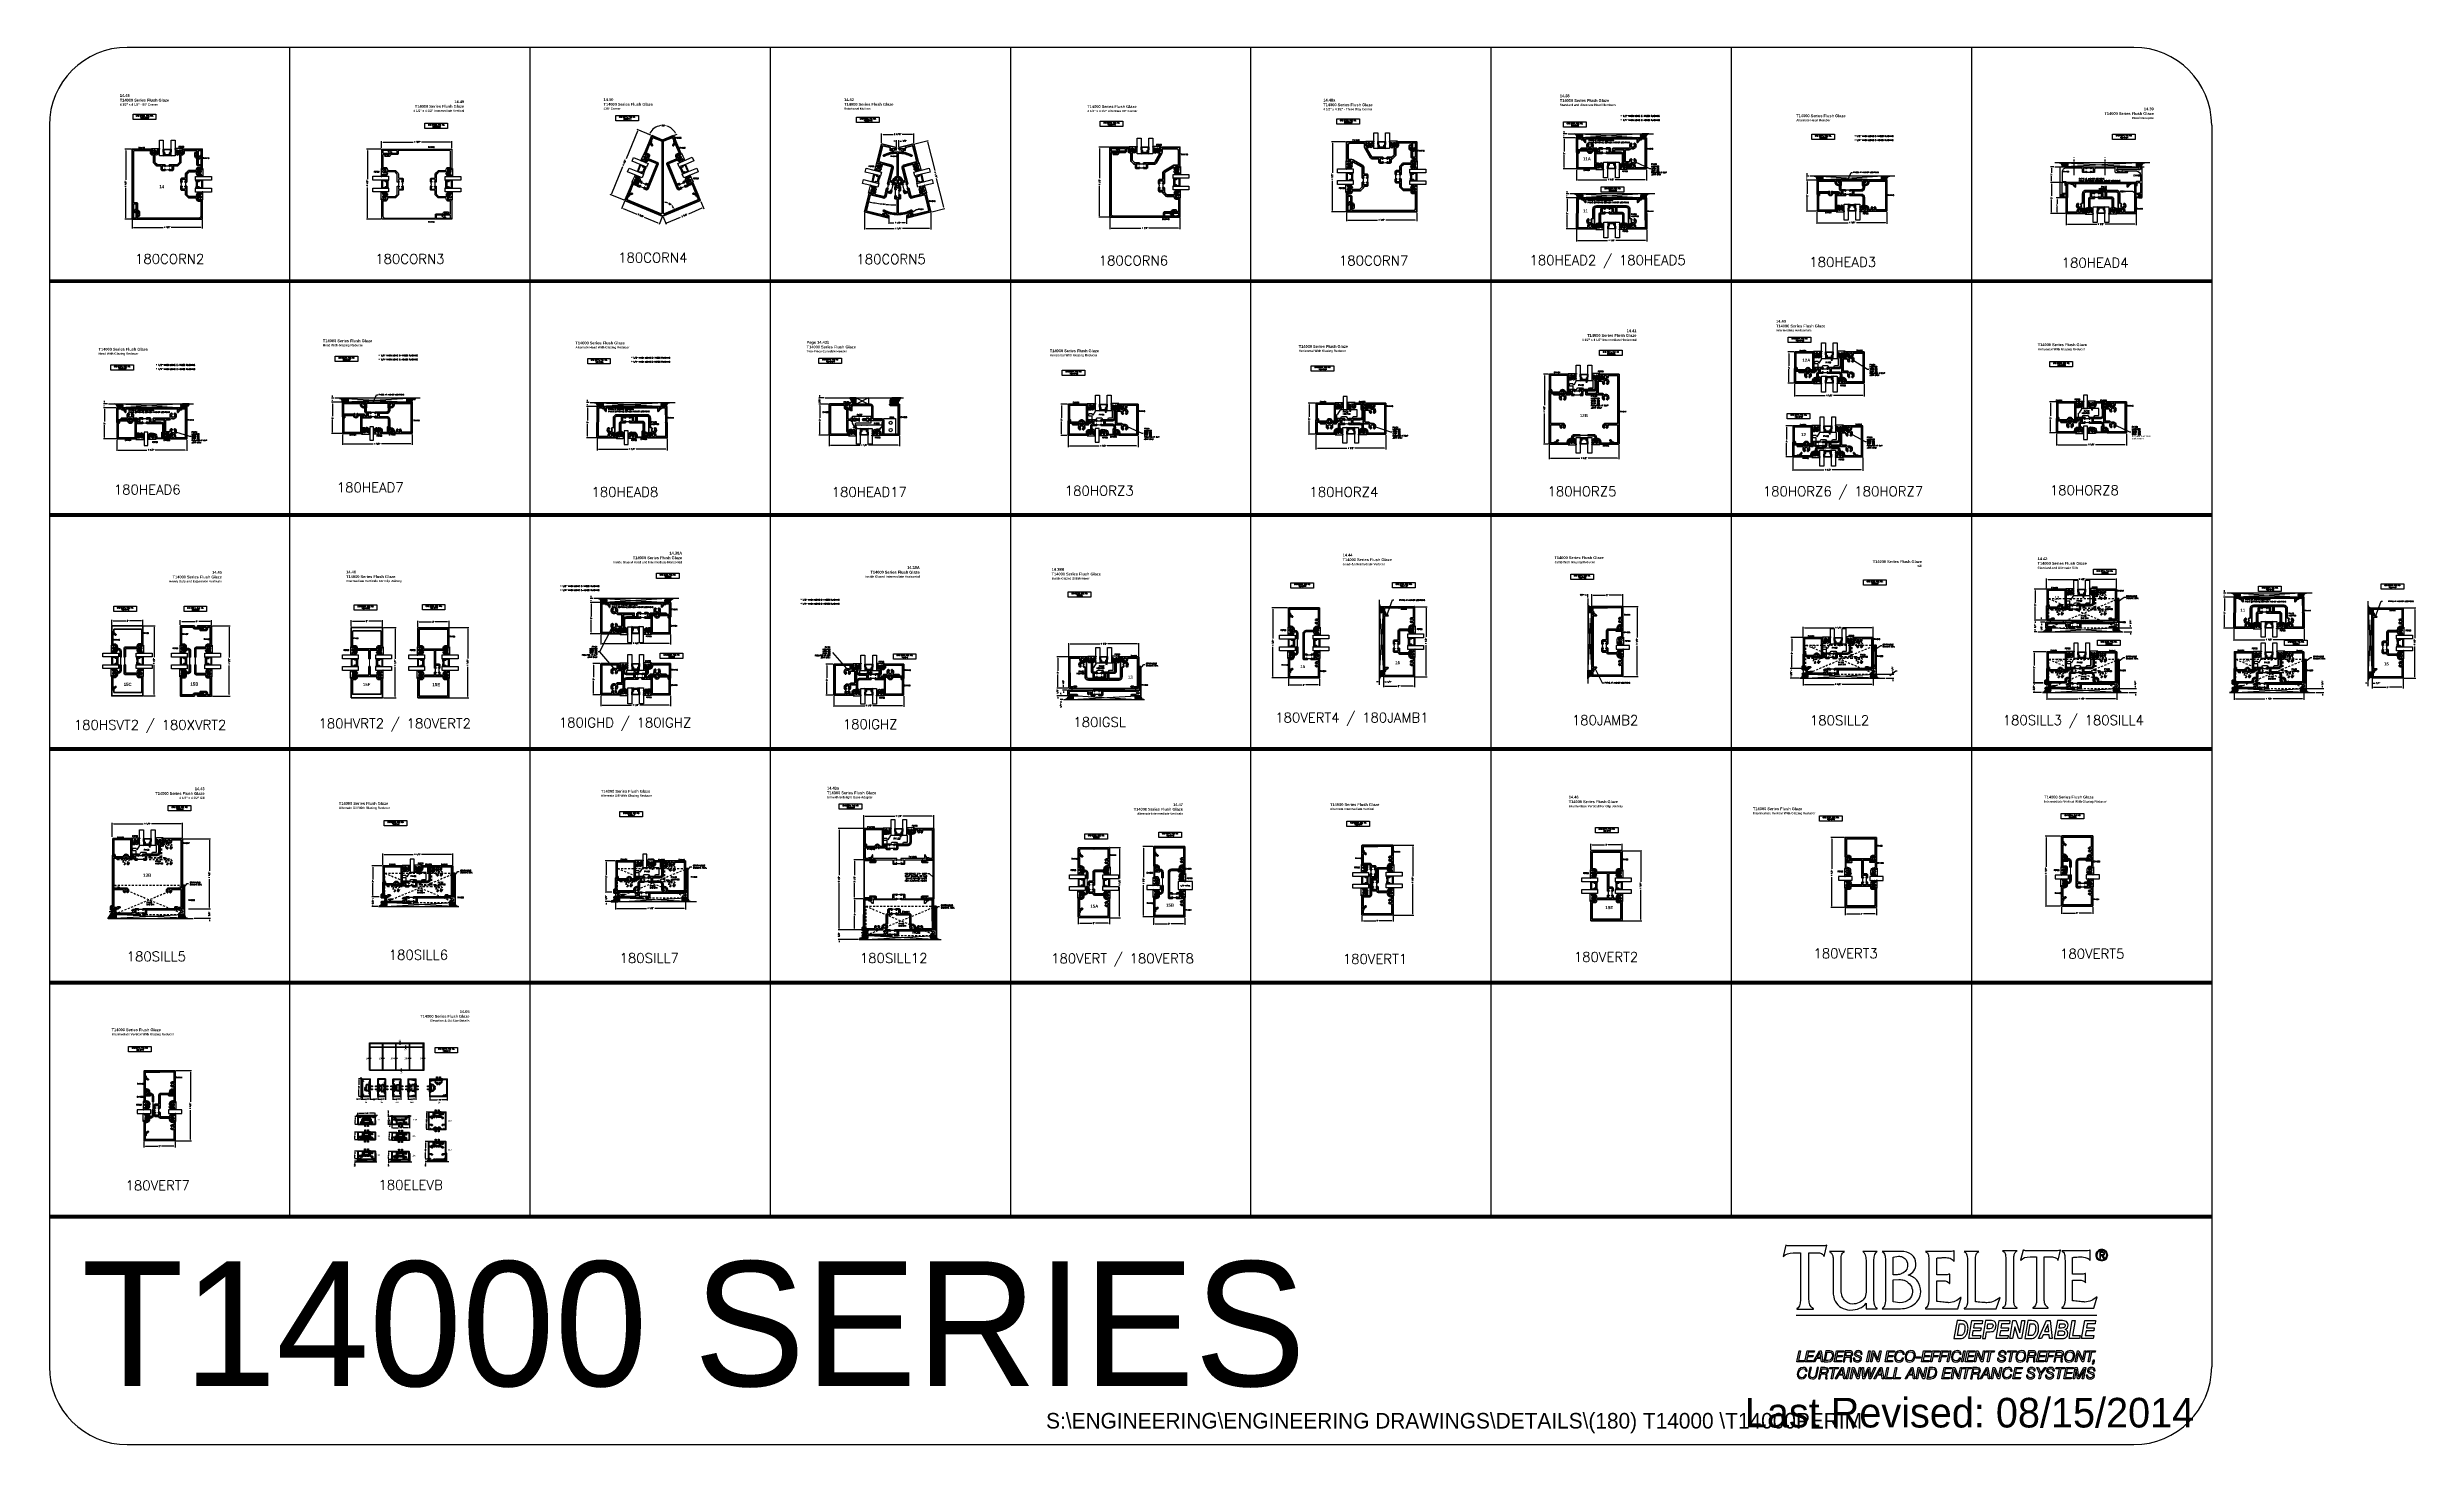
# Model space of a CAD drawing. Extents: x 0 to 152, y -15 to 75.
import ezdxf
from ezdxf import colors
from ezdxf.entities.mleader import LeaderData, LeaderLine
from ezdxf.enums import TextEntityAlignment as Align
from ezdxf.math import Vec2, Vec3

# ---------------------------------------------------------------- set-up
doc = ezdxf.new("R2010")
doc.units = 0
doc.header["$MEASUREMENT"] = 0
doc.header["$PDMODE"] = 3
doc.linetypes.add('CENTER2', pattern=[1.125, 0.75, -0.125, 0.125, -0.125])
doc.linetypes.add('HIDDEN2', pattern=[0.1875, 0.125, -0.0625])
doc.layers.get('DEFPOINTS').update_dxf_attribs({"linetype": 'CONTINUOUS'})
for name, color, linetype in [('LAYER_1', 160, 'CONTINUOUS'), ('R-ANNO-DIMS', 3, 'CONTINUOUS'), ('R-ANNO-TEXT', 6, 'CONTINUOUS'), ('R-Det1', 4, 'CONTINUOUS'), ('R-Det2', 2, 'CONTINUOUS'), ('R-DET3', 5, 'CONTINUOUS'), ('R-OTLN', 1, 'CONTINUOUS'), ('R-PAT1', 5, 'CONTINUOUS'), ('TITLE', 7, 'CONTINUOUS')]:
    doc.layers.add(name, color=color, linetype=linetype)
doc.styles.add('CITYBLUEPRINT', font='cibt____.pfb')
doc.styles.get("Standard").update_dxf_attribs({"font": 'simplex'})
doc.styles.add('style1', font='arialbd.ttf')
doc.dimstyles.new('1-4size', dxfattribs={"dimtxt": 0.05, "dimasz": 0.06, "dimexe": 0.03125, "dimexo": 0.03125, "dimgap": 0.03125, "dimtad": 0, "dimdec": 5, "dimlfac": 4, "dimzin": 4, "dimdsep": 46, "dimlunit": 5, "dimtxsty": 'Standard', "dimcen": 0, "dimclrd": 256, "dimclre": 256, "dimclrt": 256, "dimadec": 0, "dimazin": 1, "dimtfac": 1, "dimtdec": 5, "dimtofl": 0, "dimtmove": 0, "dimatfit": 3, "dimfxl": 1, "dimfrac": 2, "dimtolj": 1, "dimtzin": 4, "dimarcsym": 0})
doc.dimstyles.new('1X', dxfattribs={"dimtxt": 0.08, "dimasz": 0.09, "dimexe": 0.0625, "dimexo": 0.0625, "dimgap": 0.062, "dimtad": 0, "dimdec": 5, "dimzin": 4, "dimdsep": 46, "dimlunit": 5, "dimtxsty": 'Standard', "dimcen": 0, "dimclrd": 256, "dimclre": 256, "dimclrt": 256, "dimadec": 0, "dimazin": 1, "dimtfac": 1, "dimtdec": 5, "dimtofl": 0, "dimtmove": 0, "dimatfit": 3, "dimfxl": 1, "dimfrac": 2, "dimtolj": 1, "dimtzin": 4, "dimarcsym": 0})
doc.dimstyles.new('1X$0', dxfattribs={"dimtxt": 0.08, "dimasz": 0.09, "dimexe": 0.0625, "dimexo": 0.0625, "dimgap": 0.062, "dimtad": 0, "dimdec": 5, "dimzin": 4, "dimdsep": 46, "dimlunit": 5, "dimtxsty": 'Standard', "dimcen": 0, "dimclrd": 256, "dimclre": 256, "dimclrt": 256, "dimadec": 0, "dimazin": 1, "dimtfac": 1, "dimtdec": 5, "dimtofl": 0, "dimtmove": 0, "dimatfit": 3, "dimfxl": 1, "dimfrac": 2, "dimtolj": 1, "dimtzin": 4, "dimarcsym": 0})
pattern_1 = [(45, (96.576315, 61.329644), (-0.0265165, 0.0265165), []), (135, (96.576315, 61.329644), (-0.0265165, -0.0265165), [])]
pattern_2 = [(45, (111.539297, 60.288745), (-0.0265165, 0.0265165), []), (135, (111.539297, 60.288745), (-0.0265165, -0.0265165), [])]
pattern_3 = [(45, (2.94403, 45.76748), (-0.0265165, 0.0265165), []), (135, (2.94403, 45.76748), (-0.0265165, -0.0265165), [])]
pattern_4 = [(45, (17.42474, 46.176546), (-0.0265165, 0.0265165), []), (135, (17.42474, 46.176546), (-0.0265165, -0.0265165), [])]
pattern_5 = [(45, (33.797885, 46.316613), (-0.0265165, 0.0265165), []), (135, (33.797885, 46.316613), (-0.0265165, -0.0265165), [])]
pattern_6 = [(45, (63.86169, 29.682197), (-0.0265165, 0.0265165), []), (135, (63.86169, 29.682197), (-0.0265165, -0.0265165), [])]
pattern_7 = [(315, (95.10836, 40.6638), (0.0265165, 0.0265165), []), (45, (95.10836, 40.6638), (-0.0265165, 0.0265165), [])]
pattern_8 = [(45, (126.03666, 31.906298), (-0.0265165, 0.0265165), []), (135, (126.03666, 31.906298), (-0.0265165, -0.0265165), [])]
pattern_9 = [(45, (35.919062, 45.38177), (-0.026516504, 0.026516504), []), (135, (35.919062, 45.38177), (-0.026516504, -0.026516504), [])]
pattern_10 = [(45, (21.633847, 3.07383), (-0.006629126, 0.006629126), []), (135, (21.633847, 3.07383), (-0.006629126, -0.006629126), [])]
pattern_11 = [(45, (21.816033, 4.349726), (-0.006629126, 0.006629126), []), (135, (21.816033, 4.349726), (-0.006629126, -0.006629126), [])]
pattern_12 = [(45, (19.636181, 4.356529), (-0.006629126, 0.006629126), []), (135, (19.636181, 4.356529), (-0.006629126, -0.006629126), [])]
pattern_13 = [(45, (19.461278, 2.025177), (-0.006629126, 0.006629126), []), (135, (19.461278, 2.025177), (-0.006629126, -0.006629126), [])]
pattern_14 = [(45, (96.592437, 57.48235), (-0.0265165, 0.0265165), []), (135, (96.592437, 57.48235), (-0.0265165, -0.0265165), [])]
pattern_15 = [(45, (138.743874, 31.868274), (-0.0265165, 0.0265165), []), (135, (138.743874, 31.868274), (-0.0265165, -0.0265165), [])]

# ---------------------------------------------------------------- blocks, each defined once
blk = doc.blocks.new('*D0')
at = {"layer": 'DEFPOINTS', "color": 0}
for p in [(39.58, 64.06), (41.99, 65.06), (39.77, 63.59)]:
    blk.add_point(p, dxfattribs=at)
at = {"layer": 'R-ANNO-DIMS', "lineweight": -2}
for p, q in [((39.6, 64), (39.8, 63.53)), ((39.85, 63.62), (40.73, 63.99)), ((42.1, 64.56), (41.23, 64.19)), ((42.02, 65), (42.21, 64.53))]:
    blk.add_line(p, q, dxfattribs=at)
at = {"layer": 'R-ANNO-DIMS'}
for points in [[(42.1, 64.57), (42.11, 64.54), (42.19, 64.59)], [(39.85, 63.64), (39.86, 63.61), (39.77, 63.59)]]:
    blk.add_solid(points, dxfattribs=at)
at = {"layer": 'R-ANNO-DIMS', "insert": (40.98, 64.09), "char_height": 0.08, "attachment_point": 5, "rotation": 22.5}
blk.add_mtext('\\A1;2 5/8"', dxfattribs=at)
blk = doc.blocks.new('*D1')
at = {"layer": 'DEFPOINTS', "color": 0}
for p in [(38.88, 69.22), (36.28, 65.42), (37.16, 65.06)]:
    blk.add_point(p, dxfattribs=at)
at = {"layer": 'R-ANNO-DIMS', "lineweight": -2}
for p, q in [((37.97, 69.5), (37.23, 67.72)), ((38.83, 69.24), (37.94, 69.6)), ((36.31, 65.51), (37.03, 67.24)), ((37.1, 65.08), (36.22, 65.45))]:
    blk.add_line(p, q, dxfattribs=at)
at = {"layer": 'R-ANNO-DIMS'}
for points in [[(37.95, 69.5), (37.98, 69.49), (38, 69.58)], [(36.3, 65.51), (36.33, 65.5), (36.28, 65.42)]]:
    blk.add_solid(points, dxfattribs=at)
at = {"layer": 'R-ANNO-DIMS', "insert": (37.13, 67.48), "char_height": 0.08, "attachment_point": 5, "rotation": 67.5}
blk.add_mtext('\\A1;4 1/2"', dxfattribs=at)
blk = doc.blocks.new('*D2')
at = {"layer": 'DEFPOINTS', "color": 0}
for p in [(37.16, 65.06), (39.58, 64.06), (39.38, 63.58)]:
    blk.add_point(p, dxfattribs=at)
at = {"layer": 'R-ANNO-DIMS', "lineweight": -2}
for p, q in [((37.14, 65), (36.94, 64.52)), ((37.05, 64.54), (37.92, 64.18)), ((39.29, 63.61), (38.42, 63.97)), ((39.55, 64), (39.35, 63.52))]:
    blk.add_line(p, q, dxfattribs=at)
at = {"layer": 'R-ANNO-DIMS'}
for points in [[(37.05, 64.56), (37.04, 64.53), (36.96, 64.58)], [(39.3, 63.62), (39.29, 63.6), (39.38, 63.58)]]:
    blk.add_solid(points, dxfattribs=at)
at = {"layer": 'R-ANNO-DIMS', "insert": (38.17, 64.08), "char_height": 0.08, "attachment_point": 5, "rotation": 337.5}
blk.add_mtext('\\A1;2 5/8"', dxfattribs=at)
blk = doc.blocks.new('*D3')
at = {"layer": 'DEFPOINTS', "color": 0}
for p in [(52.53, 64.32), (56.77, 64.32), (56.77, 63.25)]:
    blk.add_point(p, dxfattribs=at)
at = {"layer": 'R-ANNO-DIMS', "lineweight": -2}
for p, q in [((52.53, 64.26), (52.53, 63.19)), ((56.77, 64.26), (56.77, 63.19)), ((52.62, 63.25), (54.43, 63.25)), ((56.68, 63.25), (54.95, 63.25))]:
    blk.add_line(p, q, dxfattribs=at)
at = {"layer": 'R-ANNO-DIMS'}
for points in [[(52.62, 63.27), (52.62, 63.24), (52.53, 63.25)], [(56.68, 63.27), (56.68, 63.24), (56.77, 63.25)]]:
    blk.add_solid(points, dxfattribs=at)
at = {"layer": 'R-ANNO-DIMS', "insert": (54.69, 63.25), "char_height": 0.08, "attachment_point": 5}
blk.add_mtext('\\A1;4 1/4"', dxfattribs=at)
blk = doc.blocks.new('*D4')
at = {"layer": 'DEFPOINTS', "color": 0}
for p in [(55.68, 68.69), (56.54, 68.9), (56.77, 64.32)]:
    blk.add_point(p, dxfattribs=at)
at = {"layer": 'R-ANNO-DIMS', "lineweight": -2}
for p, q in [((55.74, 68.7), (56.6, 68.91)), ((56.56, 68.81), (57.02, 66.97)), ((57.6, 64.62), (57.14, 66.46)), ((56.83, 64.33), (57.68, 64.55))]:
    blk.add_line(p, q, dxfattribs=at)
at = {"layer": 'R-ANNO-DIMS'}
for points in [[(56.57, 68.81), (56.54, 68.81), (56.54, 68.9)], [(57.62, 64.62), (57.59, 64.62), (57.62, 64.53)]]:
    blk.add_solid(points, dxfattribs=at)
at = {"layer": 'R-ANNO-DIMS', "insert": (57.08, 66.71), "char_height": 0.08, "attachment_point": 5, "rotation": 284}
blk.add_mtext('\\A1;4 1/2"', dxfattribs=at)
blk = doc.blocks.new('*D5')
at = {"layer": 'DEFPOINTS', "color": 0}
for p in [(54.08, 64.06), (55.22, 64.08), (55.22, 63.62)]:
    blk.add_point(p, dxfattribs=at)
at = {"layer": 'R-ANNO-DIMS', "lineweight": -2}
for p, q in [((54.08, 64), (54.08, 63.56)), ((55.22, 64.01), (55.22, 63.56)), ((54.17, 63.62), (54.4, 63.62)), ((55.13, 63.62), (54.91, 63.62))]:
    blk.add_line(p, q, dxfattribs=at)
at = {"layer": 'R-ANNO-DIMS'}
for points in [[(54.17, 63.63), (54.17, 63.6), (54.08, 63.62)], [(55.13, 63.63), (55.13, 63.6), (55.22, 63.62)]]:
    blk.add_solid(points, dxfattribs=at)
at = {"layer": 'R-ANNO-DIMS', "insert": (54.66, 63.62), "char_height": 0.08, "attachment_point": 5}
blk.add_mtext('\\A1;1 1/8"', dxfattribs=at)
blk = doc.blocks.new('*D6')
at = {"layer": 'DEFPOINTS', "color": 0}
for p in [(53.62, 68.69), (55.68, 69.3), (55.68, 68.69)]:
    blk.add_point(p, dxfattribs=at)
at = {"layer": 'R-ANNO-DIMS', "lineweight": -2}
for p, q in [((53.62, 68.75), (53.62, 69.36)), ((53.71, 69.3), (54.36, 69.3)), ((55.59, 69.3), (54.94, 69.3)), ((55.68, 68.75), (55.68, 69.36))]:
    blk.add_line(p, q, dxfattribs=at)
at = {"layer": 'R-ANNO-DIMS'}
for points in [[(53.71, 69.31), (53.71, 69.28), (53.62, 69.3)], [(55.59, 69.31), (55.59, 69.28), (55.68, 69.3)]]:
    blk.add_solid(points, dxfattribs=at)
at = {"layer": 'R-ANNO-DIMS', "insert": (54.65, 69.3), "char_height": 0.08, "attachment_point": 5}
blk.add_mtext('\\A1;2 1/16"', dxfattribs=at)
blk = doc.blocks.new('*D7')
at = {"layer": 'DEFPOINTS', "color": 0}
for p in [(54.58, 68.43), (54.72, 68.87), (54.72, 68.43)]:
    blk.add_point(p, dxfattribs=at)
at = {"layer": 'R-ANNO-DIMS', "lineweight": -2}
for p, q in [((54.49, 68.87), (54.4, 68.87)), ((54.58, 68.49), (54.58, 68.93)), ((54.72, 68.49), (54.72, 68.93)), ((54.81, 68.87), (54.9, 68.87))]:
    blk.add_line(p, q, dxfattribs=at)
at = {"layer": 'R-ANNO-DIMS'}
for points in [[(54.49, 68.88), (54.49, 68.85), (54.58, 68.87)], [(54.81, 68.88), (54.81, 68.85), (54.72, 68.87)]]:
    blk.add_solid(points, dxfattribs=at)
at = {"layer": 'R-ANNO-DIMS', "insert": (55.09, 68.87), "char_height": 0.08, "attachment_point": 5}
blk.add_mtext('\\A1;1/8"', dxfattribs=at)
blk = doc.blocks.new('*D8')
at = {"layer": 'DEFPOINTS', "color": 0}
for p in [(68.25, 63.98), (72.75, 63.98), (72.75, 63.28)]:
    blk.add_point(p, dxfattribs=at)
at = {"layer": 'R-ANNO-DIMS', "lineweight": -2}
for p, q in [((68.25, 63.92), (68.25, 63.22)), ((72.75, 63.92), (72.75, 63.22)), ((68.34, 63.28), (70.24, 63.28)), ((72.66, 63.28), (70.76, 63.28))]:
    blk.add_line(p, q, dxfattribs=at)
at = {"layer": 'R-ANNO-DIMS'}
for points in [[(68.34, 63.3), (68.34, 63.27), (68.25, 63.28)], [(72.66, 63.3), (72.66, 63.27), (72.75, 63.28)]]:
    blk.add_solid(points, dxfattribs=at)
at = {"layer": 'R-ANNO-DIMS', "insert": (70.5, 63.28), "char_height": 0.08, "attachment_point": 5}
blk.add_mtext('\\A1;4 1/2"', dxfattribs=at)
blk = doc.blocks.new('*D9')
at = {"layer": 'DEFPOINTS', "color": 0}
for p in [(67.6, 68.48), (68.25, 68.48), (68.25, 63.98)]:
    blk.add_point(p, dxfattribs=at)
at = {"layer": 'R-ANNO-DIMS', "lineweight": -2}
for p, q in [((68.19, 68.48), (67.54, 68.48)), ((67.6, 68.39), (67.6, 66.49)), ((67.6, 64.07), (67.6, 65.97)), ((68.19, 63.98), (67.54, 63.98))]:
    blk.add_line(p, q, dxfattribs=at)
at = {"layer": 'R-ANNO-DIMS'}
for points in [[(67.58, 68.39), (67.61, 68.39), (67.6, 68.48)], [(67.58, 64.07), (67.61, 64.07), (67.6, 63.98)]]:
    blk.add_solid(points, dxfattribs=at)
at = {"layer": 'R-ANNO-DIMS', "insert": (67.6, 66.23), "char_height": 0.08, "attachment_point": 5, "rotation": 90}
blk.add_mtext('\\A1;4 1/2"', dxfattribs=at)
blk = doc.blocks.new('*D10')
at = {"layer": 'DEFPOINTS', "color": 0}
for p in [(98.17, 67.08), (102.66, 67.1), (98.17, 66.39)]:
    blk.add_point(p, dxfattribs=at)
at = {"layer": 'R-ANNO-DIMS', "lineweight": -2}
for p, q in [((98.17, 67.02), (98.17, 66.33)), ((102.66, 67.03), (102.66, 66.33)), ((98.26, 66.39), (100.13, 66.39)), ((102.57, 66.39), (100.65, 66.39))]:
    blk.add_line(p, q, dxfattribs=at)
at = {"layer": 'R-ANNO-DIMS'}
for points in [[(98.26, 66.41), (98.26, 66.38), (98.17, 66.39)], [(102.57, 66.41), (102.57, 66.38), (102.66, 66.39)]]:
    blk.add_solid(points, dxfattribs=at)
at = {"layer": 'R-ANNO-DIMS', "insert": (100.39, 66.39), "char_height": 0.08, "attachment_point": 5}
blk.add_mtext('\\A1;4 1/2"', dxfattribs=at)
blk = doc.blocks.new('*D11')
at = {"layer": 'DEFPOINTS', "color": 0}
for p in [(98.19, 69.08), (97.38, 67.08), (98.2, 67.08)]:
    blk.add_point(p, dxfattribs=at)
at = {"layer": 'R-ANNO-DIMS', "lineweight": -2}
for p, q in [((98.12, 69.08), (97.32, 69.08)), ((97.38, 68.99), (97.38, 68.2)), ((98.14, 67.08), (97.32, 67.08)), ((97.38, 67.17), (97.38, 67.97))]:
    blk.add_line(p, q, dxfattribs=at)
at = {"layer": 'R-ANNO-DIMS'}
for points in [[(97.37, 68.99), (97.4, 68.99), (97.38, 69.08)], [(97.37, 67.17), (97.4, 67.17), (97.38, 67.08)]]:
    blk.add_solid(points, dxfattribs=at)
at = {"layer": 'R-ANNO-DIMS', "insert": (97.38, 68.08), "char_height": 0.08, "attachment_point": 5, "rotation": 90}
blk.add_mtext('\\A1;2"', dxfattribs=at)
blk = doc.blocks.new('*D12')
at = {"layer": 'DEFPOINTS', "color": 0}
for p in [(97.38, 69.33), (97.65, 69.33), (98.19, 69.08)]:
    blk.add_point(p, dxfattribs=at)
at = {"layer": 'R-ANNO-DIMS', "lineweight": -2}
for p, q in [((97.58, 69.33), (97.32, 69.33)), ((98.12, 69.08), (97.32, 69.08)), ((97.38, 69.42), (97.38, 69.51)), ((97.38, 68.99), (97.38, 68.9))]:
    blk.add_line(p, q, dxfattribs=at)
at = {"layer": 'R-ANNO-DIMS'}
for points in [[(97.37, 69.42), (97.4, 69.42), (97.38, 69.33)], [(97.37, 68.99), (97.4, 68.99), (97.38, 69.08)]]:
    blk.add_solid(points, dxfattribs=at)
at = {"layer": 'R-ANNO-DIMS', "insert": (97.38, 69.21), "char_height": 0.08, "attachment_point": 5, "rotation": 90}
blk.add_mtext('\\A1;*', dxfattribs=at)
blk = doc.blocks.new('*D13')
at = {"layer": 'DEFPOINTS', "color": 0}
for p in [(113.59, 64.37), (118.08, 64.37), (118.08, 63.63)]:
    blk.add_point(p, dxfattribs=at)
at = {"layer": 'R-ANNO-DIMS', "lineweight": -2}
for p, q in [((113.59, 64.31), (113.59, 63.57)), ((118.08, 64.31), (118.08, 63.57)), ((113.68, 63.63), (115.6, 63.63)), ((117.99, 63.63), (116.13, 63.63))]:
    blk.add_line(p, q, dxfattribs=at)
at = {"layer": 'R-ANNO-DIMS'}
for points in [[(113.68, 63.65), (113.68, 63.62), (113.59, 63.63)], [(117.99, 63.65), (117.99, 63.62), (118.08, 63.63)]]:
    blk.add_solid(points, dxfattribs=at)
at = {"layer": 'R-ANNO-DIMS', "insert": (115.86, 63.63), "char_height": 0.08, "attachment_point": 5}
blk.add_mtext('\\A1;4 1/2"', dxfattribs=at)
blk = doc.blocks.new('*D14')
at = {"layer": 'DEFPOINTS', "color": 0}
for p in [(112.96, 66.37), (113.6, 66.37), (113.63, 64.37)]:
    blk.add_point(p, dxfattribs=at)
at = {"layer": 'R-ANNO-DIMS', "lineweight": -2}
for p, q in [((113.54, 66.37), (112.9, 66.37)), ((112.96, 66.28), (112.96, 65.49)), ((113.56, 64.37), (112.9, 64.37)), ((112.96, 64.46), (112.96, 65.26))]:
    blk.add_line(p, q, dxfattribs=at)
at = {"layer": 'R-ANNO-DIMS'}
for points in [[(112.95, 66.28), (112.98, 66.28), (112.96, 66.37)], [(112.95, 64.46), (112.98, 64.46), (112.96, 64.37)]]:
    blk.add_solid(points, dxfattribs=at)
at = {"layer": 'R-ANNO-DIMS', "insert": (112.96, 65.37), "char_height": 0.08, "attachment_point": 5, "rotation": 90}
blk.add_mtext('\\A1;2"', dxfattribs=at)
blk = doc.blocks.new('*D15')
at = {"layer": 'DEFPOINTS', "color": 0}
for p in [(112.96, 66.37), (113.13, 66.62), (113.6, 66.37)]:
    blk.add_point(p, dxfattribs=at)
at = {"layer": 'R-ANNO-DIMS', "lineweight": -2}
for p, q in [((113.07, 66.62), (112.9, 66.62)), ((113.54, 66.37), (112.9, 66.37)), ((112.96, 66.71), (112.96, 66.8)), ((112.96, 66.28), (112.96, 66.19))]:
    blk.add_line(p, q, dxfattribs=at)
at = {"layer": 'R-ANNO-DIMS'}
for points in [[(112.95, 66.71), (112.98, 66.71), (112.96, 66.62)], [(112.95, 66.28), (112.98, 66.28), (112.96, 66.37)]]:
    blk.add_solid(points, dxfattribs=at)
at = {"layer": 'R-ANNO-DIMS', "insert": (112.96, 66.5), "char_height": 0.08, "attachment_point": 5, "rotation": 90}
blk.add_mtext('\\A1;*', dxfattribs=at)
blk = doc.blocks.new('*D17')
at = {"layer": 'DEFPOINTS', "color": 0}
for p in [(129.57, 64.24), (134.06, 64.27), (134.06, 63.53)]:
    blk.add_point(p, dxfattribs=at)
at = {"layer": 'R-ANNO-DIMS', "lineweight": -2}
for p, q in [((129.57, 64.18), (129.57, 63.47)), ((134.06, 64.21), (134.06, 63.47)), ((129.66, 63.53), (131.54, 63.53)), ((133.97, 63.53), (132.07, 63.53))]:
    blk.add_line(p, q, dxfattribs=at)
at = {"layer": 'R-ANNO-DIMS'}
for points in [[(129.66, 63.54), (129.66, 63.51), (129.57, 63.53)], [(133.97, 63.54), (133.97, 63.51), (134.06, 63.53)]]:
    blk.add_solid(points, dxfattribs=at)
at = {"layer": 'R-ANNO-DIMS', "insert": (131.8, 63.53), "char_height": 0.08, "attachment_point": 5}
blk.add_mtext('\\A1;4 1/2"', dxfattribs=at)
blk = doc.blocks.new('*D16')
at = {"layer": 'DEFPOINTS', "color": 0}
for p in [(128.63, 66.22), (129.6, 66.22), (129.58, 64.22)]:
    blk.add_point(p, dxfattribs=at)
at = {"layer": 'R-ANNO-DIMS', "lineweight": -2}
for p, q in [((129.53, 66.22), (128.56, 66.22)), ((128.63, 66.13), (128.63, 65.35)), ((129.52, 64.22), (128.56, 64.22)), ((128.63, 64.31), (128.63, 65.12))]:
    blk.add_line(p, q, dxfattribs=at)
at = {"layer": 'R-ANNO-DIMS'}
for points in [[(128.61, 66.13), (128.64, 66.13), (128.63, 66.22)], [(128.61, 64.31), (128.64, 64.31), (128.63, 64.22)]]:
    blk.add_solid(points, dxfattribs=at)
at = {"layer": 'R-ANNO-DIMS', "insert": (128.63, 65.23), "char_height": 0.08, "attachment_point": 5, "rotation": 90}
blk.add_mtext('\\A1;2"', dxfattribs=at)
blk = doc.blocks.new('*D18')
at = {"layer": 'DEFPOINTS', "color": 0}
for p in [(129, 64.22), (129.25, 65.22), (129.58, 64.22)]:
    blk.add_point(p, dxfattribs=at)
at = {"layer": 'R-ANNO-DIMS', "lineweight": -2}
for p, q in [((129.19, 65.22), (128.94, 65.22)), ((129.52, 64.22), (128.94, 64.22)), ((129, 65.13), (129, 64.83)), ((129, 64.31), (129, 64.62))]:
    blk.add_line(p, q, dxfattribs=at)
at = {"layer": 'R-ANNO-DIMS'}
for points in [[(128.98, 65.13), (129.01, 65.13), (129, 65.22)], [(128.98, 64.31), (129.01, 64.31), (129, 64.22)]]:
    blk.add_solid(points, dxfattribs=at)
at = {"layer": 'R-ANNO-DIMS', "insert": (129, 64.72), "char_height": 0.08, "attachment_point": 5, "rotation": 90}
blk.add_mtext('\\A1;1"', dxfattribs=at)
blk = doc.blocks.new('*D19')
at = {"layer": 'DEFPOINTS', "color": 0}
for p in [(128.63, 67.22), (128.85, 67.22), (129.6, 66.22)]:
    blk.add_point(p, dxfattribs=at)
at = {"layer": 'R-ANNO-DIMS', "lineweight": -2}
for p, q in [((128.79, 67.22), (128.56, 67.22)), ((128.63, 67.13), (128.63, 66.83)), ((129.53, 66.22), (128.56, 66.22)), ((128.63, 66.31), (128.63, 66.62))]:
    blk.add_line(p, q, dxfattribs=at)
at = {"layer": 'R-ANNO-DIMS'}
for points in [[(128.61, 67.13), (128.64, 67.13), (128.63, 67.22)], [(128.61, 66.31), (128.64, 66.31), (128.63, 66.22)]]:
    blk.add_solid(points, dxfattribs=at)
at = {"layer": 'R-ANNO-DIMS', "insert": (128.63, 66.72), "char_height": 0.08, "attachment_point": 5, "rotation": 90}
blk.add_mtext('\\A1;1"', dxfattribs=at)
blk = doc.blocks.new('*D21')
at = {"layer": 'DEFPOINTS', "color": 0}
for p in [(4.59, 51.76), (3.78, 49.76), (4.6, 49.76)]:
    blk.add_point(p, dxfattribs=at)
at = {"layer": 'R-ANNO-DIMS', "lineweight": -2}
for p, q in [((4.52, 51.76), (3.72, 51.76)), ((3.78, 51.67), (3.78, 50.88)), ((3.78, 49.85), (3.78, 50.65)), ((4.54, 49.76), (3.72, 49.76))]:
    blk.add_line(p, q, dxfattribs=at)
at = {"layer": 'R-ANNO-DIMS'}
for points in [[(3.77, 51.67), (3.8, 51.67), (3.78, 51.76)], [(3.77, 49.85), (3.8, 49.85), (3.78, 49.76)]]:
    blk.add_solid(points, dxfattribs=at)
at = {"layer": 'R-ANNO-DIMS', "insert": (3.78, 50.76), "char_height": 0.08, "attachment_point": 5, "rotation": 90}
blk.add_mtext('\\A1;2"', dxfattribs=at)
blk = doc.blocks.new('*D20')
at = {"layer": 'DEFPOINTS', "color": 0}
for p in [(4.57, 49.76), (4.57, 49.05), (9.06, 49.78)]:
    blk.add_point(p, dxfattribs=at)
at = {"layer": 'R-ANNO-DIMS', "lineweight": -2}
for p, q in [((4.57, 49.7), (4.57, 48.99)), ((4.66, 49.05), (6.51, 49.05)), ((8.97, 49.05), (7.04, 49.05)), ((9.06, 49.71), (9.06, 48.99))]:
    blk.add_line(p, q, dxfattribs=at)
at = {"layer": 'R-ANNO-DIMS'}
for points in [[(4.66, 49.06), (4.66, 49.03), (4.57, 49.05)], [(8.97, 49.06), (8.97, 49.03), (9.06, 49.05)]]:
    blk.add_solid(points, dxfattribs=at)
at = {"layer": 'R-ANNO-DIMS', "insert": (6.78, 49.05), "char_height": 0.08, "attachment_point": 5}
blk.add_mtext('\\A1;4 1/2"', dxfattribs=at)
blk = doc.blocks.new('*D22')
at = {"layer": 'DEFPOINTS', "color": 0}
for p in [(3.78, 52.02), (4.05, 52.02), (4.59, 51.76)]:
    blk.add_point(p, dxfattribs=at)
at = {"layer": 'R-ANNO-DIMS', "lineweight": -2}
for p, q in [((3.98, 52.02), (3.72, 52.02)), ((4.52, 51.76), (3.72, 51.76)), ((3.78, 52.11), (3.78, 52.2)), ((3.78, 51.67), (3.78, 51.58))]:
    blk.add_line(p, q, dxfattribs=at)
at = {"layer": 'R-ANNO-DIMS'}
for points in [[(3.77, 52.11), (3.8, 52.11), (3.78, 52.02)], [(3.77, 51.67), (3.8, 51.67), (3.78, 51.76)]]:
    blk.add_solid(points, dxfattribs=at)
at = {"layer": 'R-ANNO-DIMS', "insert": (3.78, 51.89), "char_height": 0.08, "attachment_point": 5, "rotation": 90}
blk.add_mtext('\\A1;*', dxfattribs=at)
blk = doc.blocks.new('*D24')
at = {"layer": 'DEFPOINTS', "color": 0}
for p in [(18.41, 52.11), (19.04, 52.11), (19.07, 50.11)]:
    blk.add_point(p, dxfattribs=at)
at = {"layer": 'R-ANNO-DIMS', "lineweight": -2}
for p, q in [((18.98, 52.11), (18.35, 52.11)), ((18.41, 52.02), (18.41, 51.23)), ((18.41, 50.2), (18.41, 51)), ((19, 50.11), (18.35, 50.11))]:
    blk.add_line(p, q, dxfattribs=at)
at = {"layer": 'R-ANNO-DIMS'}
for points in [[(18.4, 52.02), (18.43, 52.02), (18.41, 52.11)], [(18.4, 50.2), (18.43, 50.2), (18.41, 50.11)]]:
    blk.add_solid(points, dxfattribs=at)
at = {"layer": 'R-ANNO-DIMS', "insert": (18.41, 51.11), "char_height": 0.08, "attachment_point": 5, "rotation": 90}
blk.add_mtext('\\A1;2"', dxfattribs=at)
blk = doc.blocks.new('*D23')
at = {"layer": 'DEFPOINTS', "color": 0}
for p in [(19.04, 50.11), (19.04, 49.44), (23.52, 50.11)]:
    blk.add_point(p, dxfattribs=at)
at = {"layer": 'R-ANNO-DIMS', "lineweight": -2}
for p, q in [((19.04, 50.05), (19.04, 49.38)), ((19.13, 49.44), (21.02, 49.44)), ((23.43, 49.44), (21.54, 49.44)), ((23.52, 50.05), (23.52, 49.38))]:
    blk.add_line(p, q, dxfattribs=at)
at = {"layer": 'R-ANNO-DIMS'}
for points in [[(19.13, 49.45), (19.13, 49.42), (19.04, 49.44)], [(23.43, 49.45), (23.43, 49.42), (23.52, 49.44)]]:
    blk.add_solid(points, dxfattribs=at)
at = {"layer": 'R-ANNO-DIMS', "insert": (21.28, 49.44), "char_height": 0.08, "attachment_point": 5}
blk.add_mtext('\\A1;4 1/2"', dxfattribs=at)
blk = doc.blocks.new('*D25')
at = {"layer": 'DEFPOINTS', "color": 0}
for p in [(18.41, 52.11), (18.58, 52.37), (19.04, 52.11)]:
    blk.add_point(p, dxfattribs=at)
at = {"layer": 'R-ANNO-DIMS', "lineweight": -2}
for p, q in [((18.51, 52.37), (18.35, 52.37)), ((18.98, 52.11), (18.35, 52.11)), ((18.41, 52.46), (18.41, 52.55)), ((18.41, 52.02), (18.41, 51.93))]:
    blk.add_line(p, q, dxfattribs=at)
at = {"layer": 'R-ANNO-DIMS'}
for points in [[(18.4, 52.46), (18.43, 52.46), (18.41, 52.37)], [(18.4, 52.02), (18.43, 52.02), (18.41, 52.11)]]:
    blk.add_solid(points, dxfattribs=at)
at = {"layer": 'R-ANNO-DIMS', "insert": (18.41, 52.24), "char_height": 0.08, "attachment_point": 5, "rotation": 90}
blk.add_mtext('\\A1;*', dxfattribs=at)
blk = doc.blocks.new('*D26')
at = {"layer": 'DEFPOINTS', "color": 0}
for p in [(34.76, 51.84), (35.4, 51.84), (35.38, 49.84)]:
    blk.add_point(p, dxfattribs=at)
at = {"layer": 'R-ANNO-DIMS', "lineweight": -2}
for p, q in [((35.33, 51.84), (34.7, 51.84)), ((34.76, 51.75), (34.76, 50.95)), ((34.76, 49.93), (34.76, 50.72)), ((35.32, 49.84), (34.7, 49.84))]:
    blk.add_line(p, q, dxfattribs=at)
at = {"layer": 'R-ANNO-DIMS'}
for points in [[(34.75, 51.75), (34.78, 51.75), (34.76, 51.84)], [(34.75, 49.93), (34.78, 49.93), (34.76, 49.84)]]:
    blk.add_solid(points, dxfattribs=at)
at = {"layer": 'R-ANNO-DIMS', "insert": (34.76, 50.84), "char_height": 0.08, "attachment_point": 5, "rotation": 90}
blk.add_mtext('\\A1;2"', dxfattribs=at)
blk = doc.blocks.new('*D27')
at = {"layer": 'DEFPOINTS', "color": 0}
for p in [(35.37, 49.85), (39.87, 49.85), (39.87, 49.1)]:
    blk.add_point(p, dxfattribs=at)
at = {"layer": 'R-ANNO-DIMS', "lineweight": -2}
for p, q in [((35.37, 49.79), (35.37, 49.03)), ((35.46, 49.1), (37.36, 49.1)), ((39.78, 49.1), (37.88, 49.1)), ((39.87, 49.79), (39.87, 49.03))]:
    blk.add_line(p, q, dxfattribs=at)
at = {"layer": 'R-ANNO-DIMS'}
for points in [[(35.46, 49.11), (35.46, 49.08), (35.37, 49.1)], [(39.78, 49.11), (39.78, 49.08), (39.87, 49.1)]]:
    blk.add_solid(points, dxfattribs=at)
at = {"layer": 'R-ANNO-DIMS', "insert": (37.62, 49.1), "char_height": 0.08, "attachment_point": 5}
blk.add_mtext('\\A1;4 1/2"', dxfattribs=at)
blk = doc.blocks.new('*D28')
at = {"layer": 'DEFPOINTS', "color": 0}
for p in [(34.76, 51.84), (34.93, 52.09), (35.4, 51.84)]:
    blk.add_point(p, dxfattribs=at)
at = {"layer": 'R-ANNO-DIMS', "lineweight": -2}
for p, q in [((34.86, 52.09), (34.7, 52.09)), ((35.33, 51.84), (34.7, 51.84)), ((34.76, 52.18), (34.76, 52.27)), ((34.76, 51.75), (34.76, 51.66))]:
    blk.add_line(p, q, dxfattribs=at)
at = {"layer": 'R-ANNO-DIMS'}
for points in [[(34.75, 52.18), (34.78, 52.18), (34.76, 52.09)], [(34.75, 51.75), (34.78, 51.75), (34.76, 51.84)]]:
    blk.add_solid(points, dxfattribs=at)
at = {"layer": 'R-ANNO-DIMS', "insert": (34.76, 51.96), "char_height": 0.08, "attachment_point": 5, "rotation": 90}
blk.add_mtext('\\A1;*', dxfattribs=at)
blk = doc.blocks.new('*D29')
at = {"layer": 'DEFPOINTS', "color": 0}
for p in [(65.58, 49.99), (70.06, 49.99), (70.06, 49.31)]:
    blk.add_point(p, dxfattribs=at)
at = {"layer": 'R-ANNO-DIMS', "lineweight": -2}
for p, q in [((65.58, 49.93), (65.58, 49.24)), ((65.67, 49.31), (67.57, 49.31)), ((69.97, 49.31), (68.09, 49.31)), ((70.06, 49.93), (70.06, 49.24))]:
    blk.add_line(p, q, dxfattribs=at)
at = {"layer": 'R-ANNO-DIMS'}
for points in [[(65.67, 49.32), (65.67, 49.29), (65.58, 49.31)], [(69.97, 49.32), (69.97, 49.29), (70.06, 49.31)]]:
    blk.add_solid(points, dxfattribs=at)
at = {"layer": 'R-ANNO-DIMS', "insert": (67.83, 49.31), "char_height": 0.08, "attachment_point": 5}
blk.add_mtext('\\A1;4 1/2"', dxfattribs=at)
blk = doc.blocks.new('*D30')
at = {"layer": 'DEFPOINTS', "color": 0}
for p in [(65.6, 51.99), (65.16, 49.99), (65.58, 49.99)]:
    blk.add_point(p, dxfattribs=at)
at = {"layer": 'R-ANNO-DIMS', "lineweight": -2}
for p, q in [((65.54, 51.99), (65.1, 51.99)), ((65.16, 51.9), (65.16, 51.12)), ((65.16, 50.08), (65.16, 50.89)), ((65.52, 49.99), (65.1, 49.99))]:
    blk.add_line(p, q, dxfattribs=at)
at = {"layer": 'R-ANNO-DIMS'}
for points in [[(65.15, 51.9), (65.18, 51.9), (65.16, 51.99)], [(65.15, 50.08), (65.18, 50.08), (65.16, 49.99)]]:
    blk.add_solid(points, dxfattribs=at)
at = {"layer": 'R-ANNO-DIMS', "insert": (65.16, 51), "char_height": 0.08, "attachment_point": 5, "rotation": 90}
blk.add_mtext('\\A1;2"', dxfattribs=at)
blk = doc.blocks.new('*D31')
at = {"layer": 'DEFPOINTS', "color": 0}
for p in [(81.47, 50.06), (85.95, 50.06), (85.95, 49.16)]:
    blk.add_point(p, dxfattribs=at)
at = {"layer": 'R-ANNO-DIMS', "lineweight": -2}
for p, q in [((81.47, 50), (81.47, 49.09)), ((81.56, 49.16), (83.45, 49.16)), ((85.86, 49.16), (83.97, 49.16)), ((85.95, 50), (85.95, 49.09))]:
    blk.add_line(p, q, dxfattribs=at)
at = {"layer": 'R-ANNO-DIMS'}
for points in [[(81.56, 49.17), (81.56, 49.14), (81.47, 49.16)], [(85.86, 49.17), (85.86, 49.14), (85.95, 49.16)]]:
    blk.add_solid(points, dxfattribs=at)
at = {"layer": 'R-ANNO-DIMS', "insert": (83.71, 49.16), "char_height": 0.08, "attachment_point": 5}
blk.add_mtext('\\A1;4 1/2"', dxfattribs=at)
blk = doc.blocks.new('*D32')
at = {"layer": 'DEFPOINTS', "color": 0}
for p in [(81.5, 52.06), (81.03, 50.06), (81.47, 50.06)]:
    blk.add_point(p, dxfattribs=at)
at = {"layer": 'R-ANNO-DIMS', "lineweight": -2}
for p, q in [((81.43, 52.06), (80.97, 52.06)), ((81.03, 51.97), (81.03, 51.17)), ((81.03, 50.15), (81.03, 50.94)), ((81.41, 50.06), (80.97, 50.06))]:
    blk.add_line(p, q, dxfattribs=at)
at = {"layer": 'R-ANNO-DIMS'}
for points in [[(81.02, 51.97), (81.05, 51.97), (81.03, 52.06)], [(81.02, 50.15), (81.05, 50.15), (81.03, 50.06)]]:
    blk.add_solid(points, dxfattribs=at)
at = {"layer": 'R-ANNO-DIMS', "insert": (81.03, 51.06), "char_height": 0.08, "attachment_point": 5, "rotation": 90}
blk.add_mtext('\\A1;2"', dxfattribs=at)
blk = doc.blocks.new('*D34')
at = {"layer": 'DEFPOINTS', "color": 0}
for p in [(96.12, 53.92), (96.45, 53.92), (96.43, 49.42)]:
    blk.add_point(p, dxfattribs=at)
at = {"layer": 'R-ANNO-DIMS', "lineweight": -2}
for p, q in [((96.38, 53.92), (96.06, 53.92)), ((96.12, 53.83), (96.12, 51.93)), ((96.12, 49.51), (96.12, 51.4)), ((96.37, 49.42), (96.06, 49.42))]:
    blk.add_line(p, q, dxfattribs=at)
at = {"layer": 'R-ANNO-DIMS'}
for points in [[(96.1, 53.83), (96.13, 53.83), (96.12, 53.92)], [(96.1, 49.51), (96.13, 49.51), (96.12, 49.42)]]:
    blk.add_solid(points, dxfattribs=at)
at = {"layer": 'R-ANNO-DIMS', "insert": (96.12, 51.66), "char_height": 0.08, "attachment_point": 5, "rotation": 90}
blk.add_mtext('\\A1;4 1/2"', dxfattribs=at)
blk = doc.blocks.new('*D33')
at = {"layer": 'DEFPOINTS', "color": 0}
for p in [(96.42, 49.44), (100.9, 49.44), (100.9, 48.52)]:
    blk.add_point(p, dxfattribs=at)
at = {"layer": 'R-ANNO-DIMS', "lineweight": -2}
for p, q in [((96.42, 49.37), (96.42, 48.46)), ((100.9, 49.37), (100.9, 48.46)), ((96.51, 48.52), (98.4, 48.52)), ((100.81, 48.52), (98.92, 48.52))]:
    blk.add_line(p, q, dxfattribs=at)
at = {"layer": 'R-ANNO-DIMS'}
for points in [[(96.51, 48.53), (96.51, 48.5), (96.42, 48.52)], [(100.81, 48.53), (100.81, 48.5), (100.9, 48.52)]]:
    blk.add_solid(points, dxfattribs=at)
at = {"layer": 'R-ANNO-DIMS', "insert": (98.66, 48.52), "char_height": 0.08, "attachment_point": 5}
blk.add_mtext('\\A1;4 1/2"', dxfattribs=at)
blk = doc.blocks.new('*D35')
at = {"layer": 'DEFPOINTS', "color": 0}
for p in [(112.15, 53.34), (116.63, 53.34), (116.63, 52.54)]:
    blk.add_point(p, dxfattribs=at)
at = {"layer": 'R-ANNO-DIMS', "lineweight": -2}
for p, q in [((112.15, 53.28), (112.15, 52.48)), ((116.63, 53.28), (116.63, 52.48)), ((112.24, 52.54), (114.13, 52.54)), ((116.54, 52.54), (114.65, 52.54))]:
    blk.add_line(p, q, dxfattribs=at)
at = {"layer": 'R-ANNO-DIMS'}
for points in [[(112.24, 52.56), (112.24, 52.53), (112.15, 52.54)], [(116.54, 52.56), (116.54, 52.53), (116.63, 52.54)]]:
    blk.add_solid(points, dxfattribs=at)
at = {"layer": 'R-ANNO-DIMS', "insert": (114.39, 52.54), "char_height": 0.08, "attachment_point": 5}
blk.add_mtext('\\A1;4 1/2"', dxfattribs=at)
blk = doc.blocks.new('*D36')
at = {"layer": 'DEFPOINTS', "color": 0}
for p in [(112.18, 55.34), (111.8, 53.34), (112.15, 53.34)]:
    blk.add_point(p, dxfattribs=at)
at = {"layer": 'R-ANNO-DIMS', "lineweight": -2}
for p, q in [((112.11, 55.34), (111.73, 55.34)), ((111.8, 55.25), (111.8, 54.46)), ((112.08, 53.34), (111.73, 53.34)), ((111.8, 53.43), (111.8, 54.23))]:
    blk.add_line(p, q, dxfattribs=at)
at = {"layer": 'R-ANNO-DIMS'}
for points in [[(111.78, 55.25), (111.81, 55.25), (111.8, 55.34)], [(111.78, 53.43), (111.81, 53.43), (111.8, 53.34)]]:
    blk.add_solid(points, dxfattribs=at)
at = {"layer": 'R-ANNO-DIMS', "insert": (111.8, 54.34), "char_height": 0.08, "attachment_point": 5, "rotation": 90}
blk.add_mtext('\\A1;2"', dxfattribs=at)
blk = doc.blocks.new('*D37')
at = {"layer": 'DEFPOINTS', "color": 0}
for p in [(128.95, 50.15), (133.44, 50.15), (133.44, 49.39)]:
    blk.add_point(p, dxfattribs=at)
at = {"layer": 'R-ANNO-DIMS', "lineweight": -2}
for p, q in [((128.95, 50.08), (128.95, 49.33)), ((129.04, 49.39), (130.93, 49.39)), ((133.35, 49.39), (131.46, 49.39)), ((133.44, 50.08), (133.44, 49.33))]:
    blk.add_line(p, q, dxfattribs=at)
at = {"layer": 'R-ANNO-DIMS'}
for points in [[(129.04, 49.41), (129.04, 49.38), (128.95, 49.39)], [(133.35, 49.41), (133.35, 49.38), (133.44, 49.39)]]:
    blk.add_solid(points, dxfattribs=at)
at = {"layer": 'R-ANNO-DIMS', "insert": (131.19, 49.39), "char_height": 0.08, "attachment_point": 5}
blk.add_mtext('\\A1;4 1/2"', dxfattribs=at)
blk = doc.blocks.new('*D38')
at = {"layer": 'DEFPOINTS', "color": 0}
for p in [(128.98, 52.15), (128.57, 50.15), (128.95, 50.15)]:
    blk.add_point(p, dxfattribs=at)
at = {"layer": 'R-ANNO-DIMS', "lineweight": -2}
for p, q in [((128.91, 52.15), (128.51, 52.15)), ((128.57, 52.06), (128.57, 51.24)), ((128.89, 50.15), (128.51, 50.15)), ((128.57, 50.24), (128.57, 51.01))]:
    blk.add_line(p, q, dxfattribs=at)
at = {"layer": 'R-ANNO-DIMS'}
for points in [[(128.56, 52.06), (128.59, 52.06), (128.57, 52.15)], [(128.56, 50.24), (128.59, 50.24), (128.57, 50.15)]]:
    blk.add_solid(points, dxfattribs=at)
at = {"layer": 'R-ANNO-DIMS', "insert": (128.57, 51.12), "char_height": 0.08, "attachment_point": 5, "rotation": 90}
blk.add_mtext('\\A1;2"', dxfattribs=at)
blk = doc.blocks.new('*D39')
at = {"layer": 'DEFPOINTS', "color": 0}
for p in [(6.25, 37.78), (6.25, 33.28), (6.97, 33.28)]:
    blk.add_point(p, dxfattribs=at)
at = {"layer": 'R-ANNO-DIMS', "lineweight": -2}
for p, q in [((6.31, 37.78), (7.03, 37.78)), ((6.97, 37.69), (6.97, 35.76)), ((6.97, 33.37), (6.97, 35.24)), ((6.31, 33.28), (7.03, 33.28))]:
    blk.add_line(p, q, dxfattribs=at)
at = {"layer": 'R-ANNO-DIMS'}
for points in [[(6.95, 37.69), (6.98, 37.69), (6.97, 37.78)], [(6.95, 33.37), (6.98, 33.37), (6.97, 33.28)]]:
    blk.add_solid(points, dxfattribs=at)
at = {"layer": 'R-ANNO-DIMS', "insert": (6.97, 35.5), "char_height": 0.08, "attachment_point": 5, "rotation": 90}
blk.add_mtext('\\A1;4 1/2"', dxfattribs=at)
blk = doc.blocks.new('*D40')
at = {"layer": 'DEFPOINTS', "color": 0}
for p in [(4.25, 38.1), (4.25, 37.78), (6.25, 37.78)]:
    blk.add_point(p, dxfattribs=at)
at = {"layer": 'R-ANNO-DIMS', "lineweight": -2}
for p, q in [((4.25, 37.84), (4.25, 38.16)), ((4.34, 38.1), (5.16, 38.1)), ((6.16, 38.1), (5.39, 38.1)), ((6.25, 37.84), (6.25, 38.16))]:
    blk.add_line(p, q, dxfattribs=at)
at = {"layer": 'R-ANNO-DIMS'}
for points in [[(4.34, 38.11), (4.34, 38.08), (4.25, 38.1)], [(6.16, 38.11), (6.16, 38.08), (6.25, 38.1)]]:
    blk.add_solid(points, dxfattribs=at)
at = {"layer": 'R-ANNO-DIMS', "insert": (5.28, 38.1), "char_height": 0.08, "attachment_point": 5}
blk.add_mtext('\\A1;2"', dxfattribs=at)
blk = doc.blocks.new('*D41')
at = {"layer": 'DEFPOINTS', "color": 0}
for p in [(21.61, 38.07), (19.61, 37.66), (21.61, 37.66)]:
    blk.add_point(p, dxfattribs=at)
at = {"layer": 'R-ANNO-DIMS', "lineweight": -2}
for p, q in [((19.61, 37.72), (19.61, 38.14)), ((19.7, 38.07), (20.5, 38.07)), ((21.52, 38.07), (20.73, 38.07)), ((21.61, 37.72), (21.61, 38.14))]:
    blk.add_line(p, q, dxfattribs=at)
at = {"layer": 'R-ANNO-DIMS'}
for points in [[(19.7, 38.09), (19.7, 38.06), (19.61, 38.07)], [(21.52, 38.09), (21.52, 38.06), (21.61, 38.07)]]:
    blk.add_solid(points, dxfattribs=at)
at = {"layer": 'R-ANNO-DIMS', "insert": (20.61, 38.07), "char_height": 0.08, "attachment_point": 5}
blk.add_mtext('\\A1;2"', dxfattribs=at)
blk = doc.blocks.new('*D42')
at = {"layer": 'DEFPOINTS', "color": 0}
for p in [(21.61, 37.66), (21.61, 33.16), (22.43, 33.16)]:
    blk.add_point(p, dxfattribs=at)
at = {"layer": 'R-ANNO-DIMS', "lineweight": -2}
for p, q in [((21.68, 37.66), (22.49, 37.66)), ((22.43, 37.57), (22.43, 35.66)), ((22.43, 33.25), (22.43, 35.14)), ((21.68, 33.16), (22.49, 33.16))]:
    blk.add_line(p, q, dxfattribs=at)
at = {"layer": 'R-ANNO-DIMS'}
for points in [[(22.41, 37.57), (22.44, 37.57), (22.43, 37.66)], [(22.41, 33.25), (22.44, 33.25), (22.43, 33.16)]]:
    blk.add_solid(points, dxfattribs=at)
at = {"layer": 'R-ANNO-DIMS', "insert": (22.43, 35.4), "char_height": 0.08, "attachment_point": 5, "rotation": 90}
blk.add_mtext('\\A1;4 1/2"', dxfattribs=at)
blk = doc.blocks.new('*D43')
at = {"layer": 'DEFPOINTS', "color": 0}
for p in [(35.61, 37.28), (40.09, 37.27), (40.09, 36.64)]:
    blk.add_point(p, dxfattribs=at)
at = {"layer": 'R-ANNO-DIMS', "lineweight": -2}
for p, q in [((35.61, 37.22), (35.61, 36.58)), ((35.7, 36.64), (37.61, 36.64)), ((40, 36.64), (38.14, 36.64)), ((40.09, 37.21), (40.09, 36.58))]:
    blk.add_line(p, q, dxfattribs=at)
at = {"layer": 'R-ANNO-DIMS'}
for points in [[(35.7, 36.66), (35.7, 36.63), (35.61, 36.64)], [(40, 36.66), (40, 36.63), (40.09, 36.64)]]:
    blk.add_solid(points, dxfattribs=at)
at = {"layer": 'R-ANNO-DIMS', "insert": (37.88, 36.64), "char_height": 0.08, "attachment_point": 5}
blk.add_mtext('\\A1;4 1/2"', dxfattribs=at)
blk = doc.blocks.new('*D44')
at = {"layer": 'DEFPOINTS', "color": 0}
for p in [(35.63, 39.27), (35, 37.27), (35.62, 37.27)]:
    blk.add_point(p, dxfattribs=at)
at = {"layer": 'R-ANNO-DIMS', "lineweight": -2}
for p, q in [((35.56, 39.27), (34.93, 39.27)), ((35, 39.18), (35, 38.38)), ((35, 37.36), (35, 38.15)), ((35.56, 37.27), (34.93, 37.27))]:
    blk.add_line(p, q, dxfattribs=at)
at = {"layer": 'R-ANNO-DIMS'}
for points in [[(34.98, 39.18), (35.01, 39.18), (35, 39.27)], [(34.98, 37.36), (35.01, 37.36), (35, 37.27)]]:
    blk.add_solid(points, dxfattribs=at)
at = {"layer": 'R-ANNO-DIMS', "insert": (35, 38.27), "char_height": 0.08, "attachment_point": 5, "rotation": 90}
blk.add_mtext('\\A1;2"', dxfattribs=at)
blk = doc.blocks.new('*D45')
at = {"layer": 'DEFPOINTS', "color": 0}
for p in [(35.16, 39.52), (35, 39.27), (35.62, 39.27)]:
    blk.add_point(p, dxfattribs=at)
at = {"layer": 'R-ANNO-DIMS', "lineweight": -2}
for p, q in [((35.1, 39.52), (34.93, 39.52)), ((35, 39.61), (35, 39.7)), ((35.56, 39.27), (34.93, 39.27)), ((35, 39.18), (35, 39.09))]:
    blk.add_line(p, q, dxfattribs=at)
at = {"layer": 'R-ANNO-DIMS'}
for points in [[(34.98, 39.61), (35.01, 39.61), (35, 39.52)], [(34.98, 39.18), (35.01, 39.18), (35, 39.27)]]:
    blk.add_solid(points, dxfattribs=at)
at = {"layer": 'R-ANNO-DIMS', "insert": (35, 39.4), "char_height": 0.08, "attachment_point": 5, "rotation": 90}
blk.add_mtext('\\A1;*', dxfattribs=at)
blk = doc.blocks.new('*D46')
at = {"layer": 'DEFPOINTS', "color": 0}
for p in [(64.91, 35.78), (65.65, 35.78), (65.64, 33.78)]:
    blk.add_point(p, dxfattribs=at)
at = {"layer": 'R-ANNO-DIMS', "lineweight": -2}
for p, q in [((65.58, 35.78), (64.85, 35.78)), ((64.91, 35.69), (64.91, 34.89)), ((65.58, 33.78), (64.85, 33.78)), ((64.91, 33.87), (64.91, 34.66))]:
    blk.add_line(p, q, dxfattribs=at)
at = {"layer": 'R-ANNO-DIMS'}
for points in [[(64.9, 35.69), (64.93, 35.69), (64.91, 35.78)], [(64.9, 33.87), (64.93, 33.87), (64.91, 33.78)]]:
    blk.add_solid(points, dxfattribs=at)
at = {"layer": 'R-ANNO-DIMS', "insert": (64.91, 34.78), "char_height": 0.08, "attachment_point": 5, "rotation": 90}
blk.add_mtext('\\A1;2"', dxfattribs=at)
blk = doc.blocks.new('*D47')
at = {"layer": 'DEFPOINTS', "color": 0}
for p in [(65.12, 33.04), (65.29, 33.04), (65.56, 33.29)]:
    blk.add_point(p, dxfattribs=at)
at = {"layer": 'R-ANNO-DIMS', "lineweight": -2}
for p, q in [((65.12, 33.38), (65.12, 33.47)), ((65.49, 33.29), (65.06, 33.29)), ((65.23, 33.04), (65.06, 33.04)), ((65.12, 32.95), (65.12, 32.84))]:
    blk.add_line(p, q, dxfattribs=at)
at = {"layer": 'R-ANNO-DIMS'}
for points in [[(65.11, 33.38), (65.14, 33.38), (65.12, 33.29)], [(65.11, 32.95), (65.14, 32.95), (65.12, 33.04)]]:
    blk.add_solid(points, dxfattribs=at)
at = {"layer": 'R-ANNO-DIMS', "insert": (65.12, 32.66), "char_height": 0.08, "attachment_point": 5, "rotation": 90}
blk.add_mtext('\\A1;1/4"', dxfattribs=at)
blk = doc.blocks.new('*D48')
at = {"layer": 'DEFPOINTS', "color": 0}
for p in [(64.91, 33.78), (65.64, 33.78), (65.56, 33.29)]:
    blk.add_point(p, dxfattribs=at)
at = {"layer": 'R-ANNO-DIMS', "lineweight": -2}
for p, q in [((65.58, 33.78), (64.85, 33.78)), ((64.91, 33.87), (64.91, 33.96)), ((65.49, 33.29), (64.85, 33.29)), ((64.91, 33.2), (64.91, 33.11))]:
    blk.add_line(p, q, dxfattribs=at)
at = {"layer": 'R-ANNO-DIMS'}
for points in [[(64.9, 33.87), (64.93, 33.87), (64.91, 33.78)], [(64.9, 33.2), (64.93, 33.2), (64.91, 33.29)]]:
    blk.add_solid(points, dxfattribs=at)
at = {"layer": 'R-ANNO-DIMS', "insert": (64.91, 33.56), "char_height": 0.08, "attachment_point": 5, "rotation": 90}
blk.add_mtext('\\A1;1/2"', dxfattribs=at)
blk = doc.blocks.new('*D49')
at = {"layer": 'DEFPOINTS', "color": 0}
for p in [(70.12, 36.61), (65.62, 35.76), (70.12, 35.76)]:
    blk.add_point(p, dxfattribs=at)
at = {"layer": 'R-ANNO-DIMS', "lineweight": -2}
for p, q in [((65.62, 35.82), (65.62, 36.67)), ((65.71, 36.61), (67.61, 36.61)), ((70.03, 36.61), (68.13, 36.61)), ((70.12, 35.82), (70.12, 36.67))]:
    blk.add_line(p, q, dxfattribs=at)
at = {"layer": 'R-ANNO-DIMS'}
for points in [[(65.71, 36.62), (65.71, 36.59), (65.62, 36.61)], [(70.03, 36.62), (70.03, 36.59), (70.12, 36.61)]]:
    blk.add_solid(points, dxfattribs=at)
at = {"layer": 'R-ANNO-DIMS', "insert": (67.87, 36.61), "char_height": 0.08, "attachment_point": 5}
blk.add_mtext('\\A1;4 1/2"', dxfattribs=at)
blk = doc.blocks.new('*D50')
at = {"layer": 'DEFPOINTS', "color": 0}
for p in [(85.8, 34.53), (87.79, 34.53), (87.79, 33.91)]:
    blk.add_point(p, dxfattribs=at)
at = {"layer": 'R-ANNO-DIMS', "lineweight": -2}
for p, q in [((85.8, 34.47), (85.8, 33.84)), ((85.89, 33.91), (86.68, 33.91)), ((87.7, 33.91), (86.91, 33.91)), ((87.79, 34.47), (87.79, 33.84))]:
    blk.add_line(p, q, dxfattribs=at)
at = {"layer": 'R-ANNO-DIMS'}
for points in [[(85.89, 33.92), (85.89, 33.89), (85.8, 33.91)], [(87.7, 33.92), (87.7, 33.89), (87.79, 33.91)]]:
    blk.add_solid(points, dxfattribs=at)
at = {"layer": 'R-ANNO-DIMS', "insert": (86.79, 33.91), "char_height": 0.08, "attachment_point": 5}
blk.add_mtext('\\A1;2"', dxfattribs=at)
blk = doc.blocks.new('*D51')
at = {"layer": 'DEFPOINTS', "color": 0}
for p in [(87.76, 39), (88.53, 39), (87.78, 34.5)]:
    blk.add_point(p, dxfattribs=at)
at = {"layer": 'R-ANNO-DIMS', "lineweight": -2}
for p, q in [((87.82, 39), (88.59, 39)), ((88.53, 38.91), (88.53, 37.06)), ((88.53, 34.59), (88.53, 36.53)), ((87.84, 34.5), (88.59, 34.5))]:
    blk.add_line(p, q, dxfattribs=at)
at = {"layer": 'R-ANNO-DIMS'}
for points in [[(88.51, 38.91), (88.54, 38.91), (88.53, 39)], [(88.51, 34.59), (88.54, 34.59), (88.53, 34.5)]]:
    blk.add_solid(points, dxfattribs=at)
at = {"layer": 'R-ANNO-DIMS', "insert": (88.53, 36.8), "char_height": 0.08, "attachment_point": 5, "rotation": 90}
blk.add_mtext('\\A1;4 1/2"', dxfattribs=at)
blk = doc.blocks.new('*D52')
at = {"layer": 'DEFPOINTS', "color": 0}
for p in [(85.54, 33.98), (85.8, 34.53), (85.8, 34.17)]:
    blk.add_point(p, dxfattribs=at)
at = {"layer": 'R-ANNO-DIMS', "lineweight": -2}
for p, q in [((85.45, 34.17), (85.36, 34.17)), ((85.54, 34.05), (85.54, 34.24)), ((85.8, 34.47), (85.8, 34.11)), ((85.89, 34.17), (85.99, 34.17))]:
    blk.add_line(p, q, dxfattribs=at)
at = {"layer": 'R-ANNO-DIMS'}
for points in [[(85.45, 34.19), (85.45, 34.16), (85.54, 34.17)], [(85.89, 34.19), (85.89, 34.16), (85.8, 34.17)]]:
    blk.add_solid(points, dxfattribs=at)
at = {"layer": 'R-ANNO-DIMS', "insert": (86.18, 34.17), "char_height": 0.08, "attachment_point": 5}
blk.add_mtext('\\A1;1/4"', dxfattribs=at)
blk = doc.blocks.new('*D53')
at = {"layer": 'DEFPOINTS', "color": 0}
for p in [(101.14, 39.01), (101.12, 34.52), (102.06, 34.52)]:
    blk.add_point(p, dxfattribs=at)
at = {"layer": 'R-ANNO-DIMS', "lineweight": -2}
for p, q in [((101.2, 39.01), (102.13, 39.01)), ((102.06, 38.92), (102.06, 37.03)), ((102.06, 34.61), (102.06, 36.5)), ((101.18, 34.52), (102.13, 34.52))]:
    blk.add_line(p, q, dxfattribs=at)
at = {"layer": 'R-ANNO-DIMS'}
for points in [[(102.05, 38.92), (102.08, 38.92), (102.06, 39.01)], [(102.05, 34.61), (102.08, 34.61), (102.06, 34.52)]]:
    blk.add_solid(points, dxfattribs=at)
at = {"layer": 'R-ANNO-DIMS', "insert": (102.06, 36.77), "char_height": 0.08, "attachment_point": 5, "rotation": 90}
blk.add_mtext('\\A1;4 1/2"', dxfattribs=at)
blk = doc.blocks.new('*D54')
at = {"layer": 'DEFPOINTS', "color": 0}
for p in [(101.15, 39.74), (99.16, 38.99), (101.15, 38.99)]:
    blk.add_point(p, dxfattribs=at)
at = {"layer": 'R-ANNO-DIMS', "lineweight": -2}
for p, q in [((99.16, 39.05), (99.16, 39.8)), ((99.25, 39.74), (100.04, 39.74)), ((101.06, 39.74), (100.27, 39.74)), ((101.15, 39.05), (101.15, 39.8))]:
    blk.add_line(p, q, dxfattribs=at)
at = {"layer": 'R-ANNO-DIMS'}
for points in [[(99.25, 39.75), (99.25, 39.72), (99.16, 39.74)], [(101.06, 39.75), (101.06, 39.72), (101.15, 39.74)]]:
    blk.add_solid(points, dxfattribs=at)
at = {"layer": 'R-ANNO-DIMS', "insert": (100.15, 39.74), "char_height": 0.08, "attachment_point": 5}
blk.add_mtext('\\A1;2"', dxfattribs=at)
blk = doc.blocks.new('*D55')
at = {"layer": 'DEFPOINTS', "color": 0}
for p in [(98.9, 39.53), (99.16, 39.74), (99.16, 38.99)]:
    blk.add_point(p, dxfattribs=at)
at = {"layer": 'R-ANNO-DIMS', "lineweight": -2}
for p, q in [((98.81, 39.74), (98.71, 39.74)), ((98.9, 39.6), (98.9, 39.8)), ((99.16, 39.05), (99.16, 39.8)), ((99.25, 39.74), (99.34, 39.74))]:
    blk.add_line(p, q, dxfattribs=at)
at = {"layer": 'R-ANNO-DIMS'}
for points in [[(98.81, 39.75), (98.81, 39.72), (98.9, 39.74)], [(99.25, 39.75), (99.25, 39.72), (99.16, 39.74)]]:
    blk.add_solid(points, dxfattribs=at)
at = {"layer": 'R-ANNO-DIMS', "insert": (98.52, 39.74), "char_height": 0.08, "attachment_point": 5}
blk.add_mtext('\\A1;1/4"', dxfattribs=at)
blk = doc.blocks.new('*D56')
at = {"layer": 'DEFPOINTS', "color": 0}
for p in [(66.23, 19.07), (68.23, 19.06), (68.23, 18.7)]:
    blk.add_point(p, dxfattribs=at)
at = {"layer": 'R-ANNO-DIMS', "lineweight": -2}
for p, q in [((66.23, 19.01), (66.23, 18.64)), ((66.32, 18.7), (67.11, 18.7)), ((68.14, 18.7), (67.34, 18.7)), ((68.23, 19), (68.23, 18.64))]:
    blk.add_line(p, q, dxfattribs=at)
at = {"layer": 'R-ANNO-DIMS'}
for points in [[(66.32, 18.71), (66.32, 18.68), (66.23, 18.7)], [(68.14, 18.71), (68.14, 18.68), (68.23, 18.7)]]:
    blk.add_solid(points, dxfattribs=at)
at = {"layer": 'R-ANNO-DIMS', "insert": (67.23, 18.7), "char_height": 0.08, "attachment_point": 5}
blk.add_mtext('\\A1;2"', dxfattribs=at)
blk = doc.blocks.new('*D57')
at = {"layer": 'DEFPOINTS', "color": 0}
for p in [(68.21, 23.55), (68.21, 19.05), (68.88, 19.05)]:
    blk.add_point(p, dxfattribs=at)
at = {"layer": 'R-ANNO-DIMS', "lineweight": -2}
for p, q in [((68.28, 23.55), (68.94, 23.55)), ((68.88, 23.46), (68.88, 21.57)), ((68.88, 19.14), (68.88, 21.04)), ((68.28, 19.05), (68.94, 19.05))]:
    blk.add_line(p, q, dxfattribs=at)
at = {"layer": 'R-ANNO-DIMS'}
for points in [[(68.86, 23.46), (68.89, 23.46), (68.88, 23.55)], [(68.86, 19.14), (68.89, 19.14), (68.88, 19.05)]]:
    blk.add_solid(points, dxfattribs=at)
at = {"layer": 'R-ANNO-DIMS', "insert": (68.88, 21.3), "char_height": 0.08, "attachment_point": 5, "rotation": 90}
blk.add_mtext('\\A1;4 1/2"', dxfattribs=at)
blk = doc.blocks.new('*D58')
at = {"layer": 'DEFPOINTS', "color": 0}
for p in [(86.4, 23.71), (86.4, 19.21), (87.68, 19.21)]:
    blk.add_point(p, dxfattribs=at)
at = {"layer": 'R-ANNO-DIMS', "lineweight": -2}
for p, q in [((86.46, 23.71), (87.75, 23.71)), ((87.68, 23.62), (87.68, 21.72)), ((87.68, 19.3), (87.68, 21.2)), ((86.46, 19.21), (87.75, 19.21))]:
    blk.add_line(p, q, dxfattribs=at)
at = {"layer": 'R-ANNO-DIMS'}
for points in [[(87.67, 23.62), (87.7, 23.62), (87.68, 23.71)], [(87.67, 19.3), (87.7, 19.3), (87.68, 19.21)]]:
    blk.add_solid(points, dxfattribs=at)
at = {"layer": 'R-ANNO-DIMS', "insert": (87.68, 21.46), "char_height": 0.08, "attachment_point": 5, "rotation": 90}
blk.add_mtext('\\A1;4 1/2"', dxfattribs=at)
blk = doc.blocks.new('*D59')
at = {"layer": 'DEFPOINTS', "color": 0}
for p in [(84.42, 19.24), (86.42, 19.23), (86.42, 18.86)]:
    blk.add_point(p, dxfattribs=at)
at = {"layer": 'R-ANNO-DIMS', "lineweight": -2}
for p, q in [((84.42, 19.18), (84.42, 18.8)), ((84.51, 18.86), (85.3, 18.86)), ((86.33, 18.86), (85.53, 18.86)), ((86.42, 19.16), (86.42, 18.8))]:
    blk.add_line(p, q, dxfattribs=at)
at = {"layer": 'R-ANNO-DIMS'}
for points in [[(84.51, 18.88), (84.51, 18.85), (84.42, 18.86)], [(86.33, 18.88), (86.33, 18.85), (86.42, 18.86)]]:
    blk.add_solid(points, dxfattribs=at)
at = {"layer": 'R-ANNO-DIMS', "insert": (85.42, 18.86), "char_height": 0.08, "attachment_point": 5}
blk.add_mtext('\\A1;2"', dxfattribs=at)
blk = doc.blocks.new('*D60')
at = {"layer": 'DEFPOINTS', "color": 0}
for p in [(115.43, 24.2), (114.55, 19.7), (115.43, 19.7)]:
    blk.add_point(p, dxfattribs=at)
at = {"layer": 'R-ANNO-DIMS', "lineweight": -2}
for p, q in [((115.36, 24.2), (114.49, 24.2)), ((114.55, 24.11), (114.55, 22.18)), ((114.55, 19.79), (114.55, 21.66)), ((115.36, 19.7), (114.49, 19.7))]:
    blk.add_line(p, q, dxfattribs=at)
at = {"layer": 'R-ANNO-DIMS'}
for points in [[(114.54, 24.11), (114.57, 24.11), (114.55, 24.2)], [(114.54, 19.79), (114.57, 19.79), (114.55, 19.7)]]:
    blk.add_solid(points, dxfattribs=at)
at = {"layer": 'R-ANNO-DIMS', "insert": (114.55, 21.92), "char_height": 0.08, "attachment_point": 5, "rotation": 90}
blk.add_mtext('\\A1;4 1/2"', dxfattribs=at)
blk = doc.blocks.new('*D61')
at = {"layer": 'DEFPOINTS', "color": 0}
for p in [(115.41, 19.72), (117.41, 19.72), (117.41, 19.29)]:
    blk.add_point(p, dxfattribs=at)
at = {"layer": 'R-ANNO-DIMS', "lineweight": -2}
for p, q in [((115.41, 19.65), (115.41, 19.22)), ((115.5, 19.29), (116.34, 19.29)), ((117.32, 19.29), (116.57, 19.29)), ((117.41, 19.65), (117.41, 19.22))]:
    blk.add_line(p, q, dxfattribs=at)
at = {"layer": 'R-ANNO-DIMS'}
for points in [[(115.5, 19.3), (115.5, 19.27), (115.41, 19.29)], [(117.32, 19.3), (117.32, 19.27), (117.41, 19.29)]]:
    blk.add_solid(points, dxfattribs=at)
at = {"layer": 'R-ANNO-DIMS', "insert": (116.45, 19.29), "char_height": 0.08, "attachment_point": 5}
blk.add_mtext('\\A1;2"', dxfattribs=at)
blk = doc.blocks.new('*D62')
at = {"layer": 'DEFPOINTS', "color": 0}
for p in [(8.31, 9.24), (8.31, 4.74), (9.3, 4.74)]:
    blk.add_point(p, dxfattribs=at)
at = {"layer": 'R-ANNO-DIMS', "lineweight": -2}
for p, q in [((8.37, 9.24), (9.36, 9.24)), ((9.3, 9.15), (9.3, 7.24)), ((9.3, 4.83), (9.3, 6.71)), ((8.37, 4.74), (9.36, 4.74))]:
    blk.add_line(p, q, dxfattribs=at)
at = {"layer": 'R-ANNO-DIMS'}
for points in [[(9.28, 9.15), (9.31, 9.15), (9.3, 9.24)], [(9.28, 4.83), (9.31, 4.83), (9.3, 4.74)]]:
    blk.add_solid(points, dxfattribs=at)
at = {"layer": 'R-ANNO-DIMS', "insert": (9.3, 6.98), "char_height": 0.08, "attachment_point": 5, "rotation": 90}
blk.add_mtext('\\A1;4 1/2"', dxfattribs=at)
blk = doc.blocks.new('*D63')
at = {"layer": 'DEFPOINTS', "color": 0}
for p in [(6.32, 4.76), (8.32, 4.75), (8.32, 4.39)]:
    blk.add_point(p, dxfattribs=at)
at = {"layer": 'R-ANNO-DIMS', "lineweight": -2}
for p, q in [((6.32, 4.7), (6.32, 4.32)), ((8.32, 4.69), (8.32, 4.32)), ((6.41, 4.39), (7.21, 4.39)), ((8.23, 4.39), (7.44, 4.39))]:
    blk.add_line(p, q, dxfattribs=at)
at = {"layer": 'R-ANNO-DIMS'}
for points in [[(6.41, 4.4), (6.41, 4.37), (6.32, 4.39)], [(8.23, 4.4), (8.23, 4.37), (8.32, 4.39)]]:
    blk.add_solid(points, dxfattribs=at)
at = {"layer": 'R-ANNO-DIMS', "insert": (7.32, 4.39), "char_height": 0.08, "attachment_point": 5}
blk.add_mtext('\\A1;2"', dxfattribs=at)
blk = doc.blocks.new('*D64')
at = {"layer": 'DEFPOINTS', "color": 0}
for p in [(128.32, 40.75), (128.32, 40.13), (132.81, 40.12)]:
    blk.add_point(p, dxfattribs=at)
at = {"layer": 'R-ANNO-DIMS', "lineweight": -2}
for p, q in [((128.32, 40.19), (128.32, 40.81)), ((128.41, 40.75), (130.32, 40.75)), ((132.72, 40.75), (130.84, 40.75)), ((132.81, 40.18), (132.81, 40.81))]:
    blk.add_line(p, q, dxfattribs=at)
at = {"layer": 'R-ANNO-DIMS'}
for points in [[(128.41, 40.76), (128.41, 40.73), (128.32, 40.75)], [(132.72, 40.76), (132.72, 40.73), (132.81, 40.75)]]:
    blk.add_solid(points, dxfattribs=at)
at = {"layer": 'R-ANNO-DIMS', "insert": (130.58, 40.75), "char_height": 0.08, "attachment_point": 5}
blk.add_mtext('\\A1;4 1/2"', dxfattribs=at)
blk = doc.blocks.new('*D66')
at = {"layer": 'DEFPOINTS', "color": 0}
for p in [(127.59, 40.13), (128.35, 40.13), (128.34, 38.13)]:
    blk.add_point(p, dxfattribs=at)
at = {"layer": 'R-ANNO-DIMS', "lineweight": -2}
for p, q in [((128.29, 40.13), (127.53, 40.13)), ((127.59, 40.04), (127.59, 39.25)), ((128.28, 38.13), (127.53, 38.13)), ((127.59, 38.22), (127.59, 39.02))]:
    blk.add_line(p, q, dxfattribs=at)
at = {"layer": 'R-ANNO-DIMS'}
for points in [[(127.58, 40.04), (127.61, 40.04), (127.59, 40.13)], [(127.58, 38.22), (127.61, 38.22), (127.59, 38.13)]]:
    blk.add_solid(points, dxfattribs=at)
at = {"layer": 'R-ANNO-DIMS', "insert": (127.59, 39.13), "char_height": 0.08, "attachment_point": 5, "rotation": 90}
blk.add_mtext('\\A1;2"', dxfattribs=at)
blk = doc.blocks.new('*D65')
at = {"layer": 'DEFPOINTS', "color": 0}
for p in [(127.59, 38.13), (128.34, 38.13), (127.76, 37.39)]:
    blk.add_point(p, dxfattribs=at)
at = {"layer": 'R-ANNO-DIMS', "lineweight": -2}
for p, q in [((128.28, 38.13), (127.53, 38.13)), ((127.59, 38.04), (127.59, 37.96)), ((127.7, 37.39), (127.53, 37.39)), ((127.59, 37.48), (127.59, 37.56))]:
    blk.add_line(p, q, dxfattribs=at)
at = {"layer": 'R-ANNO-DIMS'}
for points in [[(127.58, 38.04), (127.61, 38.04), (127.59, 38.13)], [(127.58, 37.48), (127.61, 37.48), (127.59, 37.39)]]:
    blk.add_solid(points, dxfattribs=at)
at = {"layer": 'R-ANNO-DIMS', "insert": (127.59, 37.76), "char_height": 0.08, "attachment_point": 5, "rotation": 90}
blk.add_mtext('\\A1;3/4"', dxfattribs=at)
blk = doc.blocks.new('*D67')
at = {"layer": 'DEFPOINTS', "color": 0}
for p in [(128, 38.13), (128.27, 38), (128.34, 38.13)]:
    blk.add_point(p, dxfattribs=at)
at = {"layer": 'R-ANNO-DIMS', "lineweight": -2}
for p, q in [((128.28, 38.13), (127.93, 38.13)), ((128.21, 38), (127.93, 38)), ((128, 38.22), (128, 38.31)), ((128, 37.91), (128, 37.81))]:
    blk.add_line(p, q, dxfattribs=at)
at = {"layer": 'R-ANNO-DIMS'}
for points in [[(127.98, 38.22), (128.01, 38.22), (128, 38.13)], [(127.98, 37.91), (128.01, 37.91), (128, 38)]]:
    blk.add_solid(points, dxfattribs=at)
at = {"layer": 'R-ANNO-DIMS', "insert": (128, 37.62), "char_height": 0.08, "attachment_point": 5, "rotation": 90}
blk.add_mtext('\\A1;1/8"', dxfattribs=at)
blk = doc.blocks.new('*D69')
at = {"layer": 'DEFPOINTS', "color": 0}
for p in [(36.59, 22.7), (35.96, 20.69), (36.38, 20.69)]:
    blk.add_point(p, dxfattribs=at)
at = {"layer": 'R-ANNO-DIMS', "lineweight": -2}
for p, q in [((36.53, 22.7), (35.9, 22.7)), ((35.96, 22.61), (35.96, 21.81)), ((35.96, 20.78), (35.96, 21.58)), ((36.32, 20.69), (35.9, 20.69))]:
    blk.add_line(p, q, dxfattribs=at)
at = {"layer": 'R-ANNO-DIMS'}
for points in [[(35.95, 22.61), (35.98, 22.61), (35.96, 22.7)], [(35.95, 20.78), (35.98, 20.78), (35.96, 20.69)]]:
    blk.add_solid(points, dxfattribs=at)
at = {"layer": 'R-ANNO-DIMS', "insert": (35.96, 21.69), "char_height": 0.08, "attachment_point": 5, "rotation": 90}
blk.add_mtext('\\A1;2"', dxfattribs=at)
blk = doc.blocks.new('*D68')
at = {"layer": 'DEFPOINTS', "color": 0}
for p in [(36.56, 20.7), (41.05, 20.7), (41.05, 19.65)]:
    blk.add_point(p, dxfattribs=at)
at = {"layer": 'R-ANNO-DIMS', "lineweight": -2}
for p, q in [((36.56, 20.63), (36.56, 19.58)), ((41.05, 20.63), (41.05, 19.58)), ((36.65, 19.65), (38.55, 19.65)), ((40.96, 19.65), (39.07, 19.65))]:
    blk.add_line(p, q, dxfattribs=at)
at = {"layer": 'R-ANNO-DIMS'}
for points in [[(36.65, 19.66), (36.65, 19.63), (36.56, 19.65)], [(40.96, 19.66), (40.96, 19.63), (41.05, 19.65)]]:
    blk.add_solid(points, dxfattribs=at)
at = {"layer": 'R-ANNO-DIMS', "insert": (38.81, 19.65), "char_height": 0.08, "attachment_point": 5}
blk.add_mtext('\\A1;4 1/2"', dxfattribs=at)
blk = doc.blocks.new('*D70')
at = {"layer": 'DEFPOINTS', "color": 0}
for p in [(35.96, 20.69), (36.29, 20.08), (36.38, 20.69)]:
    blk.add_point(p, dxfattribs=at)
at = {"layer": 'R-ANNO-DIMS', "lineweight": -2}
for p, q in [((36.32, 20.69), (35.9, 20.69)), ((36.23, 20.08), (35.9, 20.08)), ((35.96, 20.78), (35.96, 20.87)), ((35.96, 19.99), (35.96, 19.9))]:
    blk.add_line(p, q, dxfattribs=at)
at = {"layer": 'R-ANNO-DIMS'}
for points in [[(35.95, 20.78), (35.98, 20.78), (35.96, 20.69)], [(35.95, 19.99), (35.98, 19.99), (35.96, 20.08)]]:
    blk.add_solid(points, dxfattribs=at)
at = {"layer": 'R-ANNO-DIMS', "insert": (35.96, 20.35), "char_height": 0.08, "attachment_point": 5, "rotation": 90}
blk.add_mtext('\\A1;5/8"', dxfattribs=at)
blk = doc.blocks.new('*D73')
at = {"layer": 'DEFPOINTS', "color": 0}
for p in [(56.96, 25.56), (52.48, 23.51), (56.96, 23.51)]:
    blk.add_point(p, dxfattribs=at)
at = {"layer": 'R-ANNO-DIMS', "lineweight": -2}
for p, q in [((52.48, 23.57), (52.48, 25.62)), ((52.57, 25.56), (54.46, 25.56)), ((56.87, 25.56), (54.98, 25.56)), ((56.96, 23.57), (56.96, 25.62))]:
    blk.add_line(p, q, dxfattribs=at)
at = {"layer": 'R-ANNO-DIMS'}
for points in [[(52.57, 25.58), (52.57, 25.55), (52.48, 25.56)], [(56.87, 25.58), (56.87, 25.55), (56.96, 25.56)]]:
    blk.add_solid(points, dxfattribs=at)
at = {"layer": 'R-ANNO-DIMS', "insert": (54.72, 25.56), "char_height": 0.08, "attachment_point": 5}
blk.add_mtext('\\A1;4 1/2"', dxfattribs=at)
blk = doc.blocks.new('*D71')
at = {"layer": 'DEFPOINTS', "color": 0}
for p in [(52.41, 20.27), (51.89, 18.27), (52.41, 18.27)]:
    blk.add_point(p, dxfattribs=at)
at = {"layer": 'R-ANNO-DIMS', "lineweight": -2}
for p, q in [((52.35, 20.27), (51.83, 20.27)), ((51.89, 20.18), (51.89, 19.38)), ((52.35, 18.27), (51.83, 18.27)), ((51.89, 18.36), (51.89, 19.15))]:
    blk.add_line(p, q, dxfattribs=at)
at = {"layer": 'R-ANNO-DIMS'}
for points in [[(51.88, 20.18), (51.91, 20.18), (51.89, 20.27)], [(51.88, 18.36), (51.91, 18.36), (51.89, 18.27)]]:
    blk.add_solid(points, dxfattribs=at)
at = {"layer": 'R-ANNO-DIMS', "insert": (51.89, 19.27), "char_height": 0.08, "attachment_point": 5, "rotation": 90}
blk.add_mtext('\\A1;2"', dxfattribs=at)
blk = doc.blocks.new('*D72')
at = {"layer": 'DEFPOINTS', "color": 0}
for p in [(52.49, 22.77), (51.89, 20.27), (52.47, 20.27)]:
    blk.add_point(p, dxfattribs=at)
at = {"layer": 'R-ANNO-DIMS', "lineweight": -2}
for p, q in [((52.43, 22.77), (51.83, 22.77)), ((51.89, 22.68), (51.89, 21.78)), ((52.41, 20.27), (51.83, 20.27)), ((51.89, 20.36), (51.89, 21.26))]:
    blk.add_line(p, q, dxfattribs=at)
at = {"layer": 'R-ANNO-DIMS'}
for points in [[(51.88, 22.68), (51.91, 22.68), (51.89, 22.77)], [(51.88, 20.36), (51.91, 20.36), (51.89, 20.27)]]:
    blk.add_solid(points, dxfattribs=at)
at = {"layer": 'R-ANNO-DIMS', "insert": (51.89, 21.52), "char_height": 0.08, "attachment_point": 5, "rotation": 90}
blk.add_mtext('\\A1;2 1/2"', dxfattribs=at)
blk = doc.blocks.new('*D74')
at = {"layer": 'DEFPOINTS', "color": 0}
for p in [(51.89, 18.27), (50.89, 17.66), (52.17, 17.66)]:
    blk.add_point(p, dxfattribs=at)
at = {"layer": 'R-ANNO-DIMS', "lineweight": -2}
for p, q in [((51.83, 18.27), (50.83, 18.27)), ((50.89, 18.36), (50.89, 18.45)), ((52.11, 17.66), (50.83, 17.66)), ((50.89, 17.57), (50.89, 17.48))]:
    blk.add_line(p, q, dxfattribs=at)
at = {"layer": 'R-ANNO-DIMS'}
for points in [[(50.87, 18.36), (50.9, 18.36), (50.89, 18.27)], [(50.87, 17.57), (50.9, 17.57), (50.89, 17.66)]]:
    blk.add_solid(points, dxfattribs=at)
at = {"layer": 'R-ANNO-DIMS', "insert": (50.89, 17.96), "char_height": 0.08, "attachment_point": 5, "rotation": 90}
blk.add_mtext('\\A1;5/8"', dxfattribs=at)
blk = doc.blocks.new('*D75')
at = {"layer": 'DEFPOINTS', "color": 0}
for p in [(52.51, 24.77), (50.89, 18.27), (52.49, 18.27)]:
    blk.add_point(p, dxfattribs=at)
at = {"layer": 'R-ANNO-DIMS', "lineweight": -2}
for p, q in [((52.45, 24.77), (50.83, 24.77)), ((50.89, 24.68), (50.89, 21.78)), ((50.89, 18.36), (50.89, 21.26)), ((52.42, 18.27), (50.83, 18.27))]:
    blk.add_line(p, q, dxfattribs=at)
at = {"layer": 'R-ANNO-DIMS'}
for points in [[(50.87, 24.68), (50.9, 24.68), (50.89, 24.77)], [(50.87, 18.36), (50.9, 18.36), (50.89, 18.27)]]:
    blk.add_solid(points, dxfattribs=at)
at = {"layer": 'R-ANNO-DIMS', "insert": (50.89, 21.52), "char_height": 0.08, "attachment_point": 5, "rotation": 90}
blk.add_mtext('\\A1;6 1/2"', dxfattribs=at)
blk = doc.blocks.new('*D76')
at = {"layer": 'DEFPOINTS', "color": 0}
for p in [(26.06, 68.8), (21.56, 68.35), (26.06, 68.35)]:
    blk.add_point(p, dxfattribs=at)
at = {"layer": 'R-ANNO-DIMS', "lineweight": -2}
for p, q in [((21.56, 68.41), (21.56, 68.87)), ((21.65, 68.8), (23.58, 68.8)), ((25.97, 68.8), (24.11, 68.8)), ((26.06, 68.41), (26.06, 68.87))]:
    blk.add_line(p, q, dxfattribs=at)
at = {"layer": 'R-ANNO-DIMS'}
for points in [[(21.65, 68.82), (21.65, 68.79), (21.56, 68.8)], [(25.97, 68.82), (25.97, 68.79), (26.06, 68.8)]]:
    blk.add_solid(points, dxfattribs=at)
at = {"layer": 'R-ANNO-DIMS', "insert": (23.84, 68.8), "char_height": 0.08, "attachment_point": 5}
blk.add_mtext('\\A1;4 1/2"', dxfattribs=at)
blk = doc.blocks.new('*D77')
at = {"layer": 'DEFPOINTS', "color": 0}
for p in [(20.65, 68.35), (21.56, 68.35), (21.56, 63.85)]:
    blk.add_point(p, dxfattribs=at)
at = {"layer": 'R-ANNO-DIMS', "lineweight": -2}
for p, q in [((21.5, 68.35), (20.58, 68.35)), ((20.65, 68.26), (20.65, 66.43)), ((20.65, 63.94), (20.65, 65.9)), ((21.5, 63.85), (20.58, 63.85))]:
    blk.add_line(p, q, dxfattribs=at)
at = {"layer": 'R-ANNO-DIMS'}
for points in [[(20.63, 68.26), (20.66, 68.26), (20.65, 68.35)], [(20.63, 63.94), (20.66, 63.94), (20.65, 63.85)]]:
    blk.add_solid(points, dxfattribs=at)
at = {"layer": 'R-ANNO-DIMS', "insert": (20.65, 66.17), "char_height": 0.08, "attachment_point": 5, "rotation": 90}
blk.add_mtext('\\A1;4 1/2"', dxfattribs=at)
blk = doc.blocks.new('*D78')
at = {"layer": 'DEFPOINTS', "color": 0}
for p in [(50.26, 50.02), (50.26, 49.36), (54.76, 49.99)]:
    blk.add_point(p, dxfattribs=at)
at = {"layer": 'R-ANNO-DIMS', "lineweight": -2}
for p, q in [((50.26, 49.96), (50.26, 49.29)), ((50.35, 49.36), (52.25, 49.36)), ((54.67, 49.36), (52.77, 49.36)), ((54.76, 49.93), (54.76, 49.29))]:
    blk.add_line(p, q, dxfattribs=at)
at = {"layer": 'R-ANNO-DIMS'}
for points in [[(50.35, 49.37), (50.35, 49.34), (50.26, 49.36)], [(54.67, 49.37), (54.67, 49.34), (54.76, 49.36)]]:
    blk.add_solid(points, dxfattribs=at)
at = {"layer": 'R-ANNO-DIMS', "insert": (52.51, 49.36), "char_height": 0.08, "attachment_point": 5}
blk.add_mtext('\\A1;4 1/2"', dxfattribs=at)
blk = doc.blocks.new('*D79')
at = {"layer": 'DEFPOINTS', "color": 0}
for p in [(50.28, 52), (49.65, 50), (50.28, 50)]:
    blk.add_point(p, dxfattribs=at)
at = {"layer": 'R-ANNO-DIMS', "lineweight": -2}
for p, q in [((50.21, 52), (49.59, 52)), ((49.65, 51.91), (49.65, 51.12)), ((49.65, 50.09), (49.65, 50.89)), ((50.21, 50), (49.59, 50))]:
    blk.add_line(p, q, dxfattribs=at)
at = {"layer": 'R-ANNO-DIMS'}
for points in [[(49.63, 51.91), (49.66, 51.91), (49.65, 52)], [(49.63, 50.09), (49.66, 50.09), (49.65, 50)]]:
    blk.add_solid(points, dxfattribs=at)
at = {"layer": 'R-ANNO-DIMS', "insert": (49.65, 51), "char_height": 0.08, "attachment_point": 5, "rotation": 90}
blk.add_mtext('\\A1;2"', dxfattribs=at)
blk = doc.blocks.new('*D80')
at = {"layer": 'DEFPOINTS', "color": 0}
for p in [(49.65, 52), (49.99, 52.39), (50.28, 52)]:
    blk.add_point(p, dxfattribs=at)
at = {"layer": 'R-ANNO-DIMS', "lineweight": -2}
for p, q in [((49.93, 52.39), (49.59, 52.39)), ((50.21, 52), (49.59, 52)), ((49.65, 52.48), (49.65, 52.57)), ((49.65, 51.91), (49.65, 51.82))]:
    blk.add_line(p, q, dxfattribs=at)
at = {"layer": 'R-ANNO-DIMS'}
for points in [[(49.63, 52.48), (49.66, 52.48), (49.65, 52.39)], [(49.63, 51.91), (49.66, 51.91), (49.65, 52)]]:
    blk.add_solid(points, dxfattribs=at)
at = {"layer": 'R-ANNO-DIMS', "insert": (49.65, 52.21), "char_height": 0.08, "attachment_point": 5, "rotation": 90}
blk.add_mtext('\\A1;3/8"', dxfattribs=at)
blk = doc.blocks.new('*D81')
at = {"layer": 'DEFPOINTS', "color": 0}
for p in [(5.15, 68.35), (5.56, 68.35), (5.56, 63.85)]:
    blk.add_point(p, dxfattribs=at)
at = {"layer": 'R-ANNO-DIMS', "lineweight": -2}
for p, q in [((5.5, 68.35), (5.09, 68.35)), ((5.15, 68.26), (5.15, 66.39)), ((5.15, 63.94), (5.15, 65.86)), ((5.5, 63.85), (5.09, 63.85))]:
    blk.add_line(p, q, dxfattribs=at)
at = {"layer": 'R-ANNO-DIMS'}
for points in [[(5.14, 68.26), (5.17, 68.26), (5.15, 68.35)], [(5.14, 63.94), (5.17, 63.94), (5.15, 63.85)]]:
    blk.add_solid(points, dxfattribs=at)
at = {"layer": 'R-ANNO-DIMS', "insert": (5.15, 66.12), "char_height": 0.08, "attachment_point": 5, "rotation": 90}
blk.add_mtext('\\A1;4 1/2"', dxfattribs=at)
blk = doc.blocks.new('*D82')
at = {"layer": 'DEFPOINTS', "color": 0}
for p in [(5.56, 63.85), (10.06, 63.85), (5.56, 63.33)]:
    blk.add_point(p, dxfattribs=at)
at = {"layer": 'R-ANNO-DIMS', "lineweight": -2}
for p, q in [((5.56, 63.79), (5.56, 63.26)), ((5.65, 63.33), (7.55, 63.33)), ((9.97, 63.33), (8.07, 63.33)), ((10.06, 63.79), (10.06, 63.26))]:
    blk.add_line(p, q, dxfattribs=at)
at = {"layer": 'R-ANNO-DIMS'}
for points in [[(5.65, 63.34), (5.65, 63.31), (5.56, 63.33)], [(9.97, 63.34), (9.97, 63.31), (10.06, 63.33)]]:
    blk.add_solid(points, dxfattribs=at)
at = {"layer": 'R-ANNO-DIMS', "insert": (7.81, 63.33), "char_height": 0.08, "attachment_point": 5}
blk.add_mtext('\\A1;4 1/2"', dxfattribs=at)
blk = doc.blocks.new('*D83')
at = {"layer": 'DEFPOINTS', "color": 0}
for p in [(82.52, 68.83), (83.43, 68.83), (83.43, 64.33)]:
    blk.add_point(p, dxfattribs=at)
at = {"layer": 'R-ANNO-DIMS', "lineweight": -2}
for p, q in [((83.37, 68.83), (82.46, 68.83)), ((82.52, 68.74), (82.52, 66.84)), ((82.52, 64.42), (82.52, 66.32)), ((83.37, 64.33), (82.46, 64.33))]:
    blk.add_line(p, q, dxfattribs=at)
at = {"layer": 'R-ANNO-DIMS'}
for points in [[(82.51, 68.74), (82.54, 68.74), (82.52, 68.83)], [(82.51, 64.42), (82.54, 64.42), (82.52, 64.33)]]:
    blk.add_solid(points, dxfattribs=at)
at = {"layer": 'R-ANNO-DIMS', "insert": (82.52, 66.58), "char_height": 0.08, "attachment_point": 5, "rotation": 90}
blk.add_mtext('\\A1;4 1/2"', dxfattribs=at)
blk = doc.blocks.new('*D84')
at = {"layer": 'DEFPOINTS', "color": 0}
for p in [(83.43, 64.33), (87.93, 64.33), (83.43, 63.8)]:
    blk.add_point(p, dxfattribs=at)
at = {"layer": 'R-ANNO-DIMS', "lineweight": -2}
for p, q in [((83.43, 64.27), (83.43, 63.74)), ((87.93, 64.27), (87.93, 63.74)), ((83.52, 63.8), (85.42, 63.8)), ((87.84, 63.8), (85.94, 63.8))]:
    blk.add_line(p, q, dxfattribs=at)
at = {"layer": 'R-ANNO-DIMS'}
for points in [[(83.52, 63.82), (83.52, 63.79), (83.43, 63.8)], [(87.84, 63.82), (87.84, 63.79), (87.93, 63.8)]]:
    blk.add_solid(points, dxfattribs=at)
at = {"layer": 'R-ANNO-DIMS', "insert": (85.68, 63.8), "char_height": 0.08, "attachment_point": 5}
blk.add_mtext('\\A1;4 1/2"', dxfattribs=at)
blk = doc.blocks.new('AI9-BLK11')
at = {"layer": 'LAYER_1', "color": 7}
for points in [[(-17.5, 1.66), (-17.33, 1.66), (-17.57, 0.49), (-16.9, 0.49), (-16.93, 0.34), (-17.77, 0.34)], [(-16.53, 1.66), (-15.66, 1.66), (-15.69, 1.51), (-16.39, 1.51), (-16.48, 1.09), (-15.82, 1.09), (-15.85, 0.95), (-16.51, 0.95), (-16.6, 0.49), (-15.89, 0.49), (-15.92, 0.34), (-16.8, 0.34)], [(-15.08, 1.66), (-14.89, 1.66), (-14.67, 0.34), (-14.84, 0.34), (-14.9, 0.74), (-15.43, 0.74), (-15.65, 0.34), (-15.84, 0.34)], [(-15.36, 0.89), (-14.92, 0.89), (-15.01, 1.5), (-15.02, 1.5)], [(-13.06, 1.66), (-12.19, 1.66), (-12.22, 1.51), (-12.92, 1.51), (-13.01, 1.09), (-12.35, 1.09), (-12.38, 0.95), (-13.04, 0.95), (-13.13, 0.49), (-12.42, 0.49), (-12.45, 0.34), (-13.33, 0.34)], [(-9.19, 1.66), (-9.02, 1.66), (-9.29, 0.34), (-9.46, 0.34)], [(-8.75, 1.66), (-8.56, 1.66), (-8.11, 0.57), (-8.11, 0.57), (-7.9, 1.66), (-7.73, 1.66), (-8, 0.34), (-8.18, 0.34), (-8.63, 1.43), (-8.64, 1.43), (-8.85, 0.34), (-9.01, 0.34)], [(-7, 1.66), (-6.13, 1.66), (-6.16, 1.51), (-6.86, 1.51), (-6.95, 1.09), (-6.29, 1.09), (-6.32, 0.95), (-6.98, 0.95), (-7.07, 0.49), (-6.36, 0.49), (-6.39, 0.34), (-7.27, 0.34)], [(-3.55, 0.93), (-3.03, 0.93), (-3.06, 0.78), (-3.58, 0.78)], [(-2.67, 1.66), (-1.8, 1.66), (-1.82, 1.51), (-2.53, 1.51), (-2.61, 1.09), (-1.96, 1.09), (-1.99, 0.95), (-2.64, 0.95), (-2.74, 0.49), (-2.02, 0.49), (-2.05, 0.34), (-2.94, 0.34)], [(-1.6, 1.66), (-0.77, 1.66), (-0.8, 1.51), (-1.47, 1.51), (-1.55, 1.09), (-0.96, 1.09), (-0.99, 0.95), (-1.58, 0.95), (-1.7, 0.34), (-1.87, 0.34)], [(-0.6, 1.66), (0.23, 1.66), (0.2, 1.51), (-0.46, 1.51), (-0.55, 1.09), (0.04, 1.09), (0.01, 0.95), (-0.58, 0.95), (-0.7, 0.34), (-0.87, 0.34)], [(0.4, 1.66), (0.57, 1.66), (0.3, 0.34), (0.14, 0.34)], [(2.11, 1.66), (2.28, 1.66), (2.01, 0.34), (1.84, 0.34)], [(2.55, 1.66), (3.43, 1.66), (3.4, 1.51), (2.69, 1.51), (2.61, 1.09), (3.27, 1.09), (3.24, 0.95), (2.58, 0.95), (2.49, 0.49), (3.2, 0.49), (3.17, 0.34), (2.29, 0.34)], [(3.62, 1.66), (3.8, 1.66), (4.25, 0.57), (4.26, 0.57), (4.47, 1.66), (4.63, 1.66), (4.36, 0.34), (4.18, 0.34), (3.74, 1.43), (3.73, 1.43), (3.52, 0.34), (3.35, 0.34)], [(5.73, 1.51), (5.31, 1.51), (5.07, 0.34), (4.9, 0.34), (5.14, 1.51), (4.71, 1.51), (4.74, 1.66), (5.76, 1.66)], [(8.34, 1.51), (7.92, 1.51), (7.68, 0.34), (7.51, 0.34), (7.75, 1.51), (7.32, 1.51), (7.35, 1.66), (8.38, 1.66)], [(11.03, 1.66), (11.9, 1.66), (11.87, 1.51), (11.17, 1.51), (11.08, 1.09), (11.74, 1.09), (11.71, 0.95), (11.05, 0.95), (10.96, 0.49), (11.67, 0.49), (11.64, 0.34), (10.76, 0.34)], [(12.09, 1.66), (12.93, 1.66), (12.9, 1.51), (12.23, 1.51), (12.15, 1.09), (12.73, 1.09), (12.7, 0.95), (12.12, 0.95), (12, 0.34), (11.83, 0.34)], [(15.63, 1.66), (15.81, 1.66), (16.26, 0.57), (16.26, 0.57), (16.47, 1.66), (16.64, 1.66), (16.37, 0.34), (16.19, 0.34), (15.74, 1.43), (15.74, 1.43), (15.52, 0.34), (15.36, 0.34)], [(17.74, 1.51), (17.31, 1.51), (17.07, 0.34), (16.91, 0.34), (17.14, 1.51), (16.72, 1.51), (16.75, 1.66), (17.77, 1.66)], [(-12.84, -0.49), (-13.27, -0.49), (-13.51, -1.66), (-13.67, -1.66), (-13.44, -0.49), (-13.86, -0.49), (-13.83, -0.34), (-12.81, -0.34)], [(-12.43, -0.34), (-12.25, -0.34), (-12.02, -1.66), (-12.19, -1.66), (-12.25, -1.26), (-12.79, -1.26), (-13.01, -1.66), (-13.2, -1.66)], [(-12.71, -1.12), (-12.27, -1.12), (-12.37, -0.5), (-12.37, -0.5)], [(-11.62, -0.34), (-11.45, -0.34), (-11.72, -1.66), (-11.89, -1.66)], [(-11.14, -0.34), (-10.96, -0.34), (-10.51, -1.43), (-10.51, -1.43), (-10.3, -0.34), (-10.13, -0.34), (-10.4, -1.66), (-10.58, -1.66), (-11.03, -0.58), (-11.03, -0.58), (-11.25, -1.66), (-11.41, -1.66)], [(-8.97, -1.66), (-9.14, -1.66), (-9.22, -0.52), (-9.23, -0.52), (-9.73, -1.66), (-9.91, -1.66), (-9.99, -0.34), (-9.82, -0.34), (-9.77, -1.45), (-9.77, -1.45), (-9.29, -0.34), (-9.09, -0.34), (-9.02, -1.46), (-9.02, -1.46), (-8.56, -0.34), (-8.38, -0.34)], [(-7.84, -0.34), (-7.66, -0.34), (-7.43, -1.66), (-7.6, -1.66), (-7.66, -1.26), (-8.19, -1.26), (-8.41, -1.66), (-8.6, -1.66)], [(-8.12, -1.12), (-7.68, -1.12), (-7.77, -0.5), (-7.78, -0.5)], [(-7.03, -0.34), (-6.86, -0.34), (-7.09, -1.51), (-6.42, -1.51), (-6.45, -1.66), (-7.29, -1.66)], [(-6.03, -0.34), (-5.86, -0.34), (-6.09, -1.51), (-5.42, -1.51), (-5.45, -1.66), (-6.29, -1.66)], [(-4.13, -0.34), (-3.94, -0.34), (-3.72, -1.66), (-3.89, -1.66), (-3.95, -1.26), (-4.48, -1.26), (-4.7, -1.66), (-4.89, -1.66)], [(-4.4, -1.12), (-3.97, -1.12), (-4.06, -0.5), (-4.07, -0.5)], [(-3.31, -0.34), (-3.13, -0.34), (-2.68, -1.43), (-2.68, -1.43), (-2.47, -0.34), (-2.3, -0.34), (-2.57, -1.66), (-2.75, -1.66), (-3.2, -0.58), (-3.2, -0.58), (-3.42, -1.66), (-3.58, -1.66)], [(-0.24, -0.34), (0.63, -0.34), (0.6, -0.49), (-0.1, -0.49), (-0.19, -0.91), (0.47, -0.91), (0.44, -1.06), (-0.22, -1.06), (-0.31, -1.51), (0.4, -1.51), (0.37, -1.66), (-0.51, -1.66)], [(0.85, -0.34), (1.04, -0.34), (1.49, -1.43), (1.49, -1.43), (1.7, -0.34), (1.87, -0.34), (1.6, -1.66), (1.42, -1.66), (0.97, -0.58), (0.96, -0.58), (0.75, -1.66), (0.59, -1.66)], [(3, -0.49), (2.57, -0.49), (2.33, -1.66), (2.17, -1.66), (2.4, -0.49), (1.98, -0.49), (2.01, -0.34), (3.03, -0.34)], [(4.8, -0.34), (4.98, -0.34), (5.21, -1.66), (5.04, -1.66), (4.98, -1.26), (4.45, -1.26), (4.23, -1.66), (4.04, -1.66)], [(4.52, -1.12), (4.96, -1.12), (4.87, -0.5), (4.86, -0.5)], [(5.61, -0.34), (5.8, -0.34), (6.25, -1.43), (6.25, -1.43), (6.46, -0.34), (6.63, -0.34), (6.36, -1.66), (6.18, -1.66), (5.73, -0.58), (5.72, -0.58), (5.51, -1.66), (5.35, -1.66)], [(8.21, -0.34), (9.08, -0.34), (9.05, -0.49), (8.35, -0.49), (8.26, -0.91), (8.92, -0.91), (8.89, -1.06), (8.23, -1.06), (8.14, -1.51), (8.85, -1.51), (8.82, -1.66), (7.94, -1.66)], [(11.15, -1.13), (10.82, -0.34), (11, -0.34), (11.26, -0.98), (11.74, -0.34), (11.93, -0.34), (11.32, -1.13), (11.21, -1.66), (11.04, -1.66)], [(14.09, -0.49), (13.67, -0.49), (13.43, -1.66), (13.26, -1.66), (13.5, -0.49), (13.07, -0.49), (13.1, -0.34), (14.12, -0.34)], [(14.28, -0.34), (15.15, -0.34), (15.12, -0.49), (14.42, -0.49), (14.33, -0.91), (14.99, -0.91), (14.96, -1.06), (14.3, -1.06), (14.21, -1.51), (14.92, -1.51), (14.89, -1.66), (14.01, -1.66)], [(15.38, -0.34), (15.61, -0.34), (15.78, -1.48), (15.78, -1.48), (16.41, -0.34), (16.64, -0.34), (16.37, -1.66), (16.21, -1.66), (16.47, -0.51), (16.47, -0.51), (15.82, -1.66), (15.66, -1.66), (15.5, -0.51), (15.49, -0.51), (15.27, -1.66), (15.11, -1.66)]]:
    blk.add_lwpolyline(points, close=True, dxfattribs=at)
for points, knots in [([(-14.3, 1.66), (-14.3, 1.66), (-13.85, 1.66), (-13.85, 1.66), (-13.54, 1.66), (-13.38, 1.47), (-13.38, 1.16), (-13.38, 0.66), (-13.66, 0.34), (-14.08, 0.34), (-14.08, 0.34), (-14.57, 0.34), (-14.57, 0.34), (-14.57, 0.34), (-14.3, 1.66), (-14.3, 1.66)], [0, 0, 0, 0, 1, 1, 1, 2, 2, 2, 3, 3, 3, 4, 4, 4, 5, 5, 5, 5]), ([(-14.37, 0.49), (-14.37, 0.49), (-14.08, 0.49), (-14.08, 0.49), (-13.72, 0.49), (-13.54, 0.82), (-13.54, 1.14), (-13.54, 1.33), (-13.61, 1.51), (-13.89, 1.51), (-13.89, 1.51), (-14.16, 1.51), (-14.16, 1.51), (-14.16, 1.51), (-14.37, 0.49), (-14.37, 0.49)], [0, 0, 0, 0, 1, 1, 1, 2, 2, 2, 3, 3, 3, 4, 4, 4, 5, 5, 5, 5]), ([(-12, 1.66), (-12, 1.66), (-11.51, 1.66), (-11.51, 1.66), (-11.3, 1.66), (-11.09, 1.58), (-11.09, 1.32), (-11.09, 1.15), (-11.21, 1), (-11.38, 0.97), (-11.38, 0.97), (-11.38, 0.97), (-11.38, 0.97), (-11.27, 0.93), (-11.24, 0.81), (-11.25, 0.68), (-11.26, 0.56), (-11.3, 0.45), (-11.25, 0.34), (-11.25, 0.34), (-11.42, 0.34), (-11.42, 0.34), (-11.44, 0.39), (-11.44, 0.49), (-11.42, 0.62), (-11.37, 0.94), (-11.54, 0.9), (-11.61, 0.9), (-11.61, 0.9), (-11.98, 0.9), (-11.98, 0.9), (-11.98, 0.9), (-12.1, 0.34), (-12.1, 0.34), (-12.1, 0.34), (-12.27, 0.34), (-12.27, 0.34), (-12.27, 0.34), (-12, 1.66), (-12, 1.66)], [0, 0, 0, 0, 1, 1, 1, 2, 2, 2, 3, 3, 3, 4, 4, 4, 5, 5, 5, 6, 6, 6, 7, 7, 7, 8, 8, 8, 9, 9, 9, 10, 10, 10, 11, 11, 11, 12, 12, 12, 13, 13, 13, 13]), ([(-11.95, 1.05), (-11.95, 1.05), (-11.57, 1.05), (-11.57, 1.05), (-11.31, 1.05), (-11.26, 1.22), (-11.26, 1.31), (-11.26, 1.48), (-11.38, 1.51), (-11.51, 1.51), (-11.51, 1.51), (-11.86, 1.51), (-11.86, 1.51), (-11.86, 1.51), (-11.95, 1.05), (-11.95, 1.05)], [0, 0, 0, 0, 1, 1, 1, 2, 2, 2, 3, 3, 3, 4, 4, 4, 5, 5, 5, 5]), ([(-10.16, 1.27), (-10.15, 1.48), (-10.28, 1.54), (-10.45, 1.54), (-10.57, 1.54), (-10.74, 1.48), (-10.74, 1.33), (-10.74, 1.2), (-10.65, 1.15), (-10.54, 1.12), (-10.54, 1.12), (-10.37, 1.07), (-10.37, 1.07), (-10.21, 1.02), (-10.06, 0.95), (-10.06, 0.71), (-10.06, 0.44), (-10.33, 0.31), (-10.55, 0.31), (-10.86, 0.31), (-11.07, 0.45), (-11.05, 0.77), (-11.05, 0.77), (-10.88, 0.77), (-10.88, 0.77), (-10.89, 0.54), (-10.75, 0.46), (-10.55, 0.46), (-10.39, 0.46), (-10.23, 0.53), (-10.23, 0.71), (-10.23, 0.85), (-10.33, 0.89), (-10.45, 0.93), (-10.45, 0.93), (-10.63, 0.98), (-10.63, 0.98), (-10.78, 1.02), (-10.91, 1.12), (-10.91, 1.31), (-10.91, 1.56), (-10.67, 1.69), (-10.45, 1.69), (-10.2, 1.69), (-9.98, 1.56), (-9.99, 1.27), (-9.99, 1.27), (-10.16, 1.27), (-10.16, 1.27)], [0, 0, 0, 0, 1, 1, 1, 2, 2, 2, 3, 3, 3, 4, 4, 4, 5, 5, 5, 6, 6, 6, 7, 7, 7, 8, 8, 8, 9, 9, 9, 10, 10, 10, 11, 11, 11, 12, 12, 12, 13, 13, 13, 14, 14, 14, 15, 15, 15, 16, 16, 16, 16]), ([(-5.05, 0.79), (-5.11, 0.49), (-5.29, 0.31), (-5.61, 0.31), (-5.95, 0.31), (-6.15, 0.52), (-6.15, 0.89), (-6.15, 1.31), (-5.89, 1.69), (-5.45, 1.69), (-5.18, 1.69), (-4.97, 1.54), (-4.97, 1.24), (-4.97, 1.24), (-5.14, 1.24), (-5.14, 1.24), (-5.14, 1.44), (-5.27, 1.54), (-5.45, 1.54), (-5.81, 1.54), (-5.98, 1.21), (-5.98, 0.89), (-5.98, 0.63), (-5.86, 0.46), (-5.61, 0.46), (-5.4, 0.46), (-5.27, 0.58), (-5.21, 0.79), (-5.21, 0.79), (-5.05, 0.79), (-5.05, 0.79)], [0, 0, 0, 0, 1, 1, 1, 2, 2, 2, 3, 3, 3, 4, 4, 4, 5, 5, 5, 6, 6, 6, 7, 7, 7, 8, 8, 8, 9, 9, 9, 10, 10, 10, 10]), ([(-4.19, 1.69), (-3.86, 1.69), (-3.66, 1.44), (-3.66, 1.11), (-3.66, 0.69), (-3.92, 0.31), (-4.34, 0.31), (-4.69, 0.31), (-4.88, 0.52), (-4.88, 0.89), (-4.88, 1.31), (-4.62, 1.69), (-4.19, 1.69)], [0, 0, 0, 0, 1, 1, 1, 2, 2, 2, 3, 3, 3, 4, 4, 4, 4]), ([(-4.34, 0.46), (-4.01, 0.46), (-3.83, 0.79), (-3.83, 1.11), (-3.83, 1.35), (-3.96, 1.54), (-4.19, 1.54), (-4.54, 1.54), (-4.72, 1.21), (-4.72, 0.89), (-4.72, 0.63), (-4.6, 0.46), (-4.34, 0.46)], [0, 0, 0, 0, 1, 1, 1, 2, 2, 2, 3, 3, 3, 4, 4, 4, 4]), ([(1.74, 0.79), (1.67, 0.49), (1.49, 0.31), (1.18, 0.31), (0.83, 0.31), (0.63, 0.52), (0.63, 0.89), (0.63, 1.31), (0.9, 1.69), (1.33, 1.69), (1.6, 1.69), (1.81, 1.54), (1.81, 1.24), (1.81, 1.24), (1.64, 1.24), (1.64, 1.24), (1.64, 1.44), (1.51, 1.54), (1.33, 1.54), (0.98, 1.54), (0.8, 1.21), (0.8, 0.89), (0.8, 0.63), (0.92, 0.46), (1.18, 0.46), (1.38, 0.46), (1.51, 0.58), (1.57, 0.79), (1.57, 0.79), (1.74, 0.79), (1.74, 0.79)], [0, 0, 0, 0, 1, 1, 1, 2, 2, 2, 3, 3, 3, 4, 4, 4, 5, 5, 5, 6, 6, 6, 7, 7, 7, 8, 8, 8, 9, 9, 9, 10, 10, 10, 10]), ([(7, 1.27), (7.01, 1.48), (6.89, 1.54), (6.71, 1.54), (6.59, 1.54), (6.42, 1.48), (6.42, 1.33), (6.42, 1.2), (6.51, 1.15), (6.63, 1.12), (6.63, 1.12), (6.8, 1.07), (6.8, 1.07), (6.96, 1.02), (7.1, 0.95), (7.1, 0.71), (7.1, 0.44), (6.84, 0.31), (6.61, 0.31), (6.3, 0.31), (6.09, 0.45), (6.11, 0.77), (6.11, 0.77), (6.28, 0.77), (6.28, 0.77), (6.27, 0.54), (6.41, 0.46), (6.62, 0.46), (6.77, 0.46), (6.93, 0.53), (6.93, 0.71), (6.93, 0.85), (6.83, 0.89), (6.71, 0.93), (6.71, 0.93), (6.54, 0.98), (6.54, 0.98), (6.39, 1.02), (6.25, 1.12), (6.25, 1.31), (6.25, 1.56), (6.49, 1.69), (6.71, 1.69), (6.96, 1.69), (7.18, 1.56), (7.17, 1.27), (7.17, 1.27), (7, 1.27), (7, 1.27)], [0, 0, 0, 0, 1, 1, 1, 2, 2, 2, 3, 3, 3, 4, 4, 4, 5, 5, 5, 6, 6, 6, 7, 7, 7, 8, 8, 8, 9, 9, 9, 10, 10, 10, 11, 11, 11, 12, 12, 12, 13, 13, 13, 14, 14, 14, 15, 15, 15, 16, 16, 16, 16]), ([(8.98, 1.69), (9.31, 1.69), (9.51, 1.44), (9.51, 1.11), (9.51, 0.69), (9.25, 0.31), (8.83, 0.31), (8.48, 0.31), (8.29, 0.52), (8.29, 0.89), (8.29, 1.31), (8.55, 1.69), (8.98, 1.69)], [0, 0, 0, 0, 1, 1, 1, 2, 2, 2, 3, 3, 3, 4, 4, 4, 4]), ([(8.83, 0.46), (9.17, 0.46), (9.34, 0.79), (9.34, 1.11), (9.34, 1.35), (9.22, 1.54), (8.98, 1.54), (8.63, 1.54), (8.46, 1.21), (8.46, 0.89), (8.46, 0.63), (8.58, 0.46), (8.83, 0.46)], [0, 0, 0, 0, 1, 1, 1, 2, 2, 2, 3, 3, 3, 4, 4, 4, 4]), ([(9.83, 1.66), (9.83, 1.66), (10.32, 1.66), (10.32, 1.66), (10.53, 1.66), (10.73, 1.58), (10.73, 1.32), (10.73, 1.15), (10.62, 1), (10.45, 0.97), (10.45, 0.97), (10.45, 0.97), (10.45, 0.97), (10.56, 0.93), (10.59, 0.81), (10.58, 0.68), (10.57, 0.56), (10.53, 0.45), (10.58, 0.34), (10.58, 0.34), (10.4, 0.34), (10.4, 0.34), (10.39, 0.39), (10.38, 0.49), (10.41, 0.62), (10.46, 0.94), (10.29, 0.9), (10.22, 0.9), (10.22, 0.9), (9.84, 0.9), (9.84, 0.9), (9.84, 0.9), (9.73, 0.34), (9.73, 0.34), (9.73, 0.34), (9.56, 0.34), (9.56, 0.34), (9.56, 0.34), (9.83, 1.66), (9.83, 1.66)], [0, 0, 0, 0, 1, 1, 1, 2, 2, 2, 3, 3, 3, 4, 4, 4, 5, 5, 5, 6, 6, 6, 7, 7, 7, 8, 8, 8, 9, 9, 9, 10, 10, 10, 11, 11, 11, 12, 12, 12, 13, 13, 13, 13]), ([(9.87, 1.05), (9.87, 1.05), (10.25, 1.05), (10.25, 1.05), (10.52, 1.05), (10.57, 1.22), (10.57, 1.31), (10.57, 1.48), (10.44, 1.51), (10.32, 1.51), (10.32, 1.51), (9.97, 1.51), (9.97, 1.51), (9.97, 1.51), (9.87, 1.05), (9.87, 1.05)], [0, 0, 0, 0, 1, 1, 1, 2, 2, 2, 3, 3, 3, 4, 4, 4, 5, 5, 5, 5]), ([(13.1, 1.66), (13.1, 1.66), (13.59, 1.66), (13.59, 1.66), (13.8, 1.66), (14, 1.58), (14, 1.32), (14, 1.15), (13.89, 1), (13.72, 0.97), (13.72, 0.97), (13.72, 0.97), (13.72, 0.97), (13.83, 0.93), (13.86, 0.81), (13.85, 0.68), (13.84, 0.56), (13.8, 0.45), (13.85, 0.34), (13.85, 0.34), (13.67, 0.34), (13.67, 0.34), (13.66, 0.39), (13.65, 0.49), (13.68, 0.62), (13.73, 0.94), (13.56, 0.9), (13.49, 0.9), (13.49, 0.9), (13.11, 0.9), (13.11, 0.9), (13.11, 0.9), (13, 0.34), (13, 0.34), (13, 0.34), (12.83, 0.34), (12.83, 0.34), (12.83, 0.34), (13.1, 1.66), (13.1, 1.66)], [0, 0, 0, 0, 1, 1, 1, 2, 2, 2, 3, 3, 3, 4, 4, 4, 5, 5, 5, 6, 6, 6, 7, 7, 7, 8, 8, 8, 9, 9, 9, 10, 10, 10, 11, 11, 11, 12, 12, 12, 13, 13, 13, 13]), ([(13.14, 1.05), (13.14, 1.05), (13.52, 1.05), (13.52, 1.05), (13.79, 1.05), (13.83, 1.22), (13.83, 1.31), (13.83, 1.48), (13.71, 1.51), (13.59, 1.51), (13.59, 1.51), (13.24, 1.51), (13.24, 1.51), (13.24, 1.51), (13.14, 1.05), (13.14, 1.05)], [0, 0, 0, 0, 1, 1, 1, 2, 2, 2, 3, 3, 3, 4, 4, 4, 5, 5, 5, 5]), ([(14.78, 1.69), (15.11, 1.69), (15.31, 1.44), (15.31, 1.11), (15.31, 0.69), (15.05, 0.31), (14.63, 0.31), (14.28, 0.31), (14.08, 0.52), (14.08, 0.89), (14.08, 1.31), (14.35, 1.69), (14.78, 1.69)], [0, 0, 0, 0, 1, 1, 1, 2, 2, 2, 3, 3, 3, 4, 4, 4, 4]), ([(14.63, 0.46), (14.96, 0.46), (15.14, 0.79), (15.14, 1.11), (15.14, 1.35), (15.01, 1.54), (14.78, 1.54), (14.43, 1.54), (14.25, 1.21), (14.25, 0.89), (14.25, 0.63), (14.37, 0.46), (14.63, 0.46)], [0, 0, 0, 0, 1, 1, 1, 2, 2, 2, 3, 3, 3, 4, 4, 4, 4]), ([(17.49, 0.55), (17.49, 0.55), (17.68, 0.55), (17.68, 0.55), (17.64, 0.34), (17.64, 0.09), (17.39, 0.07), (17.39, 0.07), (17.41, 0.16), (17.41, 0.16), (17.5, 0.17), (17.52, 0.26), (17.54, 0.34), (17.54, 0.34), (17.44, 0.34), (17.44, 0.34), (17.44, 0.34), (17.49, 0.55), (17.49, 0.55)], [0, 0, 0, 0, 1, 1, 1, 2, 2, 2, 3, 3, 3, 4, 4, 4, 5, 5, 5, 6, 6, 6, 6]), ([(-16.61, -1.21), (-16.68, -1.51), (-16.86, -1.69), (-17.17, -1.69), (-17.52, -1.69), (-17.71, -1.48), (-17.71, -1.11), (-17.71, -0.69), (-17.45, -0.31), (-17.02, -0.31), (-16.75, -0.31), (-16.54, -0.46), (-16.54, -0.77), (-16.54, -0.77), (-16.71, -0.77), (-16.71, -0.77), (-16.71, -0.56), (-16.84, -0.46), (-17.02, -0.46), (-17.37, -0.46), (-17.55, -0.8), (-17.55, -1.11), (-17.55, -1.37), (-17.43, -1.54), (-17.17, -1.54), (-16.96, -1.54), (-16.84, -1.42), (-16.78, -1.21), (-16.78, -1.21), (-16.61, -1.21), (-16.61, -1.21)], [0, 0, 0, 0, 1, 1, 1, 2, 2, 2, 3, 3, 3, 4, 4, 4, 5, 5, 5, 6, 6, 6, 7, 7, 7, 8, 8, 8, 9, 9, 9, 10, 10, 10, 10]), ([(-15.35, -1.13), (-15.37, -1.23), (-15.4, -1.33), (-15.42, -1.39), (-15.5, -1.6), (-15.69, -1.69), (-15.91, -1.69), (-16.28, -1.69), (-16.44, -1.48), (-16.37, -1.12), (-16.37, -1.12), (-16.21, -0.34), (-16.21, -0.34), (-16.21, -0.34), (-16.04, -0.34), (-16.04, -0.34), (-16.04, -0.34), (-16.21, -1.16), (-16.21, -1.16), (-16.27, -1.42), (-16.15, -1.54), (-15.91, -1.54), (-15.63, -1.54), (-15.57, -1.38), (-15.52, -1.13), (-15.52, -1.13), (-15.36, -0.34), (-15.36, -0.34), (-15.36, -0.34), (-15.19, -0.34), (-15.19, -0.34), (-15.19, -0.34), (-15.35, -1.13), (-15.35, -1.13)], [0, 0, 0, 0, 1, 1, 1, 2, 2, 2, 3, 3, 3, 4, 4, 4, 5, 5, 5, 6, 6, 6, 7, 7, 7, 8, 8, 8, 9, 9, 9, 10, 10, 10, 11, 11, 11, 11]), ([(-14.91, -0.34), (-14.91, -0.34), (-14.42, -0.34), (-14.42, -0.34), (-14.21, -0.34), (-14, -0.42), (-14, -0.68), (-14, -0.85), (-14.12, -1.01), (-14.29, -1.03), (-14.29, -1.03), (-14.29, -1.04), (-14.29, -1.04), (-14.18, -1.07), (-14.15, -1.19), (-14.16, -1.32), (-14.17, -1.44), (-14.21, -1.55), (-14.16, -1.66), (-14.16, -1.66), (-14.33, -1.66), (-14.33, -1.66), (-14.35, -1.61), (-14.36, -1.51), (-14.33, -1.38), (-14.28, -1.06), (-14.45, -1.1), (-14.52, -1.1), (-14.52, -1.1), (-14.89, -1.1), (-14.89, -1.1), (-14.89, -1.1), (-15.01, -1.66), (-15.01, -1.66), (-15.01, -1.66), (-15.18, -1.66), (-15.18, -1.66), (-15.18, -1.66), (-14.91, -0.34), (-14.91, -0.34)], [0, 0, 0, 0, 1, 1, 1, 2, 2, 2, 3, 3, 3, 4, 4, 4, 5, 5, 5, 6, 6, 6, 7, 7, 7, 8, 8, 8, 9, 9, 9, 10, 10, 10, 11, 11, 11, 12, 12, 12, 13, 13, 13, 13]), ([(-14.86, -0.95), (-14.86, -0.95), (-14.49, -0.95), (-14.49, -0.95), (-14.22, -0.95), (-14.17, -0.78), (-14.17, -0.69), (-14.17, -0.52), (-14.3, -0.49), (-14.42, -0.49), (-14.42, -0.49), (-14.77, -0.49), (-14.77, -0.49), (-14.77, -0.49), (-14.86, -0.95), (-14.86, -0.95)], [0, 0, 0, 0, 1, 1, 1, 2, 2, 2, 3, 3, 3, 4, 4, 4, 5, 5, 5, 5]), ([(-2.02, -0.34), (-2.02, -0.34), (-1.57, -0.34), (-1.57, -0.34), (-1.26, -0.34), (-1.1, -0.53), (-1.1, -0.85), (-1.1, -1.34), (-1.38, -1.66), (-1.8, -1.66), (-1.8, -1.66), (-2.29, -1.66), (-2.29, -1.66), (-2.29, -1.66), (-2.02, -0.34), (-2.02, -0.34)], [0, 0, 0, 0, 1, 1, 1, 2, 2, 2, 3, 3, 3, 4, 4, 4, 5, 5, 5, 5]), ([(-2.09, -1.51), (-2.09, -1.51), (-1.8, -1.51), (-1.8, -1.51), (-1.44, -1.51), (-1.26, -1.18), (-1.26, -0.86), (-1.26, -0.67), (-1.33, -0.49), (-1.61, -0.49), (-1.61, -0.49), (-1.88, -0.49), (-1.88, -0.49), (-1.88, -0.49), (-2.09, -1.51), (-2.09, -1.51)], [0, 0, 0, 0, 1, 1, 1, 2, 2, 2, 3, 3, 3, 4, 4, 4, 5, 5, 5, 5]), ([(3.18, -0.34), (3.18, -0.34), (3.67, -0.34), (3.67, -0.34), (3.89, -0.34), (4.09, -0.42), (4.09, -0.68), (4.09, -0.85), (3.97, -1.01), (3.8, -1.03), (3.8, -1.03), (3.8, -1.04), (3.8, -1.04), (3.91, -1.07), (3.95, -1.19), (3.93, -1.32), (3.93, -1.44), (3.88, -1.55), (3.93, -1.66), (3.93, -1.66), (3.76, -1.66), (3.76, -1.66), (3.74, -1.61), (3.74, -1.51), (3.76, -1.38), (3.82, -1.06), (3.65, -1.1), (3.57, -1.1), (3.57, -1.1), (3.2, -1.1), (3.2, -1.1), (3.2, -1.1), (3.09, -1.66), (3.09, -1.66), (3.09, -1.66), (2.92, -1.66), (2.92, -1.66), (2.92, -1.66), (3.18, -0.34), (3.18, -0.34)], [0, 0, 0, 0, 1, 1, 1, 2, 2, 2, 3, 3, 3, 4, 4, 4, 5, 5, 5, 6, 6, 6, 7, 7, 7, 8, 8, 8, 9, 9, 9, 10, 10, 10, 11, 11, 11, 12, 12, 12, 13, 13, 13, 13]), ([(3.23, -0.95), (3.23, -0.95), (3.61, -0.95), (3.61, -0.95), (3.87, -0.95), (3.92, -0.78), (3.92, -0.69), (3.92, -0.52), (3.8, -0.49), (3.67, -0.49), (3.67, -0.49), (3.32, -0.49), (3.32, -0.49), (3.32, -0.49), (3.23, -0.95), (3.23, -0.95)], [0, 0, 0, 0, 1, 1, 1, 2, 2, 2, 3, 3, 3, 4, 4, 4, 5, 5, 5, 5]), ([(7.8, -1.21), (7.74, -1.51), (7.55, -1.69), (7.24, -1.69), (6.89, -1.69), (6.7, -1.48), (6.7, -1.11), (6.7, -0.69), (6.96, -0.31), (7.39, -0.31), (7.67, -0.31), (7.88, -0.46), (7.88, -0.77), (7.88, -0.77), (7.71, -0.77), (7.71, -0.77), (7.71, -0.56), (7.58, -0.46), (7.39, -0.46), (7.04, -0.46), (6.87, -0.8), (6.87, -1.11), (6.87, -1.37), (6.99, -1.54), (7.24, -1.54), (7.45, -1.54), (7.58, -1.42), (7.63, -1.21), (7.63, -1.21), (7.8, -1.21), (7.8, -1.21)], [0, 0, 0, 0, 1, 1, 1, 2, 2, 2, 3, 3, 3, 4, 4, 4, 5, 5, 5, 6, 6, 6, 7, 7, 7, 8, 8, 8, 9, 9, 9, 10, 10, 10, 10]), ([(10.46, -0.73), (10.46, -0.52), (10.34, -0.46), (10.16, -0.46), (10.04, -0.46), (9.87, -0.52), (9.87, -0.67), (9.87, -0.8), (9.96, -0.85), (10.08, -0.89), (10.08, -0.89), (10.25, -0.93), (10.25, -0.93), (10.41, -0.98), (10.55, -1.05), (10.55, -1.29), (10.55, -1.56), (10.29, -1.69), (10.06, -1.69), (9.75, -1.69), (9.54, -1.55), (9.56, -1.23), (9.56, -1.23), (9.73, -1.23), (9.73, -1.23), (9.72, -1.47), (9.86, -1.54), (10.07, -1.54), (10.22, -1.54), (10.38, -1.47), (10.38, -1.29), (10.38, -1.16), (10.28, -1.11), (10.16, -1.07), (10.16, -1.07), (9.99, -1.02), (9.99, -1.02), (9.84, -0.98), (9.7, -0.89), (9.7, -0.69), (9.7, -0.44), (9.94, -0.31), (10.16, -0.31), (10.41, -0.31), (10.63, -0.44), (10.62, -0.73), (10.62, -0.73), (10.46, -0.73), (10.46, -0.73)], [0, 0, 0, 0, 1, 1, 1, 2, 2, 2, 3, 3, 3, 4, 4, 4, 5, 5, 5, 6, 6, 6, 7, 7, 7, 8, 8, 8, 9, 9, 9, 10, 10, 10, 11, 11, 11, 12, 12, 12, 13, 13, 13, 14, 14, 14, 15, 15, 15, 16, 16, 16, 16]), ([(12.72, -0.73), (12.73, -0.52), (12.6, -0.46), (12.43, -0.46), (12.3, -0.46), (12.14, -0.52), (12.14, -0.67), (12.14, -0.8), (12.23, -0.85), (12.34, -0.89), (12.34, -0.89), (12.51, -0.93), (12.51, -0.93), (12.67, -0.98), (12.82, -1.05), (12.82, -1.29), (12.82, -1.56), (12.55, -1.69), (12.32, -1.69), (12.02, -1.69), (11.8, -1.55), (11.83, -1.23), (11.83, -1.23), (11.99, -1.23), (11.99, -1.23), (11.98, -1.47), (12.13, -1.54), (12.33, -1.54), (12.49, -1.54), (12.65, -1.47), (12.65, -1.29), (12.65, -1.16), (12.55, -1.11), (12.42, -1.07), (12.42, -1.07), (12.25, -1.02), (12.25, -1.02), (12.1, -0.98), (11.97, -0.89), (11.97, -0.69), (11.97, -0.44), (12.2, -0.31), (12.43, -0.31), (12.68, -0.31), (12.9, -0.44), (12.89, -0.73), (12.89, -0.73), (12.72, -0.73), (12.72, -0.73)], [0, 0, 0, 0, 1, 1, 1, 2, 2, 2, 3, 3, 3, 4, 4, 4, 5, 5, 5, 6, 6, 6, 7, 7, 7, 8, 8, 8, 9, 9, 9, 10, 10, 10, 11, 11, 11, 12, 12, 12, 13, 13, 13, 14, 14, 14, 15, 15, 15, 16, 16, 16, 16]), ([(17.58, -0.73), (17.58, -0.52), (17.46, -0.46), (17.29, -0.46), (17.16, -0.46), (16.99, -0.52), (16.99, -0.67), (16.99, -0.8), (17.08, -0.85), (17.2, -0.89), (17.2, -0.89), (17.37, -0.93), (17.37, -0.93), (17.53, -0.98), (17.67, -1.05), (17.67, -1.29), (17.67, -1.56), (17.41, -1.69), (17.18, -1.69), (16.88, -1.69), (16.66, -1.55), (16.68, -1.23), (16.68, -1.23), (16.85, -1.23), (16.85, -1.23), (16.84, -1.47), (16.98, -1.54), (17.19, -1.54), (17.35, -1.54), (17.51, -1.47), (17.51, -1.29), (17.51, -1.16), (17.4, -1.11), (17.28, -1.07), (17.28, -1.07), (17.11, -1.02), (17.11, -1.02), (16.96, -0.98), (16.82, -0.89), (16.82, -0.69), (16.82, -0.44), (17.06, -0.31), (17.29, -0.31), (17.54, -0.31), (17.75, -0.44), (17.75, -0.73), (17.75, -0.73), (17.58, -0.73), (17.58, -0.73)], [0, 0, 0, 0, 1, 1, 1, 2, 2, 2, 3, 3, 3, 4, 4, 4, 5, 5, 5, 6, 6, 6, 7, 7, 7, 8, 8, 8, 9, 9, 9, 10, 10, 10, 11, 11, 11, 12, 12, 12, 13, 13, 13, 14, 14, 14, 15, 15, 15, 16, 16, 16, 16])]:
    blk.add_open_spline(points, degree=3, knots=knots, dxfattribs=at)
blk = doc.blocks.new('A$C22D8737E')
at = {"layer": 'TITLE'}
blk.add_line((-1.447, 0.386), (-0.104, 0.386), dxfattribs=at)
for points in [[(-0.082, 0.666), (-0.082, 0.668), (-0.091, 0.668), (-0.091, 0.639), (-0.088, 0.639), (-0.088, 0.653), (-0.082, 0.653), (-0.082, 0.652), (-0.082, 0.655), (-0.088, 0.655), (-0.088, 0.666)], [(-0.676, 0.281), (-0.662, 0.361), (-0.614, 0.361), (-0.616, 0.347), (-0.651, 0.347), (-0.654, 0.329), (-0.62, 0.329), (-0.623, 0.316), (-0.657, 0.316), (-0.66, 0.294), (-0.622, 0.294), (-0.625, 0.281)], [(-0.676, 0.281), (-0.662, 0.361), (-0.614, 0.361), (-0.616, 0.347), (-0.651, 0.347), (-0.654, 0.329), (-0.62, 0.329), (-0.623, 0.316), (-0.657, 0.316), (-0.66, 0.294), (-0.622, 0.294), (-0.625, 0.281)], [(-0.554, 0.281), (-0.54, 0.361), (-0.492, 0.361), (-0.494, 0.347), (-0.529, 0.347), (-0.532, 0.329), (-0.498, 0.329), (-0.5, 0.316), (-0.534, 0.316), (-0.538, 0.294), (-0.5, 0.294), (-0.502, 0.281)], [(-0.554, 0.281), (-0.54, 0.361), (-0.492, 0.361), (-0.494, 0.347), (-0.529, 0.347), (-0.532, 0.329), (-0.498, 0.329), (-0.5, 0.316), (-0.534, 0.316), (-0.538, 0.294), (-0.5, 0.294), (-0.502, 0.281)], [(-0.44, 0.281), (-0.453, 0.281), (-0.47, 0.334), (-0.48, 0.281), (-0.492, 0.281), (-0.479, 0.361), (-0.466, 0.361), (-0.448, 0.307), (-0.439, 0.361), (-0.426, 0.361)], [(-0.44, 0.281), (-0.453, 0.281), (-0.47, 0.334), (-0.48, 0.281), (-0.492, 0.281), (-0.479, 0.361), (-0.466, 0.361), (-0.448, 0.307), (-0.439, 0.361), (-0.426, 0.361)], [(-0.317, 0.298), (-0.344, 0.298), (-0.351, 0.281), (-0.365, 0.281), (-0.328, 0.361), (-0.313, 0.361), (-0.303, 0.281), (-0.315, 0.281)], [(-0.319, 0.312), (-0.323, 0.344), (-0.337, 0.312)], [(-0.228, 0.281), (-0.214, 0.361), (-0.201, 0.361), (-0.212, 0.294), (-0.178, 0.294), (-0.181, 0.281)], [(-0.228, 0.281), (-0.214, 0.361), (-0.201, 0.361), (-0.212, 0.294), (-0.178, 0.294), (-0.181, 0.281)], [(-0.172, 0.281), (-0.158, 0.361), (-0.11, 0.361), (-0.112, 0.347), (-0.147, 0.347), (-0.15, 0.329), (-0.116, 0.329), (-0.118, 0.316), (-0.152, 0.316), (-0.156, 0.294), (-0.118, 0.294), (-0.121, 0.281)], [(-0.172, 0.281), (-0.158, 0.361), (-0.11, 0.361), (-0.112, 0.347), (-0.147, 0.347), (-0.15, 0.329), (-0.116, 0.329), (-0.118, 0.316), (-0.152, 0.316), (-0.156, 0.294), (-0.118, 0.294), (-0.121, 0.281)]]:
    blk.add_lwpolyline(points, close=True, dxfattribs=at)
for points, knots in [([(-1.427, 0.454), (-1.427, 0.454), (-1.427, 0.664), (-1.427, 0.664), (-1.427, 0.664), (-1.459, 0.664), (-1.459, 0.664), (-1.48, 0.664), (-1.494, 0.658), (-1.504, 0.647), (-1.504, 0.647), (-1.505, 0.647), (-1.505, 0.647), (-1.505, 0.647), (-1.492, 0.698), (-1.492, 0.698), (-1.492, 0.698), (-1.492, 0.698), (-1.492, 0.698), (-1.488, 0.696), (-1.483, 0.695), (-1.474, 0.695), (-1.474, 0.695), (-1.33, 0.695), (-1.33, 0.695), (-1.32, 0.695), (-1.314, 0.696), (-1.31, 0.698), (-1.31, 0.698), (-1.309, 0.698), (-1.309, 0.698), (-1.309, 0.698), (-1.321, 0.647), (-1.321, 0.647), (-1.321, 0.647), (-1.322, 0.647), (-1.322, 0.647), (-1.324, 0.654), (-1.328, 0.658), (-1.333, 0.661), (-1.339, 0.663), (-1.345, 0.664), (-1.354, 0.664), (-1.354, 0.664), (-1.389, 0.664), (-1.389, 0.664), (-1.389, 0.664), (-1.389, 0.456), (-1.389, 0.456), (-1.389, 0.447), (-1.388, 0.439), (-1.385, 0.432), (-1.383, 0.426), (-1.377, 0.419), (-1.369, 0.413), (-1.369, 0.413), (-1.369, 0.412), (-1.369, 0.412), (-1.369, 0.412), (-1.444, 0.412), (-1.444, 0.412), (-1.444, 0.412), (-1.444, 0.413), (-1.444, 0.413), (-1.433, 0.417), (-1.427, 0.432), (-1.427, 0.454)], [0, 0, 0, 0, 1, 1, 1, 2, 2, 2, 3, 3, 3, 4, 4, 4, 5, 5, 5, 6, 6, 6, 7, 7, 7, 8, 8, 8, 9, 9, 9, 10, 10, 10, 11, 11, 11, 12, 12, 12, 13, 13, 13, 14, 14, 14, 15, 15, 15, 16, 16, 16, 17, 17, 17, 18, 18, 18, 19, 19, 19, 20, 20, 20, 21, 21, 21, 22, 22, 22, 22]), ([(-1.427, 0.454), (-1.427, 0.454), (-1.427, 0.664), (-1.427, 0.664), (-1.427, 0.664), (-1.459, 0.664), (-1.459, 0.664), (-1.48, 0.664), (-1.494, 0.658), (-1.504, 0.647), (-1.504, 0.647), (-1.505, 0.647), (-1.505, 0.647), (-1.505, 0.647), (-1.492, 0.698), (-1.492, 0.698), (-1.492, 0.698), (-1.492, 0.698), (-1.492, 0.698), (-1.488, 0.696), (-1.483, 0.695), (-1.474, 0.695), (-1.474, 0.695), (-1.33, 0.695), (-1.33, 0.695), (-1.32, 0.695), (-1.314, 0.696), (-1.31, 0.698), (-1.31, 0.698), (-1.309, 0.698), (-1.309, 0.698), (-1.309, 0.698), (-1.321, 0.647), (-1.321, 0.647), (-1.321, 0.647), (-1.322, 0.647), (-1.322, 0.647), (-1.324, 0.654), (-1.328, 0.658), (-1.333, 0.661), (-1.339, 0.663), (-1.345, 0.664), (-1.354, 0.664), (-1.354, 0.664), (-1.389, 0.664), (-1.389, 0.664), (-1.389, 0.664), (-1.389, 0.456), (-1.389, 0.456), (-1.389, 0.447), (-1.388, 0.439), (-1.385, 0.432), (-1.383, 0.426), (-1.377, 0.419), (-1.369, 0.413), (-1.369, 0.413), (-1.369, 0.412), (-1.369, 0.412), (-1.369, 0.412), (-1.444, 0.412), (-1.444, 0.412), (-1.444, 0.412), (-1.444, 0.413), (-1.444, 0.413), (-1.433, 0.417), (-1.427, 0.432), (-1.427, 0.454)], [0, 0, 0, 0, 1, 1, 1, 2, 2, 2, 3, 3, 3, 4, 4, 4, 5, 5, 5, 6, 6, 6, 7, 7, 7, 8, 8, 8, 9, 9, 9, 10, 10, 10, 11, 11, 11, 12, 12, 12, 13, 13, 13, 14, 14, 14, 15, 15, 15, 16, 16, 16, 17, 17, 17, 18, 18, 18, 19, 19, 19, 20, 20, 20, 21, 21, 21, 22, 22, 22, 22]), ([(-1.281, 0.492), (-1.281, 0.492), (-1.281, 0.623), (-1.281, 0.623), (-1.281, 0.633), (-1.281, 0.641), (-1.282, 0.646), (-1.283, 0.651), (-1.285, 0.656), (-1.287, 0.659), (-1.289, 0.663), (-1.292, 0.666), (-1.297, 0.669), (-1.297, 0.669), (-1.297, 0.67), (-1.297, 0.67), (-1.297, 0.67), (-1.231, 0.67), (-1.231, 0.67), (-1.231, 0.67), (-1.231, 0.669), (-1.231, 0.669), (-1.238, 0.666), (-1.242, 0.661), (-1.244, 0.653), (-1.245, 0.646), (-1.246, 0.636), (-1.246, 0.621), (-1.246, 0.621), (-1.246, 0.507), (-1.246, 0.507), (-1.246, 0.483), (-1.242, 0.465), (-1.232, 0.454), (-1.223, 0.442), (-1.21, 0.436), (-1.195, 0.435), (-1.184, 0.435), (-1.174, 0.437), (-1.165, 0.442), (-1.156, 0.446), (-1.148, 0.452), (-1.142, 0.46), (-1.137, 0.468), (-1.134, 0.478), (-1.134, 0.488), (-1.134, 0.488), (-1.134, 0.625), (-1.134, 0.625), (-1.134, 0.651), (-1.139, 0.665), (-1.148, 0.669), (-1.148, 0.669), (-1.148, 0.67), (-1.148, 0.67), (-1.148, 0.67), (-1.084, 0.67), (-1.084, 0.67), (-1.084, 0.67), (-1.084, 0.669), (-1.084, 0.669), (-1.094, 0.665), (-1.099, 0.652), (-1.099, 0.629), (-1.099, 0.629), (-1.099, 0.455), (-1.099, 0.455), (-1.099, 0.432), (-1.094, 0.419), (-1.084, 0.416), (-1.084, 0.416), (-1.084, 0.414), (-1.084, 0.414), (-1.084, 0.414), (-1.134, 0.414), (-1.134, 0.414), (-1.134, 0.414), (-1.134, 0.439), (-1.134, 0.439), (-1.141, 0.429), (-1.151, 0.421), (-1.163, 0.416), (-1.175, 0.411), (-1.189, 0.408), (-1.206, 0.408), (-1.22, 0.409), (-1.234, 0.413), (-1.245, 0.419), (-1.256, 0.426), (-1.265, 0.436), (-1.272, 0.448), (-1.278, 0.46), (-1.281, 0.474), (-1.281, 0.492)], [0, 0, 0, 0, 1, 1, 1, 2, 2, 2, 3, 3, 3, 4, 4, 4, 5, 5, 5, 6, 6, 6, 7, 7, 7, 8, 8, 8, 9, 9, 9, 10, 10, 10, 11, 11, 11, 12, 12, 12, 13, 13, 13, 14, 14, 14, 15, 15, 15, 16, 16, 16, 17, 17, 17, 18, 18, 18, 19, 19, 19, 20, 20, 20, 21, 21, 21, 22, 22, 22, 23, 23, 23, 24, 24, 24, 25, 25, 25, 26, 26, 26, 27, 27, 27, 28, 28, 28, 29, 29, 29, 30, 30, 30, 31, 31, 31, 31]), ([(-1.281, 0.492), (-1.281, 0.492), (-1.281, 0.623), (-1.281, 0.623), (-1.281, 0.633), (-1.281, 0.641), (-1.282, 0.646), (-1.283, 0.651), (-1.285, 0.656), (-1.287, 0.659), (-1.289, 0.663), (-1.292, 0.666), (-1.297, 0.669), (-1.297, 0.669), (-1.297, 0.67), (-1.297, 0.67), (-1.297, 0.67), (-1.231, 0.67), (-1.231, 0.67), (-1.231, 0.67), (-1.231, 0.669), (-1.231, 0.669), (-1.238, 0.666), (-1.242, 0.661), (-1.244, 0.653), (-1.245, 0.646), (-1.246, 0.636), (-1.246, 0.621), (-1.246, 0.621), (-1.246, 0.507), (-1.246, 0.507), (-1.246, 0.483), (-1.242, 0.465), (-1.232, 0.454), (-1.223, 0.442), (-1.21, 0.436), (-1.195, 0.435), (-1.184, 0.435), (-1.174, 0.437), (-1.165, 0.442), (-1.156, 0.446), (-1.148, 0.452), (-1.142, 0.46), (-1.137, 0.468), (-1.134, 0.478), (-1.134, 0.488), (-1.134, 0.488), (-1.134, 0.625), (-1.134, 0.625), (-1.134, 0.651), (-1.139, 0.665), (-1.148, 0.669), (-1.148, 0.669), (-1.148, 0.67), (-1.148, 0.67), (-1.148, 0.67), (-1.084, 0.67), (-1.084, 0.67), (-1.084, 0.67), (-1.084, 0.669), (-1.084, 0.669), (-1.094, 0.665), (-1.099, 0.652), (-1.099, 0.629), (-1.099, 0.629), (-1.099, 0.455), (-1.099, 0.455), (-1.099, 0.432), (-1.094, 0.419), (-1.084, 0.416), (-1.084, 0.416), (-1.084, 0.414), (-1.084, 0.414), (-1.084, 0.414), (-1.134, 0.414), (-1.134, 0.414), (-1.134, 0.414), (-1.134, 0.439), (-1.134, 0.439), (-1.141, 0.429), (-1.151, 0.421), (-1.163, 0.416), (-1.175, 0.411), (-1.189, 0.408), (-1.206, 0.408), (-1.22, 0.409), (-1.234, 0.413), (-1.245, 0.419), (-1.256, 0.426), (-1.265, 0.436), (-1.272, 0.448), (-1.278, 0.46), (-1.281, 0.474), (-1.281, 0.492)], [0, 0, 0, 0, 1, 1, 1, 2, 2, 2, 3, 3, 3, 4, 4, 4, 5, 5, 5, 6, 6, 6, 7, 7, 7, 8, 8, 8, 9, 9, 9, 10, 10, 10, 11, 11, 11, 12, 12, 12, 13, 13, 13, 14, 14, 14, 15, 15, 15, 16, 16, 16, 17, 17, 17, 18, 18, 18, 19, 19, 19, 20, 20, 20, 21, 21, 21, 22, 22, 22, 23, 23, 23, 24, 24, 24, 25, 25, 25, 26, 26, 26, 27, 27, 27, 28, 28, 28, 29, 29, 29, 30, 30, 30, 31, 31, 31, 31]), ([(-0.946, 0.564), (-0.923, 0.573), (-0.912, 0.59), (-0.912, 0.615), (-0.912, 0.633), (-0.918, 0.646), (-0.931, 0.656)], [5, 5, 5, 5, 6, 6, 6, 7, 7, 7, 7]), ([(-0.854, 0.453), (-0.854, 0.453), (-0.854, 0.453), (-0.854, 0.453), (-0.854, 0.453), (-0.854, 0.624), (-0.854, 0.624), (-0.854, 0.637), (-0.855, 0.646), (-0.856, 0.654), (-0.858, 0.662), (-0.862, 0.667), (-0.869, 0.67), (-0.869, 0.67), (-0.758, 0.67), (-0.758, 0.67), (-0.756, 0.67), (-0.754, 0.67), (-0.753, 0.67), (-0.748, 0.671), (-0.744, 0.671), (-0.742, 0.672), (-0.742, 0.672), (-0.741, 0.672), (-0.741, 0.672), (-0.741, 0.672), (-0.741, 0.627), (-0.741, 0.627), (-0.741, 0.627), (-0.742, 0.627), (-0.742, 0.627), (-0.747, 0.633), (-0.753, 0.637), (-0.759, 0.64), (-0.765, 0.641), (-0.774, 0.643), (-0.785, 0.643), (-0.791, 0.643), (-0.797, 0.642), (-0.801, 0.642), (-0.804, 0.642), (-0.807, 0.642), (-0.809, 0.642), (-0.812, 0.642), (-0.813, 0.641), (-0.815, 0.641), (-0.816, 0.641), (-0.818, 0.64), (-0.819, 0.64), (-0.819, 0.64), (-0.819, 0.566), (-0.819, 0.566), (-0.819, 0.566), (-0.786, 0.566), (-0.786, 0.566), (-0.783, 0.566), (-0.78, 0.566), (-0.778, 0.565), (-0.77, 0.566), (-0.765, 0.568), (-0.762, 0.569), (-0.762, 0.569), (-0.761, 0.569), (-0.761, 0.569), (-0.761, 0.569), (-0.761, 0.527), (-0.761, 0.527), (-0.761, 0.527), (-0.762, 0.527), (-0.762, 0.527), (-0.766, 0.534), (-0.776, 0.539), (-0.792, 0.539), (-0.792, 0.539), (-0.819, 0.539), (-0.819, 0.539), (-0.819, 0.539), (-0.819, 0.446), (-0.819, 0.446), (-0.81, 0.446), (-0.801, 0.445), (-0.792, 0.444), (-0.783, 0.443), (-0.776, 0.442), (-0.772, 0.442), (-0.769, 0.442), (-0.766, 0.442), (-0.765, 0.441), (-0.745, 0.442), (-0.726, 0.45), (-0.711, 0.465), (-0.711, 0.465), (-0.71, 0.465), (-0.71, 0.465), (-0.71, 0.465), (-0.725, 0.414), (-0.725, 0.414), (-0.725, 0.414), (-0.869, 0.414), (-0.869, 0.414), (-0.869, 0.414), (-0.869, 0.416), (-0.869, 0.416), (-0.859, 0.42), (-0.854, 0.432), (-0.854, 0.453)], [0, 0, 0, 0, 1, 1, 1, 2, 2, 2, 3, 3, 3, 4, 4, 4, 5, 5, 5, 6, 6, 6, 7, 7, 7, 8, 8, 8, 9, 9, 9, 10, 10, 10, 11, 11, 11, 12, 12, 12, 13, 13, 13, 14, 14, 14, 15, 15, 15, 16, 16, 16, 17, 17, 17, 18, 18, 18, 19, 19, 19, 20, 20, 20, 21, 21, 21, 22, 22, 22, 23, 23, 23, 24, 24, 24, 25, 25, 25, 26, 26, 26, 27, 27, 27, 28, 28, 28, 29, 29, 29, 30, 30, 30, 31, 31, 31, 32, 32, 32, 33, 33, 33, 34, 34, 34, 35, 35, 35, 35]), ([(-0.854, 0.453), (-0.854, 0.453), (-0.854, 0.453), (-0.854, 0.453), (-0.854, 0.453), (-0.854, 0.624), (-0.854, 0.624), (-0.854, 0.637), (-0.855, 0.646), (-0.856, 0.654), (-0.858, 0.662), (-0.862, 0.667), (-0.869, 0.67), (-0.869, 0.67), (-0.758, 0.67), (-0.758, 0.67), (-0.756, 0.67), (-0.754, 0.67), (-0.753, 0.67), (-0.748, 0.671), (-0.744, 0.671), (-0.742, 0.672), (-0.742, 0.672), (-0.741, 0.672), (-0.741, 0.672), (-0.741, 0.672), (-0.741, 0.627), (-0.741, 0.627), (-0.741, 0.627), (-0.742, 0.627), (-0.742, 0.627), (-0.747, 0.633), (-0.753, 0.637), (-0.759, 0.64), (-0.765, 0.641), (-0.774, 0.643), (-0.785, 0.643), (-0.791, 0.643), (-0.797, 0.642), (-0.801, 0.642), (-0.804, 0.642), (-0.807, 0.642), (-0.809, 0.642), (-0.812, 0.642), (-0.813, 0.641), (-0.815, 0.641), (-0.816, 0.641), (-0.818, 0.64), (-0.819, 0.64), (-0.819, 0.64), (-0.819, 0.566), (-0.819, 0.566), (-0.819, 0.566), (-0.786, 0.566), (-0.786, 0.566), (-0.783, 0.566), (-0.78, 0.566), (-0.778, 0.565), (-0.77, 0.566), (-0.765, 0.568), (-0.762, 0.569), (-0.762, 0.569), (-0.761, 0.569), (-0.761, 0.569), (-0.761, 0.569), (-0.761, 0.527), (-0.761, 0.527), (-0.761, 0.527), (-0.762, 0.527), (-0.762, 0.527), (-0.766, 0.534), (-0.776, 0.539), (-0.792, 0.539), (-0.792, 0.539), (-0.819, 0.539), (-0.819, 0.539), (-0.819, 0.539), (-0.819, 0.446), (-0.819, 0.446), (-0.81, 0.446), (-0.801, 0.445), (-0.792, 0.444), (-0.783, 0.443), (-0.776, 0.442), (-0.772, 0.442), (-0.769, 0.442), (-0.766, 0.442), (-0.765, 0.441), (-0.745, 0.442), (-0.726, 0.45), (-0.711, 0.465), (-0.711, 0.465), (-0.71, 0.465), (-0.71, 0.465), (-0.71, 0.465), (-0.725, 0.414), (-0.725, 0.414), (-0.725, 0.414), (-0.869, 0.414), (-0.869, 0.414), (-0.869, 0.414), (-0.869, 0.416), (-0.869, 0.416), (-0.859, 0.42), (-0.854, 0.432), (-0.854, 0.453)], [0, 0, 0, 0, 1, 1, 1, 2, 2, 2, 3, 3, 3, 4, 4, 4, 5, 5, 5, 6, 6, 6, 7, 7, 7, 8, 8, 8, 9, 9, 9, 10, 10, 10, 11, 11, 11, 12, 12, 12, 13, 13, 13, 14, 14, 14, 15, 15, 15, 16, 16, 16, 17, 17, 17, 18, 18, 18, 19, 19, 19, 20, 20, 20, 21, 21, 21, 22, 22, 22, 23, 23, 23, 24, 24, 24, 25, 25, 25, 26, 26, 26, 27, 27, 27, 28, 28, 28, 29, 29, 29, 30, 30, 30, 31, 31, 31, 32, 32, 32, 33, 33, 33, 34, 34, 34, 35, 35, 35, 35]), ([(-0.681, 0.462), (-0.681, 0.462), (-0.681, 0.622), (-0.681, 0.622), (-0.681, 0.635), (-0.681, 0.645), (-0.684, 0.653), (-0.685, 0.661), (-0.689, 0.666), (-0.696, 0.669), (-0.696, 0.669), (-0.696, 0.67), (-0.696, 0.67), (-0.696, 0.67), (-0.631, 0.67), (-0.631, 0.67), (-0.631, 0.67), (-0.631, 0.669), (-0.631, 0.669), (-0.637, 0.666), (-0.641, 0.662), (-0.643, 0.656), (-0.645, 0.648), (-0.646, 0.64), (-0.646, 0.631), (-0.646, 0.629), (-0.646, 0.625), (-0.646, 0.622), (-0.646, 0.622), (-0.646, 0.445), (-0.646, 0.445), (-0.639, 0.444), (-0.63, 0.444), (-0.618, 0.442), (-0.606, 0.442), (-0.598, 0.441), (-0.595, 0.441), (-0.585, 0.441), (-0.576, 0.443), (-0.567, 0.446), (-0.558, 0.449), (-0.547, 0.456), (-0.536, 0.465), (-0.536, 0.465), (-0.536, 0.464), (-0.536, 0.464), (-0.536, 0.464), (-0.553, 0.414), (-0.553, 0.414), (-0.553, 0.414), (-0.696, 0.414), (-0.696, 0.414), (-0.696, 0.414), (-0.696, 0.416), (-0.696, 0.416), (-0.686, 0.419), (-0.681, 0.432), (-0.681, 0.454), (-0.681, 0.454), (-0.681, 0.462), (-0.681, 0.462)], [0, 0, 0, 0, 1, 1, 1, 2, 2, 2, 3, 3, 3, 4, 4, 4, 5, 5, 5, 6, 6, 6, 7, 7, 7, 8, 8, 8, 9, 9, 9, 10, 10, 10, 11, 11, 11, 12, 12, 12, 13, 13, 13, 14, 14, 14, 15, 15, 15, 16, 16, 16, 17, 17, 17, 18, 18, 18, 19, 19, 19, 20, 20, 20, 20]), ([(-0.681, 0.462), (-0.681, 0.462), (-0.681, 0.622), (-0.681, 0.622), (-0.681, 0.635), (-0.681, 0.645), (-0.684, 0.653), (-0.685, 0.661), (-0.689, 0.666), (-0.696, 0.669), (-0.696, 0.669), (-0.696, 0.67), (-0.696, 0.67), (-0.696, 0.67), (-0.631, 0.67), (-0.631, 0.67), (-0.631, 0.67), (-0.631, 0.669), (-0.631, 0.669), (-0.637, 0.666), (-0.641, 0.662), (-0.643, 0.656), (-0.645, 0.648), (-0.646, 0.64), (-0.646, 0.631), (-0.646, 0.629), (-0.646, 0.625), (-0.646, 0.622), (-0.646, 0.622), (-0.646, 0.445), (-0.646, 0.445), (-0.639, 0.444), (-0.63, 0.444), (-0.618, 0.442), (-0.606, 0.442), (-0.598, 0.441), (-0.595, 0.441), (-0.585, 0.441), (-0.576, 0.443), (-0.567, 0.446), (-0.558, 0.449), (-0.547, 0.456), (-0.536, 0.465), (-0.536, 0.465), (-0.536, 0.464), (-0.536, 0.464), (-0.536, 0.464), (-0.553, 0.414), (-0.553, 0.414), (-0.553, 0.414), (-0.696, 0.414), (-0.696, 0.414), (-0.696, 0.414), (-0.696, 0.416), (-0.696, 0.416), (-0.686, 0.419), (-0.681, 0.432), (-0.681, 0.454), (-0.681, 0.454), (-0.681, 0.462), (-0.681, 0.462)], [0, 0, 0, 0, 1, 1, 1, 2, 2, 2, 3, 3, 3, 4, 4, 4, 5, 5, 5, 6, 6, 6, 7, 7, 7, 8, 8, 8, 9, 9, 9, 10, 10, 10, 11, 11, 11, 12, 12, 12, 13, 13, 13, 14, 14, 14, 15, 15, 15, 16, 16, 16, 17, 17, 17, 18, 18, 18, 19, 19, 19, 20, 20, 20, 20]), ([(-0.51, 0.472), (-0.51, 0.472), (-0.51, 0.621), (-0.51, 0.621), (-0.51, 0.637), (-0.511, 0.649), (-0.512, 0.656), (-0.514, 0.664), (-0.518, 0.669), (-0.525, 0.673), (-0.525, 0.673), (-0.525, 0.673), (-0.525, 0.673), (-0.525, 0.673), (-0.46, 0.673), (-0.46, 0.673), (-0.46, 0.673), (-0.46, 0.673), (-0.46, 0.673), (-0.465, 0.67), (-0.468, 0.667), (-0.47, 0.663), (-0.472, 0.659), (-0.473, 0.654), (-0.474, 0.648), (-0.474, 0.641), (-0.475, 0.633), (-0.475, 0.621), (-0.475, 0.621), (-0.475, 0.472), (-0.475, 0.472), (-0.475, 0.459), (-0.474, 0.449), (-0.474, 0.442), (-0.473, 0.436), (-0.472, 0.43), (-0.47, 0.427), (-0.468, 0.424), (-0.464, 0.421), (-0.46, 0.418), (-0.46, 0.418), (-0.46, 0.417), (-0.46, 0.417), (-0.46, 0.417), (-0.525, 0.417), (-0.525, 0.417), (-0.525, 0.417), (-0.525, 0.418), (-0.525, 0.418), (-0.518, 0.421), (-0.514, 0.427), (-0.512, 0.435), (-0.511, 0.442), (-0.51, 0.455), (-0.51, 0.472)], [0, 0, 0, 0, 1, 1, 1, 2, 2, 2, 3, 3, 3, 4, 4, 4, 5, 5, 5, 6, 6, 6, 7, 7, 7, 8, 8, 8, 9, 9, 9, 10, 10, 10, 11, 11, 11, 12, 12, 12, 13, 13, 13, 14, 14, 14, 15, 15, 15, 16, 16, 16, 17, 17, 17, 18, 18, 18, 18]), ([(-0.51, 0.472), (-0.51, 0.472), (-0.51, 0.621), (-0.51, 0.621), (-0.51, 0.637), (-0.511, 0.649), (-0.512, 0.656), (-0.514, 0.664), (-0.518, 0.669), (-0.525, 0.673), (-0.525, 0.673), (-0.525, 0.673), (-0.525, 0.673), (-0.525, 0.673), (-0.46, 0.673), (-0.46, 0.673), (-0.46, 0.673), (-0.46, 0.673), (-0.46, 0.673), (-0.465, 0.67), (-0.468, 0.667), (-0.47, 0.663), (-0.472, 0.659), (-0.473, 0.654), (-0.474, 0.648), (-0.474, 0.641), (-0.475, 0.633), (-0.475, 0.621), (-0.475, 0.621), (-0.475, 0.472), (-0.475, 0.472), (-0.475, 0.459), (-0.474, 0.449), (-0.474, 0.442), (-0.473, 0.436), (-0.472, 0.43), (-0.47, 0.427), (-0.468, 0.424), (-0.464, 0.421), (-0.46, 0.418), (-0.46, 0.418), (-0.46, 0.417), (-0.46, 0.417), (-0.46, 0.417), (-0.525, 0.417), (-0.525, 0.417), (-0.525, 0.417), (-0.525, 0.418), (-0.525, 0.418), (-0.518, 0.421), (-0.514, 0.427), (-0.512, 0.435), (-0.511, 0.442), (-0.51, 0.455), (-0.51, 0.472)], [0, 0, 0, 0, 1, 1, 1, 2, 2, 2, 3, 3, 3, 4, 4, 4, 5, 5, 5, 6, 6, 6, 7, 7, 7, 8, 8, 8, 9, 9, 9, 10, 10, 10, 11, 11, 11, 12, 12, 12, 13, 13, 13, 14, 14, 14, 15, 15, 15, 16, 16, 16, 17, 17, 17, 18, 18, 18, 18]), ([(-0.373, 0.455), (-0.373, 0.455), (-0.373, 0.646), (-0.373, 0.646), (-0.373, 0.646), (-0.402, 0.646), (-0.402, 0.646), (-0.421, 0.646), (-0.434, 0.641), (-0.443, 0.631), (-0.443, 0.631), (-0.445, 0.631), (-0.445, 0.631), (-0.445, 0.631), (-0.433, 0.676), (-0.433, 0.676), (-0.433, 0.676), (-0.432, 0.676), (-0.432, 0.676), (-0.429, 0.674), (-0.424, 0.673), (-0.417, 0.673), (-0.417, 0.673), (-0.285, 0.673), (-0.285, 0.673), (-0.277, 0.673), (-0.27, 0.674), (-0.267, 0.676), (-0.267, 0.676), (-0.266, 0.676), (-0.266, 0.676), (-0.266, 0.676), (-0.277, 0.631), (-0.277, 0.631), (-0.277, 0.631), (-0.278, 0.631), (-0.278, 0.631), (-0.28, 0.637), (-0.283, 0.64), (-0.288, 0.642), (-0.293, 0.644), (-0.3, 0.646), (-0.307, 0.646), (-0.307, 0.646), (-0.339, 0.646), (-0.339, 0.646), (-0.339, 0.646), (-0.339, 0.457), (-0.339, 0.457), (-0.339, 0.449), (-0.338, 0.442), (-0.336, 0.436), (-0.333, 0.429), (-0.328, 0.423), (-0.321, 0.418), (-0.321, 0.418), (-0.321, 0.417), (-0.321, 0.417), (-0.321, 0.417), (-0.389, 0.417), (-0.389, 0.417), (-0.389, 0.417), (-0.389, 0.418), (-0.389, 0.418), (-0.379, 0.422), (-0.373, 0.435), (-0.373, 0.455)], [0, 0, 0, 0, 1, 1, 1, 2, 2, 2, 3, 3, 3, 4, 4, 4, 5, 5, 5, 6, 6, 6, 7, 7, 7, 8, 8, 8, 9, 9, 9, 10, 10, 10, 11, 11, 11, 12, 12, 12, 13, 13, 13, 14, 14, 14, 15, 15, 15, 16, 16, 16, 17, 17, 17, 18, 18, 18, 19, 19, 19, 20, 20, 20, 21, 21, 21, 22, 22, 22, 22]), ([(-0.373, 0.455), (-0.373, 0.455), (-0.373, 0.646), (-0.373, 0.646), (-0.373, 0.646), (-0.402, 0.646), (-0.402, 0.646), (-0.421, 0.646), (-0.434, 0.641), (-0.443, 0.631), (-0.443, 0.631), (-0.445, 0.631), (-0.445, 0.631), (-0.445, 0.631), (-0.433, 0.676), (-0.433, 0.676), (-0.433, 0.676), (-0.432, 0.676), (-0.432, 0.676), (-0.429, 0.674), (-0.424, 0.673), (-0.417, 0.673), (-0.417, 0.673), (-0.285, 0.673), (-0.285, 0.673), (-0.277, 0.673), (-0.27, 0.674), (-0.267, 0.676), (-0.267, 0.676), (-0.266, 0.676), (-0.266, 0.676), (-0.266, 0.676), (-0.277, 0.631), (-0.277, 0.631), (-0.277, 0.631), (-0.278, 0.631), (-0.278, 0.631), (-0.28, 0.637), (-0.283, 0.64), (-0.288, 0.642), (-0.293, 0.644), (-0.3, 0.646), (-0.307, 0.646), (-0.307, 0.646), (-0.339, 0.646), (-0.339, 0.646), (-0.339, 0.646), (-0.339, 0.457), (-0.339, 0.457), (-0.339, 0.449), (-0.338, 0.442), (-0.336, 0.436), (-0.333, 0.429), (-0.328, 0.423), (-0.321, 0.418), (-0.321, 0.418), (-0.321, 0.417), (-0.321, 0.417), (-0.321, 0.417), (-0.389, 0.417), (-0.389, 0.417), (-0.389, 0.417), (-0.389, 0.418), (-0.389, 0.418), (-0.379, 0.422), (-0.373, 0.435), (-0.373, 0.455)], [0, 0, 0, 0, 1, 1, 1, 2, 2, 2, 3, 3, 3, 4, 4, 4, 5, 5, 5, 6, 6, 6, 7, 7, 7, 8, 8, 8, 9, 9, 9, 10, 10, 10, 11, 11, 11, 12, 12, 12, 13, 13, 13, 14, 14, 14, 15, 15, 15, 16, 16, 16, 17, 17, 17, 18, 18, 18, 19, 19, 19, 20, 20, 20, 21, 21, 21, 22, 22, 22, 22]), ([(-0.246, 0.456), (-0.246, 0.456), (-0.246, 0.456), (-0.246, 0.456), (-0.246, 0.456), (-0.246, 0.628), (-0.246, 0.628), (-0.246, 0.64), (-0.247, 0.65), (-0.248, 0.657), (-0.25, 0.665), (-0.255, 0.67), (-0.261, 0.673), (-0.261, 0.673), (-0.151, 0.673), (-0.151, 0.673), (-0.149, 0.673), (-0.146, 0.673), (-0.145, 0.673), (-0.14, 0.674), (-0.136, 0.674), (-0.135, 0.675), (-0.135, 0.675), (-0.134, 0.675), (-0.134, 0.675), (-0.134, 0.675), (-0.134, 0.631), (-0.134, 0.631), (-0.134, 0.631), (-0.135, 0.631), (-0.135, 0.631), (-0.139, 0.637), (-0.145, 0.64), (-0.151, 0.642), (-0.158, 0.644), (-0.167, 0.646), (-0.178, 0.646), (-0.184, 0.646), (-0.189, 0.645), (-0.193, 0.645), (-0.197, 0.645), (-0.2, 0.645), (-0.202, 0.645), (-0.204, 0.645), (-0.206, 0.644), (-0.207, 0.644), (-0.209, 0.644), (-0.211, 0.643), (-0.212, 0.643), (-0.212, 0.643), (-0.212, 0.569), (-0.212, 0.569), (-0.212, 0.569), (-0.179, 0.569), (-0.179, 0.569), (-0.175, 0.569), (-0.172, 0.569), (-0.17, 0.568), (-0.162, 0.569), (-0.157, 0.571), (-0.154, 0.572), (-0.154, 0.572), (-0.154, 0.572), (-0.154, 0.572), (-0.154, 0.572), (-0.154, 0.53), (-0.154, 0.53), (-0.154, 0.53), (-0.154, 0.53), (-0.154, 0.53), (-0.159, 0.538), (-0.169, 0.542), (-0.184, 0.542), (-0.184, 0.542), (-0.212, 0.542), (-0.212, 0.542), (-0.212, 0.542), (-0.212, 0.45), (-0.212, 0.45), (-0.203, 0.449), (-0.194, 0.448), (-0.185, 0.447), (-0.175, 0.446), (-0.169, 0.445), (-0.164, 0.445), (-0.161, 0.445), (-0.159, 0.445), (-0.157, 0.444), (-0.137, 0.445), (-0.119, 0.453), (-0.103, 0.468), (-0.103, 0.468), (-0.102, 0.468), (-0.102, 0.468), (-0.102, 0.468), (-0.118, 0.417), (-0.118, 0.417), (-0.118, 0.417), (-0.261, 0.417), (-0.261, 0.417), (-0.261, 0.417), (-0.261, 0.418), (-0.261, 0.418), (-0.252, 0.423), (-0.246, 0.436), (-0.246, 0.456)], [0, 0, 0, 0, 1, 1, 1, 2, 2, 2, 3, 3, 3, 4, 4, 4, 5, 5, 5, 6, 6, 6, 7, 7, 7, 8, 8, 8, 9, 9, 9, 10, 10, 10, 11, 11, 11, 12, 12, 12, 13, 13, 13, 14, 14, 14, 15, 15, 15, 16, 16, 16, 17, 17, 17, 18, 18, 18, 19, 19, 19, 20, 20, 20, 21, 21, 21, 22, 22, 22, 23, 23, 23, 24, 24, 24, 25, 25, 25, 26, 26, 26, 27, 27, 27, 28, 28, 28, 29, 29, 29, 30, 30, 30, 31, 31, 31, 32, 32, 32, 33, 33, 33, 34, 34, 34, 35, 35, 35, 35]), ([(-0.246, 0.456), (-0.246, 0.456), (-0.246, 0.456), (-0.246, 0.456), (-0.246, 0.456), (-0.246, 0.628), (-0.246, 0.628), (-0.246, 0.64), (-0.247, 0.65), (-0.248, 0.657), (-0.25, 0.665), (-0.255, 0.67), (-0.261, 0.673), (-0.261, 0.673), (-0.151, 0.673), (-0.151, 0.673), (-0.149, 0.673), (-0.146, 0.673), (-0.145, 0.673), (-0.14, 0.674), (-0.136, 0.674), (-0.135, 0.675), (-0.135, 0.675), (-0.134, 0.675), (-0.134, 0.675), (-0.134, 0.675), (-0.134, 0.631), (-0.134, 0.631), (-0.134, 0.631), (-0.135, 0.631), (-0.135, 0.631), (-0.139, 0.637), (-0.145, 0.64), (-0.151, 0.642), (-0.158, 0.644), (-0.167, 0.646), (-0.178, 0.646), (-0.184, 0.646), (-0.189, 0.645), (-0.193, 0.645), (-0.197, 0.645), (-0.2, 0.645), (-0.202, 0.645), (-0.204, 0.645), (-0.206, 0.644), (-0.207, 0.644), (-0.209, 0.644), (-0.211, 0.643), (-0.212, 0.643), (-0.212, 0.643), (-0.212, 0.569), (-0.212, 0.569), (-0.212, 0.569), (-0.179, 0.569), (-0.179, 0.569), (-0.175, 0.569), (-0.172, 0.569), (-0.17, 0.568), (-0.162, 0.569), (-0.157, 0.571), (-0.154, 0.572), (-0.154, 0.572), (-0.154, 0.572), (-0.154, 0.572), (-0.154, 0.572), (-0.154, 0.53), (-0.154, 0.53), (-0.154, 0.53), (-0.154, 0.53), (-0.154, 0.53), (-0.159, 0.538), (-0.169, 0.542), (-0.184, 0.542), (-0.184, 0.542), (-0.212, 0.542), (-0.212, 0.542), (-0.212, 0.542), (-0.212, 0.45), (-0.212, 0.45), (-0.203, 0.449), (-0.194, 0.448), (-0.185, 0.447), (-0.175, 0.446), (-0.169, 0.445), (-0.164, 0.445), (-0.161, 0.445), (-0.159, 0.445), (-0.157, 0.444), (-0.137, 0.445), (-0.119, 0.453), (-0.103, 0.468), (-0.103, 0.468), (-0.102, 0.468), (-0.102, 0.468), (-0.102, 0.468), (-0.118, 0.417), (-0.118, 0.417), (-0.118, 0.417), (-0.261, 0.417), (-0.261, 0.417), (-0.261, 0.417), (-0.261, 0.418), (-0.261, 0.418), (-0.252, 0.423), (-0.246, 0.436), (-0.246, 0.456)], [0, 0, 0, 0, 1, 1, 1, 2, 2, 2, 3, 3, 3, 4, 4, 4, 5, 5, 5, 6, 6, 6, 7, 7, 7, 8, 8, 8, 9, 9, 9, 10, 10, 10, 11, 11, 11, 12, 12, 12, 13, 13, 13, 14, 14, 14, 15, 15, 15, 16, 16, 16, 17, 17, 17, 18, 18, 18, 19, 19, 19, 20, 20, 20, 21, 21, 21, 22, 22, 22, 23, 23, 23, 24, 24, 24, 25, 25, 25, 26, 26, 26, 27, 27, 27, 28, 28, 28, 29, 29, 29, 30, 30, 30, 31, 31, 31, 32, 32, 32, 33, 33, 33, 34, 34, 34, 35, 35, 35, 35]), ([(-0.082, 0.679), (-0.079, 0.679), (-0.075, 0.678), (-0.072, 0.677), (-0.069, 0.675), (-0.066, 0.674), (-0.064, 0.671), (-0.062, 0.669), (-0.06, 0.666), (-0.059, 0.663), (-0.058, 0.661), (-0.057, 0.657), (-0.057, 0.654), (-0.057, 0.651), (-0.057, 0.648), (-0.059, 0.645), (-0.06, 0.642), (-0.062, 0.639), (-0.064, 0.636), (-0.066, 0.634), (-0.069, 0.632), (-0.072, 0.631), (-0.075, 0.63), (-0.078, 0.629), (-0.081, 0.629), (-0.085, 0.629), (-0.089, 0.63), (-0.092, 0.631), (-0.096, 0.632), (-0.098, 0.634), (-0.101, 0.636), (-0.103, 0.639), (-0.104, 0.641), (-0.106, 0.645), (-0.107, 0.648), (-0.107, 0.651), (-0.107, 0.654), (-0.107, 0.657), (-0.107, 0.661), (-0.105, 0.664), (-0.104, 0.666), (-0.102, 0.669), (-0.1, 0.671), (-0.098, 0.674), (-0.095, 0.675), (-0.092, 0.677), (-0.089, 0.678), (-0.086, 0.679), (-0.082, 0.679)], [0, 0, 0, 0, 1, 1, 1, 2, 2, 2, 3, 3, 3, 4, 4, 4, 5, 5, 5, 6, 6, 6, 7, 7, 7, 8, 8, 8, 9, 9, 9, 10, 10, 10, 11, 11, 11, 12, 12, 12, 13, 13, 13, 14, 14, 14, 15, 15, 15, 16, 16, 16, 16]), ([(-0.082, 0.676), (-0.082, 0.676), (-0.082, 0.679), (-0.082, 0.679), (-0.082, 0.679), (-0.082, 0.679), (-0.082, 0.679), (-0.086, 0.679), (-0.089, 0.678), (-0.092, 0.677), (-0.095, 0.675), (-0.098, 0.674), (-0.1, 0.671), (-0.102, 0.669), (-0.104, 0.666), (-0.105, 0.664), (-0.107, 0.661), (-0.107, 0.657), (-0.107, 0.654), (-0.107, 0.651), (-0.107, 0.648), (-0.106, 0.645), (-0.104, 0.641), (-0.103, 0.639), (-0.101, 0.636), (-0.098, 0.634), (-0.096, 0.632), (-0.092, 0.631), (-0.089, 0.63), (-0.086, 0.629), (-0.082, 0.629), (-0.082, 0.629), (-0.082, 0.631), (-0.082, 0.631), (-0.082, 0.631), (-0.082, 0.631), (-0.082, 0.631), (-0.087, 0.631), (-0.09, 0.632), (-0.094, 0.634), (-0.097, 0.637), (-0.1, 0.64), (-0.102, 0.643), (-0.103, 0.647), (-0.104, 0.651), (-0.104, 0.654), (-0.104, 0.658), (-0.103, 0.661), (-0.101, 0.664), (-0.1, 0.668), (-0.097, 0.671), (-0.094, 0.673), (-0.09, 0.675), (-0.087, 0.676), (-0.082, 0.676), (-0.082, 0.676), (-0.082, 0.676), (-0.082, 0.676)], [0, 0, 0, 0, 1, 1, 1, 2, 2, 2, 3, 3, 3, 4, 4, 4, 5, 5, 5, 6, 6, 6, 7, 7, 7, 8, 8, 8, 9, 9, 9, 10, 10, 10, 11, 11, 11, 12, 12, 12, 13, 13, 13, 14, 14, 14, 15, 15, 15, 16, 16, 16, 17, 17, 17, 18, 18, 18, 19, 19, 19, 19]), ([(-0.082, 0.676), (-0.087, 0.676), (-0.09, 0.675), (-0.094, 0.673), (-0.097, 0.671), (-0.1, 0.668), (-0.101, 0.664), (-0.103, 0.661), (-0.104, 0.658), (-0.104, 0.654), (-0.104, 0.651), (-0.103, 0.647), (-0.102, 0.643), (-0.1, 0.64), (-0.097, 0.637), (-0.094, 0.634), (-0.09, 0.632), (-0.087, 0.631), (-0.082, 0.631), (-0.081, 0.631), (-0.081, 0.631), (-0.081, 0.631), (-0.077, 0.631), (-0.073, 0.632), (-0.07, 0.635), (-0.067, 0.637), (-0.064, 0.64), (-0.062, 0.643), (-0.061, 0.647), (-0.06, 0.651), (-0.06, 0.654), (-0.06, 0.657), (-0.06, 0.66), (-0.061, 0.662), (-0.062, 0.665), (-0.064, 0.667), (-0.066, 0.669), (-0.068, 0.671), (-0.07, 0.673), (-0.073, 0.674), (-0.076, 0.675), (-0.079, 0.676), (-0.082, 0.676)], [0, 0, 0, 0, 1, 1, 1, 2, 2, 2, 3, 3, 3, 4, 4, 4, 5, 5, 5, 6, 6, 6, 7, 7, 7, 8, 8, 8, 9, 9, 9, 10, 10, 10, 11, 11, 11, 12, 12, 12, 13, 13, 13, 14, 14, 14, 14]), ([(-0.091, 0.668), (-0.091, 0.668), (-0.079, 0.668), (-0.079, 0.668), (-0.076, 0.668), (-0.075, 0.668), (-0.074, 0.667), (-0.072, 0.666), (-0.071, 0.665), (-0.071, 0.664), (-0.07, 0.663), (-0.07, 0.662), (-0.07, 0.661), (-0.07, 0.658), (-0.07, 0.656), (-0.072, 0.655), (-0.073, 0.653), (-0.075, 0.653), (-0.078, 0.653), (-0.078, 0.653), (-0.07, 0.639), (-0.07, 0.639), (-0.07, 0.639), (-0.073, 0.639), (-0.073, 0.639), (-0.073, 0.639), (-0.082, 0.653), (-0.082, 0.653), (-0.082, 0.653), (-0.088, 0.653), (-0.088, 0.653), (-0.088, 0.653), (-0.088, 0.639), (-0.088, 0.639), (-0.088, 0.639), (-0.091, 0.639), (-0.091, 0.639), (-0.091, 0.639), (-0.091, 0.668), (-0.091, 0.668)], [0, 0, 0, 0, 1, 1, 1, 2, 2, 2, 3, 3, 3, 4, 4, 4, 5, 5, 5, 6, 6, 6, 7, 7, 7, 8, 8, 8, 9, 9, 9, 10, 10, 10, 11, 11, 11, 12, 12, 12, 13, 13, 13, 13]), ([(-0.072, 0.661), (-0.072, 0.662), (-0.073, 0.664), (-0.074, 0.664), (-0.076, 0.665), (-0.078, 0.666), (-0.08, 0.666), (-0.08, 0.666), (-0.088, 0.666), (-0.088, 0.666), (-0.088, 0.666), (-0.088, 0.655), (-0.088, 0.655), (-0.088, 0.655), (-0.079, 0.655), (-0.079, 0.655), (-0.077, 0.655), (-0.076, 0.656), (-0.074, 0.656), (-0.073, 0.657), (-0.072, 0.659), (-0.072, 0.661)], [0, 0, 0, 0, 1, 1, 1, 2, 2, 2, 3, 3, 3, 4, 4, 4, 5, 5, 5, 6, 6, 6, 7, 7, 7, 7]), ([(-0.082, 0.631), (-0.082, 0.631), (-0.082, 0.629), (-0.082, 0.629), (-0.081, 0.629), (-0.081, 0.629), (-0.081, 0.629), (-0.078, 0.629), (-0.075, 0.63), (-0.072, 0.631), (-0.069, 0.632), (-0.066, 0.634), (-0.064, 0.636), (-0.062, 0.639), (-0.06, 0.642), (-0.059, 0.645), (-0.057, 0.648), (-0.057, 0.651), (-0.057, 0.654), (-0.057, 0.657), (-0.058, 0.661), (-0.059, 0.663), (-0.06, 0.666), (-0.062, 0.669), (-0.064, 0.671), (-0.066, 0.674), (-0.069, 0.675), (-0.072, 0.677), (-0.075, 0.678), (-0.079, 0.679), (-0.082, 0.679), (-0.082, 0.679), (-0.082, 0.676), (-0.082, 0.676), (-0.079, 0.676), (-0.076, 0.675), (-0.073, 0.674), (-0.07, 0.673), (-0.068, 0.671), (-0.066, 0.669), (-0.064, 0.667), (-0.062, 0.665), (-0.061, 0.662), (-0.06, 0.66), (-0.06, 0.657), (-0.06, 0.654), (-0.06, 0.651), (-0.061, 0.647), (-0.062, 0.643), (-0.064, 0.64), (-0.067, 0.637), (-0.07, 0.635), (-0.073, 0.632), (-0.077, 0.631), (-0.081, 0.631), (-0.081, 0.631), (-0.081, 0.631), (-0.082, 0.631)], [0, 0, 0, 0, 1, 1, 1, 2, 2, 2, 3, 3, 3, 4, 4, 4, 5, 5, 5, 6, 6, 6, 7, 7, 7, 8, 8, 8, 9, 9, 9, 10, 10, 10, 11, 11, 11, 12, 12, 12, 13, 13, 13, 14, 14, 14, 15, 15, 15, 16, 16, 16, 17, 17, 17, 18, 18, 18, 19, 19, 19, 19]), ([(-0.082, 0.655), (-0.082, 0.655), (-0.082, 0.652), (-0.082, 0.652), (-0.082, 0.652), (-0.073, 0.639), (-0.073, 0.639), (-0.073, 0.639), (-0.07, 0.639), (-0.07, 0.639), (-0.07, 0.639), (-0.078, 0.653), (-0.078, 0.653), (-0.075, 0.653), (-0.073, 0.653), (-0.072, 0.655), (-0.07, 0.656), (-0.07, 0.658), (-0.07, 0.661), (-0.07, 0.662), (-0.07, 0.663), (-0.071, 0.664), (-0.071, 0.665), (-0.072, 0.666), (-0.074, 0.667), (-0.075, 0.668), (-0.076, 0.668), (-0.079, 0.668), (-0.079, 0.668), (-0.082, 0.668), (-0.082, 0.668), (-0.082, 0.668), (-0.082, 0.666), (-0.082, 0.666), (-0.082, 0.666), (-0.08, 0.666), (-0.08, 0.666), (-0.078, 0.666), (-0.076, 0.665), (-0.074, 0.664), (-0.073, 0.664), (-0.072, 0.662), (-0.072, 0.661), (-0.072, 0.659), (-0.073, 0.657), (-0.074, 0.656), (-0.076, 0.656), (-0.077, 0.655), (-0.079, 0.655), (-0.079, 0.655), (-0.082, 0.655), (-0.082, 0.655)], [0, 0, 0, 0, 1, 1, 1, 2, 2, 2, 3, 3, 3, 4, 4, 4, 5, 5, 5, 6, 6, 6, 7, 7, 7, 8, 8, 8, 9, 9, 9, 10, 10, 10, 11, 11, 11, 12, 12, 12, 13, 13, 13, 14, 14, 14, 15, 15, 15, 16, 16, 16, 17, 17, 17, 17]), ([(-1.013, 0.445), (-1.013, 0.445), (-0.984, 0.441), (-0.984, 0.441), (-0.966, 0.441), (-0.952, 0.446), (-0.942, 0.455), (-0.933, 0.464), (-0.927, 0.476), (-0.927, 0.49), (-0.927, 0.502), (-0.93, 0.511), (-0.936, 0.519), (-0.942, 0.528), (-0.949, 0.534), (-0.958, 0.539), (-0.968, 0.543), (-0.977, 0.545), (-0.988, 0.545), (-0.988, 0.545), (-1.013, 0.543), (-1.013, 0.543), (-1.013, 0.543), (-1.013, 0.445), (-1.013, 0.445)], [0, 0, 0, 0, 1, 1, 1, 2, 2, 2, 3, 3, 3, 4, 4, 4, 5, 5, 5, 6, 6, 6, 7, 7, 7, 8, 8, 8, 8]), ([(-0.936, 0.519), (-0.93, 0.511), (-0.927, 0.502), (-0.927, 0.49), (-0.927, 0.476), (-0.933, 0.464), (-0.942, 0.455)], [18, 18, 18, 18, 19, 19, 19, 20, 20, 20, 20]), ([(-0.742, 0.281), (-0.742, 0.281), (-0.728, 0.361), (-0.728, 0.361), (-0.728, 0.361), (-0.71, 0.361), (-0.71, 0.361), (-0.704, 0.361), (-0.7, 0.36), (-0.698, 0.36), (-0.694, 0.359), (-0.691, 0.357), (-0.688, 0.354), (-0.686, 0.352), (-0.683, 0.348), (-0.682, 0.344), (-0.68, 0.339), (-0.679, 0.334), (-0.679, 0.327), (-0.679, 0.321), (-0.68, 0.315), (-0.682, 0.309), (-0.683, 0.303), (-0.686, 0.298), (-0.689, 0.294), (-0.691, 0.29), (-0.695, 0.287), (-0.698, 0.285), (-0.701, 0.283), (-0.704, 0.282), (-0.708, 0.281), (-0.71, 0.281), (-0.713, 0.281), (-0.719, 0.281), (-0.719, 0.281), (-0.742, 0.281), (-0.742, 0.281)], [0, 0, 0, 0, 1, 1, 1, 2, 2, 2, 3, 3, 3, 4, 4, 4, 5, 5, 5, 6, 6, 6, 7, 7, 7, 8, 8, 8, 9, 9, 9, 10, 10, 10, 11, 11, 11, 12, 12, 12, 12]), ([(-0.726, 0.294), (-0.726, 0.294), (-0.719, 0.294), (-0.719, 0.294), (-0.714, 0.294), (-0.71, 0.294), (-0.709, 0.294), (-0.706, 0.295), (-0.703, 0.297), (-0.701, 0.3), (-0.699, 0.302), (-0.697, 0.306), (-0.695, 0.311), (-0.694, 0.316), (-0.693, 0.322), (-0.693, 0.328), (-0.693, 0.333), (-0.693, 0.337), (-0.695, 0.34), (-0.696, 0.343), (-0.698, 0.345), (-0.7, 0.346), (-0.702, 0.347), (-0.705, 0.347), (-0.709, 0.347), (-0.709, 0.347), (-0.717, 0.347), (-0.717, 0.347), (-0.717, 0.347), (-0.726, 0.294), (-0.726, 0.294)], [0, 0, 0, 0, 1, 1, 1, 2, 2, 2, 3, 3, 3, 4, 4, 4, 5, 5, 5, 6, 6, 6, 7, 7, 7, 8, 8, 8, 9, 9, 9, 10, 10, 10, 10]), ([(-0.601, 0.281), (-0.601, 0.281), (-0.615, 0.281), (-0.615, 0.281), (-0.615, 0.281), (-0.601, 0.361), (-0.601, 0.361), (-0.601, 0.361), (-0.574, 0.361), (-0.574, 0.361), (-0.57, 0.361), (-0.566, 0.36), (-0.563, 0.358), (-0.56, 0.357), (-0.558, 0.355), (-0.556, 0.352), (-0.555, 0.349), (-0.554, 0.345), (-0.554, 0.34), (-0.554, 0.335), (-0.555, 0.33), (-0.557, 0.326), (-0.559, 0.321), (-0.561, 0.318), (-0.564, 0.316), (-0.567, 0.313), (-0.57, 0.312), (-0.574, 0.312), (-0.577, 0.311), (-0.581, 0.311), (-0.588, 0.311), (-0.588, 0.311), (-0.596, 0.311), (-0.596, 0.311), (-0.596, 0.311), (-0.601, 0.281), (-0.601, 0.281)], [0, 0, 0, 0, 1, 1, 1, 2, 2, 2, 3, 3, 3, 4, 4, 4, 5, 5, 5, 6, 6, 6, 7, 7, 7, 8, 8, 8, 9, 9, 9, 10, 10, 10, 11, 11, 11, 12, 12, 12, 12]), ([(-0.593, 0.324), (-0.593, 0.324), (-0.59, 0.324), (-0.59, 0.324), (-0.583, 0.324), (-0.578, 0.325), (-0.576, 0.326), (-0.573, 0.327), (-0.571, 0.328), (-0.57, 0.331), (-0.568, 0.333), (-0.567, 0.336), (-0.567, 0.339), (-0.567, 0.342), (-0.569, 0.345), (-0.571, 0.346), (-0.572, 0.347), (-0.576, 0.347), (-0.58, 0.347), (-0.58, 0.347), (-0.59, 0.347), (-0.59, 0.347), (-0.59, 0.347), (-0.593, 0.324), (-0.593, 0.324)], [0, 0, 0, 0, 1, 1, 1, 2, 2, 2, 3, 3, 3, 4, 4, 4, 5, 5, 5, 6, 6, 6, 7, 7, 7, 8, 8, 8, 8]), ([(-0.426, 0.281), (-0.426, 0.281), (-0.412, 0.361), (-0.412, 0.361), (-0.412, 0.361), (-0.395, 0.361), (-0.395, 0.361), (-0.389, 0.361), (-0.385, 0.36), (-0.382, 0.36), (-0.379, 0.359), (-0.375, 0.357), (-0.373, 0.354), (-0.37, 0.352), (-0.368, 0.348), (-0.366, 0.344), (-0.365, 0.339), (-0.364, 0.334), (-0.364, 0.327), (-0.364, 0.321), (-0.364, 0.315), (-0.366, 0.309), (-0.368, 0.303), (-0.37, 0.298), (-0.373, 0.294), (-0.376, 0.29), (-0.379, 0.287), (-0.382, 0.285), (-0.385, 0.283), (-0.389, 0.282), (-0.392, 0.281), (-0.395, 0.281), (-0.398, 0.281), (-0.403, 0.281), (-0.403, 0.281), (-0.426, 0.281), (-0.426, 0.281)], [0, 0, 0, 0, 1, 1, 1, 2, 2, 2, 3, 3, 3, 4, 4, 4, 5, 5, 5, 6, 6, 6, 7, 7, 7, 8, 8, 8, 9, 9, 9, 10, 10, 10, 11, 11, 11, 12, 12, 12, 12]), ([(-0.41, 0.294), (-0.41, 0.294), (-0.404, 0.294), (-0.404, 0.294), (-0.399, 0.294), (-0.395, 0.294), (-0.393, 0.294), (-0.391, 0.295), (-0.388, 0.297), (-0.386, 0.3), (-0.384, 0.302), (-0.381, 0.306), (-0.379, 0.311), (-0.378, 0.316), (-0.377, 0.322), (-0.377, 0.328), (-0.377, 0.333), (-0.378, 0.337), (-0.379, 0.34), (-0.381, 0.343), (-0.382, 0.345), (-0.385, 0.346), (-0.387, 0.347), (-0.389, 0.347), (-0.394, 0.347), (-0.394, 0.347), (-0.401, 0.347), (-0.401, 0.347), (-0.401, 0.347), (-0.41, 0.294), (-0.41, 0.294)], [0, 0, 0, 0, 1, 1, 1, 2, 2, 2, 3, 3, 3, 4, 4, 4, 5, 5, 5, 6, 6, 6, 7, 7, 7, 8, 8, 8, 9, 9, 9, 10, 10, 10, 10]), ([(-0.294, 0.281), (-0.294, 0.281), (-0.28, 0.361), (-0.28, 0.361), (-0.28, 0.361), (-0.258, 0.361), (-0.258, 0.361), (-0.252, 0.361), (-0.247, 0.36), (-0.245, 0.359), (-0.241, 0.358), (-0.238, 0.356), (-0.236, 0.353), (-0.233, 0.35), (-0.232, 0.346), (-0.232, 0.341), (-0.232, 0.336), (-0.233, 0.333), (-0.235, 0.329), (-0.237, 0.326), (-0.24, 0.324), (-0.245, 0.322), (-0.242, 0.321), (-0.239, 0.319), (-0.237, 0.316), (-0.235, 0.313), (-0.234, 0.31), (-0.234, 0.306), (-0.234, 0.301), (-0.235, 0.297), (-0.237, 0.292), (-0.24, 0.288), (-0.243, 0.285), (-0.247, 0.283), (-0.25, 0.282), (-0.256, 0.281), (-0.263, 0.281), (-0.263, 0.281), (-0.294, 0.281), (-0.294, 0.281)], [0, 0, 0, 0, 1, 1, 1, 2, 2, 2, 3, 3, 3, 4, 4, 4, 5, 5, 5, 6, 6, 6, 7, 7, 7, 8, 8, 8, 9, 9, 9, 10, 10, 10, 11, 11, 11, 12, 12, 12, 13, 13, 13, 13]), ([(-0.272, 0.328), (-0.272, 0.328), (-0.262, 0.328), (-0.262, 0.328), (-0.257, 0.328), (-0.254, 0.329), (-0.252, 0.329), (-0.25, 0.33), (-0.249, 0.331), (-0.247, 0.333), (-0.246, 0.335), (-0.246, 0.337), (-0.246, 0.339), (-0.246, 0.341), (-0.246, 0.342), (-0.247, 0.344), (-0.248, 0.345), (-0.249, 0.346), (-0.25, 0.347), (-0.252, 0.347), (-0.254, 0.347), (-0.259, 0.347), (-0.259, 0.347), (-0.269, 0.347), (-0.269, 0.347), (-0.269, 0.347), (-0.272, 0.328), (-0.272, 0.328)], [0, 0, 0, 0, 1, 1, 1, 2, 2, 2, 3, 3, 3, 4, 4, 4, 5, 5, 5, 6, 6, 6, 7, 7, 7, 8, 8, 8, 9, 9, 9, 9]), ([(-0.278, 0.294), (-0.278, 0.294), (-0.265, 0.294), (-0.265, 0.294), (-0.26, 0.294), (-0.256, 0.294), (-0.255, 0.294), (-0.253, 0.295), (-0.251, 0.297), (-0.25, 0.298), (-0.249, 0.3), (-0.248, 0.303), (-0.248, 0.305), (-0.248, 0.308), (-0.249, 0.31), (-0.25, 0.312), (-0.252, 0.313), (-0.255, 0.315), (-0.258, 0.315), (-0.258, 0.315), (-0.275, 0.315), (-0.275, 0.315), (-0.275, 0.315), (-0.278, 0.294), (-0.278, 0.294)], [0, 0, 0, 0, 1, 1, 1, 2, 2, 2, 3, 3, 3, 4, 4, 4, 5, 5, 5, 6, 6, 6, 7, 7, 7, 8, 8, 8, 8])]:
    blk.add_open_spline(points, degree=3, knots=knots, dxfattribs=at)
for points in [[(-0.98, 0.67), (-0.98, 0.67), (-1.063, 0.67), (-1.063, 0.67)], [(-1.063, 0.67), (-1.056, 0.666), (-1.052, 0.66), (-1.05, 0.653)], [(-1.05, 0.653), (-1.049, 0.647), (-1.048, 0.639), (-1.048, 0.63)], [(-1.013, 0.645), (-1.013, 0.645), (-0.99, 0.649), (-0.99, 0.649)], [(-1.013, 0.566), (-1.013, 0.566), (-1.013, 0.645), (-1.013, 0.645)], [(-0.99, 0.649), (-0.987, 0.649), (-0.984, 0.649), (-0.981, 0.648)], [(-0.979, 0.67), (-0.979, 0.67), (-0.981, 0.67), (-0.981, 0.67)], [(-0.981, 0.648), (-0.973, 0.647), (-0.967, 0.643), (-0.961, 0.638)], [(-0.931, 0.656), (-0.944, 0.665), (-0.96, 0.67), (-0.979, 0.67)], [(-0.961, 0.638), (-0.953, 0.632), (-0.949, 0.621), (-0.949, 0.608)], [(-1.048, 0.63), (-1.048, 0.63), (-1.048, 0.455), (-1.048, 0.455)], [(-1, 0.566), (-1, 0.566), (-1.013, 0.566), (-1.013, 0.566)], [(-1.013, 0.543), (-1.013, 0.543), (-0.988, 0.545), (-0.988, 0.545)], [(-1.013, 0.445), (-1.013, 0.445), (-1.013, 0.543), (-1.013, 0.543)], [(-0.981, 0.569), (-0.987, 0.567), (-0.994, 0.566), (-1, 0.566)], [(-0.976, 0.571), (-0.977, 0.57), (-0.979, 0.569), (-0.981, 0.569)], [(-0.981, 0.544), (-0.973, 0.544), (-0.966, 0.542), (-0.958, 0.539)], [(-0.956, 0.585), (-0.961, 0.579), (-0.968, 0.574), (-0.976, 0.571)], [(-0.958, 0.539), (-0.949, 0.534), (-0.942, 0.528), (-0.936, 0.519)], [(-0.949, 0.608), (-0.949, 0.6), (-0.951, 0.592), (-0.956, 0.585)], [(-0.904, 0.537), (-0.914, 0.55), (-0.928, 0.559), (-0.946, 0.564)], [(-0.89, 0.489), (-0.89, 0.508), (-0.895, 0.524), (-0.904, 0.537)], [(-1.05, 0.434), (-1.051, 0.428), (-1.052, 0.425), (-1.054, 0.423)], [(-1.048, 0.455), (-1.048, 0.446), (-1.049, 0.438), (-1.05, 0.434)], [(-0.984, 0.441), (-0.984, 0.441), (-1.013, 0.445), (-1.013, 0.445)], [(-0.981, 0.414), (-0.956, 0.415), (-0.936, 0.421), (-0.919, 0.434)], [(-0.919, 0.434), (-0.902, 0.447), (-0.892, 0.465), (-0.89, 0.489)], [(-1.054, 0.423), (-1.056, 0.421), (-1.059, 0.417), (-1.063, 0.414)], [(-1.063, 0.414), (-1.063, 0.414), (-0.985, 0.414), (-0.985, 0.414)], [(-0.985, 0.414), (-0.984, 0.414), (-0.982, 0.414), (-0.981, 0.414)]]:
    blk.add_open_spline(points, degree=3, dxfattribs=at)
at = {"layer": 'TITLE', "xscale": 0.03750000000000001, "yscale": 0.03750000000000001, "zscale": 0.03750000000000001}
blk.add_blockref('AI9-BLK11', (-0.777, 0.164), dxfattribs=at)
blk = doc.blocks.new('*D100')
at = {"layer": 'DEFPOINTS', "color": 0}
for p in [(24.44, 6.58), (24.6, 6.58), (24.6, 5.46)]:
    blk.add_point(p, dxfattribs=at)
at = {"layer": 'R-ANNO-DIMS', "lineweight": -2}
for p, q in [((24.57, 6.58), (24.41, 6.58)), ((24.44, 6.52), (24.44, 6.17)), ((24.57, 5.46), (24.41, 5.46)), ((24.44, 5.52), (24.44, 5.86))]:
    blk.add_line(p, q, dxfattribs=at)
at = {"layer": 'R-ANNO-DIMS'}
for points in [[(24.43, 6.52), (24.45, 6.52), (24.44, 6.58)], [(24.43, 5.52), (24.45, 5.52), (24.44, 5.46)]]:
    blk.add_solid(points, dxfattribs=at)
at = {"layer": 'R-ANNO-DIMS', "insert": (24.44, 6.02), "char_height": 0.05, "attachment_point": 5, "rotation": 90}
blk.add_mtext('\\A1;4 1/2"', dxfattribs=at)
blk = doc.blocks.new('*D101')
at = {"layer": 'DEFPOINTS', "color": 0}
for p in [(22.04, 4.77), (22.24, 5.27), (22.24, 4.77)]:
    blk.add_point(p, dxfattribs=at)
at = {"layer": 'R-ANNO-DIMS', "lineweight": -2}
for p, q in [((22.21, 5.27), (22.01, 5.27)), ((22.21, 4.77), (22.01, 4.77)), ((22.04, 5.21), (22.04, 5.08)), ((22.04, 4.83), (22.04, 4.96))]:
    blk.add_line(p, q, dxfattribs=at)
at = {"layer": 'R-ANNO-DIMS'}
for points in [[(22.03, 5.21), (22.05, 5.21), (22.04, 5.27)], [(22.03, 4.83), (22.05, 4.83), (22.04, 4.77)]]:
    blk.add_solid(points, dxfattribs=at)
at = {"layer": 'R-ANNO-DIMS', "insert": (22.04, 5.02), "char_height": 0.05, "attachment_point": 5, "rotation": 90}
blk.add_mtext('\\A1;2"', dxfattribs=at)
blk = doc.blocks.new('*D102')
at = {"layer": 'DEFPOINTS', "color": 0}
for p in [(19.84, 5.3), (20.05, 5.3), (20.05, 4.8)]:
    blk.add_point(p, dxfattribs=at)
at = {"layer": 'R-ANNO-DIMS', "lineweight": -2}
for p, q in [((20.02, 5.3), (19.81, 5.3)), ((20.02, 4.8), (19.81, 4.8)), ((19.84, 5.24), (19.84, 5.12)), ((19.84, 4.86), (19.84, 4.99))]:
    blk.add_line(p, q, dxfattribs=at)
at = {"layer": 'R-ANNO-DIMS'}
for points in [[(19.83, 5.24), (19.85, 5.24), (19.84, 5.3)], [(19.83, 4.86), (19.85, 4.86), (19.84, 4.8)]]:
    blk.add_solid(points, dxfattribs=at)
at = {"layer": 'R-ANNO-DIMS', "insert": (19.84, 5.05), "char_height": 0.05, "attachment_point": 5, "rotation": 90}
blk.add_mtext('\\A1;2"', dxfattribs=at)
blk = doc.blocks.new('*D89')
at = {"layer": 'DEFPOINTS', "color": 0}
for p in [(19.86, 6.29), (20.05, 6.29), (20.05, 5.79)]:
    blk.add_point(p, dxfattribs=at)
at = {"layer": 'R-ANNO-DIMS', "lineweight": -2}
for p, q in [((20.02, 6.29), (19.83, 6.29)), ((19.86, 6.23), (19.86, 6.11)), ((20.02, 5.79), (19.83, 5.79)), ((19.86, 5.85), (19.86, 5.98))]:
    blk.add_line(p, q, dxfattribs=at)
at = {"layer": 'R-ANNO-DIMS'}
for points in [[(19.85, 6.23), (19.87, 6.23), (19.86, 6.29)], [(19.85, 5.85), (19.87, 5.85), (19.86, 5.79)]]:
    blk.add_solid(points, dxfattribs=at)
at = {"layer": 'R-ANNO-DIMS', "insert": (19.86, 6.04), "char_height": 0.05, "attachment_point": 5, "rotation": 90}
blk.add_mtext('\\A1;2"', dxfattribs=at)
blk = doc.blocks.new('*D90')
at = {"layer": 'DEFPOINTS', "color": 0}
for p in [(20.04, 6.29), (21.15, 6.51), (21.15, 6.29)]:
    blk.add_point(p, dxfattribs=at)
at = {"layer": 'R-ANNO-DIMS', "lineweight": -2}
for p, q in [((20.04, 6.32), (20.04, 6.54)), ((20.1, 6.51), (20.46, 6.51)), ((21.09, 6.51), (20.77, 6.51)), ((21.15, 6.32), (21.15, 6.54))]:
    blk.add_line(p, q, dxfattribs=at)
at = {"layer": 'R-ANNO-DIMS'}
for points in [[(20.1, 6.52), (20.1, 6.5), (20.04, 6.51)], [(21.09, 6.52), (21.09, 6.5), (21.15, 6.51)]]:
    blk.add_solid(points, dxfattribs=at)
at = {"layer": 'R-ANNO-DIMS', "insert": (20.61, 6.51), "char_height": 0.05, "attachment_point": 5}
blk.add_mtext('\\A1;4 1/2"', dxfattribs=at)
blk = doc.blocks.new('*D91')
at = {"layer": 'DEFPOINTS', "color": 0}
for p in [(20.82, 7.59), (21.31, 7.59), (21.31, 7.4)]:
    blk.add_point(p, dxfattribs=at)
at = {"layer": 'R-ANNO-DIMS', "lineweight": -2}
for p, q in [((20.82, 7.56), (20.82, 7.37)), ((20.88, 7.4), (20.98, 7.4)), ((21.25, 7.4), (21.17, 7.4)), ((21.31, 7.55), (21.31, 7.37))]:
    blk.add_line(p, q, dxfattribs=at)
at = {"layer": 'R-ANNO-DIMS'}
for points in [[(20.88, 7.41), (20.88, 7.39), (20.82, 7.4)], [(21.25, 7.41), (21.25, 7.39), (21.31, 7.4)]]:
    blk.add_solid(points, dxfattribs=at)
at = {"layer": 'R-ANNO-DIMS', "insert": (21.07, 7.4), "char_height": 0.05, "attachment_point": 5}
blk.add_mtext('\\A1;DLO', dxfattribs=at)
blk = doc.blocks.new('*D107')
at = {"layer": 'DEFPOINTS', "color": 0}
for p in [(23.25, 7.59), (23.75, 7.59), (23.75, 7.4)]:
    blk.add_point(p, dxfattribs=at)
at = {"layer": 'R-ANNO-DIMS', "lineweight": -2}
for p, q in [((23.25, 7.55), (23.25, 7.37)), ((23.31, 7.4), (23.45, 7.4)), ((23.69, 7.4), (23.58, 7.4)), ((23.75, 7.55), (23.75, 7.37))]:
    blk.add_line(p, q, dxfattribs=at)
at = {"layer": 'R-ANNO-DIMS'}
for points in [[(23.31, 7.41), (23.31, 7.39), (23.25, 7.4)], [(23.69, 7.41), (23.69, 7.39), (23.75, 7.4)]]:
    blk.add_solid(points, dxfattribs=at)
at = {"layer": 'R-ANNO-DIMS', "insert": (23.52, 7.4), "char_height": 0.05, "attachment_point": 5}
blk.add_mtext('\\A1;2"', dxfattribs=at)
blk = doc.blocks.new('*D92')
at = {"layer": 'DEFPOINTS', "color": 0}
for p in [(22.28, 7.59), (22.28, 7.4), (22.78, 7.59)]:
    blk.add_point(p, dxfattribs=at)
at = {"layer": 'R-ANNO-DIMS', "lineweight": -2}
for p, q in [((22.28, 7.56), (22.28, 7.37)), ((22.34, 7.4), (22.45, 7.4)), ((22.72, 7.4), (22.58, 7.4)), ((22.78, 7.56), (22.78, 7.37))]:
    blk.add_line(p, q, dxfattribs=at)
at = {"layer": 'R-ANNO-DIMS'}
for points in [[(22.34, 7.41), (22.34, 7.39), (22.28, 7.4)], [(22.72, 7.41), (22.72, 7.39), (22.78, 7.4)]]:
    blk.add_solid(points, dxfattribs=at)
at = {"layer": 'R-ANNO-DIMS', "insert": (22.52, 7.4), "char_height": 0.05, "attachment_point": 5}
blk.add_mtext('\\A1;2"', dxfattribs=at)
blk = doc.blocks.new('*D93')
at = {"layer": 'DEFPOINTS', "color": 0}
for p in [(21.31, 7.59), (21.81, 7.59), (21.81, 7.4)]:
    blk.add_point(p, dxfattribs=at)
at = {"layer": 'R-ANNO-DIMS', "lineweight": -2}
for p, q in [((21.31, 7.55), (21.31, 7.37)), ((21.37, 7.4), (21.51, 7.4)), ((21.75, 7.4), (21.64, 7.4)), ((21.81, 7.55), (21.81, 7.37))]:
    blk.add_line(p, q, dxfattribs=at)
at = {"layer": 'R-ANNO-DIMS'}
for points in [[(21.37, 7.41), (21.37, 7.39), (21.31, 7.4)], [(21.75, 7.41), (21.75, 7.39), (21.81, 7.4)]]:
    blk.add_solid(points, dxfattribs=at)
at = {"layer": 'R-ANNO-DIMS', "insert": (21.58, 7.4), "char_height": 0.05, "attachment_point": 5}
blk.add_mtext('\\A1;2"', dxfattribs=at)
blk = doc.blocks.new('*D108')
at = {"layer": 'DEFPOINTS', "color": 0}
for p in [(20.25, 7.46), (20.32, 7.59), (20.32, 7.4)]:
    blk.add_point(p, dxfattribs=at)
at = {"layer": 'R-ANNO-DIMS', "lineweight": -2}
for p, q in [((20.19, 7.4), (20.13, 7.4)), ((20.25, 7.42), (20.25, 7.37)), ((20.32, 7.56), (20.32, 7.37)), ((20.38, 7.4), (20.44, 7.4))]:
    blk.add_line(p, q, dxfattribs=at)
at = {"layer": 'R-ANNO-DIMS'}
for points in [[(20.19, 7.41), (20.19, 7.39), (20.25, 7.4)], [(20.38, 7.41), (20.38, 7.39), (20.32, 7.4)]]:
    blk.add_solid(points, dxfattribs=at)
at = {"layer": 'R-ANNO-DIMS', "insert": (20.02, 7.4), "char_height": 0.05, "attachment_point": 5}
blk.add_mtext('\\A1;1/4"', dxfattribs=at)
blk = doc.blocks.new('*D94')
at = {"layer": 'DEFPOINTS', "color": 0}
for p in [(20.1, 8.71), (20.25, 8.71), (20.25, 7.59)]:
    blk.add_point(p, dxfattribs=at)
at = {"layer": 'R-ANNO-DIMS', "lineweight": -2}
for p, q in [((20.22, 8.71), (20.07, 8.71)), ((20.1, 8.65), (20.1, 8.32)), ((20.1, 7.65), (20.1, 8)), ((20.22, 7.59), (20.07, 7.59))]:
    blk.add_line(p, q, dxfattribs=at)
at = {"layer": 'R-ANNO-DIMS'}
for points in [[(20.09, 8.65), (20.11, 8.65), (20.1, 8.71)], [(20.09, 7.65), (20.11, 7.65), (20.1, 7.59)]]:
    blk.add_solid(points, dxfattribs=at)
at = {"layer": 'R-ANNO-DIMS', "insert": (20.1, 8.16), "char_height": 0.05, "attachment_point": 5, "rotation": 90}
blk.add_mtext('\\A1;4 1/2"', dxfattribs=at)
blk = doc.blocks.new('*D95')
at = {"layer": 'DEFPOINTS', "color": 0}
for p in [(20.32, 7.59), (20.82, 7.59), (20.82, 7.4)]:
    blk.add_point(p, dxfattribs=at)
at = {"layer": 'R-ANNO-DIMS', "lineweight": -2}
for p, q in [((20.32, 7.56), (20.32, 7.37)), ((20.38, 7.4), (20.5, 7.4)), ((20.76, 7.4), (20.63, 7.4)), ((20.82, 7.56), (20.82, 7.37))]:
    blk.add_line(p, q, dxfattribs=at)
at = {"layer": 'R-ANNO-DIMS'}
for points in [[(20.38, 7.41), (20.38, 7.39), (20.32, 7.4)], [(20.76, 7.41), (20.76, 7.39), (20.82, 7.4)]]:
    blk.add_solid(points, dxfattribs=at)
at = {"layer": 'R-ANNO-DIMS', "insert": (20.57, 7.4), "char_height": 0.05, "attachment_point": 5}
blk.add_mtext('\\A1;2"', dxfattribs=at)
blk = doc.blocks.new('*D96')
at = {"layer": 'DEFPOINTS', "color": 0}
for p in [(22.22, 5.79), (23.35, 5.8), (23.35, 5.58)]:
    blk.add_point(p, dxfattribs=at)
at = {"layer": 'R-ANNO-DIMS', "lineweight": -2}
for p, q in [((22.22, 5.76), (22.22, 5.54)), ((22.28, 5.58), (22.62, 5.58)), ((23.29, 5.58), (22.94, 5.58)), ((23.35, 5.77), (23.35, 5.54))]:
    blk.add_line(p, q, dxfattribs=at)
at = {"layer": 'R-ANNO-DIMS'}
for points in [[(22.28, 5.59), (22.28, 5.57), (22.22, 5.58)], [(23.29, 5.59), (23.29, 5.57), (23.35, 5.58)]]:
    blk.add_solid(points, dxfattribs=at)
at = {"layer": 'R-ANNO-DIMS', "insert": (22.78, 5.58), "char_height": 0.05, "attachment_point": 5}
blk.add_mtext('\\A1;4 1/2"', dxfattribs=at)
blk = doc.blocks.new('*D97')
at = {"layer": 'DEFPOINTS', "color": 0}
for p in [(21.99, 6.29), (22.23, 6.29), (22.23, 5.79)]:
    blk.add_point(p, dxfattribs=at)
at = {"layer": 'R-ANNO-DIMS', "lineweight": -2}
for p, q in [((22.2, 6.29), (21.96, 6.29)), ((21.99, 6.23), (21.99, 6.1)), ((22.19, 5.79), (21.96, 5.79)), ((21.99, 5.85), (21.99, 5.98))]:
    blk.add_line(p, q, dxfattribs=at)
at = {"layer": 'R-ANNO-DIMS'}
for points in [[(21.98, 6.23), (22, 6.23), (21.99, 6.29)], [(21.98, 5.85), (22, 5.85), (21.99, 5.79)]]:
    blk.add_solid(points, dxfattribs=at)
at = {"layer": 'R-ANNO-DIMS', "insert": (21.99, 6.04), "char_height": 0.05, "attachment_point": 5, "rotation": 90}
blk.add_mtext('\\A1;2"', dxfattribs=at)
blk = doc.blocks.new('*D98')
at = {"layer": 'DEFPOINTS', "color": 0}
for p in [(22.08, 5.79), (22.14, 6.04), (22.23, 5.79)]:
    blk.add_point(p, dxfattribs=at)
at = {"layer": 'R-ANNO-DIMS', "lineweight": -2}
for p, q in [((22.11, 6.04), (22.05, 6.04)), ((22.19, 5.79), (22.05, 5.79)), ((22.08, 5.98), (22.08, 5.85)), ((22.08, 5.79), (22.08, 5.73))]:
    blk.add_line(p, q, dxfattribs=at)
at = {"layer": 'R-ANNO-DIMS'}
for points in [[(22.07, 5.98), (22.09, 5.98), (22.08, 6.04)], [(22.07, 5.85), (22.09, 5.85), (22.08, 5.79)]]:
    blk.add_solid(points, dxfattribs=at)
at = {"layer": 'R-ANNO-DIMS', "insert": (22.08, 5.67), "char_height": 0.05, "attachment_point": 5, "rotation": 90}
blk.add_mtext('\\A1;1"', dxfattribs=at)
blk = doc.blocks.new('*D99')
at = {"layer": 'DEFPOINTS', "color": 0}
for p in [(21.99, 6.54), (22.04, 6.54), (22.23, 6.29)]:
    blk.add_point(p, dxfattribs=at)
at = {"layer": 'R-ANNO-DIMS', "lineweight": -2}
for p, q in [((22.01, 6.54), (21.96, 6.54)), ((22.2, 6.29), (21.96, 6.29)), ((21.99, 6.54), (21.99, 6.6)), ((21.99, 6.35), (21.99, 6.48))]:
    blk.add_line(p, q, dxfattribs=at)
at = {"layer": 'R-ANNO-DIMS'}
for points in [[(21.98, 6.48), (22, 6.48), (21.99, 6.54)], [(21.98, 6.35), (22, 6.35), (21.99, 6.29)]]:
    blk.add_solid(points, dxfattribs=at)
at = {"layer": 'R-ANNO-DIMS', "insert": (21.99, 6.66), "char_height": 0.05, "attachment_point": 5, "rotation": 90}
blk.add_mtext('\\A1;1"', dxfattribs=at)
blk = doc.blocks.new('*D103')
at = {"layer": 'DEFPOINTS', "color": 0}
for p in [(24.38, 3.57), (24.53, 3.41), (24.55, 3.57)]:
    blk.add_point(p, dxfattribs=at)
at = {"layer": 'R-ANNO-DIMS', "lineweight": -2}
for p, q in [((24.52, 3.57), (24.35, 3.57)), ((24.49, 3.41), (24.35, 3.41)), ((24.38, 3.63), (24.38, 3.69)), ((24.38, 3.35), (24.38, 3.29))]:
    blk.add_line(p, q, dxfattribs=at)
at = {"layer": 'R-ANNO-DIMS'}
for points in [[(24.37, 3.63), (24.39, 3.63), (24.38, 3.57)], [(24.37, 3.35), (24.39, 3.35), (24.38, 3.41)]]:
    blk.add_solid(points, dxfattribs=at)
at = {"layer": 'R-ANNO-DIMS', "insert": (24.38, 3.18), "char_height": 0.05, "attachment_point": 5, "rotation": 90}
blk.add_mtext('\\A1;5/8"', dxfattribs=at)
blk = doc.blocks.new('*D104')
at = {"layer": 'DEFPOINTS', "color": 0}
for p in [(24.38, 4.69), (24.6, 4.69), (24.55, 3.57)]:
    blk.add_point(p, dxfattribs=at)
at = {"layer": 'R-ANNO-DIMS', "lineweight": -2}
for p, q in [((24.57, 4.69), (24.35, 4.69)), ((24.38, 4.63), (24.38, 4.29)), ((24.52, 3.57), (24.35, 3.57)), ((24.38, 3.63), (24.38, 3.97))]:
    blk.add_line(p, q, dxfattribs=at)
at = {"layer": 'R-ANNO-DIMS'}
for points in [[(24.37, 4.63), (24.39, 4.63), (24.38, 4.69)], [(24.37, 3.63), (24.39, 3.63), (24.38, 3.57)]]:
    blk.add_solid(points, dxfattribs=at)
at = {"layer": 'R-ANNO-DIMS', "insert": (24.38, 4.13), "char_height": 0.05, "attachment_point": 5, "rotation": 90}
blk.add_mtext('\\A1;4 1/2"', dxfattribs=at)
blk = doc.blocks.new('*D87')
at = {"layer": 'DEFPOINTS', "color": 0}
for p in [(22, 3.55), (22.1, 3.37), (22.24, 3.55)]:
    blk.add_point(p, dxfattribs=at)
at = {"layer": 'R-ANNO-DIMS', "lineweight": -2}
for p, q in [((22.21, 3.55), (21.97, 3.55)), ((22.07, 3.37), (21.97, 3.37)), ((22, 3.49), (22, 3.43)), ((22, 3.37), (22, 3.31))]:
    blk.add_line(p, q, dxfattribs=at)
at = {"layer": 'R-ANNO-DIMS'}
for points in [[(21.99, 3.49), (22.01, 3.49), (22, 3.55)], [(21.99, 3.43), (22.01, 3.43), (22, 3.37)]]:
    blk.add_solid(points, dxfattribs=at)
at = {"layer": 'R-ANNO-DIMS', "insert": (22, 3.19), "char_height": 0.05, "attachment_point": 5, "rotation": 90}
blk.add_mtext('\\A1;3/4"', dxfattribs=at)
blk = doc.blocks.new('*D105')
at = {"layer": 'DEFPOINTS', "color": 0}
for p in [(22, 4.05), (22.24, 4.05), (22.24, 3.55)]:
    blk.add_point(p, dxfattribs=at)
at = {"layer": 'R-ANNO-DIMS', "lineweight": -2}
for p, q in [((22.21, 4.05), (21.97, 4.05)), ((22.21, 3.55), (21.97, 3.55)), ((22, 3.99), (22, 3.87)), ((22, 3.61), (22, 3.74))]:
    blk.add_line(p, q, dxfattribs=at)
at = {"layer": 'R-ANNO-DIMS'}
for points in [[(21.99, 3.99), (22.01, 3.99), (22, 4.05)], [(21.99, 3.61), (22.01, 3.61), (22, 3.55)]]:
    blk.add_solid(points, dxfattribs=at)
at = {"layer": 'R-ANNO-DIMS', "insert": (22, 3.8), "char_height": 0.05, "attachment_point": 5, "rotation": 90}
blk.add_mtext('\\A1;2"', dxfattribs=at)
blk = doc.blocks.new('*D88')
at = {"layer": 'DEFPOINTS', "color": 0}
for p in [(19.84, 3.58), (20, 3.58), (20.05, 4.08)]:
    blk.add_point(p, dxfattribs=at)
at = {"layer": 'R-ANNO-DIMS', "lineweight": -2}
for p, q in [((20.02, 4.08), (19.81, 4.08)), ((19.97, 3.58), (19.81, 3.58)), ((19.84, 4.02), (19.84, 3.9)), ((19.84, 3.64), (19.84, 3.77))]:
    blk.add_line(p, q, dxfattribs=at)
at = {"layer": 'R-ANNO-DIMS'}
for points in [[(19.83, 4.02), (19.85, 4.02), (19.84, 4.08)], [(19.83, 3.64), (19.85, 3.64), (19.84, 3.58)]]:
    blk.add_solid(points, dxfattribs=at)
at = {"layer": 'R-ANNO-DIMS', "insert": (19.84, 3.83), "char_height": 0.05, "attachment_point": 5, "rotation": 90}
blk.add_mtext('\\A1;2"', dxfattribs=at)
blk = doc.blocks.new('*D106')
at = {"layer": 'DEFPOINTS', "color": 0}
for p in [(19.84, 3.58), (19.98, 3.43), (20, 3.58)]:
    blk.add_point(p, dxfattribs=at)
at = {"layer": 'R-ANNO-DIMS', "lineweight": -2}
for p, q in [((19.97, 3.58), (19.81, 3.58)), ((19.95, 3.43), (19.81, 3.43)), ((19.84, 3.64), (19.84, 3.7)), ((19.84, 3.37), (19.84, 3.31))]:
    blk.add_line(p, q, dxfattribs=at)
at = {"layer": 'R-ANNO-DIMS'}
for points in [[(19.83, 3.64), (19.85, 3.64), (19.84, 3.58)], [(19.83, 3.37), (19.85, 3.37), (19.84, 3.43)]]:
    blk.add_solid(points, dxfattribs=at)
at = {"layer": 'R-ANNO-DIMS', "insert": (19.84, 3.19), "char_height": 0.05, "attachment_point": 5, "rotation": 90}
blk.add_mtext('\\A1;5/8"', dxfattribs=at)
blk = doc.blocks.new('*D109')
at = {"layer": 'DEFPOINTS', "color": 0}
for p in [(65.28, 33.78), (65.58, 33.78), (65.58, 33.65)]:
    blk.add_point(p, dxfattribs=at)
at = {"layer": 'R-ANNO-DIMS', "lineweight": -2}
for p, q in [((65.52, 33.78), (65.22, 33.78)), ((65.51, 33.65), (65.22, 33.65)), ((65.28, 33.87), (65.28, 33.96)), ((65.28, 33.56), (65.28, 33.47))]:
    blk.add_line(p, q, dxfattribs=at)
at = {"layer": 'R-ANNO-DIMS'}
for points in [[(65.27, 33.87), (65.3, 33.87), (65.28, 33.78)], [(65.27, 33.56), (65.3, 33.56), (65.28, 33.65)]]:
    blk.add_solid(points, dxfattribs=at)
at = {"layer": 'R-ANNO-DIMS', "insert": (65.28, 34.15), "char_height": 0.08, "attachment_point": 5, "rotation": 90}
blk.add_mtext('\\A1;1/8"', dxfattribs=at)
blk = doc.blocks.new('*D110')
at = {"layer": 'DEFPOINTS', "color": 0}
for p in [(38.88, 69.22), (39.22, 69.8), (39.58, 68.93), (39.58, 68.93), (40.27, 69.22)]:
    blk.add_point(p, dxfattribs=at)
at = {"layer": 'R-ANNO-DIMS', "linetype": 'ByBlock'}
for p, q in [((38.83, 69.24), (38.65, 69.31)), ((40.33, 69.24), (40.5, 69.31))]:
    blk.add_line(p, q, dxfattribs=at)
for start, end in [(98.5056, 152.0028), (27.9972, 74.0015)]:
    blk.add_arc((39.58, 68.93), 0.938, start, end, dxfattribs=at)
at = {"layer": 'R-ANNO-DIMS'}
for points in [[(38.76, 69.36), (38.74, 69.38), (38.71, 69.29)], [(40.42, 69.38), (40.39, 69.36), (40.44, 69.29)]]:
    blk.add_solid(points, dxfattribs=at)
at = {"layer": 'R-ANNO-DIMS', "insert": (39.64, 69.86), "char_height": 0.08, "attachment_point": 5, "rotation": 356.2536}
blk.add_mtext('\\A1;135°"', dxfattribs=at)
blk = doc.blocks.new('1 inch glass')
at = {"layer": 'R-Det2', "color": 2}
for p, q in [((0, 1.01), (0, 0)), ((0, 0), (0.25, 0)), ((0.25, 1.01), (0.25, 0)), ((0.25, 0.44), (0.75, 0.44)), ((0.31, 0.19), (0.25, 0.25)), ((0.29, 0.27), (0.29, 0.4)), ((0.29, 0.4), (0.71, 0.4)), ((0.35, 0.2), (0.29, 0.27)), ((0.31, 0.06), (0.31, 0.19)), ((0.69, 0.06), (0.31, 0.06)), ((0.35, 0.1), (0.35, 0.2)), ((0.65, 0.1), (0.35, 0.1)), ((0.71, 0.27), (0.65, 0.2)), ((0.65, 0.1), (0.65, 0.2)), ((0.69, 0.19), (0.75, 0.25)), ((0.69, 0.19), (0.69, 0.06)), ((0.71, 0.4), (0.71, 0.27)), ((0.75, 1.01), (0.75, 0)), ((1, 0), (0.75, 0)), ((1, 1.01), (1, 0))]:
    blk.add_line(p, q, dxfattribs=at)
at = {"layer": 'R-Det2'}
for p, q in [((0, 1.01), (0.25, 1.01)), ((0.75, 1.01), (1, 1.01))]:
    blk.add_line(p, q, dxfattribs=at)
at = {"layer": 'R-Det2', "color": 2}
blk.add_arc((0.5, -1), 1.03, 75.9407, 104.0593, dxfattribs=at)
blk = doc.blocks.new('*D113')
at = {"layer": 'DEFPOINTS', "color": 0}
for p in [(24.64, 7.58), (25.77, 7.58), (25.77, 7.36)]:
    blk.add_point(p, dxfattribs=at)
at = {"layer": 'R-ANNO-DIMS', "lineweight": -2}
for p, q in [((24.64, 7.55), (24.64, 7.33)), ((24.7, 7.36), (25.12, 7.36)), ((25.71, 7.36), (25.43, 7.36)), ((25.77, 7.55), (25.77, 7.33))]:
    blk.add_line(p, q, dxfattribs=at)
at = {"layer": 'R-ANNO-DIMS'}
for points in [[(24.7, 7.37), (24.7, 7.35), (24.64, 7.36)], [(25.71, 7.37), (25.71, 7.35), (25.77, 7.36)]]:
    blk.add_solid(points, dxfattribs=at)
at = {"layer": 'R-ANNO-DIMS', "insert": (25.28, 7.36), "char_height": 0.05, "attachment_point": 5}
blk.add_mtext('\\A1;4 1/2"', dxfattribs=at)
blk = doc.blocks.new('P2728')
at = {"layer": 'R-Det2'}
blk.add_lwpolyline([(0.44, -0.03), (0.41, -0.06, -0.209411), (0.22, -0.14, -0.414214), (0.18, -0.1), (0.18, 0.1, 0.414214), (0.1, 0.18), (0.06, 0.18, 0.388879), (0.02, 0.14), (0.02, 0.12, 0.440011), (0.06, 0.08), (0.08, 0.08, -0.668179), (0.08, 0.06), (0.04, 0.01, -0.668179), (-0.05, 0.05), (-0.05, 0.11), (-0.09, 0.14, -0.836323), (-0.08, 0.15), (-0.05, 0.14), (-0.05, 0.23, 0.414214), (-0.06, 0.23), (-0.11, 0.23, -0.414214), (-0.11, 0.24), (-0.11, 0.27, -0.414214), (-0.11, 0.27), (0.33, 0.27, 0.082176), (0.38, 0.28), (0.43, 0.3)], format="xyb", dxfattribs=at)
at = {"layer": 'R-Det2', "lineweight": 25}
blk.add_lwpolyline([(0.26, 0.18, 0.372312), (0.25, 0.17), (0.25, -0.06, 0.668179), (0.27, -0.07), (0.31, -0.04, 0.198912), (0.31, -0.03), (0.31, 0.17, 0.457395), (0.29, 0.19)], format="xyb", close=True, dxfattribs=at)
at = {"layer": 'R-Det2'}
for points in [[(0.45, 0.26), (0.38, 0.21), (0.38, 0.12), (0.42, 0.15)], [(0.44, 0.12), (0.38, 0.06), (0.38, -0.03), (0.41, 0)]]:
    blk.add_lwpolyline(points, dxfattribs=at)
at = {"layer": 'R-Det2', "ltscale": 0.1}
for centre, radius, start, end in [((0.43, -0.01), 0.0199, 310.29781, 130.29781), ((0.43, 0.27), 0.0237, 292.23453, 112.23453), ((0.41, 0.12), 0.0297, 360, 81.53968)]:
    blk.add_arc(centre, radius, start, end, dxfattribs=at)
blk = doc.blocks.new('*D114')
at = {"layer": 'DEFPOINTS', "color": 0}
for p in [(99.1, 23.34), (101.1, 23.73), (101.1, 23.34)]:
    blk.add_point(p, dxfattribs=at)
at = {"layer": 'R-ANNO-DIMS', "lineweight": -2}
for p, q in [((99.1, 23.4), (99.1, 23.79)), ((99.19, 23.73), (99.98, 23.73)), ((101.01, 23.73), (100.21, 23.73)), ((101.1, 23.4), (101.1, 23.79))]:
    blk.add_line(p, q, dxfattribs=at)
at = {"layer": 'R-ANNO-DIMS'}
for points in [[(99.19, 23.74), (99.19, 23.71), (99.1, 23.73)], [(101.01, 23.74), (101.01, 23.71), (101.1, 23.73)]]:
    blk.add_solid(points, dxfattribs=at)
at = {"layer": 'R-ANNO-DIMS', "insert": (100.1, 23.73), "char_height": 0.08, "attachment_point": 5}
blk.add_mtext('\\A1;2"', dxfattribs=at)
blk = doc.blocks.new('*D115')
at = {"layer": 'DEFPOINTS', "color": 0}
for p in [(50.56, 33.32), (55.04, 33.32), (55.04, 32.65)]:
    blk.add_point(p, dxfattribs=at)
at = {"layer": 'R-ANNO-DIMS', "lineweight": -2}
for p, q in [((50.56, 33.26), (50.56, 32.58)), ((50.65, 32.65), (52.54, 32.65)), ((54.95, 32.65), (53.06, 32.65)), ((55.04, 33.26), (55.04, 32.58))]:
    blk.add_line(p, q, dxfattribs=at)
at = {"layer": 'R-ANNO-DIMS'}
for points in [[(50.65, 32.66), (50.65, 32.63), (50.56, 32.65)], [(54.95, 32.66), (54.95, 32.63), (55.04, 32.65)]]:
    blk.add_solid(points, dxfattribs=at)
at = {"layer": 'R-ANNO-DIMS', "insert": (52.8, 32.65), "char_height": 0.08, "attachment_point": 5}
blk.add_mtext('\\A1;4 1/2"', dxfattribs=at)
blk = doc.blocks.new('*D116')
at = {"layer": 'DEFPOINTS', "color": 0}
for p in [(50.1, 35.32), (50.56, 35.32), (50.56, 33.32)]:
    blk.add_point(p, dxfattribs=at)
at = {"layer": 'R-ANNO-DIMS', "lineweight": -2}
for p, q in [((50.49, 35.32), (50.04, 35.32)), ((50.1, 35.23), (50.1, 34.44)), ((50.1, 33.41), (50.1, 34.21)), ((50.49, 33.32), (50.04, 33.32))]:
    blk.add_line(p, q, dxfattribs=at)
at = {"layer": 'R-ANNO-DIMS'}
for points in [[(50.08, 35.23), (50.11, 35.23), (50.1, 35.32)], [(50.08, 33.41), (50.11, 33.41), (50.1, 33.32)]]:
    blk.add_solid(points, dxfattribs=at)
at = {"layer": 'R-ANNO-DIMS', "insert": (50.1, 34.32), "char_height": 0.08, "attachment_point": 5, "rotation": 90}
blk.add_mtext('\\A1;2"', dxfattribs=at)
blk = doc.blocks.new('*D117')
at = {"layer": 'DEFPOINTS', "color": 0}
for p in [(129.28, 24.29), (128.29, 19.79), (129.28, 19.79)]:
    blk.add_point(p, dxfattribs=at)
at = {"layer": 'R-ANNO-DIMS', "lineweight": -2}
for p, q in [((129.22, 24.29), (128.23, 24.29)), ((128.29, 24.2), (128.29, 22.32)), ((128.29, 19.88), (128.29, 21.79)), ((129.22, 19.79), (128.23, 19.79))]:
    blk.add_line(p, q, dxfattribs=at)
at = {"layer": 'R-ANNO-DIMS'}
for points in [[(128.28, 24.2), (128.31, 24.2), (128.29, 24.29)], [(128.28, 19.88), (128.31, 19.88), (128.29, 19.79)]]:
    blk.add_solid(points, dxfattribs=at)
at = {"layer": 'R-ANNO-DIMS', "insert": (128.29, 22.06), "char_height": 0.08, "attachment_point": 5, "rotation": 90}
blk.add_mtext('\\A1;4 1/2"', dxfattribs=at)
blk = doc.blocks.new('*D118')
at = {"layer": 'DEFPOINTS', "color": 0}
for p in [(129.28, 19.79), (131.28, 19.79), (131.28, 19.35)]:
    blk.add_point(p, dxfattribs=at)
at = {"layer": 'R-ANNO-DIMS', "lineweight": -2}
for p, q in [((129.28, 19.73), (129.28, 19.29)), ((129.37, 19.35), (130.17, 19.35)), ((131.19, 19.35), (130.4, 19.35)), ((131.28, 19.73), (131.28, 19.29))]:
    blk.add_line(p, q, dxfattribs=at)
at = {"layer": 'R-ANNO-DIMS'}
for points in [[(129.37, 19.36), (129.37, 19.33), (129.28, 19.35)], [(131.19, 19.36), (131.19, 19.33), (131.28, 19.35)]]:
    blk.add_solid(points, dxfattribs=at)
at = {"layer": 'R-ANNO-DIMS', "insert": (130.28, 19.35), "char_height": 0.08, "attachment_point": 5}
blk.add_mtext('\\A1;2"', dxfattribs=at)
blk = doc.blocks.new('*D119')
at = {"layer": 'DEFPOINTS', "color": 0}
for p in [(128.34, 34.11), (132.82, 34.11), (132.82, 33.09)]:
    blk.add_point(p, dxfattribs=at)
at = {"layer": 'R-ANNO-DIMS', "lineweight": -2}
for p, q in [((128.34, 34.05), (128.34, 33.03)), ((132.82, 34.05), (132.82, 33.03)), ((128.43, 33.09), (130.32, 33.09)), ((132.73, 33.09), (130.84, 33.09))]:
    blk.add_line(p, q, dxfattribs=at)
at = {"layer": 'R-ANNO-DIMS'}
for points in [[(128.43, 33.11), (128.43, 33.08), (128.34, 33.09)], [(132.73, 33.11), (132.73, 33.08), (132.82, 33.09)]]:
    blk.add_solid(points, dxfattribs=at)
at = {"layer": 'R-ANNO-DIMS', "insert": (130.58, 33.09), "char_height": 0.08, "attachment_point": 5}
blk.add_mtext('\\A1;4 1/2"', dxfattribs=at)
blk = doc.blocks.new('*D120')
at = {"layer": 'DEFPOINTS', "color": 0}
for p in [(127.52, 34.11), (128.07, 33.49), (128.16, 34.11)]:
    blk.add_point(p, dxfattribs=at)
at = {"layer": 'R-ANNO-DIMS', "lineweight": -2}
for p, q in [((128.09, 34.11), (127.45, 34.11)), ((128, 33.49), (127.45, 33.49)), ((127.52, 34.02), (127.52, 33.99)), ((127.52, 33.58), (127.52, 33.6))]:
    blk.add_line(p, q, dxfattribs=at)
at = {"layer": 'R-ANNO-DIMS'}
for points in [[(127.5, 34.02), (127.53, 34.02), (127.52, 34.11)], [(127.5, 33.58), (127.53, 33.58), (127.52, 33.49)]]:
    blk.add_solid(points, dxfattribs=at)
at = {"layer": 'R-ANNO-DIMS', "insert": (127.52, 33.8), "char_height": 0.08, "attachment_point": 5, "rotation": 90}
blk.add_mtext('\\A1;5/8"', dxfattribs=at)
blk = doc.blocks.new('*D121')
at = {"layer": 'DEFPOINTS', "color": 0}
for p in [(128.37, 36.11), (127.52, 34.1), (128.16, 34.1)]:
    blk.add_point(p, dxfattribs=at)
at = {"layer": 'R-ANNO-DIMS', "lineweight": -2}
for p, q in [((128.3, 36.11), (127.45, 36.11)), ((127.52, 36.02), (127.52, 35.22)), ((127.52, 34.19), (127.52, 34.99)), ((128.09, 34.1), (127.45, 34.1))]:
    blk.add_line(p, q, dxfattribs=at)
at = {"layer": 'R-ANNO-DIMS'}
for points in [[(127.5, 36.02), (127.53, 36.02), (127.52, 36.11)], [(127.5, 34.19), (127.53, 34.19), (127.52, 34.1)]]:
    blk.add_solid(points, dxfattribs=at)
at = {"layer": 'R-ANNO-DIMS', "insert": (127.52, 35.11), "char_height": 0.08, "attachment_point": 5, "rotation": 90}
blk.add_mtext('\\A1;2"', dxfattribs=at)
blk = doc.blocks.new('*D123')
at = {"layer": 'DEFPOINTS', "color": 0}
for p in [(21, 22.38), (21.66, 22.38), (21.33, 20.38)]:
    blk.add_point(p, dxfattribs=at)
at = {"layer": 'R-ANNO-DIMS', "lineweight": -2}
for p, q in [((21.6, 22.38), (20.94, 22.38)), ((21, 22.29), (21, 21.5)), ((21.27, 20.38), (20.94, 20.38)), ((21, 20.47), (21, 21.27))]:
    blk.add_line(p, q, dxfattribs=at)
at = {"layer": 'R-ANNO-DIMS'}
for points in [[(20.99, 22.29), (21.02, 22.29), (21, 22.38)], [(20.99, 20.47), (21.02, 20.47), (21, 20.38)]]:
    blk.add_solid(points, dxfattribs=at)
at = {"layer": 'R-ANNO-DIMS', "insert": (21, 21.38), "char_height": 0.08, "attachment_point": 5, "rotation": 90}
blk.add_mtext('\\A1;2"', dxfattribs=at)
blk = doc.blocks.new('*D124')
at = {"layer": 'DEFPOINTS', "color": 0}
for p in [(21, 20.38), (21.38, 19.77), (21.47, 20.38)]:
    blk.add_point(p, dxfattribs=at)
at = {"layer": 'R-ANNO-DIMS', "lineweight": -2}
for p, q in [((21.41, 20.38), (20.94, 20.38)), ((21.32, 19.77), (20.94, 19.77)), ((21, 20.29), (21, 20.27)), ((21, 19.86), (21, 19.88))]:
    blk.add_line(p, q, dxfattribs=at)
at = {"layer": 'R-ANNO-DIMS'}
for points in [[(20.99, 20.29), (21.02, 20.29), (21, 20.38)], [(20.99, 19.86), (21.02, 19.86), (21, 19.77)]]:
    blk.add_solid(points, dxfattribs=at)
at = {"layer": 'R-ANNO-DIMS', "insert": (21, 20.07), "char_height": 0.08, "attachment_point": 5, "rotation": 90}
blk.add_mtext('\\A1;5/8"', dxfattribs=at)
blk = doc.blocks.new('*D122')
at = {"layer": 'DEFPOINTS', "color": 0}
for p in [(21.64, 23.1), (21.64, 22.38), (26.12, 22.37)]:
    blk.add_point(p, dxfattribs=at)
at = {"layer": 'R-ANNO-DIMS', "lineweight": -2}
for p, q in [((21.64, 22.45), (21.64, 23.16)), ((21.73, 23.1), (23.59, 23.1)), ((26.03, 23.1), (24.12, 23.1)), ((26.12, 22.43), (26.12, 23.16))]:
    blk.add_line(p, q, dxfattribs=at)
at = {"layer": 'R-ANNO-DIMS'}
for points in [[(21.73, 23.12), (21.73, 23.09), (21.64, 23.1)], [(26.03, 23.12), (26.03, 23.09), (26.12, 23.1)]]:
    blk.add_solid(points, dxfattribs=at)
at = {"layer": 'R-ANNO-DIMS', "insert": (23.86, 23.1), "char_height": 0.08, "attachment_point": 5}
blk.add_mtext('\\A1;4 1/2"', dxfattribs=at)
blk = doc.blocks.new('*D125')
at = {"layer": 'DEFPOINTS', "color": 0}
for p in [(8.79, 25.07), (4.28, 24.17), (8.79, 24.11)]:
    blk.add_point(p, dxfattribs=at)
at = {"layer": 'R-ANNO-DIMS', "lineweight": -2}
for p, q in [((4.28, 24.24), (4.28, 25.13)), ((4.37, 25.07), (6.27, 25.07)), ((8.7, 25.07), (6.8, 25.07)), ((8.79, 24.17), (8.79, 25.13))]:
    blk.add_line(p, q, dxfattribs=at)
at = {"layer": 'R-ANNO-DIMS'}
for points in [[(4.37, 25.09), (4.37, 25.06), (4.28, 25.07)], [(8.7, 25.09), (8.7, 25.06), (8.79, 25.07)]]:
    blk.add_solid(points, dxfattribs=at)
at = {"layer": 'R-ANNO-DIMS', "insert": (6.54, 25.07), "char_height": 0.08, "attachment_point": 5}
blk.add_mtext('\\A1;4 1/2"', dxfattribs=at)
blk = doc.blocks.new('*D126')
at = {"layer": 'DEFPOINTS', "color": 0}
for p in [(8.77, 24.12), (10.52, 24.12), (9.11, 19.62)]:
    blk.add_point(p, dxfattribs=at)
at = {"layer": 'R-ANNO-DIMS', "lineweight": -2}
for p, q in [((8.83, 24.12), (10.58, 24.12)), ((10.52, 24.03), (10.52, 22.06)), ((10.52, 19.71), (10.52, 21.53)), ((9.18, 19.62), (10.58, 19.62))]:
    blk.add_line(p, q, dxfattribs=at)
at = {"layer": 'R-ANNO-DIMS'}
for points in [[(10.5, 24.03), (10.53, 24.03), (10.52, 24.12)], [(10.5, 19.71), (10.53, 19.71), (10.52, 19.62)]]:
    blk.add_solid(points, dxfattribs=at)
at = {"layer": 'R-ANNO-DIMS', "insert": (10.52, 21.79), "char_height": 0.08, "attachment_point": 5, "rotation": 90}
blk.add_mtext('\\A1;4 1/2"', dxfattribs=at)
blk = doc.blocks.new('*D127')
at = {"layer": 'DEFPOINTS', "color": 0}
for p in [(9.11, 19.62), (9.48, 19.01), (10.52, 19.62)]:
    blk.add_point(p, dxfattribs=at)
at = {"layer": 'R-ANNO-DIMS', "lineweight": -2}
for p, q in [((10.52, 19.71), (10.52, 19.8)), ((9.18, 19.62), (10.58, 19.62)), ((9.54, 19.01), (10.58, 19.01)), ((10.52, 18.92), (10.52, 18.83))]:
    blk.add_line(p, q, dxfattribs=at)
at = {"layer": 'R-ANNO-DIMS'}
for points in [[(10.5, 19.71), (10.53, 19.71), (10.52, 19.62)], [(10.5, 18.92), (10.53, 18.92), (10.52, 19.01)]]:
    blk.add_solid(points, dxfattribs=at)
at = {"layer": 'R-ANNO-DIMS', "insert": (10.52, 19.29), "char_height": 0.08, "attachment_point": 5, "rotation": 90}
blk.add_mtext('\\A1;5/8"', dxfattribs=at)
blk = doc.blocks.new('Mod P1132')
at = {"layer": 'R-Det2'}
for p, q in [((22.25, 36.02), (22.31, 36.06)), ((22.25, 36.02), (22.25, 35.78)), ((22.25, 35.78), (22.5, 35.78)), ((22.48, 36.34), (22.31, 36.06)), ((23.1, 36.34), (22.48, 36.34)), ((22.5, 35.78), (22.57, 35.9)), ((22.57, 35.9), (22.87, 35.9)), ((22.87, 35.9), (22.95, 35.78)), ((22.95, 35.78), (23.25, 35.78)), ((23.13, 36.21), (23.1, 36.34)), ((23.17, 36.34), (23.13, 36.21)), ((23.56, 36.34), (23.17, 36.34)), ((23.25, 35.78), (23.32, 35.9)), ((23.32, 35.9), (23.56, 35.9)), ((23.56, 35.9), (23.56, 36.34))]:
    blk.add_line(p, q, dxfattribs=at)
blk = doc.blocks.new('P1132 mod')
at = {"layer": 'R-Det2'}
blk.add_line((22.95, 35.78), (23.25, 35.78), dxfattribs=at)
at = {"layer": 'R-OTLN'}
blk.add_blockref('Mod P1132', (0, 0), dxfattribs=at)
blk = doc.blocks.new('*D130')
at = {"layer": 'DEFPOINTS', "color": 0}
for p in [(132.94, 37.64), (133.21, 37.39), (133.71, 37.64)]:
    blk.add_point(p, dxfattribs=at)
at = {"layer": 'R-ANNO-DIMS', "linetype": 'ByBlock', "lineweight": -2}
for p, q in [((133, 37.64), (133.78, 37.64)), ((133.28, 37.39), (133.78, 37.39)), ((133.71, 37.73), (133.71, 37.82)), ((133.71, 37.3), (133.71, 37.21))]:
    blk.add_line(p, q, dxfattribs=at)
at = {"layer": 'R-ANNO-DIMS'}
for points in [[(133.7, 37.73), (133.73, 37.73), (133.71, 37.64)], [(133.7, 37.3), (133.73, 37.3), (133.71, 37.39)]]:
    blk.add_solid(points, dxfattribs=at)
at = {"layer": 'R-ANNO-DIMS', "insert": (133.71, 38.01), "char_height": 0.08, "attachment_point": 5, "rotation": 90}
blk.add_mtext('\\A1;1/4"', dxfattribs=at)
blk = doc.blocks.new('*D131')
at = {"layer": 'DEFPOINTS', "color": 0}
for p in [(132.95, 33.75), (133.52, 33.49), (134.02, 33.75)]:
    blk.add_point(p, dxfattribs=at)
at = {"layer": 'R-ANNO-DIMS', "linetype": 'ByBlock', "lineweight": -2}
for p, q in [((133.02, 33.75), (134.09, 33.75)), ((133.59, 33.49), (134.09, 33.49)), ((134.02, 33.84), (134.02, 33.93)), ((134.02, 33.4), (134.02, 33.31))]:
    blk.add_line(p, q, dxfattribs=at)
at = {"layer": 'R-ANNO-DIMS'}
for points in [[(134.01, 33.84), (134.04, 33.84), (134.02, 33.75)], [(134.01, 33.4), (134.04, 33.4), (134.02, 33.49)]]:
    blk.add_solid(points, dxfattribs=at)
at = {"layer": 'R-ANNO-DIMS', "insert": (134.02, 34.11), "char_height": 0.08, "attachment_point": 5, "rotation": 90}
blk.add_mtext('\\A1;1/4"', dxfattribs=at)
blk = doc.blocks.new('E14104')
at = {"layer": 'R-Det1', "lineweight": 50}
for p, q in [((98.23, 51.86), (98.23, 50.98)), ((99.3, 51.89), (98.26, 51.89)), ((99.33, 50.84), (99.33, 51.86)), ((99.56, 51.67), (99.42, 51.67)), ((99.56, 51.67), (99.42, 51.67)), ((99.56, 51.89), (99.58, 51.89)), ((99.56, 51.89), (99.58, 51.89)), ((99.56, 51.8), (99.59, 51.8)), ((99.56, 51.8), (99.59, 51.8)), ((99.59, 51.8), (99.59, 51.7)), ((99.59, 51.8), (99.59, 51.7)), ((99.67, 51.8), (99.67, 51.68)), ((99.67, 51.8), (99.67, 51.68)), ((98.23, 50.8), (98.28, 50.8)), ((98.26, 50.95), (98.28, 50.95)), ((98.31, 50.89), (98.31, 50.92)), ((98.31, 50.83), (98.31, 50.89)), ((99.36, 50.81), (99.51, 50.82)), ((99.39, 51.56), (99.39, 50.87)), ((99.5, 50.87), (99.39, 50.87)), ((99.58, 51.59), (99.42, 51.59)), ((99.58, 51.59), (99.42, 51.59))]:
    blk.add_line(p, q, dxfattribs=at)
blk.add_lwpolyline([(98.22, 50.82), (98.25, 50.89), (98.17, 50.89), (98.17, 51.95), (99.39, 51.95), (99.39, 51.7)], dxfattribs=at)
for centre, radius, start, end in [((98.26, 51.86), 0.031, 90, 180), ((99.3, 51.86), 0.031, 0, 90), ((99.42, 51.7), 0.0311, 180.1282, 269.8718), ((99.42, 51.7), 0.0311, 180.1282, 269.8718), ((99.56, 51.84), 0.0465, 90, 270), ((99.56, 51.84), 0.0465, 90, 270), ((99.56, 51.7), 0.031, 270, 0), ((99.56, 51.7), 0.031, 270, 0), ((99.58, 51.8), 0.093, 0.023, 89.977), ((99.58, 51.8), 0.093, 0.023, 89.977), ((99.58, 51.68), 0.093, 270, 0), ((99.58, 51.68), 0.093, 270, 0), ((98.23, 50.81), 0.016, 155.4769, 270), ((98.26, 50.98), 0.03, 180, 270), ((98.28, 50.92), 0.031, 0, 90), ((98.28, 50.83), 0.03, 270, 0), ((99.36, 50.84), 0.031, 180, 274.4916), ((99.42, 51.56), 0.031, 90, 180), ((99.42, 51.56), 0.031, 90, 180), ((99.5, 50.84), 0.025, 274.492, 89.9977)]:
    blk.add_arc(centre, radius, start, end, dxfattribs=at)
blk = doc.blocks.new('Door elevation')
at = {"layer": 'R-ANNO-TEXT'}
blk.add_line((100.65, 11.24), (100.65, 11.04), dxfattribs=at)
at = {"layer": 'R-OTLN'}
for p, q in [((98.34, 11.42), (101.86, 11.42)), ((98.34, 9.66), (98.34, 11.42)), ((98.38, 9.66), (98.38, 11.42)), ((98.38, 11.38), (99.18, 11.38)), ((98.38, 11.17), (99.18, 11.17)), ((98.38, 11.14), (99.18, 11.14)), ((99.18, 9.66), (99.18, 11.42)), ((99.22, 9.66), (99.22, 11.42)), ((99.22, 11.38), (100.03, 11.38)), ((99.22, 11.17), (100.03, 11.17)), ((99.22, 11.14), (100.03, 11.14)), ((100.03, 9.66), (100.03, 11.42)), ((100.06, 9.66), (100.06, 11.42)), ((100.06, 11.38), (100.91, 11.38)), ((100.06, 11.17), (100.91, 11.17)), ((100.06, 11.14), (100.91, 11.14)), ((100.91, 9.66), (100.91, 11.42)), ((100.94, 9.66), (100.94, 11.42)), ((100.94, 11.38), (101.79, 11.38)), ((100.94, 11.17), (101.79, 11.17)), ((100.94, 11.14), (101.79, 11.14)), ((101.79, 9.66), (101.79, 11.42)), ((101.86, 9.66), (101.86, 11.42)), ((98.34, 9.66), (100.94, 9.66)), ((98.38, 9.69), (99.18, 9.69)), ((99.22, 9.69), (100.03, 9.69)), ((100.06, 9.69), (100.91, 9.69)), ((100.91, 9.66), (101.86, 9.66)), ((100.94, 9.69), (101.79, 9.69))]:
    blk.add_line(p, q, dxfattribs=at)
blk = doc.blocks.new('*D134')
at = {"layer": 'DEFPOINTS', "color": 0}
for p in [(39.62, 66.29), (39.62, 64.25), (39.7, 64.2), (40.17, 64.72), (41.86, 65.09)]:
    blk.add_point(p, dxfattribs=at)
at = {"layer": 'R-ANNO-DIMS', "linetype": 'ByBlock'}
for start, end in [(67.9674, 83.4187), (29.0813, 46.5295)]:
    blk.add_arc((39.62, 64.16), 0.784, start, end, dxfattribs=at)
at = {"layer": 'R-ANNO-DIMS'}
for points in [[(39.71, 64.92), (39.71, 64.95), (39.62, 64.94)], [(40.32, 64.55), (40.29, 64.54), (40.34, 64.46)]]:
    blk.add_solid(points, dxfattribs=at)
at = {"layer": 'R-ANNO-DIMS', "insert": (40.04, 64.82), "char_height": 0.08, "attachment_point": 5, "rotation": 327.2485}
blk.add_mtext('\\A1;68°', dxfattribs=at)
blk = doc.blocks.new('*D135')
at = {"layer": 'DEFPOINTS', "color": 0}
for p in [(52.83, 65.53), (52.53, 64.32), (53.33, 64.87), (54.61, 65.14), (54.61, 64.25)]:
    blk.add_point(p, dxfattribs=at)
at = {"layer": 'R-ANNO-DIMS', "linetype": 'ByBlock'}
for start, end in [(256.6526, 262.8174), (264.8214, 269.3474)]:
    blk.add_arc((54.61, 72.67), 7.9, start, end, dxfattribs=at)
at = {"layer": 'R-ANNO-DIMS'}
for points in [[(52.78, 64.97), (52.79, 65), (52.7, 65)], [(54.52, 64.78), (54.52, 64.75), (54.61, 64.77)]]:
    blk.add_solid(points, dxfattribs=at)
at = {"layer": 'R-ANNO-DIMS', "insert": (53.76, 64.81), "char_height": 0.08, "attachment_point": 5, "rotation": 353.8194}
blk.add_mtext('\\A1;14°', dxfattribs=at)
blk = doc.blocks.new('P2728 compress')
at = {"layer": 'R-Det2'}
blk.add_lwpolyline([(176.27, 42.93), (176.37, 42.75, -0.301952), (176.32, 42.71), (176.12, 42.71, 0.414214), (176.04, 42.63), (176.04, 42.59, 0.388879), (176.08, 42.55), (176.1, 42.55, 0.440011), (176.14, 42.59), (176.14, 42.61, -0.668179), (176.16, 42.61), (176.21, 42.57, -0.668179), (176.17, 42.48), (176.11, 42.48), (176.08, 42.44, -0.836323), (176.07, 42.45), (176.08, 42.48), (175.99, 42.48, 0.414214), (175.99, 42.47), (175.99, 42.42, -0.414214), (175.98, 42.42), (175.95, 42.42, -0.414214), (175.95, 42.42), (175.95, 42.86, 0.083245), (175.94, 42.91), (175.94, 42.91)], format="xyb", dxfattribs=at)
for points in [[(175.98, 42.94), (176.03, 42.86), (176.12, 42.86), (176.09, 42.91)], [(176.12, 42.93), (176.18, 42.86), (176.27, 42.86), (176.24, 42.9)]]:
    blk.add_lwpolyline(points, dxfattribs=at)
at = {"layer": 'R-Det2', "lineweight": 25}
blk.add_lwpolyline([(176.04, 42.79, 0.372312), (176.05, 42.78), (176.28, 42.78, 0.668179), (176.29, 42.8), (176.25, 42.81), (176.08, 42.81), (176.03, 42.82)], format="xyb", close=True, dxfattribs=at)
at = {"layer": 'R-Det2', "ltscale": 0.1}
for centre, radius, start, end in [((175.96, 42.92), 0.0237, 22.2345, 202.2345), ((176.12, 42.9), 0.0297, 90, 171.5397), ((176.25, 42.91), 0.0199, 40.2978, 220.2978)]:
    blk.add_arc(centre, radius, start, end, dxfattribs=at)
blk = doc.blocks.new('P2728 gasket')
at = {"layer": 'R-Det2'}
blk.add_lwpolyline([(86.46, 33.36), (86.57, 33.54, 0.301952), (86.52, 33.58), (86.32, 33.58, -0.414214), (86.24, 33.66), (86.24, 33.7, -0.388879), (86.28, 33.73), (86.29, 33.74, -0.440011), (86.34, 33.7), (86.34, 33.68, 0.668179), (86.35, 33.68), (86.4, 33.72, 0.668179), (86.37, 33.81), (86.31, 33.81), (86.28, 33.85, 0.836323), (86.26, 33.84), (86.27, 33.81), (86.19, 33.81, -0.414214), (86.18, 33.81), (86.18, 33.86, 0.414214), (86.18, 33.87), (86.15, 33.87, 0.414214), (86.14, 33.86), (86.14, 33.43, -0.083245), (86.14, 33.38), (86.14, 33.38)], format="xyb", dxfattribs=at)
for points in [[(86.17, 33.35), (86.22, 33.43), (86.31, 33.43), (86.28, 33.38)], [(86.31, 33.36), (86.37, 33.43), (86.46, 33.43), (86.43, 33.39)]]:
    blk.add_lwpolyline(points, dxfattribs=at)
at = {"layer": 'R-Det2', "lineweight": 25}
blk.add_lwpolyline([(86.23, 33.5, -0.372312), (86.25, 33.51), (86.48, 33.51, -0.668179), (86.49, 33.49), (86.45, 33.48), (86.27, 33.48), (86.23, 33.46)], format="xyb", close=True, dxfattribs=at)
at = {"layer": 'R-Det2', "ltscale": 0.1}
for centre, radius, start, end in [((86.16, 33.37), 0.0237, 157.7655, 314.5007), ((86.31, 33.39), 0.0297, 188.4603, 270), ((86.45, 33.38), 0.0199, 139.7022, 319.7022)]:
    blk.add_arc(centre, radius, start, end, dxfattribs=at)
blk = doc.blocks.new('*D138')
at = {"layer": 'DEFPOINTS', "color": 0}
for p in [(101.02, 23.35), (101.02, 18.85), (102.3, 18.85)]:
    blk.add_point(p, dxfattribs=at)
at = {"layer": 'R-ANNO-DIMS', "lineweight": -2}
for p, q in [((101.08, 23.35), (102.37, 23.35)), ((102.3, 23.26), (102.3, 21.36)), ((102.3, 18.94), (102.3, 20.84)), ((101.08, 18.85), (102.37, 18.85))]:
    blk.add_line(p, q, dxfattribs=at)
at = {"layer": 'R-ANNO-DIMS'}
for points in [[(102.29, 23.26), (102.32, 23.26), (102.3, 23.35)], [(102.29, 18.94), (102.32, 18.94), (102.3, 18.85)]]:
    blk.add_solid(points, dxfattribs=at)
at = {"layer": 'R-ANNO-DIMS', "insert": (102.3, 21.1), "char_height": 0.08, "attachment_point": 5, "rotation": 90}
blk.add_mtext('\\A1;4 1/2"', dxfattribs=at)
blk = doc.blocks.new('*D139')
at = {"layer": 'DEFPOINTS', "color": 0}
for p in [(98.18, 63.25), (102.68, 63.25), (102.68, 62.49)]:
    blk.add_point(p, dxfattribs=at)
at = {"layer": 'R-ANNO-DIMS', "lineweight": -2}
for p, q in [((98.18, 63.19), (98.18, 62.43)), ((98.27, 62.49), (100.17, 62.49)), ((102.59, 62.49), (100.69, 62.49)), ((102.68, 63.19), (102.68, 62.43))]:
    blk.add_line(p, q, dxfattribs=at)
at = {"layer": 'R-ANNO-DIMS'}
for points in [[(98.27, 62.51), (98.27, 62.48), (98.18, 62.49)], [(102.59, 62.51), (102.59, 62.48), (102.68, 62.49)]]:
    blk.add_solid(points, dxfattribs=at)
at = {"layer": 'R-ANNO-DIMS', "insert": (100.43, 62.49), "char_height": 0.08, "attachment_point": 5}
blk.add_mtext('\\A1;4 1/2"', dxfattribs=at)
blk = doc.blocks.new('*D140')
at = {"layer": 'DEFPOINTS', "color": 0}
for p in [(97.57, 65.23), (98.21, 65.23), (98.2, 63.23)]:
    blk.add_point(p, dxfattribs=at)
at = {"layer": 'R-ANNO-DIMS', "lineweight": -2}
for p, q in [((98.15, 65.23), (97.51, 65.23)), ((97.57, 65.14), (97.57, 64.35)), ((97.57, 63.32), (97.57, 64.12)), ((98.13, 63.23), (97.51, 63.23))]:
    blk.add_line(p, q, dxfattribs=at)
at = {"layer": 'R-ANNO-DIMS'}
for points in [[(97.56, 65.14), (97.59, 65.14), (97.57, 65.23)], [(97.56, 63.32), (97.59, 63.32), (97.57, 63.23)]]:
    blk.add_solid(points, dxfattribs=at)
at = {"layer": 'R-ANNO-DIMS', "insert": (97.57, 64.23), "char_height": 0.08, "attachment_point": 5, "rotation": 90}
blk.add_mtext('\\A1;2"', dxfattribs=at)
blk = doc.blocks.new('*D141')
at = {"layer": 'DEFPOINTS', "color": 0}
for p in [(97.74, 65.48), (97.57, 65.23), (98.21, 65.23)]:
    blk.add_point(p, dxfattribs=at)
at = {"layer": 'R-ANNO-DIMS', "lineweight": -2}
for p, q in [((97.68, 65.48), (97.51, 65.48)), ((97.57, 65.57), (97.57, 65.66)), ((98.15, 65.23), (97.51, 65.23)), ((97.57, 65.14), (97.57, 65.05))]:
    blk.add_line(p, q, dxfattribs=at)
at = {"layer": 'R-ANNO-DIMS'}
for points in [[(97.56, 65.57), (97.59, 65.57), (97.57, 65.48)], [(97.56, 65.14), (97.59, 65.14), (97.57, 65.23)]]:
    blk.add_solid(points, dxfattribs=at)
at = {"layer": 'R-ANNO-DIMS', "insert": (97.57, 65.36), "char_height": 0.08, "attachment_point": 5, "rotation": 90}
blk.add_mtext('\\A1;*', dxfattribs=at)
blk = doc.blocks.new('*D142')
at = {"layer": 'DEFPOINTS', "color": 0}
for p in [(112.04, 48.62), (116.53, 48.62), (116.53, 47.77)]:
    blk.add_point(p, dxfattribs=at)
at = {"layer": 'R-ANNO-DIMS', "lineweight": -2}
for p, q in [((112.04, 48.56), (112.04, 47.71)), ((112.13, 47.77), (114.04, 47.77)), ((116.44, 47.77), (114.57, 47.77)), ((116.53, 48.56), (116.53, 47.71))]:
    blk.add_line(p, q, dxfattribs=at)
at = {"layer": 'R-ANNO-DIMS'}
for points in [[(112.13, 47.79), (112.13, 47.76), (112.04, 47.77)], [(116.44, 47.79), (116.44, 47.76), (116.53, 47.77)]]:
    blk.add_solid(points, dxfattribs=at)
at = {"layer": 'R-ANNO-DIMS', "insert": (114.31, 47.77), "char_height": 0.08, "attachment_point": 5}
blk.add_mtext('\\A1;4 1/2"', dxfattribs=at)
blk = doc.blocks.new('*D143')
at = {"layer": 'DEFPOINTS', "color": 0}
for p in [(111.65, 50.61), (112.07, 50.61), (112.06, 48.61)]:
    blk.add_point(p, dxfattribs=at)
at = {"layer": 'R-ANNO-DIMS', "lineweight": -2}
for p, q in [((112.01, 50.61), (111.59, 50.61)), ((111.65, 50.52), (111.65, 49.72)), ((111.65, 48.7), (111.65, 49.49)), ((111.99, 48.61), (111.59, 48.61))]:
    blk.add_line(p, q, dxfattribs=at)
at = {"layer": 'R-ANNO-DIMS'}
for points in [[(111.64, 50.52), (111.67, 50.52), (111.65, 50.61)], [(111.64, 48.7), (111.67, 48.7), (111.65, 48.61)]]:
    blk.add_solid(points, dxfattribs=at)
at = {"layer": 'R-ANNO-DIMS', "insert": (111.65, 49.61), "char_height": 0.08, "attachment_point": 5, "rotation": 90}
blk.add_mtext('\\A1;2"', dxfattribs=at)
blk = doc.blocks.new('*D144')
at = {"layer": 'DEFPOINTS', "color": 0}
for p in [(10.65, 38.06), (8.65, 37.77), (10.65, 37.77)]:
    blk.add_point(p, dxfattribs=at)
at = {"layer": 'R-ANNO-DIMS', "lineweight": -2}
for p, q in [((8.65, 37.83), (8.65, 38.13)), ((8.74, 38.06), (9.6, 38.06)), ((10.56, 38.06), (9.83, 38.06)), ((10.65, 37.83), (10.65, 38.13))]:
    blk.add_line(p, q, dxfattribs=at)
at = {"layer": 'R-ANNO-DIMS'}
for points in [[(8.74, 38.08), (8.74, 38.05), (8.65, 38.06)], [(10.56, 38.08), (10.56, 38.05), (10.65, 38.06)]]:
    blk.add_solid(points, dxfattribs=at)
at = {"layer": 'R-ANNO-DIMS', "insert": (9.71, 38.06), "char_height": 0.08, "attachment_point": 5}
blk.add_mtext('\\A1;2"', dxfattribs=at)
blk = doc.blocks.new('*D145')
at = {"layer": 'DEFPOINTS', "color": 0}
for p in [(10.65, 37.77), (10.65, 33.27), (11.79, 33.27)]:
    blk.add_point(p, dxfattribs=at)
at = {"layer": 'R-ANNO-DIMS', "lineweight": -2}
for p, q in [((10.71, 37.77), (11.85, 37.77)), ((11.79, 37.68), (11.79, 35.75)), ((11.79, 33.36), (11.79, 35.23)), ((10.71, 33.27), (11.85, 33.27))]:
    blk.add_line(p, q, dxfattribs=at)
at = {"layer": 'R-ANNO-DIMS'}
for points in [[(11.78, 37.68), (11.81, 37.68), (11.79, 37.77)], [(11.78, 33.36), (11.81, 33.36), (11.79, 33.27)]]:
    blk.add_solid(points, dxfattribs=at)
at = {"layer": 'R-ANNO-DIMS', "insert": (11.79, 35.49), "char_height": 0.08, "attachment_point": 5, "rotation": 90}
blk.add_mtext('\\A1;4 1/2"', dxfattribs=at)
blk = doc.blocks.new('*D146')
at = {"layer": 'DEFPOINTS', "color": 0}
for p in [(25.88, 38.03), (23.88, 37.64), (25.88, 37.64)]:
    blk.add_point(p, dxfattribs=at)
at = {"layer": 'R-ANNO-DIMS', "lineweight": -2}
for p, q in [((23.88, 37.7), (23.88, 38.09)), ((23.97, 38.03), (24.76, 38.03)), ((25.79, 38.03), (24.99, 38.03)), ((25.88, 37.7), (25.88, 38.09))]:
    blk.add_line(p, q, dxfattribs=at)
at = {"layer": 'R-ANNO-DIMS'}
for points in [[(23.97, 38.04), (23.97, 38.01), (23.88, 38.03)], [(25.79, 38.04), (25.79, 38.01), (25.88, 38.03)]]:
    blk.add_solid(points, dxfattribs=at)
at = {"layer": 'R-ANNO-DIMS', "insert": (24.88, 38.03), "char_height": 0.08, "attachment_point": 5}
blk.add_mtext('\\A1;2"', dxfattribs=at)
blk = doc.blocks.new('*D147')
at = {"layer": 'DEFPOINTS', "color": 0}
for p in [(25.8, 37.66), (25.8, 33.16), (27.08, 33.16)]:
    blk.add_point(p, dxfattribs=at)
at = {"layer": 'R-ANNO-DIMS', "lineweight": -2}
for p, q in [((25.86, 37.66), (27.14, 37.66)), ((27.08, 37.57), (27.08, 35.67)), ((27.08, 33.25), (27.08, 35.14)), ((25.86, 33.16), (27.14, 33.16))]:
    blk.add_line(p, q, dxfattribs=at)
at = {"layer": 'R-ANNO-DIMS'}
for points in [[(27.07, 37.57), (27.1, 37.57), (27.08, 37.66)], [(27.07, 33.25), (27.1, 33.25), (27.08, 33.16)]]:
    blk.add_solid(points, dxfattribs=at)
at = {"layer": 'R-ANNO-DIMS', "insert": (27.08, 35.41), "char_height": 0.08, "attachment_point": 5, "rotation": 90}
blk.add_mtext('\\A1;4 1/2"', dxfattribs=at)
blk = doc.blocks.new('*D148')
at = {"layer": 'DEFPOINTS', "color": 0}
for p in [(35.61, 33.35), (40.09, 33.35), (40.09, 32.68)]:
    blk.add_point(p, dxfattribs=at)
at = {"layer": 'R-ANNO-DIMS', "lineweight": -2}
for p, q in [((35.61, 33.29), (35.61, 32.61)), ((35.7, 32.68), (37.59, 32.68)), ((40, 32.68), (38.11, 32.68)), ((40.09, 33.29), (40.09, 32.61))]:
    blk.add_line(p, q, dxfattribs=at)
at = {"layer": 'R-ANNO-DIMS'}
for points in [[(35.7, 32.69), (35.7, 32.66), (35.61, 32.68)], [(40, 32.69), (40, 32.66), (40.09, 32.68)]]:
    blk.add_solid(points, dxfattribs=at)
at = {"layer": 'R-ANNO-DIMS', "insert": (37.85, 32.68), "char_height": 0.08, "attachment_point": 5}
blk.add_mtext('\\A1;4 1/2"', dxfattribs=at)
blk = doc.blocks.new('*D149')
at = {"layer": 'DEFPOINTS', "color": 0}
for p in [(35.15, 35.35), (35.61, 35.35), (35.61, 33.35)]:
    blk.add_point(p, dxfattribs=at)
at = {"layer": 'R-ANNO-DIMS', "lineweight": -2}
for p, q in [((35.54, 35.35), (35.09, 35.35)), ((35.15, 35.26), (35.15, 34.47)), ((35.15, 33.44), (35.15, 34.24)), ((35.54, 33.35), (35.09, 33.35))]:
    blk.add_line(p, q, dxfattribs=at)
at = {"layer": 'R-ANNO-DIMS'}
for points in [[(35.13, 35.26), (35.16, 35.26), (35.15, 35.35)], [(35.13, 33.44), (35.16, 33.44), (35.15, 33.35)]]:
    blk.add_solid(points, dxfattribs=at)
at = {"layer": 'R-ANNO-DIMS', "insert": (35.15, 34.35), "char_height": 0.08, "attachment_point": 5, "rotation": 90}
blk.add_mtext('\\A1;2"', dxfattribs=at)
blk = doc.blocks.new('*D150')
at = {"layer": 'DEFPOINTS', "color": 0}
for p in [(79.7, 38.93), (78.71, 34.43), (79.7, 34.43)]:
    blk.add_point(p, dxfattribs=at)
at = {"layer": 'R-ANNO-DIMS', "lineweight": -2}
for p, q in [((79.64, 38.93), (78.65, 38.93)), ((78.71, 38.84), (78.71, 36.95)), ((78.71, 34.52), (78.71, 36.43)), ((79.64, 34.43), (78.65, 34.43))]:
    blk.add_line(p, q, dxfattribs=at)
at = {"layer": 'R-ANNO-DIMS'}
for points in [[(78.7, 38.84), (78.73, 38.84), (78.71, 38.93)], [(78.7, 34.52), (78.73, 34.52), (78.71, 34.43)]]:
    blk.add_solid(points, dxfattribs=at)
at = {"layer": 'R-ANNO-DIMS', "insert": (78.71, 36.69), "char_height": 0.08, "attachment_point": 5, "rotation": 90}
blk.add_mtext('\\A1;4 1/2"', dxfattribs=at)
blk = doc.blocks.new('*D151')
at = {"layer": 'DEFPOINTS', "color": 0}
for p in [(79.7, 34.43), (81.7, 34.43), (81.7, 33.98)]:
    blk.add_point(p, dxfattribs=at)
at = {"layer": 'R-ANNO-DIMS', "lineweight": -2}
for p, q in [((79.7, 34.37), (79.7, 33.92)), ((79.79, 33.98), (80.59, 33.98)), ((81.61, 33.98), (80.82, 33.98)), ((81.7, 34.37), (81.7, 33.92))]:
    blk.add_line(p, q, dxfattribs=at)
at = {"layer": 'R-ANNO-DIMS'}
for points in [[(79.79, 34), (79.79, 33.97), (79.7, 33.98)], [(81.61, 34), (81.61, 33.97), (81.7, 33.98)]]:
    blk.add_solid(points, dxfattribs=at)
at = {"layer": 'R-ANNO-DIMS', "insert": (80.7, 33.98), "char_height": 0.08, "attachment_point": 5}
blk.add_mtext('\\A1;2"', dxfattribs=at)
blk = doc.blocks.new('*D152')
at = {"layer": 'DEFPOINTS', "color": 0}
for p in [(71.06, 23.61), (70.42, 19.11), (71.06, 19.11)]:
    blk.add_point(p, dxfattribs=at)
at = {"layer": 'R-ANNO-DIMS', "lineweight": -2}
for p, q in [((71, 23.61), (70.36, 23.61)), ((70.42, 23.52), (70.42, 21.66)), ((70.42, 19.2), (70.42, 21.14)), ((71, 19.11), (70.36, 19.11))]:
    blk.add_line(p, q, dxfattribs=at)
at = {"layer": 'R-ANNO-DIMS'}
for points in [[(70.4, 23.52), (70.43, 23.52), (70.42, 23.61)], [(70.4, 19.2), (70.43, 19.2), (70.42, 19.11)]]:
    blk.add_solid(points, dxfattribs=at)
at = {"layer": 'R-ANNO-DIMS', "insert": (70.42, 21.4), "char_height": 0.08, "attachment_point": 5, "rotation": 90}
blk.add_mtext('\\A1;4 1/2"', dxfattribs=at)
blk = doc.blocks.new('*D153')
at = {"layer": 'DEFPOINTS', "color": 0}
for p in [(71.06, 19.11), (73.06, 19.11), (73.06, 18.66)]:
    blk.add_point(p, dxfattribs=at)
at = {"layer": 'R-ANNO-DIMS', "lineweight": -2}
for p, q in [((71.06, 19.05), (71.06, 18.6)), ((71.15, 18.66), (71.95, 18.66)), ((72.97, 18.66), (72.18, 18.66)), ((73.06, 19.05), (73.06, 18.6))]:
    blk.add_line(p, q, dxfattribs=at)
at = {"layer": 'R-ANNO-DIMS'}
for points in [[(71.15, 18.68), (71.15, 18.65), (71.06, 18.66)], [(72.97, 18.68), (72.97, 18.65), (73.06, 18.66)]]:
    blk.add_solid(points, dxfattribs=at)
at = {"layer": 'R-ANNO-DIMS', "insert": (72.06, 18.66), "char_height": 0.08, "attachment_point": 5}
blk.add_mtext('\\A1;2"', dxfattribs=at)
blk = doc.blocks.new('*D154')
at = {"layer": 'DEFPOINTS', "color": 0}
for p in [(112.71, 37.64), (112.71, 37.03), (117.2, 37.01)]:
    blk.add_point(p, dxfattribs=at)
at = {"layer": 'R-ANNO-DIMS', "lineweight": -2}
for p, q in [((112.71, 37.09), (112.71, 37.71)), ((112.8, 37.64), (114.7, 37.64)), ((117.11, 37.64), (115.23, 37.64)), ((117.2, 37.07), (117.2, 37.71))]:
    blk.add_line(p, q, dxfattribs=at)
at = {"layer": 'R-ANNO-DIMS'}
for points in [[(112.8, 37.66), (112.8, 37.63), (112.71, 37.64)], [(117.11, 37.66), (117.11, 37.63), (117.2, 37.64)]]:
    blk.add_solid(points, dxfattribs=at)
at = {"layer": 'R-ANNO-DIMS', "insert": (114.97, 37.64), "char_height": 0.08, "attachment_point": 5}
blk.add_mtext('\\A1;4 1/2"', dxfattribs=at)
blk = doc.blocks.new('*D157')
at = {"layer": 'DEFPOINTS', "color": 0}
for p in [(111.98, 37.03), (112.74, 37.03), (112.73, 35.03)]:
    blk.add_point(p, dxfattribs=at)
at = {"layer": 'R-ANNO-DIMS', "lineweight": -2}
for p, q in [((112.68, 37.03), (111.92, 37.03)), ((111.98, 36.94), (111.98, 36.14)), ((112.66, 35.03), (111.92, 35.03)), ((111.98, 35.12), (111.98, 35.91))]:
    blk.add_line(p, q, dxfattribs=at)
at = {"layer": 'R-ANNO-DIMS'}
for points in [[(111.97, 36.94), (112, 36.94), (111.98, 37.03)], [(111.97, 35.12), (112, 35.12), (111.98, 35.03)]]:
    blk.add_solid(points, dxfattribs=at)
at = {"layer": 'R-ANNO-DIMS', "insert": (111.98, 36.03), "char_height": 0.08, "attachment_point": 5, "rotation": 90}
blk.add_mtext('\\A1;2"', dxfattribs=at)
blk = doc.blocks.new('*D155')
at = {"layer": 'DEFPOINTS', "color": 0}
for p in [(112.71, 35.03), (117.2, 35.03), (117.2, 34.01)]:
    blk.add_point(p, dxfattribs=at)
at = {"layer": 'R-ANNO-DIMS', "lineweight": -2}
for p, q in [((112.71, 34.97), (112.71, 33.95)), ((117.2, 34.97), (117.2, 33.95)), ((112.8, 34.01), (114.69, 34.01)), ((117.11, 34.01), (115.21, 34.01))]:
    blk.add_line(p, q, dxfattribs=at)
at = {"layer": 'R-ANNO-DIMS'}
for points in [[(112.8, 34.02), (112.8, 33.99), (112.71, 34.01)], [(117.11, 34.02), (117.11, 33.99), (117.2, 34.01)]]:
    blk.add_solid(points, dxfattribs=at)
at = {"layer": 'R-ANNO-DIMS', "insert": (114.95, 34.01), "char_height": 0.08, "attachment_point": 5}
blk.add_mtext('\\A1;4 1/2"', dxfattribs=at)
blk = doc.blocks.new('*D158')
at = {"layer": 'DEFPOINTS', "color": 0}
for p in [(111.95, 35.03), (112.59, 35.03), (112.5, 34.41)]:
    blk.add_point(p, dxfattribs=at)
at = {"layer": 'R-ANNO-DIMS', "lineweight": -2}
for p, q in [((112.52, 35.03), (111.88, 35.03)), ((112.44, 34.41), (111.88, 34.41)), ((111.95, 34.94), (111.95, 34.91)), ((111.95, 34.5), (111.95, 34.52))]:
    blk.add_line(p, q, dxfattribs=at)
at = {"layer": 'R-ANNO-DIMS'}
for points in [[(111.93, 34.94), (111.96, 34.94), (111.95, 35.03)], [(111.93, 34.5), (111.96, 34.5), (111.95, 34.41)]]:
    blk.add_solid(points, dxfattribs=at)
at = {"layer": 'R-ANNO-DIMS', "insert": (111.95, 34.72), "char_height": 0.08, "attachment_point": 5, "rotation": 90}
blk.add_mtext('\\A1;5/8"', dxfattribs=at)
blk = doc.blocks.new('*D156')
at = {"layer": 'DEFPOINTS', "color": 0}
for p in [(117.39, 34.67), (117.95, 34.41), (118.45, 34.67)]:
    blk.add_point(p, dxfattribs=at)
at = {"layer": 'R-ANNO-DIMS', "linetype": 'ByBlock', "lineweight": -2}
for p, q in [((117.45, 34.67), (118.52, 34.67)), ((118.02, 34.41), (118.52, 34.41)), ((118.45, 34.76), (118.45, 34.85)), ((118.45, 34.32), (118.45, 34.23))]:
    blk.add_line(p, q, dxfattribs=at)
at = {"layer": 'R-ANNO-DIMS'}
for points in [[(118.44, 34.76), (118.47, 34.76), (118.45, 34.67)], [(118.44, 34.32), (118.47, 34.32), (118.45, 34.41)]]:
    blk.add_solid(points, dxfattribs=at)
at = {"layer": 'R-ANNO-DIMS', "insert": (118.45, 35.03), "char_height": 0.08, "attachment_point": 5, "rotation": 90}
blk.add_mtext('\\A1;1/4"', dxfattribs=at)
blk = doc.blocks.new('P1153')
at = {"layer": 'R-DET3', "linetype": 'HIDDEN2'}
for p, q in [((150.97, 34.47), (155.47, 32.59)), ((155.47, 34.47), (150.97, 32.59)), ((150.97, 32.59), (150.97, 34.47)), ((150.97, 34.47), (155.47, 34.47)), ((155.47, 32.59), (155.47, 34.47)), ((150.97, 32.59), (155.47, 32.59))]:
    blk.add_line(p, q, dxfattribs=at)
blk = doc.blocks.new('*D160')
at = {"layer": 'DEFPOINTS', "color": 0}
for p in [(140.34, 34.11), (144.82, 34.11), (144.82, 33.09)]:
    blk.add_point(p, dxfattribs=at)
at = {"layer": 'R-ANNO-DIMS', "lineweight": -2}
for p, q in [((140.34, 34.05), (140.34, 33.03)), ((144.82, 34.05), (144.82, 33.03)), ((140.43, 33.09), (142.32, 33.09)), ((144.73, 33.09), (142.84, 33.09))]:
    blk.add_line(p, q, dxfattribs=at)
at = {"layer": 'R-ANNO-DIMS'}
for points in [[(140.43, 33.11), (140.43, 33.08), (140.34, 33.09)], [(144.73, 33.08), (144.73, 33.11), (144.82, 33.09)]]:
    blk.add_solid(points, dxfattribs=at)
at = {"layer": 'R-ANNO-DIMS', "insert": (142.58, 33.09), "char_height": 0.08, "attachment_point": 5}
blk.add_mtext('\\A1;4 1/2"', dxfattribs=at)
blk = doc.blocks.new('*D163')
at = {"layer": 'DEFPOINTS', "color": 0}
for p in [(144.95, 33.75), (145.52, 33.49), (146.02, 33.75)]:
    blk.add_point(p, dxfattribs=at)
at = {"layer": 'R-ANNO-DIMS', "linetype": 'ByBlock', "lineweight": -2}
for p, q in [((145.02, 33.75), (146.09, 33.75)), ((145.59, 33.49), (146.09, 33.49)), ((146.02, 33.84), (146.02, 33.93)), ((146.02, 33.4), (146.02, 33.31))]:
    blk.add_line(p, q, dxfattribs=at)
at = {"layer": 'R-ANNO-DIMS'}
for points in [[(146.01, 33.84), (146.04, 33.84), (146.02, 33.75)], [(146.04, 33.4), (146.01, 33.4), (146.02, 33.49)]]:
    blk.add_solid(points, dxfattribs=at)
at = {"layer": 'R-ANNO-DIMS', "insert": (146.02, 34.12), "char_height": 0.08, "attachment_point": 5, "rotation": 90}
blk.add_mtext('\\A1;1/4"', dxfattribs=at)
blk = doc.blocks.new('*D164')
at = {"layer": 'DEFPOINTS', "color": 0}
for p in [(140.33, 37.63), (144.83, 37.63), (144.83, 36.88)]:
    blk.add_point(p, dxfattribs=at)
at = {"layer": 'R-ANNO-DIMS', "lineweight": -2}
for p, q in [((140.33, 37.57), (140.33, 36.82)), ((140.42, 36.88), (142.32, 36.88)), ((144.74, 36.88), (142.85, 36.88)), ((144.83, 37.57), (144.83, 36.82))]:
    blk.add_line(p, q, dxfattribs=at)
at = {"layer": 'R-ANNO-DIMS'}
for points in [[(140.42, 36.9), (140.42, 36.87), (140.33, 36.88)], [(144.74, 36.87), (144.74, 36.9), (144.83, 36.88)]]:
    blk.add_solid(points, dxfattribs=at)
at = {"layer": 'R-ANNO-DIMS', "insert": (142.58, 36.88), "char_height": 0.08, "attachment_point": 5}
blk.add_mtext('\\A1;4 1/2"', dxfattribs=at)
blk = doc.blocks.new('*D165')
at = {"layer": 'DEFPOINTS', "color": 0}
for p in [(139.73, 39.62), (140.36, 39.62), (140.35, 37.62)]:
    blk.add_point(p, dxfattribs=at)
at = {"layer": 'R-ANNO-DIMS', "lineweight": -2}
for p, q in [((140.3, 39.62), (139.66, 39.62)), ((139.73, 39.53), (139.73, 38.74)), ((139.73, 37.71), (139.73, 38.5)), ((140.29, 37.62), (139.66, 37.62))]:
    blk.add_line(p, q, dxfattribs=at)
at = {"layer": 'R-ANNO-DIMS'}
for points in [[(139.74, 39.53), (139.71, 39.53), (139.73, 39.62)], [(139.71, 37.71), (139.74, 37.71), (139.73, 37.62)]]:
    blk.add_solid(points, dxfattribs=at)
at = {"layer": 'R-ANNO-DIMS', "insert": (139.73, 38.62), "char_height": 0.08, "attachment_point": 5, "rotation": 90}
blk.add_mtext('\\A1;2"', dxfattribs=at)
blk = doc.blocks.new('*D166')
at = {"layer": 'DEFPOINTS', "color": 0}
for p in [(139.73, 39.62), (139.89, 39.87), (140.36, 39.62)]:
    blk.add_point(p, dxfattribs=at)
at = {"layer": 'R-ANNO-DIMS', "lineweight": -2}
for p, q in [((139.83, 39.87), (139.66, 39.87)), ((140.3, 39.62), (139.66, 39.62)), ((139.73, 39.96), (139.73, 40.05)), ((139.73, 39.53), (139.73, 39.44))]:
    blk.add_line(p, q, dxfattribs=at)
at = {"layer": 'R-ANNO-DIMS'}
for points in [[(139.71, 39.96), (139.74, 39.96), (139.73, 39.87)], [(139.74, 39.53), (139.71, 39.53), (139.73, 39.62)]]:
    blk.add_solid(points, dxfattribs=at)
at = {"layer": 'R-ANNO-DIMS', "insert": (139.73, 39.74), "char_height": 0.08, "attachment_point": 5, "rotation": 90}
blk.add_mtext('\\A1;*', dxfattribs=at)
blk = doc.blocks.new('*D167')
at = {"layer": 'DEFPOINTS', "color": 0}
for p in [(149.19, 34.45), (151.19, 34.45), (151.19, 33.83)]:
    blk.add_point(p, dxfattribs=at)
at = {"layer": 'R-ANNO-DIMS', "lineweight": -2}
for p, q in [((149.19, 34.39), (149.19, 33.76)), ((149.28, 33.83), (150.08, 33.83)), ((151.1, 33.83), (150.31, 33.83)), ((151.19, 34.39), (151.19, 33.76))]:
    blk.add_line(p, q, dxfattribs=at)
at = {"layer": 'R-ANNO-DIMS'}
for points in [[(149.28, 33.84), (149.28, 33.81), (149.19, 33.83)], [(151.1, 33.81), (151.1, 33.84), (151.19, 33.83)]]:
    blk.add_solid(points, dxfattribs=at)
at = {"layer": 'R-ANNO-DIMS', "insert": (150.19, 33.83), "char_height": 0.08, "attachment_point": 5}
blk.add_mtext('\\A1;2"', dxfattribs=at)
blk = doc.blocks.new('*D168')
at = {"layer": 'DEFPOINTS', "color": 0}
for p in [(151.16, 38.92), (151.93, 38.92), (151.17, 34.42)]:
    blk.add_point(p, dxfattribs=at)
at = {"layer": 'R-ANNO-DIMS', "lineweight": -2}
for p, q in [((151.22, 38.92), (151.99, 38.92)), ((151.93, 38.83), (151.93, 36.98)), ((151.93, 34.51), (151.93, 36.45)), ((151.24, 34.42), (151.99, 34.42))]:
    blk.add_line(p, q, dxfattribs=at)
at = {"layer": 'R-ANNO-DIMS'}
for points in [[(151.94, 38.83), (151.91, 38.83), (151.93, 38.92)], [(151.91, 34.51), (151.94, 34.51), (151.93, 34.42)]]:
    blk.add_solid(points, dxfattribs=at)
at = {"layer": 'R-ANNO-DIMS', "insert": (151.93, 36.72), "char_height": 0.08, "attachment_point": 5, "rotation": 90}
blk.add_mtext('\\A1;4 1/2"', dxfattribs=at)
blk = doc.blocks.new('*D169')
at = {"layer": 'DEFPOINTS', "color": 0}
for p in [(148.94, 33.9), (149.19, 34.45), (149.19, 34.09)]:
    blk.add_point(p, dxfattribs=at)
at = {"layer": 'R-ANNO-DIMS', "lineweight": -2}
for p, q in [((148.85, 34.09), (148.76, 34.09)), ((148.94, 33.97), (148.94, 34.16)), ((149.19, 34.39), (149.19, 34.03)), ((149.19, 34.09), (149.39, 34.09)), ((149.28, 34.09), (149.37, 34.09))]:
    blk.add_line(p, q, dxfattribs=at)
at = {"layer": 'R-ANNO-DIMS'}
for points in [[(148.85, 34.08), (148.85, 34.11), (148.94, 34.09)], [(149.28, 34.11), (149.28, 34.08), (149.19, 34.09)]]:
    blk.add_solid(points, dxfattribs=at)
at = {"layer": 'R-ANNO-DIMS', "insert": (149.57, 34.09), "char_height": 0.08, "attachment_point": 5}
blk.add_mtext('\\A1;1/4"', dxfattribs=at)

msp = doc.modelspace()

# ---------------------------------------------------------------- hatches: boundary and pattern name
at = {"layer": 'R-PAT1'}
h = msp.add_hatch(dxfattribs=at)
h.set_pattern_fill('ANSI37', color=256, scale=0.3, style=0)
h.set_pattern_definition(pattern_1)
edge = h.paths.add_edge_path()
edge.add_line((98.0157777, 69.3305202), (98.4444211, 69.3305201))
edge.add_arc((98.4444211, 69.2047444), 0.1257757, -87.462723722, 89.999992596, ccw=False)
edge.add_line((98.4499891, 69.079092), (98.1937986, 69.080657))
edge.add_arc((97.9833008, 69.119032), 0.2139673, 349.668099084, 441.269647701)
h = msp.add_hatch(dxfattribs=at)
h.set_pattern_fill('ANSI37', color=256, scale=0.3, style=0)
h.set_pattern_definition(pattern_1)
edge = h.paths.add_edge_path()
edge.add_line((102.8202822, 69.3302559), (102.3916388, 69.3302558))
edge.add_arc((102.3916388, 69.2044801), 0.1257757, 90.000007404, 267.462723722)
edge.add_line((102.3860708, 69.0788277), (102.6422613, 69.0803927))
edge.add_arc((102.8527591, 69.1187677), 0.2139673, 98.730352299, 190.331900916, ccw=False)
h = msp.add_hatch(dxfattribs=at)
h.set_pattern_fill('ANSI37', color=256, scale=0.3, style=0)
h.set_pattern_definition([(45, (127.255812, 61.13908), (-0.0265165, 0.0265165), []), (135, (127.255812, 61.13908), (-0.0265165, -0.0265165), [])])
edge = h.paths.add_edge_path()
edge.add_line((129.1362167, 67.4732967), (129.5648601, 67.4732966))
edge.add_arc((129.56486, 67.3475209), 0.1257757, -87.462723722, 89.999992596, ccw=False)
edge.add_line((129.5704281, 67.2218685), (129.3142376, 67.2234335))
edge.add_arc((129.1037398, 67.2618085), 0.2139673, 349.668099084, 441.269647701)
h = msp.add_hatch(dxfattribs=at)
h.set_pattern_fill('ANSI37', color=256, scale=0.3, style=0)
h.set_pattern_definition([(45, (127.89085, 61.14408), (-0.0265165, 0.0265165), []), (135, (127.89085, 61.14408), (-0.0265165, -0.0265165), [])])
edge = h.paths.add_edge_path()
edge.add_line((134.6122951, 67.4782967), (134.1836517, 67.4782966))
edge.add_arc((134.1836518, 67.3525209), 0.1257757, 90.000007404, 267.462723722)
edge.add_line((134.1780837, 67.2268685), (134.4342742, 67.2284335))
edge.add_arc((134.644772, 67.2668085), 0.2139673, 98.730352299, 190.331900916, ccw=False)
h = msp.add_hatch(dxfattribs=at)
h.set_pattern_fill('ANSI37', color=256, scale=0.3, style=0)
h.set_pattern_definition(pattern_14)
edge = h.paths.add_edge_path()
edge.add_line((98.0318994, 65.4832262), (98.4605427, 65.4832261))
edge.add_arc((98.4605427, 65.3574504), 0.1257757, -87.462723722, 89.999992596, ccw=False)
edge.add_line((98.4661107, 65.231798), (98.2099203, 65.233363))
edge.add_arc((97.9994225, 65.271738), 0.2139673, 349.668099084, 441.269647701)
h = msp.add_hatch(dxfattribs=at)
h.set_pattern_fill('ANSI37', color=256, scale=0.3, style=0)
h.set_pattern_definition(pattern_14)
edge = h.paths.add_edge_path()
edge.add_line((102.8364039, 65.4829619), (102.4077605, 65.4829618))
edge.add_arc((102.4077605, 65.3571861), 0.1257757, 90.000007404, 267.462723722)
edge.add_line((102.4021925, 65.2315337), (102.6583829, 65.2330987))
edge.add_arc((102.8688808, 65.2714737), 0.2139673, 98.730352299, 190.331900916, ccw=False)
h = msp.add_hatch(dxfattribs=at)
h.set_pattern_fill('ANSI37', color=256, scale=0.3, style=0)
h.set_pattern_definition(pattern_2)
edge = h.paths.add_edge_path()
edge.add_line((113.4197013, 66.6229604), (113.8483446, 66.6229604))
edge.add_arc((113.8483446, 66.4971847), 0.1257757, -87.462723722, 89.999992596, ccw=False)
edge.add_line((113.8539126, 66.3715323), (113.5977222, 66.3730973))
edge.add_arc((113.3872244, 66.4114723), 0.2139673, 349.668099084, 441.269647701)
h = msp.add_hatch(dxfattribs=at)
h.set_pattern_fill('ANSI37', color=256, scale=0.3, style=0)
h.set_pattern_definition(pattern_2)
edge = h.paths.add_edge_path()
edge.add_line((118.2607432, 66.6229604), (117.8320998, 66.6229604))
edge.add_arc((117.8320998, 66.4971847), 0.1257757, 90.000007404, 267.462723722)
edge.add_line((117.8265318, 66.3715323), (118.0827222, 66.3730973))
edge.add_arc((118.2932201, 66.4114723), 0.2139673, 98.730352299, 190.331900916, ccw=False)
h = msp.add_hatch(dxfattribs=at)
h.set_pattern_fill('ANSI37', color=256, scale=0.3, style=0)
h.set_pattern_definition(pattern_3)
edge = h.paths.add_edge_path()
edge.add_line((4.4159205, 52.0121376), (4.8445639, 52.0121375))
edge.add_arc((4.8445638, 51.8863618), 0.1257757, -87.462723722, 89.999992596, ccw=False)
edge.add_line((4.8501318, 51.7607094), (4.5939414, 51.7622744))
edge.add_arc((4.3834436, 51.8006495), 0.2139673, 349.668099084, 441.269647701)
h = msp.add_hatch(dxfattribs=at)
h.set_pattern_fill('ANSI37', color=256, scale=0.3, style=0)
h.set_pattern_definition(pattern_3)
edge = h.paths.add_edge_path()
edge.add_line((9.220425, 52.0118733), (8.7917816, 52.0118732))
edge.add_arc((8.7917816, 51.8860975), 0.1257757, 90.000007404, 267.462723722)
edge.add_line((8.7862136, 51.7604451), (9.042404, 51.7620101))
edge.add_arc((9.2529019, 51.8003852), 0.2139673, 98.730352299, 190.331900916, ccw=False)
h = msp.add_hatch(dxfattribs=at)
h.set_pattern_fill('ANSI37', color=256, scale=0.3, style=0)
h.set_pattern_definition(pattern_4)
edge = h.paths.add_edge_path()
edge.add_line((18.8602577, 52.363921), (19.2889011, 52.363921))
edge.add_arc((19.2889011, 52.2381452), 0.1257757, -87.462723722, 89.999992596, ccw=False)
edge.add_line((19.2944691, 52.1124928), (19.0382786, 52.1140578))
edge.add_arc((18.8277808, 52.1524329), 0.2139673, 349.668099084, 441.269647701)
h = msp.add_hatch(dxfattribs=at)
h.set_pattern_fill('ANSI37', color=256, scale=0.3, style=0)
h.set_pattern_definition(pattern_4)
edge = h.paths.add_edge_path()
edge.add_line((23.7012996, 52.363921), (23.2726562, 52.363921))
edge.add_arc((23.2726562, 52.2381452), 0.1257757, 90.000007404, 267.462723722)
edge.add_line((23.2670882, 52.1124928), (23.5232786, 52.1140578))
edge.add_arc((23.7337765, 52.1524329), 0.2139673, 98.730352299, 190.331900916, ccw=False)
h = msp.add_hatch(dxfattribs=at)
h.set_pattern_fill('ANSI37', color=256, scale=0.3, style=0)
h.set_pattern_definition(pattern_5)
edge = h.paths.add_edge_path()
edge.add_line((35.2177741, 52.0856214), (35.6464175, 52.0856213))
edge.add_arc((35.6464175, 51.9598456), 0.1257757, -87.462723722, 89.999992596, ccw=False)
edge.add_line((35.6519855, 51.8341932), (35.395795, 51.8357582))
edge.add_arc((35.1852972, 51.8741332), 0.2139673, 349.668099084, 441.269647701)
h = msp.add_hatch(dxfattribs=at)
h.set_pattern_fill('ANSI37', color=256, scale=0.3, style=0)
h.set_pattern_definition(pattern_5)
edge = h.paths.add_edge_path()
edge.add_line((40.0193821, 52.0856214), (39.5907387, 52.0856213))
edge.add_arc((39.5907387, 51.9598456), 0.1257757, 90.000007404, 267.462723722)
edge.add_line((39.5851707, 51.8341932), (39.8413611, 51.8357582))
edge.add_arc((40.051859, 51.8741332), 0.2139673, 98.730352299, 190.331900916, ccw=False)
h = msp.add_hatch(dxfattribs=at)
h.set_pattern_fill('ANSI37', color=256, scale=0.3, style=0)
h.set_pattern_definition(pattern_9)
h.paths.add_polyline_path([(51.9851859, 52.3930841), (51.5716937, 52.3930841), (51.7639648, 51.9940841, -0.2832368967), (51.7818254, 51.9830841, 0.2832368967), (51.7996859, 51.9720841), (51.9851859, 51.9720841)])
h = msp.add_hatch(dxfattribs=at)
h.set_pattern_fill('ANSI37', color=256, scale=0.3, style=0)
h.set_pattern_definition(pattern_9)
h.paths.add_polyline_path([(54.8682845, 52.3930841), (54.2664379, 52.3930841, 0.4005899004), (54.1926859, 51.9960841), (54.1926859, 51.9940841, 0.4142135624), (54.2126859, 51.9740841), (54.2664379, 51.9740841), (54.6696859, 51.9740841, -0.1878970052)])
for points in [[(98.9084889, 49.9544111), (98.9084889, 50.0294111), (98.4084889, 50.0294111), (98.4084889, 49.9544111)], [(114.5327039, 49.138629), (114.5327039, 49.213629), (114.0327039, 49.213629), (114.0327039, 49.138629)], [(80.2360062, 36.9296269), (80.3110062, 36.9296269), (80.3110062, 36.4296269), (80.2360062, 36.4296269)], [(4.7837325, 35.7783177), (4.8587325, 35.7783177), (4.8587325, 35.2783177), (4.7837325, 35.2783177)], [(5.0467325, 35.2783177), (5.1267325, 35.2783177), (5.1267324, 35.7783075), (5.0467325, 35.7783177)], [(9.2141898, 35.2663709), (9.2941898, 35.2663709), (9.2941898, 35.7663709), (9.2141898, 35.7663709)], [(9.5701898, 35.2663709), (9.6501898, 35.2663709), (9.6501898, 35.7663709), (9.5701898, 35.7663709)], [(20.8199471, 35.6613544), (20.7399471, 35.6613544), (20.7399471, 35.1613544), (20.8199471, 35.1613544)], [(66.7631257, 21.5561096), (66.8381257, 21.5561096), (66.8381257, 21.0561096), (66.7631257, 21.0561096)], [(71.5960364, 21.6091154), (71.6710364, 21.6091154), (71.6710364, 21.1091154), (71.5960364, 21.1091154)], [(129.8166889, 22.2939884), (129.8916889, 22.2939884), (129.8916889, 21.7939884), (129.8166889, 21.7939884)], [(21.439719, 8.2059578), (21.458469, 8.2059578), (21.458469, 8.0809578), (21.439719, 8.0809578)], [(22.4143958, 8.2042645), (22.4331458, 8.2042645), (22.4331458, 8.0792645), (22.4143958, 8.0792645)], [(23.3956602, 8.0759323), (23.4156602, 8.0759323), (23.4156602, 8.2009323), (23.3956602, 8.2009323)], [(23.4846602, 8.0759323), (23.5046602, 8.0759323), (23.5046602, 8.2009323), (23.4846602, 8.2009323)], [(6.8555327, 7.2441406), (6.9305327, 7.2441406), (6.9305327, 6.7441406), (6.8555327, 6.7441406)], [(20.6558926, 4.9358841), (20.6558926, 4.9546341), (20.5308926, 4.9546341), (20.5308926, 4.9358841)], [(25.1863354, 5.5914293), (25.1863354, 5.6101793), (25.0613354, 5.6101793), (25.0613354, 5.5914293)]]:
    msp.add_hatch(color=256, dxfattribs=at).paths.add_polyline_path(points)
h = msp.add_hatch(dxfattribs=at)
h.set_pattern_fill('ANSI37', color=256, scale=0.3, style=0)
h.set_pattern_definition([(45, (34.010286, 33.33188), (-0.0265165, 0.0265165), []), (135, (34.010286, 33.33188), (-0.0265165, -0.0265165), [])])
edge = h.paths.add_edge_path()
edge.add_line((35.4458041, 39.5192534), (35.8744475, 39.5192533))
edge.add_arc((35.8744475, 39.3934776), 0.1257757, -87.462723722, 89.999992596, ccw=False)
edge.add_line((35.8800155, 39.2678252), (35.6238251, 39.2693902))
edge.add_arc((35.4133272, 39.3077652), 0.2139673, 349.668099084, 441.269647701)
h = msp.add_hatch(dxfattribs=at)
h.set_pattern_fill('ANSI37', color=256, scale=0.3, style=0)
h.set_pattern_definition([(45, (33.980286, 33.33188), (-0.0265165, 0.0265165), []), (135, (33.980286, 33.33188), (-0.0265165, -0.0265165), [])])
edge = h.paths.add_edge_path()
edge.add_line((40.256846, 39.5192534), (39.8282026, 39.5192533))
edge.add_arc((39.8282027, 39.3934776), 0.1257757, 90.000007404, 267.462723722)
edge.add_line((39.8226346, 39.2678252), (40.0788251, 39.2693902))
edge.add_arc((40.2893229, 39.3077652), 0.2139673, 98.730352299, 190.331900916, ccw=False)
h = msp.add_hatch(dxfattribs=at)
h.set_pattern_fill('ANSI37', color=256, scale=0.3, style=0)
h.set_pattern_definition(pattern_15)
edge = h.paths.add_edge_path()
edge.add_line((140.1833364, 39.8691503), (140.6119797, 39.8691503))
edge.add_arc((140.6119797, 39.7433745), 0.1257757, -87.462723722, 89.999992596, ccw=False)
edge.add_line((140.6175477, 39.6177221), (140.3613573, 39.6192871))
edge.add_arc((140.1508595, 39.6576622), 0.2139673, 349.668099084, 441.269647701)
h = msp.add_hatch(dxfattribs=at)
h.set_pattern_fill('ANSI37', color=256, scale=0.3, style=0)
h.set_pattern_definition(pattern_15)
edge = h.paths.add_edge_path()
edge.add_line((144.9878409, 39.868886), (144.5591975, 39.868886))
edge.add_arc((144.5591975, 39.7431102), 0.1257757, 90.000007404, 267.462723722)
edge.add_line((144.5536295, 39.6174578), (144.8098199, 39.6190228))
edge.add_arc((145.0203178, 39.6573979), 0.2139673, 98.730352299, 190.331900916, ccw=False)
h = msp.add_hatch(dxfattribs=at)
h.set_pattern_fill('ANSI37', color=256, scale=0.3, angle=-90, style=0)
h.set_pattern_definition([(315, (82.39239, 40.59891), (0.0265165, 0.0265165), []), (45, (82.39239, 40.59891), (-0.0265165, 0.0265165), [])])
edge = h.paths.add_edge_path()
edge.add_line((85.5420931, 39.1633926), (85.5420932, 38.7347493))
edge.add_arc((85.6678689, 38.7347493), 0.1257757, 180.000007404, 357.462723722)
edge.add_line((85.7935213, 38.7291813), (85.7919563, 38.9853717))
edge.add_arc((85.7535813, 39.1958695), 0.2139673, 188.730352299, 280.331900916, ccw=False)
h = msp.add_hatch(dxfattribs=at)
h.set_pattern_fill('ANSI37', color=256, scale=0.3, angle=-90, style=0)
h.set_pattern_definition(pattern_7)
edge = h.paths.add_edge_path()
edge.add_line((98.9035958, 39.174963), (98.9035959, 38.7463196))
edge.add_arc((99.0293716, 38.7463196), 0.1257757, 180.000007404, 357.462723722)
edge.add_line((99.155024, 38.7407516), (99.153459, 38.996942))
edge.add_arc((99.115084, 39.2074399), 0.2139673, 188.730352299, 280.331900916, ccw=False)
h = msp.add_hatch(dxfattribs=at)
h.set_pattern_fill('ANSI37', color=256, scale=0.3, style=0)
h.set_pattern_definition([(45, (126.034095, 36.067264), (-0.0265165, 0.0265165), []), (135, (126.034095, 36.067264), (-0.0265165, -0.0265165), [])])
h.paths.add_polyline_path([(132.8844525, 39.1002085), (132.8078481, 39.1002085), (132.8078481, 39.4167631), (132.8844525, 39.4167631)])
edge = h.paths.add_edge_path()
edge.add_line((132.8844525, 39.1002085), (132.8078481, 39.1002085))
h = msp.add_hatch(dxfattribs=at)
h.set_pattern_fill('ANSI37', color=256, scale=0.3, angle=270, style=0)
h.set_pattern_definition([(315, (145.789728, 40.518768), (0.0265165, 0.0265165), []), (45, (145.789728, 40.518768), (-0.0265165, 0.0265165), [])])
edge = h.paths.add_edge_path()
edge.add_line((148.9394314, 39.0832499), (148.9394315, 38.6546065))
edge.add_arc((149.0652072, 38.6546065), 0.1257757, 180.000007404, 357.462723722)
edge.add_line((149.1908596, 38.6490385), (149.1892946, 38.9052289))
edge.add_arc((149.1509196, 39.1157268), 0.2139673, 188.730352299, 280.331900916, ccw=False)
h = msp.add_hatch(dxfattribs=at)
h.set_pattern_fill('ANSI37', color=256, scale=0.3, style=0)
h.set_pattern_definition([(45, (110.42397, 33.111716), (-0.0265165, 0.0265165), []), (135, (110.42397, 33.111716), (-0.0265165, -0.0265165), [])])
h.paths.add_polyline_path([(117.2743262, 36.1446603), (117.1977217, 36.1446603), (117.1977217, 36.4612149), (117.2743262, 36.4612149)])
edge = h.paths.add_edge_path()
edge.add_line((117.2743262, 36.1446603), (117.1977217, 36.1446603))
h = msp.add_hatch(dxfattribs=at)
h.set_pattern_fill('ANSI37', color=256, scale=0.3, style=0)
h.set_pattern_definition(pattern_8)
edge = h.paths.add_edge_path()
edge.add_line((128.0909969, 37.3927554), (128.5196403, 37.3927555))
edge.add_arc((128.5196403, 37.5185312), 0.1257757, 270.000007404, 447.462723722)
edge.add_line((128.5252083, 37.6441836), (128.2690179, 37.6426186))
edge.add_arc((128.05852, 37.6042435), 0.2139673, -81.269647701, 10.331900916, ccw=False)
h = msp.add_hatch(dxfattribs=at)
h.set_pattern_fill('ANSI37', color=256, scale=0.3, style=0)
h.set_pattern_definition(pattern_8)
edge = h.paths.add_edge_path()
edge.add_line((133.1350388, 37.3927554), (132.7063954, 37.3927555))
edge.add_arc((132.7063955, 37.5185312), 0.1257757, 92.537276278, 269.999992596, ccw=False)
edge.add_line((132.7008275, 37.6441836), (132.9570179, 37.6426186))
edge.add_arc((133.1675157, 37.6042435), 0.2139673, 169.668099084, 261.269647701)
h = msp.add_hatch(dxfattribs=at)
h.set_pattern_fill('ANSI37', color=256, scale=0.3, style=0)
h.set_pattern_definition(pattern_6)
h.paths.add_polyline_path([(70.1737311, 35.0952346), (70.1187311, 35.0952346), (70.1052132, 35.0953366), (70.1052132, 34.7854692), (70.1737311, 34.785402)])
h = msp.add_hatch(color=256, dxfattribs=at)
edge = h.paths.add_edge_path()
edge.add_line((112.8930119, 34.8650733), (112.8930119, 34.9377126))
edge.add_arc((112.8780119, 34.9377126), 0.015, 0.000000065, 61.044975824)
edge.add_arc((112.8857578, 34.9517126), 0.001, 90, 241.044975759, ccw=False)
edge.add_line((112.8857578, 34.9527126), (112.973692, 34.9527126))
edge.add_arc((112.973692, 34.9517126), 0.001, -0.871146974, 89.99999943, ccw=False)
edge.add_arc((112.9896901, 34.9514694), 0.015, 179.128853596, 188.705647444)
edge.add_line((112.974863, 34.949199), (113.0039835, 34.7590205))
edge.add_arc((113.0346264, 34.7637126), 0.031, 188.705647444, 249.635865251)
edge.add_arc((113.0234909, 34.7337126), 0.001, -89.999999939, 69.635865313, ccw=False)
edge.add_line((113.0234909, 34.7327126), (112.8857578, 34.7327126))
edge.add_arc((112.8857578, 34.7337126), 0.001, 118.955024241, 270.000000001, ccw=False)
edge.add_arc((112.8780119, 34.7477126), 0.015, 298.955024176, 359.999999935)
edge.add_line((112.8930119, 34.7477126), (112.8930119, 34.820352))
edge.add_arc((112.9080119, 34.820352), 0.015, 131.810314896, 180, ccw=False)
edge.add_arc((112.8880119, 34.8427126), 0.015, 311.810314896, 408.189685104)
edge.add_arc((112.9080119, 34.8650733), 0.015, 180, 228.189685104, ccw=False)
h = msp.add_hatch(dxfattribs=at)
h.set_pattern_fill('ANSI37', color=256, scale=0.3, style=0)
h.set_pattern_definition([(45, (110.479664, 33.11092), (-0.0265165, 0.0265165), []), (135, (110.479664, 33.11092), (-0.0265165, -0.0265165), [])])
h.paths.add_polyline_path([(117.3300217, 36.1438648), (117.2534173, 36.1438648), (117.2534173, 36.4604195), (117.3300217, 36.4604195)])
edge = h.paths.add_edge_path()
edge.add_line((117.3300217, 36.1438648), (117.2534173, 36.1438648))
h = msp.add_hatch(dxfattribs=at)
h.set_pattern_fill('ANSI37', color=256, scale=0.3, style=0)
h.set_pattern_definition([(45, (126.04845, 32.199664), (-0.0265165, 0.0265165), []), (135, (126.04845, 32.199664), (-0.0265165, -0.0265165), [])])
h.paths.add_polyline_path([(132.898807, 35.2326076), (132.8222026, 35.2326076), (132.8222026, 35.5491622), (132.898807, 35.5491622)])
edge = h.paths.add_edge_path()
edge.add_line((132.898807, 35.2326076), (132.8222026, 35.2326076))
h = msp.add_hatch(dxfattribs=at)
h.set_pattern_fill('ANSI37', color=256, scale=0.3, style=0)
h.set_pattern_definition([(45, (138.04845, 32.199664), (-0.0265165, 0.0265165), []), (135, (138.04845, 32.199664), (-0.0265165, -0.0265165), [])])
h.paths.add_polyline_path([(144.898807, 35.2326076), (144.8222026, 35.2326076), (144.8222026, 35.5491622), (144.898807, 35.5491622)])
edge = h.paths.add_edge_path()
edge.add_line((144.898807, 35.2326076), (144.8222026, 35.2326076))
h = msp.add_hatch(dxfattribs=at)
h.set_pattern_fill('ANSI37', color=256, scale=0.3, angle=-90, style=0)
h.set_pattern_definition([(315, (82.39239, 40.62891), (0.0265165, 0.0265165), []), (45, (82.39239, 40.62891), (-0.0265165, 0.0265165), [])])
edge = h.paths.add_edge_path()
edge.add_line((85.5420931, 34.3523508), (85.5420932, 34.7809941))
edge.add_arc((85.6678689, 34.7809941), 0.1257757, 2.537276278, 179.999992596, ccw=False)
edge.add_line((85.7935213, 34.7865621), (85.7919563, 34.5303717))
edge.add_arc((85.7535813, 34.3198738), 0.2139673, 79.668099084, 171.269647701)
h = msp.add_hatch(dxfattribs=at)
h.set_pattern_fill('ANSI37', color=256, scale=0.3, angle=-90, style=0)
h.set_pattern_definition(pattern_7)
edge = h.paths.add_edge_path()
edge.add_line((98.9035958, 34.3639211), (98.9035959, 34.7925644))
edge.add_arc((99.0293716, 34.7925644), 0.1257757, 2.537276278, 179.999992596, ccw=False)
edge.add_line((99.155024, 34.7981324), (99.153459, 34.541942))
edge.add_arc((99.115084, 34.3314442), 0.2139673, 79.668099084, 171.269647701)
h = msp.add_hatch(dxfattribs=at)
h.set_pattern_fill('ANSI37', color=256, scale=0.3, style=0)
h.set_pattern_definition([(45, (110.129655, 33.121214), (-0.0265165, 0.0265165), []), (135, (110.129655, 33.121214), (-0.0265165, -0.0265165), [])])
edge = h.paths.add_edge_path()
edge.add_line((112.4799909, 34.4158495), (112.9086343, 34.4158495))
edge.add_arc((112.9086343, 34.5416252), 0.1257757, 270.000007404, 447.462723722)
edge.add_line((112.9142023, 34.6672776), (112.6580119, 34.6657126))
edge.add_arc((112.447514, 34.6273376), 0.2139673, -81.269647701, 10.331900916, ccw=False)
h = msp.add_hatch(dxfattribs=at)
h.set_pattern_fill('ANSI37', color=256, scale=0.3, style=0)
h.set_pattern_definition([(45, (110.479664, 33.121214), (-0.0265165, 0.0265165), []), (135, (110.479664, 33.121214), (-0.0265165, -0.0265165), [])])
edge = h.paths.add_edge_path()
edge.add_line((117.578561, 34.4158495), (117.1499176, 34.4158495))
edge.add_arc((117.1499176, 34.5416252), 0.1257757, 92.537276278, 269.999992596, ccw=False)
edge.add_line((117.1443496, 34.6672776), (117.4005401, 34.6657126))
edge.add_arc((117.6110379, 34.6273376), 0.2139673, 169.668099084, 261.269647701)
h = msp.add_hatch(dxfattribs=at)
h.set_pattern_fill('ANSI37', color=256, scale=0.3, style=0)
h.set_pattern_definition([(45, (125.69844, 32.202664), (-0.0265165, 0.0265165), []), (135, (125.69844, 32.202664), (-0.0265165, -0.0265165), [])])
edge = h.paths.add_edge_path()
edge.add_line((128.0487762, 33.4972991), (128.4774196, 33.4972991))
edge.add_arc((128.4774195, 33.6230748), 0.1257757, 270.000007404, 447.462723722)
edge.add_line((128.4829876, 33.7487272), (128.2267971, 33.7471622))
edge.add_arc((128.0162993, 33.7087872), 0.2139673, -81.269647701, 10.331900916, ccw=False)
h = msp.add_hatch(color=256, dxfattribs=at)
edge = h.paths.add_edge_path()
edge.add_line((128.4617971, 33.9465229), (128.4617971, 34.0191622))
edge.add_arc((128.4467971, 34.0191622), 0.015, 0.000000065, 61.044975824)
edge.add_arc((128.4545431, 34.0331622), 0.001, 90, 241.044975759, ccw=False)
edge.add_line((128.4545431, 34.0341622), (128.5424772, 34.0341622))
edge.add_arc((128.5424772, 34.0331622), 0.001, -0.871146974, 89.99999943, ccw=False)
edge.add_arc((128.5584754, 34.032919), 0.015, 179.128853596, 188.705647444)
edge.add_line((128.5436482, 34.0306486), (128.5727688, 33.8404701))
edge.add_arc((128.6034116, 33.8451622), 0.031, 188.705647444, 249.635865251)
edge.add_arc((128.5922761, 33.8151622), 0.001, -89.999999939, 69.635865313, ccw=False)
edge.add_line((128.5922761, 33.8141622), (128.4545431, 33.8141622))
edge.add_arc((128.4545431, 33.8151622), 0.001, 118.955024241, 270.000000001, ccw=False)
edge.add_arc((128.4467971, 33.8291622), 0.015, 298.955024176, 359.999999935)
edge.add_line((128.4617971, 33.8291622), (128.4617971, 33.9018016))
edge.add_arc((128.4767971, 33.9018016), 0.015, 131.810314896, 180, ccw=False)
edge.add_arc((128.4567971, 33.9241622), 0.015, 311.810314896, 408.189685104)
edge.add_arc((128.4767971, 33.9465229), 0.015, 180, 228.189685104, ccw=False)
h = msp.add_hatch(dxfattribs=at)
h.set_pattern_fill('ANSI37', color=256, scale=0.3, style=0)
h.set_pattern_definition([(45, (126.04845, 32.202664), (-0.0265165, 0.0265165), []), (135, (126.04845, 32.202664), (-0.0265165, -0.0265165), [])])
edge = h.paths.add_edge_path()
edge.add_line((133.1473463, 33.4972991), (132.7187029, 33.4972991))
edge.add_arc((132.7187029, 33.6230748), 0.1257757, 92.537276278, 269.999992596, ccw=False)
edge.add_line((132.7131349, 33.7487272), (132.9693253, 33.7471622))
edge.add_arc((133.1798232, 33.7087872), 0.2139673, 169.668099084, 261.269647701)
h = msp.add_hatch(dxfattribs=at)
h.set_pattern_fill('ANSI37', color=256, scale=0.3, style=0)
h.set_pattern_definition([(45, (137.69844, 32.202664), (-0.0265165, 0.0265165), []), (135, (137.69844, 32.202664), (-0.0265165, -0.0265165), [])])
edge = h.paths.add_edge_path()
edge.add_line((140.0487762, 33.4972991), (140.4774196, 33.4972991))
edge.add_arc((140.4774195, 33.6230748), 0.1257757, 270.000007404, 447.462723722)
edge.add_line((140.4829876, 33.7487272), (140.2267971, 33.7471622))
edge.add_arc((140.0162993, 33.7087872), 0.2139673, -81.269647701, 10.331900916, ccw=False)
h = msp.add_hatch(color=256, dxfattribs=at)
edge = h.paths.add_edge_path()
edge.add_line((140.4617971, 33.9465229), (140.4617971, 34.0191622))
edge.add_arc((140.4467971, 34.0191622), 0.015, 0.000000065, 61.044975824)
edge.add_arc((140.4545431, 34.0331622), 0.001, 90, 241.044975759, ccw=False)
edge.add_line((140.4545431, 34.0341622), (140.5424772, 34.0341622))
edge.add_arc((140.5424772, 34.0331622), 0.001, -0.871146974, 89.99999943, ccw=False)
edge.add_arc((140.5584754, 34.032919), 0.015, 179.128853596, 188.705647444)
edge.add_line((140.5436482, 34.0306486), (140.5727688, 33.8404701))
edge.add_arc((140.6034116, 33.8451622), 0.031, 188.705647444, 249.635865251)
edge.add_arc((140.5922761, 33.8151622), 0.001, -89.999999939, 69.635865313, ccw=False)
edge.add_line((140.5922761, 33.8141622), (140.4545431, 33.8141622))
edge.add_arc((140.4545431, 33.8151622), 0.001, 118.955024241, 270.000000001, ccw=False)
edge.add_arc((140.4467971, 33.8291622), 0.015, 298.955024176, 359.999999935)
edge.add_line((140.4617971, 33.8291622), (140.4617971, 33.9018016))
edge.add_arc((140.4767971, 33.9018016), 0.015, 131.810314896, 180, ccw=False)
edge.add_arc((140.4567971, 33.9241622), 0.015, 311.810314896, 408.189685104)
edge.add_arc((140.4767971, 33.9465229), 0.015, 180, 228.189685104, ccw=False)
h = msp.add_hatch(dxfattribs=at)
h.set_pattern_fill('ANSI37', color=256, scale=0.3, style=0)
h.set_pattern_definition([(45, (138.04845, 32.202664), (-0.0265165, 0.0265165), []), (135, (138.04845, 32.202664), (-0.0265165, -0.0265165), [])])
edge = h.paths.add_edge_path()
edge.add_line((145.1473463, 33.4972991), (144.7187029, 33.4972991))
edge.add_arc((144.7187029, 33.6230748), 0.1257757, 92.537276278, 269.999992596, ccw=False)
edge.add_line((144.7131349, 33.7487272), (144.9693253, 33.7471622))
edge.add_arc((145.1798232, 33.7087872), 0.2139673, 169.668099084, 261.269647701)
h = msp.add_hatch(dxfattribs=at)
h.set_pattern_fill('ANSI37', color=256, scale=0.3, angle=270, style=0)
h.set_pattern_definition([(315, (145.789728, 40.548768), (0.0265165, 0.0265165), []), (45, (145.789728, 40.548768), (-0.0265165, 0.0265165), [])])
edge = h.paths.add_edge_path()
edge.add_line((148.9394314, 34.272208), (148.9394315, 34.7008514))
edge.add_arc((149.0652072, 34.7008513), 0.1257757, 2.537276278, 179.999992596, ccw=False)
edge.add_line((149.1908596, 34.7064193), (149.1892946, 34.4502289))
edge.add_arc((149.1509196, 34.2397311), 0.2139673, 79.668099084, 171.269647701)
h = msp.add_hatch(dxfattribs=at)
h.set_pattern_fill('ANSI37', color=256, scale=0.3, style=0)
h.set_pattern_definition(pattern_6)
edge = h.paths.add_edge_path()
edge.add_line((65.3777102, 33.0393714), (65.8063536, 33.0393715))
edge.add_arc((65.8063536, 33.1651472), 0.1257757, 270.000007404, 447.462723722)
edge.add_line((65.8119216, 33.2907996), (65.5557311, 33.2892346))
edge.add_arc((65.3452333, 33.2508596), 0.2139673, -81.269647701, 10.331900916, ccw=False)
h = msp.add_hatch(dxfattribs=at)
h.set_pattern_fill('ANSI37', color=256, scale=0.3, style=0)
h.set_pattern_definition(pattern_6)
edge = h.paths.add_edge_path()
edge.add_line((70.4220438, 33.0393714), (69.9934004, 33.0393715))
edge.add_arc((69.9934004, 33.1651472), 0.1257757, 92.537276278, 269.999992596, ccw=False)
edge.add_line((69.9878324, 33.2907996), (70.2440228, 33.2892346))
edge.add_arc((70.4545207, 33.2508596), 0.2139673, 169.668099084, 261.269647701)
h = msp.add_hatch(dxfattribs=at)
h.set_pattern_fill('ANSI37', color=256, scale=0.3, style=0)
h.set_pattern_definition([(45, (20.01145, 15.783283), (-0.0265165, 0.0265165), []), (135, (20.01145, 15.783283), (-0.0265165, -0.0265165), [])])
h.paths.add_polyline_path([(26.1204088, 21.5128018), (26.2110877, 21.5128018), (26.2110877, 21.8153565, 0.3522849494), (26.199302, 21.830008), (26.1204088, 21.829215)])
h = msp.add_hatch(dxfattribs=at)
h.set_pattern_fill('ANSI37', color=256, scale=0.3, style=0)
h.set_pattern_definition([(45, (26.65119, 15.225885), (-0.0265165, 0.0265165), []), (135, (26.65119, 15.225885), (-0.0265165, -0.0265165), [])])
h.paths.add_polyline_path([(41.0490762, 21.8210466), (41.1256806, 21.8210466), (41.1256806, 22.1236013, 0.3522849494), (41.1138949, 22.1382528), (41.0490762, 22.1374598)])
h = msp.add_hatch(dxfattribs=at)
h.set_pattern_fill('ANSI37', color=256, scale=0.3, style=0)
h.set_pattern_definition([(45, (2.56945, 16.859855), (-0.0265165, 0.0265165), []), (135, (2.56945, 16.859855), (-0.0265165, -0.0265165), [])])
h.paths.add_polyline_path([(8.8571288, 21.0664988), (8.817174, 21.0664988, -0.0007515564), (8.8171288, 21.0664988), (8.7852636, 21.0664988), (8.7852636, 20.7499442), (8.8571288, 20.7499442)])
h = msp.add_hatch(dxfattribs=at)
h.set_pattern_fill('ANSI37', color=256, scale=0.3, style=0)
h.set_pattern_definition([(45, (19.648617, 15.926916), (-0.0265165, 0.0265165), []), (135, (19.648617, 15.926916), (-0.0265165, -0.0265165), [])])
edge = h.paths.add_edge_path()
edge.add_line((21.3605386, 19.7748781), (21.789182, 19.7748782))
edge.add_arc((21.7891819, 19.9006539), 0.1257757, 270.000007404, 447.462723722)
edge.add_line((21.7947499, 20.0263063), (21.5385595, 20.0247413))
edge.add_arc((21.3280617, 19.9863663), 0.2139673, -81.269647701, 10.331900916, ccw=False)
h = msp.add_hatch(color=256, dxfattribs=at)
edge = h.paths.add_edge_path()
edge.add_line((21.7735595, 20.227102), (21.7735595, 20.2997413))
edge.add_arc((21.7585595, 20.2997413), 0.015, 0.000000065, 61.044975824)
edge.add_arc((21.7663055, 20.3137413), 0.001, 90, 241.044975759, ccw=False)
edge.add_line((21.7663055, 20.3147413), (21.8542396, 20.3147413))
edge.add_arc((21.8542396, 20.3137413), 0.001, -0.871146974, 89.99999943, ccw=False)
edge.add_arc((21.8702378, 20.3134981), 0.015, 179.128853596, 188.705647444)
edge.add_line((21.8554106, 20.3112277), (21.8845312, 20.1210492))
edge.add_arc((21.915174, 20.1257413), 0.031, 188.705647444, 249.635865251)
edge.add_arc((21.9040385, 20.0957413), 0.001, -89.999999939, 69.635865313, ccw=False)
edge.add_line((21.9040385, 20.0947413), (21.7663055, 20.0947413))
edge.add_arc((21.7663055, 20.0957413), 0.001, 118.955024241, 270.000000001, ccw=False)
edge.add_arc((21.7585595, 20.1097413), 0.015, 298.955024176, 359.999999935)
edge.add_line((21.7735595, 20.1097413), (21.7735595, 20.1823806))
edge.add_arc((21.7885595, 20.1823806), 0.015, 131.810314896, 180, ccw=False)
edge.add_arc((21.7685595, 20.2047413), 0.015, 311.810314896, 408.189685104)
edge.add_arc((21.7885595, 20.227102), 0.015, 180, 228.189685104, ccw=False)
h = msp.add_hatch(dxfattribs=at)
h.set_pattern_fill('ANSI37', color=256, scale=0.3, style=0)
h.set_pattern_definition([(45, (19.999146, 15.92653), (-0.0265165, 0.0265165), []), (135, (19.999146, 15.92653), (-0.0265165, -0.0265165), [])])
edge = h.paths.add_edge_path()
edge.add_line((26.4591087, 19.7748781), (26.0304653, 19.7748782))
edge.add_arc((26.0304653, 19.9006539), 0.1257757, 92.537276278, 269.999992596, ccw=False)
edge.add_line((26.0248973, 20.0263063), (26.2810877, 20.0247413))
edge.add_arc((26.4915856, 19.9863663), 0.2139673, 169.668099084, 261.269647701)
h = msp.add_hatch(dxfattribs=at)
h.set_pattern_fill('ANSI37', color=256, scale=0.3, style=0)
h.set_pattern_definition([(315, (34.842584, 26.264767), (-0.0265165, -0.0265165), []), (225, (34.842584, 26.264767), (-0.0265165, 0.0265165), [])])
edge = h.paths.add_edge_path()
edge.add_line((36.2781013, 20.0773921), (36.7067447, 20.0773921))
edge.add_arc((36.7067447, 20.2031678), 0.1257757, 270.000007404, 447.462723722)
edge.add_line((36.7123127, 20.3288202), (36.4561223, 20.3272553))
edge.add_arc((36.2456244, 20.2888802), 0.2139673, -81.269647701, 10.331900916, ccw=False)
h = msp.add_hatch(color=256, dxfattribs=at)
edge = h.paths.add_edge_path()
edge.add_line((36.6881524, 20.5353468), (36.6881524, 20.6079861))
edge.add_arc((36.6731524, 20.6079861), 0.015, 0.000000065, 61.044975824)
edge.add_arc((36.6808984, 20.6219861), 0.001, 90, 241.044975759, ccw=False)
edge.add_line((36.6808984, 20.6229861), (36.7688325, 20.6229861))
edge.add_arc((36.7688325, 20.6219861), 0.001, -0.871146974, 89.99999943, ccw=False)
edge.add_arc((36.7848307, 20.6217429), 0.015, 179.128853596, 188.705647444)
edge.add_line((36.7700035, 20.6194725), (36.7991241, 20.429294))
edge.add_arc((36.8297669, 20.4339861), 0.031, 188.705647444, 249.635865251)
edge.add_arc((36.8186314, 20.4039861), 0.001, -89.999999939, 69.635865313, ccw=False)
edge.add_line((36.8186314, 20.4029861), (36.6808984, 20.4029861))
edge.add_arc((36.6808984, 20.4039861), 0.001, 118.955024241, 270.000000001, ccw=False)
edge.add_arc((36.6731524, 20.4179861), 0.015, 298.955024176, 359.999999935)
edge.add_line((36.6881524, 20.4179861), (36.6881524, 20.4906254))
edge.add_arc((36.7031524, 20.4906254), 0.015, 131.810314896, 180, ccw=False)
edge.add_arc((36.6831524, 20.5129861), 0.015, 311.810314896, 408.189685104)
edge.add_arc((36.7031524, 20.5353468), 0.015, 180, 228.189685104, ccw=False)
h = msp.add_hatch(dxfattribs=at)
h.set_pattern_fill('ANSI37', color=256, scale=0.3, style=0)
h.set_pattern_definition([(315, (35.097142, 26.270498), (-0.0265165, -0.0265165), []), (225, (35.097142, 26.270498), (-0.0265165, 0.0265165), [])])
edge = h.paths.add_edge_path()
edge.add_line((41.3737015, 20.0831229), (40.9450582, 20.083123))
edge.add_arc((40.9450582, 20.2088987), 0.1257757, 92.537276278, 269.999992596, ccw=False)
edge.add_line((40.9394902, 20.3345511), (41.1956806, 20.3329861))
edge.add_arc((41.4061784, 20.2946111), 0.2139673, 169.668099084, 261.269647701)
h = msp.add_hatch(dxfattribs=at)
h.set_pattern_fill('ANSI37', color=256, scale=0.3, style=0)
h.set_pattern_definition([(315, (2.571062, 25.19901), (-0.0265165, -0.0265165), []), (225, (2.571062, 25.19901), (-0.0265165, 0.0265165), [])])
edge = h.paths.add_edge_path()
edge.add_line((4.0065796, 19.0116357), (4.435223, 19.0116357))
edge.add_arc((4.435223, 19.1374114), 0.1257757, 270.000007404, 447.462723722)
edge.add_line((4.440791, 19.2630638), (4.1846006, 19.2614988))
edge.add_arc((3.9741027, 19.2231238), 0.2139673, -81.269647701, 10.331900916, ccw=False)
h = msp.add_hatch(color=256, dxfattribs=at)
edge = h.paths.add_edge_path()
edge.add_line((4.4196006, 19.4638595), (4.4196006, 19.5364988))
edge.add_arc((4.4046006, 19.5364988), 0.015, 0.000000065, 61.044975824)
edge.add_arc((4.4123466, 19.5504988), 0.001, 90, 241.044975759, ccw=False)
edge.add_line((4.4123466, 19.5514988), (4.5002807, 19.5514988))
edge.add_arc((4.5002807, 19.5504988), 0.001, -0.871146974, 89.99999943, ccw=False)
edge.add_arc((4.5162789, 19.5502556), 0.015, 179.128853596, 188.705647444)
edge.add_line((4.5014517, 19.5479852), (4.5305723, 19.3578067))
edge.add_arc((4.5612151, 19.3624988), 0.031, 188.705647444, 249.635865251)
edge.add_arc((4.5500796, 19.3324988), 0.001, -89.999999939, 69.635865313, ccw=False)
edge.add_line((4.5500796, 19.3314988), (4.4123466, 19.3314988))
edge.add_arc((4.4123466, 19.3324988), 0.001, 118.955024241, 270.000000001, ccw=False)
edge.add_arc((4.4046006, 19.3464988), 0.015, 298.955024176, 359.999999935)
edge.add_line((4.4196006, 19.3464988), (4.4196006, 19.4191382))
edge.add_arc((4.4346006, 19.4191382), 0.015, 131.810314896, 180, ccw=False)
edge.add_arc((4.4146006, 19.4414988), 0.015, 311.810314896, 408.189685104)
edge.add_arc((4.4346006, 19.4638595), 0.015, 180, 228.189685104, ccw=False)
h = msp.add_hatch(dxfattribs=at)
h.set_pattern_fill('ANSI37', color=256, scale=0.3, style=0)
h.set_pattern_definition([(315, (2.82859, 25.19901), (-0.0265165, -0.0265165), []), (225, (2.82859, 25.19901), (-0.0265165, 0.0265165), [])])
edge = h.paths.add_edge_path()
edge.add_line((9.1051497, 19.0116357), (8.6765064, 19.0116357))
edge.add_arc((8.6765064, 19.1374114), 0.1257757, 92.537276278, 269.999992596, ccw=False)
edge.add_line((8.6709384, 19.2630638), (8.9271288, 19.2614988))
edge.add_arc((9.1376266, 19.2231238), 0.2139673, 169.668099084, 261.269647701)
h = msp.add_hatch(dxfattribs=at)
h.set_pattern_fill('ANSI37', color=256, scale=0.3, style=0)
h.set_pattern_definition([(45, (42.548983, 12.673365), (-0.0265165, 0.0265165), []), (135, (42.548983, 12.673365), (-0.0265165, -0.0265165), [])])
edge = h.paths.add_edge_path()
edge.add_line((56.945513, 19.268515), (57.0594161, 19.2685266))
edge.add_line((57.0594161, 19.2685266), (57.0594161, 19.5710813))
edge.add_arc((57.0576895, 19.6505181), 0.0794555, 234.623400264, 271.245132096, ccw=False)
edge.add_line((57.0116889, 19.5857328), (56.945513, 19.5849282))
edge.add_line((56.945513, 19.5849282), (56.945513, 19.268515))
h = msp.add_hatch(dxfattribs=at)
h.set_pattern_fill('ANSI37', color=256, scale=0.3, style=0)
h.set_pattern_definition([(45, (49.847924, 16.367394), (-0.0265165, 0.0265165), []), (135, (49.847924, 16.367394), (-0.0265165, -0.0265165), [])])
edge = h.paths.add_edge_path()
edge.add_line((52.1982603, 17.6620298), (52.6269037, 17.6620298))
edge.add_arc((52.6298823, 17.7847603), 0.1227666, 268.6097564, 448.791407333)
edge.add_line((52.6324717, 17.9074995), (52.377035, 17.9074995))
edge.add_arc((52.1657834, 17.8735179), 0.2139673, -81.269647701, 9.138234493, ccw=False)
h = msp.add_hatch(color=256, dxfattribs=at)
edge = h.paths.add_edge_path()
edge.add_line((52.6218879, 18.1098602), (52.6218879, 18.1824995))
edge.add_arc((52.6068879, 18.1824995), 0.015, 0.000000065, 61.044975824)
edge.add_arc((52.6146338, 18.1964995), 0.001, 90, 241.044975759, ccw=False)
edge.add_line((52.6146338, 18.1974995), (52.702568, 18.1974995))
edge.add_arc((52.702568, 18.1964995), 0.001, -0.871146974, 89.99999943, ccw=False)
edge.add_arc((52.7185662, 18.1962563), 0.015, 179.128853596, 188.705647444)
edge.add_line((52.703739, 18.1939859), (52.7328596, 18.0038074))
edge.add_arc((52.7635024, 18.0084995), 0.031, 188.705647444, 249.635865251)
edge.add_arc((52.7523669, 17.9784995), 0.001, -89.999999939, 69.635865313, ccw=False)
edge.add_line((52.7523669, 17.9774995), (52.6146338, 17.9774995))
edge.add_arc((52.6146338, 17.9784995), 0.001, 118.955024241, 270.000000001, ccw=False)
edge.add_arc((52.6068879, 17.9924995), 0.015, 298.955024176, 359.999999935)
edge.add_line((52.6218879, 17.9924995), (52.6218879, 18.0651389))
edge.add_arc((52.6368879, 18.0651389), 0.015, 131.810314896, 180, ccw=False)
edge.add_arc((52.6168879, 18.0874995), 0.015, 311.810314896, 408.189685104)
edge.add_arc((52.6368879, 18.1098602), 0.015, 180, 228.189685104, ccw=False)
h = msp.add_hatch(dxfattribs=at)
h.set_pattern_fill('ANSI37', color=256, scale=0.3, style=0)
h.set_pattern_definition([(45, (50.20854, 16.363), (-0.0265165, 0.0265165), []), (135, (50.20854, 16.363), (-0.0265165, -0.0265165), [])])
edge = h.paths.add_edge_path()
edge.add_line((57.307437, 17.6576364), (56.8787937, 17.6576364))
edge.add_arc((56.8780116, 17.7826126), 0.1249786, 92.194643461, 270.358512152, ccw=False)
edge.add_line((56.8732257, 17.9074995), (57.1294161, 17.9074995))
edge.add_arc((57.3399139, 17.8691245), 0.2139673, 169.668099084, 261.269647701)
h = msp.add_hatch(dxfattribs=at)
h.set_pattern_fill('ANSI37', color=256, scale=0.075, angle=-90, style=0)
h.set_pattern_definition([(315, (19.467106, 9.102877), (0.00662913, 0.00662913), []), (45, (19.467106, 9.102877), (-0.00662913, 0.00662913), [])])
edge = h.paths.add_edge_path()
edge.add_line((20.2545321, 8.7439975), (20.2545321, 8.6368367))
edge.add_arc((20.285976, 8.6368367), 0.0314439, 180.000007404, 357.462723722)
edge.add_line((20.3173891, 8.6354447), (20.3169979, 8.6994923))
edge.add_arc((20.3074041, 8.7521167), 0.0534918, 188.730352299, 280.331900916, ccw=False)
h = msp.add_hatch(dxfattribs=at)
h.set_pattern_fill('ANSI37', color=256, scale=0.075, angle=-90, style=0)
h.set_pattern_definition([(315, (19.467106, 9.110377), (0.006629126, 0.006629126), []), (45, (19.467106, 9.110377), (-0.006629126, 0.006629126), [])])
edge = h.paths.add_edge_path()
edge.add_line((20.2545321, 7.541237), (20.2545321, 7.6483979))
edge.add_arc((20.285976, 7.6483979), 0.0314439, 2.537276278, 179.999992596, ccw=False)
edge.add_line((20.3173891, 7.6497899), (20.3169979, 7.5857423))
edge.add_arc((20.3074041, 7.5331178), 0.0534918, 79.668099084, 171.269647701)
h = msp.add_hatch(dxfattribs=at)
h.set_pattern_fill('ANSI37', color=256, scale=0.075, style=0)
h.set_pattern_definition(pattern_12)
edge = h.paths.add_edge_path()
edge.add_line((19.9960466, 6.3567481), (20.1032075, 6.3567481))
edge.add_arc((20.1032075, 6.3253042), 0.0314439, -87.462723722, 89.999992596, ccw=False)
edge.add_line((20.1045995, 6.2938911), (20.0405519, 6.2942823))
edge.add_arc((19.9879274, 6.3038761), 0.0534918, 349.668099084, 441.269647701)
h = msp.add_hatch(dxfattribs=at)
h.set_pattern_fill('ANSI37', color=256, scale=0.075, style=0)
h.set_pattern_definition(pattern_12)
edge = h.paths.add_edge_path()
edge.add_line((21.1971728, 6.356682), (21.0900119, 6.356682))
edge.add_arc((21.0900119, 6.3252381), 0.0314439, 90.000007404, 267.462723722)
edge.add_line((21.0886199, 6.293825), (21.1526675, 6.2942162))
edge.add_arc((21.205292, 6.30381), 0.0534918, 98.730352299, 190.331900916, ccw=False)
h = msp.add_hatch(dxfattribs=at)
h.set_pattern_fill('ANSI37', color=256, scale=0.075, style=0)
h.set_pattern_definition(pattern_11)
edge = h.paths.add_edge_path()
edge.add_line((22.1758988, 6.3499448), (22.2830597, 6.3499448))
edge.add_arc((22.2830597, 6.3185009), 0.0314439, -87.462723722, 89.999992596, ccw=False)
edge.add_line((22.2844517, 6.2870878), (22.220404, 6.287479))
edge.add_arc((22.1677796, 6.2970728), 0.0534918, 349.668099084, 441.269647701)
h = msp.add_hatch(dxfattribs=at)
h.set_pattern_fill('ANSI37', color=256, scale=0.075, style=0)
h.set_pattern_definition(pattern_11)
edge = h.paths.add_edge_path()
edge.add_line((23.3770249, 6.3498787), (23.2698641, 6.3498787))
edge.add_arc((23.2698641, 6.3184348), 0.0314439, 90.000007404, 267.462723722)
edge.add_line((23.2684721, 6.2870217), (23.3325197, 6.287413))
edge.add_arc((23.3851442, 6.2970067), 0.0534918, 98.730352299, 190.331900916, ccw=False)
h = msp.add_hatch(dxfattribs=at)
h.set_pattern_fill('ANSI37', color=256, scale=0.075, style=0)
h.set_pattern_definition(pattern_13)
edge = h.paths.add_edge_path()
edge.add_line((19.9748621, 3.3967909), (20.082023, 3.3967909))
edge.add_arc((20.082023, 3.4282348), 0.0314439, 270.000007404, 447.462723722)
edge.add_line((20.083415, 3.4596479), (20.0193674, 3.4592567))
edge.add_arc((19.9667429, 3.4496629), 0.0534918, -81.269647701, 10.331900916, ccw=False)
h = msp.add_hatch(dxfattribs=at)
h.set_pattern_fill('ANSI37', color=256, scale=0.075, style=0)
h.set_pattern_definition(pattern_13)
edge = h.paths.add_edge_path()
edge.add_line((21.2358726, 3.3967909), (21.1287118, 3.3967909))
edge.add_arc((21.1287118, 3.4282348), 0.0314439, 92.537276278, 269.999992596, ccw=False)
edge.add_line((21.1273198, 3.4596479), (21.1913674, 3.4592567))
edge.add_arc((21.2439918, 3.4496629), 0.0534918, 169.668099084, 261.269647701)
h = msp.add_hatch(dxfattribs=at)
h.set_pattern_fill('ANSI37', color=256, scale=0.075, style=0)
h.set_pattern_definition([(45, (19.460637, 3.065418), (-0.006629126, 0.006629126), []), (135, (19.460637, 3.065418), (-0.006629126, -0.006629126), [])])
h.paths.add_polyline_path([(21.173226, 3.8236542), (21.1540749, 3.8236542), (21.1540749, 3.9027928), (21.173226, 3.9027928)])
edge = h.paths.add_edge_path()
edge.add_line((21.173226, 3.8236542), (21.1540749, 3.8236542))
h = msp.add_hatch(dxfattribs=at)
h.set_pattern_fill('ANSI37', color=256, scale=0.075, style=0)
h.set_pattern_definition([(45, (21.546345, 3.07383), (-0.00662913, 0.00662913), []), (135, (21.546345, 3.07383), (-0.00662913, -0.00662913), [])])
edge = h.paths.add_edge_path()
edge.add_line((22.1339291, 3.3974886), (22.2410899, 3.3974886))
edge.add_arc((22.2410899, 3.4289325), 0.0314439, 270.000007404, 447.462723722)
edge.add_line((22.2424819, 3.4603456), (22.1784343, 3.4599544))
edge.add_arc((22.1258099, 3.4503606), 0.0534918, -81.269647701, 10.331900916, ccw=False)
h = msp.add_hatch(dxfattribs=at)
h.set_pattern_fill('DOTS', color=256, scale=0.075, style=0)
h.set_pattern_definition([(0, (21.8194956, 1.938483), (0.00234375, 0.0046875), [0, -0.0046875])])
edge = h.paths.add_edge_path()
edge.add_arc((22.2333047, 3.5289544), 0.00375, 0, 90)
edge.add_line((22.2333047, 3.5327044), (22.1833047, 3.5327044))
edge.add_arc((22.1833047, 3.5414544), 0.00875, 180, 270, ccw=False)
edge.add_line((22.1745547, 3.5414544), (22.1745547, 3.5834544))
edge.add_arc((22.1883047, 3.5834544), 0.01375, 90, 180, ccw=False)
edge.add_arc((22.1883047, 3.5934544), 0.00375, 0, 90, ccw=False)
edge.add_line((22.1920547, 3.5934544), (22.1920547, 3.5539544))
edge.add_arc((22.1958047, 3.5539544), 0.00375, 180, 270)
edge.add_line((22.1958047, 3.5502044), (22.2390547, 3.5502044))
edge.add_arc((22.2390547, 3.5347044), 0.0155, 0, 90, ccw=False)
edge.add_line((22.2545547, 3.5347044), (22.2545547, 3.5289544))
edge.add_line((22.2545547, 3.5289544), (22.2370547, 3.5289544))
h = msp.add_hatch(color=256, dxfattribs=at)
edge = h.paths.add_edge_path()
edge.add_line((22.2371843, 3.5105445), (22.2371843, 3.5287044))
edge.add_arc((22.2334343, 3.5287044), 0.00375, 0.000000065, 61.044975824)
edge.add_arc((22.2353708, 3.5322044), 0.00025, 90, 241.044975759, ccw=False)
edge.add_line((22.2353708, 3.5324544), (22.2573544, 3.5324544))
edge.add_arc((22.2573544, 3.5322044), 0.00025, -0.871146974, 89.99999943, ccw=False)
edge.add_arc((22.2613539, 3.5321436), 0.00375, 179.128853596, 188.705647444)
edge.add_line((22.2576471, 3.531576), (22.2649272, 3.4840313))
edge.add_arc((22.272588, 3.4852044), 0.00775, 188.705647444, 249.635865251)
edge.add_arc((22.2698041, 3.4777044), 0.00025, -89.999999939, 69.635865313, ccw=False)
edge.add_line((22.2698041, 3.4774544), (22.2353708, 3.4774544))
edge.add_arc((22.2353708, 3.4777044), 0.00025, 118.955024241, 270.000000001, ccw=False)
edge.add_arc((22.2334343, 3.4812044), 0.00375, 298.955024176, 359.999999935)
edge.add_line((22.2371843, 3.4812044), (22.2371843, 3.4993642))
edge.add_arc((22.2409343, 3.4993642), 0.00375, 131.810314896, 180, ccw=False)
edge.add_arc((22.2359343, 3.5049544), 0.00375, 311.810314896, 408.189685104)
edge.add_arc((22.2409343, 3.5105445), 0.00375, 180, 228.189685104, ccw=False)
h = msp.add_hatch(dxfattribs=at)
h.set_pattern_fill('ANSI37', color=256, scale=0.075, style=0)
h.set_pattern_definition(pattern_10)
edge = h.paths.add_edge_path()
edge.add_line((23.4085716, 3.3974886), (23.3014108, 3.3974886))
edge.add_arc((23.3014108, 3.4289325), 0.0314439, 92.537276278, 269.999992596, ccw=False)
edge.add_line((23.3000188, 3.4603456), (23.3640664, 3.4599544))
edge.add_arc((23.4166908, 3.4503606), 0.0534918, 169.668099084, 261.269647701)
h = msp.add_hatch(dxfattribs=at)
h.set_pattern_fill('ANSI37', color=256, scale=0.075, style=0)
h.set_pattern_definition(pattern_10)
h.paths.add_polyline_path([(23.3464368, 3.8320657), (23.3272857, 3.8320657), (23.3272857, 3.9112044), (23.3464368, 3.9112044)])
edge = h.paths.add_edge_path()
edge.add_line((23.3464368, 3.8320657), (23.3272857, 3.8320657))
h = msp.add_hatch(dxfattribs=at)
h.set_pattern_fill('ANSI37', color=256, scale=0.075, style=0)
h.set_pattern_definition([(315, (24.131035, 4.962443), (-0.006629126, -0.006629126), []), (225, (24.131035, 4.962443), (-0.006629126, 0.006629126), [])])
edge = h.paths.add_edge_path()
edge.add_line((24.4899144, 3.4155989), (24.5970753, 3.4155989))
edge.add_arc((24.5970753, 3.4470428), 0.0314439, 270.000007404, 447.462723722)
edge.add_line((24.5984673, 3.4784559), (24.5344197, 3.4780647))
edge.add_arc((24.4817952, 3.4684709), 0.0534918, -81.269647701, 10.331900916, ccw=False)
h = msp.add_hatch(color=256, dxfattribs=at)
edge = h.paths.add_edge_path()
edge.add_line((24.5931697, 3.5286548), (24.5931697, 3.5468147))
edge.add_arc((24.5894197, 3.5468147), 0.00375, 0.000000065, 61.044975824)
edge.add_arc((24.5913562, 3.5503147), 0.00025, 90, 241.044975759, ccw=False)
edge.add_line((24.5913562, 3.5505647), (24.6133397, 3.5505647))
edge.add_arc((24.6133397, 3.5503147), 0.00025, -0.871146974, 89.99999943, ccw=False)
edge.add_arc((24.6173392, 3.5502538), 0.00375, 179.128853596, 188.705647444)
edge.add_line((24.6136324, 3.5496862), (24.6209126, 3.5021416))
edge.add_arc((24.6285733, 3.5033147), 0.00775, 188.705647444, 249.635865251)
edge.add_arc((24.6257894, 3.4958147), 0.00025, -89.999999939, 69.635865313, ccw=False)
edge.add_line((24.6257894, 3.4955647), (24.5913562, 3.4955647))
edge.add_arc((24.5913562, 3.4958147), 0.00025, 118.955024241, 270.000000001, ccw=False)
edge.add_arc((24.5894197, 3.4993147), 0.00375, 298.955024176, 359.999999935)
edge.add_line((24.5931697, 3.4993147), (24.5931697, 3.5174745))
edge.add_arc((24.5969197, 3.5174745), 0.00375, 131.810314896, 180, ccw=False)
edge.add_arc((24.5919197, 3.5230647), 0.00375, 311.810314896, 408.189685104)
edge.add_arc((24.5969197, 3.5286548), 0.00375, 180, 228.189685104, ccw=False)
h = msp.add_hatch(dxfattribs=at)
h.set_pattern_fill('ANSI37', color=256, scale=0.075, style=0)
h.set_pattern_definition([(315, (24.195417, 4.962443), (-0.006629126, -0.006629126), []), (225, (24.195417, 4.962443), (-0.006629126, 0.006629126), [])])
edge = h.paths.add_edge_path()
edge.add_line((25.764557, 3.4155989), (25.6573961, 3.4155989))
edge.add_arc((25.6573961, 3.4470428), 0.0314439, 92.537276278, 269.999992596, ccw=False)
edge.add_line((25.6560041, 3.4784559), (25.7200517, 3.4780647))
edge.add_arc((25.7726762, 3.4684709), 0.0534918, 169.668099084, 261.269647701)
h = msp.add_hatch(dxfattribs=at)
h.set_pattern_fill('ANSI37', color=256, scale=0.075, style=0)
h.set_pattern_definition([(45, (24.130632, 2.877654), (-0.006629126, 0.006629126), []), (135, (24.130632, 2.877654), (-0.006629126, -0.006629126), [])])
h.paths.add_polyline_path([(25.7025517, 3.9293147), (25.692563, 3.9293147, -0.0007515564), (25.6925517, 3.9293147), (25.6845854, 3.9293147), (25.6845854, 3.850176), (25.7025517, 3.850176)])

# ---------------------------------------------------------------- linework, layer by layer
at = {"layer": 'R-ANNO-TEXT'}
for p, q in [((22.7242649, 11.1037278), (22.7242649, 10.9039821)), ((20.8933333, 10.0178269), (20.6935877, 10.0178269)), ((21.7370833, 10.0178269), (21.5373377, 10.0178269)), ((22.5816203, 10.0178269), (22.3818747, 10.0178269)), ((22.8115184, 9.3868699), (22.8115184, 9.1871243)), ((23.4502264, 10.0178269), (23.2504808, 10.0178269)), ((24.353417, 10.0178269), (24.1536714, 10.0178269))]:
    msp.add_line(p, q, dxfattribs=at)
for points in [[(5.6339002, 70.5887832), (7.0853801, 70.5887832), (7.0853801, 70.2467203), (5.6339002, 70.2467203)], [(24.3364446, 70.0123784), (25.7879245, 70.0123784), (25.7879245, 69.6703155), (24.3364446, 69.6703155)], [(36.5722865, 70.5136805), (38.0237665, 70.5136805), (38.0237665, 70.1716176), (36.5722865, 70.1716176)], [(52.0117693, 70.4025991), (53.4632493, 70.4025991), (53.4632493, 70.0605362), (52.0117693, 70.0605362)], [(67.6321719, 70.1437862), (69.0836518, 70.1437862), (69.0836518, 69.8017233), (67.6321719, 69.8017233)], [(82.801207, 70.2905302), (84.2526869, 70.2905302), (84.2526869, 69.9484673), (82.801207, 69.9484673)], [(97.3337576, 70.0935036), (98.7852375, 70.0935036), (98.7852375, 69.7514408), (97.3337576, 69.7514408)], [(113.2584581, 69.3063714), (114.7099381, 69.3063714), (114.7099381, 68.9643086), (113.2584581, 68.9643086)], [(132.5503353, 69.31745), (134.0018152, 69.31745), (134.0018152, 68.9753872), (132.5503353, 68.9753872)], [(99.7571453, 65.930583), (101.2086252, 65.930583), (101.2086252, 65.5885202), (99.7571453, 65.5885202)], [(111.754269, 56.2916702), (113.205749, 56.2916702), (113.205749, 55.9496073), (111.754269, 55.9496073)], [(18.5764608, 55.0638412), (20.0279407, 55.0638412), (20.0279407, 54.7217783), (18.5764608, 54.7217783)], [(34.770299, 54.9251362), (36.221779, 54.9251362), (36.221779, 54.5830733), (34.770299, 54.5830733)], [(49.5958625, 54.9464256), (51.0473425, 54.9464256), (51.0473425, 54.6043627), (49.5958625, 54.6043627)], [(99.6578287, 55.4451976), (101.1093086, 55.4451976), (101.1093086, 55.1031347), (99.6578287, 55.1031347)], [(128.5350547, 54.7227878), (129.9865346, 54.7227878), (129.9865346, 54.380725), (128.5350547, 54.380725)], [(4.1901619, 54.5110311), (5.6416418, 54.5110311), (5.6416418, 54.1689682), (4.1901619, 54.1689682)], [(65.2010656, 54.1778729), (66.6525456, 54.1778729), (66.6525456, 53.8358101), (65.2010656, 53.8358101)], [(81.1652423, 54.4547799), (82.6167223, 54.4547799), (82.6167223, 54.1127171), (81.1652423, 54.1127171)], [(111.6950772, 51.4001881), (113.1465572, 51.4001881), (113.1465572, 51.0581252), (111.6950772, 51.0581252)], [(39.1764592, 41.1422888), (40.6279392, 41.1422888), (40.6279392, 40.800226), (39.1764592, 40.800226)], [(97.8044734, 41.0962807), (99.2559534, 41.0962807), (99.2559534, 40.7542178), (97.8044734, 40.7542178)], [(131.3187481, 41.398108), (132.770228, 41.398108), (132.770228, 41.0560452), (131.3187481, 41.0560452)], [(65.5778917, 39.9516507), (67.0293716, 39.9516507), (67.0293716, 39.6095878), (65.5778917, 39.6095878)], [(79.859592, 40.5412019), (81.311072, 40.5412019), (81.311072, 40.199139), (79.859592, 40.199139)], [(86.3720783, 40.5535147), (87.8235582, 40.5535147), (87.8235582, 40.2114518), (86.3720783, 40.2114518)], [(116.5723893, 40.7209337), (118.0238692, 40.7209337), (118.0238692, 40.3788708), (116.5723893, 40.3788708)], [(141.9085823, 40.3165072), (143.3600622, 40.3165072), (143.3600622, 39.9744443), (141.9085823, 39.9744443)], [(149.7694166, 40.4733719), (151.2208965, 40.4733719), (151.2208965, 40.131309), (149.7694166, 40.131309)], [(4.3814119, 39.033291), (5.8328918, 39.033291), (5.8328918, 38.6912282), (4.3814119, 38.6912282)], [(8.8863662, 39.0235618), (10.3378462, 39.0235618), (10.3378462, 38.681499), (8.8863662, 38.681499)], [(19.7995509, 39.1193177), (21.2510309, 39.1193177), (21.2510309, 38.7772549), (19.7995509, 38.7772549)], [(24.168974, 39.1410067), (25.620454, 39.1410067), (25.620454, 38.7989438), (24.168974, 38.7989438)], [(131.5776124, 36.8509352), (133.0290924, 36.8509352), (133.0290924, 36.5088723), (131.5776124, 36.5088723)], [(143.5776124, 36.8509352), (145.0290924, 36.8509352), (145.0290924, 36.5088723), (143.5776124, 36.5088723)], [(39.4210029, 36.0132553), (40.8724828, 36.0132553), (40.8724828, 35.6711925), (39.4210029, 35.6711925)], [(54.3704506, 35.9833301), (55.8219305, 35.9833301), (55.8219305, 35.6412672), (54.3704506, 35.6412672)], [(7.8766076, 26.2391782), (9.3280875, 26.2391782), (9.3280875, 25.8971154), (7.8766076, 25.8971154)], [(36.83522, 25.8594073), (38.2866999, 25.8594073), (38.2866999, 25.5173445), (36.83522, 25.5173445)], [(50.8962907, 26.3441494), (52.3477707, 26.3441494), (52.3477707, 26.0020865), (50.8962907, 26.0020865)], [(21.7246915, 25.2855464), (23.1761715, 25.2855464), (23.1761715, 24.9434836), (21.7246915, 24.9434836)], [(66.6436858, 24.4263522), (68.0951658, 24.4263522), (68.0951658, 24.0842893), (66.6436858, 24.0842893)], [(71.3894166, 24.5437012), (72.8408966, 24.5437012), (72.8408966, 24.2016383), (71.3894166, 24.2016383)], [(83.4553251, 25.2427665), (84.9068051, 25.2427665), (84.9068051, 24.9007037), (83.4553251, 24.9007037)], [(99.3898029, 24.83848), (100.8412828, 24.83848), (100.8412828, 24.4964172), (99.3898029, 24.4964172)], [(113.7522106, 25.5851144), (115.2036906, 25.5851144), (115.2036906, 25.2430515), (113.7522106, 25.2430515)], [(129.2517822, 25.7249121), (130.7032622, 25.7249121), (130.7032622, 25.3828493), (129.2517822, 25.3828493)], [(5.3247641, 10.796998), (6.776244, 10.796998), (6.776244, 10.4549352), (5.3247641, 10.4549352)], [(24.9811975, 10.7268622), (26.4326774, 10.7268622), (26.4326774, 10.3847993), (24.9811975, 10.3847993)]]:
    msp.add_lwpolyline(points, close=True, dxfattribs=at)
at = {"layer": 'R-Det1', "color": 5}
for p, q in [((97.6471016, 69.3336434), (103.1031016, 69.3336434)), ((134.9364647, 67.4782967), (128.8454282, 67.4732967)), ((103.1971108, 65.4832262), (97.7411108, 65.4832262)), ((118.5849127, 66.6229604), (113.1289127, 66.6229604)), ((4.0472444, 52.0152608), (9.5032444, 52.0152608)), ((24.0334383, 52.3673085), (18.5774383, 52.3673085)), ((40.3829856, 52.0856214), (34.9269856, 52.0856214)), ((40.6189847, 39.5226408), (35.1629847, 39.5226408)), ((98.9035958, 39.5341884), (98.9035958, 34.0781884)), ((145.3485478, 39.8691503), (139.8925478, 39.8691503)), ((85.5420931, 33.9836914), (85.5420931, 39.4396914)), ((148.9394314, 33.9035486), (148.9394314, 39.3595486)), ((127.7588583, 37.3893679), (133.2148583, 37.3893679)), ((112.4978621, 34.412462), (117.9538621, 34.412462)), ((128.0666474, 33.4939116), (133.5226474, 33.4939116)), ((140.0666474, 33.4939116), (145.5226474, 33.4939116)), ((36.293521, 20.0793506), (41.749521, 20.0793506)), ((4.0249692, 19.0082482), (9.4809692, 19.0082482)), ((52.1732026, 17.6576364), (57.4413804, 17.6576364)), ((20.2545321, 7.4490722), (20.2545321, 8.8130722)), ((21.2873495, 6.3567481), (19.9233495, 6.3567481)), ((22.0837298, 6.3507256), (23.4477298, 6.3507256)), ((19.8918275, 3.395944), (21.2558275, 3.395944)), ((22.1383969, 3.3966417), (23.5023969, 3.3966417)), ((24.4945118, 3.414752), (25.8585118, 3.414752))]:
    msp.add_line(p, q, dxfattribs=at)
at = {"layer": 'R-Det1', "lineweight": 50}
for points in [[(38.3519819, 65.8165207), (38.453689, 65.7743922), (38.4918501, 65.7585854, 0.4142135624), (38.6434114, 65.8213641), (39.298948, 67.4039694, 0.4150009834), (39.2664762, 67.4823632), (38.7176918, 67.7096771, -0.4145170493), (38.6841376, 67.790684), (38.7231713, 67.8849198), (38.7273809, 67.8950824, 0.414151258), (38.6700141, 68.0335781), (38.5332799, 68.0902152, -0.4133333333), (38.517044, 68.1294121), (38.7235783, 68.6280299, -0.3842927381), (38.7612335, 68.6457703, 0.1250270914), (38.8122702, 68.6430309, -0.3082190999), (38.8279695, 68.6359868), (38.8635483, 68.5763303, 0.6157428407), (38.9304074, 68.5812164), (38.931632, 68.5841728, 0.2391768851), (38.9296123, 68.6119609), (38.8537388, 68.738964), (38.80422, 68.7184527, -0.667873573), (38.7637276, 68.7589296), (38.7759735, 68.7884937, 0.4161327233), (38.7591964, 68.8289972), (38.7305561, 68.8408604), (38.415225, 68.0795836, 0.4142135624), (38.4260489, 68.0534524), (38.6413128, 67.9642871, -0.4161327233), (38.6580899, 67.9237837), (38.6048969, 67.7953644, -0.4129032258), (38.5643934, 67.7785873), (38.4960264, 67.8069059, -0.4142135624), (38.4852024, 67.8330372), (38.488417, 67.8407978, 1.0118394562), (38.4029171, 67.8774036), (38.3966029, 67.8621596, 0.4139789032), (38.4469341, 67.7406492), (38.5211216, 67.7099197, 0.1438656715), (38.5910989, 67.7024738, -0.2925397147), (38.6220489, 67.6896539, 0.1430626198), (38.6767953, 67.6454376), (39.1952765, 67.4306756, -0.4161327233), (39.2120536, 67.3901722), (38.6854812, 66.118914, -0.4129032258), (38.6449777, 66.1021369), (38.5241285, 66.1511123, 0.4142135624), (38.483625, 66.1343353), (38.466787, 66.0936846, 0.4142135624), (38.4803169, 66.0610205, 0.4142135624), (38.5129809, 66.0745504, -0.4142135624), (38.5325794, 66.0826683), (38.6221957, 66.045548, -0.4142135624), (38.6389728, 66.0050446), (38.5708551, 65.840594, -0.4142135624), (38.5303517, 65.823817), (38.4407354, 65.8609372, -0.4142135624), (38.4326174, 65.8805357, 0.4142135624), (38.4190875, 65.9131998, 0.4142135624), (38.3864234, 65.8996699)], [(40.8030734, 65.8165207), (40.7013664, 65.7743922), (40.6632052, 65.7585854, -0.4142135624), (40.5116439, 65.8213641), (39.8561074, 67.4039694, -0.4150009834), (39.8885791, 67.4823632), (40.4373636, 67.7096771, 0.4145170493), (40.4709177, 67.790684), (40.431884, 67.8849198), (40.4276745, 67.8950824, -0.414151258), (40.4850413, 68.0335781), (40.6217755, 68.0902152, 0.4133333333), (40.6380114, 68.1294121), (40.4314771, 68.6280299, 0.3842927381), (40.3938218, 68.6457703, -0.1250270914), (40.3427852, 68.6430309, 0.3082190999), (40.3270858, 68.6359868), (40.2915071, 68.5763303, -0.6157428407), (40.2246479, 68.5812164), (40.2234234, 68.5841728, -0.2391768851), (40.225443, 68.6119609), (40.3013166, 68.738964), (40.3508353, 68.7184527, 0.667873573), (40.3913278, 68.7589296), (40.3790819, 68.7884937, -0.4161327233), (40.395859, 68.8289972), (40.4244993, 68.8408604), (40.7398304, 68.0795836, -0.4142135624), (40.7290065, 68.0534524), (40.5137426, 67.9642871, 0.4161327233), (40.4969655, 67.9237837), (40.5501585, 67.7953644, 0.4129032258), (40.5906619, 67.7785873), (40.659029, 67.8069059, 0.4142135624), (40.6698529, 67.8330372), (40.6666384, 67.8407978, -1.0118394562), (40.7521382, 67.8774036), (40.7584525, 67.8621596, -0.4139789032), (40.7081213, 67.7406492), (40.6339337, 67.7099197, -0.1438656715), (40.5639565, 67.7024738, 0.2925397147), (40.5330065, 67.6896539, -0.1430626198), (40.47826, 67.6454376), (39.9597789, 67.4306756, 0.4161327233), (39.9430018, 67.3901722), (40.4695742, 66.118914, 0.4129032258), (40.5100776, 66.1021369), (40.6309269, 66.1511123, -0.4142135624), (40.6714303, 66.1343353), (40.6882684, 66.0936846, -0.4142135624), (40.6747385, 66.0610205, -0.4142135624), (40.6420744, 66.0745504, 0.4142135624), (40.622476, 66.0826683), (40.5328597, 66.045548, 0.4142135624), (40.5160826, 66.0050446), (40.5842003, 65.840594, 0.4142135624), (40.6247037, 65.823817), (40.71432, 65.8609372, 0.4142135624), (40.722438, 65.8805357, -0.4142135624), (40.7359679, 65.9131998, -0.4142135624), (40.7686319, 65.8996699)], [(100.4142613, 69.0013917), (98.7892613, 69.0013916, 0.4142135624), (98.7582613, 68.9703916), (98.7582613, 68.7843916, -0.722145632), (98.7312283, 68.7754355), (98.6172613, 68.9285501), (98.6551823, 68.9664714, 0.6681846236), (98.6332623, 69.0193917), (98.6012613, 69.0193917, -0.4142164072), (98.5702613, 69.0503916), (98.5702613, 69.0813917), (100.4142613, 69.0813917), (102.2582614, 69.0813917), (102.2582614, 69.0503916, -0.4142164072), (102.2272614, 69.0193917), (102.1952604, 69.0193917, 0.6681846236), (102.1733404, 68.9664714), (102.2112614, 68.9285501), (102.0972944, 68.7754355, -0.722145632), (102.0702614, 68.7843916), (102.0702614, 68.9703916, 0.4142135624), (102.0392614, 69.0013916)], [(54.8484201, 66.1353731, -0.2009842744), (54.700793, 66.0302254, 0.3505274527), (54.6890989, 66.0155943), (54.6890989, 65.972458, 0.4142135624), (54.7140989, 65.947458), (54.8030989, 65.947458, -0.4142135624), (54.8340989, 65.916458), (54.8340989, 65.689458), (54.8240989, 65.679458), (54.7390989, 65.679458, -0.4142135624), (54.7140989, 65.704458, -0.4142135624), (54.7390989, 65.729458, 0.4142135624), (54.7540989, 65.744458), (54.7540989, 65.852458, 0.4142135624), (54.7390989, 65.867458), (54.5290989, 65.867458, 0.4142135624), (54.5140989, 65.852458), (54.5140989, 65.806958, 0.4142135624), (54.5290989, 65.791958, -0.4142135624), (54.5540989, 65.766958, -0.4142135624), (54.5290989, 65.741958), (54.4950989, 65.741958, -0.4142135624), (54.4640989, 65.772958), (54.4640989, 65.916458, -0.4142135624), (54.4950989, 65.947458), (54.5840989, 65.947458, 0.4142135624), (54.6090989, 65.972458), (54.6090989, 66.0155943, 0.3505274527), (54.5974048, 66.0302254, -0.2009842744), (54.4497777, 66.1353731, -1), (54.5177608, 66.1775429, 0.1538166331), (54.5881872, 66.1169673, 0.5385047127), (54.6090989, 66.1307532), (54.6090989, 66.3872702, 0.5385047127), (54.5881872, 66.4010562, 0.1539829262), (54.5177079, 66.3403952, -1), (54.4496974, 66.3825208, -0.2011532873), (54.5974048, 66.487798, 0.3505274527), (54.6090989, 66.5024292), (54.6090989, 68.0733941, 0.42407688), (54.5832601, 68.09838, 0.1076118703), (53.7788628, 67.8947338, -1), (53.7431782, 67.9663342, -0.2354918884), (55.5549248, 67.9659698, -1), (55.5192115, 67.8943838, 0.1076050786), (54.7149484, 68.0983517, 0.4242034345), (54.6890989, 68.0733662), (54.6890989, 66.5024292, 0.3505274527), (54.700793, 66.487798, -0.2011532873), (54.8485004, 66.3825208, -1), (54.7804899, 66.3403952, 0.1539829262), (54.7100106, 66.4010562, 0.5385047127), (54.6890989, 66.3872702), (54.6890989, 66.1307532, 0.5385047127), (54.7100106, 66.1169673, 0.1538166331), (54.780437, 66.1775429, -1)], [(99.5737046, 67.4448917, -0.4144), (99.6987046, 67.3198917), (99.6987046, 67.2398917, -0.4139789032), (99.6057046, 67.1468917), (99.5892046, 67.1468917, -1), (99.5892046, 67.2398917), (99.6187046, 67.2398917), (99.6187046, 67.3338917, 0.4129032258), (99.5877046, 67.3648917), (99.4487046, 67.3648917, 0.4129032258), (99.4177046, 67.3338917), (99.4177046, 67.0808917), (98.2006046, 67.0808917), (98.2006046, 68.1428917), (98.2756046, 68.1428917), (98.2430046, 68.2132917, -0.5484584395), (98.2576046, 68.2358917), (98.3106046, 68.2358917, -0.4133333333), (98.3406046, 68.2058917), (98.3406046, 68.1428917), (98.3406046, 68.1118917, -0.4129032258), (98.3096046, 68.0808917), (98.2906046, 68.0808917, 0.4133333333), (98.2606046, 68.0508917), (98.2606046, 67.1738917, 0.4129032258), (98.2916046, 67.1428917), (99.3267046, 67.1428917, 0.4129032258), (99.3577046, 67.1738917), (99.3577046, 68.1970917, -0.4379270187), (99.3912046, 68.2279917), (99.5315046, 68.2167917, -0.963981017), (99.5296046, 68.1668917), (99.4177046, 68.1668917), (99.4177046, 67.4758917, 0.4129032258), (99.4487046, 67.4448917), (99.5737046, 67.4448917)], [(54.5290989, 65.241458), (54.7390989, 65.241458, 0.4142135624), (54.7540989, 65.256458), (54.7540989, 65.364458, 0.4142135624), (54.7390989, 65.379458, -0.4142135624), (54.7140989, 65.404458, -0.4142135624), (54.7390989, 65.429458), (54.8240989, 65.429458), (54.8340989, 65.419458), (54.8340989, 65.192458, -0.4142135624), (54.8030989, 65.161458), (54.7150989, 65.161458), (54.7140989, 65.161458, 0.4142135624), (54.6890989, 65.136458), (54.6890989, 64.253128, 0.4242034345), (54.7149484, 64.2281424, 0.1073569259), (55.5174988, 64.4312569, -1), (55.5531419, 64.3596359, -0.2349741534), (53.7449611, 64.3592725, -1), (53.7805754, 64.4309078, 0.1073637669), (54.5832601, 64.2281142, 0.42407688), (54.6090989, 64.2531001), (54.6090989, 65.136458, 0.4142135624), (54.5840989, 65.161458), (54.4940989, 65.161458, -0.4142135624), (54.4640989, 65.191458), (54.4640989, 65.335958, -0.4142135624), (54.4950989, 65.366958), (54.5290989, 65.366958, -0.4142135624), (54.5540989, 65.341958, -0.4142135624), (54.5290989, 65.316958, 0.4142135624), (54.5140989, 65.301958), (54.5140989, 65.256458, 0.4142135624)], [(114.9991655, 64.7375963, -0.4144), (115.1241655, 64.6125963), (115.1241655, 64.5325963, -0.4139789032), (115.0311655, 64.4395963), (115.0146655, 64.4395963, -1), (115.0146655, 64.5325963), (115.0441655, 64.5325963), (115.0441655, 64.6265963, 0.4129032258), (115.0131655, 64.6575963), (114.8741655, 64.6575963, 0.4129032258), (114.8431655, 64.6265963), (114.8431655, 64.3735963), (113.6260655, 64.3735963), (113.6260655, 65.4355963), (113.7010655, 65.4355963), (113.6684655, 65.5059963, -0.5484584395), (113.6830655, 65.5285963), (113.7360655, 65.5285963, -0.4133333333), (113.7660655, 65.4985963), (113.7660655, 65.4355963), (113.7660655, 65.4045963, -0.4129032258), (113.7350655, 65.3735963), (113.7160655, 65.3735963, 0.4133333333), (113.6860655, 65.3435963), (113.6860655, 64.4665963, 0.4129032258), (113.7170655, 64.4355963), (114.7521655, 64.4355963, 0.4129032258), (114.7831655, 64.4665963), (114.7831655, 65.4897963, -0.4379270187), (114.8166655, 65.5206963), (114.9569655, 65.5094963, -0.963981017), (114.9550655, 65.4595963), (114.8431655, 65.4595963), (114.8431655, 64.7685963, 0.4129032258), (114.8741655, 64.7375963), (114.9991655, 64.7375963)], [(131.8307262, 66.1396617), (133.4557263, 66.1396617, -0.4142135624), (133.4867263, 66.1086617), (133.4867263, 65.9226617, 0.722145632), (133.5137593, 65.9137056), (133.6277263, 66.0668202), (133.5898053, 66.1047415, -0.6681846236), (133.6117253, 66.1576617), (133.6437263, 66.1576617, 0.4142164072), (133.6747263, 66.1886616), (133.6747263, 66.2196618), (131.8307262, 66.2196618), (129.9867262, 66.2196618), (129.9867262, 66.1886616, 0.4142164072), (130.0177262, 66.1576617), (130.0497272, 66.1576617, -0.6681846236), (130.0716472, 66.1047415), (130.0337262, 66.0668202), (130.1476932, 65.9137056, 0.722145632), (130.1747262, 65.9226617), (130.1747262, 66.1086617, -0.4142135624), (130.2057262, 66.1396617)], [(100.4299512, 65.1509745), (102.0549512, 65.1509744, -0.4142135624), (102.0859512, 65.1199744), (102.0859512, 64.9339744, 0.722145632), (102.1129842, 64.9250183), (102.2269512, 65.0781329), (102.1890302, 65.1160542, -0.6681846236), (102.2109502, 65.1689745), (102.2429512, 65.1689745, 0.4142164072), (102.2739512, 65.1999744), (102.2739512, 65.2309745), (100.4299512, 65.2309745), (98.5859511, 65.2309745), (98.5859511, 65.1999744, 0.4142164072), (98.6169511, 65.1689745), (98.6489521, 65.1689745, -0.6681846236), (98.6708721, 65.1160542), (98.6329511, 65.0781329), (98.7469181, 64.9250183, 0.722145632), (98.7739511, 64.9339744), (98.7739511, 65.1199744, -0.4142135624), (98.8049511, 65.1509744)], [(113.5487684, 54.980475, 0.4144), (113.6737684, 55.105475), (113.6737684, 55.185475, 0.4139789032), (113.5807684, 55.278475), (113.5642684, 55.278475, 1), (113.5642684, 55.185475), (113.5937684, 55.185475), (113.5937684, 55.091475, -0.4129032258), (113.5627684, 55.060475), (113.4237684, 55.060475, -0.4129032258), (113.3927684, 55.091475), (113.3927684, 55.344475), (112.1756684, 55.344475), (112.1756684, 54.282475), (112.2506684, 54.282475), (112.2180684, 54.212075, 0.5484584395), (112.2326684, 54.189475), (112.2856684, 54.189475, 0.4133333333), (112.3156684, 54.219475), (112.3156684, 54.282475), (112.3156684, 54.313475, 0.4129032258), (112.2846684, 54.344475), (112.2656684, 54.344475, -0.4133333333), (112.2356684, 54.374475), (112.2356684, 55.251475, -0.4129032258), (112.2666684, 55.282475), (113.3017684, 55.282475, -0.4129032258), (113.3327684, 55.251475), (113.3327684, 54.228275, 0.4379270187), (113.3662684, 54.197375), (113.5065684, 54.208575, 0.963981017), (113.5046684, 54.258475), (113.3927684, 54.258475), (113.3927684, 54.949475, -0.4129032258), (113.4237684, 54.980475), (113.5487684, 54.980475)], [(97.8181177, 53.5580953, 0.4144), (97.9431177, 53.6830953), (97.9431177, 53.7630953, 0.4139789032), (97.8501177, 53.8560953), (97.8336177, 53.8560953, 1), (97.8336177, 53.7630953), (97.8631177, 53.7630953), (97.8631177, 53.6690953, -0.4129032258), (97.8321177, 53.6380953), (97.6931177, 53.6380953, -0.4129032258), (97.6621177, 53.6690953), (97.6621177, 53.9220953), (96.4450177, 53.9220953), (96.4450177, 52.8600953), (96.5200177, 52.8600953), (96.4874177, 52.7896953, 0.5484584395), (96.5020177, 52.7670953), (96.5550177, 52.7670953, 0.4133333333), (96.5850177, 52.7970953), (96.5850177, 52.8600953), (96.5850177, 52.8910953, 0.4129032258), (96.5540177, 52.9220953), (96.5350177, 52.9220953, -0.4133333333), (96.5050177, 52.9520953), (96.5050177, 53.8290953, -0.4129032258), (96.5360177, 53.8600953), (97.5711177, 53.8600953, -0.4129032258), (97.6021177, 53.8290953), (97.6021177, 52.8058953, 0.4379270187), (97.6356177, 52.7749953), (97.7759177, 52.7861953, 0.963981017), (97.7740177, 52.8360953), (97.6621177, 52.8360953), (97.6621177, 53.5270953, -0.4129032258), (97.6931177, 53.5580953), (97.8181177, 53.5580953)], [(6.8144041, 51.6830091), (5.189404, 51.683009, 0.4142135624), (5.158404, 51.652009), (5.158404, 51.466009, -0.722145632), (5.131371, 51.4570529), (5.017404, 51.6101675), (5.055325, 51.6480888, 0.6681846236), (5.033405, 51.7010091), (5.001404, 51.7010091, -0.4142164072), (4.970404, 51.732009), (4.970404, 51.7630091), (6.8144041, 51.7630091), (8.6584041, 51.7630091), (8.6584041, 51.732009, -0.4142164072), (8.6274041, 51.7010091), (8.5954031, 51.7010091, 0.6681846236), (8.5734831, 51.6480888), (8.6114041, 51.6101675), (8.4974371, 51.4570529, -0.722145632), (8.4704041, 51.466009), (8.4704041, 51.652009, 0.4142135624), (8.4394041, 51.683009)], [(37.6158259, 51.7533697), (39.2408259, 51.7533696, -0.4142135624), (39.2718259, 51.7223696), (39.2718259, 51.5363696, 0.722145632), (39.2988589, 51.5274135), (39.4128259, 51.6805281), (39.3749049, 51.7184494, -0.6681846236), (39.3968249, 51.7713697), (39.4288259, 51.7713697, 0.4142164072), (39.4598259, 51.8023696), (39.4598259, 51.8333697), (37.6158259, 51.8333697), (35.7718258, 51.8333697), (35.7718258, 51.8023696, 0.4142164072), (35.8028258, 51.7713697), (35.8348268, 51.7713697, -0.6681846236), (35.8567468, 51.7184494), (35.8188258, 51.6805281), (35.9327928, 51.5274135, 0.722145632), (35.9598258, 51.5363696), (35.9598258, 51.7223696, -0.4142135624), (35.9908258, 51.7533696)], [(5.9738473, 50.1265091, -0.4144), (6.0988473, 50.0015091), (6.0988473, 49.9215091, -0.4139789032), (6.0058473, 49.8285091), (5.9893473, 49.8285091, -1), (5.9893473, 49.9215091), (6.0188473, 49.9215091), (6.0188473, 50.0155091, 0.4129032258), (5.9878473, 50.0465091), (5.8488473, 50.0465091, 0.4129032258), (5.8178473, 50.0155091), (5.8178473, 49.7625091), (4.6007473, 49.7625091), (4.6007473, 50.8245091), (4.6757473, 50.8245091), (4.6431473, 50.8949091, -0.5484584395), (4.6577473, 50.9175091), (4.7107473, 50.9175091, -0.4133333333), (4.7407473, 50.8875091), (4.7407473, 50.8245091), (4.7407473, 50.7935091, -0.4129032258), (4.7097473, 50.7625091), (4.6907473, 50.7625091, 0.4133333333), (4.6607473, 50.7325091), (4.6607473, 49.8555091, 0.4129032258), (4.6917473, 49.8245091), (5.7268473, 49.8245091, 0.4129032258), (5.7578473, 49.8555091), (5.7578473, 50.8787091, -0.4379270187), (5.7913473, 50.9096091), (5.9316473, 50.8984091, -0.963981017), (5.9297473, 50.8485091), (5.8178473, 50.8485091), (5.8178473, 50.1575091, 0.4129032258), (5.8488473, 50.1265091), (5.9738473, 50.1265091)], [(20.439722, 50.4785568, -0.4144), (20.564722, 50.3535568), (20.564722, 50.2735568, -0.4139789032), (20.471722, 50.1805568), (20.455222, 50.1805568, -1), (20.455222, 50.2735568), (20.484722, 50.2735568), (20.484722, 50.3675568, 0.4129032258), (20.453722, 50.3985568), (20.314722, 50.3985568, 0.4129032258), (20.283722, 50.3675568), (20.283722, 50.1145568), (19.066622, 50.1145568), (19.066622, 51.1765568), (19.141622, 51.1765568), (19.109022, 51.2469568, -0.5484584395), (19.123622, 51.2695568), (19.176622, 51.2695568, -0.4133333333), (19.206622, 51.2395568), (19.206622, 51.1765568), (19.206622, 51.1455568, -0.4129032258), (19.175622, 51.1145568), (19.156622, 51.1145568, 0.4133333333), (19.126622, 51.0845568), (19.126622, 50.2075568, 0.4129032258), (19.157622, 50.1765568), (20.192722, 50.1765568, 0.4129032258), (20.223722, 50.2075568), (20.223722, 51.2307568, -0.4379270187), (20.257222, 51.2616568), (20.397522, 51.2504568, -0.963981017), (20.395622, 51.2005568), (20.283722, 51.2005568), (20.283722, 50.5095568, 0.4129032258), (20.314722, 50.4785568), (20.439722, 50.4785568)], [(22.2683307, 50.2995207), (22.2232786, 50.2215097), (22.2232786, 50.1950578, 0.4142135624), (22.2382786, 50.1800578), (22.2523918, 50.1800578, -0.2678077575), (22.2653782, 50.1725647), (22.2812786, 50.1450578), (22.2812786, 50.1140578), (21.5362786, 50.1140578), (21.5362786, 50.2730578, 0.4142135624), (21.4112786, 50.3980578), (21.3662786, 50.3980578, 0.4129032258), (21.3352786, 50.3670578), (21.3352786, 50.2730578), (21.3647786, 50.2730578, -1), (21.3647786, 50.1800578), (21.3482786, 50.1800578, -0.4150537634), (21.2552786, 50.2730578), (21.2552786, 50.3530578, -0.4120367457), (21.3792786, 50.4780578), (21.3972786, 50.4780578, -0.4142135624), (21.6022786, 50.2730578), (21.6022786, 50.2110578, 0.4142135624), (21.6332786, 50.1800578), (21.9092786, 50.1800578, 0.4142135624), (21.9242786, 50.1950578), (21.9242786, 50.5185578, -0.7660915713), (21.9820786, 50.5340578), (22.0272786, 50.4557578, -0.2613254343), (22.0266786, 50.4236578), (21.9742786, 50.3328578), (21.9742786, 50.2110578, 0.4133333333), (21.9592786, 50.1960578), (21.9592786, 50.1950578, 0.4133333333), (21.9742786, 50.1800578), (22.1462786, 50.1800578, 0.4142135624), (22.1612786, 50.1950578), (22.1612786, 50.2380578), (22.2146307, 50.3305207, -1)], [(113.4420751, 50.241121, 0.4144), (113.5670751, 50.366121), (113.5670751, 50.446121, 0.4139789032), (113.4740751, 50.539121), (113.4575751, 50.539121, 1), (113.4575751, 50.446121), (113.4870751, 50.446121), (113.4870751, 50.352121, -0.4129032258), (113.4560751, 50.321121), (113.3170751, 50.321121, -0.4129032258), (113.2860751, 50.352121), (113.2860751, 50.605121), (112.0689751, 50.605121), (112.0689751, 49.543121), (112.1439751, 49.543121), (112.1113751, 49.472721, 0.5484584395), (112.1259751, 49.450121), (112.1789751, 49.450121, 0.4133333333), (112.2089751, 49.480121), (112.2089751, 49.543121), (112.2089751, 49.574121, 0.4129032258), (112.1779751, 49.605121), (112.1589751, 49.605121, -0.4133333333), (112.1289751, 49.635121), (112.1289751, 50.512121, -0.4129032258), (112.1599751, 50.543121), (113.1950751, 50.543121, -0.4129032258), (113.2260751, 50.512121), (113.2260751, 49.488921, 0.4379270187), (113.2595751, 49.458021), (113.3998751, 49.469221, 0.963981017), (113.3979751, 49.519121), (113.2860751, 49.519121), (113.2860751, 50.210121, -0.4129032258), (113.3170751, 50.241121), (113.4420751, 50.241121)], [(98.4084889, 50.0294111), (98.0644889, 50.0294111, 0.3986406071), (97.8647746, 49.8400981, -0.3986406071), (97.8028632, 49.7814111), (97.7834889, 49.7814111, 0.1786830484), (97.653537, 49.733439), (97.6314609, 49.733439), (97.6314609, 49.711363, 0.1786830484), (97.5834889, 49.5814111), (97.5834889, 49.5274111, -0.4133333333), (97.5534889, 49.4974111), (97.0137889, 49.4974111, -0.3842927381), (96.9829889, 49.5254111, 0.1250270914), (96.9659889, 49.5736111, -0.3082190999), (96.9664889, 49.5908111), (97.0079889, 49.6465111, 0.6157428407), (96.9778889, 49.7064111), (96.9746889, 49.7064111, 0.2391768851), (96.9497889, 49.6939111), (96.871801, 49.5890735, 0.3721215311), (96.8737058, 49.5629942), (96.8993889, 49.5373111, -0.667873573), (96.8774889, 49.4844111), (96.8454889, 49.4844111, 0.4161327233), (96.8144889, 49.4534111), (96.8144889, 49.4324111, 0.4142135624), (96.8244889, 49.4224111), (97.6384889, 49.4224111, 0.4142135624), (97.6584889, 49.4424111), (97.6584889, 49.5814111, -0.4142135624), (97.7834889, 49.7064111), (97.8284889, 49.7064111, -0.4129032258), (97.8594889, 49.6754111), (97.8594889, 49.6014111, -0.4142135624), (97.8394889, 49.5814111), (97.8310889, 49.5814111, 1.0118394562), (97.8299889, 49.4884111), (97.8464889, 49.4884111, 0.4139789032), (97.9394889, 49.5814111), (97.9394889, 49.6617111, 0.1438656715), (97.9195889, 49.7292111, -0.2925397147), (97.9195889, 49.7627111, 0.1425656593), (97.939488, 49.8299666, -0.4129124678), (98.0644868, 49.9544111), (98.4084889, 49.9544111)], [(98.9084889, 49.9544111), (99.2524894, 49.9544111, -0.4135158467), (99.3774891, 49.8297089, 0.143455795), (99.3972889, 49.7627111, -0.2925397147), (99.3972889, 49.7292111, 0.1452865705), (99.3774889, 49.6617111), (99.3774889, 49.5814111, 0.4150537634), (99.4704889, 49.4884111), (99.4869889, 49.4884111, 1.0129010917), (99.4857889, 49.5814111), (99.4774889, 49.5814111, -0.4142135624), (99.4574889, 49.6014111), (99.4574889, 49.6754111, -0.4161327233), (99.4884889, 49.7064111), (99.5334889, 49.7064111, -0.4142135624), (99.6584889, 49.5814111), (99.6584889, 49.4424111, 0.4142135624), (99.6784889, 49.4224111), (100.4924889, 49.4224111, 0.4142135624), (100.5024889, 49.4324111), (100.5024889, 49.4534111, 0.4129032258), (100.4714889, 49.4844111), (100.4394889, 49.4844111, -0.6690389661), (100.4174889, 49.5373111), (100.4432329, 49.5629873, 0.3726509123), (100.4451498, 49.589094), (100.3670889, 49.6939111, 0.2383281561), (100.3422889, 49.7064111), (100.3389889, 49.7064111, 0.6157428407), (100.3088889, 49.6465111), (100.3503889, 49.5908111, -0.3082190999), (100.3508889, 49.5736111, 0.1213374475), (100.3338889, 49.5254111, -0.3842927381), (100.3030889, 49.4974111), (99.7634889, 49.4974111, -0.4166706115), (99.7334889, 49.5274111), (99.7334889, 49.5814111, 0.4142135624), (99.5334889, 49.7814111), (99.5141146, 49.7814111, -0.3986406071), (99.4522031, 49.8400981, 0.3986406071), (99.2524889, 50.0294111), (98.9084889, 50.0294111)], [(114.0327039, 49.213629), (113.6887039, 49.213629, 0.3986406071), (113.4889896, 49.024316, -0.3986406071), (113.4270782, 48.965629), (113.4077039, 48.965629, 0.1786830484), (113.277752, 48.9176569), (113.2556759, 48.9176569), (113.2556759, 48.8955809, 0.1786830484), (113.2077039, 48.765629), (113.2077039, 48.711629, -0.4133333333), (113.1777039, 48.681629), (112.6380039, 48.681629, -0.3842927381), (112.6072039, 48.709629, 0.1250270914), (112.5902039, 48.757829, -0.3082190999), (112.5907039, 48.775029), (112.6322039, 48.830729, 0.6157428407), (112.6021039, 48.890629), (112.5989039, 48.890629, 0.2391768851), (112.5740039, 48.878129), (112.496016, 48.7732914, 0.3721215311), (112.4979208, 48.7472121), (112.5236039, 48.721529, -0.667873573), (112.5017039, 48.668629), (112.4697039, 48.668629, 0.4161327233), (112.4387039, 48.637629), (112.4387039, 48.616629, 0.4142135624), (112.4487039, 48.606629), (113.2627039, 48.606629, 0.4142135624), (113.2827039, 48.626629), (113.2827039, 48.765629, -0.4142135624), (113.4077039, 48.890629), (113.4527039, 48.890629, -0.4129032258), (113.4837039, 48.859629), (113.4837039, 48.785629, -0.4142135624), (113.4637039, 48.765629), (113.4553039, 48.765629, 1.0118394562), (113.4542039, 48.672629), (113.4707039, 48.672629, 0.4139789032), (113.5637039, 48.765629), (113.5637039, 48.845929, 0.1438656715), (113.5438039, 48.913429, -0.2925397147), (113.5438039, 48.946929, 0.1425656593), (113.563703, 49.0141845, -0.4129124678), (113.6887018, 49.138629), (114.0327039, 49.138629)], [(114.5327039, 49.138629), (114.8767044, 49.138629, -0.4135158467), (115.001704, 49.0139268, 0.143455795), (115.0215039, 48.946929, -0.2925397147), (115.0215039, 48.913429, 0.1452865705), (115.0017039, 48.845929), (115.0017039, 48.765629, 0.4150537634), (115.0947039, 48.672629), (115.1112039, 48.672629, 1.0129010917), (115.1100039, 48.765629), (115.1017039, 48.765629, -0.4142135624), (115.0817039, 48.785629), (115.0817039, 48.859629, -0.4161327233), (115.1127039, 48.890629), (115.1577039, 48.890629, -0.4142135624), (115.2827039, 48.765629), (115.2827039, 48.626629, 0.4142135624), (115.3027039, 48.606629), (116.1167039, 48.606629, 0.4142135624), (116.1267039, 48.616629), (116.1267039, 48.637629, 0.4129032258), (116.0957039, 48.668629), (116.0637039, 48.668629, -0.6690389661), (116.0417039, 48.721529), (116.0674479, 48.7472052, 0.3726509123), (116.0693648, 48.7733119), (115.9913039, 48.878129, 0.2383281561), (115.9665039, 48.890629), (115.9632039, 48.890629, 0.6157428407), (115.9331039, 48.830729), (115.9746039, 48.775029, -0.3082190999), (115.9751039, 48.757829, 0.1213374475), (115.9581039, 48.709629, -0.3842927381), (115.9273039, 48.681629), (115.3877039, 48.681629, -0.4166706115), (115.3577039, 48.711629), (115.3577039, 48.765629, 0.4142135624), (115.1577039, 48.965629), (115.1383296, 48.965629, -0.3986406071), (115.0764181, 49.024316, 0.3986406071), (114.8767039, 49.213629), (114.5327039, 49.213629)], [(129.7242912, 39.7661196, 0.4144), (129.8492912, 39.8911196), (129.8492912, 39.9711196, 0.4139789032), (129.7562912, 40.0641196), (129.7397912, 40.0641196, 1), (129.7397912, 39.9711196), (129.7692912, 39.9711196), (129.7692912, 39.8771196, -0.4129032258), (129.7382912, 39.8461196), (129.5992912, 39.8461196, -0.4129032258), (129.5682912, 39.8771196), (129.5682912, 40.1301196), (128.3511912, 40.1301196), (128.3511912, 39.0681196), (128.4261912, 39.0681196), (128.3935912, 38.9977196, 0.5484584395), (128.4081912, 38.9751196), (128.4611912, 38.9751196, 0.4133333333), (128.4911912, 39.0051196), (128.4911912, 39.0681196), (128.4911912, 39.0991196, 0.4129032258), (128.4601912, 39.1301196), (128.4411912, 39.1301196, -0.4133333333), (128.4111912, 39.1601196), (128.4111912, 40.0371196, -0.4129032258), (128.4421912, 40.0681196), (129.4772912, 40.0681196, -0.4129032258), (129.5082912, 40.0371196), (129.5082912, 39.0139196, 0.4379270187), (129.5417912, 38.9830196), (129.6820912, 38.9942196, 0.963981017), (129.6801912, 39.0441196), (129.5682912, 39.0441196), (129.5682912, 39.7351196, -0.4129032258), (129.5992912, 39.7661196), (129.7242912, 39.7661196)], [(132.8320179, 39.4976186), (132.8320179, 39.4676186, 0.4142135624), (132.8520179, 39.4476186), (132.8670179, 39.4476186, -0.4142135624), (132.8870179, 39.4276186), (132.8870179, 38.2948814), (132.8320179, 38.1996186), (132.8320179, 38.1496186, 0.4142135624), (132.8520179, 38.1296186), (132.8670179, 38.1296186, -0.4142135624), (132.8870179, 38.1096186), (132.8870179, 38.0226186, -0.4142135624), (132.8670179, 38.0026186), (130.2925162, 38.0026186, 0.4142135624), (130.2615162, 37.9716186), (130.2615162, 37.9376186, 0.4142135624), (130.2865162, 37.9126186, 0.4142135624), (130.3115162, 37.9376186, -0.4142135624), (130.3265162, 37.9526186), (130.4185162, 37.9526186, -0.4142135624), (130.4495162, 37.9216186), (130.4495162, 37.7436186, -0.4142135624), (130.4185162, 37.7126186), (130.3265162, 37.7126186, -0.4142135624), (130.3115162, 37.7276186, 0.4142135624), (130.2865162, 37.7526186, 0.4142135624), (130.2615162, 37.7276186), (130.2615162, 37.7276186), (130.2615162, 37.7126186), (130.2615162, 37.6576186), (130.2765162, 37.6426186), (130.4575162, 37.6426186, 0.4142135624), (130.5195162, 37.7046186), (130.5195162, 37.9016186, -0.4142135624), (130.5505162, 37.9326186), (132.6326736, 37.9326186, -0.4123856574), (132.663673, 37.9018122, 0.2662765779), (132.6791724, 37.875159), (132.6971936, 37.8647544, 0.3624762266), (132.7161332, 37.8680424, -2.7339006994), (132.7159445, 37.7777107, 0.3636585422), (132.6969645, 37.7810466), (132.6789077, 37.7706215, 0.2686241583), (132.6634078, 37.7436966, -0.4149514303), (132.6324079, 37.7126186), (132.3670179, 37.7126186, 1), (132.3670179, 37.6426186), (132.9370179, 37.6426186, 0.4142135624), (132.9570179, 37.6626186), (132.9570179, 39.4976186, 0.4142135624), (132.9370179, 39.5176186), (132.8520179, 39.5176186, 0.4142135624)], [(142.5813882, 39.5368986), (144.2063882, 39.5368986, -0.4142135624), (144.2373882, 39.5058986), (144.2373882, 39.3198986, 0.722145632), (144.2644212, 39.3109425), (144.3783882, 39.4640571), (144.3404672, 39.5019784, -0.6681846236), (144.3623872, 39.5548986), (144.3943882, 39.5548986, 0.4142164072), (144.4253882, 39.5858985), (144.4253882, 39.6168987), (142.5813882, 39.6168987), (140.7373881, 39.6168987), (140.7373881, 39.5858985, 0.4142164072), (140.7683881, 39.5548986), (140.8003891, 39.5548986, -0.6681846236), (140.8223091, 39.5019784), (140.7843881, 39.4640571), (140.8983551, 39.3109425, 0.722145632), (140.9253881, 39.3198986), (140.9253881, 39.5058986, -0.4142135624), (140.9563881, 39.5368986)], [(37.851825, 39.1903892), (39.4768251, 39.1903891, -0.4142135624), (39.5078251, 39.1593891), (39.5078251, 38.9733891, 0.722145632), (39.5348581, 38.964433), (39.6488251, 39.1175476), (39.6109041, 39.1554689, -0.6681846236), (39.6328241, 39.2083892), (39.6648251, 39.2083892, 0.4142164072), (39.6958251, 39.2393891), (39.6958251, 39.2703892), (37.851825, 39.2703892), (36.007825, 39.2703892), (36.007825, 39.2393891, 0.4142164072), (36.038825, 39.2083892), (36.070826, 39.2083892, -0.6681846236), (36.092746, 39.1554689), (36.054825, 39.1175476), (36.168792, 38.964433, 0.722145632), (36.195825, 38.9733891), (36.195825, 39.1593891, -0.4142135624), (36.226825, 39.1903891)], [(38.6923818, 37.6338892, 0.4144), (38.5673818, 37.5088892), (38.5673818, 37.4288892, 0.4139789032), (38.6603818, 37.3358892), (38.6768818, 37.3358892, 1), (38.6768818, 37.4288892), (38.6473818, 37.4288892), (38.6473818, 37.5228892, -0.4129032258), (38.6783818, 37.5538892), (38.8173818, 37.5538892, -0.4129032258), (38.8483818, 37.5228892), (38.8483818, 37.2698892), (40.0654818, 37.2698892), (40.0654818, 38.3318892), (39.9904818, 38.3318892), (40.0230818, 38.4022892, 0.5484584395), (40.0084818, 38.4248892), (39.9554818, 38.4248892, 0.4133333333), (39.9254818, 38.3948892), (39.9254818, 38.3318892), (39.9254818, 38.3008892, 0.4129032258), (39.9564818, 38.2698892), (39.9754818, 38.2698892, -0.4133333333), (40.0054818, 38.2398892), (40.0054818, 37.3628892, -0.4129032258), (39.9744818, 37.3318892), (38.9393818, 37.3318892, -0.4129032258), (38.9083818, 37.3628892), (38.9083818, 38.3860892, 0.4379270187), (38.8748818, 38.4169892), (38.7345818, 38.4057892, 0.963981017), (38.7364818, 38.3558892), (38.8483818, 38.3558892), (38.8483818, 37.6648892, -0.4129032258), (38.8173818, 37.6338892), (38.6923818, 37.6338892)], [(80.2360062, 36.9296269), (80.2360062, 37.2736274, 0.4135158467), (80.111304, 37.3986271, -0.143455795), (80.0443062, 37.4184269, 0.2925397147), (80.0108062, 37.4184269, -0.1452865705), (79.9433062, 37.3986269), (79.8630062, 37.3986269, -0.4150537634), (79.7700062, 37.4916269), (79.7700062, 37.5081269, -1.0129010917), (79.8630062, 37.5069269), (79.8630062, 37.4986269, 0.4142135624), (79.8830062, 37.4786269), (79.9570062, 37.4786269, 0.4161327233), (79.9880062, 37.5096269), (79.9880062, 37.5546269, 0.4142135624), (79.8630062, 37.6796269), (79.7240062, 37.6796269, -0.4142135624), (79.7040062, 37.6996269), (79.7040062, 38.5136269, -0.4142135624), (79.7140062, 38.5236269), (79.7350062, 38.5236269, -0.4129032258), (79.7660062, 38.4926269), (79.7660062, 38.4606269, 0.6690389661), (79.8189062, 38.4386269), (79.8445824, 38.4643709, -0.3726509123), (79.8706891, 38.4662878), (79.9755062, 38.3882269, -0.2383281561), (79.9880062, 38.3634269), (79.9880062, 38.3601269, -0.6157428407), (79.9281062, 38.3300269), (79.8724062, 38.3715269, 0.3082190999), (79.8552062, 38.3720269, -0.1213374475), (79.8070062, 38.3550269, 0.3842927381), (79.7790062, 38.3242269), (79.7790062, 37.7846269, 0.4166706115), (79.8090062, 37.7546269), (79.8630062, 37.7546269, -0.4142135624), (80.0630062, 37.5546269), (80.0630062, 37.5352526, 0.3986406071), (80.1216932, 37.4733412, -0.3986406071), (80.3110062, 37.2736269), (80.3110062, 36.9296269)], [(85.8743448, 36.7508511), (85.8743449, 35.125851, 0.4142135624), (85.9053449, 35.094851), (86.0913449, 35.094851, -0.722145632), (86.100301, 35.067818), (85.9471864, 34.953851), (85.9092651, 34.991772, 0.6681846236), (85.8563448, 34.969852), (85.8563448, 34.937851, -0.4142164072), (85.8253449, 34.906851), (85.7943448, 34.906851), (85.7943448, 36.7508511), (85.7943448, 38.5948511), (85.8253449, 38.5948511, -0.4142164072), (85.8563448, 38.5638511), (85.8563448, 38.5318501, 0.6681846236), (85.9092651, 38.5099301), (85.9471864, 38.5478511), (86.100301, 38.4338841, -0.722145632), (86.0913449, 38.4068511), (85.9053449, 38.4068511, 0.4142135624), (85.8743449, 38.3758511)], [(99.2358475, 36.7670288), (99.2358476, 38.3920288, -0.4142135624), (99.2668476, 38.4230288), (99.4528476, 38.4230288, 0.722145632), (99.4618037, 38.4500618), (99.3086891, 38.5640288), (99.2707678, 38.5261078, -0.6681846236), (99.2178475, 38.5480278), (99.2178475, 38.5800288, 0.4142164072), (99.1868476, 38.6110288), (99.1558475, 38.6110288), (99.1558475, 36.7670288), (99.1558475, 34.9230287), (99.1868476, 34.9230287, 0.4142164072), (99.2178475, 34.9540287), (99.2178475, 34.9860297, -0.6681846236), (99.2707678, 35.0079497), (99.3086891, 34.9700287), (99.4618037, 35.0839957, 0.722145632), (99.4528476, 35.1110287), (99.2668476, 35.1110287, -0.4142135624), (99.2358476, 35.1420287)], [(130.0115162, 37.7126186), (130.0115162, 37.7276186), (130.0115162, 37.7276186, 0.4142135624), (129.9865162, 37.7526186, 0.4142135624), (129.9615162, 37.7276186, -0.4142135624), (129.9465162, 37.7126186), (129.8545162, 37.7126186, -0.4142135624), (129.8235162, 37.7436186), (129.8235162, 37.9216186, -0.4142135624), (129.8545162, 37.9526186), (129.9465162, 37.9526186, -0.4142135624), (129.9615162, 37.9376186, 0.4142135624), (129.9865162, 37.9126186, 0.4142135624), (130.0115162, 37.9376186), (130.0115162, 37.9716186, 0.4142135624), (129.9805162, 38.0026186), (128.2890179, 38.0026186, 0.4142135624), (128.2690179, 37.9826186), (128.2690179, 37.6626186, 0.4142135624), (128.2890179, 37.6426186), (128.8590179, 37.6426186, 1), (128.8590179, 37.7126186), (128.3800179, 37.7226186, -0.4142135624), (128.3490179, 37.7536186), (128.3490179, 37.8916186, -0.4142135624), (128.3800179, 37.9226186), (128.8590179, 37.9326186), (129.5318587, 37.9326186, -0.5629852859), (129.5593521, 37.8872969, 0.3195329951), (129.5817388, 37.7264865, 0.5020398469), (129.631122, 37.7322729), (129.6415266, 37.7502942, 0.3624762266), (129.6382386, 37.7692338, -2.7339006994), (129.7285703, 37.769045, 0.3636585422), (129.7252344, 37.750065), (129.7693708, 37.6736186, 0.2679491924), (129.8230643, 37.6426186), (129.9965162, 37.6426186), (130.0115162, 37.6576186)], [(149.2716831, 36.6707083), (149.2716832, 35.0457082, 0.4142135624), (149.3026832, 35.0147082), (149.4886832, 35.0147082, -0.722145632), (149.4976393, 34.9876752), (149.3445247, 34.8737082), (149.3066034, 34.9116292, 0.6681846236), (149.2536831, 34.8897092), (149.2536831, 34.8577082, -0.4142164072), (149.2226832, 34.8267082), (149.1916831, 34.8267082), (149.1916831, 36.6707083), (149.1916831, 38.5147083), (149.2226832, 38.5147083, -0.4142164072), (149.2536831, 38.4837083), (149.2536831, 38.4517073, 0.6681846236), (149.3066034, 38.4297873), (149.3445247, 38.4677083), (149.4976393, 38.3537413, -0.722145632), (149.4886832, 38.3267083), (149.3026832, 38.3267083, 0.4142135624), (149.2716832, 38.2957083)], [(4.7837325, 35.7783177), (4.7837325, 36.1223183, 0.4135158467), (4.6590303, 36.2473179, -0.143455795), (4.5920325, 36.2671177, 0.2925397147), (4.5585325, 36.2671177, -0.1452865705), (4.4910325, 36.2473177), (4.4107325, 36.2473177, -0.4150537634), (4.3177325, 36.3403177), (4.3177325, 36.3568177, -1.0129010917), (4.4107325, 36.3556177), (4.4107325, 36.3473177, 0.4142135624), (4.4307325, 36.3273177), (4.5047325, 36.3273177, 0.4161327233), (4.5357325, 36.3583177), (4.5357325, 36.4033177, 0.4142135624), (4.4107325, 36.5283177), (4.2717325, 36.5283177, -0.4142135624), (4.2517325, 36.5483177), (4.2517325, 37.3623177, -0.4142135624), (4.2617325, 37.3723177), (4.2827325, 37.3723177, -0.4129032258), (4.3137325, 37.3413177), (4.3137325, 37.3093177, 0.6690389661), (4.3666325, 37.2873177), (4.3923087, 37.3130617, -0.3726509123), (4.4184154, 37.3149787), (4.5232325, 37.2369177, -0.2383281561), (4.5357325, 37.2121177), (4.5357325, 37.2088177, -0.6157428407), (4.4758325, 37.1787177), (4.4201325, 37.2202177, 0.3082190999), (4.4029325, 37.2207177, -0.1213374475), (4.3547325, 37.2037177, 0.3842927381), (4.3267325, 37.1729177), (4.3267325, 36.6333177, 0.4166706115), (4.3567325, 36.6033177), (4.4107325, 36.6033177, -0.4142135624), (4.6107325, 36.4033177), (4.6107325, 36.3839434, 0.3986406071), (4.6694195, 36.322032, -0.3986406071), (4.8587325, 36.1223177), (4.8587325, 35.7783177)], [(114.1116319, 36.6612136, 0.4144), (114.2366319, 36.7862136), (114.2366319, 36.8662136, 0.4139789032), (114.1436319, 36.9592136), (114.1271319, 36.9592136, 1), (114.1271319, 36.8662136), (114.1566319, 36.8662136), (114.1566319, 36.7722136, -0.4129032258), (114.1256319, 36.7412136), (113.9866319, 36.7412136, -0.4129032258), (113.9556319, 36.7722136), (113.9556319, 37.0252136), (112.7385319, 37.0252136), (112.7385319, 35.9632136), (112.8135319, 35.9632136), (112.7809319, 35.8928136, 0.5484584395), (112.7955319, 35.8702136), (112.8485319, 35.8702136, 0.4133333333), (112.8785319, 35.9002136), (112.8785319, 35.9632136), (112.8785319, 35.9942136, 0.4129032258), (112.8475319, 36.0252136), (112.8285319, 36.0252136, -0.4133333333), (112.7985319, 36.0552136), (112.7985319, 36.9322136, -0.4129032258), (112.8295319, 36.9632136), (113.8646319, 36.9632136, -0.4129032258), (113.8956319, 36.9322136), (113.8956319, 35.9090136, 0.4379270187), (113.9291319, 35.8781136), (114.0694319, 35.8893136, 0.963981017), (114.0675319, 35.9392136), (113.9556319, 35.9392136), (113.9556319, 36.6302136, -0.4129032258), (113.9866319, 36.6612136), (114.1116319, 36.6612136)], [(114.7050446, 34.7357126), (114.7050446, 34.6807126), (114.7200446, 34.6657126), (114.9010446, 34.6657126, 0.4142135624), (114.9630446, 34.7277126), (114.9630446, 34.9247126, -0.4142135624), (114.9940446, 34.9557126), (117.0883864, 34.9557126, -0.4791776784), (117.107919, 34.9314143, 0.3269025534), (117.1226946, 34.897905), (117.1407159, 34.8875004, 0.3624762266), (117.1596555, 34.8907884, -2.7339006994), (117.1594667, 34.8004567, 0.3636585422), (117.1404867, 34.8037926), (117.1224299, 34.7933675, 0.3260540704), (117.1076341, 34.7599511, -0.4782352127), (117.0880883, 34.7357126), (117.0605401, 34.7357126, 1), (117.0605401, 34.6657126), (117.3855401, 34.6657126, 0.4142135624), (117.4005401, 34.6807126), (117.4005401, 36.5257126, 0.4142135624), (117.3855401, 36.5407126), (117.2955401, 36.5407126, 0.4142135624), (117.2755401, 36.5207126), (117.2755401, 36.4903642, 0.4142135624), (117.2955401, 36.4703642), (117.3105401, 36.4703642, -0.4142135624), (117.3305401, 36.4503642), (117.3305401, 35.3233344, -0.1316524976), (117.3278606, 35.3133344), (117.2782196, 35.2273537, 0.1316524976), (117.2755401, 35.2173537), (117.2755401, 35.1677126, 0.4142135624), (117.2905401, 35.1527126), (117.3155401, 35.1527126, -0.4142135624), (117.3305401, 35.1377126), (117.3305401, 35.0407126, -0.4142135624), (117.3155401, 35.0257126), (114.7360446, 35.0257126, 0.4142135624), (114.7050446, 34.9947126), (114.7050446, 34.9607126, 0.4142135624), (114.7300446, 34.9357126, 0.4142135624), (114.7550446, 34.9607126, -0.4142135624), (114.7700446, 34.9757126), (114.8620446, 34.9757126, -0.4142135624), (114.8930446, 34.9447126), (114.8930446, 34.7667126, -0.4142135624), (114.8620446, 34.7357126), (114.7700446, 34.7357126, -0.4142135624), (114.7550446, 34.7507126, 0.4142135624), (114.7300446, 34.7757126, 0.4142135624), (114.7050446, 34.7507126)], [(4.8587325, 35.2783177), (4.8587325, 34.9343177, -0.3986406071), (4.6694195, 34.7346035, 0.3986406071), (4.6107325, 34.6726921), (4.6107325, 34.6533177, -0.1786830484), (4.5627604, 34.5233658), (4.5627604, 34.5012898), (4.5406844, 34.5012898, -0.1786830484), (4.4107325, 34.4533177), (4.3567325, 34.4533177, 0.4133333333), (4.3267325, 34.4233177), (4.3267325, 33.8836177, 0.3842927381), (4.3547325, 33.8528177, -0.1250270914), (4.4029325, 33.8358177, 0.3082190999), (4.4201325, 33.8363177), (4.4758325, 33.8778177, -0.6157428407), (4.5357325, 33.8477177), (4.5357325, 33.8445177, -0.2391768851), (4.5232325, 33.8196177), (4.4183949, 33.7416299, -0.3721215311), (4.3923156, 33.7435347), (4.3666325, 33.7692177, 0.667873573), (4.3137325, 33.7473177), (4.3137325, 33.7153177, -0.4161327233), (4.2827325, 33.6843177), (4.2617325, 33.6843177, -0.4142135624), (4.2517325, 33.6943177), (4.2517325, 34.5083177, -0.4142135624), (4.2717325, 34.5283177), (4.4107325, 34.5283177, 0.4142135624), (4.5357325, 34.6533177), (4.5357325, 34.6983177, 0.4129032258), (4.5047325, 34.7293177), (4.4307325, 34.7293177, 0.4142135624), (4.4107325, 34.7093177), (4.4107325, 34.7009177, -1.0118394562), (4.3177325, 34.6998177), (4.3177325, 34.7163177, -0.4139789032), (4.4107325, 34.8093177), (4.4910325, 34.8093177, -0.1438656715), (4.5585325, 34.7894177, 0.2925397147), (4.5920325, 34.7894177, -0.1425656593), (4.659288, 34.8093169, 0.4129124678), (4.7837325, 34.9343157), (4.7837325, 35.2783177)], [(70.1190228, 35.1442346), (70.1190228, 35.1142346, 0.4142135624), (70.1390228, 35.0942346), (70.1540228, 35.0942346, -0.4142135624), (70.1740228, 35.0742346), (70.1740228, 33.9414974), (70.1190228, 33.8462346), (70.1190228, 33.7962346, 0.4142135624), (70.1390228, 33.7762346), (70.1540228, 33.7762346, -0.4142135624), (70.1740228, 33.7562346), (70.1740228, 33.6692346, -0.4142135624), (70.1540228, 33.6492346), (67.5795211, 33.6492346, 0.4142135624), (67.5485211, 33.6182346), (67.5485211, 33.5842346, 0.4142135624), (67.5735211, 33.5592346, 0.4142135624), (67.5985211, 33.5842346, -0.4142135624), (67.6135211, 33.5992346), (67.7055211, 33.5992346, -0.4142135624), (67.7365211, 33.5682346), (67.7365211, 33.3902346, -0.4142135624), (67.7055211, 33.3592346), (67.6135211, 33.3592346, -0.4142135624), (67.5985211, 33.3742346, 0.4142135624), (67.5735211, 33.3992346, 0.4142135624), (67.5485211, 33.3742346), (67.5485211, 33.3742346), (67.5485211, 33.3592346), (67.5485211, 33.3042346), (67.5635211, 33.2892346), (67.7445211, 33.2892346, 0.4142135624), (67.8065211, 33.3512346), (67.8065211, 33.5482346, -0.4142135624), (67.8375211, 33.5792346), (69.9196785, 33.5792346, -0.4123856574), (69.9506779, 33.5484282, 0.2662765779), (69.9661773, 33.521775), (69.9841986, 33.5113704, 0.3624762266), (70.0031382, 33.5146585, -2.7339006994), (70.0029495, 33.4243267, 0.3636585422), (69.9839694, 33.4276626), (69.9659126, 33.4172376, 0.2686241583), (69.9504127, 33.3903127, -0.4149514303), (69.9194128, 33.3592346), (69.6540228, 33.3592346, 1), (69.6540228, 33.2892346), (70.2240228, 33.2892346, 0.4142135624), (70.2440228, 33.3092346), (70.2440228, 35.1442346, 0.4142135624), (70.2240228, 35.1642346), (70.1390228, 35.1642346, 0.4142135624)], [(80.3110062, 36.4296269), (80.3110062, 36.0856269, -0.3986406071), (80.1216932, 35.8859126, 0.3986406071), (80.0630062, 35.8240012), (80.0630062, 35.8046269, -0.1786830484), (80.0150341, 35.674675), (80.0150341, 35.6525989), (79.9929581, 35.6525989, -0.1786830484), (79.8630062, 35.6046269), (79.8090062, 35.6046269, 0.4133333333), (79.7790062, 35.5746269), (79.7790062, 35.0349269, 0.3842927381), (79.8070062, 35.0041269, -0.1250270914), (79.8552062, 34.9871269, 0.3082190999), (79.8724062, 34.9876269), (79.9281062, 35.0291269, -0.6157428407), (79.9880062, 34.9990269), (79.9880062, 34.9958269, -0.2391768851), (79.9755062, 34.9709269), (79.8706686, 34.892939, -0.3721215311), (79.8445893, 34.8948438), (79.8189062, 34.9205269, 0.667873573), (79.7660062, 34.8986269), (79.7660062, 34.8666269, -0.4161327233), (79.7350062, 34.8356269), (79.7140062, 34.8356269, -0.4142135624), (79.7040062, 34.8456269), (79.7040062, 35.6596269, -0.4142135624), (79.7240062, 35.6796269), (79.8630062, 35.6796269, 0.4142135624), (79.9880062, 35.8046269), (79.9880062, 35.8496269, 0.4129032258), (79.9570062, 35.8806269), (79.8830062, 35.8806269, 0.4142135624), (79.8630062, 35.8606269), (79.8630062, 35.8522269, -1.0118394562), (79.7700062, 35.8511269), (79.7700062, 35.8676269, -0.4139789032), (79.8630062, 35.9606269), (79.9433062, 35.9606269, -0.1438656715), (80.0108062, 35.9407269, 0.2925397147), (80.0443062, 35.9407269, -0.1425656593), (80.1115617, 35.9606261, 0.4129124678), (80.2360062, 36.0856248), (80.2360062, 36.4296269)], [(114.4550446, 34.7357126), (114.4550446, 34.7507126, 0.4142135624), (114.4300446, 34.7757126, 0.4142135624), (114.4050446, 34.7507126, -0.4142135624), (114.3900446, 34.7357126), (114.2980446, 34.7357126, -0.4142135624), (114.2670446, 34.7667126), (114.2670446, 34.9447126, -0.4142135624), (114.2980446, 34.9757126), (114.3900446, 34.9757126, -0.4142135624), (114.4050446, 34.9607126, 0.4142135624), (114.4300446, 34.9357126, 0.4142135624), (114.4550446, 34.9607126), (114.4550446, 34.9947126, 0.4142135624), (114.4240446, 35.0257126), (114.2590446, 35.0257126, 0.2643693156), (114.2057703, 34.9954279, -0.2643693156), (114.1885851, 34.9856586), (114.1270446, 34.9856586, 0.1915114353), (114.0309125, 34.9474359, 0.5020398469), (114.0366989, 34.8980527), (114.0547202, 34.8876481, 0.3624762266), (114.0736598, 34.8909362, -2.7339006994), (114.0734711, 34.8006044, 0.3636585422), (114.054491, 34.8039403), (114.0344011, 34.7923414), (114.0364808, 34.7936424, 0.3670284037), (114.0228087, 34.755936, -0.5226700084), (114.0087476, 34.7357126), (113.0346264, 34.7357126, -0.3703793277), (113.0039835, 34.7620205), (112.974863, 34.952199, -0.3873357555), (112.986058, 34.969023), (113.0553168, 34.9863078, 0.88462431), (113.050474, 35.0257126), (112.7280119, 35.0257126, -0.4142135624), (112.7130119, 35.0407126), (112.7130119, 35.1987126, 0.4142135624), (112.6980119, 35.2137126, 0.4142135624), (112.6430119, 35.1587126), (112.6430119, 34.9907126, 0.4142135624), (112.6780119, 34.9557126), (112.8780119, 34.9557126, -0.4142135624), (112.8930119, 34.9407126), (112.8930119, 34.8680733, 0.2134217653), (112.8980119, 34.856893, -0.4306146857), (112.8986185, 34.835106), (112.8974053, 34.8338928, 0.1989123674), (112.8930119, 34.8232862), (112.8930119, 34.7507126, -0.4142135624), (112.8780119, 34.7357126), (112.6980119, 34.7357126, 0.4142135624), (112.6430119, 34.6807126), (112.6430119, 34.6807126, 0.4142135624), (112.6580119, 34.6657126), (114.4400446, 34.6657126), (114.4550446, 34.6807126)], [(129.7386459, 35.7426632, 0.4144), (129.8636459, 35.8676632), (129.8636459, 35.9476632, 0.4139789032), (129.7706459, 36.0406632), (129.7541459, 36.0406632, 1), (129.7541459, 35.9476632), (129.7836459, 35.9476632), (129.7836459, 35.8536632, -0.4129032258), (129.7526459, 35.8226632), (129.6136459, 35.8226632, -0.4129032258), (129.5826459, 35.8536632), (129.5826459, 36.1066632), (128.3655459, 36.1066632), (128.3655459, 35.0446632), (128.4405459, 35.0446632), (128.4079459, 34.9742632, 0.5484584395), (128.4225459, 34.9516632), (128.4755459, 34.9516632, 0.4133333333), (128.5055459, 34.9816632), (128.5055459, 35.0446632), (128.5055459, 35.0756632, 0.4129032258), (128.4745459, 35.1066632), (128.4555459, 35.1066632, -0.4133333333), (128.4255459, 35.1366632), (128.4255459, 36.0136632, -0.4129032258), (128.4565459, 36.0446632), (129.4916459, 36.0446632, -0.4129032258), (129.5226459, 36.0136632), (129.5226459, 34.9904632, 0.4379270187), (129.5561459, 34.9595632), (129.6964459, 34.9707632, 0.963981017), (129.6945459, 35.0206632), (129.5826459, 35.0206632), (129.5826459, 35.7116632, -0.4129032258), (129.6136459, 35.7426632), (129.7386459, 35.7426632)], [(130.2738299, 33.8171622), (130.2738299, 33.7621622), (130.2888299, 33.7471622), (130.4698299, 33.7471622, 0.4142135624), (130.5318299, 33.8091622), (130.5318299, 34.0061622, -0.4142135624), (130.5628299, 34.0371622), (132.6571717, 34.0371622, -0.4791776784), (132.6767043, 34.0128638, 0.3269025534), (132.6914799, 33.9793546), (132.7095011, 33.96895, 0.3624762266), (132.7284407, 33.972238, -2.7339006994), (132.728252, 33.8819063, 0.3636585422), (132.709272, 33.8852422), (132.6912152, 33.8748171, 0.3260540704), (132.6764193, 33.8414007, -0.4782352127), (132.6568736, 33.8171622), (132.6293253, 33.8171622, 1), (132.6293253, 33.7471622), (132.9543253, 33.7471622, 0.4142135624), (132.9693253, 33.7621622), (132.9693253, 35.6071622, 0.4142135624), (132.9543253, 35.6221622), (132.8643253, 35.6221622, 0.4142135624), (132.8443253, 35.6021622), (132.8443253, 35.5718138, 0.4142135624), (132.8643253, 35.5518138), (132.8793253, 35.5518138, -0.4142135624), (132.8993253, 35.5318138), (132.8993253, 34.404784, -0.1316524976), (132.8966458, 34.394784), (132.8470048, 34.3088032, 0.1316524976), (132.8443253, 34.2988032), (132.8443253, 34.2491622, 0.4142135624), (132.8593253, 34.2341622), (132.8843253, 34.2341622, -0.4142135624), (132.8993253, 34.2191622), (132.8993253, 34.1221622, -0.4142135624), (132.8843253, 34.1071622), (130.3048299, 34.1071622, 0.4142135624), (130.2738299, 34.0761622), (130.2738299, 34.0421622, 0.4142135624), (130.2988299, 34.0171622, 0.4142135624), (130.3238299, 34.0421622, -0.4142135624), (130.3388299, 34.0571622), (130.4308299, 34.0571622, -0.4142135624), (130.4618299, 34.0261622), (130.4618299, 33.8481622, -0.4142135624), (130.4308299, 33.8171622), (130.3388299, 33.8171622, -0.4142135624), (130.3238299, 33.8321622, 0.4142135624), (130.2988299, 33.8571622, 0.4142135624), (130.2738299, 33.8321622)], [(141.7386459, 35.7426632, 0.4144), (141.8636459, 35.8676632), (141.8636459, 35.9476632, 0.4139789032), (141.7706459, 36.0406632), (141.7541459, 36.0406632, 1), (141.7541459, 35.9476632), (141.7836459, 35.9476632), (141.7836459, 35.8536632, -0.4129032258), (141.7526459, 35.8226632), (141.6136459, 35.8226632, -0.4129032258), (141.5826459, 35.8536632), (141.5826459, 36.1066632), (140.3655459, 36.1066632), (140.3655459, 35.0446632), (140.4405459, 35.0446632), (140.4079459, 34.9742632, 0.5484584395), (140.4225459, 34.9516632), (140.4755459, 34.9516632, 0.4133333333), (140.5055459, 34.9816632), (140.5055459, 35.0446632), (140.5055459, 35.0756632, 0.4129032258), (140.4745459, 35.1066632), (140.4555459, 35.1066632, -0.4133333333), (140.4255459, 35.1366632), (140.4255459, 36.0136632, -0.4129032258), (140.4565459, 36.0446632), (141.4916459, 36.0446632, -0.4129032258), (141.5226459, 36.0136632), (141.5226459, 34.9904632, 0.4379270187), (141.5561459, 34.9595632), (141.6964459, 34.9707632, 0.963981017), (141.6945459, 35.0206632), (141.5826459, 35.0206632), (141.5826459, 35.7116632, -0.4129032258), (141.6136459, 35.7426632), (141.7386459, 35.7426632)], [(142.2738299, 33.8171622), (142.2738299, 33.7621622), (142.2888299, 33.7471622), (142.4698299, 33.7471622, 0.4142135624), (142.5318299, 33.8091622), (142.5318299, 34.0061622, -0.4142135624), (142.5628299, 34.0371622), (144.6571717, 34.0371622, -0.4791776784), (144.6767043, 34.0128638, 0.3269025534), (144.6914799, 33.9793546), (144.7095011, 33.96895, 0.3624762266), (144.7284407, 33.972238, -2.7339006994), (144.728252, 33.8819063, 0.3636585422), (144.709272, 33.8852422), (144.6912152, 33.8748171, 0.3260540704), (144.6764193, 33.8414007, -0.4782352127), (144.6568736, 33.8171622), (144.6293253, 33.8171622, 1), (144.6293253, 33.7471622), (144.9543253, 33.7471622, 0.4142135624), (144.9693253, 33.7621622), (144.9693253, 35.6071622, 0.4142135624), (144.9543253, 35.6221622), (144.8643253, 35.6221622, 0.4142135624), (144.8443253, 35.6021622), (144.8443253, 35.5718138, 0.4142135624), (144.8643253, 35.5518138), (144.8793253, 35.5518138, -0.4142135624), (144.8993253, 35.5318138), (144.8993253, 34.404784, -0.1316524976), (144.8966458, 34.394784), (144.8470048, 34.3088032, 0.1316524976), (144.8443253, 34.2988032), (144.8443253, 34.2491622, 0.4142135624), (144.8593253, 34.2341622), (144.8843253, 34.2341622, -0.4142135624), (144.8993253, 34.2191622), (144.8993253, 34.1221622, -0.4142135624), (144.8843253, 34.1071622), (142.3048299, 34.1071622, 0.4142135624), (142.2738299, 34.0761622), (142.2738299, 34.0421622, 0.4142135624), (142.2988299, 34.0171622, 0.4142135624), (142.3238299, 34.0421622, -0.4142135624), (142.3388299, 34.0571622), (142.4308299, 34.0571622, -0.4142135624), (142.4618299, 34.0261622), (142.4618299, 33.8481622, -0.4142135624), (142.4308299, 33.8171622), (142.3388299, 33.8171622, -0.4142135624), (142.3238299, 33.8321622, 0.4142135624), (142.2988299, 33.8571622, 0.4142135624), (142.2738299, 33.8321622)], [(38.6892224, 33.7161359, 0.4144), (38.5642224, 33.5911359), (38.5642224, 33.5111359, 0.4139789032), (38.6572224, 33.4181359), (38.6737224, 33.4181359, 1), (38.6737224, 33.5111359), (38.6442224, 33.5111359), (38.6442224, 33.6051359, -0.4129032258), (38.6752224, 33.6361359), (38.8142224, 33.6361359, -0.4129032258), (38.8452224, 33.6051359), (38.8452224, 33.3521359), (40.0623224, 33.3521359), (40.0623224, 34.4141359), (39.9873224, 34.4141359), (40.0199224, 34.4845359, 0.5484584395), (40.0053224, 34.5071359), (39.9523224, 34.5071359, 0.4133333333), (39.9223224, 34.4771359), (39.9223224, 34.4141359), (39.9223224, 34.3831359, 0.4129032258), (39.9533224, 34.3521359), (39.9723224, 34.3521359, -0.4133333333), (40.0023224, 34.3221359), (40.0023224, 33.4451359, -0.4129032258), (39.9713224, 33.4141359), (38.9362224, 33.4141359, -0.4129032258), (38.9052224, 33.4451359), (38.9052224, 34.4683359, 0.4379270187), (38.8717224, 34.4992359), (38.7314224, 34.4880359, 0.963981017), (38.7333224, 34.4381359), (38.8452224, 34.4381359), (38.8452224, 33.7471359, -0.4129032258), (38.8142224, 33.7161359), (38.6892224, 33.7161359)], [(53.6386701, 33.6862106, 0.4144), (53.5136701, 33.5612106), (53.5136701, 33.4812106, 0.4139789032), (53.6066701, 33.3882106), (53.6231701, 33.3882106, 1), (53.6231701, 33.4812106), (53.5936701, 33.4812106), (53.5936701, 33.5752106, -0.4129032258), (53.6246701, 33.6062106), (53.7636701, 33.6062106, -0.4129032258), (53.7946701, 33.5752106), (53.7946701, 33.3222106), (55.0117701, 33.3222106), (55.0117701, 34.3842106), (54.9367701, 34.3842106), (54.9693701, 34.4546106, 0.5484584395), (54.9547701, 34.4772106), (54.9017701, 34.4772106, 0.4133333333), (54.8717701, 34.4472106), (54.8717701, 34.3842106), (54.8717701, 34.3532106, 0.4129032258), (54.9027701, 34.3222106), (54.9217701, 34.3222106, -0.4133333333), (54.9517701, 34.2922106), (54.9517701, 33.4152106, -0.4129032258), (54.9207701, 33.3842106), (53.8856701, 33.3842106, -0.4129032258), (53.8546701, 33.4152106), (53.8546701, 34.4384106, 0.4379270187), (53.8211701, 34.4693106), (53.6808701, 34.4581106, 0.963981017), (53.6827701, 34.4082106), (53.7946701, 34.4082106), (53.7946701, 33.7172106, -0.4129032258), (53.7636701, 33.6862106), (53.6386701, 33.6862106)], [(67.2985211, 33.3592346), (67.2985211, 33.3742346), (67.2985211, 33.3742346, 0.4142135624), (67.2735211, 33.3992346, 0.4142135624), (67.2485211, 33.3742346, -0.4142135624), (67.2335211, 33.3592346), (67.1415211, 33.3592346, -0.4142135624), (67.1105211, 33.3902346), (67.1105211, 33.5682346, -0.4142135624), (67.1415211, 33.5992346), (67.2335211, 33.5992346, -0.4142135624), (67.2485211, 33.5842346, 0.4142135624), (67.2735211, 33.5592346, 0.4142135624), (67.2985211, 33.5842346), (67.2985211, 33.6182346, 0.4142135624), (67.2675211, 33.6492346), (65.5760228, 33.6492346, 0.4142135624), (65.5560228, 33.6292346), (65.5560228, 33.3092346, 0.4142135624), (65.5760228, 33.2892346), (66.1460228, 33.2892346, 1), (66.1460228, 33.3592346), (65.6670228, 33.3692346, -0.4142135624), (65.6360228, 33.4002346), (65.6360228, 33.5382346, -0.4142135624), (65.6670228, 33.5692346), (66.1460228, 33.5792346), (66.8188636, 33.5792346, -0.5629852859), (66.8463571, 33.533913, 0.3195329951), (66.8687438, 33.3731026, 0.5020398469), (66.918127, 33.378889), (66.9285316, 33.3969102, 0.3624762266), (66.9252435, 33.4158498, -2.7339006994), (67.0155753, 33.4156611, 0.3636585422), (67.0122393, 33.396681), (67.0563757, 33.3202346, 0.2679491924), (67.1100693, 33.2892346), (67.2835211, 33.2892346), (67.2985211, 33.3042346)], [(130.0238299, 33.8171622), (130.0238299, 33.8321622, 0.4142135624), (129.9988299, 33.8571622, 0.4142135624), (129.9738299, 33.8321622, -0.4142135624), (129.9588299, 33.8171622), (129.8668299, 33.8171622, -0.4142135624), (129.8358299, 33.8481622), (129.8358299, 34.0261622, -0.4142135624), (129.8668299, 34.0571622), (129.9588299, 34.0571622, -0.4142135624), (129.9738299, 34.0421622, 0.4142135624), (129.9988299, 34.0171622, 0.4142135624), (130.0238299, 34.0421622), (130.0238299, 34.0761622, 0.4142135624), (129.9928299, 34.1071622), (129.8278299, 34.1071622, 0.2643693156), (129.7745556, 34.0768774, -0.2643693156), (129.7573704, 34.0671082), (129.6958299, 34.0671082, 0.1915114353), (129.5996978, 34.0288855, 0.5020398469), (129.6054842, 33.9795023), (129.6235054, 33.9690977, 0.3624762266), (129.642445, 33.9723858, -2.7339006994), (129.6422563, 33.882054, 0.3636585422), (129.6232763, 33.8853899), (129.6031863, 33.873791), (129.605266, 33.875092, 0.3670284037), (129.591594, 33.8373856, -0.5226700084), (129.5775329, 33.8171622), (128.6034116, 33.8171622, -0.3703793277), (128.5727688, 33.8434701), (128.5436482, 34.0336486, -0.3873357555), (128.5548433, 34.0504726), (128.6241021, 34.0677574, 0.88462431), (128.6192593, 34.1071622), (128.2967971, 34.1071622, -0.4142135624), (128.2817971, 34.1221622), (128.2817971, 34.2801622, 0.4142135624), (128.2667971, 34.2951622, 0.4142135624), (128.2117971, 34.2401622), (128.2117971, 34.0721622, 0.4142135624), (128.2467971, 34.0371622), (128.4467971, 34.0371622, -0.4142135624), (128.4617971, 34.0221622), (128.4617971, 33.9495229, 0.2134217653), (128.4667971, 33.9383426, -0.4306146857), (128.4674037, 33.9165556), (128.4661905, 33.9153424, 0.1989123674), (128.4617971, 33.9047358), (128.4617971, 33.8321622, -0.4142135624), (128.4467971, 33.8171622), (128.2667971, 33.8171622, 0.4142135624), (128.2117971, 33.7621622), (128.2117971, 33.7621622, 0.4142135624), (128.2267971, 33.7471622), (130.0088299, 33.7471622), (130.0238299, 33.7621622)], [(142.0238299, 33.8171622), (142.0238299, 33.8321622, 0.4142135624), (141.9988299, 33.8571622, 0.4142135624), (141.9738299, 33.8321622, -0.4142135624), (141.9588299, 33.8171622), (141.8668299, 33.8171622, -0.4142135624), (141.8358299, 33.8481622), (141.8358299, 34.0261622, -0.4142135624), (141.8668299, 34.0571622), (141.9588299, 34.0571622, -0.4142135624), (141.9738299, 34.0421622, 0.4142135624), (141.9988299, 34.0171622, 0.4142135624), (142.0238299, 34.0421622), (142.0238299, 34.0761622, 0.4142135624), (141.9928299, 34.1071622), (141.8278299, 34.1071622, 0.2643693156), (141.7745556, 34.0768774, -0.2643693156), (141.7573704, 34.0671082), (141.6958299, 34.0671082, 0.1915114353), (141.5996978, 34.0288855, 0.5020398469), (141.6054842, 33.9795023), (141.6235054, 33.9690977, 0.3624762266), (141.642445, 33.9723858, -2.7339006994), (141.6422563, 33.882054, 0.3636585422), (141.6232763, 33.8853899), (141.6031863, 33.873791), (141.605266, 33.875092, 0.3670284037), (141.591594, 33.8373856, -0.5226700084), (141.5775329, 33.8171622), (140.6034116, 33.8171622, -0.3703793277), (140.5727688, 33.8434701), (140.5436482, 34.0336486, -0.3873357555), (140.5548433, 34.0504726), (140.6241021, 34.0677574, 0.88462431), (140.6192593, 34.1071622), (140.2967971, 34.1071622, -0.4142135624), (140.2817971, 34.1221622), (140.2817971, 34.2801622, 0.4142135624), (140.2667971, 34.2951622, 0.4142135624), (140.2117971, 34.2401622), (140.2117971, 34.0721622, 0.4142135624), (140.2467971, 34.0371622), (140.4467971, 34.0371622, -0.4142135624), (140.4617971, 34.0221622), (140.4617971, 33.9495229, 0.2134217653), (140.4667971, 33.9383426, -0.4306146857), (140.4674037, 33.9165556), (140.4661905, 33.9153424, 0.1989123674), (140.4617971, 33.9047358), (140.4617971, 33.8321622, -0.4142135624), (140.4467971, 33.8171622), (140.2667971, 33.8171622, 0.4142135624), (140.2117971, 33.7621622), (140.2117971, 33.7621622, 0.4142135624), (140.2267971, 33.7471622), (142.0088299, 33.7471622), (142.0238299, 33.7621622)], [(53.880727, 24.4030118, 0.4144), (54.005727, 24.5280118), (54.005727, 24.6080118, 0.4139789032), (53.912727, 24.7010118), (53.896227, 24.7010118, 1), (53.896227, 24.6080118), (53.925727, 24.6080118), (53.925727, 24.5140118, -0.4129032258), (53.894727, 24.4830118), (53.755727, 24.4830118, -0.4129032258), (53.724727, 24.5140118), (53.724727, 24.7670118), (52.507627, 24.7670118), (52.507627, 23.7050118), (52.582627, 23.7050118), (52.550027, 23.6346118, 0.5484584395), (52.564627, 23.6120118), (52.617627, 23.6120118, 0.4133333333), (52.647627, 23.6420118), (52.647627, 23.7050118), (52.647627, 23.7360118, 0.4129032258), (52.616627, 23.7670118), (52.597627, 23.7670118, -0.4133333333), (52.567627, 23.7970118), (52.567627, 24.6740118, -0.4129032258), (52.598627, 24.7050118), (53.633727, 24.7050118, -0.4129032258), (53.664727, 24.6740118), (53.664727, 23.6508118, 0.4379270187), (53.698227, 23.6199118), (53.838527, 23.6311118, 0.963981017), (53.836627, 23.6810118), (53.724727, 23.6810118), (53.724727, 24.3720118, -0.4129032258), (53.755727, 24.4030118), (53.880727, 24.4030118)], [(5.7009395, 23.7564988, 0.4144), (5.8259395, 23.8814988), (5.8259395, 23.9614988, 0.4139789032), (5.7329395, 24.0544988), (5.7164395, 24.0544988, 1), (5.7164395, 23.9614988), (5.7459395, 23.9614988), (5.7459395, 23.8674988, -0.4129032258), (5.7149395, 23.8364988), (5.5759395, 23.8364988, -0.4129032258), (5.5449395, 23.8674988), (5.5449395, 24.1204988), (4.3278395, 24.1204988), (4.3278395, 23.0584988), (4.4028395, 23.0584988), (4.3702395, 22.9880988, 0.5484584395), (4.3848395, 22.9654988), (4.4378395, 22.9654988, 0.4133333333), (4.4678395, 22.9954988), (4.4678395, 23.0584988), (4.4678395, 23.0894988, 0.4129032258), (4.4368395, 23.1204988), (4.4178395, 23.1204988, -0.4133333333), (4.3878395, 23.1504988), (4.3878395, 24.0274988, -0.4129032258), (4.4188395, 24.0584988), (5.4539395, 24.0584988, -0.4129032258), (5.4849395, 24.0274988), (5.4849395, 23.0042988, 0.4379270187), (5.5184395, 22.9733988), (5.6587395, 22.9845988, 0.963981017), (5.6568395, 23.0344988), (5.5449395, 23.0344988), (5.5449395, 23.7254988, -0.4129032258), (5.5759395, 23.7564988), (5.7009395, 23.7564988)], [(66.7631257, 21.5561096), (66.7631257, 21.9001101, 0.4135158467), (66.6384235, 22.0251098, -0.143455795), (66.5714257, 22.0449096, 0.2925397147), (66.5379257, 22.0449096, -0.1452865705), (66.4704257, 22.0251096), (66.3901257, 22.0251096, -0.4150537634), (66.2971257, 22.1181096), (66.2971257, 22.1346096, -1.0129010917), (66.3901257, 22.1334096), (66.3901257, 22.1251096, 0.4142135624), (66.4101257, 22.1051096), (66.4841257, 22.1051096, 0.4161327233), (66.5151257, 22.1361096), (66.5151257, 22.1811096, 0.4142135624), (66.3901257, 22.3061096), (66.2511257, 22.3061096, -0.4142135624), (66.2311257, 22.3261096), (66.2311257, 23.1401096, -0.4142135624), (66.2411257, 23.1501096), (66.2621257, 23.1501096, -0.4129032258), (66.2931257, 23.1191096), (66.2931257, 23.0871096, 0.6690389661), (66.3460257, 23.0651096), (66.3717019, 23.0908536, -0.3726509123), (66.3978086, 23.0927705), (66.5026257, 23.0147096, -0.2383281561), (66.5151257, 22.9899096), (66.5151257, 22.9866096, -0.6157428407), (66.4552257, 22.9565096), (66.3995257, 22.9980096, 0.3082190999), (66.3823257, 22.9985096, -0.1213374475), (66.3341257, 22.9815096, 0.3842927381), (66.3061257, 22.9507096), (66.3061257, 22.4111096, 0.4166706115), (66.3361257, 22.3811096), (66.3901257, 22.3811096, -0.4142135624), (66.5901257, 22.1811096), (66.5901257, 22.1617353, 0.3986406071), (66.6488127, 22.0998238, -0.3986406071), (66.8381257, 21.9001096), (66.8381257, 21.5561096)], [(71.5960364, 21.6091154), (71.5960364, 21.9531159, 0.4135158467), (71.4713343, 22.0781156, -0.143455795), (71.4043364, 22.0979154, 0.2925397147), (71.3708364, 22.0979154, -0.1452865705), (71.3033364, 22.0781154), (71.2230364, 22.0781154, -0.4150537634), (71.1300364, 22.1711154), (71.1300364, 22.1876154, -1.0129010917), (71.2230364, 22.1864154), (71.2230364, 22.1781154, 0.4142135624), (71.2430364, 22.1581154), (71.3170364, 22.1581154, 0.4161327233), (71.3480364, 22.1891154), (71.3480364, 22.2341154, 0.4142135624), (71.2230364, 22.3591154), (71.0840364, 22.3591154, -0.4142135624), (71.0640364, 22.3791154), (71.0640364, 23.1931154, -0.4142135624), (71.0740364, 23.2031154), (71.0950364, 23.2031154, -0.4129032258), (71.1260364, 23.1721154), (71.1260364, 23.1401154, 0.6690389661), (71.1789364, 23.1181154), (71.2046127, 23.1438594, -0.3726509123), (71.2307193, 23.1457763), (71.3355364, 23.0677154, -0.2383281561), (71.3480364, 23.0429154), (71.3480364, 23.0396154, -0.6157428407), (71.2881364, 23.0095154), (71.2324364, 23.0510154, 0.3082190999), (71.2152364, 23.0515154, -0.1213374475), (71.1670364, 23.0345154, 0.3842927381), (71.1390364, 23.0037154), (71.1390364, 22.4641154, 0.4166706115), (71.1690364, 22.4341154), (71.2230364, 22.4341154, -0.4142135624), (71.4230364, 22.2341154), (71.4230364, 22.2147411, 0.3986406071), (71.4817235, 22.1528297, -0.3986406071), (71.6710364, 21.9531154), (71.6710364, 21.6091154)], [(85.0287137, 22.1200211), (84.9617137, 22.1200211), (84.9517137, 22.1300211), (84.9517137, 22.3945048, 0.4142135624), (84.8897137, 22.4565048), (84.8147137, 22.4565048, 0.4142135624), (84.7837137, 22.4255048), (84.7837137, 22.3005048, -0.4142135624), (84.6587137, 22.1755048), (84.5787136, 22.1755048, -0.4142132454), (84.4857127, 22.2685058), (84.4857137, 22.2685058), (84.4857137, 22.2850058, -1), (84.5787137, 22.2850058), (84.5787137, 22.2555048), (84.6727137, 22.2555048, 0.4142135624), (84.7037137, 22.2865048), (84.7037137, 22.4255048, 0.4142135624), (84.6727137, 22.4565048), (84.4197137, 22.4565048), (84.4197137, 23.3005048), (84.4507137, 23.3005048, -0.4161327233), (84.4817137, 23.2695048), (84.4817137, 23.2375048, 0.667873573), (84.5346137, 23.2156048), (84.5725137, 23.2535048), (84.6912137, 23.1652048, -0.2391768851), (84.7037137, 23.1403048), (84.7037137, 23.1371048, -0.6157428407), (84.6438137, 23.1070048), (84.5881137, 23.1485048, 0.3082190999), (84.5709137, 23.1490048, -0.1250270914), (84.5227137, 23.1320048, 0.3842927381), (84.4947137, 23.1012048), (84.4947137, 22.5615048, 0.4133333333), (84.5247137, 22.5315048), (84.8897137, 22.5315048, -0.3719405979), (85.0252471, 22.4144973, 0.3719405979), (85.0559152, 22.3880211), (85.2417137, 22.3880211, -0.4142135624), (85.3037137, 22.3260211), (85.3037137, 22.1510211, -0.4142135624), (85.2727137, 22.1200211), (85.2387137, 22.1200211, -0.4142135624), (85.2137137, 22.1450211, -0.4142135624), (85.2387137, 22.1700211, 0.4142135624), (85.2537137, 22.1850211), (85.2537137, 22.2820211, 0.4142135624), (85.2227137, 22.3130211), (85.0447137, 22.3130211, 0.4142135624), (85.0137137, 22.2820211), (85.0137137, 22.1850211, 0.4142135624), (85.0287137, 22.1700211, -0.4142135624), (85.0537137, 22.1450211, -0.4142135624)], [(129.8166889, 22.2939884), (129.8166889, 22.6379889, 0.4135158467), (129.6919867, 22.7629886, -0.143455795), (129.6249889, 22.7827884, 0.2925397147), (129.5914889, 22.7827884, -0.1452865705), (129.5239889, 22.7629884), (129.4436889, 22.7629884, -0.4150537634), (129.3506889, 22.8559884), (129.3506889, 22.8724884, -1.0129010917), (129.4436889, 22.8712884), (129.4436889, 22.8629884, 0.4142135624), (129.4636889, 22.8429884), (129.5376889, 22.8429884, 0.4161327233), (129.5686889, 22.8739884), (129.5686889, 22.9189884, 0.4142135624), (129.4436889, 23.0439884), (129.3046889, 23.0439884, -0.4142135624), (129.2846889, 23.0639884), (129.2846889, 23.8779884, -0.4142135624), (129.2946889, 23.8879884), (129.3156889, 23.8879884, -0.4129032258), (129.3466889, 23.8569884), (129.3466889, 23.8249884, 0.6690389661), (129.3995889, 23.8029884), (129.4252651, 23.8287324, -0.3726509123), (129.4513717, 23.8306493), (129.5561889, 23.7525884, -0.2383281561), (129.5686889, 23.7277884), (129.5686889, 23.7244884, -0.6157428407), (129.5087889, 23.6943884), (129.4530889, 23.7358884, 0.3082190999), (129.4358889, 23.7363884, -0.1213374475), (129.3876889, 23.7193884, 0.3842927381), (129.3596889, 23.6885884), (129.3596889, 23.1489884, 0.4166706115), (129.3896889, 23.1189884), (129.4436889, 23.1189884, -0.4142135624), (129.6436889, 22.9189884), (129.6436889, 22.8996141, 0.3986406071), (129.7023759, 22.8377026, -0.3986406071), (129.8916889, 22.6379884), (129.8916889, 22.2939884)], [(129.5236889, 22.0129989), (129.4436888, 22.0129989, -0.4142132454), (129.3506879, 22.1059999), (129.3506889, 22.1224999, -1), (129.4436889, 22.1224999), (129.4436899, 22.0929989), (129.5376889, 22.0929989, 0.4142135624), (129.5686889, 22.1239989), (129.5686889, 22.2629999, 0.4142145081), (129.5376888, 22.2939999), (129.2846889, 22.2939999), (129.2846889, 23.0389999), (129.3156889, 23.0389999), (129.4041119, 22.9879488), (129.4911889, 23.0382227, -1.000000269), (129.5221889, 22.9845291), (129.4086889, 22.9189999), (129.3506889, 22.9189999), (129.3506889, 22.7319989, 0.4142135624), (129.3656889, 22.7169989), (129.3666889, 22.7169989, 0.4142135624), (129.3816889, 22.7319989), (129.5034889, 22.7319989), (129.5943261, 22.7844437, -0.2679491924), (129.6274261, 22.7844437), (129.7046722, 22.7398457, -0.767326988), (129.6891722, 22.6819989), (129.3506889, 22.6819989), (129.3506889, 22.3869999, 0.4142135624), (129.3816889, 22.3559999), (129.5546889, 22.3559999, -0.4142135624), (129.6486889, 22.2619999), (129.6486889, 22.1379989, -0.4142136322)], [(23.0368521, 22.0198575, 0.4144), (23.1618521, 22.1448575), (23.1618521, 22.2248575, 0.4139789032), (23.0688521, 22.3178575), (23.0523521, 22.3178575, 1), (23.0523521, 22.2248575), (23.0818521, 22.2248575), (23.0818521, 22.1308575, -0.4129032258), (23.0508521, 22.0998575), (22.9118521, 22.0998575, -0.4129032258), (22.8808521, 22.1308575), (22.8808521, 22.3838575), (21.6637521, 22.3838575), (21.6637521, 21.3218575), (21.7387521, 21.3218575), (21.7061521, 21.2514575, 0.5484584395), (21.7207521, 21.2288575), (21.7737521, 21.2288575, 0.4133333333), (21.8037521, 21.2588575), (21.8037521, 21.3218575), (21.8037521, 21.3528575, 0.4129032258), (21.7727521, 21.3838575), (21.7537521, 21.3838575, -0.4133333333), (21.7237521, 21.4138575), (21.7237521, 22.2908575, -0.4129032258), (21.7547521, 22.3218575), (22.7898521, 22.3218575, -0.4129032258), (22.8208521, 22.2908575), (22.8208521, 21.2676575, 0.4379270187), (22.8543521, 21.2367575), (22.9946521, 21.2479575, 0.963981017), (22.9927521, 21.2978575), (22.8808521, 21.2978575), (22.8808521, 21.9888575, -0.4129032258), (22.9118521, 22.0198575), (23.0368521, 22.0198575)], [(23.5855923, 20.0947413), (23.5855923, 20.0397413), (23.6005923, 20.0247413), (23.7815923, 20.0247413, 0.4142135624), (23.8435923, 20.0867413), (23.8435923, 20.2837413, -0.4142135624), (23.8745923, 20.3147413), (25.9689341, 20.3147413, -0.4791776784), (25.9884667, 20.2904429, 0.3269025534), (26.0032423, 20.2569336), (26.0212635, 20.2465291, 0.3624762266), (26.0402031, 20.2498171, -2.7339006994), (26.0400144, 20.1594854, 0.3636585422), (26.0210344, 20.1628213), (26.0029776, 20.1523962, 0.3260540704), (25.9881817, 20.1189798, -0.4782352127), (25.968636, 20.0947413), (25.9410877, 20.0947413, 1), (25.9410877, 20.0247413), (26.2660877, 20.0247413, 0.4142135624), (26.2810877, 20.0397413), (26.2810877, 21.8847413, 0.4142135624), (26.2660877, 21.8997413), (26.1760877, 21.8997413, 0.4142135624), (26.1560877, 21.8797413), (26.1560877, 21.8493929, 0.4142135624), (26.1760877, 21.8293929), (26.1910877, 21.8293929, -0.4142135624), (26.2110877, 21.8093929), (26.2110877, 20.6823631, -0.1316524976), (26.2084082, 20.6723631), (26.1587672, 20.5863823, 0.1316524976), (26.1560877, 20.5763823), (26.1560877, 20.5267413, 0.4142135624), (26.1710877, 20.5117413), (26.1960877, 20.5117413, -0.4142135624), (26.2110877, 20.4967413), (26.2110877, 20.3997413, -0.4142135624), (26.1960877, 20.3847413), (23.6165923, 20.3847413, 0.4142135624), (23.5855923, 20.3537413), (23.5855923, 20.3197413, 0.4142135624), (23.6105923, 20.2947413, 0.4142135624), (23.6355923, 20.3197413, -0.4142135624), (23.6505923, 20.3347413), (23.7425923, 20.3347413, -0.4142135624), (23.7735923, 20.3037413), (23.7735923, 20.1257413, -0.4142135624), (23.7425923, 20.0947413), (23.6505923, 20.0947413, -0.4142135624), (23.6355923, 20.1097413, 0.4142135624), (23.6105923, 20.1347413, 0.4142135624), (23.5855923, 20.1097413)], [(24.8654608, 22.1988936), (24.8204088, 22.2769046), (24.8204088, 22.3033565, -0.4142135624), (24.8354088, 22.3183565), (24.8495219, 22.3183565, 0.2678077575), (24.8625083, 22.3258496), (24.8784088, 22.3533565), (24.8784088, 22.3843565), (24.1334088, 22.3843565), (24.1334088, 22.2253565, -0.4142135624), (24.0084088, 22.1003565), (23.9634088, 22.1003565, -0.4129032258), (23.9324088, 22.1313565), (23.9324088, 22.2253565), (23.9619088, 22.2253565, 1), (23.9619088, 22.3183565), (23.9454088, 22.3183565, 0.4150537634), (23.8524088, 22.2253565), (23.8524088, 22.1453565, 0.4120367457), (23.9764088, 22.0203565), (23.9944088, 22.0203565, 0.4142135624), (24.1994088, 22.2253565), (24.1994088, 22.2873565, -0.4142135624), (24.2304088, 22.3183565), (24.5064088, 22.3183565, -0.4142135624), (24.5214088, 22.3033565), (24.5214088, 21.9798565, 0.7660915713), (24.5792088, 21.9643565), (24.6244088, 22.0426565, 0.2613254343), (24.6238088, 22.0747565), (24.5714088, 22.1655565), (24.5714088, 22.2873565, -0.4133333333), (24.5564088, 22.3023565), (24.5564088, 22.3033565, -0.4133333333), (24.5714088, 22.3183565), (24.7434088, 22.3183565, -0.4142135624), (24.7584088, 22.3033565), (24.7584088, 22.2603565), (24.8117608, 22.1678936, 1)], [(37.9655195, 22.3311023, 0.4144), (38.0905195, 22.4561023), (38.0905195, 22.5361023, 0.4139789032), (37.9975195, 22.6291023), (37.9810195, 22.6291023, 1), (37.9810195, 22.5361023), (38.0105195, 22.5361023), (38.0105195, 22.4421023, -0.4129032258), (37.9795195, 22.4111023), (37.8405195, 22.4111023, -0.4129032258), (37.8095195, 22.4421023), (37.8095195, 22.6951023), (36.5924195, 22.6951023), (36.5924195, 21.6331023), (36.6674195, 21.6331023), (36.6348195, 21.5627023, 0.5484584395), (36.6494195, 21.5401023), (36.7024195, 21.5401023, 0.4133333333), (36.7324195, 21.5701023), (36.7324195, 21.6331023), (36.7324195, 21.6641023, 0.4129032258), (36.7014195, 21.6951023), (36.6824195, 21.6951023, -0.4133333333), (36.6524195, 21.7251023), (36.6524195, 22.6021023, -0.4129032258), (36.6834195, 22.6331023), (37.7185195, 22.6331023, -0.4129032258), (37.7495195, 22.6021023), (37.7495195, 21.5789023, 0.4379270187), (37.7830195, 21.5480023), (37.9233195, 21.5592023, 0.963981017), (37.9214195, 21.6091023), (37.8095195, 21.6091023), (37.8095195, 22.3001023, -0.4129032258), (37.8405195, 22.3311023), (37.9655195, 22.3311023)], [(38.5001851, 20.4029861), (38.5001851, 20.3479861), (38.5151851, 20.3329861), (38.6961851, 20.3329861, 0.4142135624), (38.7581851, 20.3949861), (38.7581851, 20.5919861, -0.4142135624), (38.7891851, 20.6229861), (40.8835269, 20.6229861, -0.4791776784), (40.9030596, 20.5986877, 0.3269025534), (40.9178351, 20.5651784), (40.9358564, 20.5547739, 0.3624762266), (40.954796, 20.5580619, -2.7339006994), (40.9546073, 20.4677301, 0.3636585422), (40.9356272, 20.4710661), (40.9175705, 20.460641, 0.3260540704), (40.9027746, 20.4272246, -0.4782352127), (40.8832289, 20.4029861), (40.8556806, 20.4029861, 1), (40.8556806, 20.3329861), (41.1806806, 20.3329861, 0.4142135624), (41.1956806, 20.3479861), (41.1956806, 22.1929861, 0.4142135624), (41.1806806, 22.2079861), (41.0906806, 22.2079861, 0.4142135624), (41.0706806, 22.1879861), (41.0706806, 22.1576377, 0.4142135624), (41.0906806, 22.1376377), (41.1056806, 22.1376377, -0.4142135624), (41.1256806, 22.1176377), (41.1256806, 20.9906079, -0.1316524976), (41.1230011, 20.9806079), (41.0733601, 20.8946271, 0.1316524976), (41.0706806, 20.8846271), (41.0706806, 20.8349861, 0.4142135624), (41.0856806, 20.8199861), (41.1106806, 20.8199861, -0.4142135624), (41.1256806, 20.8049861), (41.1256806, 20.7079861, -0.4142135624), (41.1106806, 20.6929861), (38.5311851, 20.6929861, 0.4142135624), (38.5001851, 20.6619861), (38.5001851, 20.6279861, 0.4142135624), (38.5251851, 20.6029861, 0.4142135624), (38.5501851, 20.6279861, -0.4142135624), (38.5651851, 20.6429861), (38.6571851, 20.6429861, -0.4142135624), (38.6881851, 20.6119861), (38.6881851, 20.4339861, -0.4142135624), (38.6571851, 20.4029861), (38.5651851, 20.4029861, -0.4142135624), (38.5501851, 20.4179861, 0.4142135624), (38.5251851, 20.4429861, 0.4142135624), (38.5001851, 20.4179861)], [(39.7941281, 22.5101384), (39.7490761, 22.5881494), (39.7490761, 22.6146013, -0.4142135624), (39.7640761, 22.6296013), (39.7781892, 22.6296013, 0.2678077575), (39.7911756, 22.6370944), (39.8070761, 22.6646013), (39.8070761, 22.6956013), (39.0620761, 22.6956013), (39.0620761, 22.5366013, -0.4142135624), (38.9370761, 22.4116013), (38.8920761, 22.4116013, -0.4129032258), (38.8610761, 22.4426013), (38.8610761, 22.5366013), (38.8905761, 22.5366013, 1), (38.8905761, 22.6296013), (38.8740761, 22.6296013, 0.4150537634), (38.7810761, 22.5366013), (38.7810761, 22.4566013, 0.4120367457), (38.9050761, 22.3316013), (38.9230761, 22.3316013, 0.4142135624), (39.1280761, 22.5366013), (39.1280761, 22.5986013, -0.4142135624), (39.1590761, 22.6296013), (39.4350761, 22.6296013, -0.4142135624), (39.4500761, 22.6146013), (39.4500761, 22.2911013, 0.7660915713), (39.5078761, 22.2756013), (39.5530761, 22.3539013, 0.2613254343), (39.5524761, 22.3860013), (39.5000761, 22.4768013), (39.5000761, 22.5986013, -0.4133333333), (39.4850761, 22.6136013), (39.4850761, 22.6146013, -0.4133333333), (39.5000761, 22.6296013), (39.6720761, 22.6296013, -0.4142135624), (39.6870761, 22.6146013), (39.6870761, 22.5716013), (39.7404281, 22.4791384, 1)], [(72.8785735, 22.3461674), (72.9565845, 22.3011154), (72.9830364, 22.3011154, 0.4142135624), (72.9980364, 22.3161154), (72.9980364, 22.3302285, -0.2678077575), (73.0055296, 22.3432149), (73.0330364, 22.3591154), (73.0640364, 22.3591154), (73.0640364, 21.8641154), (72.9050364, 21.8641154, 0.4142135624), (72.7800364, 21.7391154), (72.7800364, 21.6941154, 0.4129032258), (72.8110364, 21.6631154), (72.9050364, 21.6631154), (72.9050364, 21.6926154, -1), (72.9980364, 21.6926154), (72.9980364, 21.6761154, -0.4150537634), (72.9050364, 21.5831154), (72.8250364, 21.5831154, -0.4120367457), (72.7000364, 21.7071154), (72.7000364, 21.7251154, -0.4142135624), (72.9050364, 21.9301154), (72.9670364, 21.9301154, 0.4142135624), (72.9980364, 21.9611154), (72.9980364, 21.9711154, 0.4142135624), (72.9670364, 22.0021154), (72.6595364, 22.0021154, -0.7660915713), (72.6440364, 22.0599154), (72.7223364, 22.1051154, -0.2613254343), (72.7544364, 22.1045154), (72.8452364, 22.0521154), (72.9670364, 22.0521154, 0.4133333333), (72.9820364, 22.0371154), (72.9830364, 22.0371154, 0.4133333333), (72.9980364, 22.0521154), (72.9980364, 22.2241154, 0.4142135624), (72.9830364, 22.2391154), (72.9400364, 22.2391154), (72.8475735, 22.2924674, -1)], [(85.0287137, 21.8700211), (85.0287137, 21.8700211, -0.4142135624), (85.0537137, 21.8450211, -0.4142135624), (85.0287137, 21.8200211, 0.4142135624), (85.0137137, 21.8050211), (85.0137137, 21.7080211, 0.4142135624), (85.0447137, 21.6770211), (85.2227137, 21.6770211, 0.4142135624), (85.2537137, 21.7080211), (85.2537137, 21.8050211, 0.4142135624), (85.2387137, 21.8200211, -0.4142135624), (85.2137137, 21.8450211, -0.4142135624), (85.2387137, 21.8700211), (85.2727137, 21.8700211, -0.4142135624), (85.3037137, 21.8390211), (85.3037137, 21.6640211, -0.4142135624), (85.2417137, 21.6020211), (85.0579637, 21.6020211, 0.4142135624), (85.0267137, 21.5707711), (85.0267137, 20.5185048, -0.4142135624), (84.8897137, 20.3815048), (84.7587137, 20.3815048), (84.7437137, 20.3965048), (84.7287137, 20.3815048), (84.5247137, 20.3815048, 0.4166706115), (84.4947137, 20.3515048), (84.4947137, 19.8119048, 0.3842927381), (84.5227137, 19.7811048, -0.1213374475), (84.5709137, 19.7641048, 0.3082190999), (84.5881137, 19.7646048), (84.6438137, 19.8061048, -0.6157428407), (84.7037137, 19.7760048), (84.7037137, 19.7727048, -0.2383281561), (84.6912137, 19.7479048), (84.5725137, 19.6595048), (84.5346137, 19.6975048, 0.6690389661), (84.4817137, 19.6755048), (84.4817137, 19.6435048, -0.4129032258), (84.4507137, 19.6125048), (84.4197137, 19.6125048), (84.4197137, 20.4565048), (84.6727137, 20.4565048, 0.4142135624), (84.7037137, 20.4875048), (84.7037137, 20.6265058, 0.4142135624), (84.6727137, 20.6575058), (84.5787147, 20.6575058), (84.5787137, 20.6280048, -1), (84.4857137, 20.6280048), (84.4857127, 20.6445048, -0.4142132454), (84.5787136, 20.7375058), (84.6587137, 20.7375058, -0.4142136322), (84.7837137, 20.6125058), (84.7837137, 20.4875048, 0.4142135624), (84.8147137, 20.4565048), (84.8897137, 20.4565048, 0.4142135624), (84.9517137, 20.5185048), (84.9517137, 21.8600211), (84.9617137, 21.8700211)], [(129.8916889, 21.7939884), (129.8916889, 21.4499884, -0.3986406071), (129.7023759, 21.2502741, 0.3986406071), (129.6436889, 21.1883627), (129.6436889, 21.1689884, -0.1786830484), (129.5957168, 21.0390365), (129.5957168, 21.0169604), (129.5736408, 21.0169604, -0.1786830484), (129.4436889, 20.9689884), (129.3896889, 20.9689884, 0.4133333333), (129.3596889, 20.9389884), (129.3596889, 20.3992884, 0.3842927381), (129.3876889, 20.3684884, -0.1250270914), (129.4358889, 20.3514884, 0.3082190999), (129.4530889, 20.3519884), (129.5087889, 20.3934884, -0.6157428407), (129.5686889, 20.3633884), (129.5686889, 20.3601884, -0.2391768851), (129.5561889, 20.3352884), (129.4513513, 20.2573005, -0.3721215311), (129.425272, 20.2592053), (129.3995889, 20.2848884, 0.667873573), (129.3466889, 20.2629884), (129.3466889, 20.2309884, -0.4161327233), (129.3156889, 20.1999884), (129.2946889, 20.1999884, -0.4142135624), (129.2846889, 20.2099884), (129.2846889, 21.0239884, -0.4142135624), (129.3046889, 21.0439884), (129.4436889, 21.0439884, 0.4142135624), (129.5686889, 21.1689884), (129.5686889, 21.2139884, 0.4129032258), (129.5376889, 21.2449884), (129.4636889, 21.2449884, 0.4142135624), (129.4436889, 21.2249884), (129.4436889, 21.2165884, -1.0118394562), (129.3506889, 21.2154884), (129.3506889, 21.2319884, -0.4139789032), (129.4436889, 21.3249884), (129.5239889, 21.3249884, -0.1438656715), (129.5914889, 21.3050884, 0.2925397147), (129.6249889, 21.3050884, -0.1425656593), (129.6922444, 21.3249875, 0.4129124678), (129.8166889, 21.4499863), (129.8166889, 21.7939884)], [(5.9816333, 19.3314988), (5.9816333, 19.3464988, 0.4142135624), (5.9566333, 19.3714988, 0.4142135624), (5.9316333, 19.3464988, -0.4142135624), (5.9166333, 19.3314988), (5.8246333, 19.3314988, -0.4142135624), (5.7936333, 19.3624988), (5.7936333, 19.5404988, -0.4142135624), (5.8246333, 19.5714988), (5.9166333, 19.5714988, -0.4142135624), (5.9316333, 19.5564988, 0.4142135624), (5.9566333, 19.5314988, 0.4142135624), (5.9816333, 19.5564988), (5.9816333, 19.5904988, 0.4142135624), (5.9506333, 19.6214988), (5.7856333, 19.6214988, 0.2643693156), (5.7323591, 19.5912141, -0.2643693156), (5.7151738, 19.5814448), (5.6536333, 19.5814448, 0.1915114353), (5.5575013, 19.5432221, 0.5020398469), (5.5632877, 19.4938389), (5.5813089, 19.4834343, 0.3624762266), (5.6002485, 19.4867224, -2.7339006994), (5.6000598, 19.3963906, 0.3636585422), (5.5810797, 19.3997265), (5.5609898, 19.3881276), (5.5630695, 19.3894286, 0.3670284037), (5.5493975, 19.3517222, -0.5226700084), (5.5353363, 19.3314988), (4.5612151, 19.3314988, -0.3703793277), (4.5305723, 19.3578067), (4.5014517, 19.5479852, -0.3873357555), (4.5126467, 19.5648092), (4.5819056, 19.582094, 0.88462431), (4.5770627, 19.6214988), (4.2546006, 19.6214988, -0.4142135624), (4.2396006, 19.6364988), (4.2396006, 19.7944988, 0.4142135624), (4.2246006, 19.8094988, 0.4142135624), (4.1696006, 19.7544988), (4.1696006, 19.5864988, 0.4142135624), (4.2046006, 19.5514988), (4.4046006, 19.5514988, -0.4142135624), (4.4196006, 19.5364988), (4.4196006, 19.4638595, 0.2134217653), (4.4246006, 19.4526792, -0.4306146857), (4.4252072, 19.4308922), (4.423994, 19.429679, 0.1989123674), (4.4196006, 19.4190724), (4.4196006, 19.3464988, -0.4142135624), (4.4046006, 19.3314988), (4.2246006, 19.3314988, 0.4142135624), (4.1696006, 19.2764988), (4.1696006, 19.2764988, 0.4142135624), (4.1846006, 19.2614988), (5.9666333, 19.2614988), (5.9816333, 19.2764988)], [(6.2316333, 19.3314988), (6.2316333, 19.2764988), (6.2466333, 19.2614988), (6.4276333, 19.2614988, 0.4142135624), (6.4896333, 19.3234988), (6.4896333, 19.5204988, -0.4142135624), (6.5206333, 19.5514988), (8.6149751, 19.5514988, -0.4791776784), (8.6345078, 19.5272005, 0.3269025534), (8.6492833, 19.4936912), (8.6673046, 19.4832866, 0.3624762266), (8.6862442, 19.4865746, -2.7339006994), (8.6860555, 19.3962429, 0.3636585422), (8.6670754, 19.3995788), (8.6490187, 19.3891537, 0.3260540704), (8.6342228, 19.3557373, -0.4782352127), (8.6146771, 19.3314988), (8.5871288, 19.3314988, 1), (8.5871288, 19.2614988), (8.9121288, 19.2614988, 0.4142135624), (8.9271288, 19.2764988), (8.9271288, 21.1214988, 0.4142135624), (8.9121288, 21.1364988), (8.8221288, 21.1364988, 0.4142135624), (8.8021288, 21.1164988), (8.8021288, 21.0861504, 0.4142135624), (8.8221288, 21.0661504), (8.8371288, 21.0661504, -0.4142135624), (8.8571288, 21.0461504), (8.8571288, 19.9191206, -0.1316524976), (8.8544493, 19.9091206), (8.8048083, 19.8231399, 0.1316524976), (8.8021288, 19.8131399), (8.8021288, 19.7634988, 0.4142135624), (8.8171288, 19.7484988), (8.8421288, 19.7484988, -0.4142135624), (8.8571288, 19.7334988), (8.8571288, 19.6364988, -0.4142135624), (8.8421288, 19.6214988), (6.2626333, 19.6214988, 0.4142135624), (6.2316333, 19.5904988), (6.2316333, 19.5564988, 0.4142135624), (6.2566333, 19.5314988, 0.4142135624), (6.2816333, 19.5564988, -0.4142135624), (6.2966333, 19.5714988), (6.3886333, 19.5714988, -0.4142135624), (6.4196333, 19.5404988), (6.4196333, 19.3624988, -0.4142135624), (6.3886333, 19.3314988), (6.2966333, 19.3314988, -0.4142135624), (6.2816333, 19.3464988, 0.4142135624), (6.2566333, 19.3714988, 0.4142135624), (6.2316333, 19.3464988)], [(23.3355923, 20.0947413), (23.3355923, 20.1097413, 0.4142135624), (23.3105923, 20.1347413, 0.4142135624), (23.2855923, 20.1097413, -0.4142135624), (23.2705923, 20.0947413), (23.1785923, 20.0947413, -0.4142135624), (23.1475923, 20.1257413), (23.1475923, 20.3037413, -0.4142135624), (23.1785923, 20.3347413), (23.2705923, 20.3347413, -0.4142135624), (23.2855923, 20.3197413, 0.4142135624), (23.3105923, 20.2947413, 0.4142135624), (23.3355923, 20.3197413), (23.3355923, 20.3537413, 0.4142135624), (23.3045923, 20.3847413), (23.1395923, 20.3847413, 0.2643693156), (23.086318, 20.3544565, -0.2643693156), (23.0691328, 20.3446872), (23.0075923, 20.3446872, 0.1915114353), (22.9114602, 20.3064646, 0.5020398469), (22.9172466, 20.2570814), (22.9352678, 20.2466768, 0.3624762266), (22.9542074, 20.2499649, -2.7339006994), (22.9540187, 20.1596331, 0.3636585422), (22.9350387, 20.162969), (22.9149487, 20.1513701), (22.9170284, 20.1526711, 0.3670284037), (22.9033564, 20.1149647, -0.5226700084), (22.8892953, 20.0947413), (21.915174, 20.0947413, -0.3703793277), (21.8845312, 20.1210492), (21.8554106, 20.3112277, -0.3873357555), (21.8666057, 20.3280517), (21.9358645, 20.3453365, 0.88462431), (21.9310217, 20.3847413), (21.6085595, 20.3847413, -0.4142135624), (21.5935595, 20.3997413), (21.5935595, 20.5577413, 0.4142135624), (21.5785595, 20.5727413, 0.4142135624), (21.5235595, 20.5177413), (21.5235595, 20.3497413, 0.4142135624), (21.5585595, 20.3147413), (21.7585595, 20.3147413, -0.4142135624), (21.7735595, 20.2997413), (21.7735595, 20.227102, 0.2134217653), (21.7785595, 20.2159217, -0.4306146857), (21.7791661, 20.1941347), (21.7779529, 20.1929215, 0.1989123674), (21.7735595, 20.1823149), (21.7735595, 20.1097413, -0.4142135624), (21.7585595, 20.0947413), (21.5785595, 20.0947413, 0.4142135624), (21.5235595, 20.0397413), (21.5235595, 20.0397413, 0.4142135624), (21.5385595, 20.0247413), (23.3205923, 20.0247413), (23.3355923, 20.0397413)], [(38.2501851, 20.4029861), (38.2501851, 20.4179861, 0.4142135624), (38.2251851, 20.4429861, 0.4142135624), (38.2001851, 20.4179861, -0.4142135624), (38.1851851, 20.4029861), (38.0931851, 20.4029861, -0.4142135624), (38.0621851, 20.4339861), (38.0621851, 20.6119861, -0.4142135624), (38.0931851, 20.6429861), (38.1851851, 20.6429861, -0.4142135624), (38.2001851, 20.6279861, 0.4142135624), (38.2251851, 20.6029861, 0.4142135624), (38.2501851, 20.6279861), (38.2501851, 20.6619861, 0.4142135624), (38.2191851, 20.6929861), (38.0541851, 20.6929861, 0.2643693156), (38.0009109, 20.6627013, -0.2643693156), (37.9837256, 20.652932), (37.9221851, 20.652932, 0.1915114353), (37.8260531, 20.6147094, 0.5020398469), (37.8318395, 20.5653262), (37.8498607, 20.5549216, 0.3624762266), (37.8688003, 20.5582097, -2.7339006994), (37.8686116, 20.4678779, 0.3636585422), (37.8496315, 20.4712138), (37.8295416, 20.4596149), (37.8316213, 20.4609159, 0.3670284037), (37.8179493, 20.4232095, -0.5226700084), (37.8038881, 20.4029861), (36.8297669, 20.4029861, -0.3703793277), (36.7991241, 20.429294), (36.7700035, 20.6194725, -0.3873357555), (36.7811985, 20.6362965), (36.8504574, 20.6535813, 0.88462431), (36.8456145, 20.6929861), (36.5231524, 20.6929861, -0.4142135624), (36.5081524, 20.7079861), (36.5081524, 20.8659861, 0.4142135624), (36.4931524, 20.8809861, 0.4142135624), (36.4381524, 20.8259861), (36.4381524, 20.6579861, 0.4142135624), (36.4731524, 20.6229861), (36.6731524, 20.6229861, -0.4142135624), (36.6881524, 20.6079861), (36.6881524, 20.5353468, 0.2134217653), (36.6931524, 20.5241665, -0.4306146857), (36.693759, 20.5023795), (36.6925458, 20.5011663, 0.1989123674), (36.6881524, 20.4905597), (36.6881524, 20.4179861, -0.4142135624), (36.6731524, 20.4029861), (36.4931524, 20.4029861, 0.4142135624), (36.4381524, 20.3479861), (36.4381524, 20.3479861, 0.4142135624), (36.4531524, 20.3329861), (38.2351851, 20.3329861), (38.2501851, 20.3479861)], [(54.4339206, 17.9774995), (54.4339206, 17.9224995), (54.4489206, 17.9074995), (54.6299206, 17.9074995, 0.4142135624), (54.6919206, 17.9694995), (54.6919206, 18.1664995, -0.4142135624), (54.7229206, 18.1974995), (56.8172624, 18.1974995, -0.4791776784), (56.8367951, 18.1732012, 0.3269025534), (56.8515706, 18.1396919), (56.8695919, 18.1292873, 0.3624762266), (56.8885315, 18.1325753, -2.7339006994), (56.8883428, 18.0422436, 0.3636585422), (56.8693627, 18.0455795), (56.851306, 18.0351544, 0.3260540704), (56.8365101, 18.001738, -0.4782352127), (56.8169643, 17.9774995), (56.7894161, 17.9774995, 1), (56.7894161, 17.9074995), (57.1144161, 17.9074995, 0.4142135624), (57.1294161, 17.9224995), (57.1294161, 19.7674995, 0.4142135624), (57.1144161, 19.7824995), (57.0244161, 19.7824995, 0.4142135624), (57.0044161, 19.7624995), (57.0044161, 19.7321511, 0.4142135624), (57.0244161, 19.7121511), (57.0394161, 19.7121511, -0.4142135624), (57.0594161, 19.6921511), (57.0594161, 18.5651213, -0.1316524976), (57.0567366, 18.5551213), (57.0070956, 18.4691406, 0.1316524976), (57.0044161, 18.4591406), (57.0044161, 18.4094995, 0.4142135624), (57.0194161, 18.3944995), (57.0444161, 18.3944995, -0.4142135624), (57.0594161, 18.3794995), (57.0594161, 18.2824995, -0.4142135624), (57.0444161, 18.2674995), (54.4649206, 18.2674995, 0.4142135624), (54.4339206, 18.2364995), (54.4339206, 18.2024995, 0.4142135624), (54.4589206, 18.1774995, 0.4142135624), (54.4839206, 18.2024995, -0.4142135624), (54.4989206, 18.2174995), (54.5909206, 18.2174995, -0.4142135624), (54.6219206, 18.1864995), (54.6219206, 18.0084995, -0.4142135624), (54.5909206, 17.9774995), (54.4989206, 17.9774995, -0.4142135624), (54.4839206, 17.9924995, 0.4142135624), (54.4589206, 18.0174995, 0.4142135624), (54.4339206, 17.9924995)], [(66.8381257, 21.0561096), (66.8381257, 20.7121096, -0.3986406071), (66.6488127, 20.5123953, 0.3986406071), (66.5901257, 20.4504839), (66.5901257, 20.4311096, -0.1786830484), (66.5421536, 20.3011577), (66.5421536, 20.2790816), (66.5200776, 20.2790816, -0.1786830484), (66.3901257, 20.2311096), (66.3361257, 20.2311096, 0.4133333333), (66.3061257, 20.2011096), (66.3061257, 19.6614096, 0.3842927381), (66.3341257, 19.6306096, -0.1250270914), (66.3823257, 19.6136096, 0.3082190999), (66.3995257, 19.6141096), (66.4552257, 19.6556096, -0.6157428407), (66.5151257, 19.6255096), (66.5151257, 19.6223096, -0.2391768851), (66.5026257, 19.5974096), (66.3977881, 19.5194217, -0.3721215311), (66.3717088, 19.5213265), (66.3460257, 19.5470096, 0.667873573), (66.2931257, 19.5251096), (66.2931257, 19.4931096, -0.4161327233), (66.2621257, 19.4621096), (66.2411257, 19.4621096, -0.4142135624), (66.2311257, 19.4721096), (66.2311257, 20.2861096, -0.4142135624), (66.2511257, 20.3061096), (66.3901257, 20.3061096, 0.4142135624), (66.5151257, 20.4311096), (66.5151257, 20.4761096, 0.4129032258), (66.4841257, 20.5071096), (66.4101257, 20.5071096, 0.4142135624), (66.3901257, 20.4871096), (66.3901257, 20.4787096, -1.0118394562), (66.2971257, 20.4776096), (66.2971257, 20.4941096, -0.4139789032), (66.3901257, 20.5871096), (66.4704257, 20.5871096, -0.1438656715), (66.5379257, 20.5672096, 0.2925397147), (66.5714257, 20.5672096, -0.1425656593), (66.6386812, 20.5871087, 0.4129124678), (66.7631257, 20.7121075), (66.7631257, 21.0561096)], [(71.6710364, 21.1091154), (71.6710364, 20.7651154, -0.3986406071), (71.4817235, 20.5654011, 0.3986406071), (71.4230364, 20.5034897), (71.4230364, 20.4841154, -0.1786830484), (71.3750644, 20.3541635), (71.3750644, 20.3320874), (71.3529884, 20.3320874, -0.1786830484), (71.2230364, 20.2841154), (71.1690364, 20.2841154, 0.4133333333), (71.1390364, 20.2541154), (71.1390364, 19.7144154, 0.3842927381), (71.1670364, 19.6836154, -0.1250270914), (71.2152364, 19.6666154, 0.3082190999), (71.2324364, 19.6671154), (71.2881364, 19.7086154, -0.6157428407), (71.3480364, 19.6785154), (71.3480364, 19.6753154, -0.2391768851), (71.3355364, 19.6504154), (71.2306988, 19.5724275, -0.3721215311), (71.2046195, 19.5743323), (71.1789364, 19.6000154, 0.667873573), (71.1260364, 19.5781154), (71.1260364, 19.5461154, -0.4161327233), (71.0950364, 19.5151154), (71.0740364, 19.5151154, -0.4142135624), (71.0640364, 19.5251154), (71.0640364, 20.3391154, -0.4142135624), (71.0840364, 20.3591154), (71.2230364, 20.3591154, 0.4142135624), (71.3480364, 20.4841154), (71.3480364, 20.5291154, 0.4129032258), (71.3170364, 20.5601154), (71.2430364, 20.5601154, 0.4142135624), (71.2230364, 20.5401154), (71.2230364, 20.5317154, -1.0118394562), (71.1300364, 20.5306154), (71.1300364, 20.5471154, -0.4139789032), (71.2230364, 20.6401154), (71.3033364, 20.6401154, -0.1438656715), (71.3708364, 20.6202154, 0.2925397147), (71.4043364, 20.6202154, -0.1425656593), (71.471592, 20.6401145, 0.4129124678), (71.5960364, 20.7651133), (71.5960364, 21.1091154)], [(54.1839206, 17.9774995), (54.1839206, 17.9924995, 0.4142135624), (54.1589206, 18.0174995, 0.4142135624), (54.1339206, 17.9924995, -0.4142135624), (54.1189206, 17.9774995), (54.0269206, 17.9774995, -0.4142135624), (53.9959206, 18.0084995), (53.9959206, 18.1864995, -0.4142135624), (54.0269206, 18.2174995), (54.1189206, 18.2174995, -0.4142135624), (54.1339206, 18.2024995, 0.4142135624), (54.1589206, 18.1774995, 0.4142135624), (54.1839206, 18.2024995), (54.1839206, 18.2364995, 0.4142135624), (54.1529206, 18.2674995), (53.9879206, 18.2674995, 0.2643693156), (53.9346464, 18.2372148, -0.2643693156), (53.9174611, 18.2274455), (53.8559206, 18.2274455, 0.1915114353), (53.7597886, 18.1892228, 0.5020398469), (53.7655749, 18.1398396), (53.7835962, 18.129435, 0.3624762266), (53.8025358, 18.1327231, -2.7339006994), (53.8023471, 18.0423913, 0.3636585422), (53.783367, 18.0457272), (53.7632771, 18.0341283), (53.7653568, 18.0354293, 0.3670284037), (53.7516848, 17.9977229, -0.5226700084), (53.7376236, 17.9774995), (52.7635024, 17.9774995, -0.3703793277), (52.7328596, 18.0038074), (52.703739, 18.1939859, -0.3873357555), (52.714934, 18.2108099), (52.7841929, 18.2280947, 0.88462431), (52.77935, 18.2674995), (52.4568879, 18.2674995, -0.4142135624), (52.4418879, 18.2824995), (52.4418879, 18.4404995, 0.4142135624), (52.4268879, 18.4554995, 0.4142135624), (52.3718879, 18.4004995), (52.3718879, 18.2324995, 0.4142135624), (52.4068879, 18.1974995), (52.6068879, 18.1974995, -0.4142135624), (52.6218879, 18.1824995), (52.6218879, 18.1098602, 0.2134217653), (52.6268879, 18.0986799, -0.4306146857), (52.6274945, 18.0768929), (52.6262813, 18.0756797, 0.1989123674), (52.6218879, 18.0650731), (52.6218879, 17.9924995, -0.4142135624), (52.6068879, 17.9774995), (52.4268879, 17.9774995, 0.4142135624), (52.3718879, 17.9224995), (52.3718879, 17.9224995, 0.4142135624), (52.3868879, 17.9074995), (54.1689206, 17.9074995), (54.1839206, 17.9224995)], [(6.5064762, 7.9728645), (6.4284652, 7.9278125), (6.4020133, 7.9278125, -0.4142135624), (6.3870133, 7.9428125), (6.3870133, 7.9569256, 0.2678077575), (6.3795202, 7.969912), (6.3520133, 7.9858125), (6.3210133, 7.9858125), (6.3210133, 7.2408125), (6.4800133, 7.2408125, -0.4142135624), (6.6050133, 7.1158125), (6.6050133, 7.0708125, -0.4129032258), (6.5740133, 7.0398125), (6.4800133, 7.0398125), (6.4800133, 7.0693125, 1), (6.3870133, 7.0693125), (6.3870133, 7.0528125, 0.4150537634), (6.4800133, 6.9598125), (6.5600133, 6.9598125, 0.4120367457), (6.6850133, 7.0838125), (6.6850133, 7.1018125, 0.4142135624), (6.4800133, 7.3068125), (6.4180133, 7.3068125, -0.4142135624), (6.3870133, 7.3378125), (6.3870133, 7.6138125, -0.4142135624), (6.4020133, 7.6288125), (6.7255133, 7.6288125, 0.7660915713), (6.7410133, 7.6866125), (6.6627133, 7.7318125, 0.2613254343), (6.6306133, 7.7312125), (6.5398133, 7.6788125), (6.4180133, 7.6788125, -0.4133333333), (6.4030133, 7.6638125), (6.4020133, 7.6638125, -0.4133333333), (6.3870133, 7.6788125), (6.3870133, 7.8508125, -0.4142135624), (6.4020133, 7.8658125), (6.4450133, 7.8658125), (6.5374762, 7.9191645, 1)], [(6.8555327, 7.2441406), (6.8555327, 7.5881411, 0.4135158467), (6.7308306, 7.7131407, -0.143455795), (6.6638327, 7.7329406, 0.2925397147), (6.6303327, 7.7329406, -0.1452865705), (6.5628327, 7.7131406), (6.4825327, 7.7131406, -0.4150537634), (6.3895327, 7.8061406), (6.3895327, 7.8226406, -1.0129010917), (6.4825327, 7.8214406), (6.4825327, 7.8131406, 0.4142135624), (6.5025327, 7.7931406), (6.5765327, 7.7931406, 0.4161327233), (6.6075327, 7.8241406), (6.6075327, 7.8691406, 0.4142135624), (6.4825327, 7.9941406), (6.3435327, 7.9941406, -0.4142135624), (6.3235327, 8.0141406), (6.3235327, 8.8281406, -0.4142135624), (6.3335327, 8.8381406), (6.3545327, 8.8381406, -0.4129032258), (6.3855327, 8.8071406), (6.3855327, 8.7751406, 0.6690389661), (6.4384327, 8.7531406), (6.464109, 8.7788845, -0.3726509123), (6.4902156, 8.7808015), (6.5950327, 8.7027406, -0.2383281561), (6.6075327, 8.6779406), (6.6075327, 8.6746406, -0.6157428407), (6.5476327, 8.6445406), (6.4919327, 8.6860406, 0.3082190999), (6.4747327, 8.6865406, -0.1213374475), (6.4265327, 8.6695406, 0.3842927381), (6.3985327, 8.6387406), (6.3985327, 8.0991406, 0.4166706115), (6.4285327, 8.0691406), (6.4825327, 8.0691406, -0.4142135624), (6.6825327, 7.8691406), (6.6825327, 7.8497662, 0.3986406071), (6.7412198, 7.7878548, -0.3986406071), (6.9305327, 7.5881406), (6.9305327, 7.2441406)], [(8.1355524, 7.9728445), (8.2135634, 7.9277925), (8.2400153, 7.9277925, 0.4142135624), (8.2550153, 7.9427925), (8.2550153, 7.9569056, -0.2678077575), (8.2625085, 7.969892), (8.2900153, 7.9857925), (8.3210153, 7.9857925), (8.3210153, 7.2407925), (8.1620153, 7.2407925, 0.4142135624), (8.0370153, 7.1157925), (8.0370153, 7.0707925, 0.4129032258), (8.0680153, 7.0397925), (8.1620153, 7.0397925), (8.1620153, 7.0692925, -1), (8.2550153, 7.0692925), (8.2550153, 7.0527925, -0.4150537634), (8.1620153, 6.9597925), (8.0820153, 6.9597925, -0.4120367457), (7.9570153, 7.0837925), (7.9570153, 7.1017925, -0.4142135624), (8.1620153, 7.3067925), (8.2240153, 7.3067925, 0.4142135624), (8.2550153, 7.3377925), (8.2550153, 7.6137925, 0.4142135624), (8.2400153, 7.6287925), (7.9165153, 7.6287925, -0.7660915713), (7.9010153, 7.6865925), (7.9793153, 7.7317925, -0.2613254343), (8.0114153, 7.7311925), (8.1022153, 7.6787925), (8.2240153, 7.6787925, 0.4133333333), (8.2390153, 7.6637925), (8.2400153, 7.6637925, 0.4133333333), (8.2550153, 7.6787925), (8.2550153, 7.8507925, 0.4142135624), (8.2400153, 7.8657925), (8.1970153, 7.8657925), (8.1045524, 7.9191445, -1)], [(20.337595, 8.1408621), (20.337595, 7.7346121, 0.4142135624), (20.345345, 7.7268621), (20.391845, 7.7268621, -0.722145632), (20.394084, 7.7201038), (20.3558054, 7.6916121), (20.3463251, 7.7010923, 0.6681846236), (20.333095, 7.6956123), (20.333095, 7.6876121, -0.4142164072), (20.325345, 7.6798621), (20.317595, 7.6798621), (20.317595, 8.1408621), (20.317595, 8.6018621), (20.325345, 8.6018621, -0.4142164072), (20.333095, 8.5941121), (20.333095, 8.5861119, 0.6681846236), (20.3463251, 8.5806319), (20.3558054, 8.5901121), (20.394084, 8.5616204, -0.722145632), (20.391845, 8.5548621), (20.345345, 8.5548621, 0.4142135624), (20.337595, 8.5471121)], [(21.439719, 8.2059578), (21.439719, 8.2919579, 0.4135158467), (21.4085435, 8.3232078, -0.143455795), (21.391794, 8.3281578, 0.2925397147), (21.383419, 8.3281578, -0.1452865705), (21.366544, 8.3232078), (21.346469, 8.3232078, -0.4150537634), (21.323219, 8.3464578), (21.323219, 8.3505828, -1.0129010917), (21.346469, 8.3502828), (21.346469, 8.3482078, 0.4142135624), (21.351469, 8.3432078), (21.369969, 8.3432078, 0.4161327233), (21.377719, 8.3509578), (21.377719, 8.3622078, 0.4142135624), (21.346469, 8.3934578), (21.311719, 8.3934578, -0.4142135624), (21.306719, 8.3984578), (21.306719, 8.6019578, -0.4142135624), (21.309219, 8.6044578), (21.314469, 8.6044578, -0.4129032258), (21.322219, 8.5967078), (21.322219, 8.5887078, 0.6690389661), (21.335444, 8.5832078), (21.3418631, 8.5896438, -0.3726509123), (21.3483898, 8.590123), (21.374594, 8.5706078, -0.2383281561), (21.377719, 8.5644078), (21.377719, 8.5635828, -0.6157428407), (21.362744, 8.5560578), (21.348819, 8.5664328, 0.3082190999), (21.344519, 8.5665578, -0.1213374475), (21.332469, 8.5623078, 0.3842927381), (21.325469, 8.5546078), (21.325469, 8.4197078, 0.4166706115), (21.332969, 8.4122078), (21.346469, 8.4122078, -0.4142135624), (21.396469, 8.3622078), (21.396469, 8.3573642, 0.3986406071), (21.4111408, 8.3418863, -0.3986406071), (21.458469, 8.2919578), (21.458469, 8.2059578)], [(21.458469, 8.0809578), (21.458469, 7.9949578, -0.3986406071), (21.4111408, 7.9450292, 0.3986406071), (21.396469, 7.9295514), (21.396469, 7.9247078, -0.1786830484), (21.384476, 7.8922198), (21.384476, 7.8867008), (21.378957, 7.8867008, -0.1786830484), (21.346469, 7.8747078), (21.332969, 7.8747078, 0.4133333333), (21.325469, 7.8672078), (21.325469, 7.7322828, 0.3842927381), (21.332469, 7.7245828, -0.1250270914), (21.344519, 7.7203328, 0.3082190999), (21.348819, 7.7204578), (21.362744, 7.7308328, -0.6157428407), (21.377719, 7.7233078), (21.377719, 7.7225078, -0.2391768851), (21.374594, 7.7162828), (21.3483846, 7.6967858, -0.3721215311), (21.3418648, 7.697262), (21.335444, 7.7036828, 0.667873573), (21.322219, 7.6982078), (21.322219, 7.6902078, -0.4161327233), (21.314469, 7.6824578), (21.309219, 7.6824578, -0.4142135624), (21.306719, 7.6849578), (21.306719, 7.8884578, -0.4142135624), (21.311719, 7.8934578), (21.346469, 7.8934578, 0.4142135624), (21.377719, 7.9247078), (21.377719, 7.9359578, 0.4129032258), (21.369969, 7.9437078), (21.351469, 7.9437078, 0.4142135624), (21.346469, 7.9387078), (21.346469, 7.9366078, -1.0118394562), (21.323219, 7.9363328), (21.323219, 7.9404578, -0.4139789032), (21.346469, 7.9637078), (21.366544, 7.9637078, -0.1438656715), (21.383419, 7.9587328, 0.2925397147), (21.391794, 7.9587328, -0.1425656593), (21.4086079, 7.9637076, 0.4129124678), (21.439719, 7.9949573), (21.439719, 8.0809578)], [(22.4143958, 8.2042645), (22.4143958, 8.2902646, 0.4135158467), (22.3832202, 8.3215145, -0.143455795), (22.3664708, 8.3264645, 0.2925397147), (22.3580958, 8.3264645, -0.1452865705), (22.3412208, 8.3215145), (22.3211458, 8.3215145, -0.4150537634), (22.2978958, 8.3447645), (22.2978958, 8.3488895, -1.0129010917), (22.3211458, 8.3485895), (22.3211458, 8.3465145, 0.4142135624), (22.3261458, 8.3415145), (22.3446458, 8.3415145, 0.4161327233), (22.3523958, 8.3492645), (22.3523958, 8.3605145, 0.4142135624), (22.3211458, 8.3917645), (22.2863958, 8.3917645, -0.4142135624), (22.2813958, 8.3967645), (22.2813958, 8.6002645, -0.4142135624), (22.2838958, 8.6027645), (22.2891458, 8.6027645, -0.4129032258), (22.2968958, 8.5950145), (22.2968958, 8.5870145, 0.6690389661), (22.3101208, 8.5815145), (22.3165398, 8.5879505, -0.3726509123), (22.3230665, 8.5884297), (22.3492708, 8.5689145, -0.2383281561), (22.3523958, 8.5627145), (22.3523958, 8.5618895, -0.6157428407), (22.3374208, 8.5543645), (22.3234958, 8.5647395, 0.3082190999), (22.3191958, 8.5648645, -0.1213374475), (22.3071458, 8.5606145, 0.3842927381), (22.3001458, 8.5529145), (22.3001458, 8.4180145, 0.4166706115), (22.3076458, 8.4105145), (22.3211458, 8.4105145, -0.4142135624), (22.3711458, 8.3605145), (22.3711458, 8.3556709, 0.3986406071), (22.3858175, 8.3401931, -0.3986406071), (22.4331458, 8.2902645), (22.4331458, 8.2042645)], [(22.4331458, 8.0792645), (22.4331458, 7.9932645, -0.3986406071), (22.3858175, 7.9433359, 0.3986406071), (22.3711458, 7.9278581), (22.3711458, 7.9230145, -0.1786830484), (22.3591528, 7.8905265), (22.3591528, 7.8850075), (22.3536337, 7.8850075, -0.1786830484), (22.3211458, 7.8730145), (22.3076458, 7.8730145, 0.4133333333), (22.3001458, 7.8655145), (22.3001458, 7.7305895, 0.3842927381), (22.3071458, 7.7228895, -0.1250270914), (22.3191958, 7.7186395, 0.3082190999), (22.3234958, 7.7187645), (22.3374208, 7.7291395, -0.6157428407), (22.3523958, 7.7216145), (22.3523958, 7.7208145, -0.2391768851), (22.3492708, 7.7145895), (22.3230614, 7.6950925, -0.3721215311), (22.3165415, 7.6955687), (22.3101208, 7.7019895, 0.667873573), (22.2968958, 7.6965145), (22.2968958, 7.6885145, -0.4161327233), (22.2891458, 7.6807645), (22.2838958, 7.6807645, -0.4142135624), (22.2813958, 7.6832645), (22.2813958, 7.8867645, -0.4142135624), (22.2863958, 7.8917645), (22.3211458, 7.8917645, 0.4142135624), (22.3523958, 7.9230145), (22.3523958, 7.9342645, 0.4129032258), (22.3446458, 7.9420145), (22.3261458, 7.9420145, 0.4142135624), (22.3211458, 7.9370145), (22.3211458, 7.9349145, -1.0118394562), (22.2978958, 7.9346395), (22.2978958, 7.9387645, -0.4139789032), (22.3211458, 7.9620145), (22.3412208, 7.9620145, -0.1438656715), (22.3580958, 7.9570395, 0.2925397147), (22.3664708, 7.9570395, -0.1425656593), (22.3832846, 7.9620143, 0.4129124678), (22.4143958, 7.993264), (22.4143958, 8.0792645)], [(6.9305327, 6.7441406), (6.9305327, 6.4001406, -0.3986406071), (6.7412198, 6.2004263, 0.3986406071), (6.6825327, 6.1385149), (6.6825327, 6.1191406, -0.1786830484), (6.6345607, 5.9891886), (6.6345607, 5.9671126), (6.6124847, 5.9671126, -0.1786830484), (6.4825327, 5.9191406), (6.4285327, 5.9191406, 0.4133333333), (6.3985327, 5.8891406), (6.3985327, 5.3494406, 0.3842927381), (6.4265327, 5.3186406, -0.1250270914), (6.4747327, 5.3016406, 0.3082190999), (6.4919327, 5.3021406), (6.5476327, 5.3436406, -0.6157428407), (6.6075327, 5.3135406), (6.6075327, 5.3103406, -0.2391768851), (6.5950327, 5.2854406), (6.4901951, 5.2074527, -0.3721215311), (6.4641158, 5.2093575), (6.4384327, 5.2350406, 0.667873573), (6.3855327, 5.2131406), (6.3855327, 5.1811406, -0.4161327233), (6.3545327, 5.1501406), (6.3335327, 5.1501406, -0.4142135624), (6.3235327, 5.1601406), (6.3235327, 5.9741406, -0.4142135624), (6.3435327, 5.9941406), (6.4825327, 5.9941406, 0.4142135624), (6.6075327, 6.1191406), (6.6075327, 6.1641406, 0.4129032258), (6.5765327, 6.1951406), (6.5025327, 6.1951406, 0.4142135624), (6.4825327, 6.1751406), (6.4825327, 6.1667406, -1.0118394562), (6.3895327, 6.1656406), (6.3895327, 6.1821406, -0.4139789032), (6.4825327, 6.2751406), (6.5628327, 6.2751406, -0.1438656715), (6.6303327, 6.2552406, 0.2925397147), (6.6638327, 6.2552406, -0.1425656593), (6.7310883, 6.2751397, 0.4129124678), (6.8555327, 6.4001385), (6.8555327, 6.7441406)], [(20.5955596, 6.2736852), (21.0018096, 6.2736852, -0.4142135624), (21.0095596, 6.2659352), (21.0095596, 6.2194352, 0.722145632), (21.0163178, 6.2171962), (21.0448096, 6.2554748), (21.0353293, 6.2649551, -0.6681846236), (21.0408093, 6.2781852), (21.0488096, 6.2781852, 0.4142164072), (21.0565596, 6.2859352), (21.0565596, 6.2936852), (20.5955596, 6.2936852), (20.1345596, 6.2936852), (20.1345596, 6.2859352, 0.4142164072), (20.1423096, 6.2781852), (20.1503098, 6.2781852, -0.6681846236), (20.1557898, 6.2649551), (20.1463096, 6.2554748), (20.1748013, 6.2171962, 0.722145632), (20.1815596, 6.2194352), (20.1815596, 6.2659352, -0.4142135624), (20.1893096, 6.2736852)], [(22.7755197, 6.2676627), (22.3692697, 6.2676627, 0.4142135624), (22.3615197, 6.2599127), (22.3615197, 6.2134127, -0.722145632), (22.3547614, 6.2111737), (22.3262697, 6.2494523), (22.3357499, 6.2589326, 0.6681846236), (22.3302699, 6.2721627), (22.3222697, 6.2721627, -0.4142164072), (22.3145197, 6.2799127), (22.3145197, 6.2876627), (22.7755197, 6.2876627), (23.2365197, 6.2876627), (23.2365197, 6.2799127, -0.4142164072), (23.2287697, 6.2721627), (23.2207695, 6.2721627, 0.6681846236), (23.2152895, 6.2589326), (23.2247697, 6.2494523), (23.196278, 6.2111737, -0.722145632), (23.1895197, 6.2134127), (23.1895197, 6.2599127, 0.4142135624), (23.1817697, 6.2676627)], [(24.9137426, 6.4923503, 0.4144), (24.9449926, 6.5236003), (24.9449926, 6.5436003, 0.4139789032), (24.9217426, 6.5668503), (24.9176176, 6.5668503, 1), (24.9176176, 6.5436003), (24.9249926, 6.5436003), (24.9249926, 6.5201003, -0.4129032258), (24.9172426, 6.5123503), (24.8824926, 6.5123503, -0.4129032258), (24.8747426, 6.5201003), (24.8747426, 6.5833503), (24.5704676, 6.5833503), (24.5704676, 6.3178503), (24.5892176, 6.3178503), (24.5810676, 6.3002503, 0.5484584395), (24.5847176, 6.2946003), (24.5979676, 6.2946003, 0.4133333333), (24.6054676, 6.3021003), (24.6054676, 6.3178503), (24.6054676, 6.3256003, 0.4129032258), (24.5977176, 6.3333503), (24.5929676, 6.3333503, -0.4133333333), (24.5854676, 6.3408503), (24.5854676, 6.5601003, -0.4129032258), (24.5932176, 6.5678503), (24.8519926, 6.5678503, -0.4129032258), (24.8597426, 6.5601003), (24.8597426, 6.3043003, 0.4379270187), (24.8681176, 6.2965753), (24.9031926, 6.2993753, 0.963981017), (24.9027176, 6.3118503), (24.8747426, 6.3118503), (24.8747426, 6.4846003, -0.4129032258), (24.8824926, 6.4923503), (24.9137426, 6.4923503)], [(20.3832354, 5.2115071, 0.4144), (20.4144854, 5.2427571), (20.4144854, 5.2627571, 0.4139789032), (20.3912354, 5.2860071), (20.3871104, 5.2860071, 1), (20.3871104, 5.2627571), (20.3944854, 5.2627571), (20.3944854, 5.2392571, -0.4129032258), (20.3867354, 5.2315071), (20.3519854, 5.2315071, -0.4129032258), (20.3442354, 5.2392571), (20.3442354, 5.3025071), (20.0399604, 5.3025071), (20.0399604, 5.0370071), (20.0587104, 5.0370071), (20.0505604, 5.0194071, 0.5484584395), (20.0542104, 5.0137571), (20.0674604, 5.0137571, 0.4133333333), (20.0749604, 5.0212571), (20.0749604, 5.0370071), (20.0749604, 5.0447571, 0.4129032258), (20.0672104, 5.0525071), (20.0624604, 5.0525071, -0.4133333333), (20.0549604, 5.0600071), (20.0549604, 5.2792571, -0.4129032258), (20.0627104, 5.2870071), (20.3214854, 5.2870071, -0.4129032258), (20.3292354, 5.2792571), (20.3292354, 5.0234571, 0.4379270187), (20.3376104, 5.0157321), (20.3726854, 5.0185321, 0.963981017), (20.3722104, 5.0310071), (20.3442354, 5.0310071), (20.3442354, 5.2037571, -0.4129032258), (20.3519854, 5.2115071), (20.3832354, 5.2115071)], [(20.5308926, 4.9546341), (20.4448926, 4.9546341, 0.3986406071), (20.394964, 4.9073059, -0.3986406071), (20.3794862, 4.8926341), (20.3746426, 4.8926341, 0.1786830484), (20.3421546, 4.8806411), (20.3366356, 4.8806411), (20.3366356, 4.8751221, 0.1786830484), (20.3246426, 4.8426341), (20.3246426, 4.8291341, -0.4133333333), (20.3171426, 4.8216341), (20.1822176, 4.8216341, -0.3842927381), (20.1745176, 4.8286341, 0.1250270914), (20.1702676, 4.8406841, -0.3082190999), (20.1703926, 4.8449841), (20.1807676, 4.8589091, 0.6157428407), (20.1732426, 4.8738841), (20.1724426, 4.8738841, 0.2391768851), (20.1662176, 4.8707591), (20.1467206, 4.8445497, 0.3721215311), (20.1471968, 4.8380299), (20.1536176, 4.8316091, -0.667873573), (20.1481426, 4.8183841), (20.1401426, 4.8183841, 0.4161327233), (20.1323926, 4.8106341), (20.1323926, 4.8053841, 0.4142135624), (20.1348926, 4.8028841), (20.3383926, 4.8028841, 0.4142135624), (20.3433926, 4.8078841), (20.3433926, 4.8426341, -0.4142135624), (20.3746426, 4.8738841), (20.3858926, 4.8738841, -0.4129032258), (20.3936426, 4.8661341), (20.3936426, 4.8476341, -0.4142135624), (20.3886426, 4.8426341), (20.3865426, 4.8426341, 1.0118394562), (20.3862676, 4.8193841), (20.3903926, 4.8193841, 0.4139789032), (20.4136426, 4.8426341), (20.4136426, 4.8627091, 0.1438656715), (20.4086676, 4.8795841, -0.2925397147), (20.4086676, 4.8879591, 0.1425656593), (20.4136424, 4.904773, -0.4129124678), (20.4448921, 4.9358841), (20.5308926, 4.9358841)], [(20.6558926, 4.9358841), (20.7418927, 4.9358841, -0.4135158467), (20.7731426, 4.9047086, 0.143455795), (20.7780926, 4.8879591, -0.2925397147), (20.7780926, 4.8795841, 0.1452865705), (20.7731426, 4.8627091), (20.7731426, 4.8426341, 0.4150537634), (20.7963926, 4.8193841), (20.8005176, 4.8193841, 1.0129010917), (20.8002176, 4.8426341), (20.7981426, 4.8426341, -0.4142135624), (20.7931426, 4.8476341), (20.7931426, 4.8661341, -0.4161327233), (20.8008926, 4.8738841), (20.8121426, 4.8738841, -0.4142135624), (20.8433926, 4.8426341), (20.8433926, 4.8078841, 0.4142135624), (20.8483926, 4.8028841), (21.0518926, 4.8028841, 0.4142135624), (21.0543926, 4.8053841), (21.0543926, 4.8106341, 0.4129032258), (21.0466426, 4.8183841), (21.0386426, 4.8183841, -0.6690389661), (21.0331426, 4.8316091), (21.0395786, 4.8380282, 0.3726509123), (21.0400578, 4.8445548), (21.0205426, 4.8707591, 0.2383281561), (21.0143426, 4.8738841), (21.0135176, 4.8738841, 0.6157428407), (21.0059926, 4.8589091), (21.0163676, 4.8449841, -0.3082190999), (21.0164926, 4.8406841, 0.1213374475), (21.0122426, 4.8286341, -0.3842927381), (21.0045426, 4.8216341), (20.8696426, 4.8216341, -0.4166706115), (20.8621426, 4.8291341), (20.8621426, 4.8426341, 0.4142135624), (20.8121426, 4.8926341), (20.807299, 4.8926341, -0.3986406071), (20.7918212, 4.9073059, 0.3986406071), (20.7418926, 4.9546341), (20.6558926, 4.9546341)], [(22.5653805, 5.8785377, -0.4144), (22.5966305, 5.8472877), (22.5966305, 5.8272877, -0.4139789032), (22.5733805, 5.8040377), (22.5692555, 5.8040377, -1), (22.5692555, 5.8272877), (22.5766305, 5.8272877), (22.5766305, 5.8507877, 0.4129032258), (22.5688805, 5.8585377), (22.5341305, 5.8585377, 0.4129032258), (22.5263805, 5.8507877), (22.5263805, 5.7875377), (22.2221055, 5.7875377), (22.2221055, 6.0530377), (22.2408555, 6.0530377), (22.2327055, 6.0706377, -0.5484584395), (22.2363555, 6.0762877), (22.2496055, 6.0762877, -0.4133333333), (22.2571055, 6.0687877), (22.2571055, 6.0530377), (22.2571055, 6.0452877, -0.4129032258), (22.2493555, 6.0375377), (22.2446055, 6.0375377, 0.4133333333), (22.2371055, 6.0300377), (22.2371055, 5.8107877, 0.4129032258), (22.2448555, 5.8030377), (22.5036305, 5.8030377, 0.4129032258), (22.5113805, 5.8107877), (22.5113805, 6.0665877, -0.4379270187), (22.5197555, 6.0743127), (22.5548305, 6.0715127, -0.963981017), (22.5543555, 6.0590377), (22.5263805, 6.0590377), (22.5263805, 5.8862877, 0.4129032258), (22.5341305, 5.8785377), (22.5653805, 5.8785377)], [(22.5660966, 5.1787487, 0.4144), (22.5973466, 5.2099987), (22.5973466, 5.2299987, 0.4139789032), (22.5740966, 5.2532487), (22.5699716, 5.2532487, 1), (22.5699716, 5.2299987), (22.5773466, 5.2299987), (22.5773466, 5.2064987, -0.4129032258), (22.5695966, 5.1987487), (22.5348466, 5.1987487, -0.4129032258), (22.5270966, 5.2064987), (22.5270966, 5.2697487), (22.2228216, 5.2697487), (22.2228216, 5.0042487), (22.2415716, 5.0042487), (22.2334216, 4.9866487, 0.5484584395), (22.2370716, 4.9809987), (22.2503216, 4.9809987, 0.4133333333), (22.2578216, 4.9884987), (22.2578216, 5.0042487), (22.2578216, 5.0119987, 0.4129032258), (22.2500716, 5.0197487), (22.2453216, 5.0197487, -0.4133333333), (22.2378216, 5.0272487), (22.2378216, 5.2464987, -0.4129032258), (22.2455716, 5.2542487), (22.5043466, 5.2542487, -0.4129032258), (22.5120966, 5.2464987), (22.5120966, 4.9906987, 0.4379270187), (22.5204716, 4.9829737), (22.5555466, 4.9857737, 0.963981017), (22.5550716, 4.9982487), (22.5270966, 4.9982487), (22.5270966, 5.1709987, -0.4129032258), (22.5348466, 5.1787487), (22.5660966, 5.1787487)], [(24.9135044, 4.6018147, 0.4144), (24.9447544, 4.6330647), (24.9447544, 4.6530647, 0.4139789032), (24.9215044, 4.6763147), (24.9173794, 4.6763147, 1), (24.9173794, 4.6530647), (24.9247544, 4.6530647), (24.9247544, 4.6295647, -0.4129032258), (24.9170044, 4.6218147), (24.8822544, 4.6218147, -0.4129032258), (24.8745044, 4.6295647), (24.8745044, 4.6928147), (24.5702294, 4.6928147), (24.5702294, 4.4273147), (24.5889794, 4.4273147), (24.5808294, 4.4097147, 0.5484584395), (24.5844794, 4.4040647), (24.5977294, 4.4040647, 0.4133333333), (24.6052294, 4.4115647), (24.6052294, 4.4273147), (24.6052294, 4.4350647, 0.4129032258), (24.5974794, 4.4428147), (24.5927294, 4.4428147, -0.4133333333), (24.5852294, 4.4503147), (24.5852294, 4.6695647, -0.4129032258), (24.5929794, 4.6773147), (24.8517544, 4.6773147, -0.4129032258), (24.8595044, 4.6695647), (24.8595044, 4.4137647, 0.4379270187), (24.8678794, 4.4060397), (24.9029544, 4.4088397, 0.963981017), (24.9024794, 4.4213147), (24.8745044, 4.4213147), (24.8745044, 4.5940647, -0.4129032258), (24.8822544, 4.6018147), (24.9135044, 4.6018147)], [(25.0613354, 5.6101793), (24.9753354, 5.6101793, 0.3986406071), (24.9254069, 5.562851, -0.3986406071), (24.909929, 5.5481793), (24.9050854, 5.5481793, 0.1786830484), (24.8725975, 5.5361863), (24.8670784, 5.5361863), (24.8670784, 5.5306673, 0.1786830484), (24.8550854, 5.4981793), (24.8550854, 5.4846793, -0.4133333333), (24.8475854, 5.4771793), (24.7126604, 5.4771793, -0.3842927381), (24.7049604, 5.4841793, 0.1250270914), (24.7007104, 5.4962293, -0.3082190999), (24.7008354, 5.5005293), (24.7112104, 5.5144543, 0.6157428407), (24.7036854, 5.5294293), (24.7028854, 5.5294293, 0.2391768851), (24.6966604, 5.5263043), (24.6771635, 5.5000949, 0.3721215311), (24.6776397, 5.493575), (24.6840604, 5.4871543, -0.667873573), (24.6785854, 5.4739293), (24.6705854, 5.4739293, 0.4161327233), (24.6628354, 5.4661793), (24.6628354, 5.4609293, 0.4142135624), (24.6653354, 5.4584293), (24.8688354, 5.4584293, 0.4142135624), (24.8738354, 5.4634293), (24.8738354, 5.4981793, -0.4142135624), (24.9050854, 5.5294293), (24.9163354, 5.5294293, -0.4129032258), (24.9240854, 5.5216793), (24.9240854, 5.5031793, -0.4142135624), (24.9190854, 5.4981793), (24.9169854, 5.4981793, 1.0118394562), (24.9167104, 5.4749293), (24.9208354, 5.4749293, 0.4139789032), (24.9440854, 5.4981793), (24.9440854, 5.5182543, 0.1438656715), (24.9391104, 5.5351293, -0.2925397147), (24.9391104, 5.5435043, 0.1425656593), (24.9440852, 5.5603182, -0.4129124678), (24.9753349, 5.5914293), (25.0613354, 5.5914293)], [(25.1863354, 5.5914293), (25.2723356, 5.5914293, -0.4135158467), (25.3035855, 5.5602537, 0.143455795), (25.3085354, 5.5435043, -0.2925397147), (25.3085354, 5.5351293, 0.1452865705), (25.3035854, 5.5182543), (25.3035854, 5.4981793, 0.4150537634), (25.3268354, 5.4749293), (25.3309604, 5.4749293, 1.0129010917), (25.3306604, 5.4981793), (25.3285854, 5.4981793, -0.4142135624), (25.3235854, 5.5031793), (25.3235854, 5.5216793, -0.4161327233), (25.3313354, 5.5294293), (25.3425854, 5.5294293, -0.4142135624), (25.3738354, 5.4981793), (25.3738354, 5.4634293, 0.4142135624), (25.3788354, 5.4584293), (25.5823354, 5.4584293, 0.4142135624), (25.5848354, 5.4609293), (25.5848354, 5.4661793, 0.4129032258), (25.5770854, 5.4739293), (25.5690854, 5.4739293, -0.6690389661), (25.5635854, 5.4871543), (25.5700214, 5.4935733, 0.3726509123), (25.5705007, 5.5001), (25.5509854, 5.5263043, 0.2383281561), (25.5447854, 5.5294293), (25.5439604, 5.5294293, 0.6157428407), (25.5364354, 5.5144543), (25.5468104, 5.5005293, -0.3082190999), (25.5469354, 5.4962293, 0.1213374475), (25.5426854, 5.4841793, -0.3842927381), (25.5349854, 5.4771793), (25.4000854, 5.4771793, -0.4166706115), (25.3925854, 5.4846793), (25.3925854, 5.4981793, 0.4142135624), (25.3425854, 5.5481793), (25.3377419, 5.5481793, -0.3986406071), (25.322264, 5.562851, 0.3986406071), (25.2723354, 5.6101793), (25.1863354, 5.6101793)], [(20.454992, 3.4767567), (20.454992, 3.4805067), (20.454992, 3.4805067, 0.4142135624), (20.448742, 3.4867567, 0.4142135624), (20.442492, 3.4805067, -0.4142135624), (20.438742, 3.4767567), (20.415742, 3.4767567, -0.4142135624), (20.407992, 3.4845067), (20.407992, 3.5290067, -0.4142135624), (20.415742, 3.5367567), (20.438742, 3.5367567, -0.4142135624), (20.442492, 3.5330067, 0.4142135624), (20.448742, 3.5267567, 0.4142135624), (20.454992, 3.5330067), (20.454992, 3.5415067, 0.4142135624), (20.447242, 3.5492567), (20.0243674, 3.5492567, 0.4142135624), (20.0193674, 3.5442567), (20.0193674, 3.4642567, 0.4142135624), (20.0243674, 3.4592567), (20.1668674, 3.4592567, 1), (20.1668674, 3.4767567), (20.0471174, 3.4792567, -0.4142135624), (20.0393674, 3.4870067), (20.0393674, 3.5215067, -0.4142135624), (20.0471174, 3.5292567), (20.1668674, 3.5317567), (20.3350776, 3.5317567, -0.5629852859), (20.3419509, 3.5204263, 0.3195329951), (20.3475476, 3.4802237, 0.5020398469), (20.3598934, 3.4816703), (20.3624946, 3.4861756, 0.3624762266), (20.3616726, 3.4909105, -2.7339006994), (20.3842555, 3.4908633, 0.3636585422), (20.3834215, 3.4861183), (20.3944556, 3.4670067, 0.2679491924), (20.407879, 3.4592567), (20.451242, 3.4592567), (20.454992, 3.4630067)], [(20.3831857, 3.9901319, 0.4144), (20.4144357, 4.0213819), (20.4144357, 4.0413819, 0.4139789032), (20.3911857, 4.0646319), (20.3870607, 4.0646319, 1), (20.3870607, 4.0413819), (20.3944357, 4.0413819), (20.3944357, 4.0178819, -0.4129032258), (20.3866857, 4.0101319), (20.3519357, 4.0101319, -0.4129032258), (20.3441857, 4.0178819), (20.3441857, 4.0811319), (20.0399107, 4.0811319), (20.0399107, 3.8156319), (20.0586607, 3.8156319), (20.0505107, 3.7980319, 0.5484584395), (20.0541607, 3.7923819), (20.0674107, 3.7923819, 0.4133333333), (20.0749107, 3.7998819), (20.0749107, 3.8156319), (20.0749107, 3.8233819, 0.4129032258), (20.0671607, 3.8311319), (20.0624107, 3.8311319, -0.4133333333), (20.0549107, 3.8386319), (20.0549107, 4.0578819, -0.4129032258), (20.0626607, 4.0656319), (20.3214357, 4.0656319, -0.4129032258), (20.3291857, 4.0578819), (20.3291857, 3.8020819, 0.4379270187), (20.3375607, 3.7943569), (20.3726357, 3.7971569, 0.963981017), (20.3721607, 3.8096319), (20.3441857, 3.8096319), (20.3441857, 3.9823819, -0.4129032258), (20.3519357, 3.9901319), (20.3831857, 3.9901319)], [(21.1601174, 3.9230067), (21.1601174, 3.9155067, 0.4142135624), (21.1651174, 3.9105067), (21.1688674, 3.9105067, -0.4142135624), (21.1738674, 3.9055067), (21.1738674, 3.6223224), (21.1601174, 3.5985067), (21.1601174, 3.5860067, 0.4142135624), (21.1651174, 3.5810067), (21.1688674, 3.5810067, -0.4142135624), (21.1738674, 3.5760067), (21.1738674, 3.5542567, -0.4142135624), (21.1688674, 3.5492567), (20.525242, 3.5492567, 0.4142135624), (20.517492, 3.5415067), (20.517492, 3.5330067, 0.4142135624), (20.523742, 3.5267567, 0.4142135624), (20.529992, 3.5330067, -0.4142135624), (20.533742, 3.5367567), (20.556742, 3.5367567, -0.4142135624), (20.564492, 3.5290067), (20.564492, 3.4845067, -0.4142135624), (20.556742, 3.4767567), (20.533742, 3.4767567, -0.4142135624), (20.529992, 3.4805067, 0.4142135624), (20.523742, 3.4867567, 0.4142135624), (20.517492, 3.4805067), (20.517492, 3.4805067), (20.517492, 3.4767567), (20.517492, 3.4630067), (20.521242, 3.4592567), (20.566492, 3.4592567, 0.4142135624), (20.581992, 3.4747567), (20.581992, 3.5240067, -0.4142135624), (20.589742, 3.5317567), (21.1102813, 3.5317567, -0.4123856574), (21.1180312, 3.5240551, 0.2662765779), (21.121906, 3.5173918), (21.1264113, 3.5147906, 0.3624762266), (21.1311462, 3.5156127, -2.7339006994), (21.131099, 3.4930297, 0.3636585422), (21.126354, 3.4938637), (21.1218398, 3.4912574, 0.2686241583), (21.1179649, 3.4845262, -0.4149514303), (21.1102149, 3.4767567), (21.0438674, 3.4767567, 1), (21.0438674, 3.4592567), (21.1863674, 3.4592567, 0.4142135624), (21.1913674, 3.4642567), (21.1913674, 3.9230067, 0.4142135624), (21.1863674, 3.9280067), (21.1651174, 3.9280067, 0.4142135624)], [(22.6276925, 3.4774544), (22.6276925, 3.4812044, 0.4142135624), (22.6214425, 3.4874544, 0.4142135624), (22.6151925, 3.4812044, -0.4142135624), (22.6114425, 3.4774544), (22.5884425, 3.4774544, -0.4142135624), (22.5806925, 3.4852044), (22.5806925, 3.5297044, -0.4142135624), (22.5884425, 3.5374544), (22.6114425, 3.5374544, -0.4142135624), (22.6151925, 3.5337044, 0.4142135624), (22.6214425, 3.5274544, 0.4142135624), (22.6276925, 3.5337044), (22.6276925, 3.5422044, 0.4142135624), (22.6199425, 3.5499544), (22.5786925, 3.5499544, 0.2643693156), (22.565374, 3.5423832, -0.2643693156), (22.5610776, 3.5399409), (22.5456925, 3.5399409, 0.1915114353), (22.5216595, 3.5303852, 0.5020398469), (22.5231061, 3.5180394), (22.5276114, 3.5154382, 0.3624762266), (22.5323463, 3.5162603, -2.7339006994), (22.5322991, 3.4936773, 0.3636585422), (22.5275541, 3.4945113), (22.5225316, 3.4916116), (22.5230516, 3.4919368, 0.3670284037), (22.5196336, 3.4825102, -0.5226700084), (22.5161183, 3.4774544), (22.272588, 3.4774544, -0.3703793277), (22.2649272, 3.4840313), (22.2576471, 3.531576, -0.3873357555), (22.2604459, 3.535782), (22.2777606, 3.5401032, 0.88462431), (22.2765499, 3.5499544), (22.1959343, 3.5499544, -0.4142135624), (22.1921843, 3.5537044), (22.1921843, 3.5932044, 0.4142135624), (22.1884343, 3.5969544, 0.4142135624), (22.1746843, 3.5832044), (22.1746843, 3.5412044, 0.4142135624), (22.1834343, 3.5324544), (22.2334343, 3.5324544, -0.4142135624), (22.2371843, 3.5287044), (22.2371843, 3.5105445, 0.2134217653), (22.2384343, 3.5077495, -0.4306146857), (22.238586, 3.5023027), (22.2382827, 3.5019994, 0.1989123674), (22.2371843, 3.4993478), (22.2371843, 3.4812044, -0.4142135624), (22.2334343, 3.4774544), (22.1884343, 3.4774544, 0.4142135624), (22.1746843, 3.4637044), (22.1746843, 3.4637044, 0.4142135624), (22.1784343, 3.4599544), (22.6239425, 3.4599544), (22.6276925, 3.4637044)], [(22.5563965, 3.9595796, 0.4144), (22.5876465, 3.9908296), (22.5876465, 4.0108296, 0.4139789032), (22.5643965, 4.0340796), (22.5602715, 4.0340796, 1), (22.5602715, 4.0108296), (22.5676465, 4.0108296), (22.5676465, 3.9873296, -0.4129032258), (22.5598965, 3.9795796), (22.5251465, 3.9795796, -0.4129032258), (22.5173965, 3.9873296), (22.5173965, 4.0505796), (22.2131215, 4.0505796), (22.2131215, 3.7850796), (22.2318715, 3.7850796), (22.2237215, 3.7674796, 0.5484584395), (22.2273715, 3.7618296), (22.2406215, 3.7618296, 0.4133333333), (22.2481215, 3.7693296), (22.2481215, 3.7850796), (22.2481215, 3.7928296, 0.4129032258), (22.2403715, 3.8005796), (22.2356215, 3.8005796, -0.4133333333), (22.2281215, 3.8080796), (22.2281215, 4.0273296, -0.4129032258), (22.2358715, 4.0350796), (22.4946465, 4.0350796, -0.4129032258), (22.5023965, 4.0273296), (22.5023965, 3.7715296, 0.4379270187), (22.5107715, 3.7638046), (22.5458465, 3.7666046, 0.963981017), (22.5453715, 3.7790796), (22.5173965, 3.7790796), (22.5173965, 3.9518296, -0.4129032258), (22.5251465, 3.9595796), (22.5563965, 3.9595796)], [(22.6901925, 3.4774544), (22.6901925, 3.4637044), (22.6939425, 3.4599544), (22.7391925, 3.4599544, 0.4142135624), (22.7546925, 3.4754544), (22.7546925, 3.5247044, -0.4142135624), (22.7624425, 3.5324544), (23.286028, 3.5324544, -0.4791776784), (23.2909111, 3.5263798, 0.3269025534), (23.294605, 3.5180025), (23.2991103, 3.5154013, 0.3624762266), (23.3038452, 3.5162233, -2.7339006994), (23.3037981, 3.4936404, 0.3636585422), (23.299053, 3.4944744), (23.2945388, 3.4918681, 0.3260540704), (23.2908399, 3.483514, -0.4782352127), (23.2859534, 3.4774544), (23.2790664, 3.4774544, 1), (23.2790664, 3.4599544), (23.3603164, 3.4599544, 0.4142135624), (23.3640664, 3.4637044), (23.3640664, 3.9249544, 0.4142135624), (23.3603164, 3.9287044), (23.3378164, 3.9287044, 0.4142135624), (23.3328164, 3.9237044), (23.3328164, 3.9161173, 0.4142135624), (23.3378164, 3.9111173), (23.3415664, 3.9111173, -0.4142135624), (23.3465664, 3.9061173), (23.3465664, 3.6243598, -0.1316524976), (23.3458965, 3.6218598), (23.3334863, 3.6003646, 0.1316524976), (23.3328164, 3.5978646), (23.3328164, 3.5854544, 0.4142135624), (23.3365664, 3.5817044), (23.3428164, 3.5817044, -0.4142135624), (23.3465664, 3.5779544), (23.3465664, 3.5537044, -0.4142135624), (23.3428164, 3.5499544), (22.6979425, 3.5499544, 0.4142135624), (22.6901925, 3.5422044), (22.6901925, 3.5337044, 0.4142135624), (22.6964425, 3.5274544, 0.4142135624), (22.7026925, 3.5337044, -0.4142135624), (22.7064425, 3.5374544), (22.7294425, 3.5374544, -0.4142135624), (22.7371925, 3.5297044), (22.7371925, 3.4852044, -0.4142135624), (22.7294425, 3.4774544), (22.7064425, 3.4774544, -0.4142135624), (22.7026925, 3.4812044, 0.4142135624), (22.6964425, 3.4874544, 0.4142135624), (22.6901925, 3.4812044)], [(24.9836779, 3.4955647), (24.9836779, 3.4993147, 0.4142135624), (24.9774279, 3.5055647, 0.4142135624), (24.9711779, 3.4993147, -0.4142135624), (24.9674279, 3.4955647), (24.9444279, 3.4955647, -0.4142135624), (24.9366779, 3.5033147), (24.9366779, 3.5478147, -0.4142135624), (24.9444279, 3.5555647), (24.9674279, 3.5555647, -0.4142135624), (24.9711779, 3.5518147, 0.4142135624), (24.9774279, 3.5455647, 0.4142135624), (24.9836779, 3.5518147), (24.9836779, 3.5603147, 0.4142135624), (24.9759279, 3.5680647), (24.9346779, 3.5680647, 0.2643693156), (24.9213593, 3.5604935, -0.2643693156), (24.917063, 3.5580511), (24.9016779, 3.5580511, 0.1915114353), (24.8776448, 3.5484955, 0.5020398469), (24.8790914, 3.5361497), (24.8835967, 3.5335485, 0.3624762266), (24.8883316, 3.5343705, -2.7339006994), (24.8882845, 3.5117876, 0.3636585422), (24.8835395, 3.5126216), (24.878517, 3.5097218), (24.8790369, 3.5100471, 0.3670284037), (24.8756189, 3.5006205, -0.5226700084), (24.8721036, 3.4955647), (24.6285733, 3.4955647, -0.3703793277), (24.6209126, 3.5021416), (24.6136324, 3.5496862, -0.3873357555), (24.6164312, 3.5538922), (24.6337459, 3.5582135, 0.88462431), (24.6325352, 3.5680647), (24.5519197, 3.5680647, -0.4142135624), (24.5481697, 3.5718147), (24.5481697, 3.6113147, 0.4142135624), (24.5444197, 3.6150647, 0.4142135624), (24.5306697, 3.6013147), (24.5306697, 3.5593147, 0.4142135624), (24.5394197, 3.5505647), (24.5894197, 3.5505647, -0.4142135624), (24.5931697, 3.5468147), (24.5931697, 3.5286548, 0.2134217653), (24.5944197, 3.5258597, -0.4306146857), (24.5945713, 3.520413), (24.594268, 3.5201097, 0.1989123674), (24.5931697, 3.5174581), (24.5931697, 3.4993147, -0.4142135624), (24.5894197, 3.4955647), (24.5444197, 3.4955647, 0.4142135624), (24.5306697, 3.4818147), (24.5306697, 3.4818147, 0.4142135624), (24.5344197, 3.4780647), (24.9799279, 3.4780647), (24.9836779, 3.4818147)], [(25.0461779, 3.4955647), (25.0461779, 3.4818147), (25.0499279, 3.4780647), (25.0951779, 3.4780647, 0.4142135624), (25.1106779, 3.4935647), (25.1106779, 3.5428147, -0.4142135624), (25.1184279, 3.5505647), (25.6420133, 3.5505647, -0.4791776784), (25.6468965, 3.5444901, 0.3269025534), (25.6505904, 3.5361127), (25.6550957, 3.5335116, 0.3624762266), (25.6598306, 3.5343336, -2.7339006994), (25.6597834, 3.5117507, 0.3636585422), (25.6550384, 3.5125846), (25.6505242, 3.5099784, 0.3260540704), (25.6468252, 3.5016243, -0.4782352127), (25.6419388, 3.4955647), (25.6350517, 3.4955647, 1), (25.6350517, 3.4780647), (25.7163017, 3.4780647, 0.4142135624), (25.7200517, 3.4818147), (25.7200517, 3.9430647, 0.4142135624), (25.7163017, 3.9468147), (25.6938017, 3.9468147, 0.4142135624), (25.6888017, 3.9418147), (25.6888017, 3.9342275, 0.4142135624), (25.6938017, 3.9292275), (25.6975517, 3.9292275, -0.4142135624), (25.7025517, 3.9242275), (25.7025517, 3.6424701, -0.1316524976), (25.7018818, 3.6399701), (25.6894716, 3.6184749, 0.1316524976), (25.6888017, 3.6159749), (25.6888017, 3.6035647, 0.4142135624), (25.6925517, 3.5998147), (25.6988017, 3.5998147, -0.4142135624), (25.7025517, 3.5960647), (25.7025517, 3.5718147, -0.4142135624), (25.6988017, 3.5680647), (25.0539279, 3.5680647, 0.4142135624), (25.0461779, 3.5603147), (25.0461779, 3.5518147, 0.4142135624), (25.0524279, 3.5455647, 0.4142135624), (25.0586779, 3.5518147, -0.4142135624), (25.0624279, 3.5555647), (25.0854279, 3.5555647, -0.4142135624), (25.0931779, 3.5478147), (25.0931779, 3.5033147, -0.4142135624), (25.0854279, 3.4955647), (25.0624279, 3.4955647, -0.4142135624), (25.0586779, 3.4993147, 0.4142135624), (25.0524279, 3.5055647, 0.4142135624), (25.0461779, 3.4993147)]]:
    msp.add_lwpolyline(points, format="xyb", close=True, dxfattribs=at)
at = {"layer": 'R-Det1'}
for points in [[(130.8789767, 67.1172642, -0.4120056355), (130.8539767, 67.0922642, -0.408), (130.8289767, 67.1172642, 0.4133333333), (130.8139767, 67.1322642), (130.7059767, 67.1322642, 0.4133333333), (130.6909767, 67.1172642), (130.6909767, 66.9072642, 0.4133333333), (130.7059767, 66.8922642), (130.8189767, 66.8922642, 0.4133333333), (130.8339767, 66.9072642, -0.4120056355), (130.8589767, 66.9322642, -0.416), (130.8839767, 66.9072642), (130.8839767, 66.8732642, -0.4142135624), (130.8529767, 66.8422642), (130.6779767, 66.8422642, -0.4142135624), (130.6159767, 66.9042642), (130.6159767, 67.0702642, 0.4142135624), (130.5539767, 67.1322642), (130.086133, 67.1322642), (130.076133, 67.1422642), (130.066133, 67.1322642), (129.5656722, 67.1322642, 0.4142135624), (129.3156722, 66.8822642), (129.3156722, 66.3323396, 0.4142135624), (129.3756722, 66.2723396), (129.5317367, 66.2723396, -0.4142135624), (129.5627367, 66.2413396), (129.5627367, 66.0423396, -1), (129.5027367, 66.0423396), (129.5027367, 66.1423396, 0.4142135624), (129.4427367, 66.2023396), (129.3556722, 66.2023396, 0.4142135624), (129.2956722, 66.1423396), (129.2956722, 65.5642642, 0.4142135624), (129.3266722, 65.5332642), (129.3842367, 65.5332642, -0.4142135624), (129.3992367, 65.5182642), (129.3992367, 65.4808638, -0.2679491924), (129.3837367, 65.454017), (129.3622367, 65.441604, -0.5773502692), (129.3472367, 65.4502642), (129.3472367, 65.4637358, 0.4142135624), (129.3322367, 65.4787358), (129.3002367, 65.4787358, 0.4144013269), (129.2852367, 65.4637261), (129.2852367, 65.2918023, 0.4144013269), (129.3002367, 65.2767927), (129.3322367, 65.2767927, 0.4142135624), (129.3472367, 65.2917927), (129.3472367, 65.3052642, -0.5773502692), (129.3622367, 65.3139245), (129.3837367, 65.3015114, -0.2679491924), (129.3992367, 65.2746646), (129.3992367, 65.2372642, -0.4142135624), (129.3842367, 65.2222642), (129.2106722, 65.2222642, -0.4142135624), (129.1956722, 65.2372642), (129.1956722, 67.2072642, -0.4142135624), (129.2106722, 67.2222642), (130.8689767, 67.2222642), (130.8789767, 67.2122642)], [(131.1289767, 67.2122642), (131.1389767, 67.2222642), (134.3157087, 67.2222642, -0.4142135624), (134.3307087, 67.2072642), (134.3307087, 67.0688417, -0.413516093), (134.2937087, 67.0318417), (134.2927087, 67.0318417, -0.4108108108), (134.2557087, 67.0688417), (134.2557087, 67.1172642, 0.4142135624), (134.2407087, 67.1322642), (132.9085099, 67.1322642, 0.4142135624), (132.8055099, 67.0292642), (132.8055099, 67.0162413, 0.4045479195), (132.9050999, 66.9132977), (133.1529626, 66.9050873, 0.460462726), (133.1683474, 66.9219071), (133.1648154, 66.9506727, -0.5046994814), (133.1823393, 66.9672674), (133.490834, 66.9122038, -0.9153666467), (133.4845083, 66.8407639), (132.7565099, 66.8407639, -0.4142135624), (132.7255099, 66.8717639), (132.7255099, 67.1012642, 0.4142135624), (132.6945099, 67.1322642), (132.0862433, 67.1322642), (132.0762433, 67.1422642), (132.0662433, 67.1322642), (131.4639767, 67.1322642, 0.4142135624), (131.4019767, 67.0702642), (131.4019767, 66.9042642, -0.4142135624), (131.3399767, 66.8422642), (131.1649767, 66.8422642, -0.4129032258), (131.1339767, 66.8732642), (131.1339767, 66.9072642, -0.4120056355), (131.1589767, 66.9322642, -0.416), (131.1839767, 66.9072642, 0.4133333333), (131.1989767, 66.8922642), (131.3119767, 66.8922642, 0.4133333333), (131.3269767, 66.9072642), (131.3269767, 67.1172642, 0.4133333333), (131.3119767, 67.1322642), (131.1939767, 67.1322642, 0.4133333333), (131.1789767, 67.1172642, -0.4120056355), (131.1539767, 67.0922642, -0.408), (131.1289767, 67.1172642)], [(132.8421842, 66.9604018), (133.1508235, 66.9053124, 0.5046994814), (133.1683474, 66.9219071), (133.1648154, 66.9506727, -0.460462726), (133.1802002, 66.9674926), (134.0959854, 66.9371571, -0.4045479195), (134.3377087, 66.6872941), (134.3377087, 66.330885, -0.4142135624), (134.2777087, 66.270885), (134.1016441, 66.270885, 0.4142135624), (134.0706441, 66.239885), (134.0706441, 66.040885, 1), (134.1306441, 66.040885), (134.1306441, 66.140885, -0.4142135624), (134.1906441, 66.200885), (134.2777087, 66.200885, -0.4142135624), (134.3377087, 66.140885), (134.3377087, 65.5642642, -0.4142135624), (134.3067087, 65.5332642), (134.2468925, 65.5332642, 0.4142135624), (134.2318925, 65.5182642), (134.2318925, 65.4808638, 0.2679491924), (134.2473925, 65.454017), (134.2688925, 65.441604, 0.5773502692), (134.2838925, 65.4502642), (134.2838925, 65.4637358, -0.4142135624), (134.2988925, 65.4787358), (134.3308925, 65.4787358, -0.4144013269), (134.3458925, 65.4637261), (134.3458925, 65.2918023, -0.4144013269), (134.3308925, 65.2767927), (134.2988925, 65.2767927, -0.4142135624), (134.2838925, 65.2917927), (134.2838925, 65.3052642, 0.5773502692), (134.2688925, 65.3139245), (134.2473925, 65.3015114, 0.2679491924), (134.2318925, 65.2746646), (134.2318925, 65.2372642, 0.4142135624), (134.2468925, 65.2222642), (134.4067087, 65.2222642, 0.4142135624), (134.4377087, 65.2532642), (134.4377087, 67.2222642), (134.3377087, 67.2222642), (134.3377087, 67.0628417, -0.4142135624), (134.3067087, 67.0318417), (132.8485099, 67.0318417, 0.9153666467)], [(116.8257232, 66.3730973), (116.4997232, 66.3730973), (115.1717232, 66.3730973), (114.8457232, 66.3730973), (114.8623232, 66.3110973), (115.1217232, 66.3110973), (115.1217232, 66.0620973, 1), (115.1217232, 66.0120973), (115.1567232, 66.0120973, 0.4133333333), (115.1717232, 66.0270973), (115.1717232, 66.3110973), (116.4997232, 66.3110973), (116.4997232, 66.0270973, 0.4133333333), (116.5147232, 66.0120973), (116.5497232, 66.0120973, 1), (116.5497232, 66.0620973), (116.5497232, 66.3110973), (116.8091232, 66.3110973), (116.8257232, 66.3730973)], [(22.2721078, 52.1132102), (21.9461078, 52.1132102), (20.6181078, 52.1132102), (20.2921078, 52.1132102), (20.3087078, 52.0512102), (20.5681078, 52.0512102), (20.5681078, 51.8022102, 1), (20.5681078, 51.7522102), (20.6031078, 51.7522102, 0.4133333333), (20.6181078, 51.7672102), (20.6181078, 52.0512102), (21.9461078, 52.0512102), (21.9461078, 51.7672102, 0.4133333333), (21.9611078, 51.7522102), (21.9961078, 51.7522102, 1), (21.9961078, 51.8022102), (21.9961078, 52.0512102), (22.2555078, 52.0512102), (22.2721078, 52.1132102)], [(54.5954178, 22.8383707), (54.5854178, 22.8483707), (53.0954177, 22.8483707, -0.4142135624), (53.0644177, 22.8793707), (53.0644177, 23.0653707, 0.722145632), (53.0373847, 23.0743268), (52.9234177, 22.9212122), (52.9613387, 22.8832909, -0.6681846236), (52.9394187, 22.8303706), (52.9074177, 22.8303706, 0.4142164072), (52.8764177, 22.7993707), (52.8764177, 22.7683706), (53.1854012, 22.7683706, 0.2849150464), (53.1943593, 22.7739262, -1.3919599597), (53.2111124, 22.757173, 0.2849150464), (53.2055568, 22.748215), (53.2055568, 22.6888283, 0.3012977365), (53.2147127, 22.6750136, -1.4845090408), (53.1839138, 22.6442148, 0.3012977365), (53.1700991, 22.6533706), (53.0453154, 22.6533706, -0.1462097332), (53.0288565, 22.6582886, 0.2229596072), (53.0027838, 22.6620155), (52.8614071, 22.6208595, 0.876976463), (52.8652894, 22.5913706), (53.2135612, 22.5913706, 0.4182027324), (53.2605568, 22.6390098), (53.2605568, 22.7533706, -0.4142135624), (53.2755568, 22.7683706), (54.2964178, 22.7683706, -0.4142135624), (54.3274178, 22.7373706), (54.3274178, 22.5403706, 0.4142135624), (54.3894178, 22.4783706), (54.5644178, 22.4783706, 0.4142135624), (54.5954178, 22.5093706), (54.5954178, 22.5433706, 0.4142135624), (54.5704178, 22.5683706, 0.4142135624), (54.5454178, 22.5433706, -0.4142135624), (54.5304178, 22.5283706), (54.4334178, 22.5283706, -0.4142135624), (54.4024178, 22.5593706), (54.4024178, 22.7373706, -0.4142135624), (54.4334178, 22.7683706), (54.5304178, 22.7683706, -0.4142135624), (54.5454178, 22.7533706, 0.4142135624), (54.5704178, 22.7283706, 0.4142135624), (54.5954178, 22.7533706)], [(56.1675225, 22.7683706, -0.4142135624), (56.1825225, 22.7533706), (56.1825225, 22.6390098, 0.4182027324), (56.2295181, 22.5913706), (56.5777899, 22.5913706, 0.876976463), (56.5816722, 22.6208595), (56.4402955, 22.6620155, 0.2229596072), (56.4142228, 22.6582886, -0.1462097332), (56.3977639, 22.6533706), (56.2729802, 22.6533706, 0.3012977365), (56.2591655, 22.6442148, -1.4845090408), (56.2283666, 22.6750136, 0.3012977365), (56.2375225, 22.6888283), (56.2375225, 22.748215, 0.2849150464), (56.2319669, 22.757173, -1.3919599597), (56.2487201, 22.7739262, 0.2849150464), (56.2576781, 22.7683706), (56.5666616, 22.7683706), (56.5666616, 22.7993707, 0.4142164072), (56.5356616, 22.8303706), (56.5036606, 22.8303706, -0.6681846236), (56.4817406, 22.8832909), (56.5196616, 22.9212122), (56.4056946, 23.0743268, 0.722145632), (56.3786616, 23.0653707), (56.3786616, 22.8793707, -0.4142135624), (56.3476616, 22.8483707), (54.8576616, 22.8483707), (54.8476616, 22.8383707), (54.8476616, 22.7533706, 0.4142135624), (54.8726616, 22.7283706, 0.4142135624), (54.8976616, 22.7533706, -0.4142135624), (54.9126616, 22.7683706), (55.0096616, 22.7683706, -0.4142135624), (55.0406616, 22.7373706), (55.0406616, 22.5593706, -0.4142135624), (55.0096616, 22.5283706), (54.9126616, 22.5283706, -0.4142135624), (54.8976616, 22.5433706, 0.4142135624), (54.8726616, 22.5683706, 0.4142135624), (54.8476616, 22.5433706), (54.8476616, 22.5093706, 0.4142135624), (54.8786616, 22.4783706), (55.0536616, 22.4783706, 0.4142135624), (55.1156616, 22.5403706), (55.1156616, 22.7373706, -0.4142135624), (55.1466616, 22.7683706)], [(52.4885721, 20.2673248), (53.1715728, 20.2673248, 0.3994517309), (53.1865536, 20.2815652, 0.2612988595), (53.1555724, 20.3337178), (53.0857729, 20.3740158, 0.3394575312), (53.0109323, 20.3641628), (52.9640914, 20.3173238), (52.5535721, 20.3173238, -0.4142135624), (52.5185721, 20.3523238), (52.5185721, 22.6823258, -0.4142135624), (52.5535721, 22.7173258), (52.9640914, 22.7173258), (53.0109323, 22.6704868, 0.3394575312), (53.0857729, 22.6606339), (53.1555724, 22.7009318, 0.2612988595), (53.1865536, 22.7530844, 0.3994517309), (53.1715728, 22.7673248), (52.4885721, 22.7673248, 0.4142135624), (52.4685721, 22.7473248), (52.4685721, 20.2873248, 0.4142135624)], [(56.9544862, 20.2683706), (56.2714855, 20.2683706, -0.3994517309), (56.2565047, 20.282611, -0.2612988595), (56.2874859, 20.3347636), (56.3572855, 20.3750615, -0.3394575312), (56.432126, 20.3652086), (56.4789669, 20.3183696), (56.8894862, 20.3183696, 0.4142135624), (56.9244862, 20.3533696), (56.9244862, 22.6833716, 0.4142135624), (56.8894862, 22.7183716), (56.4789669, 22.7183716), (56.432126, 22.6715326, -0.3394575312), (56.3572855, 22.6616797), (56.2874859, 22.7019776, -0.2612988595), (56.2565047, 22.7541302, -0.3994517309), (56.2714855, 22.7683706), (56.9544862, 22.7683706, -0.4142135624), (56.9744862, 22.7483706), (56.9744862, 20.2883706, -0.4142135624)], [(54.5976444, 20.1973248), (54.5876444, 20.1873248), (53.0976444, 20.1873247, 0.4142135624), (53.0666444, 20.1563247), (53.0666444, 19.9703247, -0.722145632), (53.0396114, 19.9613686), (52.9256444, 20.1144832), (52.9635654, 20.1524045, 0.6681846236), (52.9416454, 20.2053248), (52.9096444, 20.2053248, -0.4142164072), (52.8786444, 20.2363247), (52.8786444, 20.2673248), (53.1876279, 20.2673248, -0.2849150464), (53.1965859, 20.2617693, 1.3919599597), (53.2133391, 20.2785224, -0.2849150464), (53.2077835, 20.2874805), (53.2077835, 20.3468671, -0.3012977365), (53.2169394, 20.3606818, 1.4845090408), (53.1861405, 20.3914807, -0.3012977365), (53.1723258, 20.3823248), (53.0475421, 20.3823248, 0.1462097332), (53.0310832, 20.3774068, -0.2229596072), (53.0050105, 20.3736799), (52.8636338, 20.4148359, -0.876976463), (52.8675161, 20.4443248), (53.2157879, 20.4443248, -0.4182027324), (53.2627835, 20.3966856), (53.2627835, 20.2823248, 0.4142135624), (53.2777835, 20.2673248), (54.2986444, 20.2673248, 0.4142135624), (54.3296444, 20.2983248), (54.3296444, 20.4953248, -0.4142135624), (54.3916444, 20.5573248), (54.5666444, 20.5573248, -0.4142135624), (54.5976444, 20.5263248), (54.5976444, 20.4923248, -0.4142135624), (54.5726444, 20.4673248, -0.4142135624), (54.5476444, 20.4923248, 0.4142135624), (54.5326444, 20.5073248), (54.4356444, 20.5073248, 0.4142135624), (54.4046444, 20.4763248), (54.4046444, 20.2983248, 0.4142135624), (54.4356444, 20.2673248), (54.5326444, 20.2673248, 0.4142135624), (54.5476444, 20.2823248, -0.4142135624), (54.5726444, 20.3073248, -0.4142135624), (54.5976444, 20.2823248)], [(54.8476444, 20.1983706), (54.8476444, 20.2833706, -0.4142135624), (54.8726444, 20.3083706, -0.4142135624), (54.8976444, 20.2833706, 0.4142135624), (54.9126444, 20.2683706), (55.0096444, 20.2683706, 0.4142135624), (55.0406444, 20.2993706), (55.0406444, 20.4773706, 0.4142135624), (55.0096444, 20.5083706), (54.9126444, 20.5083706, 0.4142135624), (54.8976444, 20.4933706, -0.4142135624), (54.8726444, 20.4683706, -0.4142135624), (54.8476444, 20.4933706), (54.8476444, 20.5273706, -0.4142135624), (54.8786444, 20.5583706), (55.0536444, 20.5583706, -0.4142135624), (55.1156444, 20.4963706), (55.1156444, 20.2993706, 0.4142135624), (55.1466444, 20.2683706), (56.1675054, 20.2683706, 0.4142135624), (56.1825054, 20.2833706), (56.1825054, 20.3977314, -0.4182027324), (56.229501, 20.4453706), (56.5777728, 20.4453706, -0.876976463), (56.5816551, 20.4158817), (56.4402784, 20.3747257, -0.2229596072), (56.4142057, 20.3784526, 0.1462097332), (56.3977468, 20.3833706), (56.2729631, 20.3833706, -0.3012977365), (56.2591484, 20.3925264, 1.4845090408), (56.2283495, 20.3617276, -0.3012977365), (56.2375054, 20.3479129), (56.2375054, 20.2885262, -0.2849150464), (56.2319498, 20.2795682, 1.3919599597), (56.2487029, 20.262815, -0.2849150464), (56.257661, 20.2683706), (56.5666445, 20.2683706), (56.5666445, 20.2373705, -0.4142164072), (56.5356445, 20.2063706), (56.5036435, 20.2063706, 0.6681846236), (56.4817235, 20.1534503), (56.5196445, 20.115529), (56.4056775, 19.9624144, -0.722145632), (56.3786445, 19.9713705), (56.3786445, 20.1573705, 0.4142135624), (56.3476445, 20.1883705), (54.8576444, 20.1883706)]]:
    msp.add_lwpolyline(points, format="xyb", close=True, dxfattribs=at)
at = {"layer": 'R-Det1', "lineweight": 50}
for points in [[(37.9713436, 65.9741863), (38.121012, 65.9121916), (38.1554536, 65.9953407, 0.4142135624), (38.1419236, 66.0280048, 0.4142135624), (38.1092596, 66.0144749, -0.4142135624), (38.0896611, 66.006357), (38.0000448, 66.0434772, -0.4142135624), (37.9832677, 66.0839807), (38.0513854, 66.2484313, -0.4142135624), (38.0918888, 66.2652083), (38.1815052, 66.228088, -0.4142135624), (38.1896231, 66.2084896, 0.4142135624), (38.203153, 66.1758255, 0.4142135624), (38.2358171, 66.1893554), (38.2526551, 66.2300061, 0.4142135794), (38.2358781, 66.2705096), (38.1264966, 66.3168988), (38.1264966, 66.3168988, 0.1444870806), (38.0565576, 66.3244371, -0.2925397147), (38.0256076, 66.337257, 0.1452865705), (37.9708228, 66.381381), (37.8966353, 66.4121105, 0.4150537634), (37.775125, 66.3617792), (37.7688107, 66.3465352, 1.0129010917), (37.8551907, 66.3120543), (37.858367, 66.3197225, -0.4142135624), (37.8844982, 66.3305464), (37.9528653, 66.3022279, -0.4161327233), (37.9696424, 66.2617244), (37.9164494, 66.1333051, -0.4129032258), (37.875946, 66.1165281), (37.660682, 66.2056933, 0.4142135624), (37.6345508, 66.1948694), (37.3192196, 65.4335927), (37.3478599, 65.4217295, 0.4129032258), (37.3883633, 65.4385065), (37.4006092, 65.4680707, -0.6690389661), (37.4579015, 65.4681521), (37.4783745, 65.418541), (37.6218682, 65.4547874, 0.2383281561), (37.6429073, 65.4729161), (37.6441701, 65.4759649, 0.6157428407), (37.6003485, 65.5266964), (37.5330071, 65.5096708, -0.3082190999), (37.516925, 65.5157911, 0.1213374475), (37.4788996, 65.5499423, -0.3842927381), (37.4648177, 65.589113), (37.6713136, 66.0876384, -0.4164105801), (37.7104861, 66.1038845), (37.9106056, 66.0209923, -0.1327057146), (37.9234142, 66.0111216, 0.1327057146), (37.9713436, 65.9741863), (38.019305, 65.95432)], [(41.1837118, 65.9741863), (41.0340433, 65.9121916), (40.9996018, 65.9953407, -0.4142135624), (41.0131317, 66.0280048, -0.4142135624), (41.0457958, 66.0144749, 0.4142135624), (41.0653942, 66.006357), (41.1550106, 66.0434772, 0.4142135624), (41.1717876, 66.0839807), (41.10367, 66.2484313, 0.4142135624), (41.0631665, 66.2652083), (40.9735502, 66.228088, 0.4142135624), (40.9654323, 66.2084896, -0.4142135624), (40.9519024, 66.1758255, -0.4142135624), (40.9192383, 66.1893554), (40.9024002, 66.2300061, -0.4142135794), (40.9191773, 66.2705096), (41.0285588, 66.3168988), (41.0285588, 66.3168988, -0.1444870806), (41.0984978, 66.3244371, 0.2925397147), (41.1294478, 66.337257, -0.1452865705), (41.1842325, 66.381381), (41.2584201, 66.4121105, -0.4150537634), (41.3799304, 66.3617792), (41.3862447, 66.3465352, -1.0129010917), (41.2998647, 66.3120543), (41.2966884, 66.3197225, 0.4142135624), (41.2705571, 66.3305464), (41.2021901, 66.3022279, 0.4161327233), (41.185413, 66.2617244), (41.238606, 66.1333051, 0.4129032258), (41.2791094, 66.1165281), (41.4943734, 66.2056933, -0.4142135624), (41.5205046, 66.1948694), (41.8358358, 65.4335927), (41.8071955, 65.4217295, -0.4129032258), (41.766692, 65.4385065), (41.7544462, 65.4680707, 0.6690389661), (41.6971539, 65.4681521), (41.6766808, 65.418541), (41.5331871, 65.4547874, -0.2383281561), (41.5121481, 65.4729161), (41.5108852, 65.4759649, -0.6157428407), (41.5547068, 65.5266964), (41.6220483, 65.5096708, 0.3082190999), (41.6381304, 65.5157911, -0.1213374475), (41.6761557, 65.5499423, 0.3842927381), (41.6902377, 65.589113), (41.4837417, 66.0876384, 0.4164105801), (41.4445693, 66.1038845), (41.2444498, 66.0209923, 0.1327057146), (41.2316411, 66.0111216, -0.1327057146), (41.1837118, 65.9741863), (41.1357504, 65.95432)]]:
    msp.add_lwpolyline(points, format="xyb", dxfattribs=at)
at = {"layer": 'R-Det1'}
for points in [[(83.8105424, 51.6986353), (83.8285424, 51.6986353, 0.4142135624), (84.0335424, 51.9036353), (84.0335424, 51.9656353, -0.4142135624), (84.0645424, 51.9966353), (84.3405424, 51.9966353, -0.4142135624), (84.3555424, 51.9816353), (84.3555424, 51.6581353, 0.7660915713), (84.4133424, 51.6426353), (84.4585424, 51.7209353, 0.2613254343), (84.4579424, 51.7530353), (84.4055424, 51.8438353), (84.4055424, 51.9656353, -0.4133333333), (84.3905424, 51.9806353), (84.3905424, 51.9816353, -0.4133333333), (84.4055424, 51.9966353), (84.5775424, 51.9966353, -0.4142135624), (84.5925424, 51.9816353), (84.5925424, 51.9386353), (84.6458944, 51.8461723, 1), (84.6995944, 51.8771723), (84.6545424, 51.9551834), (84.6545424, 51.9816353, -0.4142135624), (84.6695424, 51.9966353), (84.6836555, 51.9966353, 0.2678077575), (84.6966419, 52.0041284), (84.7125424, 52.0316353), (84.7125424, 52.0626353), (83.9675424, 52.0626353), (83.9675424, 51.9036353, -0.4142135624), (83.8425424, 51.7786353), (83.7975424, 51.7786353, -0.4129032258), (83.7665424, 51.8096353), (83.7665424, 51.9036353), (83.7960424, 51.9036353, 1), (83.7960424, 51.9966353), (83.7795424, 51.9966353, 0.4150537634), (83.6865424, 51.9036353), (83.6865424, 51.7923353, 1), (83.6865424, 51.6986353), (83.8195424, 51.6986353)], [(131.2915085, 51.7814276), (131.3095085, 51.7814276, 0.4142135624), (131.5145085, 51.9864276), (131.5145085, 52.0484276, -0.4142135624), (131.5455085, 52.0794276), (131.8215085, 52.0794276, -0.4142135624), (131.8365085, 52.0644276), (131.8365085, 51.7409276, 0.7660915713), (131.8943085, 51.7254276), (131.9395085, 51.8037276, 0.2613254343), (131.9389085, 51.8358276), (131.8865085, 51.9266276), (131.8865085, 52.0484276, -0.4133333333), (131.8715085, 52.0634276), (131.8715085, 52.0644276, -0.4133333333), (131.8865085, 52.0794276), (132.0585085, 52.0794276, -0.4142135624), (132.0735085, 52.0644276), (132.0735085, 52.0214276), (132.1268605, 51.9289646, 1), (132.1805605, 51.9599646), (132.1355085, 52.0379757), (132.1355085, 52.0644276, -0.4142135624), (132.1505085, 52.0794276), (132.1646216, 52.0794276, 0.2678077575), (132.1776081, 52.0869207), (132.1935085, 52.1144276), (132.1935085, 52.1454276), (131.4485085, 52.1454276), (131.4485085, 51.9864276, -0.4142135624), (131.3235085, 51.8614276), (131.2785085, 51.8614276, -0.4129032258), (131.2475085, 51.8924276), (131.2475085, 51.9864276), (131.2770085, 51.9864276, 1), (131.2770085, 52.0794276), (131.2605085, 52.0794276, 0.4150537634), (131.1675085, 51.9864276), (131.1675085, 51.8751276, 1), (131.1675085, 51.7814276), (131.3005085, 51.7814276)], [(6.913404, 50.12746), (6.931404, 50.12746, -0.4142135624), (7.136404, 49.92246), (7.136404, 49.86046, 0.4142135624), (7.167404, 49.82946), (7.443404, 49.82946, 0.4142135624), (7.458404, 49.84446), (7.458404, 50.16796, -0.7660915713), (7.516204, 50.18346), (7.561404, 50.10516, -0.2613254343), (7.560804, 50.07306), (7.508404, 49.98226), (7.508404, 49.86046, 0.4133333333), (7.493404, 49.84546), (7.493404, 49.84446, 0.4133333333), (7.508404, 49.82946), (7.680404, 49.82946, 0.4142135624), (7.695404, 49.84446), (7.695404, 49.88746), (7.748756, 49.9799229, -1), (7.802456, 49.9489229), (7.757404, 49.8709119), (7.757404, 49.84446, 0.4142135624), (7.772404, 49.82946), (7.7865172, 49.82946, -0.2678077575), (7.7995036, 49.8219669), (7.815404, 49.79446), (7.815404, 49.76346), (7.070404, 49.76346), (7.070404, 49.92246, 0.4142135624), (6.945404, 50.04746), (6.900404, 50.04746, 0.4129032258), (6.869404, 50.01646), (6.869404, 49.92246), (6.898904, 49.92246, -1), (6.898904, 49.82946), (6.882404, 49.82946, -0.4150537634), (6.789404, 49.92246), (6.789404, 50.03376, -1), (6.789404, 50.12746), (6.922404, 50.12746)], [(37.7117126, 50.2023215), (37.7297126, 50.2023215, -0.4142135624), (37.9347126, 49.9973215), (37.9347126, 49.9353215, 0.4142135624), (37.9657126, 49.9043215), (38.2417126, 49.9043215, 0.4142135624), (38.2567126, 49.9193215), (38.2567126, 50.2428215, -0.7660915713), (38.3145126, 50.2583215), (38.3597126, 50.1800215, -0.2613254343), (38.3591126, 50.1479215), (38.3067126, 50.0571215), (38.3067126, 49.9353215, 0.4133333333), (38.2917126, 49.9203215), (38.2917126, 49.9193215, 0.4133333333), (38.3067126, 49.9043215), (38.4787126, 49.9043215, 0.4142135624), (38.4937126, 49.9193215), (38.4937126, 49.9623215), (38.5470646, 50.0547844, -1), (38.6007646, 50.0237844), (38.5557126, 49.9457734), (38.5557126, 49.9193215, 0.4142135624), (38.5707126, 49.9043215), (38.5848258, 49.9043215, -0.2678077575), (38.5978122, 49.8968283), (38.6137126, 49.8693215), (38.6137126, 49.8383215), (37.8687126, 49.8383215), (37.8687126, 49.9973215, 0.4142135624), (37.7437126, 50.1223215), (37.6987126, 50.1223215, 0.4129032258), (37.6677126, 50.0913215), (37.6677126, 49.9973215), (37.6972126, 49.9973215, -1), (37.6972126, 49.9043215), (37.6807126, 49.9043215, -0.4150537634), (37.5877126, 49.9973215), (37.5877126, 50.1086215, -1), (37.5877126, 50.2023215), (37.7207126, 50.2023215)], [(67.9187179, 50.3589703), (67.9367179, 50.3589703, -0.4142135624), (68.1417179, 50.1539703), (68.1417179, 50.0919703, 0.4142135624), (68.1727179, 50.0609703), (68.4487179, 50.0609703, 0.4142135624), (68.4637179, 50.0759703), (68.4637179, 50.3994703, -0.7660915713), (68.5215179, 50.4149703), (68.5667179, 50.3366703, -0.2613254343), (68.5661179, 50.3045703), (68.5137179, 50.2137703), (68.5137179, 50.0919703, 0.4133333333), (68.4987179, 50.0769703), (68.4987179, 50.0759703, 0.4133333333), (68.5137179, 50.0609703), (68.6857179, 50.0609703, 0.4142135624), (68.7007179, 50.0759703), (68.7007179, 50.1189703), (68.7540699, 50.2114332, -1), (68.8077699, 50.1804332), (68.7627179, 50.1024222), (68.7627179, 50.0759703, 0.4142135624), (68.7777179, 50.0609703), (68.791831, 50.0609703, -0.2678077575), (68.8048174, 50.0534772), (68.8207179, 50.0259703), (68.8207179, 49.9949703), (68.0757179, 49.9949703), (68.0757179, 50.1539703, 0.4142135624), (67.9507179, 50.2789703), (67.9057179, 50.2789703, 0.4129032258), (67.8747179, 50.2479703), (67.8747179, 50.1539703), (67.9042179, 50.1539703, -1), (67.9042179, 50.0609703), (67.8877179, 50.0609703, -0.4150537634), (67.7947179, 50.1539703), (67.7947179, 50.2652703, -1), (67.7947179, 50.3589703), (67.9277179, 50.3589703)], [(131.2915085, 50.5094276), (131.3095085, 50.5094276, -0.4142135624), (131.5145085, 50.3044276), (131.5145085, 50.2424276, 0.4142135624), (131.5455085, 50.2114276), (131.8215085, 50.2114276, 0.4142135624), (131.8365085, 50.2264276), (131.8365085, 50.5499276, -0.7660915713), (131.8943085, 50.5654276), (131.9395085, 50.4871276, -0.2613254343), (131.9389085, 50.4550276), (131.8865085, 50.3642276), (131.8865085, 50.2424276, 0.4133333333), (131.8715085, 50.2274276), (131.8715085, 50.2264276, 0.4133333333), (131.8865085, 50.2114276), (132.0585085, 50.2114276, 0.4142135624), (132.0735085, 50.2264276), (132.0735085, 50.2694276), (132.1268605, 50.3618905, -1), (132.1805605, 50.3308905), (132.1355085, 50.2528795), (132.1355085, 50.2264276, 0.4142135624), (132.1505085, 50.2114276), (132.1646216, 50.2114276, -0.2678077575), (132.1776081, 50.2039344), (132.1935085, 50.1764276), (132.1935085, 50.1454276), (131.4485085, 50.1454276), (131.4485085, 50.3044276, 0.4142135624), (131.3235085, 50.4294276), (131.2785085, 50.4294276, 0.4129032258), (131.2475085, 50.3984276), (131.2475085, 50.3044276), (131.2770085, 50.3044276, -1), (131.2770085, 50.2114276), (131.2605085, 50.2114276, -0.4150537634), (131.1675085, 50.3044276), (131.1675085, 50.4157276, -1), (131.1675085, 50.5094276), (131.3005085, 50.5094276)], [(100.7890177, 36.8675905), (100.7890177, 36.8855905, -0.4142135624), (100.9940177, 37.0905905), (101.0560177, 37.0905905, 0.4142135624), (101.0870177, 37.1215905), (101.0870177, 37.3975905, 0.4142135624), (101.0720177, 37.4125905), (100.7485177, 37.4125905, -0.7660915713), (100.7330177, 37.4703905), (100.8113177, 37.5155905, -0.2613254343), (100.8434177, 37.5149905), (100.9342177, 37.4625905), (101.0560177, 37.4625905, 0.4133333333), (101.0710177, 37.4475905), (101.0720177, 37.4475905, 0.4133333333), (101.0870177, 37.4625905), (101.0870177, 37.6345905, 0.4142135624), (101.0720177, 37.6495905), (101.0290177, 37.6495905), (100.9365548, 37.7029425, -1), (100.9675548, 37.7566425), (101.0455658, 37.7115905), (101.0720177, 37.7115905, 0.4142135624), (101.0870177, 37.7265905), (101.0870177, 37.7407036, -0.2678077575), (101.0945108, 37.7536901), (101.1220177, 37.7695905), (101.1530177, 37.7695905), (101.1530177, 37.0245905), (100.9940177, 37.0245905, 0.4142135624), (100.8690177, 36.8995905), (100.8690177, 36.8545905, 0.4129032258), (100.9000177, 36.8235905), (100.9940177, 36.8235905), (100.9940177, 36.8530905, -1), (101.0870177, 36.8530905), (101.0870177, 36.8365905, -0.4150537634), (100.9940177, 36.7435905), (100.8827177, 36.7435905, -1), (100.7890177, 36.7435905), (100.7890177, 36.8765905)], [(115.775657, 22.0503222), (115.775657, 22.0683222, 0.4142135624), (115.570657, 22.2733222), (115.508657, 22.2733222, -0.4142135624), (115.477657, 22.3043222), (115.477657, 22.5803222, -0.4142135624), (115.492657, 22.5953222), (115.816157, 22.5953222, 0.7660915713), (115.831657, 22.6531222), (115.753357, 22.6983222, 0.2613254343), (115.721257, 22.6977222), (115.630457, 22.6453222), (115.508657, 22.6453222, -0.4133333333), (115.493657, 22.6303222), (115.492657, 22.6303222, -0.4133333333), (115.477657, 22.6453222), (115.477657, 22.8173222, -0.4142135624), (115.492657, 22.8323222), (115.535657, 22.8323222), (115.62812, 22.8856742, 1), (115.59712, 22.9393742), (115.5191089, 22.8943222), (115.492657, 22.8943222, -0.4142135624), (115.477657, 22.9093222), (115.477657, 22.9234353, 0.2678077575), (115.4701639, 22.9364217), (115.442657, 22.9523222), (115.411657, 22.9523222), (115.411657, 22.2073222), (115.570657, 22.2073222, -0.4142135624), (115.695657, 22.0823222), (115.695657, 22.0373222, -0.4129032258), (115.664657, 22.0063222), (115.570657, 22.0063222), (115.570657, 22.0358222, 1), (115.477657, 22.0358222), (115.477657, 22.0193222, 0.4150537634), (115.570657, 21.9263222), (115.681957, 21.9263222, 1), (115.775657, 21.9263222), (115.775657, 22.0593222)], [(117.0477264, 22.0503222), (117.0477264, 22.0683222, -0.4142135624), (117.2527264, 22.2733222), (117.3147264, 22.2733222, 0.4142135624), (117.3457264, 22.3043222), (117.3457264, 22.5803222, 0.4142135624), (117.3307264, 22.5953222), (117.0072264, 22.5953222, -0.7660915713), (116.9917264, 22.6531222), (117.0700264, 22.6983222, -0.2613254343), (117.1021264, 22.6977222), (117.1929264, 22.6453222), (117.3147264, 22.6453222, 0.4133333333), (117.3297264, 22.6303222), (117.3307264, 22.6303222, 0.4133333333), (117.3457264, 22.6453222), (117.3457264, 22.8173222, 0.4142135624), (117.3307264, 22.8323222), (117.2877264, 22.8323222), (117.1952635, 22.8856742, -1), (117.2262635, 22.9393742), (117.3042745, 22.8943222), (117.3307264, 22.8943222, 0.4142135624), (117.3457264, 22.9093222), (117.3457264, 22.9234353, -0.2678077575), (117.3532195, 22.9364217), (117.3807264, 22.9523222), (117.4117264, 22.9523222), (117.4117264, 22.2073222), (117.2527264, 22.2073222, 0.4142135624), (117.1277264, 22.0823222), (117.1277264, 22.0373222, 0.4129032258), (117.1587264, 22.0063222), (117.2527264, 22.0063222), (117.2527264, 22.0358222, -1), (117.3457264, 22.0358222), (117.3457264, 22.0193222, -0.4150537634), (117.2527264, 21.9263222), (117.1414264, 21.9263222, -1), (117.0477264, 21.9263222), (117.0477264, 22.0593222)], [(130.9193137, 22.1420806), (130.9193137, 22.1600806, -0.4142135624), (131.1243137, 22.3650806), (131.1863137, 22.3650806, 0.4142135624), (131.2173137, 22.3960806), (131.2173137, 22.6720806, 0.4142135624), (131.2023137, 22.6870806), (130.8788137, 22.6870806, -0.7660915713), (130.8633137, 22.7448806), (130.9416137, 22.7900806, -0.2613254343), (130.9737137, 22.7894806), (131.0645137, 22.7370806), (131.1863137, 22.7370806, 0.4133333333), (131.2013137, 22.7220806), (131.2023137, 22.7220806, 0.4133333333), (131.2173137, 22.7370806), (131.2173137, 22.9090806, 0.4142135624), (131.2023137, 22.9240806), (131.1593137, 22.9240806), (131.0668508, 22.9774326, -1), (131.0978508, 23.0311326), (131.1758618, 22.9860806), (131.2023137, 22.9860806, 0.4142135624), (131.2173137, 23.0010806), (131.2173137, 23.0151937, -0.2678077575), (131.2248068, 23.0281801), (131.2523137, 23.0440806), (131.2833137, 23.0440806), (131.2833137, 22.2990806), (131.1243137, 22.2990806, 0.4142135624), (130.9993137, 22.1740806), (130.9993137, 22.1290806, 0.4129032258), (131.0303137, 22.0980806), (131.1243137, 22.0980806), (131.1243137, 22.1275806, -1), (131.2173137, 22.1275806), (131.2173137, 22.1110806, -0.4150537634), (131.1243137, 22.0180806), (131.0130137, 22.0180806, -1), (130.9193137, 22.0180806), (130.9193137, 22.1510806)], [(71.4271946, 21.4571154), (71.4271946, 21.4751154, 0.4142135624), (71.2221946, 21.6801154), (71.1601946, 21.6801154, -0.4142135624), (71.1291946, 21.7111154), (71.1291946, 21.9871154, -0.4142135624), (71.1441946, 22.0021154), (71.4676946, 22.0021154, 0.7660915713), (71.4831946, 22.0599154), (71.4048946, 22.1051154, 0.2613254343), (71.3727946, 22.1045154), (71.2819946, 22.0521154), (71.1601946, 22.0521154, -0.4133333333), (71.1451946, 22.0371154), (71.1441946, 22.0371154, -0.4133333333), (71.1291946, 22.0521154), (71.1291946, 22.2241154, -0.4142135624), (71.1441946, 22.2391154), (71.1871946, 22.2391154), (71.2796576, 22.2924674, 1), (71.2486576, 22.3461674), (71.1706465, 22.3011154), (71.1441946, 22.3011154, -0.4142135624), (71.1291946, 22.3161154), (71.1291946, 22.3302285, 0.2678077575), (71.1217015, 22.3432149), (71.0941946, 22.3591154), (71.0631946, 22.3591154), (71.0631946, 21.6141154), (71.2221946, 21.6141154, -0.4142135624), (71.3471946, 21.4891154), (71.3471946, 21.4441154, -0.4129032258), (71.3161946, 21.4131154), (71.2221946, 21.4131154), (71.2221946, 21.4426154, 1), (71.1291946, 21.4426154), (71.1291946, 21.4261154, 0.4150537634), (71.2221946, 21.3331154), (71.3334946, 21.3331154, 1), (71.4271946, 21.3331154), (71.4271946, 21.4661154)]]:
    msp.add_lwpolyline(points, format="xyb", dxfattribs=at)
at = {"layer": 'R-Det2', "color": 2, "linetype": 'Continuous'}
for p, q in [((113.9054562, 54.344974), (113.6607611, 54.344974)), ((114.3554562, 54.344974), (114.6551505, 54.344974)), ((130.0953337, 35.1071622), (129.8506387, 35.1071622)), ((130.0802026, 35.6691622), (130.3302026, 35.6691622)), ((130.5453337, 35.1071622), (130.845028, 35.1071622)), ((131.0802026, 35.6691622), (130.8302026, 35.6691622)), ((131.1631387, 35.6691632), (131.1631387, 35.2321622)), ((142.0953337, 35.1071622), (141.8506387, 35.1071622)), ((142.0802026, 35.6691622), (142.3302026, 35.6691622)), ((142.5453337, 35.1071622), (142.845028, 35.1071622)), ((143.0802026, 35.6691622), (142.8302026, 35.6691622)), ((143.1631387, 35.6691632), (143.1631387, 35.2321622)), ((22.6552686, 5.0198734), (22.5940948, 5.0198734)), ((22.7677686, 5.0198734), (22.8426921, 5.0198734)), ((22.6455685, 3.8007044), (22.5843947, 3.8007044)), ((22.6417857, 3.9412044), (22.7042857, 3.9412044)), ((22.7580685, 3.8007044), (22.8329921, 3.8007044)), ((22.8917857, 3.9412044), (22.8292857, 3.9412044)), ((22.9125197, 3.9412046), (22.9125197, 3.8319544))]:
    msp.add_line(p, q, dxfattribs=at)
at = {"layer": 'R-Det2', "color": 2}
for p, q in [((130.0801826, 35.6691612), (130.3301826, 35.6691612)), ((131.0801826, 35.6691612), (130.8301826, 35.6691612)), ((142.0801826, 35.6691612), (142.3301826, 35.6691612)), ((143.0801826, 35.6691612), (142.8301826, 35.6691612)), ((24.3784088, 21.9463565), (24.1284088, 21.9463565)), ((22.6417807, 3.9412041), (22.7042807, 3.9412041)), ((22.8917807, 3.9412041), (22.8292807, 3.9412041))]:
    msp.add_line(p, q, dxfattribs=at)
at = {"layer": 'R-Det2'}
for points in [[(7.5593888, 67.9133554), (7.3093888, 67.9133555), (7.3093888, 68.9274392), (7.5593888, 68.9274392), (7.5593888, 68.3513555), (8.0593888, 68.3513555), (8.0593888, 68.9274392), (8.3093888, 68.9274392), (8.3093888, 67.9133555), (8.0593888, 67.9133555), (8.0593888, 68.3513555), (8.0593888, 68.1633555), (7.9973888, 68.1013555), (7.9973888, 67.9763555), (7.6213888, 67.9763555), (7.6213888, 68.1013555), (7.5593888, 68.1633555), (7.5593888, 68.3513555), (7.5593888, 67.9133555, -0.1233101835), (8.0593888, 67.9133555, 0.8755579354)], [(70.2551529, 68.0500291), (70.0051529, 68.0500292), (70.0051529, 69.0641129), (70.2551529, 69.0641129), (70.2551529, 68.4880292), (70.7551529, 68.4880292), (70.7551529, 69.0641129), (71.0051529, 69.0641129), (71.0051529, 68.0500292), (70.7551529, 68.0500292), (70.7551529, 68.4880292), (70.7551529, 68.3000292), (70.6931529, 68.2380292), (70.6931529, 68.1130292), (70.3171529, 68.1130292), (70.3171529, 68.2380292), (70.2551529, 68.3000292), (70.2551529, 68.4880292), (70.2551529, 68.0500292, -0.1233101835), (70.7551529, 68.0500292, 0.8755579354)], [(85.4306291, 68.3920898), (85.1806291, 68.3920899), (85.1806291, 69.4061736), (85.4306291, 69.4061736), (85.4306291, 68.8300899), (85.9306291, 68.8300899), (85.9306291, 69.4061736), (86.1806291, 69.4061736), (86.1806291, 68.3920899), (85.9306291, 68.3920899), (85.9306291, 68.8300899), (85.9306291, 68.6420899), (85.8686291, 68.5800899), (85.8686291, 68.4550899), (85.4926291, 68.4550899), (85.4926291, 68.5800899), (85.4306291, 68.6420899), (85.4306291, 68.8300899), (85.4306291, 68.3920899, -0.1233101835), (85.9306291, 68.3920899, 0.8755579354)], [(38.3589326, 66.7389853), (38.2632617, 66.5080155), (37.3263705, 66.8960885), (37.4220413, 67.1270584), (37.9542733, 66.9066007), (38.145615, 67.3685404), (37.6133831, 67.5889981), (37.7090539, 67.819968), (38.6459451, 67.431895), (38.5502743, 67.2009251), (38.145615, 67.3685404), (38.3193044, 67.296596), (38.3528585, 67.2155891), (38.4683435, 67.1677536), (38.3244545, 66.8203749), (38.2089696, 66.8682104), (38.1279627, 66.8346562), (37.9542733, 66.9066007), (38.3589325, 66.7389853, -0.1233101835), (38.5502743, 67.2009251, 0.8755579354)], [(40.6394163, 67.2076298), (40.5437455, 67.4385997), (41.4806368, 67.8266727), (41.5763076, 67.5957028), (41.0440756, 67.3752451), (41.2354174, 66.9133054), (41.7676493, 67.1337631), (41.8633202, 66.9027932), (40.926429, 66.5147201), (40.8307581, 66.74569), (41.2354174, 66.9133054), (41.061728, 66.8413609), (40.9807211, 66.874915), (40.8652362, 66.8270796), (40.7213472, 67.1744583), (40.8368321, 67.2222937), (40.8703863, 67.3033006), (41.0440756, 67.3752451), (40.6394164, 67.2076298, -0.1233101835), (40.8307581, 66.74569, 0.8755579354)], [(53.430278, 66.1495637), (53.3697974, 65.9069898), (52.3858363, 66.1523188), (52.4463168, 66.3948928), (53.0052884, 66.2555255), (53.1262493, 66.7406734), (52.5672778, 66.8800406), (52.6277582, 67.1226146), (53.6117193, 66.8772855), (53.5512389, 66.6347116), (53.1262493, 66.7406734), (53.3086649, 66.6951921), (53.3538241, 66.6200346), (53.4751111, 66.5897943), (53.3841484, 66.2249631), (53.2628615, 66.2552034), (53.187704, 66.2100442), (53.0052884, 66.2555255), (53.4302779, 66.1495637, -0.1233101835), (53.5512389, 66.6347116, 0.8755579354)], [(55.7509255, 66.6364324), (55.6904451, 66.8790063), (56.6744062, 67.1243354), (56.7348867, 66.8817615), (56.1759151, 66.7423942), (56.2968761, 66.2572463), (56.8558476, 66.3966136), (56.9163281, 66.1540397), (55.932367, 65.9087106), (55.8718865, 66.1512845), (56.2968761, 66.2572463), (56.1144605, 66.211765), (56.039303, 66.2569242), (55.918016, 66.2266839), (55.8270534, 66.5915151), (55.9483403, 66.6217554), (55.9934995, 66.6969129), (56.1759151, 66.7423942), (55.7509256, 66.6364324, -0.1233101835), (55.8718865, 66.1512845, 0.8755579354)], [(83.8646057, 66.3302628), (83.8646056, 66.0802628), (82.8505219, 66.0802628), (82.8505219, 66.3302628), (83.4266056, 66.3302628), (83.4266056, 66.8302628), (82.8505219, 66.8302628), (82.8505219, 67.0802628), (83.8646056, 67.0802628), (83.8646056, 66.8302628), (83.4266056, 66.8302628), (83.6146056, 66.8302628), (83.6766056, 66.7682628), (83.8016056, 66.7682628), (83.8016056, 66.3922628), (83.6766056, 66.3922628), (83.6146056, 66.3302628), (83.4266056, 66.3302628), (83.8646056, 66.3302628, -0.1233101835), (83.8646056, 66.8302628, 0.8755579354)], [(87.4936225, 66.8229526), (87.4936226, 67.0729526), (88.5077063, 67.0729526), (88.5077063, 66.8229526), (87.9316226, 66.8229526), (87.9316226, 66.3229526), (88.5077063, 66.3229526), (88.5077063, 66.0729526), (87.4936226, 66.0729526), (87.4936226, 66.3229526), (87.9316226, 66.3229526), (87.7436226, 66.3229526), (87.6816226, 66.3849526), (87.5566226, 66.3849526), (87.5566226, 66.7609526), (87.6816226, 66.7609526), (87.7436226, 66.8229526), (87.9316226, 66.8229526), (87.4936226, 66.8229526, -0.1233101835), (87.4936226, 66.3229526, 0.8755579354)], [(100.666467, 67.521835), (100.916467, 67.5218349), (100.916467, 66.5077512), (100.666467, 66.5077512), (100.666467, 67.0838349), (100.166467, 67.0838349), (100.166467, 66.5077512), (99.916467, 66.5077512), (99.916467, 67.5218349), (100.166467, 67.5218349), (100.166467, 67.0838349), (100.166467, 67.2718349), (100.228467, 67.3338349), (100.228467, 67.4588349), (100.604467, 67.4588349), (100.604467, 67.3338349), (100.666467, 67.2718349), (100.666467, 67.0838349), (100.666467, 67.5218349, -0.1233101835), (100.166467, 67.5218349, 0.8755579354)], [(9.6320846, 66.3512064), (9.6320847, 66.6012064), (10.6461684, 66.6012064), (10.6461684, 66.3512064), (10.0700847, 66.3512064), (10.0700847, 65.8512064), (10.6461684, 65.8512064), (10.6461684, 65.6012064), (9.6320847, 65.6012064), (9.6320847, 65.8512064), (10.0700847, 65.8512064), (9.8820847, 65.8512064), (9.8200847, 65.9132064), (9.6950847, 65.9132064), (9.6950847, 66.2892064), (9.8200847, 66.2892064), (9.8820847, 66.3512064), (10.0700847, 66.3512064), (9.6320847, 66.3512064, -0.1233101835), (9.6320847, 65.8512064, 0.8755579354)], [(22.0017834, 65.8578828), (22.0017833, 65.6078828), (20.9876996, 65.6078828), (20.9876996, 65.8578828), (21.5637833, 65.8578828), (21.5637833, 66.3578828), (20.9876996, 66.3578828), (20.9876996, 66.6078828), (22.0017833, 66.6078828), (22.0017833, 66.3578828), (21.5637833, 66.3578828), (21.7517833, 66.3578828), (21.8137833, 66.2958828), (21.9387833, 66.2958828), (21.9387833, 65.9198828), (21.8137833, 65.9198828), (21.7517833, 65.8578828), (21.5637833, 65.8578828), (22.0017833, 65.8578828, -0.1233101835), (22.0017833, 66.3578828, 0.8755579354)], [(25.6322139, 66.3517535), (25.632214, 66.6017535), (26.6462977, 66.6017535), (26.6462977, 66.3517535), (26.070214, 66.3517535), (26.070214, 65.8517535), (26.6462977, 65.8517535), (26.6462977, 65.6017535), (25.632214, 65.6017535), (25.632214, 65.8517535), (26.070214, 65.8517535), (25.882214, 65.8517535), (25.820214, 65.9137535), (25.695214, 65.9137535), (25.695214, 66.2897535), (25.820214, 66.2897535), (25.882214, 66.3517535), (26.070214, 66.3517535), (25.632214, 66.3517535, -0.1233101835), (25.632214, 65.8517535, 0.8755579354)], [(72.308419, 66.4829159), (72.3084191, 66.7329159), (73.3225028, 66.7329159), (73.3225028, 66.4829159), (72.7464191, 66.4829159), (72.7464191, 65.9829159), (73.3225028, 65.9829159), (73.3225028, 65.7329159), (72.3084191, 65.7329159), (72.3084191, 65.9829159), (72.7464191, 65.9829159), (72.5584191, 65.9829159), (72.4964191, 66.0449159), (72.3714191, 66.0449159), (72.3714191, 66.4209159), (72.4964191, 66.4209159), (72.5584191, 66.4829159), (72.7464191, 66.4829159), (72.3084191, 66.4829159, -0.1233101835), (72.3084191, 65.9829159, 0.8755579354)], [(116.0909232, 64.8131074), (116.3409232, 64.8131073), (116.3409232, 63.7990236), (116.0909232, 63.7990236), (116.0909232, 64.3751073), (115.5909232, 64.3751073), (115.5909232, 63.7990236), (115.3409232, 63.7990236), (115.3409232, 64.8131073), (115.5909232, 64.8131073), (115.5909232, 64.3751073), (115.5909232, 64.5631073), (115.6529232, 64.6251073), (115.6529232, 64.7501073), (116.0289232, 64.7501073), (116.0289232, 64.6251073), (116.0909232, 64.5631073), (116.0909232, 64.3751073), (116.0909232, 64.8131073, -0.1233101835), (115.5909232, 64.8131073, 0.8755579354)], [(132.0634018, 64.6587702), (132.3134018, 64.6587701), (132.3134018, 63.6446864), (132.0634018, 63.6446864), (132.0634018, 64.2207701), (131.5634018, 64.2207701), (131.5634018, 63.6446864), (131.3134018, 63.6446864), (131.3134018, 64.6587701), (131.5634018, 64.6587701), (131.5634018, 64.2207701), (131.5634018, 64.4087701), (131.6254018, 64.4707701), (131.6254018, 64.5957701), (132.0014018, 64.5957701), (132.0014018, 64.4707701), (132.0634018, 64.4087701), (132.0634018, 64.2207701), (132.0634018, 64.6587701, -0.1233101835), (131.5634018, 64.6587701, 0.8755579354)], [(100.6787456, 63.6685609), (100.9287456, 63.6685609), (100.9287456, 62.6544771), (100.6787456, 62.6544771), (100.6787456, 63.2305609), (100.1787456, 63.2305609), (100.1787456, 62.6544771), (99.9287456, 62.6544771), (99.9287456, 63.6685609), (100.1787456, 63.6685609), (100.1787456, 63.2305609), (100.1787456, 63.4185609), (100.2407456, 63.4805609), (100.2407456, 63.6055609), (100.6167456, 63.6055609), (100.6167456, 63.4805609), (100.6787456, 63.4185609), (100.6787456, 63.2305609), (100.6787456, 63.6685609, -0.1233101835), (100.1787456, 63.6685609, 0.8755579354)], [(114.1386664, 54.9069749), (113.8886664, 54.906975), (113.8886664, 55.9210587), (114.1386664, 55.9210587), (114.1386664, 55.344975), (114.6386664, 55.344975), (114.6386664, 55.9210587), (114.8886664, 55.9210587), (114.8886664, 54.906975), (114.6386664, 54.906975), (114.6386664, 55.344975), (114.6386664, 55.156975), (114.5766664, 55.094975), (114.5766664, 54.969975), (114.2006664, 54.969975), (114.2006664, 55.094975), (114.1386664, 55.156975), (114.1386664, 55.344975), (114.1386664, 54.906975, -0.1233101835), (114.6386664, 54.906975, 0.8755579354)], [(98.4126412, 53.484412), (98.1626412, 53.4844121), (98.1626412, 54.4984958), (98.4126412, 54.4984958), (98.4126412, 53.9224121), (98.9126412, 53.9224121), (98.9126412, 54.4984958), (99.1626412, 54.4984958), (99.1626412, 53.4844121), (98.9126412, 53.4844121), (98.9126412, 53.9224121), (98.9126412, 53.7344121), (98.8506412, 53.6724121), (98.8506412, 53.5474121), (98.4746412, 53.5474121), (98.4746412, 53.6724121), (98.4126412, 53.7344121), (98.4126412, 53.9224121), (98.4126412, 53.4844121, -0.1233101835), (98.9126412, 53.4844121, 0.8755579354)], [(114.6350161, 53.7831598), (114.8850161, 53.7831597), (114.8850161, 52.769076), (114.6350161, 52.769076), (114.6350161, 53.3451597), (114.1350161, 53.3451597), (114.1350161, 52.769076), (113.8850161, 52.769076), (113.8850161, 53.7831597), (114.1350161, 53.7831597), (114.1350161, 53.3451597), (114.1350161, 53.5331597), (114.1970161, 53.5951597), (114.1970161, 53.7201597), (114.5730161, 53.7201597), (114.5730161, 53.5951597), (114.6350161, 53.5331597), (114.6350161, 53.3451597), (114.6350161, 53.7831597, -0.1233101835), (114.1350161, 53.7831597, 0.8755579354)], [(67.5822523, 51.556703), (67.3322523, 51.5567031), (67.3322523, 52.5707868), (67.5822523, 52.5707868), (67.5822523, 51.9947031), (68.0822523, 51.9947031), (68.0822523, 52.5707868), (68.3322523, 52.5707868), (68.3322523, 51.5567031), (68.0822523, 51.5567031), (68.0822523, 51.9947031), (68.0822523, 51.8067031), (68.0202523, 51.7447031), (68.0202523, 51.6197031), (67.6442523, 51.6197031), (67.6442523, 51.7447031), (67.5822523, 51.8067031), (67.5822523, 51.9947031), (67.5822523, 51.5567031, -0.1233101835), (68.0822523, 51.5567031, 0.8755579354)], [(52.7531757, 50.4414375), (53.0031757, 50.4414374), (53.0031757, 49.4273537), (52.7531757, 49.4273537), (52.7531757, 50.0034374), (52.2531757, 50.0034374), (52.2531757, 49.4273537), (52.0031757, 49.4273537), (52.0031757, 50.4414374), (52.2531757, 50.4414374), (52.2531757, 50.0034374), (52.2531757, 50.1914374), (52.3151757, 50.2534374), (52.3151757, 50.3784374), (52.6911757, 50.3784374), (52.6911757, 50.2534374), (52.7531757, 50.1914374), (52.7531757, 50.0034374), (52.7531757, 50.4414374, -0.1233101835), (52.2531757, 50.4414374, 0.8755579354)], [(83.9518156, 50.5012305), (84.2018156, 50.5012304), (84.2018156, 49.4871467), (83.9518156, 49.4871467), (83.9518156, 50.0632304), (83.4518156, 50.0632304), (83.4518156, 49.4871467), (83.2018156, 49.4871467), (83.2018156, 50.5012304), (83.4518156, 50.5012304), (83.4518156, 50.0632304), (83.4518156, 50.2512304), (83.5138156, 50.3132304), (83.5138156, 50.4382304), (83.8898156, 50.4382304), (83.8898156, 50.3132304), (83.9518156, 50.2512304), (83.9518156, 50.0632304), (83.9518156, 50.5012304, -0.1233101835), (83.4518156, 50.5012304, 0.8755579354)], [(114.0401662, 50.167621), (113.7901662, 50.1676211), (113.7901662, 51.1817048), (114.0401662, 51.1817048), (114.0401662, 50.6056211), (114.5401662, 50.6056211), (114.5401662, 51.1817048), (114.7901662, 51.1817048), (114.7901662, 50.1676211), (114.5401662, 50.1676211), (114.5401662, 50.6056211), (114.5401662, 50.4176211), (114.4781662, 50.3556211), (114.4781662, 50.2306211), (114.1021662, 50.2306211), (114.1021662, 50.3556211), (114.0401662, 50.4176211), (114.0401662, 50.6056211), (114.0401662, 50.1676211, -0.1233101835), (114.5401662, 50.1676211, 0.8755579354)], [(98.9080456, 49.8567534), (99.1580456, 49.8567533), (99.1580456, 48.8426696), (98.9080456, 48.8426696), (98.9080456, 49.4187533), (98.4080456, 49.4187533), (98.4080456, 48.8426696), (98.1580456, 48.8426696), (98.1580456, 49.8567533), (98.4080456, 49.8567533), (98.4080456, 49.4187533), (98.4080456, 49.6067533), (98.4700456, 49.6687533), (98.4700456, 49.7937533), (98.8460456, 49.7937533), (98.8460456, 49.6687533), (98.9080456, 49.6067533), (98.9080456, 49.4187533), (98.9080456, 49.8567533, -0.1233101835), (98.4080456, 49.8567533, 0.8755579354)], [(114.5343577, 49.0365396), (114.7843577, 49.0365396), (114.7843577, 48.0224558), (114.5343577, 48.0224558), (114.5343577, 48.5985396), (114.0343577, 48.5985396), (114.0343577, 48.0224558), (113.7843577, 48.0224558), (113.7843577, 49.0365396), (114.0343577, 49.0365396), (114.0343577, 48.5985396), (114.0343577, 48.7865396), (114.0963577, 48.8485396), (114.0963577, 48.9735396), (114.4723577, 48.9735396), (114.4723577, 48.8485396), (114.5343577, 48.7865396), (114.5343577, 48.5985396), (114.5343577, 49.0365396, -0.1233101835), (114.0343577, 49.0365396, 0.8755579354)], [(130.3167726, 39.6924296), (130.0667726, 39.6924297), (130.0667726, 40.7065134), (130.3167726, 40.7065134), (130.3167726, 40.1304297), (130.8167726, 40.1304297), (130.8167726, 40.7065134), (131.0667726, 40.7065134), (131.0667726, 39.6924297), (130.8167726, 39.6924297), (130.8167726, 40.1304297), (130.8167726, 39.9424297), (130.7547726, 39.8804297), (130.7547726, 39.7554297), (130.3787726, 39.7554297), (130.3787726, 39.8804297), (130.3167726, 39.9424297), (130.3167726, 40.1304297), (130.3167726, 39.6924297, -0.1233101835), (130.8167726, 39.6924297, 0.8755579354)], [(142.8301826, 38.0544851), (143.0801826, 38.054485), (143.0801826, 37.0404013), (142.8301826, 37.0404013), (142.8301826, 37.616485), (142.3301826, 37.616485), (142.3301826, 37.0404013), (142.0801826, 37.0404013), (142.0801826, 38.054485), (142.3301826, 38.054485), (142.3301826, 37.616485), (142.3301826, 37.804485), (142.3921826, 37.866485), (142.3921826, 37.991485), (142.7681826, 37.991485), (142.7681826, 37.866485), (142.8301826, 37.804485), (142.8301826, 37.616485), (142.8301826, 38.054485, -0.1233101835), (142.3301826, 38.054485, 0.8755579354)], [(80.1369241, 36.4275973), (80.136924, 36.1775973), (79.1228403, 36.1775973), (79.1228403, 36.4275973), (79.698924, 36.4275973), (79.698924, 36.9275973), (79.1228403, 36.9275973), (79.1228403, 37.1775973), (80.136924, 37.1775973), (80.136924, 36.9275973), (79.698924, 36.9275973), (79.886924, 36.9275973), (79.948924, 36.8655973), (80.073924, 36.8655973), (80.073924, 36.4895973), (79.948924, 36.4895973), (79.886924, 36.4275973), (79.698924, 36.4275973), (80.136924, 36.4275973, -0.1233101835), (80.136924, 36.9275973, 0.8755579354)], [(81.2852094, 36.9295392), (81.2852095, 37.1795392), (82.2992932, 37.1795392), (82.2992932, 36.9295392), (81.7232095, 36.9295392), (81.7232095, 36.4295392), (82.2992932, 36.4295392), (82.2992932, 36.1795392), (81.2852095, 36.1795392), (81.2852095, 36.4295392), (81.7232095, 36.4295392), (81.5352095, 36.4295392), (81.4732095, 36.4915392), (81.3482095, 36.4915392), (81.3482095, 36.8675392), (81.4732095, 36.8675392), (81.5352095, 36.9295392), (81.7232095, 36.9295392), (81.2852095, 36.9295392, -0.1233101835), (81.2852095, 36.4295392, 0.8755579354)], [(87.3614925, 37.0092041), (87.3614925, 37.2592041), (88.3755763, 37.2592041), (88.3755763, 37.0092041), (87.7994925, 37.0092041), (87.7994925, 36.5092041), (88.3755763, 36.5092041), (88.3755763, 36.2592041), (87.3614925, 36.2592041), (87.3614925, 36.5092041), (87.7994925, 36.5092041), (87.6114925, 36.5092041), (87.5494925, 36.5712041), (87.4244925, 36.5712041), (87.4244925, 36.9472041), (87.5494925, 36.9472041), (87.6114925, 37.0092041), (87.7994925, 37.0092041), (87.3614925, 37.0092041, -0.1233101835), (87.3614925, 36.5092041, 0.8755579354)], [(114.7041133, 36.5875238), (114.4541133, 36.5875238), (114.4541133, 37.6016076), (114.7041133, 37.6016076), (114.7041133, 37.0255238), (115.2041133, 37.0255238), (115.2041133, 37.6016076), (115.4541133, 37.6016076), (115.4541133, 36.5875238), (115.2041133, 36.5875238), (115.2041133, 37.0255238), (115.2041133, 36.8375238), (115.1421133, 36.7755238), (115.1421133, 36.6505238), (114.7661133, 36.6505238), (114.7661133, 36.7755238), (114.7041133, 36.8375238), (114.7041133, 37.0255238), (114.7041133, 36.5875238, -0.1233101835), (115.2041133, 36.5875238, 0.8755579354)], [(130.3301826, 35.6691612), (130.0801826, 35.6691612), (130.0801826, 36.683245), (130.3301826, 36.683245), (130.3301826, 36.1071612), (130.8301826, 36.1071612), (130.8301826, 36.683245), (131.0801826, 36.683245), (131.0801826, 35.6691612), (130.8301826, 35.6691612), (130.8301826, 36.1071612), (130.8301826, 35.9191612), (130.7681826, 35.8571612), (130.7681826, 35.7321612), (130.3921826, 35.7321612), (130.3921826, 35.8571612), (130.3301826, 35.9191612), (130.3301826, 36.1071612), (130.3301826, 35.6691612, -0.1233101835), (130.8301826, 35.6691612, 0.8755579354)], [(142.3301826, 35.6691612), (142.0801826, 35.6691612), (142.0801826, 36.683245), (142.3301826, 36.683245), (142.3301826, 36.1071612), (142.8301826, 36.1071612), (142.8301826, 36.683245), (143.0801826, 36.683245), (143.0801826, 35.6691612), (142.8301826, 35.6691612), (142.8301826, 36.1071612), (142.8301826, 35.9191612), (142.7681826, 35.8571612), (142.7681826, 35.7321612), (142.3921826, 35.7321612), (142.3921826, 35.8571612), (142.3301826, 35.9191612), (142.3301826, 36.1071612), (142.3301826, 35.6691612, -0.1233101835), (142.8301826, 35.6691612, 0.8755579354)], [(150.7588308, 36.9290613), (150.7588308, 37.1790613), (151.7729146, 37.1790613), (151.7729146, 36.9290613), (151.1968308, 36.9290613), (151.1968308, 36.4290613), (151.7729146, 36.4290613), (151.7729146, 36.1790613), (150.7588308, 36.1790613), (150.7588308, 36.4290613), (151.1968308, 36.4290613), (151.0088308, 36.4290613), (150.9468308, 36.4910613), (150.8218308, 36.4910613), (150.8218308, 36.8670613), (150.9468308, 36.8670613), (151.0088308, 36.9290613), (151.1968308, 36.9290613), (150.7588308, 36.9290613, -0.1233101835), (150.7588308, 36.4290613, 0.8755579354)], [(4.6886608, 35.2769907), (4.6886607, 35.0269907), (3.674577, 35.0269907), (3.674577, 35.2769907), (4.2506607, 35.2769907), (4.2506607, 35.7769907), (3.674577, 35.7769907), (3.674577, 36.0269907), (4.6886607, 36.0269907), (4.6886607, 35.7769907), (4.2506607, 35.7769907), (4.4386607, 35.7769907), (4.5006607, 35.7149907), (4.6256607, 35.7149907), (4.6256607, 35.3389907), (4.5006607, 35.3389907), (4.4386607, 35.2769907), (4.2506607, 35.2769907), (4.6886607, 35.2769907, -0.1233101835), (4.6886607, 35.7769907, 0.8755579354)], [(5.8214342, 35.7797617), (5.8214342, 36.0297617), (6.835518, 36.0297617), (6.835518, 35.7797617), (6.2594342, 35.7797617), (6.2594342, 35.2797617), (6.835518, 35.2797617), (6.835518, 35.0297617), (5.8214342, 35.0297617), (5.8214342, 35.2797617), (6.2594342, 35.2797617), (6.0714342, 35.2797617), (6.0094342, 35.3417617), (5.8844342, 35.3417617), (5.8844342, 35.7177617), (6.0094342, 35.7177617), (6.0714342, 35.7797617), (6.2594342, 35.7797617), (5.8214342, 35.7797617, -0.1233101835), (5.8214342, 35.2797617, 0.8755579354)], [(9.0940707, 35.2678912), (9.0940706, 35.0178912), (8.0799869, 35.0178912), (8.0799869, 35.2678912), (8.6560706, 35.2678912), (8.6560706, 35.7678912), (8.0799869, 35.7678912), (8.0799869, 36.0178912), (9.0940706, 36.0178912), (9.0940706, 35.7678912), (8.6560706, 35.7678912), (8.8440706, 35.7678912), (8.9060706, 35.7058912), (9.0310706, 35.7058912), (9.0310706, 35.3298912), (8.9060706, 35.3298912), (8.8440706, 35.2678912), (8.6560706, 35.2678912), (9.0940706, 35.2678912, -0.1233101835), (9.0940706, 35.7678912, 0.8755579354)], [(10.2198867, 35.7679422), (10.2198868, 36.0179422), (11.2339705, 36.0179422), (11.2339705, 35.7679422), (10.6578868, 35.7679422), (10.6578868, 35.2679422), (11.2339705, 35.2679422), (11.2339705, 35.0179422), (10.2198868, 35.0179422), (10.2198868, 35.2679422), (10.6578868, 35.2679422), (10.4698868, 35.2679422), (10.4078868, 35.3299422), (10.2828868, 35.3299422), (10.2828868, 35.7059422), (10.4078868, 35.7059422), (10.4698868, 35.7679422), (10.6578868, 35.7679422), (10.2198868, 35.7679422, -0.1233101835), (10.2198868, 35.2679422, 0.8755579354)], [(20.0532075, 35.1619242), (20.0532074, 34.9119242), (19.0391237, 34.9119242), (19.0391237, 35.1619242), (19.6152074, 35.1619242), (19.6152074, 35.6619242), (19.0391237, 35.6619242), (19.0391237, 35.9119242), (20.0532074, 35.9119242), (20.0532074, 35.6619242), (19.6152074, 35.6619242), (19.8032074, 35.6619242), (19.8652074, 35.5999242), (19.9902074, 35.5999242), (19.9902074, 35.2239242), (19.8652074, 35.2239242), (19.8032074, 35.1619242), (19.6152074, 35.1619242), (20.0532074, 35.1619242, -0.1233101835), (20.0532074, 35.6619242, 0.8755579354)], [(21.1846488, 35.6554697), (21.1846489, 35.9054697), (22.1987326, 35.9054697), (22.1987326, 35.6554697), (21.6226489, 35.6554697), (21.6226489, 35.1554697), (22.1987326, 35.1554697), (22.1987326, 34.9054697), (21.1846489, 34.9054697), (21.1846489, 35.1554697), (21.6226489, 35.1554697), (21.4346489, 35.1554697), (21.3726489, 35.2174697), (21.2476489, 35.2174697), (21.2476489, 35.5934697), (21.3726489, 35.5934697), (21.4346489, 35.6554697), (21.6226489, 35.6554697), (21.1846489, 35.6554697, -0.1233101835), (21.1846489, 35.1554697, 0.8755579354)], [(24.3074936, 35.157739), (24.3074936, 34.907739), (23.2934098, 34.907739), (23.2934098, 35.157739), (23.8694936, 35.157739), (23.8694936, 35.657739), (23.2934098, 35.657739), (23.2934098, 35.907739), (24.3074936, 35.907739), (24.3074936, 35.657739), (23.8694936, 35.657739), (24.0574936, 35.657739), (24.1194936, 35.595739), (24.2444936, 35.595739), (24.2444936, 35.219739), (24.1194936, 35.219739), (24.0574936, 35.157739), (23.8694936, 35.157739), (24.3074936, 35.157739, -0.1233101835), (24.3074936, 35.657739, 0.8755579354)], [(25.4462618, 35.657739), (25.4462618, 35.907739), (26.4603456, 35.907739), (26.4603456, 35.657739), (25.8842618, 35.657739), (25.8842618, 35.157739), (26.4603456, 35.157739), (26.4603456, 34.907739), (25.4462618, 34.907739), (25.4462618, 35.157739), (25.8842618, 35.157739), (25.6962618, 35.157739), (25.6342618, 35.219739), (25.5092618, 35.219739), (25.5092618, 35.595739), (25.6342618, 35.595739), (25.6962618, 35.657739), (25.8842618, 35.657739), (25.4462618, 35.657739, -0.1233101835), (25.4462618, 35.157739, 0.8755579354)], [(37.5966035, 34.9096368), (37.3466035, 34.9096369), (37.3466035, 35.9237206), (37.5966035, 35.9237206), (37.5966035, 35.3476369), (38.0966035, 35.3476369), (38.0966035, 35.9237206), (38.3466035, 35.9237206), (38.3466035, 34.9096369), (38.0966035, 34.9096369), (38.0966035, 35.3476369), (38.0966035, 35.1596369), (38.0346035, 35.0976369), (38.0346035, 34.9726369), (37.6586035, 34.9726369), (37.6586035, 35.0976369), (37.5966035, 35.1596369), (37.5966035, 35.3476369), (37.5966035, 34.9096369, -0.1233101835), (38.0966035, 34.9096369, 0.8755579354)], [(52.5460514, 34.8797116), (52.2960514, 34.8797117), (52.2960514, 35.8937954), (52.5460514, 35.8937954), (52.5460514, 35.3177117), (53.0460514, 35.3177117), (53.0460514, 35.8937954), (53.2960514, 35.8937954), (53.2960514, 34.8797117), (53.0460514, 34.8797117), (53.0460514, 35.3177117), (53.0460514, 35.1297117), (52.9840514, 35.0677117), (52.9840514, 34.9427117), (52.6080514, 34.9427117), (52.6080514, 35.0677117), (52.5460514, 35.1297117), (52.5460514, 35.3177117), (52.5460514, 34.8797117, -0.1233101835), (53.0460514, 34.8797117, 0.8755579354)], [(67.6072244, 35.3701982), (67.3572244, 35.3701983), (67.3572244, 36.384282), (67.6072244, 36.384282), (67.6072244, 35.8081983), (68.1072244, 35.8081983), (68.1072244, 36.384282), (68.3572244, 36.384282), (68.3572244, 35.3701983), (68.1072244, 35.3701983), (68.1072244, 35.8081983), (68.1072244, 35.6201983), (68.0452244, 35.5581983), (68.0452244, 35.4331983), (67.6692244, 35.4331983), (67.6692244, 35.5581983), (67.6072244, 35.6201983), (67.6072244, 35.8081983), (67.6072244, 35.3701983, -0.1233101835), (68.1072244, 35.3701983, 0.8755579354)], [(38.0958056, 33.7922574), (38.3458056, 33.7922573), (38.3458056, 32.7781736), (38.0958056, 32.7781736), (38.0958056, 33.3542573), (37.5958056, 33.3542573), (37.5958056, 32.7781736), (37.3458056, 32.7781736), (37.3458056, 33.7922573), (37.5958056, 33.7922573), (37.5958056, 33.3542573), (37.5958056, 33.5422573), (37.6578056, 33.6042573), (37.6578056, 33.7292573), (38.0338056, 33.7292573), (38.0338056, 33.6042573), (38.0958056, 33.5422573), (38.0958056, 33.3542573), (38.0958056, 33.7922573, -0.1233101835), (37.5958056, 33.7922573, 0.8755579354)], [(53.0452533, 33.7623321), (53.2952533, 33.7623321), (53.2952533, 32.7482483), (53.0452533, 32.7482483), (53.0452533, 33.3243321), (52.5452533, 33.3243321), (52.5452533, 32.7482483), (52.2952533, 32.7482483), (52.2952533, 33.7623321), (52.5452533, 33.7623321), (52.5452533, 33.3243321), (52.5452533, 33.5123321), (52.6072533, 33.5743321), (52.6072533, 33.6993321), (52.9832533, 33.6993321), (52.9832533, 33.5743321), (53.0452533, 33.5123321), (53.0452533, 33.3243321), (53.0452533, 33.7623321, -0.1233101835), (52.5452533, 33.7623321, 0.8755579354)], [(6.2837011, 23.6834998), (6.0337011, 23.6834998), (6.0337011, 24.6975836), (6.2837011, 24.6975836), (6.2837011, 24.1214998), (6.7837011, 24.1214998), (6.7837011, 24.6975836), (7.0337011, 24.6975836), (7.0337011, 23.6834998), (6.7837011, 23.6834998), (6.7837011, 24.1214998), (6.7837011, 23.9334998), (6.7217011, 23.8714998), (6.7217011, 23.7464998), (6.3457011, 23.7464998), (6.3457011, 23.8714998), (6.2837011, 23.9334998), (6.2837011, 24.1214998), (6.2837011, 23.6834998, -0.1233101835), (6.7837011, 23.6834998, 0.8755579354)], [(54.4726696, 24.3293218), (54.2226696, 24.3293219), (54.2226696, 25.3434057), (54.4726696, 25.3434057), (54.4726696, 24.7673219), (54.9726696, 24.7673219), (54.9726696, 25.3434057), (55.2226696, 25.3434057), (55.2226696, 24.3293219), (54.9726696, 24.3293219), (54.9726696, 24.7673219), (54.9726696, 24.5793219), (54.9106696, 24.5173219), (54.9106696, 24.3923219), (54.5346696, 24.3923219), (54.5346696, 24.5173219), (54.4726696, 24.5793219), (54.4726696, 24.7673219), (54.4726696, 24.3293219, -0.1233101835), (54.9726696, 24.3293219, 0.8755579354)], [(66.6710364, 21.0512416), (66.6710363, 20.8012416), (65.6569526, 20.8012416), (65.6569526, 21.0512416), (66.2330363, 21.0512416), (66.2330363, 21.5512416), (65.6569526, 21.5512416), (65.6569526, 21.8012416), (66.6710363, 21.8012416), (66.6710363, 21.5512416), (66.2330363, 21.5512416), (66.4210363, 21.5512416), (66.4830363, 21.4892416), (66.6080363, 21.4892416), (66.6080363, 21.1132416), (66.4830363, 21.1132416), (66.4210363, 21.0512416), (66.2330363, 21.0512416), (66.6710363, 21.0512416, -0.1233101835), (66.6710363, 21.5512416, 0.8755579354)], [(67.7930803, 21.5443011), (67.7930804, 21.7943011), (68.8071641, 21.7943011), (68.8071641, 21.5443011), (68.2310804, 21.5443011), (68.2310804, 21.0443011), (68.8071641, 21.0443011), (68.8071641, 20.7943011), (67.7930804, 20.7943011), (67.7930804, 21.0443011), (68.2310804, 21.0443011), (68.0430804, 21.0443011), (67.9810804, 21.1063011), (67.8560804, 21.1063011), (67.8560804, 21.4823011), (67.9810804, 21.4823011), (68.0430804, 21.5443011), (68.2310804, 21.5443011), (67.7930804, 21.5443011, -0.1233101835), (67.7930804, 21.0443011, 0.8755579354)], [(84.8460169, 21.2037102), (84.8460168, 20.9537102), (83.8319331, 20.9537102), (83.8319331, 21.2037102), (84.4080168, 21.2037102), (84.4080168, 21.7037102), (83.8319331, 21.7037102), (83.8319331, 21.9537102), (84.8460168, 21.9537102), (84.8460168, 21.7037102), (84.4080168, 21.7037102), (84.5960168, 21.7037102), (84.6580168, 21.6417102), (84.7830168, 21.6417102), (84.7830168, 21.2657102), (84.6580168, 21.2657102), (84.5960168, 21.2037102), (84.4080168, 21.2037102), (84.8460168, 21.2037102, -0.1233101835), (84.8460168, 21.7037102, 0.8755579354)], [(85.9752886, 21.7124129), (85.9752886, 21.9624129), (86.9893724, 21.9624129), (86.9893724, 21.7124129), (86.4132886, 21.7124129), (86.4132886, 21.2124129), (86.9893724, 21.2124129), (86.9893724, 20.9624129), (85.9752886, 20.9624129), (85.9752886, 21.2124129), (86.4132886, 21.2124129), (86.2252886, 21.2124129), (86.1632886, 21.2744129), (86.0382886, 21.2744129), (86.0382886, 21.6504129), (86.1632886, 21.6504129), (86.2252886, 21.7124129), (86.4132886, 21.7124129), (85.9752886, 21.7124129, -0.1233101835), (85.9752886, 21.2124129, 0.8755579354)], [(99.5283225, 20.8552124), (99.5283224, 20.6052124), (98.5142387, 20.6052124), (98.5142387, 20.8552124), (99.0903224, 20.8552124), (99.0903224, 21.3552124), (98.5142387, 21.3552124), (98.5142387, 21.6052124), (99.5283224, 21.6052124), (99.5283224, 21.3552124), (99.0903224, 21.3552124), (99.2783224, 21.3552124), (99.3403224, 21.2932124), (99.4653224, 21.2932124), (99.4653224, 20.9172124), (99.3403224, 20.9172124), (99.2783224, 20.8552124), (99.0903224, 20.8552124), (99.5283224, 20.8552124, -0.1233101835), (99.5283224, 21.3552124, 0.8755579354)], [(100.6670906, 21.3552124), (100.6670907, 21.6052124), (101.6811744, 21.6052124), (101.6811744, 21.3552124), (101.1050907, 21.3552124), (101.1050907, 20.8552124), (101.6811744, 20.8552124), (101.6811744, 20.6052124), (100.6670907, 20.6052124), (100.6670907, 20.8552124), (101.1050907, 20.8552124), (100.9170907, 20.8552124), (100.8550907, 20.9172124), (100.7300907, 20.9172124), (100.7300907, 21.2932124), (100.8550907, 21.2932124), (100.9170907, 21.3552124), (101.1050907, 21.3552124), (100.6670907, 21.3552124, -0.1233101835), (100.6670907, 20.8552124, 0.8755579354)], [(20.7093819, 8.2054504), (20.7093819, 8.2679504), (20.9629029, 8.2679504), (20.9629029, 8.2054504), (20.8188819, 8.2054504), (20.8188819, 8.0804504), (20.9629029, 8.0804504), (20.9629029, 8.0179504), (20.7093819, 8.0179504), (20.7093819, 8.0804504), (20.8188819, 8.0804504), (20.7718819, 8.0804504), (20.7563819, 8.0959504), (20.7251319, 8.0959504), (20.7251319, 8.1899504), (20.7563819, 8.1899504), (20.7718819, 8.2054504), (20.8188819, 8.2054504), (20.7093819, 8.2054504, -0.1233101835), (20.7093819, 8.0804504, 0.8755579354)], [(21.4149485, 8.0804504), (21.4149485, 8.0179504), (21.1614276, 8.0179504), (21.1614276, 8.0804504), (21.3054485, 8.0804504), (21.3054485, 8.2054504), (21.1614276, 8.2054504), (21.1614276, 8.2679504), (21.4149485, 8.2679504), (21.4149485, 8.2054504), (21.3054485, 8.2054504), (21.3524485, 8.2054504), (21.3679485, 8.1899504), (21.3991985, 8.1899504), (21.3991985, 8.0959504), (21.3679485, 8.0959504), (21.3524485, 8.0804504), (21.3054485, 8.0804504), (21.4149485, 8.0804504, -0.1233101835), (21.4149485, 8.2054504, 0.8755579354)], [(21.7020198, 8.2059358), (21.7020199, 8.2684358), (21.9555408, 8.2684358), (21.9555408, 8.2059358), (21.8115199, 8.2059358), (21.8115199, 8.0809358), (21.9555408, 8.0809358), (21.9555408, 8.0184358), (21.7020199, 8.0184358), (21.7020199, 8.0809358), (21.8115199, 8.0809358), (21.7645199, 8.0809358), (21.7490199, 8.0964358), (21.7177699, 8.0964358), (21.7177699, 8.1904358), (21.7490199, 8.1904358), (21.7645199, 8.2059358), (21.8115199, 8.2059358), (21.7020199, 8.2059358, -0.1233101835), (21.7020199, 8.0809358, 0.8755579354)], [(22.3913734, 8.0780475), (22.3913734, 8.0155475), (22.1378525, 8.0155475), (22.1378525, 8.0780475), (22.2818734, 8.0780475), (22.2818734, 8.2030475), (22.1378525, 8.2030475), (22.1378525, 8.2655475), (22.3913734, 8.2655475), (22.3913734, 8.2030475), (22.2818734, 8.2030475), (22.3288734, 8.2030475), (22.3443734, 8.1875475), (22.3756234, 8.1875475), (22.3756234, 8.0935475), (22.3443734, 8.0935475), (22.3288734, 8.0780475), (22.2818734, 8.0780475), (22.3913734, 8.0780475, -0.1233101835), (22.3913734, 8.2030475, 0.8755579354)], [(22.6718844, 8.2013124), (22.6718844, 8.2638124), (22.9254054, 8.2638124), (22.9254054, 8.2013124), (22.7813844, 8.2013124), (22.7813844, 8.0763124), (22.9254054, 8.0763124), (22.9254054, 8.0138124), (22.6718844, 8.0138124), (22.6718844, 8.0763124), (22.7813844, 8.0763124), (22.7343844, 8.0763124), (22.7188844, 8.0918124), (22.6876344, 8.0918124), (22.6876344, 8.1858124), (22.7188844, 8.1858124), (22.7343844, 8.2013124), (22.7813844, 8.2013124), (22.6718844, 8.2013124, -0.1233101835), (22.6718844, 8.0763124, 0.8755579354)], [(23.3656304, 8.0763124), (23.3656304, 8.0138124), (23.1121095, 8.0138124), (23.1121095, 8.0763124), (23.2561304, 8.0763124), (23.2561304, 8.2013124), (23.1121095, 8.2013124), (23.1121095, 8.2638124), (23.3656304, 8.2638124), (23.3656304, 8.2013124), (23.2561304, 8.2013124), (23.3031304, 8.2013124), (23.3186304, 8.1858124), (23.3498804, 8.1858124), (23.3498804, 8.0918124), (23.3186304, 8.0918124), (23.3031304, 8.0763124), (23.2561304, 8.0763124), (23.3656304, 8.0763124, -0.1233101835), (23.3656304, 8.2013124, 0.8755579354)], [(23.6470844, 8.2013251), (23.6470845, 8.2638251), (23.9006054, 8.2638251), (23.9006054, 8.2013251), (23.7565845, 8.2013251), (23.7565845, 8.0763251), (23.9006054, 8.0763251), (23.9006054, 8.0138251), (23.6470845, 8.0138251), (23.6470845, 8.0763251), (23.7565845, 8.0763251), (23.7095845, 8.0763251), (23.6940845, 8.0918251), (23.6628345, 8.0918251), (23.6628345, 8.1858251), (23.6940845, 8.1858251), (23.7095845, 8.2013251), (23.7565845, 8.2013251), (23.6470845, 8.2013251, -0.1233101835), (23.6470845, 8.0763251, 0.8755579354)], [(24.7486261, 8.0738957), (24.7486261, 8.0113957), (24.4951052, 8.0113957), (24.4951052, 8.0738957), (24.6391261, 8.0738957), (24.6391261, 8.1988957), (24.4951052, 8.1988957), (24.4951052, 8.2613957), (24.7486261, 8.2613957), (24.7486261, 8.1988957), (24.6391261, 8.1988957), (24.6861261, 8.1988957), (24.7016261, 8.1833957), (24.7328761, 8.1833957), (24.7328761, 8.0893957), (24.7016261, 8.0893957), (24.6861261, 8.0738957), (24.6391261, 8.0738957), (24.7486261, 8.0738957, -0.1233101835), (24.7486261, 8.1988957, 0.8755579354)], [(25.1391633, 8.5920696), (25.0766633, 8.5920697), (25.0766633, 8.8455906), (25.1391633, 8.8455906), (25.1391633, 8.7015697), (25.2641633, 8.7015697), (25.2641633, 8.8455906), (25.3266633, 8.8455906), (25.3266633, 8.5920697), (25.2641633, 8.5920697), (25.2641633, 8.7015697), (25.2641633, 8.6545697), (25.2486633, 8.6390697), (25.2486633, 8.6078197), (25.1546633, 8.6078197), (25.1546633, 8.6390697), (25.1391633, 8.6545697), (25.1391633, 8.7015697), (25.1391633, 8.5920697, -0.1233101835), (25.2641633, 8.5920697, 0.8755579354)], [(25.0623734, 6.4739295), (24.9998734, 6.4739295), (24.9998734, 6.7274504), (25.0623734, 6.7274504), (25.0623734, 6.5834295), (25.1873734, 6.5834295), (25.1873734, 6.7274504), (25.2498734, 6.7274504), (25.2498734, 6.4739295), (25.1873734, 6.4739295), (25.1873734, 6.5834295), (25.1873734, 6.5364295), (25.1718734, 6.5209295), (25.1718734, 6.4896795), (25.0778734, 6.4896795), (25.0778734, 6.5209295), (25.0623734, 6.5364295), (25.0623734, 6.5834295), (25.0623734, 6.4739295, -0.1233101835), (25.1873734, 6.4739295, 0.8755579354)], [(20.6563061, 4.9103618), (20.7188061, 4.9103618), (20.7188061, 4.6568408), (20.6563061, 4.6568408), (20.6563061, 4.8008618), (20.5313061, 4.8008618), (20.5313061, 4.6568408), (20.4688061, 4.6568408), (20.4688061, 4.9103618), (20.5313061, 4.9103618), (20.5313061, 4.8008618), (20.5313061, 4.8478618), (20.5468061, 4.8633618), (20.5468061, 4.8946118), (20.6408061, 4.8946118), (20.6408061, 4.8633618), (20.6563061, 4.8478618), (20.6563061, 4.8008618), (20.6563061, 4.9103618, -0.1233101835), (20.5313061, 4.9103618, 0.8755579354)], [(20.6577582, 5.9030818), (20.7202582, 5.9030818), (20.7202582, 5.6495609), (20.6577582, 5.6495609), (20.6577582, 5.7935818), (20.5327582, 5.7935818), (20.5327582, 5.6495609), (20.4702582, 5.6495609), (20.4702582, 5.9030818), (20.5327582, 5.9030818), (20.5327582, 5.7935818), (20.5327582, 5.8405818), (20.5482582, 5.8560818), (20.5482582, 5.8873318), (20.6422582, 5.8873318), (20.6422582, 5.8560818), (20.6577582, 5.8405818), (20.6577582, 5.7935818), (20.6577582, 5.9030818, -0.1233101835), (20.5327582, 5.9030818, 0.8755579354)], [(20.5329289, 5.1931321), (20.4704289, 5.1931321), (20.4704289, 5.446653), (20.5329289, 5.446653), (20.5329289, 5.3026321), (20.6579289, 5.3026321), (20.6579289, 5.446653), (20.7204289, 5.446653), (20.7204289, 5.1931321), (20.6579289, 5.1931321), (20.6579289, 5.3026321), (20.6579289, 5.2556321), (20.6424289, 5.2401321), (20.6424289, 5.2088821), (20.5484289, 5.2088821), (20.5484289, 5.2401321), (20.5329289, 5.2556321), (20.5329289, 5.3026321), (20.5329289, 5.1931321, -0.1233101835), (20.6579289, 5.1931321, 0.8755579354)], [(22.8376585, 4.8794198), (22.9001585, 4.8794198), (22.9001585, 4.6258989), (22.8376585, 4.6258989), (22.8376585, 4.7699198), (22.7126585, 4.7699198), (22.7126585, 4.6258989), (22.6501585, 4.6258989), (22.6501585, 4.8794198), (22.7126585, 4.8794198), (22.7126585, 4.7699198), (22.7126585, 4.8169198), (22.7281585, 4.8324198), (22.7281585, 4.8636698), (22.8221585, 4.8636698), (22.8221585, 4.8324198), (22.8376585, 4.8169198), (22.8376585, 4.7699198), (22.8376585, 4.8794198, -0.1233101835), (22.7126585, 4.8794198, 0.8755579354)], [(22.838571, 5.8977736), (22.901071, 5.8977736), (22.901071, 5.6442526), (22.838571, 5.6442526), (22.838571, 5.7882736), (22.713571, 5.7882736), (22.713571, 5.6442526), (22.651071, 5.6442526), (22.651071, 5.8977736), (22.713571, 5.8977736), (22.713571, 5.7882736), (22.713571, 5.8352736), (22.729071, 5.8507736), (22.729071, 5.8820236), (22.823071, 5.8820236), (22.823071, 5.8507736), (22.838571, 5.8352736), (22.838571, 5.7882736), (22.838571, 5.8977736, -0.1233101835), (22.713571, 5.8977736, 0.8755579354)], [(22.7135711, 5.1603736), (22.6510711, 5.1603737), (22.6510711, 5.4138946), (22.7135711, 5.4138946), (22.7135711, 5.2698737), (22.8385711, 5.2698737), (22.8385711, 5.4138946), (22.9010711, 5.4138946), (22.9010711, 5.1603737), (22.8385711, 5.1603737), (22.8385711, 5.2698737), (22.8385711, 5.2228737), (22.8230711, 5.2073737), (22.8230711, 5.1761237), (22.7290711, 5.1761237), (22.7290711, 5.2073737), (22.7135711, 5.2228737), (22.7135711, 5.2698737), (22.7135711, 5.1603737, -0.1233101835), (22.8385711, 5.1603737, 0.8755579354)], [(25.0591947, 4.5835648), (24.9966947, 4.5835649), (24.9966947, 4.8370858), (25.0591947, 4.8370858), (25.0591947, 4.6930649), (25.1841947, 4.6930649), (25.1841947, 4.8370858), (25.2466947, 4.8370858), (25.2466947, 4.5835649), (25.1841947, 4.5835649), (25.1841947, 4.6930649), (25.1841947, 4.6460649), (25.1686947, 4.6305649), (25.1686947, 4.5993149), (25.0746947, 4.5993149), (25.0746947, 4.6305649), (25.0591947, 4.6460649), (25.0591947, 4.6930649), (25.0591947, 4.5835649, -0.1233101835), (25.1841947, 4.5835649, 0.8755579354)], [(25.1862246, 5.5670148), (25.2487246, 5.5670148), (25.2487246, 5.3134939), (25.1862246, 5.3134939), (25.1862246, 5.4575148), (25.0612246, 5.4575148), (25.0612246, 5.3134939), (24.9987246, 5.3134939), (24.9987246, 5.5670148), (25.0612246, 5.5670148), (25.0612246, 5.4575148), (25.0612246, 5.5045148), (25.0767246, 5.5200148), (25.0767246, 5.5512648), (25.1707246, 5.5512648), (25.1707246, 5.5200148), (25.1862246, 5.5045148), (25.1862246, 5.4575148), (25.1862246, 5.5670148, -0.1233101835), (25.0612246, 5.5670148, 0.8755579354)], [(20.531306, 3.9717094), (20.468806, 3.9717094), (20.468806, 4.2252304), (20.531306, 4.2252304), (20.531306, 4.0812094), (20.656306, 4.0812094), (20.656306, 4.2252304), (20.718806, 4.2252304), (20.718806, 3.9717094), (20.656306, 3.9717094), (20.656306, 4.0812094), (20.656306, 4.0342094), (20.640806, 4.0187094), (20.640806, 3.9874594), (20.546806, 3.9874594), (20.546806, 4.0187094), (20.531306, 4.0342094), (20.531306, 4.0812094), (20.531306, 3.9717094, -0.1233101835), (20.656306, 3.9717094, 0.8755579354)], [(22.7043846, 3.9412046), (22.6418846, 3.9412046), (22.6418846, 4.1947255), (22.7043846, 4.1947255), (22.7043846, 4.0507046), (22.8293846, 4.0507046), (22.8293846, 4.1947255), (22.8918846, 4.1947255), (22.8918846, 3.9412046), (22.8293846, 3.9412046), (22.8293846, 4.0507046), (22.8293846, 4.0037046), (22.8138846, 3.9882046), (22.8138846, 3.9569546), (22.7198846, 3.9569546), (22.7198846, 3.9882046), (22.7043846, 4.0037046), (22.7043846, 4.0507046), (22.7043846, 3.9412046, -0.1233101835), (22.8293846, 3.9412046, 0.8755579354)]]:
    msp.add_lwpolyline(points, format="xyb", dxfattribs=at)
at = {"layer": 'R-Det2', "color": 2, "linetype": 'Continuous'}
for points in [[(54.4047563, 68.2739048), (54.4457354, 68.2781649, 0.4142135624), (54.4501916, 68.2836551), (54.4450216, 68.3333871, -0.4142135624), (54.4494777, 68.3388773), (54.4823009, 68.3422895, 0.4142135624), (54.5001256, 68.3642504, 0.4142135624), (54.4781648, 68.3820751), (54.2434298, 68.3576725, 0.4142135624), (54.2256051, 68.3357117, 0.4142135624), (54.2475659, 68.3178869), (54.280389, 68.3212991, -0.4142135624), (54.2858792, 68.3168429), (54.2910492, 68.267111, 0.4142135624), (54.2965394, 68.2626548), (54.3311971, 68.2662577, -0.6061945227), (54.3360889, 68.2588634, -0.2267680672), (54.2625607, 68.1622368, 1.0857400764), (54.2644866, 68.1380265, 0.2766051483), (54.4007797, 68.2711241, -0.258878877)], [(54.891631, 68.2750853), (54.8506518, 68.2793454, -0.4142135624), (54.8461957, 68.2848356), (54.8513657, 68.3345676, 0.4142135624), (54.8469095, 68.3400578), (54.8140864, 68.3434701, -0.4142135624), (54.7962616, 68.3654309, -0.4142135624), (54.8182224, 68.3832557), (55.0529574, 68.358853, -0.4142135624), (55.0707822, 68.3368922, -0.4142135624), (55.0488214, 68.3190674), (55.0159983, 68.3224797, 0.4142135624), (55.0105081, 68.3180235), (55.005338, 68.2682915, -0.4142135624), (54.9998478, 68.2638353), (54.9651901, 68.2674382, 0.6061945227), (54.9602984, 68.260044, 0.2047723277), (55.0484643, 68.1585193, -1.0857400764), (55.0465384, 68.134309, -0.2576625548), (54.8956076, 68.2723047, 0.258878877)], [(53.9285459, 64.1593562), (53.9670094, 64.1445914, -0.4142135624), (53.9698855, 64.1381317), (53.9519671, 64.0914526, 0.4142135624), (53.9548432, 64.0849929), (53.9856513, 64.0731668, -0.4142135624), (53.9971556, 64.0473278, -0.4142135624), (53.9713166, 64.0358235), (53.7509916, 64.1203984, -0.4142135624), (53.7394874, 64.1462373, -0.4142135624), (53.7653263, 64.1577416), (53.7961345, 64.1459154, 0.4142135624), (53.8025942, 64.1487915), (53.8205126, 64.1954705, -0.4142135624), (53.8269724, 64.1983466), (53.8595025, 64.1858595, 0.6061945227), (53.866148, 64.1917282, 0.2157047296), (53.8111494, 64.3069209, -1.0857400764), (53.8193017, 64.3297986, -0.266620575), (53.9254287, 64.1630748, 0.258878877)], [(55.3679587, 64.1593975), (55.3294953, 64.1446327, 0.4142135624), (55.3266192, 64.138173), (55.3445376, 64.091494, -0.4142135624), (55.3416615, 64.0850342), (55.3108534, 64.0732081, 0.4142135624), (55.2993491, 64.0473691, 0.4142135624), (55.3251881, 64.0358649), (55.5455131, 64.1204397, 0.4142135624), (55.5570173, 64.1462787, 0.4142135624), (55.5311784, 64.1577829), (55.5003702, 64.1459568, -0.4142135624), (55.4939105, 64.1488329), (55.4759921, 64.1955119, 0.4142135624), (55.4695323, 64.1983879), (55.4370022, 64.1859008, -0.6061945227), (55.4303567, 64.1917695, -0.2246753752), (55.4794994, 64.3040372, 1.0857400764), (55.4713471, 64.3269148, 0.2743706602), (55.371076, 64.1631162, -0.258878877)]]:
    msp.add_lwpolyline(points, format="xyb", close=True, dxfattribs=at)
at = {"layer": 'R-Det2'}
for points in [[(70.2951529, 68.4480292), (70.2951529, 68.3165978), (70.3571529, 68.2545978), (70.3571529, 68.1530292), (70.6531529, 68.1530292), (70.6531529, 68.2545978), (70.7151529, 68.3165978), (70.7151529, 68.4480292), (70.2951529, 68.4480292)], [(85.4706291, 68.7900899), (85.4706291, 68.6586585), (85.5326291, 68.5966585), (85.5326291, 68.4950899), (85.8286291, 68.4950899), (85.8286291, 68.5966585), (85.8906291, 68.6586585), (85.8906291, 68.7900899), (85.4706291, 68.7900899)], [(7.5993888, 68.3113555), (7.5993888, 68.179924), (7.6613888, 68.117924), (7.6613888, 68.0163555), (7.9573888, 68.0163555), (7.9573888, 68.117924), (8.0193888, 68.179924), (8.0193888, 68.3113555), (7.5993888, 68.3113555)], [(38.0065358, 66.9282485), (38.1279627, 66.8779519), (38.2089696, 66.911506), (38.3028067, 66.8726374), (38.416081, 67.1461058), (38.3222439, 67.1849744), (38.2886897, 67.2659813), (38.1672629, 67.3162779), (38.0065358, 66.9282485)], [(41.0224278, 67.3229826), (40.901001, 67.272686), (40.8674468, 67.1916791), (40.7736097, 67.1528105), (40.886884, 66.8793421), (40.9807211, 66.9182107), (41.061728, 66.8846566), (41.1831548, 66.9349532), (41.0224278, 67.3229826)], [(100.626467, 67.1238349), (100.626467, 67.2552663), (100.564467, 67.3172663), (100.564467, 67.4188349), (100.268467, 67.4188349), (100.268467, 67.3172663), (100.206467, 67.2552663), (100.206467, 67.1238349), (100.626467, 67.1238349)], [(10.0300847, 66.3112064), (9.8986532, 66.3112064), (9.8366532, 66.2492064), (9.7350847, 66.2492064), (9.7350847, 65.9532064), (9.8366532, 65.9532064), (9.8986532, 65.8912064), (10.0300847, 65.8912064), (10.0300847, 66.3112064)], [(21.6037833, 65.8978828), (21.7352148, 65.8978828), (21.7972148, 65.9598828), (21.8987833, 65.9598828), (21.8987833, 66.2558828), (21.7972148, 66.2558828), (21.7352148, 66.3178828), (21.6037833, 66.3178828), (21.6037833, 65.8978828)], [(26.030214, 66.3117535), (25.8987826, 66.3117535), (25.8367826, 66.2497535), (25.735214, 66.2497535), (25.735214, 65.9537535), (25.8367826, 65.9537535), (25.8987826, 65.8917535), (26.030214, 65.8917535), (26.030214, 66.3117535)], [(53.0537771, 66.2846605), (53.1813045, 66.2528643), (53.256462, 66.2980235), (53.3550135, 66.2734518), (53.4266224, 66.5606594), (53.3280708, 66.585231), (53.2829117, 66.6603885), (53.1553843, 66.6921847), (53.0537771, 66.2846605)], [(56.1467802, 66.6939055), (56.0192528, 66.6621093), (55.9740936, 66.5869518), (55.8755421, 66.5623802), (55.947151, 66.2751727), (56.0457025, 66.2997443), (56.12086, 66.2545851), (56.2483874, 66.2863813), (56.1467802, 66.6939055)], [(72.7064191, 66.4429159), (72.5749876, 66.4429159), (72.5129876, 66.3809159), (72.4114191, 66.3809159), (72.4114191, 66.0849159), (72.5129876, 66.0849159), (72.5749876, 66.0229159), (72.7064191, 66.0229159), (72.7064191, 66.4429159)], [(83.4666056, 66.3702628), (83.5980371, 66.3702628), (83.6600371, 66.4322628), (83.7616056, 66.4322628), (83.7616056, 66.7282628), (83.6600371, 66.7282628), (83.5980371, 66.7902628), (83.4666056, 66.7902628), (83.4666056, 66.3702628)], [(87.8916226, 66.7829526), (87.7601911, 66.7829526), (87.6981911, 66.7209526), (87.5966226, 66.7209526), (87.5966226, 66.4249526), (87.6981911, 66.4249526), (87.7601911, 66.3629526), (87.8916226, 66.3629526), (87.8916226, 66.7829526)], [(116.0509232, 64.4151073), (116.0509232, 64.5465387), (115.9889232, 64.6085387), (115.9889232, 64.7101073), (115.6929232, 64.7101073), (115.6929232, 64.6085387), (115.6309232, 64.5465387), (115.6309232, 64.4151073), (116.0509232, 64.4151073)], [(132.0234018, 64.2607701), (132.0234018, 64.3922016), (131.9614018, 64.4542016), (131.9614018, 64.5557701), (131.6654018, 64.5557701), (131.6654018, 64.4542016), (131.6034018, 64.3922016), (131.6034018, 64.2607701), (132.0234018, 64.2607701)], [(100.6387456, 63.2705609), (100.6387456, 63.4019923), (100.5767456, 63.4639923), (100.5767456, 63.5655609), (100.2807456, 63.5655609), (100.2807456, 63.4639923), (100.2187456, 63.4019923), (100.2187456, 63.2705609), (100.6387456, 63.2705609)], [(114.1786664, 55.304975), (114.1786664, 55.1735435), (114.2406664, 55.1115435), (114.2406664, 55.009975), (114.5366664, 55.009975), (114.5366664, 55.1115435), (114.5986664, 55.1735435), (114.5986664, 55.304975), (114.1786664, 55.304975)], [(98.4526412, 53.8824121), (98.4526412, 53.7509806), (98.5146412, 53.6889806), (98.5146412, 53.5874121), (98.8106412, 53.5874121), (98.8106412, 53.6889806), (98.8726412, 53.7509806), (98.8726412, 53.8824121), (98.4526412, 53.8824121)], [(114.5950161, 53.3851597), (114.5950161, 53.5165912), (114.5330161, 53.5785912), (114.5330161, 53.6801597), (114.2370161, 53.6801597), (114.2370161, 53.5785912), (114.1750161, 53.5165912), (114.1750161, 53.3851597), (114.5950161, 53.3851597)], [(67.6222523, 51.9547031), (67.6222523, 51.8232716), (67.6842523, 51.7612716), (67.6842523, 51.6597031), (67.9802523, 51.6597031), (67.9802523, 51.7612716), (68.0422523, 51.8232716), (68.0422523, 51.9547031), (67.6222523, 51.9547031)], [(83.2125741, 52.489781), (83.2125741, 51.6271877), (83.4625741, 51.6271877), (83.4625741, 52.489781), (83.2125741, 52.489781)], [(130.6935403, 52.5700219), (130.6935403, 51.7074286), (130.9435403, 51.7074286), (130.9435403, 52.5700219), (130.6935403, 52.5700219)], [(6.3246618, 50.1967091), (6.3246618, 49.3341158), (6.5746618, 49.3341158), (6.5746618, 50.1967091), (6.3246618, 50.1967091)], [(20.79116, 50.5425187), (20.79116, 49.6799254), (21.04116, 49.6799254), (21.04116, 50.5425187), (20.79116, 50.5425187)], [(37.1201783, 50.2710436), (37.1201783, 49.4084503), (37.3701783, 49.4084503), (37.3701783, 50.2710436), (37.1201783, 50.2710436)], [(52.7131757, 50.0434374), (52.7131757, 50.1748688), (52.6511757, 50.2368688), (52.6511757, 50.3384374), (52.3551757, 50.3384374), (52.3551757, 50.2368688), (52.2931757, 50.1748688), (52.2931757, 50.0434374), (52.7131757, 50.0434374)], [(67.3207567, 50.4262212), (67.3207567, 49.5636279), (67.5707567, 49.5636279), (67.5707567, 50.4262212), (67.3207567, 50.4262212)], [(83.9118156, 50.1032304), (83.9118156, 50.2346619), (83.8498156, 50.2966619), (83.8498156, 50.3982304), (83.5538156, 50.3982304), (83.5538156, 50.2966619), (83.4918156, 50.2346619), (83.4918156, 50.1032304), (83.9118156, 50.1032304)], [(114.0801662, 50.5656211), (114.0801662, 50.4341896), (114.1421662, 50.3721896), (114.1421662, 50.2706211), (114.4381662, 50.2706211), (114.4381662, 50.3721896), (114.5001662, 50.4341896), (114.5001662, 50.5656211), (114.0801662, 50.5656211)], [(130.6935473, 50.5839151), (130.6935473, 49.7213218), (130.9435473, 49.7213218), (130.9435473, 50.5839151), (130.6935473, 50.5839151)], [(98.8680456, 49.4587533), (98.8680456, 49.5901847), (98.8060456, 49.6521847), (98.8060456, 49.7537533), (98.5100456, 49.7537533), (98.5100456, 49.6521847), (98.4480456, 49.5901847), (98.4480456, 49.4587533), (98.8680456, 49.4587533)], [(114.4943577, 48.6385396), (114.4943577, 48.769971), (114.4323577, 48.831971), (114.4323577, 48.9335396), (114.1363577, 48.9335396), (114.1363577, 48.831971), (114.0743577, 48.769971), (114.0743577, 48.6385396), (114.4943577, 48.6385396)], [(130.3567726, 40.0904297), (130.3567726, 39.9589982), (130.4187726, 39.8969982), (130.4187726, 39.7954297), (130.7147726, 39.7954297), (130.7147726, 39.8969982), (130.7767726, 39.9589982), (130.7767726, 40.0904297), (130.3567726, 40.0904297)], [(79.738924, 36.4675973), (79.8703554, 36.4675973), (79.9323554, 36.5295973), (80.033924, 36.5295973), (80.033924, 36.8255973), (79.9323554, 36.8255973), (79.8703554, 36.8875973), (79.738924, 36.8875973), (79.738924, 36.4675973)], [(81.6832095, 36.8895392), (81.551778, 36.8895392), (81.489778, 36.8275392), (81.3882095, 36.8275392), (81.3882095, 36.5315392), (81.489778, 36.5315392), (81.551778, 36.4695392), (81.6832095, 36.4695392), (81.6832095, 36.8895392)], [(87.7594925, 36.9692041), (87.6280611, 36.9692041), (87.5660611, 36.9072041), (87.4644925, 36.9072041), (87.4644925, 36.6112041), (87.5660611, 36.6112041), (87.6280611, 36.5492041), (87.7594925, 36.5492041), (87.7594925, 36.9692041)], [(100.7221682, 36.5196283), (100.7221682, 36.2696283), (101.5847615, 36.2696283), (101.5847615, 36.5196283), (100.7221682, 36.5196283)], [(114.7441133, 36.9855238), (114.7441133, 36.8540924), (114.8061133, 36.7920924), (114.8061133, 36.6905238), (115.1021133, 36.6905238), (115.1021133, 36.7920924), (115.1641133, 36.8540924), (115.1641133, 36.9855238), (114.7441133, 36.9855238)], [(142.7901826, 37.656485), (142.7901826, 37.7879165), (142.7281826, 37.8499165), (142.7281826, 37.951485), (142.4321826, 37.951485), (142.4321826, 37.8499165), (142.3701826, 37.7879165), (142.3701826, 37.656485), (142.7901826, 37.656485)], [(151.1568308, 36.8890613), (151.0253994, 36.8890613), (150.9633994, 36.8270613), (150.8618308, 36.8270613), (150.8618308, 36.5310613), (150.9633994, 36.5310613), (151.0253994, 36.4690613), (151.1568308, 36.4690613), (151.1568308, 36.8890613)], [(4.2906607, 35.3169907), (4.4220922, 35.3169907), (4.4840922, 35.3789907), (4.5856607, 35.3789907), (4.5856607, 35.6749907), (4.4840922, 35.6749907), (4.4220922, 35.7369907), (4.2906607, 35.7369907), (4.2906607, 35.3169907)], [(6.2194342, 35.7397617), (6.0880028, 35.7397617), (6.0260028, 35.6777617), (5.9244342, 35.6777617), (5.9244342, 35.3817617), (6.0260028, 35.3817617), (6.0880028, 35.3197617), (6.2194342, 35.3197617), (6.2194342, 35.7397617)], [(8.6960706, 35.3078912), (8.8275021, 35.3078912), (8.8895021, 35.3698912), (8.9910706, 35.3698912), (8.9910706, 35.6658912), (8.8895021, 35.6658912), (8.8275021, 35.7278912), (8.6960706, 35.7278912), (8.6960706, 35.3078912)], [(10.6178868, 35.7279422), (10.4864553, 35.7279422), (10.4244553, 35.6659422), (10.3228868, 35.6659422), (10.3228868, 35.3699422), (10.4244553, 35.3699422), (10.4864553, 35.3079422), (10.6178868, 35.3079422), (10.6178868, 35.7279422)], [(19.6552074, 35.2019242), (19.7866389, 35.2019242), (19.8486389, 35.2639242), (19.9502074, 35.2639242), (19.9502074, 35.5599242), (19.8486389, 35.5599242), (19.7866389, 35.6219242), (19.6552074, 35.6219242), (19.6552074, 35.2019242)], [(21.5826489, 35.6154697), (21.4512174, 35.6154697), (21.3892174, 35.5534697), (21.2876489, 35.5534697), (21.2876489, 35.2574697), (21.3892174, 35.2574697), (21.4512174, 35.1954697), (21.5826489, 35.1954697), (21.5826489, 35.6154697)], [(23.9094936, 35.197739), (24.040925, 35.197739), (24.102925, 35.259739), (24.2044936, 35.259739), (24.2044936, 35.555739), (24.102925, 35.555739), (24.040925, 35.617739), (23.9094936, 35.617739), (23.9094936, 35.197739)], [(25.8442618, 35.617739), (25.7128304, 35.617739), (25.6508304, 35.555739), (25.5492618, 35.555739), (25.5492618, 35.259739), (25.6508304, 35.259739), (25.7128304, 35.197739), (25.8442618, 35.197739), (25.8442618, 35.617739)], [(37.6366035, 35.3076369), (37.6366035, 35.1762054), (37.6986035, 35.1142054), (37.6986035, 35.0126369), (37.9946035, 35.0126369), (37.9946035, 35.1142054), (38.0566035, 35.1762054), (38.0566035, 35.3076369), (37.6366035, 35.3076369)], [(52.5860514, 35.2777117), (52.5860514, 35.1462802), (52.6480514, 35.0842802), (52.6480514, 34.9827117), (52.9440514, 34.9827117), (52.9440514, 35.0842802), (53.0060514, 35.1462802), (53.0060514, 35.2777117), (52.5860514, 35.2777117)], [(67.6472244, 35.7681983), (67.6472244, 35.6367669), (67.7092244, 35.5747669), (67.7092244, 35.4731983), (68.0052244, 35.4731983), (68.0052244, 35.5747669), (68.0672244, 35.6367669), (68.0672244, 35.7681983), (67.6472244, 35.7681983)], [(130.3701826, 36.0671612), (130.3701826, 35.9357298), (130.4321826, 35.8737298), (130.4321826, 35.7721612), (130.7281826, 35.7721612), (130.7281826, 35.8737298), (130.7901826, 35.9357298), (130.7901826, 36.0671612), (130.3701826, 36.0671612)], [(142.3701826, 36.0671612), (142.3701826, 35.9357298), (142.4321826, 35.8737298), (142.4321826, 35.7721612), (142.7281826, 35.7721612), (142.7281826, 35.8737298), (142.7901826, 35.9357298), (142.7901826, 36.0671612), (142.3701826, 36.0671612)], [(38.0558056, 33.3942573), (38.0558056, 33.5256888), (37.9938056, 33.5876888), (37.9938056, 33.6892573), (37.6978056, 33.6892573), (37.6978056, 33.5876888), (37.6358056, 33.5256888), (37.6358056, 33.3942573), (38.0558056, 33.3942573)], [(53.0052533, 33.3643321), (53.0052533, 33.4957635), (52.9432533, 33.5577635), (52.9432533, 33.6593321), (52.6472533, 33.6593321), (52.6472533, 33.5577635), (52.5852533, 33.4957635), (52.5852533, 33.3643321), (53.0052533, 33.3643321)], [(54.5126696, 24.7273219), (54.5126696, 24.5958905), (54.5746696, 24.5338905), (54.5746696, 24.4323219), (54.8706696, 24.4323219), (54.8706696, 24.5338905), (54.9326696, 24.5958905), (54.9326696, 24.7273219), (54.5126696, 24.7273219)], [(6.3237011, 24.0814998), (6.3237011, 23.9500684), (6.3857011, 23.8880684), (6.3857011, 23.7864998), (6.6817011, 23.7864998), (6.6817011, 23.8880684), (6.7437011, 23.9500684), (6.7437011, 24.0814998), (6.3237011, 24.0814998)], [(23.3858203, 22.8087609), (23.3858203, 21.9461676), (23.6358203, 21.9461676), (23.6358203, 22.8087609), (23.3858203, 22.8087609)], [(38.3121094, 23.1175804), (38.3121094, 22.2549871), (38.5621094, 22.2549871), (38.5621094, 23.1175804), (38.3121094, 23.1175804)], [(66.2730363, 21.0912416), (66.4044678, 21.0912416), (66.4664678, 21.1532416), (66.5680363, 21.1532416), (66.5680363, 21.4492416), (66.4664678, 21.4492416), (66.4044678, 21.5112416), (66.2730363, 21.5112416), (66.2730363, 21.0912416)], [(68.1910804, 21.5043011), (68.0596489, 21.5043011), (67.9976489, 21.4423011), (67.8960804, 21.4423011), (67.8960804, 21.1463011), (67.9976489, 21.1463011), (68.0596489, 21.0843011), (68.1910804, 21.0843011), (68.1910804, 21.5043011)], [(73.545237, 21.3641154), (72.6260364, 21.3641154), (72.6260364, 20.8595367), (73.545237, 20.8595367), (73.545237, 21.3641154)], [(84.4480168, 21.2437102), (84.5794482, 21.2437102), (84.6414482, 21.3057102), (84.7430168, 21.3057102), (84.7430168, 21.6017102), (84.6414482, 21.6017102), (84.5794482, 21.6637102), (84.4480168, 21.6637102), (84.4480168, 21.2437102)], [(86.3732886, 21.6724129), (86.2418572, 21.6724129), (86.1798572, 21.6104129), (86.0782886, 21.6104129), (86.0782886, 21.3144129), (86.1798572, 21.3144129), (86.2418572, 21.2524129), (86.3732886, 21.2524129), (86.3732886, 21.6724129)], [(99.1303224, 20.8952124), (99.2617539, 20.8952124), (99.3237539, 20.9572124), (99.4253224, 20.9572124), (99.4253224, 21.2532124), (99.3237539, 21.2532124), (99.2617539, 21.3152124), (99.1303224, 21.3152124), (99.1303224, 20.8952124)], [(101.0650907, 21.3152124), (100.9336592, 21.3152124), (100.8716592, 21.2532124), (100.7700907, 21.2532124), (100.7700907, 20.9572124), (100.8716592, 20.9572124), (100.9336592, 20.8952124), (101.0650907, 20.8952124), (101.0650907, 21.3152124)], [(115.8432823, 21.70236), (114.980689, 21.70236), (114.980689, 21.45236), (115.8432823, 21.45236), (115.8432823, 21.70236)], [(117.8425477, 21.6973585), (116.9799544, 21.6973585), (116.9799544, 21.4473585), (117.8425477, 21.4473585), (117.8425477, 21.6973585)], [(128.8681303, 21.7889316), (128.8681303, 21.5389316), (129.7307236, 21.5389316), (129.7307236, 21.7889316), (128.8681303, 21.7889316)], [(130.8485453, 21.7941184), (130.8485453, 21.5441184), (131.7111386, 21.5441184), (131.7111386, 21.7941184), (130.8485453, 21.7941184)], [(71.4962401, 21.1091472), (70.6336468, 21.1091472), (70.6336468, 20.8591472), (71.4962401, 20.8591472), (71.4962401, 21.1091472)], [(20.8088819, 8.1954504), (20.7760241, 8.1954504), (20.7605241, 8.1799504), (20.7351319, 8.1799504), (20.7351319, 8.1059504), (20.7605241, 8.1059504), (20.7760241, 8.0904504), (20.8088819, 8.0904504), (20.8088819, 8.1954504)], [(21.3154485, 8.0904504), (21.3483063, 8.0904504), (21.3638063, 8.1059504), (21.3891985, 8.1059504), (21.3891985, 8.1799504), (21.3638063, 8.1799504), (21.3483063, 8.1954504), (21.3154485, 8.1954504), (21.3154485, 8.0904504)], [(21.8015199, 8.1959358), (21.768662, 8.1959358), (21.753162, 8.1804358), (21.7277699, 8.1804358), (21.7277699, 8.1064358), (21.753162, 8.1064358), (21.768662, 8.0909358), (21.8015199, 8.0909358), (21.8015199, 8.1959358)], [(22.2918734, 8.0880475), (22.3247313, 8.0880475), (22.3402313, 8.1035475), (22.3656234, 8.1035475), (22.3656234, 8.1775475), (22.3402313, 8.1775475), (22.3247313, 8.1930475), (22.2918734, 8.1930475), (22.2918734, 8.0880475)], [(22.7713844, 8.1913124), (22.7385266, 8.1913124), (22.7230266, 8.1758124), (22.6976344, 8.1758124), (22.6976344, 8.1018124), (22.7230266, 8.1018124), (22.7385266, 8.0863124), (22.7713844, 8.0863124), (22.7713844, 8.1913124)], [(23.2661304, 8.0863124), (23.2989883, 8.0863124), (23.3144883, 8.1018124), (23.3398804, 8.1018124), (23.3398804, 8.1758124), (23.3144883, 8.1758124), (23.2989883, 8.1913124), (23.2661304, 8.1913124), (23.2661304, 8.0863124)], [(23.7465845, 8.1913251), (23.7137266, 8.1913251), (23.6982266, 8.1758251), (23.6728345, 8.1758251), (23.6728345, 8.1018251), (23.6982266, 8.1018251), (23.7137266, 8.0863251), (23.7465845, 8.0863251), (23.7465845, 8.1913251)], [(24.6491261, 8.0838957), (24.681984, 8.0838957), (24.697484, 8.0993957), (24.7228761, 8.0993957), (24.7228761, 8.1733957), (24.697484, 8.1733957), (24.681984, 8.1888957), (24.6491261, 8.1888957), (24.6491261, 8.0838957)], [(25.1491633, 8.6915697), (25.1491633, 8.6587118), (25.1646633, 8.6432118), (25.1646633, 8.6178197), (25.2386633, 8.6178197), (25.2386633, 8.6432118), (25.2541633, 8.6587118), (25.2541633, 8.6915697), (25.1491633, 8.6915697)], [(5.8905922, 6.7358443), (5.8905922, 6.4858443), (6.7531855, 6.4858443), (6.7531855, 6.7358443), (5.8905922, 6.7358443)], [(8.7524834, 6.733381), (7.8898901, 6.733381), (7.8898901, 6.483381), (8.7524834, 6.483381), (8.7524834, 6.733381)], [(25.0723734, 6.5734295), (25.0723734, 6.5405716), (25.0878734, 6.5250716), (25.0878734, 6.4996795), (25.1618734, 6.4996795), (25.1618734, 6.5250716), (25.1773734, 6.5405716), (25.1773734, 6.5734295), (25.0723734, 6.5734295)], [(20.6463061, 4.8108618), (20.6463061, 4.8437196), (20.6308061, 4.8592196), (20.6308061, 4.8846118), (20.5568061, 4.8846118), (20.5568061, 4.8592196), (20.5413061, 4.8437196), (20.5413061, 4.8108618), (20.6463061, 4.8108618)], [(20.6477582, 5.8035818), (20.6477582, 5.8364396), (20.6322582, 5.8519396), (20.6322582, 5.8773318), (20.5582582, 5.8773318), (20.5582582, 5.8519396), (20.5427582, 5.8364396), (20.5427582, 5.8035818), (20.6477582, 5.8035818)], [(20.5429289, 5.2926321), (20.5429289, 5.2597742), (20.5584289, 5.2442742), (20.5584289, 5.2188821), (20.6324289, 5.2188821), (20.6324289, 5.2442742), (20.6479289, 5.2597742), (20.6479289, 5.2926321), (20.5429289, 5.2926321)], [(22.8276585, 4.7799198), (22.8276585, 4.8127777), (22.8121585, 4.8282777), (22.8121585, 4.8536698), (22.7381585, 4.8536698), (22.7381585, 4.8282777), (22.7226585, 4.8127777), (22.7226585, 4.7799198), (22.8276585, 4.7799198)], [(22.828571, 5.7982736), (22.828571, 5.8311314), (22.813071, 5.8466314), (22.813071, 5.8720236), (22.739071, 5.8720236), (22.739071, 5.8466314), (22.723571, 5.8311314), (22.723571, 5.7982736), (22.828571, 5.7982736)], [(22.7235711, 5.2598737), (22.7235711, 5.2270158), (22.7390711, 5.2115158), (22.7390711, 5.1861237), (22.8130711, 5.1861237), (22.8130711, 5.2115158), (22.8285711, 5.2270158), (22.8285711, 5.2598737), (22.7235711, 5.2598737)], [(25.0691947, 4.6830649), (25.0691947, 4.650207), (25.0846947, 4.634707), (25.0846947, 4.6093149), (25.1586947, 4.6093149), (25.1586947, 4.634707), (25.1741947, 4.650207), (25.1741947, 4.6830649), (25.0691947, 4.6830649)], [(25.1762246, 5.4675148), (25.1762246, 5.5003727), (25.1607246, 5.5158727), (25.1607246, 5.5412648), (25.0867246, 5.5412648), (25.0867246, 5.5158727), (25.0712246, 5.5003727), (25.0712246, 5.4675148), (25.1762246, 5.4675148)], [(20.541306, 4.0712094), (20.541306, 4.0383516), (20.556806, 4.0228516), (20.556806, 3.9974594), (20.630806, 3.9974594), (20.630806, 4.0228516), (20.646306, 4.0383516), (20.646306, 4.0712094), (20.541306, 4.0712094)], [(22.7143846, 4.0407046), (22.7143846, 4.0078467), (22.7298846, 3.9923467), (22.7298846, 3.9669546), (22.8038846, 3.9669546), (22.8038846, 3.9923467), (22.8193846, 4.0078467), (22.8193846, 4.0407046), (22.7143846, 4.0407046)]]:
    msp.add_lwpolyline(points, dxfattribs=at)
for points in [[(129.5342346, 65.2372261), (129.3992367, 65.2372261), (129.3992367, 65.3477261), (129.3372367, 65.3477261), (129.3372367, 65.2917261), (129.2852367, 65.2917261), (129.2852367, 65.4637261), (129.3372367, 65.4637261), (129.3372367, 65.4077261), (129.3992367, 65.4077261), (129.3992367, 65.5182261), (129.5342346, 65.5182261, -0.6690544855)], [(129.5224868, 65.4802261, -0.643902439), (129.5224868, 65.2752261), (129.4494868, 65.2752261), (129.4494868, 65.4802261)], [(134.0968947, 65.5182261), (134.2318925, 65.5182261), (134.2318925, 65.4077261), (134.2938925, 65.4077261), (134.2938925, 65.4637261), (134.3458925, 65.4637261), (134.3458925, 65.2917261), (134.2938925, 65.2917261), (134.2938925, 65.3477261), (134.2318925, 65.3477261), (134.2318925, 65.2372261), (134.0968947, 65.2372261, -0.6690544855)], [(134.1086424, 65.2752261, -0.643902439), (134.1086424, 65.4802261), (134.1816424, 65.4802261), (134.1816424, 65.2752261)], [(114.2832874, 54.469974), (114.3554562, 54.344974), (114.6551505, 54.344974), (114.7273193, 54.469974), (114.9732611, 54.469974), (114.9732611, 54.906975), (114.5769499, 54.906975), (114.5434562, 54.781975), (114.5099626, 54.906975), (113.8858239, 54.906975), (113.7231554, 54.625225), (113.6690288, 54.718975), (113.4915345, 54.718975, 0.4142135624), (113.4295345, 54.656975), (113.4295345, 54.655975, 0.4142135624), (113.4915345, 54.593975), (113.6607611, 54.593975), (113.6607611, 54.344974), (113.9054562, 54.344974), (113.977625, 54.469974)], [(98.5601048, 53.0474111), (98.6322736, 52.9224111), (98.9319679, 52.9224111), (99.0041367, 53.0474111), (99.2500785, 53.0474111), (99.2500785, 53.4844121), (98.8537673, 53.4844121), (98.8202736, 53.3594121), (98.78678, 53.4844121), (98.1626412, 53.4844121), (97.9999728, 53.2026621), (97.9458462, 53.2964121), (97.7683519, 53.2964121, 0.4142135624), (97.7063519, 53.2344121), (97.7063519, 53.2334121, 0.4142135624), (97.7683519, 53.1714121), (97.9375785, 53.1714121), (97.9375785, 52.9224111), (98.1822736, 52.9224111), (98.2544424, 53.0474111)], [(51.5401016, 51.8008804), (51.5270276, 51.7868056, 0.5243426933), (51.5251229, 51.7394067), (51.6252969, 51.6187644, -0.8969301051), (51.6054868, 51.5854548), (51.4750098, 51.6724118, -0.2937431915), (51.4486859, 51.7133532), (51.4486859, 51.7795993), (51.3693837, 51.8080709, 0.8013518808), (51.3659085, 51.8025811), (51.381724, 51.7696158, -0.9670674051), (51.3585888, 51.7575476), (51.3077178, 51.8475841), (51.3585888, 51.9376206, -0.9670674051), (51.381724, 51.9255523), (51.3659085, 51.892587, 0.8013518808), (51.3693837, 51.8870972), (51.4486859, 51.9155688), (51.4486859, 51.9818149, -0.2937431915), (51.4750098, 52.0227564), (51.6054868, 52.1097133, -0.8969301051), (51.6252969, 52.0764037), (51.5251229, 51.9557615, 0.5243426933), (51.5270276, 51.9083626), (51.5412512, 51.8896277, -0.3063447957)], [(67.7308549, 51.1197022), (67.8030236, 50.9947021), (68.1027179, 50.9947021), (68.1748867, 51.1197022), (68.4208286, 51.1197022), (68.4208286, 51.5567031), (68.0245173, 51.5567031), (67.9910236, 51.4317031), (67.95753, 51.5567031), (67.3333913, 51.5567031), (67.1707228, 51.2749531), (67.1165963, 51.3687031), (66.9391019, 51.3687031, 0.4142135624), (66.8771019, 51.3067031), (66.8771019, 51.3057031, 0.4142135624), (66.9391019, 51.2437031), (67.1083286, 51.2437031), (67.1083286, 50.9947021), (67.3530236, 50.9947021), (67.4251924, 51.1197022)], [(114.1509593, 49.7306201), (114.2231281, 49.6056201), (114.5228224, 49.6056201), (114.5949912, 49.7306201), (114.8409331, 49.7306201), (114.8409331, 50.1676211), (114.4446218, 50.1676211), (114.4111281, 50.0426211), (114.3776345, 50.1676211), (113.7534958, 50.1676211), (113.5908273, 49.8858711), (113.5367007, 49.9796211), (113.3592064, 49.9796211, 0.4142135624), (113.2972064, 49.9176211), (113.2972064, 49.9166211, 0.4142135624), (113.3592064, 49.8546211), (113.5284331, 49.8546211), (113.5284331, 49.6056201), (113.7731281, 49.6056201), (113.8452969, 49.7306201)], [(25.0992394, 6.3646793), (25.1172816, 6.3334293), (25.1922052, 6.3334293), (25.2102474, 6.3646793), (25.2717329, 6.3646793), (25.2717329, 6.4739295), (25.172655, 6.4739295), (25.1642816, 6.4426795), (25.1559082, 6.4739295), (24.9998735, 6.4739295), (24.9592064, 6.403492), (24.9456748, 6.4269295), (24.9013012, 6.4269295, 0.4142135624), (24.8858012, 6.4114295), (24.8858012, 6.4111795, 0.4142135624), (24.9013012, 6.3956795), (24.9436079, 6.3956795), (24.9436079, 6.3334293), (25.0047816, 6.3334293), (25.0228238, 6.3646793)], [(20.5604565, 5.0838819), (20.5784987, 5.0526319), (20.6534222, 5.0526319), (20.6714644, 5.0838819), (20.7329499, 5.0838819), (20.7329499, 5.1931321), (20.6338721, 5.1931321), (20.6254987, 5.1618821), (20.6171253, 5.1931321), (20.4610906, 5.1931321), (20.4204235, 5.1226946), (20.4068918, 5.1461321), (20.3625182, 5.1461321, 0.4142135624), (20.3470182, 5.1306321), (20.3470182, 5.1303821, 0.4142135624), (20.3625182, 5.1148821), (20.4048249, 5.1148821), (20.4048249, 5.0526319), (20.4659987, 5.0526319), (20.4840409, 5.0838819)], [(22.7497264, 5.0511234), (22.7677686, 5.0198734), (22.8426921, 5.0198734), (22.8607343, 5.0511234), (22.9222198, 5.0511234), (22.9222198, 5.1603737), (22.823142, 5.1603737), (22.8147686, 5.1291237), (22.8063952, 5.1603737), (22.6503605, 5.1603737), (22.6096934, 5.0899362), (22.5961617, 5.1133737), (22.5517881, 5.1133737, 0.4142135624), (22.5362881, 5.0978737), (22.5362881, 5.0976237, 0.4142135624), (22.5517881, 5.0821237), (22.5940948, 5.0821237), (22.5940948, 5.0198734), (22.6552686, 5.0198734), (22.6733108, 5.0511234)]]:
    msp.add_lwpolyline(points, format="xyb", close=True, dxfattribs=at)
at = {"layer": 'R-Det2', "color": 2}
for points in [[(130.4211137, 39.2554287), (130.4932825, 39.1304287), (130.7929768, 39.1304287), (130.8651456, 39.2554287), (131.1110874, 39.2554287), (131.1110874, 39.6924297), (130.7147762, 39.6924297), (130.6812825, 39.5674297), (130.6477889, 39.6924297), (130.0236502, 39.6924297), (129.8609817, 39.4106797), (129.8068551, 39.5044297), (129.6293608, 39.5044297, 0.4142135624), (129.5673608, 39.4424297), (129.5673608, 39.4414297, 0.4142135624), (129.6293608, 39.3794297), (129.7985874, 39.3794297), (129.7985874, 39.1304287), (130.0432825, 39.1304287), (130.1154513, 39.2554287)], [(114.8084544, 36.1505228), (114.8806232, 36.0255228), (115.1803175, 36.0255228), (115.2524863, 36.1505228), (115.4984281, 36.1505228), (115.4984281, 36.5875238), (115.1021169, 36.5875238), (115.0686232, 36.4625238), (115.0351296, 36.5875238), (114.4109908, 36.5875238), (114.2483224, 36.3057738), (114.1941958, 36.3995238), (114.0167015, 36.3995238, 0.4142135624), (113.9547015, 36.3375238), (113.9547015, 36.3365238, 0.4142135624), (114.0167015, 36.2745238), (114.1859281, 36.2745238), (114.1859281, 36.0255228), (114.4306232, 36.0255228), (114.502792, 36.1505228)], [(130.4732317, 35.2321622), (130.5454005, 35.1071622), (130.8450948, 35.1071622), (130.9172636, 35.2321622), (131.1632055, 35.2321622), (131.1632055, 35.6691632), (130.7668942, 35.6691632), (130.7334005, 35.5441632), (130.6999069, 35.6691632), (130.0757682, 35.6691632), (129.9130997, 35.3874132), (129.8589732, 35.4811632), (129.6814788, 35.4811632, 0.4142135624), (129.6194788, 35.4191632), (129.6194788, 35.4181632, 0.4142135624), (129.6814788, 35.3561632), (129.8507055, 35.3561632), (129.8507055, 35.1071622), (130.0954005, 35.1071622), (130.1675693, 35.2321622)], [(142.4732317, 35.2321622), (142.5454005, 35.1071622), (142.8450948, 35.1071622), (142.9172636, 35.2321622), (143.1632055, 35.2321622), (143.1632055, 35.6691632), (142.7668942, 35.6691632), (142.7334005, 35.5441632), (142.6999069, 35.6691632), (142.0757682, 35.6691632), (141.9130997, 35.3874132), (141.8589732, 35.4811632), (141.6814788, 35.4811632, 0.4142135624), (141.6194788, 35.4191632), (141.6194788, 35.4181632, 0.4142135624), (141.6814788, 35.3561632), (141.8507055, 35.3561632), (141.8507055, 35.1071622), (142.0954005, 35.1071622), (142.1675693, 35.2321622)], [(54.5775494, 23.8923209), (54.6497182, 23.7673209), (54.9494125, 23.7673209), (55.0215813, 23.8923209), (55.2675231, 23.8923209), (55.2675231, 24.3293219), (54.8712119, 24.3293219), (54.8377182, 24.2043219), (54.8042246, 24.3293219), (54.1800859, 24.3293219), (54.0174174, 24.0475719), (53.9632908, 24.1413219), (53.7857965, 24.1413219, 0.4142135624), (53.7237965, 24.0793219), (53.7237965, 24.0783219, 0.4142135624), (53.7857965, 24.0163219), (53.9550231, 24.0163219), (53.9550231, 23.7673209), (54.1997182, 23.7673209), (54.271887, 23.8923209)], [(6.4253595, 23.2464989), (6.4975283, 23.1214988), (6.7972226, 23.1214988), (6.8693914, 23.2464989), (7.1153332, 23.2464989), (7.1153332, 23.6834998), (6.719022, 23.6834998), (6.6855283, 23.5584998), (6.6520347, 23.6834998), (6.027896, 23.6834998), (5.8652275, 23.4017498), (5.8111009, 23.4954998), (5.6336066, 23.4954998, 0.4142135624), (5.5716066, 23.4334998), (5.5716066, 23.4324998, 0.4142135624), (5.6336066, 23.3704998), (5.8028332, 23.3704998), (5.8028332, 23.1214988), (6.0475283, 23.1214988), (6.1196971, 23.2464989)], [(23.7336746, 21.5091666), (23.8058433, 21.3841666), (24.1055376, 21.3841666), (24.1777064, 21.5091666), (24.4236483, 21.5091666), (24.4236483, 21.9461676), (24.027337, 21.9461676), (23.9938433, 21.8211676), (23.9603497, 21.9461676), (23.336211, 21.9461676), (23.1735425, 21.6644176), (23.119416, 21.7581676), (22.9419216, 21.7581676, 0.4142135624), (22.8799216, 21.6961676), (22.8799216, 21.6951676, 0.4142135624), (22.9419216, 21.6331676), (23.1111483, 21.6331676), (23.1111483, 21.3841666), (23.3558433, 21.3841666), (23.4280121, 21.5091666)], [(38.6742134, 21.8179861), (38.7463822, 21.6929861), (39.0460764, 21.6929861), (39.1182452, 21.8179861), (39.3641871, 21.8179861), (39.3641871, 22.2549871), (38.9678758, 22.2549871), (38.9343822, 22.1299871), (38.9008885, 22.2549871), (38.2767498, 22.2549871), (38.1140814, 21.9732371), (38.0599548, 22.0669871), (37.8824604, 22.0669871, 0.4142135624), (37.8204604, 22.0049871), (37.8204604, 22.0039871, 0.4142135624), (37.8824604, 21.9419871), (38.0516871, 21.9419871), (38.0516871, 21.6929861), (38.2963822, 21.6929861), (38.3685509, 21.8179861)], [(25.0946094, 4.4743147), (25.1126516, 4.4430647), (25.1875752, 4.4430647), (25.2056174, 4.4743147), (25.2671028, 4.4743147), (25.2671028, 4.5835649), (25.168025, 4.5835649), (25.1596516, 4.5523149), (25.1512782, 4.5835649), (24.9952435, 4.5835649), (24.9545764, 4.5131274), (24.9410448, 4.5365649), (24.8966712, 4.5365649, 0.4142135624), (24.8811712, 4.5210649), (24.8811712, 4.5208149, 0.4142135624), (24.8966712, 4.5053149), (24.9389778, 4.5053149), (24.9389778, 4.4430647), (25.0001516, 4.4430647), (25.0181938, 4.4743147)], [(20.5573913, 3.8624592), (20.5754335, 3.8312092), (20.6503571, 3.8312092), (20.6683993, 3.8624592), (20.7298848, 3.8624592), (20.7298848, 3.9717095), (20.630807, 3.9717095), (20.6224335, 3.9404595), (20.6140601, 3.9717095), (20.4580255, 3.9717095), (20.4173583, 3.901272), (20.4038267, 3.9247095), (20.3594531, 3.9247095, 0.4142135624), (20.3439531, 3.9092095), (20.3439531, 3.9089595, 0.4142135624), (20.3594531, 3.8934595), (20.4017598, 3.8934595), (20.4017598, 3.8312092), (20.4629335, 3.8312092), (20.4809757, 3.8624592)], [(22.740043, 3.8319544), (22.7580852, 3.8007044), (22.8330088, 3.8007044), (22.851051, 3.8319544), (22.9125364, 3.8319544), (22.9125364, 3.9412046), (22.8134586, 3.9412046), (22.8050852, 3.9099546), (22.7967118, 3.9412046), (22.6406771, 3.9412046), (22.60001, 3.8707671), (22.5864783, 3.8942046), (22.5421048, 3.8942046, 0.4142135624), (22.5266048, 3.8787046), (22.5266048, 3.8784546, 0.4142135624), (22.5421048, 3.8629546), (22.5844114, 3.8629546), (22.5844114, 3.8007044), (22.6455852, 3.8007044), (22.6636274, 3.8319544)]]:
    msp.add_lwpolyline(points, format="xyb", close=True, dxfattribs=at)
for points in [[(37.2536667, 34.7216369), (38.5036667, 34.7216369), (38.5036667, 34.9096369), (37.2536667, 34.9096369)], [(52.2031144, 34.6917116), (53.4531144, 34.6917116), (53.4531144, 34.8797116), (52.2031144, 34.8797116)]]:
    msp.add_lwpolyline(points, close=True, dxfattribs=at)
at = {"layer": 'R-DET3'}
for p, q in [((98.4072613, 69.3303927), (102.4072613, 69.0803927)), ((102.4072613, 69.3303927), (98.4072613, 69.0803927)), ((128.851499, 67.2234335), (134.5790889, 67.2234335)), ((134.1763051, 67.475046), (129.5412685, 67.220046)), ((129.5412685, 67.470046), (134.1763051, 67.225046)), ((98.4605427, 65.4832261), (102.4369512, 65.2299755)), ((102.4369512, 65.4799755), (98.4661107, 65.231798)), ((113.8247531, 66.6197098), (117.8247531, 66.3697098)), ((117.8247531, 66.6197098), (113.8247531, 66.3697098)), ((8.807404, 52.0120101), (4.807404, 51.7620101)), ((4.807404, 52.0120101), (8.807404, 51.7620101)), ((19.2732786, 52.3640578), (23.2732786, 52.1140578)), ((23.2732786, 52.3640578), (19.2732786, 52.1140578)), ((39.6228259, 52.0823707), (35.6228259, 51.8323707)), ((35.6228259, 52.0823707), (39.6228259, 51.8323707)), ((39.8588251, 39.5193902), (35.8588251, 39.2693902)), ((35.8588251, 39.5193902), (39.8588251, 39.2693902)), ((140.6119797, 39.8691503), (144.5883882, 39.6158997)), ((144.5883882, 39.8658997), (140.6175477, 39.6177221)), ((85.5453438, 38.743851), (85.7953438, 34.743851)), ((85.5453438, 34.743851), (85.7953438, 38.743851)), ((98.9068465, 38.7740288), (99.1568465, 34.7740288)), ((98.9068465, 34.7740288), (99.1568465, 38.7740288)), ((128.5460179, 38.0026186), (132.6330179, 38.135382)), ((132.6330179, 38.0026186), (128.5460179, 38.135382)), ((128.5460179, 38.135382), (132.6330179, 38.135382)), ((128.5460179, 38.135382), (128.5460179, 38.0026186)), ((132.6330179, 38.135382), (132.6330179, 38.0026186)), ((148.9426821, 38.6637082), (149.1926821, 34.6637082)), ((148.9426821, 34.6637082), (149.1926821, 38.6637082)), ((132.5190179, 37.3926186), (128.5190179, 37.6426186)), ((128.5190179, 37.3926186), (132.5190179, 37.6426186)), ((65.80522, 33.7772889), (69.89222, 33.7772889)), ((69.89222, 33.6522889), (65.80522, 33.7772889)), ((65.80522, 33.6522889), (69.89222, 33.7772889)), ((65.80522, 33.7772889), (65.80522, 33.6522889)), ((69.89222, 33.7772889), (69.89222, 33.6522889)), ((117.2580217, 34.4157126), (112.9291731, 34.6657126)), ((112.9291731, 34.4157126), (117.2580217, 34.6657126)), ((132.826807, 33.4971622), (128.4979584, 33.7471622)), ((128.4979584, 33.4971622), (132.826807, 33.7471622)), ((144.826807, 33.4971622), (140.4979584, 33.7471622)), ((140.4979584, 33.4971622), (144.826807, 33.7471622)), ((65.2903261, 33.0392346), (70.4798219, 33.0392346)), ((65.8057311, 33.0392346), (69.9937311, 33.2924853)), ((69.9937311, 33.035984), (65.8057311, 33.2892346)), ((26.1390877, 19.7743565), (21.8097208, 20.0247413)), ((21.8097208, 19.7747413), (26.1390877, 20.0243565)), ((36.7123127, 20.0788202), (41.0536806, 20.3326013)), ((41.0536806, 20.0826013), (36.7123127, 20.3288202)), ((4.4557619, 19.0114988), (8.7851288, 19.2614988)), ((8.7851288, 19.0114988), (4.4557619, 19.2614988)), ((56.9868978, 17.6574995), (52.3868879, 17.9074995)), ((52.6269037, 17.6620298), (57.1144161, 17.9074995)), ((20.2553447, 8.6391121), (20.3178447, 7.6391121)), ((20.2553447, 7.6391121), (20.3178447, 8.6391121)), ((20.1032075, 6.3567481), (21.0973096, 6.2934355)), ((21.0973096, 6.3559355), (20.1045995, 6.2938911)), ((22.2737697, 6.349913), (23.2737697, 6.287413)), ((23.2737697, 6.349913), (22.2737697, 6.287413)), ((21.0818674, 3.3967567), (20.0818674, 3.4592567)), ((20.0818674, 3.3967567), (21.0818674, 3.4592567)), ((20.0886174, 3.5492567), (21.1103674, 3.5824475)), ((21.1103674, 3.5492567), (20.0886174, 3.5824475)), ((20.0886174, 3.5824475), (21.1103674, 3.5824475)), ((20.0886174, 3.5824475), (20.0886174, 3.5492567)), ((21.1103674, 3.5824475), (21.1103674, 3.5492567)), ((23.3284368, 3.3974544), (22.2462247, 3.4599544)), ((22.2462247, 3.3974544), (23.3284368, 3.4599544)), ((24.60221, 3.4155647), (25.6845517, 3.4780647)), ((25.6845517, 3.4155647), (24.60221, 3.4780647))]:
    msp.add_line(p, q, dxfattribs=at)
at = {"layer": 'R-DET3', "linetype": 'CENTER2'}
for p, q in [((130.0788552, 66.6810027), (130.0788552, 67.8360794)), ((132.0789655, 66.6810027), (132.0789655, 67.8360794))]:
    msp.add_line(p, q, dxfattribs=at)
at = {"layer": 'R-DET3', "color": 5}
msp.add_line((21.3789281, 19.7711058), (26.5173096, 19.7711058), dxfattribs=at)
at = {"layer": 'R-DET3', "lineweight": 50}
for points in [[(98.4472553, 68.3423817), (98.4472553, 68.3733817, -0.4142135624), (98.4782553, 68.4043817), (98.7906427, 68.4043817, 0.1989123674), (98.812563, 68.4134614), (98.8519998, 68.4528982, 0.3180460654), (98.8580428, 68.4881997, -0.3065542285), (98.8915644, 68.7121225, -0.5062303828), (98.9660629, 68.7038976, -0.3278181232), (98.9600211, 68.6491727, 2.2780811719), (99.1204894, 68.6491727, -0.3278181232), (99.1144476, 68.7038976, -0.5062303828), (99.1889461, 68.7121225, -0.3065542285), (99.2224677, 68.4881997, 0.3180460654), (99.2285107, 68.4528982), (99.2679375, 68.4134714, 0.1989123674), (99.2898578, 68.4043917), (99.4786453, 68.4043917), (99.4786453, 68.3113917), (99.290272, 68.3113917, -0.1989123674), (99.2018837, 68.3480034), (99.1627497, 68.3871373, 0.3180460654), (99.1274483, 68.3931803, -0.2269397181), (98.9530622, 68.3931803, 0.3180460654), (98.9177608, 68.3871373), (98.8786168, 68.3479934, -0.1989123674), (98.7902285, 68.3113817), (98.4782553, 68.3113817, -0.4142135624)], [(101.3022593, 67.5637283, 0.4142135624), (101.3332593, 67.5327283), (101.5575474, 67.5327283, 0.4289597164), (101.5885085, 67.5652802, -0.2010444958), (101.6415644, 67.7121225, -0.0616447566), (101.6502703, 67.7195173, -0.4311315419), (101.7160629, 67.7038976, -0.3278181232), (101.7100211, 67.6491727, 2.2780811719), (101.8704894, 67.6491727, -0.3278181232), (101.8644476, 67.7038976, -0.5062303828), (101.9389461, 67.7121225, -0.956981471), (101.6541437, 67.4261358, 0.6516590583), (101.6022553, 67.40323), (101.6022553, 67.1863927, -0.4142135624), (101.5712553, 67.1553927), (101.5402553, 67.1553927, -0.4142135624), (101.5092553, 67.1863927), (101.5092553, 67.4087283, 0.4142135624), (101.4782553, 67.4397283), (101.2712593, 67.4397283, -0.4142135624), (101.2092593, 67.5017283), (101.2092593, 68.3414305), (101.1792204, 68.3113917), (100.6381453, 68.3113917, 0.4142135624), (100.6071453, 68.2803917), (100.6071453, 68.1943917, -0.4142135624), (100.5761453, 68.1633917), (100.5451453, 68.1633917, -0.4142135624), (100.5141453, 68.1943917), (100.5141453, 68.4043917), (101.2092309, 68.4043917), (101.2242309, 68.3893917), (101.2392309, 68.4043917), (101.5406527, 68.4043917, 0.1989123674), (101.562573, 68.4134714), (101.6019998, 68.4528982, 0.3180460654), (101.6080428, 68.4881997, -0.3065542285), (101.6415644, 68.7121225, -0.5062303828), (101.7160629, 68.7038976, -0.3278181232), (101.7100211, 68.6491727, 2.2780811719), (101.8704894, 68.6491727, -0.3278181232), (101.8644476, 68.7038976, -0.5062303828), (101.9389461, 68.7121225, -0.8256018173), (101.7030622, 68.3931803, 0.3180460654), (101.6677608, 68.3871373), (101.6283339, 68.3477105, -0.1989123674), (101.5406527, 68.3113917), (101.3332593, 68.3113917, 0.4142135624), (101.3022593, 68.2803917)], [(132.0690955, 65.5795624), (132.0690955, 65.3431089, 0.4142135624), (132.1000955, 65.3121089), (132.1310955, 65.3121089, 0.4142135624), (132.1620955, 65.3431089), (132.1620955, 65.6105624), (132.788093, 65.6105624, -0.4142135624), (132.913093, 65.4855624), (132.913093, 64.3295624, 0.4142135624), (132.944093, 64.2985624), (132.975093, 64.2985624, 0.4142135624), (133.006093, 64.3295624), (133.006093, 64.5463997, -0.6516590583), (133.0579814, 64.5693055, 0.956981471), (133.3427839, 64.8552922, 0.5062303828), (133.2682854, 64.8470673, 0.3278181232), (133.2743272, 64.7923424, -2.2780811719), (133.1138589, 64.7923424, 0.3278181232), (133.1199007, 64.8470673, 0.4311315419), (133.054108, 64.862687, -0.5966495988), (133.006093, 64.8886001), (133.006093, 65.4855624, 0.4142135624), (132.788093, 65.7035624), (131.8190955, 65.7035624), (130.850098, 65.7035624, 0.4142135624), (130.632098, 65.4855624), (130.632098, 64.8886001, -0.5966495988), (130.584083, 64.862687, 0.4311315419), (130.5182904, 64.8470673, 0.3278181232), (130.5243322, 64.7923424, -2.2780811719), (130.3638639, 64.7923424, 0.3278181232), (130.3699057, 64.8470673, 0.5062303828), (130.2954072, 64.8552922, 0.956981471), (130.5802096, 64.5693055, -0.6516590583), (130.632098, 64.5463997), (130.632098, 64.3295624, 0.4142135624), (130.663098, 64.2985624), (130.694098, 64.2985624, 0.4142135624), (130.725098, 64.3295624), (130.725098, 65.4855624, -0.4142135624), (130.850098, 65.6105624), (131.4760955, 65.6105624), (131.8190955, 65.6105624), (132.1000955, 65.6105624)], [(100.6668687, 64.5894919), (100.6668687, 64.3530384, 0.4142135624), (100.6978687, 64.3220384), (100.7288687, 64.3220384, 0.4142135624), (100.7598687, 64.3530384), (100.7598687, 64.6204919), (101.3858662, 64.6204919, -0.4142135624), (101.5108662, 64.4954919), (101.5108662, 63.3394919, 0.4142135624), (101.5418662, 63.3084919), (101.5728662, 63.3084919, 0.4142135624), (101.6038662, 63.3394919), (101.6038662, 63.5563292, -0.6516590583), (101.6557546, 63.579235, 0.956981471), (101.940557, 63.8652217, 0.5062303828), (101.8660585, 63.8569968, 0.3278181232), (101.8721003, 63.8022719, -2.2780811719), (101.711632, 63.8022719, 0.3278181232), (101.7176739, 63.8569968, 0.4311315419), (101.6518812, 63.8726165, -0.5966495988), (101.6038662, 63.8985296), (101.6038662, 64.4954919, 0.4142135624), (101.3858662, 64.7134919), (100.4168687, 64.7134919), (99.4478712, 64.7134919, 0.4142135624), (99.2298712, 64.4954919), (99.2298712, 63.8985296, -0.5966495988), (99.1818562, 63.8726165, 0.4311315419), (99.1160635, 63.8569968, 0.3278181232), (99.1221053, 63.8022719, -2.2780811719), (98.961637, 63.8022719, 0.3278181232), (98.9676789, 63.8569968, 0.5062303828), (98.8931804, 63.8652217, 0.956981471), (99.1779828, 63.579235, -0.6516590583), (99.2298712, 63.5563292), (99.2298712, 63.3394919, 0.4142135624), (99.2608712, 63.3084919), (99.2918712, 63.3084919, 0.4142135624), (99.3228712, 63.3394919), (99.3228712, 64.4954919, -0.4142135624), (99.4478712, 64.6204919), (100.0738687, 64.6204919), (100.4168687, 64.6204919), (100.6978687, 64.6204919)], [(98.7685584, 52.5885953), (99.463644, 52.5885953), (99.478644, 52.6035953), (99.493644, 52.5885953), (99.7950658, 52.5885953, -0.1989123674), (99.8169861, 52.5795156), (99.856413, 52.5400888, -0.3180460654), (99.8624559, 52.5047874, 0.3065542285), (99.8959775, 52.2808645, 0.5062303828), (99.9704761, 52.2890895, 0.3278181232), (99.9644342, 52.3438144, -2.2780811719), (100.1249025, 52.3438144, 0.3278181232), (100.1188607, 52.2890895, 0.5062303828), (100.1933592, 52.2808645, 0.8256018173), (99.9574753, 52.5998068, -0.3180460654), (99.9221739, 52.6058498), (99.8827471, 52.6452766, 0.1989123674), (99.7950658, 52.6815953), (99.5876724, 52.6815953, -0.4142135624), (99.5566724, 52.7125953), (99.5566724, 53.4292587, -0.4142135624), (99.5876724, 53.4602587), (99.8119605, 53.4602587, -0.4289597164), (99.8429217, 53.4277068, 0.2010444958), (99.8959775, 53.2808645, 0.0616447566), (99.9046834, 53.2734698, 0.4311315419), (99.9704761, 53.2890895, 0.3278181232), (99.9644342, 53.3438144, -2.2780811719), (100.1249025, 53.3438144, 0.3278181232), (100.1188607, 53.2890895, 0.5062303828), (100.1933592, 53.2808645, 0.956981471), (99.9085568, 53.5668513, -0.6516590583), (99.8566684, 53.5897571), (99.8566684, 53.8065943, 0.4142135624), (99.8256684, 53.8375943), (99.7946684, 53.8375943, 0.4142135624), (99.7636684, 53.8065943), (99.7636684, 53.5842587, -0.4142135624), (99.7326684, 53.5532587), (99.5256724, 53.5532587, 0.4142135624), (99.4636724, 53.4912587), (99.4636724, 52.6515565), (99.4336336, 52.6815953), (98.8925584, 52.6815953, -0.4142135624), (98.8615584, 52.7125953), (98.8615584, 52.7985953, 0.4142135624), (98.8305584, 52.8295953), (98.7995584, 52.8295953, 0.4142135624), (98.7685584, 52.7985953), (98.7685584, 52.6505953)], [(112.4223191, 54.083475), (112.4223191, 54.052475, 0.4142135624), (112.4533191, 54.021475), (112.7657065, 54.021475, -0.1989123674), (112.7876268, 54.0123953), (112.8270637, 53.9729585, -0.3180460654), (112.8331066, 53.9376571, 0.3065542285), (112.8666282, 53.7137342, 0.5062303828), (112.9411267, 53.7219591, 0.3278181232), (112.9350849, 53.7766841, -2.2780811719), (113.0955532, 53.7766841, 0.3278181232), (113.0895114, 53.7219591, 0.5062303828), (113.1640099, 53.7137342, 0.3065542285), (113.1975315, 53.9376571, -0.3180460654), (113.2035745, 53.9729585), (113.2430013, 54.0123853, -0.1989123674), (113.2649216, 54.021465), (113.4537091, 54.021465), (113.4537091, 54.114465), (113.2653358, 54.114465, 0.1989123674), (113.1769475, 54.0778533), (113.1378136, 54.0387194, -0.3180460654), (113.1025121, 54.0326764, 0.2269397181), (112.928126, 54.0326764, -0.3180460654), (112.8928246, 54.0387194), (112.8536806, 54.0778633, 0.1989123674), (112.7652923, 54.114475), (112.4533191, 54.114475, 0.4142135624)], [(68.6147168, 51.5687186), (68.6147168, 50.6657325), (68.6296874, 50.6807031), (68.6446874, 50.6657031), (68.9461093, 50.6657031, -0.1989123674), (68.9680296, 50.6566234), (69.0074564, 50.6171966, -0.3180460654), (69.0134994, 50.5818952, 0.3065542285), (69.047021, 50.3579723, 0.5062303828), (69.1215195, 50.3661972, 0.3278181232), (69.1154777, 50.4209222, -2.2780811719), (69.275946, 50.4209222, 0.3278181232), (69.2699041, 50.3661972, 0.5062303828), (69.3444027, 50.3579723, 0.8256018173), (69.1085188, 50.6769145, -0.3180460654), (69.0732173, 50.6829575), (69.0337905, 50.7223843, 0.1989123674), (68.9461093, 50.7587031), (68.7387158, 50.7587031, -0.4142135624), (68.7077158, 50.7897031), (68.7077158, 51.5063665, -0.4142135624), (68.7387158, 51.5373665), (68.963004, 51.5373665, -0.4289597164), (68.9939651, 51.5048146, 0.2010444958), (69.047021, 51.3579723, 0.0616447566), (69.0557268, 51.3505776, 0.4311315419), (69.1215195, 51.3661972, 0.3278181232), (69.1154777, 51.4209222, -2.2780811719), (69.275946, 51.4209222, 0.3278181232), (69.2699041, 51.3661972, 0.5062303828), (69.3444027, 51.3579723, 0.956981471), (69.0596002, 51.643959, -0.6516590583), (69.0077118, 51.6668648), (69.0077118, 51.8837021, 0.4142135624), (68.9767118, 51.9147021), (68.9457118, 51.9147021, 0.4142135624), (68.9147118, 51.8837021), (68.9147118, 51.6613665, -0.4142135624), (68.8837118, 51.6303665), (68.6767158, 51.6303665, 0.4125511002)], [(84.5065413, 51.6387758), (84.5065413, 50.7357897), (84.5215119, 50.7507603), (84.5365119, 50.7357603), (84.8379338, 50.7357603, -0.1989123674), (84.8598541, 50.7266806), (84.8992809, 50.6872538, -0.3180460654), (84.9053239, 50.6519524, 0.3065542285), (84.9388455, 50.4280295, 0.5062303828), (85.013344, 50.4362544, 0.3278181232), (85.0073022, 50.4909794, -2.2780811719), (85.1677705, 50.4909794, 0.3278181232), (85.1617286, 50.4362544, 0.5062303828), (85.2362272, 50.4280295, 0.8256018173), (85.0003433, 50.7469717, -0.3180460654), (84.9650418, 50.7530147), (84.925615, 50.7924415, 0.1989123674), (84.8379338, 50.8287603), (84.6305403, 50.8287603, -0.4142135624), (84.5995403, 50.8597603), (84.5995403, 51.5764237, -0.4142135624), (84.6305403, 51.6074237), (84.8548285, 51.6074237, -0.4289597164), (84.8857896, 51.5748718, 0.2010444958), (84.9388455, 51.4280295, 0.0616447566), (84.9475513, 51.4206348, 0.4311315419), (85.013344, 51.4362544, 0.3278181232), (85.0073022, 51.4909794, -2.2780811719), (85.1677705, 51.4909794, 0.3278181232), (85.1617286, 51.4362544, 0.5062303828), (85.2362272, 51.4280295, 0.956981471), (84.9514247, 51.7140163, -0.6516590583), (84.8995363, 51.736922), (84.8995363, 51.9537593, 0.4142135624), (84.8685363, 51.9847593), (84.8375363, 51.9847593, 0.4142135624), (84.8065363, 51.9537593), (84.8065363, 51.7314237, -0.4142135624), (84.7755363, 51.7004237), (84.5685403, 51.7004237, 0.4125511002)], [(96.7019328, 52.6494211), (96.7019328, 52.6184211, 0.4142135624), (96.7329328, 52.5874211), (97.0453202, 52.5874211, -0.1989123674), (97.0672405, 52.5783414), (97.1066774, 52.5389046, -0.3180460654), (97.1127203, 52.5036031, 0.3065542285), (97.1462419, 52.2796803, 0.5062303828), (97.2207405, 52.2879052, 0.3278181232), (97.2146986, 52.3426301, -2.2780811719), (97.3751669, 52.3426301, 0.3278181232), (97.3691251, 52.2879052, 0.5062303828), (97.4436236, 52.2796803, 0.3065542285), (97.4771452, 52.5036031, -0.3180460654), (97.4831882, 52.5389046), (97.522615, 52.5783314, -0.1989123674), (97.5445353, 52.5874111), (97.7333228, 52.5874111), (97.7333228, 52.6804111), (97.5449495, 52.6804111, 0.1989123674), (97.4565612, 52.6437994), (97.4174273, 52.6046655, -0.3180460654), (97.3821258, 52.5986225, 0.2269397181), (97.2077397, 52.5986225, -0.3180460654), (97.1724383, 52.6046655), (97.1332944, 52.6438094, 0.1989123674), (97.044906, 52.6804211), (96.7329328, 52.6804211, 0.4142135624)], [(131.9875075, 51.7194441), (131.9875075, 50.816458), (132.0024781, 50.8314286), (132.0174781, 50.8164286), (132.3189, 50.8164286, -0.1989123674), (132.3408203, 50.8073489), (132.3802471, 50.7679221, -0.3180460654), (132.3862901, 50.7326206, 0.3065542285), (132.4198117, 50.5086978, 0.5062303828), (132.4943102, 50.5169227, 0.3278181232), (132.4882684, 50.5716476, -2.2780811719), (132.6487367, 50.5716476, 0.3278181232), (132.6426948, 50.5169227, 0.5062303828), (132.7171934, 50.5086978, 0.8256018173), (132.4813095, 50.82764, -0.3180460654), (132.446008, 50.833683), (132.4065812, 50.8731098, 0.1989123674), (132.3189, 50.9094286), (132.1115065, 50.9094286, -0.4142135624), (132.0805065, 50.9404286), (132.0805065, 51.657092, -0.4142135624), (132.1115065, 51.688092), (132.3357947, 51.688092, -0.4289597164), (132.3667558, 51.6555401, 0.2010444958), (132.4198117, 51.5086978, 0.0616447566), (132.4285175, 51.501303, 0.4311315419), (132.4943102, 51.5169227, 0.3278181232), (132.4882684, 51.5716476, -2.2780811719), (132.6487367, 51.5716476, 0.3278181232), (132.6426948, 51.5169227, 0.5062303828), (132.7171934, 51.5086978, 0.956981471), (132.4323909, 51.7946845, -0.6516590583), (132.3805025, 51.8175903), (132.3805025, 52.0344276, 0.4142135624), (132.3495025, 52.0654276), (132.3185025, 52.0654276, 0.4142135624), (132.2875025, 52.0344276), (132.2875025, 51.812092, -0.4142135624), (132.2565025, 51.781092), (132.0495065, 51.781092, 0.4125511002)], [(4.847398, 51.0239991), (4.847398, 51.0549991, -0.4142135624), (4.878398, 51.0859991), (5.1907855, 51.0859991, 0.1989123674), (5.2127058, 51.0950788), (5.2521426, 51.1345156, 0.3180460654), (5.2581856, 51.1698171, -0.3065542285), (5.2917072, 51.3937399, -0.5062303828), (5.3662057, 51.385515, -0.3278181232), (5.3601639, 51.3307901, 2.2780811719), (5.5206322, 51.3307901, -0.3278181232), (5.5145903, 51.385515, -0.5062303828), (5.5890889, 51.3937399, -0.3065542285), (5.6226105, 51.1698171, 0.3180460654), (5.6286534, 51.1345156), (5.6680803, 51.0950888, 0.1989123674), (5.6900006, 51.0860091), (5.878788, 51.0860091), (5.878788, 50.9930091), (5.6904148, 50.9930091, -0.1989123674), (5.6020264, 51.0296208), (5.5628925, 51.0687547, 0.3180460654), (5.5275911, 51.0747977, -0.2269397181), (5.353205, 51.0747977, 0.3180460654), (5.3179035, 51.0687547), (5.2787596, 51.0296108, -0.1989123674), (5.1903713, 50.9929991), (4.878398, 50.9929991, -0.4142135624)], [(7.702402, 50.2453457, 0.4142135624), (7.733402, 50.2143457), (7.9576902, 50.2143457, 0.4289597164), (7.9886513, 50.2468976, -0.2010444958), (8.0417072, 50.3937399, -0.0616447566), (8.050413, 50.4011347, -0.4311315419), (8.1162057, 50.385515, -0.3278181232), (8.1101639, 50.3307901, 2.2780811719), (8.2706322, 50.3307901, -0.3278181232), (8.2645903, 50.385515, -0.5062303828), (8.3390889, 50.3937399, -0.956981471), (8.0542864, 50.1077532, 0.6516590583), (8.002398, 50.0848474), (8.002398, 49.8680101, -0.4142135624), (7.971398, 49.8370101), (7.940398, 49.8370101, -0.4142135624), (7.909398, 49.8680101), (7.909398, 50.0903457, 0.4142135624), (7.878398, 50.1213457), (7.671402, 50.1213457, -0.4142135624), (7.609402, 50.1833457), (7.609402, 51.023048), (7.5793632, 50.9930091), (7.038288, 50.9930091, 0.4142135624), (7.007288, 50.9620091), (7.007288, 50.8760091, -0.4142135624), (6.976288, 50.8450091), (6.945288, 50.8450091, -0.4142135624), (6.914288, 50.8760091), (6.914288, 51.0860091), (7.6093736, 51.0860091), (7.6243736, 51.0710091), (7.6393736, 51.0860091), (7.9407955, 51.0860091, 0.1989123674), (7.9627158, 51.0950888), (8.0021426, 51.1345156, 0.3180460654), (8.0081856, 51.1698171, -0.3065542285), (8.0417072, 51.3937399, -0.5062303828), (8.1162057, 51.385515, -0.3278181232), (8.1101639, 51.3307901, 2.2780811719), (8.2706322, 51.3307901, -0.3278181232), (8.2645903, 51.385515, -0.5062303828), (8.3390889, 51.3937399, -0.8256018173), (8.103205, 51.0747977, 0.3180460654), (8.0679035, 51.0687547), (8.0284767, 51.0293279, -0.1989123674), (7.9407955, 50.9930091), (7.733402, 50.9930091, 0.4142135624), (7.702402, 50.9620091)], [(37.8527434, 51.1918872), (37.8527434, 50.9554336, 0.4142135624), (37.8837434, 50.9244336), (37.9147434, 50.9244336, 0.4142135624), (37.9457434, 50.9554336), (37.9457434, 51.2228872), (38.5717409, 51.2228872, -0.4142135624), (38.6967409, 51.0978872), (38.6967409, 49.9418872, 0.4142135624), (38.7277409, 49.9108872), (38.7587409, 49.9108872, 0.4142135624), (38.7897409, 49.9418872), (38.7897409, 50.1587244, -0.6516590583), (38.8416293, 50.1816302, 0.956981471), (39.1264318, 50.4676169, 0.5062303828), (39.0519332, 50.459392, 0.3278181232), (39.0579751, 50.4046671, -2.2780811719), (38.8975068, 50.4046671, 0.3278181232), (38.9035486, 50.459392, 0.4311315419), (38.8377559, 50.4750117, -0.5966495988), (38.7897409, 50.5009248), (38.7897409, 51.0978872, 0.4142135624), (38.5717409, 51.3158872), (37.6027434, 51.3158872), (36.6337459, 51.3158872, 0.4142135624), (36.4157459, 51.0978872), (36.4157459, 50.5009248, -0.5966495988), (36.3677309, 50.4750117, 0.4311315419), (36.3019382, 50.459392, 0.3278181232), (36.3079801, 50.4046671, -2.2780811719), (36.1475118, 50.4046671, 0.3278181232), (36.1535536, 50.459392, 0.5062303828), (36.0790551, 50.4676169, 0.956981471), (36.3638575, 50.1816302, -0.6516590583), (36.4157459, 50.1587244), (36.4157459, 49.9418872, 0.4142135624), (36.4467459, 49.9108872), (36.4777459, 49.9108872, 0.4142135624), (36.5087459, 49.9418872), (36.5087459, 51.0978872, -0.4142135624), (36.6337459, 51.2228872), (37.2597434, 51.2228872), (37.6027434, 51.2228872), (37.8837434, 51.2228872)], [(66.6339672, 50.6171966), (66.6733941, 50.6566234, -0.1989123674), (66.6953144, 50.6657031), (66.8841018, 50.6657031), (66.8841018, 50.7587031), (66.6957286, 50.7587031, 0.1989123674), (66.6073402, 50.7220914), (66.5682063, 50.6829575, -0.3180460654), (66.5329049, 50.6769145, 0.2269397181), (66.3585188, 50.6769145, -0.3180460654), (66.3232173, 50.6829575), (66.2840734, 50.7221014, 0.1989123674), (66.1956851, 50.7587131), (65.8837118, 50.7587131, 0.4142135624), (65.8527118, 50.7277131), (65.8527118, 50.6967131, 0.4142135624), (65.8837118, 50.6657131), (66.1960993, 50.6657131, -0.1989123674), (66.2180196, 50.6566334), (66.2574564, 50.6171966, -0.3180460654), (66.2634994, 50.5818952, 0.3065542285), (66.297021, 50.3579723, 0.5062303828), (66.3715195, 50.3661972, 0.3278181232), (66.3654777, 50.4209222, -2.2780811719), (66.525946, 50.4209222, 0.3278181232), (66.5199041, 50.3661972, 0.5062303828), (66.5944027, 50.3579723, 0.3065542285), (66.6279243, 50.5818952, -0.3180460654)], [(82.5257917, 50.6872538), (82.5652186, 50.7266806, -0.1989123674), (82.5871389, 50.7357603), (82.7759263, 50.7357603), (82.7759263, 50.8287603), (82.5875531, 50.8287603, 0.1989123674), (82.4991647, 50.7921487), (82.4600308, 50.7530147, -0.3180460654), (82.4247294, 50.7469717, 0.2269397181), (82.2503433, 50.7469717, -0.3180460654), (82.2150418, 50.7530147), (82.1758979, 50.7921587, 0.1989123674), (82.0875096, 50.8287703), (81.7755363, 50.8287703, 0.4142135624), (81.7445363, 50.7977703), (81.7445363, 50.7667703, 0.4142135624), (81.7755363, 50.7357703), (82.0879238, 50.7357703, -0.1989123674), (82.1098441, 50.7266906), (82.1492809, 50.6872538, -0.3180460654), (82.1553239, 50.6519524, 0.3065542285), (82.1888455, 50.4280295, 0.5062303828), (82.263344, 50.4362544, 0.3278181232), (82.2573022, 50.4909794, -2.2780811719), (82.4177705, 50.4909794, 0.3278181232), (82.4117286, 50.4362544, 0.5062303828), (82.4862272, 50.4280295, 0.3065542285), (82.5197488, 50.6519524, -0.3180460654)], [(114.3822514, 49.277122), (115.0773371, 49.277122), (115.0923371, 49.292122), (115.1073371, 49.277122), (115.4087589, 49.277122, -0.1989123674), (115.4306792, 49.2680423), (115.470106, 49.2286155, -0.3180460654), (115.476149, 49.1933141, 0.3065542285), (115.5096706, 48.9693912, 0.5062303828), (115.5841691, 48.9776162, 0.3278181232), (115.5781273, 49.0323411, -2.2780811719), (115.7385956, 49.0323411, 0.3278181232), (115.7325538, 48.9776162, 0.5062303828), (115.8070523, 48.9693912, 0.8256018173), (115.5711684, 49.2883335, -0.3180460654), (115.535867, 49.2943764), (115.4964401, 49.3338033, 0.1989123674), (115.4087589, 49.370122), (115.2013654, 49.370122, -0.4142135624), (115.1703654, 49.401122), (115.1703654, 50.1177854, -0.4142135624), (115.2013654, 50.1487854), (115.4256536, 50.1487854, -0.4289597164), (115.4566147, 50.1162335, 0.2010444958), (115.5096706, 49.9693912, 0.0616447566), (115.5183765, 49.9619965, 0.4311315419), (115.5841691, 49.9776162, 0.3278181232), (115.5781273, 50.0323411, -2.2780811719), (115.7385956, 50.0323411, 0.3278181232), (115.7325538, 49.9776162, 0.5062303828), (115.8070523, 49.9693912, 0.956981471), (115.5222499, 50.255378, -0.6516590583), (115.4703614, 50.2782837), (115.4703614, 50.495121, 0.4142135624), (115.4393614, 50.526121), (115.4083614, 50.526121, 0.4142135624), (115.3773614, 50.495121), (115.3773614, 50.2727854, -0.4142135624), (115.3463614, 50.2417854), (115.1393654, 50.2417854, 0.4142135624), (115.0773654, 50.1797854), (115.0773654, 49.3400832), (115.0473266, 49.370122), (114.5062514, 49.370122, -0.4142135624), (114.4752514, 49.401122), (114.4752514, 49.487122, 0.4142135624), (114.4442514, 49.518122), (114.4132514, 49.518122, 0.4142135624), (114.3822514, 49.487122), (114.3822514, 49.339122)], [(130.0067579, 50.7679221), (130.0461848, 50.8073489, -0.1989123674), (130.0681051, 50.8164286), (130.2568925, 50.8164286), (130.2568925, 50.9094286), (130.0685193, 50.9094286, 0.1989123674), (129.9801309, 50.8728169), (129.940997, 50.833683, -0.3180460654), (129.9056956, 50.82764, 0.2269397181), (129.7313095, 50.82764, -0.3180460654), (129.696008, 50.833683), (129.6568641, 50.8728269, 0.1989123674), (129.5684758, 50.9094386), (129.2565025, 50.9094386, 0.4142135624), (129.2255025, 50.8784386), (129.2255025, 50.8474386, 0.4142135624), (129.2565025, 50.8164386), (129.56889, 50.8164386, -0.1989123674), (129.5908103, 50.8073589), (129.6302471, 50.7679221, -0.3180460654), (129.6362901, 50.7326206, 0.3065542285), (129.6698117, 50.5086978, 0.5062303828), (129.7443102, 50.5169227, 0.3278181232), (129.7382684, 50.5716476, -2.2780811719), (129.8987367, 50.5716476, 0.3278181232), (129.8926948, 50.5169227, 0.5062303828), (129.9671934, 50.5086978, 0.3065542285), (130.000715, 50.7326206, -0.3180460654)], [(112.3156258, 49.344121), (112.3156258, 49.313121, 0.4142135624), (112.3466258, 49.282121), (112.6590133, 49.282121, -0.1989123674), (112.6809336, 49.2730413), (112.7203704, 49.2336045, -0.3180460654), (112.7264134, 49.1983031, 0.3065542285), (112.759935, 48.9743802, 0.5062303828), (112.8344335, 48.9826052, 0.3278181232), (112.8283917, 49.0373301, -2.2780811719), (112.98886, 49.0373301, 0.3278181232), (112.9828182, 48.9826052, 0.5062303828), (113.0573167, 48.9743802, 0.3065542285), (113.0908383, 49.1983031, -0.3180460654), (113.0968813, 49.2336045), (113.1363081, 49.2730313, -0.1989123674), (113.1582284, 49.282111), (113.3470158, 49.282111), (113.3470158, 49.375111), (113.1586426, 49.375111, 0.1989123674), (113.0702543, 49.3384994), (113.0311203, 49.2993654, -0.3180460654), (112.9958189, 49.2933225, 0.2269397181), (112.8214328, 49.2933225, -0.3180460654), (112.7861314, 49.2993654), (112.7469874, 49.3385094, 0.1989123674), (112.6585991, 49.375121), (112.3466258, 49.375121, 0.4142135624)], [(36.9638271, 37.7527258, -0.4142135624), (36.9328271, 37.7217258), (36.7085389, 37.7217258, -0.4289597164), (36.6775778, 37.7542777, 0.2010444958), (36.6245219, 37.90112, 0.0616447566), (36.6158161, 37.9085147, 0.4311315419), (36.5500234, 37.8928951, 0.3278181232), (36.5560652, 37.8381701, -2.2780811719), (36.3955969, 37.8381701, 0.3278181232), (36.4016388, 37.8928951, 0.5062303828), (36.3271402, 37.90112, 0.956981471), (36.6119427, 37.6151333, -0.6516590583), (36.6638311, 37.5922275), (36.6638311, 37.3753902, 0.4142135624), (36.6948311, 37.3443902), (36.7258311, 37.3443902, 0.4142135624), (36.7568311, 37.3753902), (36.7568311, 37.5977258, -0.4142135624), (36.7878311, 37.6287258), (36.9948271, 37.6287258, 0.4142135624), (37.0568271, 37.6907258), (37.0568271, 38.530428), (37.0868659, 38.5003892), (37.6279411, 38.5003892, -0.4142135624), (37.6589411, 38.4693892), (37.6589411, 38.3833892, 0.4142135624), (37.6899411, 38.3523892), (37.7209411, 38.3523892, 0.4142135624), (37.7519411, 38.3833892), (37.7519411, 38.5933892), (37.0568555, 38.5933892), (37.0418555, 38.5783892), (37.0268555, 38.5933892), (36.7254336, 38.5933892, -0.1989123674), (36.7035133, 38.6024689), (36.6640865, 38.6418957, -0.3180460654), (36.6580435, 38.6771971, 0.3065542285), (36.6245219, 38.90112, 0.5062303828), (36.5500234, 38.8928951, 0.3278181232), (36.5560652, 38.8381701, -2.2780811719), (36.3955969, 38.8381701, 0.3278181232), (36.4016388, 38.8928951, 0.5062303828), (36.3271402, 38.90112, 0.8256018173), (36.5630241, 38.5821778, -0.3180460654), (36.5983256, 38.5761348), (36.6377524, 38.536708, 0.1989123674), (36.7254336, 38.5003892), (36.9328271, 38.5003892, -0.4142135624), (36.9638271, 38.4693892)], [(39.8188311, 38.5313792), (39.8188311, 38.5623792, 0.4142135624), (39.7878311, 38.5933792), (39.4754436, 38.5933792, -0.1989123674), (39.4535233, 38.6024589), (39.4140865, 38.6418957, -0.3180460654), (39.4080435, 38.6771971, 0.3065542285), (39.3745219, 38.90112, 0.5062303828), (39.3000234, 38.8928951, 0.3278181232), (39.3060652, 38.8381701, -2.2780811719), (39.1455969, 38.8381701, 0.3278181232), (39.1516388, 38.8928951, 0.5062303828), (39.0771402, 38.90112, 0.3065542285), (39.0436186, 38.6771971, -0.3180460654), (39.0375757, 38.6418957), (38.9981488, 38.6024689, -0.1989123674), (38.9762285, 38.5933892), (38.7874411, 38.5933892), (38.7874411, 38.5003892), (38.9758143, 38.5003892, 0.1989123674), (39.0642027, 38.5370009), (39.1033366, 38.5761348, -0.3180460654), (39.138638, 38.5821778, 0.2269397181), (39.3130241, 38.5821778, -0.3180460654), (39.3483256, 38.5761348), (39.3874695, 38.5369909, 0.1989123674), (39.4758578, 38.5003792), (39.7878311, 38.5003792, 0.4142135624)], [(142.8183057, 38.9754161), (142.8183057, 38.7389626, 0.4142135624), (142.8493057, 38.7079626), (142.8803057, 38.7079626, 0.4142135624), (142.9113057, 38.7389626), (142.9113057, 39.0064161), (143.5373032, 39.0064161, -0.4142135624), (143.6623032, 38.8814161), (143.6623032, 37.7254161, 0.4142135624), (143.6933032, 37.6944161), (143.7243032, 37.6944161, 0.4142135624), (143.7553032, 37.7254161), (143.7553032, 37.9422534, -0.6516590583), (143.8071916, 37.9651591, 0.956981471), (144.091994, 38.2511459, 0.5062303828), (144.0174955, 38.2429209, 0.3278181232), (144.0235373, 38.188196, -2.2780811719), (143.863069, 38.188196, 0.3278181232), (143.8691109, 38.2429209, 0.4311315419), (143.8033182, 38.2585406, -0.5966495988), (143.7553032, 38.2844537), (143.7553032, 38.8814161, 0.4142135624), (143.5373032, 39.0994161), (142.5683057, 39.0994161), (141.5993082, 39.0994161, 0.4142135624), (141.3813082, 38.8814161), (141.3813082, 38.2844537, -0.5966495988), (141.3332932, 38.2585406, 0.4311315419), (141.2675005, 38.2429209, 0.3278181232), (141.2735423, 38.188196, -2.2780811719), (141.113074, 38.188196, 0.3278181232), (141.1191159, 38.2429209, 0.5062303828), (141.0446173, 38.2511459, 0.956981471), (141.3294198, 37.9651591, -0.6516590583), (141.3813082, 37.9422534), (141.3813082, 37.7254161, 0.4142135624), (141.4123082, 37.6944161), (141.4433082, 37.6944161, 0.4142135624), (141.4743082, 37.7254161), (141.4743082, 38.8814161, -0.4142135624), (141.5993082, 39.0064161), (142.2253057, 39.0064161), (142.5683057, 39.0064161), (142.8493057, 39.0064161)], [(39.8156717, 34.6131359), (39.8156717, 34.6441359, 0.4142135624), (39.7846717, 34.6751359), (39.4722843, 34.6751359, -0.1989123674), (39.450364, 34.6842156), (39.4109272, 34.7236524, -0.3180460654), (39.4048842, 34.7589538, 0.3065542285), (39.3713626, 34.9828767, 0.5062303828), (39.2968641, 34.9746517, 0.3278181232), (39.3029059, 34.9199268, -2.2780811719), (39.1424376, 34.9199268, 0.3278181232), (39.1484794, 34.9746517, 0.5062303828), (39.0739809, 34.9828767, 0.3065542285), (39.0404593, 34.7589538, -0.3180460654), (39.0344163, 34.7236524), (38.9949895, 34.6842256, -0.1989123674), (38.9730692, 34.6751459), (38.7842817, 34.6751459), (38.7842817, 34.5821459), (38.972655, 34.5821459, 0.1989123674), (39.0610433, 34.6187575), (39.1001773, 34.6578915, -0.3180460654), (39.1354787, 34.6639344, 0.2269397181), (39.3098648, 34.6639344, -0.3180460654), (39.3451662, 34.6578915), (39.3843102, 34.6187475, 0.1989123674), (39.4726985, 34.5821359), (39.7846717, 34.5821359, 0.4142135624)], [(54.7651195, 34.5832106), (54.7651195, 34.6142106, 0.4142135624), (54.7341195, 34.6452106), (54.421732, 34.6452106, -0.1989123674), (54.3998117, 34.6542903), (54.3603749, 34.6937271, -0.3180460654), (54.3543319, 34.7290286, 0.3065542285), (54.3208103, 34.9529514, 0.5062303828), (54.2463118, 34.9447265, 0.3278181232), (54.2523536, 34.8900016, -2.2780811719), (54.0918853, 34.8900016, 0.3278181232), (54.0979271, 34.9447265, 0.5062303828), (54.0234286, 34.9529514, 0.3065542285), (53.989907, 34.7290286, -0.3180460654), (53.983864, 34.6937271), (53.9444372, 34.6543003, -0.1989123674), (53.9225169, 34.6452206), (53.7337295, 34.6452206), (53.7337295, 34.5522206), (53.9221027, 34.5522206, 0.1989123674), (54.010491, 34.5888323), (54.049625, 34.6279662, -0.3180460654), (54.0849264, 34.6340092, 0.2269397181), (54.2593125, 34.6340092, -0.3180460654), (54.2946139, 34.6279662), (54.3337579, 34.5888223, 0.1989123674), (54.4221462, 34.5522106), (54.7341195, 34.5522106, 0.4142135624)], [(68.1013851, 34.4211973), (68.1013851, 34.6576508, -0.4142135624), (68.1323851, 34.6886508), (68.1633851, 34.6886508, -0.4142135624), (68.1943851, 34.6576508), (68.1943851, 34.3901973), (68.8203826, 34.3901973, 0.4142135624), (68.9453826, 34.5151973), (68.9453826, 35.6711973, -0.4142135624), (68.9763826, 35.7021973), (69.0073826, 35.7021973, -0.4142135624), (69.0383826, 35.6711973), (69.0383826, 35.45436, 0.6516590583), (69.090271, 35.4314543, -0.956981471), (69.3750734, 35.1454675, -0.5062303828), (69.3005749, 35.1536924, -0.3278181232), (69.3066167, 35.2084174, 2.2780811719), (69.1461484, 35.2084174, -0.3278181232), (69.1521903, 35.1536924, -0.4311315419), (69.0863976, 35.1380728, 0.5966495988), (69.0383826, 35.1121596), (69.0383826, 34.5151973, -0.4142135624), (68.8203826, 34.2971973), (67.8513851, 34.2971973), (66.8823876, 34.2971973, -0.4142135624), (66.6643876, 34.5151973), (66.6643876, 35.1121596, 0.5966495988), (66.6163726, 35.1380728, -0.4311315419), (66.5505799, 35.1536924, -0.3278181232), (66.5566217, 35.2084174, 2.2780811719), (66.3961534, 35.2084174, -0.3278181232), (66.4021953, 35.1536924, -0.5062303828), (66.3276967, 35.1454675, -0.956981471), (66.6124992, 35.4314543, 0.6516590583), (66.6643876, 35.45436), (66.6643876, 35.6711973, -0.4142135624), (66.6953876, 35.7021973), (66.7263876, 35.7021973, -0.4142135624), (66.7573876, 35.6711973), (66.7573876, 34.5151973, 0.4142135624), (66.8823876, 34.3901973), (67.5083851, 34.3901973), (67.8513851, 34.3901973), (68.1323851, 34.3901973)], [(20.654789, 6.1333146), (20.654789, 6.0742012, 0.4142135624), (20.662539, 6.0664512), (20.670289, 6.0664512, 0.4142135624), (20.678039, 6.0742012), (20.678039, 6.1410646), (20.8345383, 6.1410646, -0.4142135624), (20.8657883, 6.1098146), (20.8657883, 5.8208146, 0.4142135624), (20.8735383, 5.8130646), (20.8812883, 5.8130646, 0.4142135624), (20.8890383, 5.8208146), (20.8890383, 5.8750239, -0.6516590583), (20.9020104, 5.8807503, 0.956981471), (20.973211, 5.952247, 0.5062303828), (20.9545864, 5.9501908, 0.3278181232), (20.9560969, 5.9365095, -2.2780811719), (20.9159798, 5.9365095, 0.3278181232), (20.9174903, 5.9501908, 0.4311315419), (20.9010421, 5.9540957, -0.5966495988), (20.8890383, 5.960574), (20.8890383, 6.1098146, 0.4142135624), (20.8345383, 6.1643146), (20.592289, 6.1643146), (20.3500396, 6.1643146, 0.4142135624), (20.2955396, 6.1098146), (20.2955396, 5.960574, -0.5966495988), (20.2835358, 5.9540957, 0.4311315419), (20.2670877, 5.9501908, 0.3278181232), (20.2685981, 5.9365095, -2.2780811719), (20.228481, 5.9365095, 0.3278181232), (20.2299915, 5.9501908, 0.5062303828), (20.2113669, 5.952247, 0.956981471), (20.2825675, 5.8807503, -0.6516590583), (20.2955396, 5.8750239), (20.2955396, 5.8208146, 0.4142135624), (20.3032896, 5.8130646), (20.3110396, 5.8130646, 0.4142135624), (20.3187896, 5.8208146), (20.3187896, 6.1098146, -0.4142135624), (20.3500396, 6.1410646), (20.506539, 6.1410646), (20.592289, 6.1410646), (20.662539, 6.1410646)], [(22.2837682, 6.1029102), (22.2837682, 6.1106602, -0.4142135624), (22.2915182, 6.1184102), (22.3696151, 6.1184102, 0.1989123674), (22.3750951, 6.1206801), (22.3849543, 6.1305393, 0.3180460654), (22.3864651, 6.1393647, -0.3065542285), (22.3948455, 6.1953454, -0.5062303828), (22.4134701, 6.1932892, -0.3278181232), (22.4119597, 6.1796079, 2.2780811719), (22.4520767, 6.1796079, -0.3278181232), (22.4505663, 6.1932892, -0.5062303828), (22.4691909, 6.1953454, -0.3065542285), (22.4775713, 6.1393647, 0.3180460654), (22.4790821, 6.1305393), (22.4889388, 6.1206826, 0.1989123674), (22.4944188, 6.1184127), (22.5416157, 6.1184127), (22.5416157, 6.0951627), (22.4945224, 6.0951627, -0.1989123674), (22.4724253, 6.1043156), (22.4626418, 6.1140991, 0.3180460654), (22.4538165, 6.1156098, -0.2269397181), (22.4102199, 6.1156098, 0.3180460654), (22.4013946, 6.1140991), (22.3916086, 6.1043131, -0.1989123674), (22.3695115, 6.0951602), (22.2915182, 6.0951602, -0.4142135624)], [(22.9975192, 5.9082468, 0.4142135624), (23.0052692, 5.9004968), (23.0613412, 5.9004968, 0.4289597164), (23.0690815, 5.9086348, -0.2010444958), (23.0823455, 5.9453454, -0.0616447566), (23.0845219, 5.9471941, -0.4311315419), (23.1009701, 5.9432892, -0.3278181232), (23.0994597, 5.9296079, 2.2780811719), (23.1395767, 5.9296079, -0.3278181232), (23.1380663, 5.9432892, -0.5062303828), (23.1566909, 5.9453454, -0.956981471), (23.0854903, 5.8738487, 0.6516590583), (23.0725182, 5.8681223), (23.0725182, 5.813913, -0.4142135624), (23.0647682, 5.806163), (23.0570182, 5.806163, -0.4142135624), (23.0492682, 5.813913), (23.0492682, 5.8694968, 0.4142135624), (23.0415182, 5.8772468), (22.9897692, 5.8772468, -0.4142135624), (22.9742692, 5.8927468), (22.9742692, 6.1026724), (22.9667595, 6.0951627), (22.8314907, 6.0951627, 0.4142135624), (22.8237407, 6.0874127), (22.8237407, 6.0659127, -0.4142135624), (22.8159907, 6.0581627), (22.8082407, 6.0581627, -0.4142135624), (22.8004907, 6.0659127), (22.8004907, 6.1184127), (22.9742621, 6.1184127), (22.9780121, 6.1146627), (22.9817621, 6.1184127), (23.0571176, 6.1184127, 0.1989123674), (23.0625976, 6.1206826), (23.0724543, 6.1305393, 0.3180460654), (23.0739651, 6.1393647, -0.3065542285), (23.0823455, 6.1953454, -0.5062303828), (23.1009701, 6.1932892, -0.3278181232), (23.0994597, 6.1796079, 2.2780811719), (23.1395767, 6.1796079, -0.3278181232), (23.1380663, 6.1932892, -0.5062303828), (23.1566909, 6.1953454, -0.8256018173), (23.0977199, 6.1156098, 0.3180460654), (23.0888946, 6.1140991), (23.0790379, 6.1042424, -0.1989123674), (23.0571176, 6.0951627), (23.0052692, 6.0951627, 0.4142135624), (22.9975192, 6.0874127)], [(24.6346964, 6.2651818), (24.6346964, 6.2574318, 0.4142135624), (24.6424464, 6.2496818), (24.7205433, 6.2496818, -0.1989123674), (24.7260233, 6.2474119), (24.7358826, 6.2375526, -0.3180460654), (24.7373933, 6.2287273, 0.3065542285), (24.7457737, 6.1727466, 0.5062303828), (24.7643983, 6.1748028, 0.3278181232), (24.7628879, 6.188484, -2.2780811719), (24.803005, 6.188484, 0.3278181232), (24.8014945, 6.1748028, 0.5062303828), (24.8201191, 6.1727466, 0.3065542285), (24.8284995, 6.2287273, -0.3180460654), (24.8300103, 6.2375526), (24.839867, 6.2474094, -0.1989123674), (24.845347, 6.2496793), (24.8925439, 6.2496793), (24.8925439, 6.2729293), (24.8454506, 6.2729293, 0.1989123674), (24.8233535, 6.2637764), (24.81357, 6.2539929, -0.3180460654), (24.8047447, 6.2524821, 0.2269397181), (24.7611481, 6.2524821, -0.3180460654), (24.7523228, 6.2539929), (24.7425368, 6.2637789, 0.1989123674), (24.7204397, 6.2729318), (24.6424464, 6.2729318, 0.4142135624)], [(25.1513528, 6.2499753), (25.3251242, 6.2499753), (25.3288742, 6.2537253), (25.3326242, 6.2499753), (25.4079797, 6.2499753, -0.1989123674), (25.4134598, 6.2477054), (25.4233165, 6.2378487, -0.3180460654), (25.4248272, 6.2290234, 0.3065542285), (25.4332076, 6.1730426, 0.5062303828), (25.4518322, 6.1750989, 0.3278181232), (25.4503218, 6.1887801, -2.2780811719), (25.4904389, 6.1887801, 0.3278181232), (25.4889284, 6.1750989, 0.5062303828), (25.507553, 6.1730426, 0.8256018173), (25.448582, 6.2527782, -0.3180460654), (25.4397567, 6.2542889), (25.4299, 6.2641456, 0.1989123674), (25.4079797, 6.2732253), (25.3561313, 6.2732253, -0.4142135624), (25.3483813, 6.2809753), (25.3483813, 6.4601412, -0.4142135624), (25.3561313, 6.4678912), (25.4122033, 6.4678912, -0.4289597164), (25.4199436, 6.4597532, 0.2010444958), (25.4332076, 6.4230426, 0.0616447566), (25.4353841, 6.421194, 0.4311315419), (25.4518322, 6.4250989, 0.3278181232), (25.4503218, 6.4387801, -2.2780811719), (25.4904389, 6.4387801, 0.3278181232), (25.4889284, 6.4250989, 0.5062303828), (25.507553, 6.4230426, 0.956981471), (25.4363524, 6.4945393, -0.6516590583), (25.4233803, 6.5002658), (25.4233803, 6.5544751, 0.4142135624), (25.4156303, 6.5622251), (25.4078803, 6.5622251, 0.4142135624), (25.4001303, 6.5544751), (25.4001303, 6.4988912, -0.4142135624), (25.3923803, 6.4911412), (25.3406313, 6.4911412, 0.4142135624), (25.3251313, 6.4756412), (25.3251313, 6.2657156), (25.3176216, 6.2732253), (25.1823528, 6.2732253, -0.4142135624), (25.1746028, 6.2809753), (25.1746028, 6.3024753, 0.4142135624), (25.1668528, 6.3102253), (25.1591028, 6.3102253, 0.4142135624), (25.1513528, 6.3024753), (25.1513528, 6.2654753)], [(20.1016231, 4.9872571), (20.1016231, 4.9795071, 0.4142135624), (20.1093731, 4.9717571), (20.18747, 4.9717571, -0.1989123674), (20.19295, 4.9694872), (20.2028092, 4.959628, -0.3180460654), (20.20432, 4.9508027, 0.3065542285), (20.2127004, 4.8948219, 0.5062303828), (20.231325, 4.8968782, 0.3278181232), (20.2298146, 4.9105594, -2.2780811719), (20.2699316, 4.9105594, 0.3278181232), (20.2684212, 4.8968782, 0.5062303828), (20.2870458, 4.8948219, 0.3065542285), (20.2954262, 4.9508027, -0.3180460654), (20.296937, 4.959628), (20.3067937, 4.9694847, -0.1989123674), (20.3122737, 4.9717546), (20.3594706, 4.9717546), (20.3594706, 4.9950046), (20.3123773, 4.9950046, 0.1989123674), (20.2902802, 4.9858517), (20.2804967, 4.9760682, -0.3180460654), (20.2716714, 4.9745575, 0.2269397181), (20.2280748, 4.9745575, -0.3180460654), (20.2192495, 4.9760682), (20.2094635, 4.9858542, 0.1989123674), (20.1873664, 4.9950071), (20.1093731, 4.9950071, 0.4142135624)], [(20.6182795, 4.9705074), (20.7920509, 4.9705074), (20.7958009, 4.9742574), (20.7995509, 4.9705074), (20.8749064, 4.9705074, -0.1989123674), (20.8803864, 4.9682375), (20.8902431, 4.9583808, -0.3180460654), (20.8917539, 4.9495554, 0.3065542285), (20.9001343, 4.8935747, 0.5062303828), (20.9187589, 4.8956309, 0.3278181232), (20.9172485, 4.9093122, -2.2780811719), (20.9573655, 4.9093122, 0.3278181232), (20.9558551, 4.8956309, 0.5062303828), (20.9744797, 4.8935747, 0.8256018173), (20.9155087, 4.9733102, -0.3180460654), (20.9066834, 4.974821), (20.8968267, 4.9846777, 0.1989123674), (20.8749064, 4.9937574), (20.823058, 4.9937574, -0.4142135624), (20.815308, 5.0015074), (20.815308, 5.1806732, -0.4142135624), (20.823058, 5.1884232), (20.87913, 5.1884232, -0.4289597164), (20.8868703, 5.1802853, 0.2010444958), (20.9001343, 5.1435747, 0.0616447566), (20.9023107, 5.141726, 0.4311315419), (20.9187589, 5.1456309, 0.3278181232), (20.9172485, 5.1593122, -2.2780811719), (20.9573655, 5.1593122, 0.3278181232), (20.9558551, 5.1456309, 0.5062303828), (20.9744797, 5.1435747, 0.956981471), (20.9032791, 5.2150714, -0.6516590583), (20.890307, 5.2207978), (20.890307, 5.2750071, 0.4142135624), (20.882557, 5.2827571), (20.874807, 5.2827571, 0.4142135624), (20.867057, 5.2750071), (20.867057, 5.2194232, -0.4142135624), (20.859307, 5.2116732), (20.807558, 5.2116732, 0.4142135624), (20.792058, 5.1961732), (20.792058, 4.9862477), (20.7845483, 4.9937574), (20.6492795, 4.9937574, -0.4142135624), (20.6415295, 5.0015074), (20.6415295, 5.0230074, 0.4142135624), (20.6337795, 5.0307574), (20.6260295, 5.0307574, 0.4142135624), (20.6182795, 5.0230074), (20.6182795, 4.9860074)], [(22.2844843, 4.9544987), (22.2844843, 4.9467487, 0.4142135624), (22.2922343, 4.9389987), (22.3703312, 4.9389987, -0.1989123674), (22.3758112, 4.9367287), (22.3856704, 4.9268695, -0.3180460654), (22.3871812, 4.9180442, 0.3065542285), (22.3955616, 4.8620635, 0.5062303828), (22.4141862, 4.8641197, 0.3278181232), (22.4126757, 4.8778009, -2.2780811719), (22.4527928, 4.8778009, 0.3278181232), (22.4512824, 4.8641197, 0.5062303828), (22.469907, 4.8620635, 0.3065542285), (22.4782874, 4.9180442, -0.3180460654), (22.4797981, 4.9268695), (22.4896548, 4.9367262, -0.1989123674), (22.4951349, 4.9389962), (22.5423318, 4.9389962), (22.5423318, 4.9622462), (22.4952385, 4.9622462, 0.1989123674), (22.4731414, 4.9530932), (22.4633579, 4.9433098, -0.3180460654), (22.4545326, 4.941799, 0.2269397181), (22.410936, 4.941799, -0.3180460654), (22.4021107, 4.9433098), (22.3923247, 4.9530957, 0.1989123674), (22.3702276, 4.9622487), (22.2922343, 4.9622487, 0.4142135624)]]:
    msp.add_lwpolyline(points, format="xyb", close=True, dxfattribs=at)
for points in [[(115.1843007, 54.020975), (115.1993007, 54.035975), (115.2143007, 54.020975), (115.5157225, 54.020975, -0.1989123674), (115.5376428, 54.0118953), (115.5770697, 53.9724685, -0.3180460654), (115.5831126, 53.9371671, 0.3065542285), (115.6166342, 53.7132442, 0.5062303828), (115.6911327, 53.7214691, 0.3278181232), (115.6850909, 53.7761941, -2.2780811719), (115.8455592, 53.7761941, 0.3278181232), (115.8395174, 53.7214691, 0.5062303828), (115.9140159, 53.7132442, 0.8256018173), (115.678132, 54.0321864, -0.3180460654), (115.6428306, 54.0382294), (115.6034038, 54.0776562, 0.1989123674), (115.5157225, 54.113975), (115.3083291, 54.113975, -0.4142135624), (115.2773291, 54.144975), (115.2773291, 54.8616384, -0.4142135624), (115.3083291, 54.8926384), (115.5326172, 54.8926384, -0.4289597164), (115.5635783, 54.8600865, 0.2010444958), (115.6166342, 54.7132442, 0.0616447566), (115.6253401, 54.7058494, 0.4311315419), (115.6911327, 54.7214691, 0.3278181232), (115.6850909, 54.7761941, -2.2780811719), (115.8455592, 54.7761941, 0.3278181232), (115.8395174, 54.7214691, 0.5062303828), (115.9140159, 54.7132442, 0.956981471), (115.6292135, 54.9992309, -0.6516590583), (115.5773251, 55.0221367), (115.5773251, 55.238974, 0.4142135624), (115.5463251, 55.269974), (115.5153251, 55.269974, 0.4142135624), (115.4843251, 55.238974), (115.4843251, 55.0166384, -0.4142135624), (115.4533251, 54.9856384), (115.2463291, 54.9856384, 0.4142135624), (115.1843291, 54.9236384), (115.1843291, 54.0210034)], [(37.0536901, 34.0276379), (37.0386901, 34.0426379), (37.0236901, 34.0276379), (36.7222683, 34.0276379, 0.1989123674), (36.700348, 34.0185582), (36.6609212, 33.9791314, 0.3180460654), (36.6548782, 33.9438299, -0.3065542285), (36.6213566, 33.7199071, -0.5062303828), (36.5468581, 33.728132, -0.3278181232), (36.5528999, 33.7828569, 2.2780811719), (36.3924316, 33.7828569, -0.3278181232), (36.3984734, 33.728132, -0.5062303828), (36.3239749, 33.7199071, -0.8256018173), (36.5598588, 34.0388493, 0.3180460654), (36.5951602, 34.0448923), (36.634587, 34.0843191, -0.1989123674), (36.7222683, 34.1206379), (36.9296617, 34.1206379, 0.4142135624), (36.9606617, 34.1516379), (36.9606617, 34.8683013, 0.4142135624), (36.9296617, 34.8993013), (36.7053736, 34.8993013, 0.4289597164), (36.6744125, 34.8667494, -0.2010444958), (36.6213566, 34.7199071, -0.0616447566), (36.6126507, 34.7125123, -0.4311315419), (36.5468581, 34.728132, -0.3278181232), (36.5528999, 34.7828569, 2.2780811719), (36.3924316, 34.7828569, -0.3278181232), (36.3984734, 34.728132, -0.5062303828), (36.3239749, 34.7199071, -0.956981471), (36.6087773, 35.0058938, 0.6516590583), (36.6606657, 35.0287996), (36.6606657, 35.2456369, -0.4142135624), (36.6916657, 35.2766369), (36.7226657, 35.2766369, -0.4142135624), (36.7536657, 35.2456369), (36.7536657, 35.0233013, 0.4142135624), (36.7846657, 34.9923013), (36.9916617, 34.9923013, -0.4142135624), (37.0536617, 34.9303013), (37.0536617, 34.0276663)], [(52.0031378, 33.9977126), (51.9881378, 34.0127126), (51.9731378, 33.9977126), (51.671716, 33.9977126, 0.1989123674), (51.6497957, 33.9886329), (51.6103689, 33.9492061, 0.3180460654), (51.6043259, 33.9139047, -0.3065542285), (51.5708043, 33.6899818, -0.5062303828), (51.4963058, 33.6982068, -0.3278181232), (51.5023476, 33.7529317, 2.2780811719), (51.3418793, 33.7529317, -0.3278181232), (51.3479211, 33.6982068, -0.5062303828), (51.2734226, 33.6899818, -0.8256018173), (51.5093065, 34.0089241, 0.3180460654), (51.5446079, 34.014967), (51.5840348, 34.0543939, -0.1989123674), (51.671716, 34.0907126), (51.8791095, 34.0907126, 0.4142135624), (51.9101095, 34.1217126), (51.9101095, 34.838376, 0.4142135624), (51.8791095, 34.869376), (51.6548213, 34.869376, 0.4289597164), (51.6238602, 34.8368241, -0.2010444958), (51.5708043, 34.6899818, -0.0616447566), (51.5620985, 34.6825871, -0.4311315419), (51.4963058, 34.6982068, -0.3278181232), (51.5023476, 34.7529317, 2.2780811719), (51.3418793, 34.7529317, -0.3278181232), (51.3479211, 34.6982068, -0.5062303828), (51.2734226, 34.6899818, -0.956981471), (51.558225, 34.9759686, 0.6516590583), (51.6101135, 34.9988743), (51.6101135, 35.2157116, -0.4142135624), (51.6411135, 35.2467116), (51.6721135, 35.2467116, -0.4142135624), (51.7031135, 35.2157116), (51.7031135, 34.993376, 0.4142135624), (51.7341135, 34.962376), (51.9411095, 34.962376, -0.4142135624), (52.0031095, 34.900376), (52.0031095, 33.997741)], [(22.9749797, 4.9388737), (22.9787297, 4.9426237), (22.9824797, 4.9388737), (23.0578352, 4.9388737, -0.1989123674), (23.0633152, 4.9366037), (23.0731719, 4.926747, -0.3180460654), (23.0746827, 4.9179217, 0.3065542285), (23.0830631, 4.861941, 0.5062303828), (23.1016877, 4.8639972, 0.3278181232), (23.1001772, 4.8776784, -2.2780811719), (23.1402943, 4.8776784, 0.3278181232), (23.1387839, 4.8639972, 0.5062303828), (23.1574085, 4.861941, 0.8256018173), (23.0984375, 4.9416765, -0.3180460654), (23.0896122, 4.9431873), (23.0797555, 4.953044, 0.1989123674), (23.0578352, 4.9621237), (23.0059868, 4.9621237, -0.4142135624), (22.9982368, 4.9698737), (22.9982368, 5.1490395, -0.4142135624), (23.0059868, 5.1567895), (23.0620588, 5.1567895, -0.4289597164), (23.0697991, 5.1486515, 0.2010444958), (23.0830631, 5.111941, 0.0616447566), (23.0852395, 5.1100923, 0.4311315419), (23.1016877, 5.1139972, 0.3278181232), (23.1001772, 5.1276784, -2.2780811719), (23.1402943, 5.1276784, 0.3278181232), (23.1387839, 5.1139972, 0.5062303828), (23.1574085, 5.111941, 0.956981471), (23.0862079, 5.1834376, -0.6516590583), (23.0732358, 5.1891641), (23.0732358, 5.2433734, 0.4142135624), (23.0654858, 5.2511234), (23.0577358, 5.2511234, 0.4142135624), (23.0499858, 5.2433734), (23.0499858, 5.1877895, -0.4142135624), (23.0422358, 5.1800395), (22.9904868, 5.1800395, 0.4142135624), (22.9749868, 5.1645395), (22.9749868, 4.9388807)]]:
    msp.add_lwpolyline(points, format="xyb", dxfattribs=at)
at = {"layer": 'R-DET3'}
msp.add_lwpolyline([(52.9301663, 51.2260815), (52.9301663, 51.0835766), (52.8051676, 51.0500833), (52.7741679, 51.0500833), (52.7741679, 51.1250825), (52.6341693, 51.08757), (52.6341693, 51.0540832), (52.4221715, 51.0540832, 1), (52.4221715, 50.9460843), (52.6341693, 50.9460843), (52.6341693, 50.9125975), (52.7741679, 50.875085), (52.7741679, 50.9500843), (52.8051676, 50.9500843), (52.9301663, 50.916591), (52.9301663, 50.7740861), (51.9924342, 50.7740861, 0.5074167406), (51.9323891, 50.6920208), (52.0031757, 50.4690891), (52.0031757, 50.4070898), (51.973176, 50.4070898), (51.7421783, 50.7740861), (51.7421783, 50.9081535), (51.8511772, 50.9710841), (51.8511772, 50.8950848), (52.1580933, 50.9710841), (52.1580933, 50.9190846, 1), (52.2060928, 50.9190846), (52.2060928, 51.081083, 1), (52.1580933, 51.081083), (52.1580933, 51.0290835), (51.8511772, 51.1050827), (51.8511772, 51.0290835), (51.7421783, 51.092014), (51.7421783, 51.2260815)], format="xyb", close=True, dxfattribs=at)
at = {"layer": 'R-DET3', "linetype": 'Continuous'}
msp.add_lwpolyline([(53.4193804, 50.4005632), (53.4487364, 50.3712075), (53.6546784, 50.5771508), (53.6546784, 50.6202919, 0.4142135624), (53.6396784, 50.6352919), (53.1646784, 50.6352939), (53.1446774, 50.6552942), (53.1246774, 50.6352941), (52.720098, 50.6352958), (52.7000975, 50.6152954), (52.6600966, 50.6552963), (52.6400962, 50.6352958), (52.3450999, 50.6352968), (52.3250985, 50.6152944), (52.2850966, 50.6552963), (52.2650961, 50.6352958), (51.9866663, 50.6352986), (51.8445134, 50.4931455, -0.9999997729), (51.8162291, 50.5214298), (51.9583719, 50.6635725, -0.1989110679), (51.9866559, 50.6752882), (53.6396774, 50.6752942, 0.4142135624), (53.6546774, 50.6902942), (53.6546764, 50.8112983, -1), (53.6946784, 50.8112983), (53.6946772, 50.5771515, -0.1989136078), (53.6829614, 50.5488673), (53.4770209, 50.3429228, -0.4142166689), (53.4204524, 50.3429223), (53.3910964, 50.3722775), (53.3100854, 50.372278, -1), (53.3100854, 50.412278), (53.3910914, 50.4122786, -0.198941638)], format="xyb", close=True, dxfattribs=at)
msp.add_lwpolyline([(53.7633928, 51.0620841), (54.5133928, 51.0620841), (54.5133928, 50.0620841), (53.7633928, 50.0620841)], close=True, dxfattribs=at)
at = {"layer": 'R-DET3', "linetype": 'HIDDEN2', "lineweight": 50}
for points in [[(131.4528459, 39.647283, -0.4142135624), (131.4838459, 39.678283), (131.7081341, 39.678283, -0.4289597164), (131.7390952, 39.6457311, 0.2010444958), (131.7921511, 39.4988888, 0.0616447566), (131.8008569, 39.491494, 0.4311315419), (131.8666496, 39.5071137, 0.3278181232), (131.8606078, 39.5618386, -2.2780811719), (132.0210761, 39.5618386, 0.3278181232), (132.0150343, 39.5071137, 0.5062303828), (132.0895328, 39.4988888, 0.956981471), (131.8047304, 39.7848755, -0.6516590583), (131.7528419, 39.8077813), (131.7528419, 40.0246186, 0.4142135624), (131.7218419, 40.0556186), (131.6908419, 40.0556186, 0.4142135624), (131.6598419, 40.0246186), (131.6598419, 39.802283, -0.4142135624), (131.6288419, 39.771283), (131.4218459, 39.771283, 0.4142135624), (131.3598459, 39.709283), (131.3598459, 38.8695807), (131.3298071, 38.8996196), (130.7887319, 38.8996196, -0.4142135624), (130.7577319, 38.9306196), (130.7577319, 39.0166196, 0.4142135624), (130.7267319, 39.0476196), (130.6957319, 39.0476196, 0.4142135624), (130.6647319, 39.0166196), (130.6647319, 38.8066196), (131.3598176, 38.8066196), (131.3748176, 38.8216196), (131.3898176, 38.8066196), (131.6912394, 38.8066196, -0.1989123674), (131.7131597, 38.7975399), (131.7525865, 38.7581131, -0.3180460654), (131.7586295, 38.7228116, 0.3065542285), (131.7921511, 38.4988888, 0.5062303828), (131.8666496, 38.5071137, 0.3278181232), (131.8606078, 38.5618386, -2.2780811719), (132.0210761, 38.5618386, 0.3278181232), (132.0150343, 38.5071137, 0.5062303828), (132.0895328, 38.4988888, 0.8256018173), (131.8536489, 38.817831, -0.3180460654), (131.8183475, 38.823874), (131.7789206, 38.8633008, 0.1989123674), (131.6912394, 38.8996196), (131.4838459, 38.8996196, -0.4142135624), (131.4528459, 38.9306196)], [(128.5978419, 38.8686296), (128.5978419, 38.8376296, 0.4142135624), (128.6288419, 38.8066296), (128.9412294, 38.8066296, -0.1989123674), (128.9631497, 38.7975499), (129.0025865, 38.7581131, -0.3180460654), (129.0086295, 38.7228116, 0.3065542285), (129.0421511, 38.4988888, 0.5062303828), (129.1166496, 38.5071137, 0.3278181232), (129.1106078, 38.5618386, -2.2780811719), (129.2710761, 38.5618386, 0.3278181232), (129.2650343, 38.5071137, 0.5062303828), (129.3395328, 38.4988888, 0.3065542285), (129.3730544, 38.7228116, -0.3180460654), (129.3790974, 38.7581131), (129.4185242, 38.7975399, -0.1989123674), (129.4404445, 38.8066196), (129.6292319, 38.8066196), (129.6292319, 38.8996196), (129.4408587, 38.8996196, 0.1989123674), (129.3524704, 38.8630079), (129.3133364, 38.823874, -0.3180460654), (129.278035, 38.817831, 0.2269397181), (129.1036489, 38.817831, -0.3180460654), (129.0683475, 38.823874), (129.0292035, 38.8630179, 0.1989123674), (128.9408152, 38.8996296), (128.6288419, 38.8996296, 0.4142135624)], [(115.8401866, 36.5423771, -0.4142135624), (115.8711866, 36.5733771), (116.0954748, 36.5733771, -0.4289597164), (116.1264359, 36.5408251, 0.2010444958), (116.1794918, 36.3939829, 0.0616447566), (116.1881976, 36.3865881, 0.4311315419), (116.2539903, 36.4022078, 0.3278181232), (116.2479485, 36.4569327, -2.2780811719), (116.4084168, 36.4569327, 0.3278181232), (116.402375, 36.4022078, 0.5062303828), (116.4768735, 36.3939829, 0.956981471), (116.192071, 36.6799696, -0.6516590583), (116.1401826, 36.7028754), (116.1401826, 36.9197126, 0.4142135624), (116.1091826, 36.9507126), (116.0781826, 36.9507126, 0.4142135624), (116.0471826, 36.9197126), (116.0471826, 36.6973771, -0.4142135624), (116.0161826, 36.6663771), (115.8091866, 36.6663771, 0.4142135624), (115.7471866, 36.6043771), (115.7471866, 35.7646748), (115.7171478, 35.7947136), (115.1760726, 35.7947136, -0.4142135624), (115.1450726, 35.8257136), (115.1450726, 35.9117136, 0.4142135624), (115.1140726, 35.9427136), (115.0830726, 35.9427136, 0.4142135624), (115.0520726, 35.9117136), (115.0520726, 35.7017136), (115.7471582, 35.7017136), (115.7621582, 35.7167136), (115.7771582, 35.7017136), (116.0785801, 35.7017136, -0.1989123674), (116.1005004, 35.692634), (116.1399272, 35.6532071, -0.3180460654), (116.1459702, 35.6179057, 0.3065542285), (116.1794918, 35.3939829, 0.5062303828), (116.2539903, 35.4022078, 0.3278181232), (116.2479485, 35.4569327, -2.2780811719), (116.4084168, 35.4569327, 0.3278181232), (116.402375, 35.4022078, 0.5062303828), (116.4768735, 35.3939829, 0.8256018173), (116.2409896, 35.7129251, -0.3180460654), (116.2056881, 35.7189681), (116.1662613, 35.7583949, 0.1989123674), (116.0785801, 35.7947136), (115.8711866, 35.7947136, -0.4142135624), (115.8401866, 35.8257136)], [(112.9851826, 35.7637236), (112.9851826, 35.7327236, 0.4142135624), (113.0161826, 35.7017236), (113.3285701, 35.7017236, -0.1989123674), (113.3504904, 35.692644), (113.3899272, 35.6532071, -0.3180460654), (113.3959702, 35.6179057, 0.3065542285), (113.4294918, 35.3939829, 0.5062303828), (113.5039903, 35.4022078, 0.3278181232), (113.4979485, 35.4569327, -2.2780811719), (113.6584168, 35.4569327, 0.3278181232), (113.652375, 35.4022078, 0.5062303828), (113.7268735, 35.3939829, 0.3065542285), (113.7603951, 35.6179057, -0.3180460654), (113.766438, 35.6532071), (113.8058649, 35.692634, -0.1989123674), (113.8277852, 35.7017136), (114.0165726, 35.7017136), (114.0165726, 35.7947136), (113.8281994, 35.7947136, 0.1989123674), (113.739811, 35.758102), (113.7006771, 35.7189681, -0.3180460654), (113.6653757, 35.7129251, 0.2269397181), (113.4909896, 35.7129251, -0.3180460654), (113.4556881, 35.7189681), (113.4165442, 35.758112, 0.1989123674), (113.3281559, 35.7947236), (113.0161826, 35.7947236, 0.4142135624)], [(128.6121966, 34.8456632), (128.6121966, 34.8146632, 0.4142135624), (128.6431966, 34.7836632), (128.955584, 34.7836632, -0.1989123674), (128.9775043, 34.7745835), (129.0169412, 34.7351467, -0.3180460654), (129.0229841, 34.6998453, 0.3065542285), (129.0565057, 34.4759224, 0.5062303828), (129.1310043, 34.4841474, 0.3278181232), (129.1249624, 34.5388723, -2.2780811719), (129.2854307, 34.5388723, 0.3278181232), (129.2793889, 34.4841474, 0.5062303828), (129.3538874, 34.4759224, 0.3065542285), (129.387409, 34.6998453, -0.3180460654), (129.393452, 34.7351467), (129.4328788, 34.7745735, -0.1989123674), (129.4547991, 34.7836532), (129.6435866, 34.7836532), (129.6435866, 34.8766532), (129.4552133, 34.8766532, 0.1989123674), (129.366825, 34.8400416), (129.3276911, 34.8009076, -0.3180460654), (129.2923896, 34.7948647, 0.2269397181), (129.1180035, 34.7948647, -0.3180460654), (129.0827021, 34.8009076), (129.0435582, 34.8400516, 0.1989123674), (128.9551698, 34.8766632), (128.6431966, 34.8766632, 0.4142135624)], [(140.6121966, 34.8456632), (140.6121966, 34.8146632, 0.4142135624), (140.6431966, 34.7836632), (140.955584, 34.7836632, -0.1989123674), (140.9775043, 34.7745835), (141.0169412, 34.7351467, -0.3180460654), (141.0229841, 34.6998453, 0.3065542285), (141.0565057, 34.4759224, 0.5062303828), (141.1310043, 34.4841474, 0.3278181232), (141.1249624, 34.5388723, -2.2780811719), (141.2854307, 34.5388723, 0.3278181232), (141.2793889, 34.4841474, 0.5062303828), (141.3538874, 34.4759224, 0.3065542285), (141.387409, 34.6998453, -0.3180460654), (141.393452, 34.7351467), (141.4328788, 34.7745735, -0.1989123674), (141.4547991, 34.7836532), (141.6435866, 34.7836532), (141.6435866, 34.8766532), (141.4552133, 34.8766532, 0.1989123674), (141.366825, 34.8400416), (141.3276911, 34.8009076, -0.3180460654), (141.2923896, 34.7948647, 0.2269397181), (141.1180035, 34.7948647, -0.3180460654), (141.0827021, 34.8009076), (141.0435582, 34.8400516, 0.1989123674), (140.9551698, 34.8766632), (140.6431966, 34.8766632, 0.4142135624)], [(4.5854432, 22.8496931), (4.5854432, 22.8186931, 0.4142135624), (4.6164432, 22.7876931), (4.9288306, 22.7876931, -0.1989123674), (4.9507509, 22.7786134), (4.9901877, 22.7391766, -0.3180460654), (4.9962307, 22.7038752, 0.3065542285), (5.0297523, 22.4799523, 0.5062303828), (5.1042508, 22.4881772, 0.3278181232), (5.098209, 22.5429022, -2.2780811719), (5.2586773, 22.5429022, 0.3278181232), (5.2526355, 22.4881772, 0.5062303828), (5.327134, 22.4799523, 0.3065542285), (5.3606556, 22.7038752, -0.3180460654), (5.3666986, 22.7391766), (5.4061254, 22.7786034, -0.1989123674), (5.4280457, 22.7876831), (5.6168332, 22.7876831), (5.6168332, 22.8806831), (5.4284599, 22.8806831, 0.1989123674), (5.3400716, 22.8440714), (5.3009376, 22.8049375, -0.3180460654), (5.2656362, 22.7988945, 0.2269397181), (5.0912501, 22.7988945, -0.3180460654), (5.0559487, 22.8049375), (5.0168047, 22.8440814, 0.1989123674), (4.9284164, 22.8806931), (4.6164432, 22.8806931, 0.4142135624)], [(7.4404472, 23.6283465, -0.4142135624), (7.4714472, 23.6593465), (7.6957353, 23.6593465, -0.4289597164), (7.7266964, 23.6267946, 0.2010444958), (7.7797523, 23.4799523, 0.0616447566), (7.7884582, 23.4725576, 0.4311315419), (7.8542508, 23.4881772, 0.3278181232), (7.848209, 23.5429022, -2.2780811719), (8.0086773, 23.5429022, 0.3278181232), (8.0026355, 23.4881772, 0.5062303828), (8.077134, 23.4799523, 0.956981471), (7.7923316, 23.765939, -0.6516590583), (7.7404432, 23.7888448), (7.7404432, 24.0056821, 0.4142135624), (7.7094432, 24.0366821), (7.6784432, 24.0366821, 0.4142135624), (7.6474432, 24.0056821), (7.6474432, 23.7833465, -0.4142135624), (7.6164432, 23.7523465), (7.4094472, 23.7523465, 0.4142135624), (7.3474472, 23.6903465), (7.3474472, 22.8506443), (7.3174083, 22.8806831), (6.7763332, 22.8806831, -0.4142135624), (6.7453332, 22.9116831), (6.7453332, 22.9976831, 0.4142135624), (6.7143332, 23.0286831), (6.6833332, 23.0286831, 0.4142135624), (6.6523332, 22.9976831), (6.6523332, 22.7876831), (7.3474188, 22.7876831), (7.3624188, 22.8026831), (7.3774188, 22.7876831), (7.6788406, 22.7876831, -0.1989123674), (7.7007609, 22.7786034), (7.7401877, 22.7391766, -0.3180460654), (7.7462307, 22.7038752, 0.3065542285), (7.7797523, 22.4799523, 0.5062303828), (7.8542508, 22.4881772, 0.3278181232), (7.848209, 22.5429022, -2.2780811719), (8.0086773, 22.5429022, 0.3278181232), (8.0026355, 22.4881772, 0.5062303828), (8.077134, 22.4799523, 0.8256018173), (7.8412501, 22.7988945, -0.3180460654), (7.8059487, 22.8049375), (7.7665218, 22.8443643, 0.1989123674), (7.6788406, 22.8806831), (7.4714472, 22.8806831, -0.4142135624), (7.4404472, 22.9116831)], [(24.7654068, 21.9010209, -0.4142135624), (24.7964068, 21.9320209), (25.0206949, 21.9320209, -0.4289597164), (25.0516561, 21.899469, 0.2010444958), (25.1047119, 21.7526267, 0.0616447566), (25.1134178, 21.7452319, 0.4311315419), (25.1792105, 21.7608516, 0.3278181232), (25.1731686, 21.8155765, -2.2780811719), (25.3336369, 21.8155765, 0.3278181232), (25.3275951, 21.7608516, 0.5062303828), (25.4020936, 21.7526267, 0.956981471), (25.1172912, 22.0386134, -0.6516590583), (25.0654028, 22.0615192), (25.0654028, 22.2783565, 0.4142135624), (25.0344028, 22.3093565), (25.0034028, 22.3093565, 0.4142135624), (24.9724028, 22.2783565), (24.9724028, 22.0560209, -0.4142135624), (24.9414028, 22.0250209), (24.7344068, 22.0250209, 0.4142135624), (24.6724068, 21.9630209), (24.6724068, 21.1233186), (24.642368, 21.1533575), (24.1012928, 21.1533575, -0.4142135624), (24.0702928, 21.1843575), (24.0702928, 21.2703575, 0.4142135624), (24.0392928, 21.3013575), (24.0082928, 21.3013575, 0.4142135624), (23.9772928, 21.2703575), (23.9772928, 21.0603575), (24.6723784, 21.0603575), (24.6873784, 21.0753575), (24.7023784, 21.0603575), (25.0038002, 21.0603575, -0.1989123674), (25.0257205, 21.0512778), (25.0651474, 21.011851, -0.3180460654), (25.0711903, 20.9765495, 0.3065542285), (25.1047119, 20.7526267, 0.5062303828), (25.1792105, 20.7608516, 0.3278181232), (25.1731686, 20.8155765, -2.2780811719), (25.3336369, 20.8155765, 0.3278181232), (25.3275951, 20.7608516, 0.5062303828), (25.4020936, 20.7526267, 0.8256018173), (25.1662097, 21.0715689, -0.3180460654), (25.1309083, 21.0776119), (25.0914815, 21.1170387, 0.1989123674), (25.0038002, 21.1533575), (24.7964068, 21.1533575, -0.4142135624), (24.7654068, 21.1843575)], [(36.8390702, 21.4341023), (36.8390702, 21.4031023, 0.4142135624), (36.8700702, 21.3721023), (37.1824576, 21.3721023, -0.1989123674), (37.2043779, 21.3630226), (37.2438147, 21.3235858, -0.3180460654), (37.2498577, 21.2882843, 0.3065542285), (37.2833793, 21.0643615, 0.5062303828), (37.3578778, 21.0725864, 0.3278181232), (37.351836, 21.1273113, -2.2780811719), (37.5123043, 21.1273113, 0.3278181232), (37.5062625, 21.0725864, 0.5062303828), (37.580761, 21.0643615, 0.3065542285), (37.6142826, 21.2882843, -0.3180460654), (37.6203256, 21.3235858), (37.6597524, 21.3630126, -0.1989123674), (37.6816727, 21.3720923), (37.8704602, 21.3720923), (37.8704602, 21.4650923), (37.6820869, 21.4650923, 0.1989123674), (37.5936986, 21.4284806), (37.5545646, 21.3893467, -0.3180460654), (37.5192632, 21.3833037, 0.2269397181), (37.3448771, 21.3833037, -0.3180460654), (37.3095757, 21.3893467), (37.2704317, 21.4284906, 0.1989123674), (37.1820434, 21.4651023), (36.8700702, 21.4651023, 0.4142135624)], [(21.9104028, 21.1223675), (21.9104028, 21.0913675, 0.4142135624), (21.9414028, 21.0603675), (22.2537902, 21.0603675, -0.1989123674), (22.2757105, 21.0512878), (22.3151474, 21.011851, -0.3180460654), (22.3211903, 20.9765495, 0.3065542285), (22.3547119, 20.7526267, 0.5062303828), (22.4292105, 20.7608516, 0.3278181232), (22.4231686, 20.8155765, -2.2780811719), (22.5836369, 20.8155765, 0.3278181232), (22.5775951, 20.7608516, 0.5062303828), (22.6520936, 20.7526267, 0.3065542285), (22.6856152, 20.9765495, -0.3180460654), (22.6916582, 21.011851), (22.731085, 21.0512778, -0.1989123674), (22.7530053, 21.0603575), (22.9417928, 21.0603575), (22.9417928, 21.1533575), (22.7534195, 21.1533575, 0.1989123674), (22.6650312, 21.1167458), (22.6258973, 21.0776119, -0.3180460654), (22.5905958, 21.0715689, 0.2269397181), (22.4162097, 21.0715689, -0.3180460654), (22.3809083, 21.0776119), (22.3417644, 21.1167558, 0.1989123674), (22.253376, 21.1533675), (21.9414028, 21.1533675, 0.4142135624)], [(25.3483813, 4.5697766, -0.4142135624), (25.3561313, 4.5775266), (25.4122033, 4.5775266, -0.4289597164), (25.4199436, 4.5693886, 0.2010444958), (25.4332076, 4.532678, 0.0616447566), (25.4353841, 4.5308293, 0.4311315419), (25.4518322, 4.5347343, 0.3278181232), (25.4503218, 4.5484155, -2.2780811719), (25.4904389, 4.5484155, 0.3278181232), (25.4889284, 4.5347343, 0.5062303828), (25.507553, 4.532678, 0.956981471), (25.4363524, 4.6041747, -0.6516590583), (25.4233803, 4.6099011), (25.4233803, 4.6641105, 0.4142135624), (25.4156303, 4.6718605), (25.4078803, 4.6718605, 0.4142135624), (25.4001303, 4.6641105), (25.4001303, 4.6085266, -0.4142135624), (25.3923803, 4.6007766), (25.3406313, 4.6007766, 0.4142135624), (25.3251313, 4.5852766), (25.3251313, 4.375351), (25.3176216, 4.3828607), (25.1823528, 4.3828607, -0.4142135624), (25.1746028, 4.3906107), (25.1746028, 4.4121107, 0.4142135624), (25.1668528, 4.4198607), (25.1591028, 4.4198607, 0.4142135624), (25.1513528, 4.4121107), (25.1513528, 4.3596107), (25.3251242, 4.3596107), (25.3288742, 4.3633607), (25.3326242, 4.3596107), (25.4079797, 4.3596107, -0.1989123674), (25.4134598, 4.3573408), (25.4233165, 4.3474841, -0.3180460654), (25.4248272, 4.3386587, 0.3065542285), (25.4332076, 4.282678, 0.5062303828), (25.4518322, 4.2847343, 0.3278181232), (25.4503218, 4.2984155, -2.2780811719), (25.4904389, 4.2984155, 0.3278181232), (25.4889284, 4.2847343, 0.5062303828), (25.507553, 4.282678, 0.8256018173), (25.448582, 4.3624136, -0.3180460654), (25.4397567, 4.3639243), (25.4299, 4.373781, 0.1989123674), (25.4079797, 4.3828607), (25.3561313, 4.3828607, -0.4142135624), (25.3483813, 4.3906107)], [(20.1015734, 3.7657594), (20.1015734, 3.7580094, 0.4142135624), (20.1093234, 3.7502594), (20.1874203, 3.7502594, -0.1989123674), (20.1929003, 3.7479895), (20.2027595, 3.7381303, -0.3180460654), (20.2042703, 3.729305, 0.3065542285), (20.2126507, 3.6733242, 0.5062303828), (20.2312753, 3.6753805, 0.3278181232), (20.2297649, 3.6890617, -2.2780811719), (20.2698819, 3.6890617, 0.3278181232), (20.2683715, 3.6753805, 0.5062303828), (20.2869961, 3.6733242, 0.3065542285), (20.2953765, 3.729305, -0.3180460654), (20.2968873, 3.7381303), (20.306744, 3.747987, -0.1989123674), (20.312224, 3.7502569), (20.3594209, 3.7502569), (20.3594209, 3.7735069), (20.3123276, 3.7735069, 0.1989123674), (20.2902305, 3.764354), (20.280447, 3.7545705, -0.3180460654), (20.2716217, 3.7530598, 0.2269397181), (20.2280251, 3.7530598, -0.3180460654), (20.2191998, 3.7545705), (20.2094138, 3.7643565, 0.1989123674), (20.1873167, 3.7735094), (20.1093234, 3.7735094, 0.4142135624)], [(20.8153244, 3.9604228, -0.4142135624), (20.8230744, 3.9681728), (20.8791464, 3.9681728, -0.4289597164), (20.8868867, 3.9600348, 0.2010444958), (20.9001507, 3.9233242, 0.0616447566), (20.9023272, 3.9214756, 0.4311315419), (20.9187753, 3.9253805, 0.3278181232), (20.9172649, 3.9390617, -2.2780811719), (20.9573819, 3.9390617, 0.3278181232), (20.9558715, 3.9253805, 0.5062303828), (20.9744961, 3.9233242, 0.956981471), (20.9032955, 3.9948209, -0.6516590583), (20.8903234, 4.0005474), (20.8903234, 4.0547567, 0.4142135624), (20.8825734, 4.0625067), (20.8748234, 4.0625067, 0.4142135624), (20.8670734, 4.0547567), (20.8670734, 3.9991728, -0.4142135624), (20.8593234, 3.9914228), (20.8075744, 3.9914228, 0.4142135624), (20.7920744, 3.9759228), (20.7920744, 3.7659972), (20.7845647, 3.7735069), (20.6492959, 3.7735069, -0.4142135624), (20.6415459, 3.7812569), (20.6415459, 3.8027569, 0.4142135624), (20.6337959, 3.8105069), (20.6260459, 3.8105069, 0.4142135624), (20.6182959, 3.8027569), (20.6182959, 3.7502569), (20.7920673, 3.7502569), (20.7958173, 3.7540069), (20.7995673, 3.7502569), (20.8749228, 3.7502569, -0.1989123674), (20.8804028, 3.747987), (20.8902595, 3.7381303, -0.3180460654), (20.8917703, 3.729305, 0.3065542285), (20.9001507, 3.6733242, 0.5062303828), (20.9187753, 3.6753805, 0.3278181232), (20.9172649, 3.6890617, -2.2780811719), (20.9573819, 3.6890617, 0.3278181232), (20.9558715, 3.6753805, 0.5062303828), (20.9744961, 3.6733242, 0.8256018173), (20.9155251, 3.7530598, -0.3180460654), (20.9066998, 3.7545705), (20.8968431, 3.7644273, 0.1989123674), (20.8749228, 3.7735069), (20.8230744, 3.7735069, -0.4142135624), (20.8153244, 3.7812569)], [(22.2747842, 3.7353296), (22.2747842, 3.7275796, 0.4142135624), (22.2825342, 3.7198296), (22.3606311, 3.7198296, -0.1989123674), (22.3661111, 3.7175597), (22.3759703, 3.7077005, -0.3180460654), (22.3774811, 3.6988751, 0.3065542285), (22.3858615, 3.6428944, 0.5062303828), (22.4044861, 3.6449507, 0.3278181232), (22.4029757, 3.6586319, -2.2780811719), (22.4430927, 3.6586319, 0.3278181232), (22.4415823, 3.6449507, 0.5062303828), (22.4602069, 3.6428944, 0.3065542285), (22.4685873, 3.6988751, -0.3180460654), (22.470098, 3.7077005), (22.4799548, 3.7175572, -0.1989123674), (22.4854348, 3.7198271), (22.5326317, 3.7198271), (22.5326317, 3.7430771), (22.4855384, 3.7430771, 0.1989123674), (22.4634413, 3.7339242), (22.4536578, 3.7241407, -0.3180460654), (22.4448325, 3.72263, 0.2269397181), (22.4012359, 3.72263, -0.3180460654), (22.3924106, 3.7241407), (22.3826246, 3.7339267, 0.1989123674), (22.3605275, 3.7430796), (22.2825342, 3.7430796, 0.4142135624)], [(24.6346303, 4.3751132), (24.6346303, 4.3673632, 0.4142135624), (24.6423803, 4.3596132), (24.7204772, 4.3596132, -0.1989123674), (24.7259573, 4.3573433), (24.7358165, 4.3474841, -0.3180460654), (24.7373272, 4.3386587, 0.3065542285), (24.7457076, 4.282678, 0.5062303828), (24.7643322, 4.2847343, 0.3278181232), (24.7628218, 4.2984155, -2.2780811719), (24.8029389, 4.2984155, 0.3278181232), (24.8014284, 4.2847343, 0.5062303828), (24.820053, 4.282678, 0.3065542285), (24.8284334, 4.3386587, -0.3180460654), (24.8299442, 4.3474841), (24.8398009, 4.3573408, -0.1989123674), (24.8452809, 4.3596107), (24.8924778, 4.3596107), (24.8924778, 4.3828607), (24.8453845, 4.3828607, 0.1989123674), (24.8232874, 4.3737078), (24.8135039, 4.3639243, -0.3180460654), (24.8046786, 4.3624136, 0.2269397181), (24.761082, 4.3624136, -0.3180460654), (24.7522567, 4.3639243), (24.7424707, 4.3737103, 0.1989123674), (24.7203736, 4.3828632), (24.6423803, 4.3828632, 0.4142135624)]]:
    msp.add_lwpolyline(points, format="xyb", close=True, dxfattribs=at)
for points in [[(131.3741782, 34.7831632), (131.3891782, 34.7981632), (131.4041782, 34.7831632), (131.7056, 34.7831632, -0.1989123674), (131.7275203, 34.7740835), (131.7669472, 34.7346567, -0.3180460654), (131.7729901, 34.6993553, 0.3065542285), (131.8065117, 34.4754324, 0.5062303828), (131.8810103, 34.4836574, 0.3278181232), (131.8749684, 34.5383823, -2.2780811719), (132.0354367, 34.5383823, 0.3278181232), (132.0293949, 34.4836574, 0.5062303828), (132.1038934, 34.4754324, 0.8256018173), (131.8680095, 34.7943747, -0.3180460654), (131.8327081, 34.8004176), (131.7932813, 34.8398445, 0.1989123674), (131.7056, 34.8761632), (131.4982066, 34.8761632, -0.4142135624), (131.4672066, 34.9071632), (131.4672066, 35.6238266, -0.4142135624), (131.4982066, 35.6548266), (131.7224947, 35.6548266, -0.4289597164), (131.7534559, 35.6222747, 0.2010444958), (131.8065117, 35.4754324, 0.0616447566), (131.8152176, 35.4680377, 0.4311315419), (131.8810103, 35.4836574, 0.3278181232), (131.8749684, 35.5383823, -2.2780811719), (132.0354367, 35.5383823, 0.3278181232), (132.0293949, 35.4836574, 0.5062303828), (132.1038934, 35.4754324, 0.956981471), (131.819091, 35.7614192, -0.6516590583), (131.7672026, 35.7843249), (131.7672026, 36.0011622, 0.4142135624), (131.7362026, 36.0321622), (131.7052026, 36.0321622, 0.4142135624), (131.6742026, 36.0011622), (131.6742026, 35.7788266, -0.4142135624), (131.6432026, 35.7478266), (131.4362066, 35.7478266, 0.4142135624), (131.3742066, 35.6858266), (131.3742066, 34.7831916)], [(143.3741782, 34.7831632), (143.3891782, 34.7981632), (143.4041782, 34.7831632), (143.7056, 34.7831632, -0.1989123674), (143.7275203, 34.7740835), (143.7669472, 34.7346567, -0.3180460654), (143.7729901, 34.6993553, 0.3065542285), (143.8065117, 34.4754324, 0.5062303828), (143.8810103, 34.4836574, 0.3278181232), (143.8749684, 34.5383823, -2.2780811719), (144.0354367, 34.5383823, 0.3278181232), (144.0293949, 34.4836574, 0.5062303828), (144.1038934, 34.4754324, 0.8256018173), (143.8680095, 34.7943747, -0.3180460654), (143.8327081, 34.8004176), (143.7932813, 34.8398445, 0.1989123674), (143.7056, 34.8761632), (143.4982066, 34.8761632, -0.4142135624), (143.4672066, 34.9071632), (143.4672066, 35.6238266, -0.4142135624), (143.4982066, 35.6548266), (143.7224947, 35.6548266, -0.4289597164), (143.7534559, 35.6222747, 0.2010444958), (143.8065117, 35.4754324, 0.0616447566), (143.8152176, 35.4680377, 0.4311315419), (143.8810103, 35.4836574, 0.3278181232), (143.8749684, 35.5383823, -2.2780811719), (144.0354367, 35.5383823, 0.3278181232), (144.0293949, 35.4836574, 0.5062303828), (144.1038934, 35.4754324, 0.956981471), (143.819091, 35.7614192, -0.6516590583), (143.7672026, 35.7843249), (143.7672026, 36.0011622, 0.4142135624), (143.7362026, 36.0321622), (143.7052026, 36.0321622, 0.4142135624), (143.6742026, 36.0011622), (143.6742026, 35.7788266, -0.4142135624), (143.6432026, 35.7478266), (143.4362066, 35.7478266, 0.4142135624), (143.3742066, 35.6858266), (143.3742066, 34.7831916)], [(39.6010518, 21.3716023), (39.6160518, 21.3866023), (39.6310518, 21.3716023), (39.9324736, 21.3716023, -0.1989123674), (39.9543939, 21.3625226), (39.9938207, 21.3230958, -0.3180460654), (39.9998637, 21.2877943, 0.3065542285), (40.0333853, 21.0638715, 0.5062303828), (40.1078838, 21.0720964, 0.3278181232), (40.101842, 21.1268213, -2.2780811719), (40.2623103, 21.1268213, 0.3278181232), (40.2562685, 21.0720964, 0.5062303828), (40.330767, 21.0638715, 0.8256018173), (40.0948831, 21.3828137, -0.3180460654), (40.0595817, 21.3888567), (40.0201548, 21.4282835, 0.1989123674), (39.9324736, 21.4646023), (39.7250802, 21.4646023, -0.4142135624), (39.6940802, 21.4956023), (39.6940802, 22.2122657, -0.4142135624), (39.7250802, 22.2432657), (39.9493683, 22.2432657, -0.4289597164), (39.9803294, 22.2107138, 0.2010444958), (40.0333853, 22.0638715, 0.0616447566), (40.0420912, 22.0564767, 0.4311315419), (40.1078838, 22.0720964, 0.3278181232), (40.101842, 22.1268213, -2.2780811719), (40.2623103, 22.1268213, 0.3278181232), (40.2562685, 22.0720964, 0.5062303828), (40.330767, 22.0638715, 0.956981471), (40.0459646, 22.3498582, -0.6516590583), (39.9940762, 22.372764), (39.9940762, 22.5896013, 0.4142135624), (39.9630762, 22.6206013), (39.9320762, 22.6206013, 0.4142135624), (39.9010762, 22.5896013), (39.9010762, 22.3672657, -0.4142135624), (39.8700762, 22.3362657), (39.6630802, 22.3362657, 0.4142135624), (39.6010802, 22.2742657), (39.6010802, 21.3716307)], [(22.9652796, 3.7197046), (22.9690296, 3.7234546), (22.9727796, 3.7197046), (23.0481351, 3.7197046, -0.1989123674), (23.0536151, 3.7174347), (23.0634718, 3.707578, -0.3180460654), (23.0649826, 3.6987526, 0.3065542285), (23.073363, 3.6427719, 0.5062303828), (23.0919876, 3.6448282, 0.3278181232), (23.0904772, 3.6585094, -2.2780811719), (23.1305942, 3.6585094, 0.3278181232), (23.1290838, 3.6448282, 0.5062303828), (23.1477084, 3.6427719, 0.8256018173), (23.0887374, 3.7225075, -0.3180460654), (23.0799121, 3.7240182), (23.0700554, 3.7338749, 0.1989123674), (23.0481351, 3.7429546), (22.9962867, 3.7429546, -0.4142135624), (22.9885367, 3.7507046), (22.9885367, 3.9298705, -0.4142135624), (22.9962867, 3.9376205), (23.0523587, 3.9376205, -0.4289597164), (23.060099, 3.9294825, 0.2010444958), (23.073363, 3.8927719, 0.0616447566), (23.0755394, 3.8909232, 0.4311315419), (23.0919876, 3.8948282, 0.3278181232), (23.0904772, 3.9085094, -2.2780811719), (23.1305942, 3.9085094, 0.3278181232), (23.1290838, 3.8948282, 0.5062303828), (23.1477084, 3.8927719, 0.956981471), (23.0765078, 3.9642686, -0.6516590583), (23.0635357, 3.9699951), (23.0635357, 4.0242044, 0.4142135624), (23.0557857, 4.0319544), (23.0480357, 4.0319544, 0.4142135624), (23.0402857, 4.0242044), (23.0402857, 3.9686205, -0.4142135624), (23.0325357, 3.9608705), (22.9807867, 3.9608705, 0.4142135624), (22.9652867, 3.9453705), (22.9652867, 3.7197117)]]:
    msp.add_lwpolyline(points, format="xyb", dxfattribs=at)
at = {"layer": 'R-DET3'}
for centre in [(54.2008928, 50.7964591), (54.2008928, 50.3277091)]:
    msp.add_circle(centre, 0.1005, dxfattribs=at)
at = {"layer": 'R-OTLN', "lineweight": 50}
for points in [[(40.2390048, 69.08227), (40.3026742, 68.9285584, -0.3350128188), (40.2932955, 68.8924054, 0.3350128188), (40.2839167, 68.8562524), (40.3340482, 68.7352242, 0.4142135624), (40.3745517, 68.7184471, 0.4142135624), (40.3913288, 68.7589506), (40.353683, 68.8498354), (40.4258068, 68.8403402), (40.2704373, 69.2154353), (39.5775277, 68.9284227), (38.884618, 69.2154353), (38.7292486, 68.8403402), (38.8013723, 68.8498354), (38.7637266, 68.7589506, 0.4142135624), (38.7805037, 68.7184471, 0.4142135624), (38.8210071, 68.7352242), (38.8711387, 68.8562524, 0.3350128188), (38.8617599, 68.8924054, -0.3350128188), (38.8523811, 68.9285584), (38.9160505, 69.08227, -0.4142135624), (38.956554, 69.099047), (39.4992541, 68.8742533, -0.3033466836), (39.5375277, 68.8169728), (39.5375277, 66.28529), (39.5375277, 64.2536073, -0.534511136), (39.4518013, 64.1963267), (37.2957079, 65.0894099, -0.4142135624), (37.2789308, 65.1299133), (37.3426002, 65.2836249, -0.3350128188), (37.374796, 65.3025571, 0.3350128188), (37.4069919, 65.3214893), (37.4571234, 65.4425176, 0.4142135624), (37.4403463, 65.483021, 0.4142135624), (37.3998428, 65.4662439), (37.3621971, 65.3753591), (37.3179121, 65.4330725), (37.1625426, 65.0579774), (39.5775277, 64.0576578), (41.9925128, 65.0579774), (41.8371433, 65.4330725), (41.7928583, 65.3753591), (41.7552125, 65.4662439, 0.4142135624), (41.7147091, 65.483021, 0.4142135624), (41.697932, 65.4425176), (41.7480635, 65.3214893, 0.3350128188), (41.7802593, 65.3025571, -0.3350128188), (41.8124552, 65.2836249), (41.8761246, 65.1299133, -0.4142135624), (41.8593475, 65.0894099), (39.7032541, 64.1963267, -0.534511136), (39.6175277, 64.2536073), (39.6175277, 66.28529), (39.6175277, 68.8169728, -0.3033466836), (39.6558013, 68.8742533), (40.1985014, 69.099047, -0.4142135624)], [(70.1554723, 67.3839955, -0.4142135624), (70.1304723, 67.3589955, -0.4142135624), (70.1054723, 67.3839955, 0.4142135624), (70.0904723, 67.3989955), (69.9934723, 67.3989955, 0.4142135624), (69.9624723, 67.3679955), (69.9624723, 67.1899955, 0.4142135624), (69.9934723, 67.1589955), (70.0904723, 67.1589955, 0.4142135624), (70.1054723, 67.1739955, -0.4142135624), (70.1304723, 67.1989955, -0.4142135624), (70.1554723, 67.1739955), (70.1554723, 67.1399955, -0.4142135624), (70.1244723, 67.1089955), (69.9494723, 67.1089955, -0.4142135624), (69.8874723, 67.1709955), (69.8874723, 67.3479951, 0.4143510434), (69.8564578, 67.3789951), (69.8561634, 67.3789951, -0.199007324), (69.7634985, 67.4173979), (69.6266575, 67.554339, -0.1988174142), (69.5883223, 67.6469362), (69.5883223, 68.0839955, 0.4142135624), (69.5573223, 68.1149955), (69.5313223, 68.1149955, -0.4135138001), (69.4203223, 68.2259955), (69.4203223, 68.3679955, 0.4161327233), (69.3893223, 68.3989955), (69.3313223, 68.3989955, 0.4142135624), (69.3003223, 68.3679955), (69.3003223, 68.2119955, -0.4142135624), (69.2193223, 68.1309955), (68.8475407, 68.1309955, 0.2679491924), (68.8206939, 68.1154955), (68.7763225, 68.0386421, -0.2679491924), (68.7061745, 67.9981421), (68.5045767, 67.9981421, -0.7769954107), (68.480633, 68.0920363), (68.5633223, 68.1371421), (68.6223223, 68.0781421), (68.688854, 68.0781421, 0.2679491924), (68.7157008, 68.0936421), (68.7600721, 68.1704955, -0.2679491924), (68.8302202, 68.2109955), (69.2008274, 68.2109955, 1.1061101345), (69.2503223, 68.2059955), (69.2503223, 68.3679955, 0.4142133126), (69.2193223, 68.3989955), (68.3353223, 68.3989955), (68.3353223, 68.4319955), (68.2503223, 68.4319955), (68.2503223, 68.4789955), (69.5003223, 68.4789955), (69.5003223, 68.2259955, 0.4129032258), (69.5313223, 68.1949955), (69.6703223, 68.1949955, 0.4129032258), (69.7013223, 68.2259955), (69.7013223, 68.3199955), (69.6713223, 68.3199955, -0.4130434783), (69.6253223, 68.3659955), (69.6253223, 68.3669955, -0.415219065), (69.6713223, 68.4129955), (69.6883223, 68.4129955, -0.4150537634), (69.7813223, 68.3199955), (69.7813223, 68.2399955, -0.2966047338), (69.7068223, 68.1256955, 0.3003114251), (69.6883223, 68.0972955), (69.6883223, 67.6468955, 0.1981830044), (69.6974223, 67.6249955), (69.8342223, 67.4880955, 0.1957976632), (69.8562223, 67.4789955), (70.1454723, 67.4789955), (70.1554723, 67.4689955)], [(68.3303223, 68.1076115), (68.3303223, 64.1854955, 0.4142135624), (68.4553223, 64.0604955), (71.6693223, 64.0604955, 0.4142135624), (71.7003223, 64.0914955), (71.7003223, 64.2474955, -0.4142135624), (71.7813223, 64.3284955), (72.1559907, 64.3284955, 0.2679491924), (72.1863016, 64.3459955), (72.2156618, 64.396849, -0.2679491924), (72.3117906, 64.452349), (72.4949741, 64.452349, -0.7170743238), (72.5174664, 64.3678991), (72.4373223, 64.322349), (72.3873223, 64.372349), (72.2938928, 64.372349), (72.2405725, 64.2889955, -0.2679491924), (72.1704244, 64.2484955), (71.8227487, 64.2484955, -0.3178372452), (71.8086066, 64.2584955, 0.8430389971), (71.7503223, 64.2484955), (71.7503223, 64.0914955, 0.4142135624), (71.7813223, 64.0604955), (72.5653223, 64.0604955), (72.5653223, 64.0804955), (72.6653223, 64.0804955), (72.6653223, 64.0274955), (72.7503223, 64.0274955), (72.7503223, 63.9804955), (68.2503223, 63.9804955), (68.2503223, 68.4170955, -0.4400105309), (68.2666296, 68.4320385), (68.3166296, 68.427664, -0.3888787319), (68.3303223, 68.4127211), (68.3303223, 68.2496117, 0.4142135624), (68.3613223, 68.2186117), (68.6330774, 68.2186117, 0.1316524976), (68.6485774, 68.2227649), (68.710195, 68.2583399, 0.5773502692), (68.710195, 68.3120335), (68.6869429, 68.3254581, -0.4142135624), (68.6723019, 68.3800991, -0.4142135624), (68.7269429, 68.3947402), (68.870195, 68.3120335, -0.5773502692), (68.870195, 68.2583399), (68.6143223, 68.1106117), (68.5863223, 68.1386117), (68.3613223, 68.1386117, 0.4142135624), (68.3303223, 68.1076117, 0.0000019034)], [(71.7403223, 66.1341455), (71.6553223, 66.1341455, -0.4142135624), (71.6303223, 66.1591455, -0.4142135624), (71.6553223, 66.1841455, 0.4142135624), (71.6703223, 66.1991455), (71.6703223, 66.2961455, 0.4142135624), (71.6393223, 66.3271455), (71.4613223, 66.3271455, 0.4142135624), (71.4303223, 66.2961455), (71.4303223, 66.1991455, 0.4142135624), (71.4453223, 66.1841455, -0.4142135624), (71.4703223, 66.1591455, -0.4142135624), (71.4453223, 66.1341455), (71.4113223, 66.1341455, -0.4142135624), (71.3803223, 66.1651455), (71.3803223, 66.3401455, -0.4142135624), (71.4423223, 66.4021455), (71.6193223, 66.4021455, 0.4142135624), (71.6503223, 66.4331455), (71.6503223, 66.8307487, -0.2679488614), (71.7158222, 66.944198), (72.3535348, 67.3123826, -0.1316528118), (72.4155349, 67.3289955), (72.6193223, 67.3289955, 0.4142135624), (72.6503223, 67.3599955), (72.6503223, 68.2539955, 0.4142135624), (72.5253223, 68.3789955), (71.6313223, 68.3789955, 0.4142135624), (71.6003223, 68.3479955), (71.6003223, 68.1443814, -0.1316528118), (71.5837094, 68.0823812), (71.2153217, 67.4443174, -0.2664416272), (71.1023793, 67.3789962), (70.7047223, 67.3789955, 0.4142135624), (70.6734723, 67.3477455), (70.6734723, 67.1709955, -0.4142135624), (70.6114723, 67.1089955), (70.4364723, 67.1089955, -0.4142135624), (70.4054723, 67.1399955), (70.4054723, 67.1739955, -0.4142135624), (70.4304723, 67.1989955, -0.4142135624), (70.4554723, 67.1739955, 0.4142135624), (70.4704723, 67.1589955), (70.5674723, 67.1589955, 0.4142135624), (70.5984723, 67.1899955), (70.5984723, 67.3679955, 0.4142135624), (70.5674723, 67.3989955), (70.4704723, 67.3989955, 0.4142135624), (70.4554723, 67.3839955, -0.4142135624), (70.4304723, 67.3589955, -0.4142135624), (70.4054723, 67.3839955), (70.4054723, 67.4689955), (70.4154723, 67.4789955), (71.1020223, 67.4789955, 0.2664416272), (71.1288223, 67.4944955), (71.4602223, 68.0684955, 0.5768466291), (71.4334223, 68.1149955), (71.3443223, 68.1149955, -0.413600226), (71.2193223, 68.2399955), (71.2193223, 68.3199955, -0.4139789032), (71.3123223, 68.4129955), (71.3293223, 68.4129955, -0.415219065), (71.3753223, 68.3669955), (71.3753223, 68.3659955, -0.4130434783), (71.3293223, 68.3199955), (71.2993223, 68.3199955), (71.2993223, 68.2259955, 0.4129032258), (71.3303223, 68.1949955), (71.4693223, 68.1949955, 0.4129032258), (71.5003223, 68.2259955), (71.5003223, 68.4789955), (72.7503223, 68.4789955), (72.7503223, 67.2289955), (72.4973223, 67.2289955, 0.4161327233), (72.4663223, 67.1979955), (72.4663223, 67.0589955, 0.4129032258), (72.4973223, 67.0279955), (72.5913223, 67.0279955), (72.5913223, 67.0579955, -0.415219065), (72.6373223, 67.1039955), (72.6383223, 67.1039955, -0.415219065), (72.6843223, 67.0579955), (72.6843223, 67.0409955, -0.4139789032), (72.5913223, 66.9479955), (72.5113223, 66.9479955, -0.413600226), (72.3863223, 67.0729955), (72.3863223, 67.1620955, 0.5779217384), (72.3398223, 67.1889955), (71.7658223, 66.8575955, 0.2640840109), (71.7503223, 66.8306955), (71.7503223, 66.1441455)], [(85.7746628, 67.7337997), (85.7746628, 67.8187997), (85.7646628, 67.8287997), (85.0781128, 67.8287997, -0.2640840109), (85.0512128, 67.8442997), (84.7198128, 68.4182997, -0.5779217384), (84.7467128, 68.4647997), (84.8358128, 68.4647997, 0.413600226), (84.9608128, 68.5897997), (84.9608128, 68.6697997, 0.4139789032), (84.8678128, 68.7627997), (84.8508128, 68.7627997, 0.415219065), (84.8048128, 68.7167997), (84.8048128, 68.7157997, 0.415219065), (84.8508128, 68.6697997), (84.8808128, 68.6697997), (84.8808128, 68.5757997, -0.4129032258), (84.8498128, 68.5447997), (84.7108128, 68.5447997, -0.4161327233), (84.6798128, 68.5757997), (84.6798128, 68.8287997), (83.4298128, 68.8287997), (83.4298128, 67.5787997), (83.6828128, 67.5787997, -0.4129032258), (83.7138128, 67.5477997), (83.7138128, 67.4087997, -0.4129032258), (83.6828128, 67.3777997), (83.5888128, 67.3777997), (83.5888128, 67.4077997, 0.4130434783), (83.5428128, 67.4537997), (83.5418128, 67.4537997, 0.415219065), (83.4958128, 67.4077997), (83.4958128, 67.3907997, 0.4139789032), (83.5888128, 67.2977997), (83.6688128, 67.2977997, 0.413600226), (83.7938128, 67.4227997), (83.7938128, 67.5118997, -0.5768466291), (83.8403128, 67.5386997), (84.4143128, 67.2072997, -0.2664416272), (84.4298128, 67.1804997), (84.4298128, 66.4939497), (84.4398128, 66.4839497), (84.5248128, 66.4839497, 0.4142135624), (84.5498128, 66.5089497, 0.4142135624), (84.5248128, 66.5339497, -0.4142135624), (84.5098128, 66.5489497), (84.5098128, 66.6459497, -0.4142135624), (84.5408128, 66.6769497), (84.7188128, 66.6769497, -0.4142135624), (84.7498128, 66.6459497), (84.7498128, 66.5489497, -0.4142135624), (84.7348128, 66.5339497, 0.4142135624), (84.7098128, 66.5089497, 0.4142135624), (84.7348128, 66.4839497), (84.7688128, 66.4839497, 0.4142135624), (84.7998128, 66.5149497), (84.7998128, 66.6899497, 0.4142135624), (84.7378128, 66.7519497), (84.5610628, 66.7519497, -0.4142135624), (84.5298128, 66.7831997), (84.5298121, 67.1808567, 0.2664416272), (84.4644909, 67.2937991), (83.8264271, 67.6621868, 0.1316528118), (83.7644269, 67.6787997), (83.5608128, 67.6787997, -0.4142135624), (83.5298128, 67.7097997), (83.5298128, 68.6037997, -0.4142135624), (83.6548128, 68.7287997), (84.5488128, 68.7287997, -0.4142135624), (84.5798128, 68.6977997), (84.5798128, 68.4940123, 0.1316528118), (84.5964257, 68.4320122), (84.9646103, 67.7942996, 0.2679488614), (85.0780595, 67.7287997), (85.4756628, 67.7287997, -0.4142135624), (85.5066628, 67.6977997), (85.5066628, 67.5207997, 0.4142135624), (85.5686628, 67.4587997), (85.7436628, 67.4587997, 0.4142135624), (85.7746628, 67.4897997), (85.7746628, 67.5237997, 0.4142135624), (85.7496628, 67.5487997, 0.4142135624), (85.7246628, 67.5237997, -0.4142135624), (85.7096628, 67.5087997), (85.6126628, 67.5087997, -0.4142135624), (85.5816628, 67.5397997), (85.5816628, 67.7177997, -0.4142135624), (85.6126628, 67.7487997), (85.7096628, 67.7487997, -0.4142135624), (85.7246628, 67.7337997, 0.4142135624), (85.7496628, 67.7087997, 0.4142135624)], [(86.0235515, 67.7337997), (86.0235515, 67.8187997), (86.0335515, 67.8287997), (86.3228015, 67.8287997, 0.1981830044), (86.3447015, 67.8378997), (86.4816015, 67.9746997, 0.1957976632), (86.4907015, 67.9966997), (86.4907015, 68.4470997, 0.292145793), (86.4722015, 68.4754997, -0.2978329569), (86.3977015, 68.5897997), (86.3977015, 68.6697997, -0.4150537634), (86.4907015, 68.7627997), (86.5077015, 68.7627997, -0.4130434783), (86.5537015, 68.7167997), (86.5537015, 68.7157997, -0.4130434783), (86.5077015, 68.6697997), (86.4777015, 68.6697997), (86.4777015, 68.5757997, 0.4161327233), (86.5087015, 68.5447997), (86.6477015, 68.5447997, 0.4129032258), (86.6787015, 68.5757997), (86.6787015, 68.8287997), (87.8653015, 68.8287997, -0.4420112121), (87.8802015, 68.8124997), (87.8759015, 68.7624997, -0.3798008348), (87.8609015, 68.7487997), (87.6978015, 68.7487997, 0.4129032258), (87.6668015, 68.7177997), (87.6668015, 68.4690997, 0.1316181756), (87.6710015, 68.4535997), (87.7065015, 68.3918997, 0.5772826933), (87.7602015, 68.3918997), (87.7737015, 68.4151997, -0.4146385196), (87.8283015, 68.4297997, -0.4137220491), (87.8429015, 68.3751997), (87.7602015, 68.2318997, -0.5772826933), (87.7065015, 68.2318997), (87.5588015, 68.4877997), (87.5868015, 68.5157997), (87.5868015, 68.7177997, 0.4129032258), (87.5558015, 68.7487997), (86.7897015, 68.7487997, 0.4161327233), (86.7587015, 68.7177997), (86.7587015, 68.5757997, -0.4135138001), (86.6477015, 68.4647997), (86.6217015, 68.4647997, 0.4142135624), (86.5907015, 68.4337997), (86.5907015, 67.9966403, -0.1990073244), (86.5522986, 67.9039755), (86.4153921, 67.7671689, -0.1991135526), (86.3225843, 67.7287997, 0.4145236309), (86.2915515, 67.6977997), (86.2915515, 67.5207997, -0.4142135624), (86.2295515, 67.4587997), (86.0545515, 67.4587997, -0.4142135624), (86.0235515, 67.4897997), (86.0235515, 67.5237997, -0.4142135624), (86.0485515, 67.5487997, -0.4142135624), (86.0735515, 67.5237997, 0.4142135624), (86.0885515, 67.5087997), (86.1855515, 67.5087997, 0.4142135624), (86.2165515, 67.5397997), (86.2165515, 67.7177997, 0.4142135624), (86.1855515, 67.7487997), (86.0885515, 67.7487997, 0.4142135624), (86.0735515, 67.7337997, -0.4142135624), (86.0485515, 67.7087997, -0.4142135624)], [(86.9186549, 66.7037997), (86.9286549, 66.7137997), (86.9286549, 67.2099591, -0.1989123674), (86.9377346, 67.2318794), (87.0745752, 67.36872, -0.1989123674), (87.0964956, 67.3777997), (87.5534198, 67.3777997, -0.2719031292), (87.5804922, 67.3619023, 0.2719031292), (87.6896549, 67.2977997), (87.7696549, 67.2977997, 0.4142135624), (87.8626549, 67.3907997), (87.8626549, 67.4077997, 0.4142135624), (87.8166549, 67.4537997), (87.8156549, 67.4537997, 0.4142135624), (87.7696549, 67.4077997), (87.7696549, 67.3777997), (87.6756549, 67.3777997, -0.4142135624), (87.6446549, 67.4087997), (87.6446549, 67.5477997, -0.4142135624), (87.6756549, 67.5787997), (87.9286549, 67.5787997), (87.9286549, 68.8287997), (87.8816549, 68.8287997), (87.8816549, 68.7437997), (87.8486549, 68.7437997), (87.8486549, 67.8597997, -0.4142135624), (87.8176549, 67.8287997), (87.6556549, 67.8287997, -1.1061101345), (87.6606549, 67.8782946), (87.6606549, 68.2489019, 0.2679491924), (87.6201549, 68.3190499), (87.5433015, 68.3634213, -0.2679491924), (87.5278015, 68.390268), (87.5278015, 68.4567997), (87.5868015, 68.5157997), (87.5416957, 68.598489, 0.7769954107), (87.4478015, 68.5745453), (87.4478015, 68.390268, 0.2679491924), (87.5033015, 68.2941392), (87.5801549, 68.2497679), (87.5806549, 67.8287997, 0.4142135624), (87.6306549, 67.7787997), (87.8176549, 67.7787997, -0.4142135624), (87.8486549, 67.7477997), (87.8486549, 67.6897997, -0.4142135624), (87.8176549, 67.6587997), (87.6756549, 67.6587997, 0.4142135624), (87.5646549, 67.5477997), (87.5646549, 67.4887997, -0.4142135624), (87.5336549, 67.4577997), (87.0964956, 67.4577997, 0.1989123674), (87.0180067, 67.4252886), (86.8811661, 67.2884479, 0.1989123674), (86.8486549, 67.2099591), (86.8486549, 67.0030497, -0.4142135624), (86.8174049, 66.9717997), (86.6206549, 66.9717997, 0.4142135624), (86.5586549, 66.9097997), (86.5586549, 66.7347997, 0.4142135624), (86.5896549, 66.7037997), (86.6236549, 66.7037997, 0.4142135624), (86.6486549, 66.7287997, 0.4142135624), (86.6236549, 66.7537997, -0.4142135624), (86.6086549, 66.7687997), (86.6086549, 66.8657997, -0.4142135624), (86.6396549, 66.8967997), (86.8176549, 66.8967997, -0.4142135624), (86.8486549, 66.8657997), (86.8486549, 66.7687997, -0.4142135624), (86.8336549, 66.7537997, 0.4142135624), (86.8086549, 66.7287997, 0.4142135624), (86.8336549, 66.7037997)], [(99.7896453, 68.3553927, 0.4142135624), (99.7746453, 68.3703927), (99.6666453, 68.3703927, 0.4142135624), (99.6516453, 68.3553927), (99.6516453, 68.1453927, 0.4142135624), (99.6666453, 68.1303927), (99.7746453, 68.1303927, 0.4142135624), (99.7896453, 68.1453927, -0.4142135624), (99.8146453, 68.1703927, -0.4142135624), (99.8396453, 68.1453927), (99.8396453, 68.1113927, -0.4142135624), (99.8086453, 68.0803927), (99.4716453, 68.0803927, -0.4142135624), (99.4316453, 68.1203927, -0.4142135624), (99.4716453, 68.1603927), (99.5338958, 68.1603927, 1), (99.5338958, 68.2358917), (99.2236485, 68.2358917, 0.3577911887), (99.1932444, 68.2109411, -0.8206356711), (98.8872661, 68.2109411, 0.3577911887), (98.8568621, 68.2358917), (98.2490963, 68.2358917, 0.5773640241), (98.2361053, 68.2133917), (98.2652613, 68.1628927), (98.2452613, 68.1428917), (98.1872613, 68.1428917, -0.4142135624), (98.1722613, 68.1578917), (98.1722613, 69.0653927, -0.4142135624), (98.1872613, 69.0803927), (98.5546728, 69.0803927, -0.5773502692), (98.562467, 69.0668927), (98.5468786, 69.0398927, 0.5773502692), (98.5598689, 69.0173927), (98.6342613, 69.0173927, -1), (98.6342613, 68.9553927), (98.4978293, 68.9553927, -0.3582490687), (98.4674155, 68.9803927, 0.3582490687), (98.4370017, 69.0053927), (98.2782613, 69.0053927, 0.4142135624), (98.2472613, 68.9743927), (98.2472613, 68.3418917, 0.4142135624), (98.2782613, 68.3108917), (98.8825782, 68.3108917, 0.2562196458), (98.9087189, 68.3252284, -0.0516171452), (98.9286818, 68.3503927), (98.9592553, 68.3503927, -0.6757771741), (98.9818554, 68.2974924, 2.3476027329), (99.0986551, 68.2974924, -0.6757771741), (99.1212553, 68.3503927), (99.1518287, 68.3503927, -0.0516171452), (99.1717916, 68.3252284, 0.2562196458), (99.1979323, 68.3108917), (99.5456453, 68.3108917, 0.4142135624), (99.5766453, 68.3418917), (99.5766453, 68.3423927, -0.4142135624), (99.6666453, 68.4323927), (99.8396453, 68.4323927), (99.8396453, 68.3553927, -0.4142135624), (99.8146453, 68.3303927, -0.4142135624)], [(100.3836453, 68.1553927), (101.0092593, 68.1553927, -0.4142135624), (101.2092593, 67.9553927), (101.2092593, 67.4703927, 0.4142135624), (101.2402593, 67.4393927), (101.2902613, 67.4393927, -0.4142135624), (101.4902613, 67.2393927), (101.4902613, 67.1863927, 0.4142135624), (101.5212613, 67.1553927), (101.6115264, 67.1553927, 0.5046141751), (101.6411553, 67.1955104, -0.2746427098), (101.6786533, 67.3503927), (101.7092783, 67.3503927, -0.6751799327), (101.7318253, 67.2974903, 2.3463521494), (101.8486854, 67.2974901, -0.6752130473), (101.8712323, 67.3503937), (101.901857, 67.3503929, -0.2746432207), (101.9393553, 67.1955104, 0.5046141751), (101.9689841, 67.1553927), (102.5512613, 67.1553927, 0.4142135624), (102.5822613, 67.1863927), (102.5822613, 68.9743927, 0.4142135624), (102.5512613, 69.0053927), (102.3925209, 69.0053927, 0.3582490687), (102.362107, 68.9803927, -0.3582490687), (102.3316932, 68.9553927), (102.1952613, 68.9553927, -1), (102.1952613, 69.0173927), (102.2696536, 69.0173927, 0.5773502692), (102.2826439, 69.0398927), (102.2670555, 69.0668927, -0.5773502692), (102.2748497, 69.0803927), (102.6422613, 69.0803927, -0.4142135624), (102.6572613, 69.0653927), (102.6572613, 67.0953927, -0.4142135624), (102.6422613, 67.0803927), (101.4302613, 67.0803927, -0.4142135624), (101.4152613, 67.0953927), (101.4152613, 67.2393927, 0.4142135624), (101.2902613, 67.3643927), (101.2452603, 67.3643927, 0.4142135624), (101.2142603, 67.3333927), (101.2142603, 67.2393937), (101.2437613, 67.2393937, -1), (101.2437613, 67.1463937), (101.2272613, 67.1463927, -0.4177891482), (101.1342603, 67.2392743), (101.1342593, 67.3336734), (101.1342623, 67.3321922), (101.1342603, 67.3333927), (101.1342593, 67.3333927, -0.1316524976), (101.1484606, 67.3863927, 0.2679491924), (101.1484606, 67.4173927, -0.1316524976), (101.1342593, 67.4703927), (101.1342593, 67.9553927, 0.4142135624), (101.0092593, 68.0803927), (100.1206453, 68.0803927, -0.4142135624), (100.0896453, 68.1113927), (100.0896453, 68.1453927, -0.4142135624), (100.1146453, 68.1703927, -0.4142135624), (100.1396453, 68.1453927, 0.4142135624), (100.1546453, 68.1303927), (100.2626453, 68.1303927, 0.4142135624), (100.2776453, 68.1453927), (100.2776453, 68.3553927, 0.4142135624), (100.2626453, 68.3703927), (100.1546453, 68.3703927, 0.4142135624), (100.1396453, 68.3553927, -0.4142135624), (100.1146453, 68.3303927, -0.4142135624), (100.0896453, 68.3553927), (100.0896453, 68.4323927), (100.2626453, 68.4323927, -0.4142135624), (100.3526453, 68.3423927), (100.3526453, 68.1863927, 0.4142135624)], [(7.6844087, 67.2563564), (7.6844087, 67.2563564, -0.4142135624), (7.6594087, 67.2313564, -0.4142135624), (7.6344087, 67.2563564, 0.4142135624), (7.6194087, 67.2713564), (7.5224087, 67.2713564, 0.4142135624), (7.4914087, 67.2403564), (7.4914087, 67.0623564, 0.4142135624), (7.5224087, 67.0313564), (7.6194087, 67.0313564, 0.4142135624), (7.6344087, 67.0463564, -0.4142135624), (7.6594087, 67.0713564, -0.4142135624), (7.6844087, 67.0463564), (7.6844087, 67.0123564, -0.4142135624), (7.6534087, 66.9813564), (7.4784087, 66.9813564, -0.4142135624), (7.4164087, 67.0433564), (7.4164087, 67.2401064, 0.4142135624), (7.3851587, 67.2713564), (7.1782493, 67.2713564, -0.1989123674), (7.0997605, 67.3038675), (6.9629199, 67.4407082, -0.1989123674), (6.9304087, 67.519197), (6.9304087, 67.9563564, 0.4142135624), (6.8994087, 67.9873564), (6.8404087, 67.9873564, -0.4142135624), (6.7294087, 68.0983564), (6.7294087, 68.2403564, 0.4142135624), (6.6984087, 68.2713564), (5.7644087, 68.2713564, 0.4142135624), (5.6394087, 68.1463564), (5.6394087, 64.9323564, 0.4142135624), (5.6704087, 64.9013564), (5.8574087, 64.9013564, -0.4142135624), (5.9074087, 64.8513564), (5.9079087, 64.4303882), (5.9847621, 64.3860169, -0.2679491924), (6.0402621, 64.2898881), (6.0402621, 64.1056108, -0.7769954107), (5.9463679, 64.0816671), (5.9012621, 64.1643564), (5.9602621, 64.2233564), (5.9602621, 64.2898881, 0.2679491924), (5.9447621, 64.3167348), (5.8679087, 64.3611062, -0.2679491924), (5.8274087, 64.4312543), (5.8274087, 64.8018615, 1.1061101345), (5.8324087, 64.8513564), (5.6704087, 64.8513564, 0.4142135624), (5.6394087, 64.8203564), (5.6394087, 63.9363564), (5.6064087, 63.9363564), (5.6064087, 63.8513564), (5.5594087, 63.8513564), (5.5594087, 68.3513564), (6.8094087, 68.3513564), (6.8094087, 68.0983564, 0.4142135624), (6.8404087, 68.0673564), (6.9794087, 68.0673564, 0.4142135624), (7.0104087, 68.0983564), (7.0104087, 68.1923564), (6.9804087, 68.1923564, -0.4142135624), (6.9344087, 68.2383564), (6.9344087, 68.2393564, -0.4142135624), (6.9804087, 68.2853564), (6.9974087, 68.2853564, -0.4142135624), (7.0904087, 68.1923564), (7.0904087, 68.1123564, -0.2719031292), (7.0263061, 68.0031937, 0.2719031292), (7.0104087, 67.9761213), (7.0104087, 67.519197, 0.1989123674), (7.0194884, 67.4972767), (7.156329, 67.3604361, 0.1989123674), (7.1782493, 67.3513564), (7.6744087, 67.3513564), (7.6844087, 67.3413564)], [(7.9344087, 67.2563564), (7.9344087, 67.3413564), (7.9444087, 67.3513564), (8.4405681, 67.3513564, 0.1989123674), (8.4624884, 67.3604361), (8.599329, 67.4972767, 0.1989123674), (8.6084087, 67.519197), (8.6084087, 67.9761213, 0.2719031292), (8.5925113, 68.0031937, -0.2719031292), (8.5284087, 68.1123564), (8.5284087, 68.1923564, -0.4142135624), (8.6214087, 68.2853564), (8.6384087, 68.2853564, -0.4142135624), (8.6844087, 68.2393564), (8.6844087, 68.2383564, -0.4142135624), (8.6384087, 68.1923564), (8.6084087, 68.1923564), (8.6084087, 68.0983564, 0.4142135624), (8.6394087, 68.0673564), (8.7784087, 68.0673564, 0.4142135624), (8.8094087, 68.0983564), (8.8094087, 68.3513564), (9.9960391, 68.3513564, -0.4400105309), (10.010982, 68.3350491), (10.0066076, 68.2850491, -0.3888787319), (9.9916647, 68.2713564), (9.8285553, 68.2713564, 0.4142135624), (9.7975553, 68.2403564), (9.7975553, 67.9686013, 0.1316524976), (9.8017085, 67.9531013), (9.8372835, 67.8914837, 0.5773502692), (9.890977, 67.8914837), (9.9044017, 67.9147358, -0.4142135624), (9.9590427, 67.9293768, -0.4142135624), (9.9736837, 67.8747358), (9.890977, 67.7314837, -0.5773502692), (9.8372835, 67.7314837), (9.6895553, 67.9873564), (9.7175553, 68.0153564), (9.7175553, 68.2403564, 0.4142135624), (9.6865553, 68.2713564), (8.9204087, 68.2713564, 0.4142135624), (8.8894087, 68.2403564), (8.8894087, 68.0983564, -0.4142135624), (8.7784087, 67.9873564), (8.7194087, 67.9873564, 0.4142135624), (8.6884087, 67.9563564), (8.6884087, 67.519197, -0.1989123674), (8.6558976, 67.4407082), (8.5190569, 67.3038675, -0.1989123674), (8.4405681, 67.2713564), (8.2336587, 67.2713564, 0.4142135624), (8.2024087, 67.2401064), (8.2024087, 67.0433564, -0.4142135624), (8.1404087, 66.9813564), (7.9654087, 66.9813564, -0.4142135624), (7.9344087, 67.0123564), (7.9344087, 67.0463564, -0.4142135624), (7.9594087, 67.0713564, -0.4142135624), (7.9844087, 67.0463564, 0.4142135624), (7.9994087, 67.0313564), (8.0964087, 67.0313564, 0.4142135624), (8.1274087, 67.0623564), (8.1274087, 67.2403564, 0.4142135624), (8.0964087, 67.2713564), (7.9994087, 67.2713564, 0.4142135624), (7.9844087, 67.2563564, -0.4142135624), (7.9594087, 67.2313564, -0.4142135624)], [(9.0482509, 66.2263564), (9.0582509, 66.2363564), (9.0582509, 66.7325158, -0.1989123674), (9.0673306, 66.7544361), (9.2041712, 66.8912767, -0.1989123674), (9.2260915, 66.9003564), (9.6830158, 66.9003564, -0.2719031292), (9.7100882, 66.884459, 0.2719031292), (9.8192509, 66.8203564), (9.8992509, 66.8203564, 0.4142135624), (9.9922509, 66.9133564), (9.9922509, 66.9303564, 0.4142135624), (9.9462509, 66.9763564), (9.9452509, 66.9763564, 0.4142135624), (9.8992509, 66.9303564), (9.8992509, 66.9003564), (9.8052509, 66.9003564, -0.4142135624), (9.7742509, 66.9313564), (9.7742509, 67.0703564, -0.4142135624), (9.8052509, 67.1013564), (10.0582509, 67.1013564), (10.0582509, 68.3513564), (10.0112509, 68.3513564), (10.0112509, 68.2663564), (9.9782509, 68.2663564), (9.9782509, 67.3823564, -0.4142135624), (9.9472509, 67.3513564), (9.7852509, 67.3513564, -1.1061101345), (9.7902509, 67.4008513), (9.7902509, 67.7714585, 0.2679491924), (9.7497509, 67.8416066), (9.6728975, 67.8859779, -0.2679491924), (9.6573975, 67.9128247), (9.6573975, 67.9793564), (9.7163975, 68.0383564), (9.6712917, 68.1210456, 0.7769954107), (9.5773975, 68.097102), (9.5773975, 67.9128247, 0.2679491924), (9.6328975, 67.8166959), (9.7097509, 67.7723246), (9.7102509, 67.3513564, 0.4142135624), (9.7602509, 67.3013564), (9.9472509, 67.3013564, -0.4142135624), (9.9782509, 67.2703564), (9.9782509, 67.2123564, -0.4142135624), (9.9472509, 67.1813564), (9.8052509, 67.1813564, 0.4142135624), (9.6942509, 67.0703564), (9.6942509, 67.0113564, -0.4142135624), (9.6632509, 66.9803564), (9.2260915, 66.9803564, 0.1989123674), (9.1476027, 66.9478452), (9.010762, 66.8110046, 0.1989123674), (8.9782509, 66.7325158), (8.9782509, 66.5256064, -0.4142135624), (8.9470009, 66.4943564), (8.7502509, 66.4943564, 0.4142135624), (8.6882509, 66.4323564), (8.6882509, 66.2573564, 0.4142135624), (8.7192509, 66.2263564), (8.7532509, 66.2263564, 0.4142135624), (8.7782509, 66.2513564, 0.4142135624), (8.7532509, 66.2763564, -0.4142135624), (8.7382509, 66.2913564), (8.7382509, 66.3883564, -0.4142135624), (8.7692509, 66.4193564), (8.9472509, 66.4193564, -0.4142135624), (8.9782509, 66.3883564), (8.9782509, 66.2913564, -0.4142135624), (8.9632509, 66.2763564, 0.4142135624), (8.9382509, 66.2513564, 0.4142135624), (8.9632509, 66.2263564)], [(8.9632509, 65.9763564), (8.9632509, 65.9763564, 0.4142135624), (8.9382509, 65.9513564, 0.4142135624), (8.9632509, 65.9263564, -0.4142135624), (8.9782509, 65.9113564), (8.9782509, 65.8143564, -0.4142135624), (8.9472509, 65.7833564), (8.7692509, 65.7833564, -0.4142135624), (8.7382509, 65.8143564), (8.7382509, 65.9113564, -0.4142135624), (8.7532509, 65.9263564, 0.4142135624), (8.7782509, 65.9513564, 0.4142135624), (8.7532509, 65.9763564), (8.7192509, 65.9763564, 0.4142135624), (8.6882509, 65.9453564), (8.6882509, 65.7703564, 0.4142135624), (8.7502509, 65.7083564), (8.9470009, 65.7083564, -0.4142135624), (8.9782509, 65.6771064), (8.9782509, 65.470197, 0.1989123674), (9.010762, 65.3917082), (9.1476027, 65.2548675, 0.1989123674), (9.2260915, 65.2223564), (9.6632509, 65.2223564, -0.4142135624), (9.6942509, 65.1913564), (9.6942509, 65.1323564, 0.4142135624), (9.8052509, 65.0213564), (9.9472509, 65.0213564, -0.4142135624), (9.9782509, 64.9903564), (9.9782509, 64.0563564, -0.4142135624), (9.8532509, 63.9313564), (5.9311043, 63.9313564, -0.4142135624), (5.9001043, 63.9623564), (5.9001043, 64.1873564), (5.9281043, 64.2153564), (5.7803761, 64.4712291, 0.5773502692), (5.7266826, 64.4712291), (5.6439759, 64.327977, 0.4142135624), (5.6586169, 64.273336, 0.4142135624), (5.7132579, 64.287977), (5.7266826, 64.3112291, -0.5773502692), (5.7803761, 64.3112291), (5.8159511, 64.2496115, -0.1316524976), (5.8201043, 64.2341115), (5.8201043, 63.9623564, -0.4142135624), (5.7891043, 63.9313564), (5.625995, 63.9313564, 0.3888787319), (5.611052, 63.9176637), (5.6066776, 63.8676637, 0.4400105309), (5.6216205, 63.8513564), (10.0582509, 63.8513564), (10.0582509, 65.1013564), (9.8052509, 65.1013564, -0.4142135624), (9.7742509, 65.1323564), (9.7742509, 65.2713564, -0.4142135624), (9.8052509, 65.3023564), (9.8992509, 65.3023564), (9.8992509, 65.2723564, 0.4142135624), (9.9452509, 65.2263564), (9.9462509, 65.2263564, 0.4142135624), (9.9922509, 65.2723564), (9.9922509, 65.2893564, 0.4142135624), (9.8992509, 65.3823564), (9.8192509, 65.3823564, 0.2719031292), (9.7100882, 65.3182538, -0.2719031292), (9.6830158, 65.3023564), (9.2260915, 65.3023564, -0.1989123674), (9.2041712, 65.3114361), (9.0673306, 65.4482767, -0.1989123674), (9.0582509, 65.470197), (9.0582509, 65.9663564), (9.0482509, 65.9763564)], [(54.0121399, 64.0635328), (53.9942198, 64.0168533), (53.7188166, 64.1225798), (53.7367367, 64.1692592), (53.7684787, 64.1570725, 0.4142135624), (53.7981938, 64.1703016), (53.8067953, 64.1927072), (53.7153055, 64.2278299, 0.4142135624), (53.695926, 64.2192023), (53.6659584, 64.1411408, -0.3788661087), (53.6483256, 64.1319624), (52.6658763, 64.3769481, -0.4142135624), (52.6432967, 64.4145269), (52.8220785, 65.1315812), (52.8111529, 65.1497645), (52.8293361, 65.1606901), (52.887154, 65.392585, -0.4142135624), (52.9247328, 65.4151646), (53.719405, 65.2170305, 0.4142135624), (53.9012376, 65.3262866), (53.9558852, 65.5454662, -0.4142135624), (53.9922518, 65.5673174), (54.2017996, 65.5150713, 0.4142135624), (54.2393784, 65.5376509), (54.2740978, 65.6769031, 0.4142135624), (54.2515182, 65.7144818), (54.2185282, 65.7227071, 0.4142135624), (54.1882227, 65.7044978, 0.4142135624), (54.2064321, 65.6741924, -0.4142135624), (54.2173577, 65.6560091), (54.2063502, 65.6118606, -0.4142135624), (54.188167, 65.600935), (53.9776488, 65.6534231, -0.4142135624), (53.9667232, 65.6716064), (53.9928508, 65.7763983, -0.4142135624), (54.011034, 65.7873239, 0.4142135624), (54.0413395, 65.8055333, 0.4142135624), (54.0231301, 65.8358387), (53.950358, 65.8539828), (53.9382358, 65.8466991), (53.813911, 65.3480596, -0.4142135624), (53.7411779, 65.3043571), (53.2123668, 65.4362046, -0.4142135624), (53.1897872, 65.4737833), (53.2200277, 65.5950713, 0.4142135624), (53.1289809, 65.7465985), (53.0513573, 65.7659522, 0.4142313136), (52.9386208, 65.6982125), (52.93463, 65.6822024, 1), (53.0248675, 65.6597036), (53.0283757, 65.6737739, -0.4142135624), (53.0465589, 65.6846995), (53.1232113, 65.6655879, -0.4142135624), (53.1457909, 65.6280092), (53.1121635, 65.4931371, -0.4142135624), (53.0745848, 65.4705575), (52.8291, 65.5317637), (52.5266976, 64.3188941), (54.0248234, 63.9453235, 0.4142135624), (54.043007, 63.9562486), (54.0729712, 64.0764139, 0.3788661087), (54.0637928, 64.0940467), (53.9748379, 64.1281962), (53.9662365, 64.1057905, 0.4142135624), (53.9794655, 64.0760753)], [(55.2860579, 64.0635328), (55.303978, 64.0168533), (55.5793812, 64.1225798), (55.5614611, 64.1692592), (55.5297192, 64.1570725, -0.4142135624), (55.500004, 64.1703016), (55.4914025, 64.1927072), (55.5828924, 64.2278299, -0.4142135624), (55.6022718, 64.2192023), (55.6322394, 64.1411408, 0.3788661087), (55.6498722, 64.1319624), (56.6323215, 64.3769481, 0.4142135624), (56.6549011, 64.4145269), (56.4761193, 65.1315812), (56.487045, 65.1497645), (56.4688617, 65.1606901), (56.4110438, 65.392585, 0.4142135624), (56.3734651, 65.4151646), (55.5787929, 65.2170305, -0.4142135624), (55.3969602, 65.3262866), (55.3423126, 65.5454662, 0.4142135624), (55.3059461, 65.5673174), (55.0963982, 65.5150713, -0.4142135624), (55.0588195, 65.5376509), (55.0241, 65.6769031, -0.4142135624), (55.0466796, 65.7144818), (55.0796696, 65.7227071, -0.4142135624), (55.1099751, 65.7044978, -0.4142135624), (55.0917657, 65.6741924, 0.4142135624), (55.0808401, 65.6560091), (55.0918476, 65.6118606, 0.4142135624), (55.1100308, 65.600935), (55.320549, 65.6534231, 0.4142135624), (55.3314746, 65.6716064), (55.305347, 65.7763983, 0.4142135624), (55.2871638, 65.7873239, -0.4142135624), (55.2568583, 65.8055333, -0.4142135624), (55.2750677, 65.8358387), (55.3478399, 65.8539828), (55.359962, 65.8466991), (55.4842868, 65.3480596, 0.4142135624), (55.5570199, 65.3043571), (56.0858311, 65.4362046, 0.4142135624), (56.1084107, 65.4737833), (56.0781702, 65.5950713, -0.4142135624), (56.1692169, 65.7465985), (56.2468406, 65.7659522, -0.4142313136), (56.359577, 65.6982125), (56.3635678, 65.6822024, -1), (56.2733303, 65.6597036), (56.2698222, 65.6737739, 0.4142135624), (56.2516389, 65.6846995), (56.1749865, 65.6655879, 0.4142135624), (56.1524069, 65.6280092), (56.1860343, 65.4931371, 0.4142135624), (56.2236131, 65.4705575), (56.4690979, 65.5317637), (56.7715002, 64.3188941), (55.2733744, 63.9453235, -0.4142135624), (55.2551908, 63.9562486), (55.2252266, 64.0764139, -0.3788661087), (55.234405, 64.0940467), (55.3233599, 64.1281962), (55.3319614, 64.1057905, -0.4142135624), (55.3187323, 64.0760753)], [(71.7403223, 65.8841455), (71.7503223, 65.8741455), (71.7503223, 65.5848955, 0.1981830044), (71.7594223, 65.5629955), (71.8962223, 65.4260955, 0.1957976632), (71.9182223, 65.4169955), (72.3686223, 65.4169955, 0.292145793), (72.3970223, 65.4354955, -0.2978329569), (72.5113223, 65.5099955), (72.5913223, 65.5099955, -0.4150537634), (72.6843223, 65.4169955), (72.6843223, 65.3999955, -0.4130434783), (72.6383223, 65.3539955), (72.6373223, 65.3539955, -0.4130434783), (72.5913223, 65.3999955), (72.5913223, 65.4299955), (72.4973223, 65.4299955, 0.4161327233), (72.4663223, 65.3989955), (72.4663223, 65.2599955, 0.4129032258), (72.4973223, 65.2289955), (72.7503223, 65.2289955), (72.7503223, 64.0423955, -0.4420112121), (72.7340223, 64.0274955), (72.6840223, 64.0317955, -0.3798008348), (72.6703223, 64.0467955), (72.6703223, 64.2098955, 0.4129032258), (72.6393223, 64.2408955), (72.3906223, 64.2408955, 0.1316181756), (72.3751223, 64.2366955), (72.3134223, 64.2011955, 0.5772826933), (72.3134223, 64.1474955), (72.3367223, 64.1339955, -0.4146385196), (72.3513223, 64.0793955, -0.4137220491), (72.2967223, 64.0647955), (72.1534223, 64.1474955, -0.5772826933), (72.1534223, 64.2011955), (72.4093223, 64.3488955), (72.4373223, 64.3208955), (72.6393223, 64.3208955, 0.4129032258), (72.6703223, 64.3518955), (72.6703223, 65.1179955, 0.4161327233), (72.6393223, 65.1489955), (72.4973223, 65.1489955, -0.4135138001), (72.3863223, 65.2599955), (72.3863223, 65.2859955, 0.4142135624), (72.3553223, 65.3169955), (71.9181629, 65.3169955, -0.1990073244), (71.8254981, 65.3553984), (71.6886915, 65.492305, -0.1991135526), (71.6503223, 65.5851127, 0.4145236309), (71.6193223, 65.6161455), (71.4423223, 65.6161455, -0.4142135624), (71.3803223, 65.6781455), (71.3803223, 65.8531455, -0.4142135624), (71.4113223, 65.8841455), (71.4453223, 65.8841455, -0.4142135624), (71.4703223, 65.8591455, -0.4142135624), (71.4453223, 65.8341455, 0.4142135624), (71.4303223, 65.8191455), (71.4303223, 65.7221455, 0.4142135624), (71.4613223, 65.6911455), (71.6393223, 65.6911455, 0.4142135624), (71.6703223, 65.7221455), (71.6703223, 65.8191455, 0.4142135624), (71.6553223, 65.8341455, -0.4142135624), (71.6303223, 65.8591455, -0.4142135624), (71.6553223, 65.8841455)], [(84.5248128, 66.2339497, -0.4142135624), (84.5248128, 66.1839497, 0.4142135624), (84.5098128, 66.1689497), (84.5098128, 66.0719497, 0.4142135624), (84.5408128, 66.0409497), (84.7188128, 66.0409497, 0.4142135624), (84.7498128, 66.0719497), (84.7498128, 66.1689497, 0.4142135624), (84.7348128, 66.1839497, -0.4142135624), (84.7098128, 66.2089497, -0.4142135624), (84.7348128, 66.2339497), (84.7688128, 66.2339497, -0.4142135624), (84.7998128, 66.2029497), (84.7998128, 66.0279497, -0.4142135624), (84.7378128, 65.9659497), (84.5608132, 65.9659497, 0.4143510434), (84.5298132, 65.9349352), (84.5298132, 65.9346408, -0.199007324), (84.4914104, 65.841976), (84.3544693, 65.7051349, -0.1988174142), (84.2618721, 65.6667997), (83.8248128, 65.6667997, 0.4142135624), (83.7938128, 65.6357997), (83.7938128, 65.6097997, -0.4135138001), (83.6828128, 65.4987997), (83.5408128, 65.4987997, 0.4161327233), (83.5098128, 65.4677997), (83.5098128, 65.4097997, 0.4142135624), (83.5408128, 65.3787997), (83.6968128, 65.3787997, -0.4142135624), (83.7778128, 65.2977997), (83.7778128, 64.9260181, 0.2679491924), (83.7933128, 64.8991713), (83.8701662, 64.8547999, -0.2679491924), (83.9106662, 64.7846519), (83.9106662, 64.5830541, -0.7769954107), (83.816772, 64.5591105), (83.7716662, 64.6417997), (83.8306662, 64.7007997), (83.8306662, 64.7673314, 0.2679491924), (83.8151662, 64.7941782), (83.7383128, 64.8385495, -0.2679491924), (83.6978128, 64.9086976), (83.6978128, 65.2793048, 1.1061101345), (83.7028128, 65.3287997), (83.5408128, 65.3287997, 0.4142133126), (83.5098128, 65.2977997), (83.5098128, 64.4137997), (83.4768128, 64.4137997), (83.4768128, 64.3287997), (83.4298128, 64.3287997), (83.4298128, 65.5787997), (83.6828128, 65.5787997, 0.4129032258), (83.7138128, 65.6097997), (83.7138128, 65.7487997, 0.4129032258), (83.6828128, 65.7797997), (83.5888128, 65.7797997), (83.5888128, 65.7497997, -0.4130434783), (83.5428128, 65.7037997), (83.5418128, 65.7037997, -0.415219065), (83.4958128, 65.7497997), (83.4958128, 65.7667997, -0.4150537634), (83.5888128, 65.8597997), (83.6688128, 65.8597997, -0.2966047338), (83.7831128, 65.7852997, 0.3003114251), (83.8115128, 65.7667997), (84.2619128, 65.7667997, 0.1981830044), (84.2838128, 65.7758997), (84.4207128, 65.9126997, 0.1957976632), (84.4298128, 65.9346997), (84.4298128, 66.2239497), (84.4398128, 66.2339497)], [(86.8336549, 66.4537997), (86.8336549, 66.4537997, 0.4142135624), (86.8086549, 66.4287997, 0.4142135624), (86.8336549, 66.4037997, -0.4142135624), (86.8486549, 66.3887997), (86.8486549, 66.2917997, -0.4142135624), (86.8176549, 66.2607997), (86.6396549, 66.2607997, -0.4142135624), (86.6086549, 66.2917997), (86.6086549, 66.3887997, -0.4142135624), (86.6236549, 66.4037997, 0.4142135624), (86.6486549, 66.4287997, 0.4142135624), (86.6236549, 66.4537997), (86.5896549, 66.4537997, 0.4142135624), (86.5586549, 66.4227997), (86.5586549, 66.2477997, 0.4142135624), (86.6206549, 66.1857997), (86.8174049, 66.1857997, -0.4142135624), (86.8486549, 66.1545497), (86.8486549, 65.9476403, 0.1989123674), (86.8811661, 65.8691515), (87.0180067, 65.7323109, 0.1989123674), (87.0964956, 65.6997997), (87.5336549, 65.6997997, -0.4142135624), (87.5646549, 65.6687997), (87.5646549, 65.6097997, 0.4142135624), (87.6756549, 65.4987997), (87.8176549, 65.4987997, -0.4142135624), (87.8486549, 65.4677997), (87.8486549, 64.5337997, -0.4142135624), (87.7236549, 64.4087997), (83.8015084, 64.4087997, -0.4142135624), (83.7705084, 64.4397997), (83.7705084, 64.6647997), (83.7985084, 64.6927997), (83.6507802, 64.9486724, 0.5773502692), (83.5970866, 64.9486724), (83.5143799, 64.8054203, 0.4142135624), (83.529021, 64.7507793, 0.4142135624), (83.583662, 64.7654203), (83.5970866, 64.7886724, -0.5773502692), (83.6507802, 64.7886724), (83.6863552, 64.7270548, -0.1316524976), (83.6905084, 64.7115548), (83.6905084, 64.4397997, -0.4142135624), (83.6595084, 64.4087997), (83.496399, 64.4087997, 0.3888787319), (83.4814561, 64.395107), (83.4770816, 64.345107, 0.4400105309), (83.4920246, 64.3287997), (87.9286549, 64.3287997), (87.9286549, 65.5787997), (87.6756549, 65.5787997, -0.4142135624), (87.6446549, 65.6097997), (87.6446549, 65.7487997, -0.4142135624), (87.6756549, 65.7797997), (87.7696549, 65.7797997), (87.7696549, 65.7497997, 0.4142135624), (87.8156549, 65.7037997), (87.8166549, 65.7037997, 0.4142135624), (87.8626549, 65.7497997), (87.8626549, 65.7667997, 0.4142135624), (87.7696549, 65.8597997), (87.6896549, 65.8597997, 0.2719031292), (87.5804922, 65.7956971, -0.2719031292), (87.5534198, 65.7797997), (87.0964956, 65.7797997, -0.1989123674), (87.0745752, 65.7888794), (86.9377346, 65.92572, -0.1989123674), (86.9286549, 65.9476403), (86.9286549, 66.4437997), (86.9186549, 66.4537997)], [(115.4402262, 65.4680973), (115.4402262, 65.3830973), (115.4302262, 65.3730973), (114.8971062, 65.3730973, -0.4142135624), (114.8571062, 65.4130973, -0.4142135624), (114.8971062, 65.4530973), (114.9651062, 65.4530973, 0.4142135624), (115.0021062, 65.4900973), (115.0021062, 65.4915963, 0.4142135624), (114.9651062, 65.5285963), (114.6491094, 65.5285963, 0.3577911887), (114.6187054, 65.5036456, -0.8206356711), (114.312727, 65.5036456, 0.3577911887), (114.282323, 65.5285963), (113.6745572, 65.5285963, 0.5773640241), (113.6615662, 65.5060963), (113.6907222, 65.4555973), (113.6707222, 65.4355963), (113.6177222, 65.4355963, -0.4142135624), (113.5977222, 65.4555963), (113.5977222, 66.3530973, -0.4142135624), (113.6177222, 66.3730973), (114.8207222, 66.3730973, -0.4142135624), (114.8407222, 66.3530973), (114.8407222, 66.2140973, 0.4142135624), (114.9657222, 66.0890973), (115.0107232, 66.0890973, 0.4142135624), (115.0417232, 66.1200973), (115.0417232, 66.1990973, 0.4142135624), (115.0267232, 66.2140973), (115.0122222, 66.2140973, -1), (115.0122222, 66.3070973), (115.0287232, 66.3070973, -0.4142135624), (115.1217232, 66.2140973), (115.1217232, 66.1337035, -0.1433240595), (115.102, 66.0663107, 0.2926598756), (115.102, 66.0328838, -0.1433240595), (115.1217232, 65.9654911), (115.1217232, 65.7740973, 0.4142135624), (115.1527232, 65.7430973), (115.4092262, 65.7430973, -0.4142135624), (115.4402262, 65.7120973), (115.4402262, 65.6780973, -0.4142135624), (115.4152262, 65.6530973, -0.4142135624), (115.3902262, 65.6780973, 0.4142135624), (115.3752262, 65.6930973), (115.2782262, 65.6930973, 0.4142135624), (115.2472262, 65.6620973), (115.2472262, 65.4840973, 0.4142135624), (115.2782262, 65.4530973), (115.3752262, 65.4530973, 0.4142135624), (115.3902262, 65.4680973, -0.4142135624), (115.4152262, 65.4930973, -0.4142135624), (115.4402262, 65.4680973)], [(114.524116, 65.5901969, -0.6757771741), (114.5467162, 65.6430973), (114.5772897, 65.6430973, -0.0516171452), (114.5972526, 65.6179329, 0.2562196458), (114.6233933, 65.6035963), (114.9711062, 65.6035963), (114.9651062, 65.6035963, -0.4400853749), (115.0766776, 65.4818068, 0.4400853749), (115.1075589, 65.4480973), (115.1363262, 65.4480973, 0.4142135624), (115.1673262, 65.4790973), (115.1673262, 65.638082, 0.3794949899), (115.1400365, 65.6688592, -0.3794949899), (115.0467232, 65.7740973), (115.0467232, 65.9830973, 0.4142135624), (115.0157232, 66.0140973), (114.9657222, 66.0140973, -0.4142135624), (114.7657222, 66.2140973), (114.7657222, 66.2670973, 0.4142135624), (114.7347222, 66.2980973), (113.7037222, 66.2980973, 0.4142135624), (113.6727222, 66.2670973), (113.6727222, 65.6345963, 0.4142135624), (113.7037222, 65.6035963), (114.3080392, 65.6035963, 0.2562196458), (114.3341798, 65.6179329, -0.0516171452), (114.3541427, 65.6430973), (114.3847162, 65.6430973, -0.6757771741), (114.4073164, 65.5901969, 2.3476027329)], [(115.6902262, 65.4680973, -0.4142135624), (115.7152262, 65.4930973, -0.4142135624), (115.7402262, 65.4680973, 0.4142135624), (115.7552262, 65.4530973), (115.8522262, 65.4530973, 0.4142135624), (115.8832262, 65.4840973), (115.8832262, 65.6620973, 0.4142135624), (115.8522262, 65.6930973), (115.7552262, 65.6930973, 0.4142135624), (115.7402262, 65.6780973, -0.4142135624), (115.7152262, 65.6530973, -0.4142135624), (115.6902262, 65.6780973), (115.6902262, 65.7120973, -0.4142135624), (115.7212262, 65.7430973), (116.4347212, 65.7430973, 0.4142135624), (116.5597212, 65.8680973), (116.5597212, 65.9654911, -0.1433240595), (116.5794444, 66.0328838, 0.2926598756), (116.5794444, 66.0663107, -0.1433240595), (116.5597212, 66.1337035), (116.5597212, 66.2140974, -0.4142132454), (116.6527222, 66.3070983), (116.6752222, 66.3070973, -0.8637118889), (116.6752222, 66.2140973), (116.6547206, 66.2140965, 0.4142026818), (116.6397212, 66.1990965), (116.6397212, 66.1200973, 0.4142135624), (116.6707212, 66.0890973), (116.7157222, 66.0890973, 0.4142135624), (116.8407222, 66.2140973), (116.8407222, 66.3530973, -0.4142135624), (116.8607222, 66.3730973), (118.0627222, 66.3730973, -0.4142135624), (118.0827222, 66.3530973), (118.0827222, 64.3930973, -0.4142135624), (118.0627222, 64.3730973), (116.8607222, 64.3730973, -0.4142135624), (116.8407222, 64.3930973), (116.8407222, 64.5320973, 0.4142135624), (116.7157222, 64.6570973), (116.6707212, 64.6570973, 0.4142135624), (116.6397212, 64.6260973), (116.6397212, 64.5470983, 0.4142135624), (116.6547212, 64.5320983), (116.6692222, 64.5320983, -1), (116.6692222, 64.4390983), (116.6527222, 64.4390973, -0.4142198612), (116.5597212, 64.5320983), (116.5597212, 64.6124911, -0.1433240595), (116.5794444, 64.6798838, 0.2926598756), (116.5794444, 64.7133107, -0.1433240595), (116.5597212, 64.7807035), (116.5597212, 65.2480973, 0.4142135624), (116.4347212, 65.3730973), (115.7002262, 65.3730973), (115.6902262, 65.3830973)], [(116.9157222, 66.2140973, -0.4142135624), (116.7157222, 66.0140973), (116.6657212, 66.0140973, 0.4142135624), (116.6347212, 65.9830973), (116.6347212, 65.8680973, -0.4142135624), (116.4347212, 65.6680973), (115.9943262, 65.6680973, 0.4142135624), (115.9633262, 65.6370973), (115.9633262, 65.4790973, 0.4142135624), (115.9943262, 65.4480973), (116.4347212, 65.4480973, -0.4142135624), (116.6347212, 65.2480973), (116.6347212, 64.7630973, 0.4142135624), (116.6657212, 64.7320973), (116.7157222, 64.7320973, -0.4142135624), (116.9157222, 64.5320973), (116.9157222, 64.4790973, 0.4142135624), (116.9467222, 64.4480973), (117.0369934, 64.4480973, 0.5046141751), (117.0666222, 64.4882149, -0.2746427098), (117.1041202, 64.6430973), (117.1353481, 64.6430973, -0.6627717165), (117.1575945, 64.590508, 2.3639448585), (117.2738499, 64.590508, -0.6627717165), (117.2960963, 64.6430973), (117.3273242, 64.6430973, -0.2746427098), (117.3648222, 64.4882149, 0.5046141751), (117.394451, 64.4480973), (117.9767222, 64.4480973, 0.4142135624), (118.0077222, 64.4790973), (118.0077222, 66.2670973, 0.4142135624), (117.9767222, 66.2980973), (116.9467222, 66.2980973, 0.4142135624), (116.9157222, 66.2670973)], [(131.3981151, 65.272599), (131.3981151, 65.287599, 0.4142135624), (131.3731151, 65.312599, 0.4142135624), (131.3481151, 65.287599, -0.4142135624), (131.3331151, 65.272599), (131.2361151, 65.272599, -0.4142135624), (131.2051151, 65.303599), (131.2051151, 65.491599, -0.4142135624), (131.2361151, 65.522599), (131.3331151, 65.522599, -0.4142135624), (131.3481151, 65.507599, 0.4142135624), (131.3731151, 65.482599, 0.4142135624), (131.3981151, 65.507599), (131.3981151, 65.541599, 0.4142135624), (131.3671151, 65.572599), (131.1921151, 65.572599, 0.4142135624), (131.1301151, 65.510599), (131.1301151, 65.2958894, -0.3569974072), (131.10525, 65.2655025, 0.3569974072), (131.0202276, 65.161599), (131.0202276, 64.637599, -0.4142135624), (130.9702276, 64.587599), (130.9442276, 64.587599, 0.4142135624), (130.7392276, 64.382599), (130.7392276, 64.329599, -0.4142135624), (130.7082276, 64.298599), (130.6216152, 64.298599, -0.5028435991), (130.5919353, 64.3385491, 0.2556484292), (130.5603662, 64.4883568, 0.2190376255), (130.5489739, 64.493599), (130.5186393, 64.493599, 0.6705407069), (130.498587, 64.4447381, -2.4366677679), (130.3798682, 64.4447381, 0.6705407069), (130.3598158, 64.493599), (130.3294813, 64.493599, 0.2190376255), (130.3180889, 64.4883568, 0.2556484292), (130.2865198, 64.3385491, -0.5028435991), (130.2568399, 64.298599), (129.6761037, 64.298599, -0.4167284122), (129.6451049, 64.3298649), (129.6604353, 66.116882, -0.4142058065), (129.6916993, 66.1476149), (129.8544553, 66.146223, -0.3582490687), (129.8846542, 66.1209638, 0.3582490687), (129.9148531, 66.0957046), (130.0492225, 66.0945555, 1.000029034), (130.0497547, 66.1565532), (129.976365, 66.1571808, -0.5773500035), (129.9635675, 66.1797911), (129.9802651, 66.2081493, 0.5773500035), (129.9734398, 66.2202081), (129.59631, 66.2234335, 0.4142058065), (129.5812189, 66.2085624), (129.5643198, 64.2386906, 0.4160038791), (129.5793195, 64.223599), (130.7992276, 64.223599, 0.4142135624), (130.8142276, 64.238599), (130.8142276, 64.382599, -0.4142135624), (130.9392276, 64.507599), (130.9842276, 64.507599, -0.4142135624), (131.0152276, 64.476599), (131.0152276, 64.397599, -0.4142135624), (131.0002276, 64.382599), (130.9857266, 64.382599, 1), (130.9857266, 64.289599), (131.0017953, 64.289599, 0.415572152), (131.0952276, 64.3825989), (131.0952276, 64.462599, 0.1450639488), (131.0750425, 64.530708, -0.2963644577), (131.0750425, 64.56449, 0.1450639488), (131.0952276, 64.632599), (131.0952276, 65.161599, -0.4142135624), (131.1262276, 65.192599), (131.3881151, 65.192599), (131.3981151, 65.202599)], [(131.6481151, 65.202599), (131.6581151, 65.192599), (132.5022276, 65.192599, -0.4142135624), (132.5332276, 65.161599), (132.5332276, 64.632599, 0.1450639488), (132.5534127, 64.56449, -0.2963644577), (132.5534127, 64.530708, 0.1450639488), (132.5332276, 64.462599), (132.5332276, 64.382599, 0.4155724693), (132.6266598, 64.289599), (132.6427286, 64.289599, 1), (132.6427286, 64.382599), (132.6282276, 64.382599, -0.4142135624), (132.6132276, 64.397599), (132.6132276, 64.476599, -0.4142135624), (132.6442276, 64.507599), (132.6892276, 64.507599, -0.4142135624), (132.8142276, 64.382599), (132.8142276, 64.238599, 0.4142135624), (132.8292276, 64.223599), (134.0491357, 64.223599, 0.4160038791), (134.0641354, 64.2386906), (134.0472362, 66.2085624, 0.4142058065), (134.0321452, 66.2234335), (133.6550153, 66.2202081, 0.5773500035), (133.64819, 66.2081493), (133.6648876, 66.1797911, -0.5773500035), (133.6520901, 66.1571808), (133.5787005, 66.1565532, 1.000029034), (133.5792326, 66.0945555), (133.7126021, 66.0956961, 0.3582490687), (133.742801, 66.1209553, -0.3582490687), (133.7729999, 66.1462144), (133.9367558, 66.1476149, -0.4142058065), (133.9680198, 66.116882), (133.9755574, 65.2382464), (133.9605559, 65.2232449), (133.9758174, 65.2079398), (133.9833503, 64.3298649, -0.4167284122), (133.9523514, 64.298599), (133.3716152, 64.298599, -0.5028435991), (133.3419353, 64.3385491, 0.2556484292), (133.3103662, 64.4883568, 0.2190376255), (133.2989739, 64.493599), (133.2686393, 64.493599, 0.6705407069), (133.248587, 64.4447381, -2.4366677679), (133.1298682, 64.4447381, 0.6705407069), (133.1098158, 64.493599), (133.0794813, 64.493599, 0.2190376255), (133.0680889, 64.4883568, 0.2556484292), (133.0365198, 64.3385491, -0.5028435991), (133.0068399, 64.298599), (132.9202276, 64.298599, -0.4142135624), (132.8892276, 64.329599), (132.8892276, 64.382599, 0.4142135624), (132.6842276, 64.587599), (132.6582276, 64.587599, -0.4142135624), (132.6082276, 64.637599), (132.6082276, 65.161599, 0.4142135624), (132.5022276, 65.267599), (131.9473651, 65.267599, -0.4142135624), (131.9161151, 65.298849), (131.9161151, 65.510599, 0.4142135624), (131.8541151, 65.572599), (131.6791151, 65.572599, 0.4142135624), (131.6481151, 65.541599), (131.6481151, 65.507599, 0.4142135624), (131.6731151, 65.482599, 0.4142135624), (131.6981151, 65.507599, -0.4142135624), (131.7131151, 65.522599), (131.8101151, 65.522599, -0.4142135624), (131.8411151, 65.491599), (131.8411151, 65.303599, -0.4142135624), (131.8101151, 65.272599), (131.7131151, 65.272599, -0.4142135624), (131.6981151, 65.287599, 0.4142135624), (131.6731151, 65.312599, 0.4142135624), (131.6481151, 65.287599), (131.6481151, 65.272599)], [(100.0117254, 64.2825285), (100.0117254, 64.2975285, 0.4142135624), (99.9867254, 64.3225285, 0.4142135624), (99.9617254, 64.2975285, -0.4142135624), (99.9467254, 64.2825285), (99.8497254, 64.2825285, -0.4142135624), (99.8187254, 64.3135285), (99.8187254, 64.5015285, -0.4142135624), (99.8497254, 64.5325285), (99.9467254, 64.5325285, -0.4142135624), (99.9617254, 64.5175285, 0.4142135624), (99.9867254, 64.4925285, 0.4142135624), (100.0117254, 64.5175285), (100.0117254, 64.5515285, 0.4142135624), (99.9807254, 64.5825285), (99.8057254, 64.5825285, 0.4142135624), (99.7437254, 64.5205285), (99.7437254, 64.3058189, -0.3569974072), (99.7188603, 64.275432, 0.3569974072), (99.6338379, 64.1715285), (99.6338379, 63.6475285, -0.4142135624), (99.5838379, 63.5975285), (99.5578379, 63.5975285, 0.4142135624), (99.3528379, 63.3925285), (99.3528379, 63.3395285, -0.4142135624), (99.3218379, 63.3085285), (99.2352255, 63.3085285, -0.5028435991), (99.2055457, 63.3484786, 0.2556484292), (99.1739765, 63.4982863, 0.2190376255), (99.1625842, 63.5035285), (99.1322496, 63.5035285, 0.6705407069), (99.1121973, 63.4546676, -2.4366677679), (98.9934785, 63.4546676, 0.6705407069), (98.9734262, 63.5035285), (98.9430916, 63.5035285, 0.2190376255), (98.9316992, 63.4982863, 0.2556484292), (98.9001301, 63.3484786, -0.5028435991), (98.8704503, 63.3085285), (98.2897141, 63.3085285, -0.4167284122), (98.2587152, 63.3397944), (98.2740457, 65.1268115, -0.4142058065), (98.3053096, 65.1575444), (98.4680656, 65.1561525, -0.3582490687), (98.4982645, 65.1308933, 0.3582490687), (98.5284634, 65.1056341), (98.6628328, 65.104485, 1.000029034), (98.663365, 65.1664827), (98.5899753, 65.1671103, -0.5773500035), (98.5771779, 65.1897206), (98.5938754, 65.2180789, 0.5773500035), (98.5870501, 65.2301377), (98.2099203, 65.233363, 0.4142058065), (98.1948292, 65.2184919), (98.1779301, 63.2486201, 0.4160038791), (98.1929298, 63.2335285), (99.4128379, 63.2335285, 0.4142135624), (99.4278379, 63.2485285), (99.4278379, 63.3925285, -0.4142135624), (99.5528379, 63.5175285), (99.5978379, 63.5175285, -0.4142135624), (99.6288379, 63.4865285), (99.6288379, 63.4075285, -0.4142135624), (99.6138379, 63.3925285), (99.5993369, 63.3925285, 1), (99.5993369, 63.2995285), (99.6154056, 63.2995285, 0.415572152), (99.7088379, 63.3925284), (99.7088379, 63.4725285, 0.1450639488), (99.6886528, 63.5406375, -0.2963644577), (99.6886528, 63.5744195, 0.1450639488), (99.7088379, 63.6425285), (99.7088379, 64.1715285, -0.4142135624), (99.7398379, 64.2025285), (100.0017254, 64.2025285), (100.0117254, 64.2125285)], [(100.2617254, 64.2125285), (100.2717254, 64.2025285), (101.1158379, 64.2025285, -0.4142135624), (101.1468379, 64.1715285), (101.1468379, 63.6425285, 0.1450639488), (101.167023, 63.5744195, -0.2963644577), (101.167023, 63.5406375, 0.1450639488), (101.1468379, 63.4725285), (101.1468379, 63.3925285, 0.4155724693), (101.2402702, 63.2995285), (101.2563389, 63.2995285, 1), (101.2563389, 63.3925285), (101.2418379, 63.3925285, -0.4142135624), (101.2268379, 63.4075285), (101.2268379, 63.4865285, -0.4142135624), (101.2578379, 63.5175285), (101.3028379, 63.5175285, -0.4142135624), (101.4278379, 63.3925285), (101.4278379, 63.2485285, 0.4142135624), (101.4428379, 63.2335285), (102.662746, 63.2335285, 0.4160038791), (102.6777457, 63.2486201), (102.6608466, 65.2184919, 0.4142058065), (102.6457555, 65.233363), (102.2686257, 65.2301377, 0.5773500035), (102.2618003, 65.2180789), (102.2784979, 65.1897206, -0.5773500035), (102.2657004, 65.1671103), (102.1923108, 65.1664827, 1.000029034), (102.1928429, 65.104485), (102.3262124, 65.1056256, 0.3582490687), (102.3564113, 65.1308848, -0.3582490687), (102.3866102, 65.156144), (102.5503661, 65.1575444, -0.4142058065), (102.5816301, 65.1268115), (102.5891678, 64.2481759), (102.5741662, 64.2331744), (102.5894278, 64.2178693), (102.5969606, 63.3397944, -0.4167284122), (102.5659617, 63.3085285), (101.9852255, 63.3085285, -0.5028435991), (101.9555457, 63.3484786, 0.2556484292), (101.9239765, 63.4982863, 0.2190376255), (101.9125842, 63.5035285), (101.8822496, 63.5035285, 0.6705407069), (101.8621973, 63.4546676, -2.4366677679), (101.7434785, 63.4546676, 0.6705407069), (101.7234262, 63.5035285), (101.6930916, 63.5035285, 0.2190376255), (101.6816992, 63.4982863, 0.2556484292), (101.6501301, 63.3484786, -0.5028435991), (101.6204503, 63.3085285), (101.5338379, 63.3085285, -0.4142135624), (101.5028379, 63.3395285), (101.5028379, 63.3925285, 0.4142135624), (101.2978379, 63.5975285), (101.2718379, 63.5975285, -0.4142135624), (101.2218379, 63.6475285), (101.2218379, 64.1715285, 0.4142135624), (101.1158379, 64.2775285), (100.5609754, 64.2775285, -0.4142135624), (100.5297254, 64.3087785), (100.5297254, 64.5205285, 0.4142135624), (100.4677254, 64.5825285), (100.2927254, 64.5825285, 0.4142135624), (100.2617254, 64.5515285), (100.2617254, 64.5175285, 0.4142135624), (100.2867254, 64.4925285, 0.4142135624), (100.3117254, 64.5175285, -0.4142135624), (100.3267254, 64.5325285), (100.4237254, 64.5325285, -0.4142135624), (100.4547254, 64.5015285), (100.4547254, 64.3135285, -0.4142135624), (100.4237254, 64.2825285), (100.3267254, 64.2825285, -0.4142135624), (100.3117254, 64.2975285, 0.4142135624), (100.2867254, 64.3225285, 0.4142135624), (100.2617254, 64.2975285), (100.2617254, 64.2825285)], [(114.2398291, 54.249974, 0.4142135624), (114.2648291, 54.224974, 0.4142135624), (114.2898291, 54.249974, -0.4142135624), (114.3048291, 54.264974), (114.4018291, 54.264974, -0.4142135624), (114.4328291, 54.233974), (114.4328291, 54.055974, -0.4142135624), (114.4018291, 54.024974), (114.3048291, 54.024974, -0.4142135624), (114.2898291, 54.039974, 0.4142135624), (114.2648291, 54.064974, 0.4142135624), (114.2398291, 54.039974), (114.2398291, 54.005974, 0.4142135624), (114.2708291, 53.974974), (114.9843241, 53.974974, -0.4142135624), (115.1093241, 53.849974), (115.1093241, 53.7525802, 0.1433240595), (115.1290472, 53.6851874, -0.2926598756), (115.1290472, 53.6517606, 0.1433240595), (115.1093241, 53.5843678), (115.1093241, 53.5039739, 0.4142132454), (115.2023251, 53.410973), (115.2248251, 53.410974, 0.8637118889), (115.2248251, 53.503974), (115.2043235, 53.5039748, -0.4142026818), (115.1893241, 53.5189748), (115.1893241, 53.597974, -0.4142135624), (115.2203241, 53.628974), (115.2653251, 53.628974, -0.4142135624), (115.3903251, 53.503974), (115.3903251, 53.364974, 0.4142135624), (115.4103251, 53.344974), (116.6123251, 53.344974, 0.4142135624), (116.6323251, 53.364974), (116.6323251, 55.324974, 0.4142135624), (116.6123251, 55.344974), (115.4103251, 55.344974, 0.4142135624), (115.3903251, 55.324974), (115.3903251, 55.185974, -0.4142135624), (115.2653251, 55.060974), (115.2203241, 55.060974, -0.4142135624), (115.1893241, 55.091974), (115.1893241, 55.170973, -0.4142135624), (115.2043241, 55.185973), (115.2188251, 55.185973, 1), (115.2188251, 55.278973), (115.2023251, 55.278974, 0.4142198612), (115.1093241, 55.185973), (115.1093241, 55.1055802, 0.1433240595), (115.1290472, 55.0381874, -0.2926598756), (115.1290472, 55.0047606, 0.1433240595), (115.1093241, 54.9373678), (115.1093241, 54.469974, -0.4142135624), (114.9843241, 54.344974), (114.2498291, 54.344974), (114.2398291, 54.334974)], [(115.4653251, 53.503974, 0.4142135624), (115.2653251, 53.703974), (115.2153241, 53.703974, -0.4142135624), (115.1843241, 53.734974), (115.1843241, 53.849974, 0.4142135624), (114.9843241, 54.049974), (114.5439291, 54.049974, -0.4142135624), (114.5129291, 54.080974), (114.5129291, 54.238974, -0.4142135624), (114.5439291, 54.269974), (114.9843241, 54.269974, 0.4142135624), (115.1843241, 54.469974), (115.1843241, 54.954974, -0.4142135624), (115.2153241, 54.985974), (115.2653251, 54.985974, 0.4142135624), (115.4653251, 55.185974), (115.4653251, 55.238974, -0.4142135624), (115.4963251, 55.269974), (115.5865962, 55.269974, -0.5046141751), (115.6162251, 55.2298563, 0.2746427098), (115.6537231, 55.074974), (115.6849509, 55.074974, 0.6627717165), (115.7071974, 55.1275633, -2.3639448585), (115.8234528, 55.1275633, 0.6627717165), (115.8456992, 55.074974), (115.876927, 55.074974, 0.2746427098), (115.9144251, 55.2298563, -0.5046141751), (115.9440539, 55.269974), (116.5263251, 55.269974, -0.4142135624), (116.5573251, 55.238974), (116.5573251, 53.450974, -0.4142135624), (116.5263251, 53.419974), (115.4963251, 53.419974, -0.4142135624), (115.4653251, 53.450974)], [(100.1448552, 53.6525941, 0.2433300065), (100.1701564, 53.6656829, 0.2148331452), (100.1962795, 53.7995131, -0.4834428146), (100.2264599, 53.8375943), (100.7854889, 53.8375943, -0.4142135624), (100.8164889, 53.8065943), (100.8164889, 50.7804111, -0.4142135624), (100.7854889, 50.7494111), (100.0344896, 50.7494111, 0.6792926736), (99.9206677, 50.4625294, 0.4837689598), (99.968761, 50.4696033), (99.9806004, 50.4901097, 0.3342992543), (99.9760761, 50.5271204, -2.3523684417), (100.0928016, 50.5271204, 0.3342992543), (100.0882773, 50.4901097), (100.100103, 50.469627, 0.483156024), (100.1481515, 50.4625108, 0.275533665), (100.1950118, 50.625508, -0.491897661), (100.2249875, 50.6644111), (100.7854889, 50.6644111, -0.4142135624), (100.8164889, 50.6334111), (100.8164889, 49.5384111, -0.4142135624), (100.7854889, 49.5074111), (100.6294241, 49.5074111, -0.3106609705), (100.600477, 49.5273178, 0.3086329541), (100.5714889, 49.5474111), (100.4404889, 49.5474111, 0.4161327233), (100.4094889, 49.5164111, 0.4193548387), (100.4404889, 49.4854111), (100.5148342, 49.4854111, -0.5770602118), (100.5278311, 49.4629224), (100.5122635, 49.4359043, 0.5770602118), (100.5200617, 49.4224111), (100.8864889, 49.4224111, 0.4142135624), (100.9014889, 49.4374111), (100.9014889, 53.9074111, 0.4177964721), (100.88649, 53.9225943), (99.6746744, 53.9225943, 0.4142135624), (99.6596744, 53.9075943), (99.6596744, 53.7635943, -0.4142135624), (99.5346744, 53.6385943), (99.4896734, 53.6385943, -0.4142135624), (99.4586734, 53.6695943), (99.4586734, 53.7635933), (99.4881744, 53.7635933, 1), (99.4881744, 53.8565933), (99.4716744, 53.8565943, 0.4177891482), (99.3786735, 53.7637128), (99.3786724, 53.6693137), (99.3786754, 53.6707948), (99.3786734, 53.6695943), (99.3786724, 53.6695943, 0.1316524976), (99.3928737, 53.6165943, -0.2679491924), (99.3928737, 53.5855943, 0.1316524976), (99.3786724, 53.5325943), (99.3786724, 53.0474111, -0.4142135624), (99.2536724, 52.9224111), (98.3487889, 52.9224111), (98.3387889, 52.9124111), (98.3387889, 52.8374111), (98.3387889, 52.8224111, 0.4120056355), (98.3637889, 52.7974111, 0.416), (98.3887889, 52.8224111, -0.4133333333), (98.4037889, 52.8374111), (98.5117889, 52.8374111, -0.4200158681), (98.5267889, 52.8224111), (98.5267889, 52.6124111, -0.4200158681), (98.5117889, 52.5974111), (98.4662889, 52.5974111, -0.4133333333), (98.4512889, 52.6124111, 0.4120056355), (98.4262889, 52.6374111, 0.408), (98.4012889, 52.6124111), (98.4012889, 52.5784111, 0.4161327233), (98.4322889, 52.5474111), (98.5577889, 52.5474111, 0.4193548387), (98.5887889, 52.5784111), (98.5887889, 52.8064111, -0.4129032258), (98.6197889, 52.8374111), (99.2536724, 52.8374111, 0.4142135624), (99.4636724, 53.0474111), (99.4636724, 53.5225943, -0.4142135624), (99.4946724, 53.5535943), (99.5346744, 53.5535943, 0.4142135624), (99.7446744, 53.7635943), (99.7446744, 53.8065943, -0.4142135624), (99.7756744, 53.8375943), (99.8428768, 53.8375943, -0.4834428146), (99.8730572, 53.7995131, 0.2148325553), (99.8991802, 53.6656832, 0.2433374164), (99.9244822, 53.6525943), (99.9542943, 53.6525943, 0.6627717165), (99.9765407, 53.7051836, -2.3639656694), (100.0927954, 53.7051829, 0.6627855201), (100.1150423, 53.6525933)], [(113.9898291, 54.249974), (113.9898291, 54.334974), (113.9798291, 54.344974), (113.4467091, 54.344974, 0.4142135624), (113.4067091, 54.304974, 0.4142135624), (113.4467091, 54.264974), (113.5147091, 54.264974, -0.4142135624), (113.5517091, 54.227974), (113.5517091, 54.226475, -0.4142135624), (113.5147091, 54.189475), (113.1987123, 54.189475, -0.3577911887), (113.1683082, 54.2144256, 0.8206356711), (112.8623299, 54.2144256, -0.3577911887), (112.8319259, 54.189475), (112.2241601, 54.189475, -0.5773640241), (112.2111691, 54.211975), (112.2403251, 54.262474), (112.2203251, 54.282475), (112.1673251, 54.282475, 0.4142135624), (112.1473251, 54.262475), (112.1473251, 53.364974, 0.4142135624), (112.1673251, 53.344974), (113.3703251, 53.344974, 0.4142135624), (113.3903251, 53.364974), (113.3903251, 53.503974, -0.4142135624), (113.5153251, 53.628974), (113.5603261, 53.628974, -0.4142135624), (113.5913261, 53.597974), (113.5913261, 53.518974, -0.4142135624), (113.5763261, 53.503974), (113.5618251, 53.503974, 1), (113.5618251, 53.410974), (113.5783261, 53.410974, 0.4142135624), (113.6713261, 53.503974), (113.6713261, 53.5843678, 0.1433240595), (113.6516029, 53.6517606, -0.2926598756), (113.6516029, 53.6851874, 0.1433240595), (113.6713261, 53.7525802), (113.6713261, 53.943974, -0.4142135624), (113.7023261, 53.974974), (113.9588291, 53.974974, 0.4142135624), (113.9898291, 54.005974), (113.9898291, 54.039974, 0.4142135624), (113.9648291, 54.064974, 0.4142135624), (113.9398291, 54.039974, -0.4142135624), (113.9248291, 54.024974), (113.8278291, 54.024974, -0.4142135624), (113.7968291, 54.055974), (113.7968291, 54.233974, -0.4142135624), (113.8278291, 54.264974), (113.9248291, 54.264974, -0.4142135624), (113.9398291, 54.249974, 0.4142135624), (113.9648291, 54.224974, 0.4142135624), (113.9898291, 54.249974)], [(113.0737189, 54.1278744, 0.6757771741), (113.0963191, 54.074974), (113.1268925, 54.074974, 0.0516171452), (113.1468555, 54.1001383, -0.2562196458), (113.1729961, 54.114475), (113.5207091, 54.114475), (113.5147091, 54.114475, 0.4400853749), (113.6262804, 54.2362644, -0.4400853749), (113.6571618, 54.269974), (113.6859291, 54.269974, -0.4142135624), (113.7169291, 54.238974), (113.7169291, 54.0799892, -0.3794949899), (113.6896393, 54.049212, 0.3794949899), (113.5963261, 53.943974), (113.5963261, 53.734974, -0.4142135624), (113.5653261, 53.703974), (113.5153251, 53.703974, 0.4142135624), (113.3153251, 53.503974), (113.3153251, 53.450974, -0.4142135624), (113.2843251, 53.419974), (112.2533251, 53.419974, -0.4142135624), (112.2223251, 53.450974), (112.2223251, 54.083475, -0.4142135624), (112.2533251, 54.114475), (112.857642, 54.114475, -0.2562196458), (112.8837827, 54.1001383, 0.0516171452), (112.9037456, 54.074974), (112.9343191, 54.074974, 0.6757771741), (112.9569192, 54.1278744, -2.3476027329)], [(6.189788, 51.0370101, 0.4142135624), (6.174788, 51.0520101), (6.066788, 51.0520101, 0.4142135624), (6.051788, 51.0370101), (6.051788, 50.8270101, 0.4142135624), (6.066788, 50.8120101), (6.174788, 50.8120101, 0.4142135624), (6.189788, 50.8270101, -0.4142135624), (6.214788, 50.8520101, -0.4142135624), (6.239788, 50.8270101), (6.239788, 50.7930101, -0.4142135624), (6.208788, 50.7620101), (5.871788, 50.7620101, -0.4142135624), (5.831788, 50.8020101, -0.4142135624), (5.871788, 50.8420101), (5.9340385, 50.8420101, 1), (5.9340385, 50.9175091), (5.6237912, 50.9175091, 0.3577911887), (5.5933872, 50.8925585, -0.8206356711), (5.2874089, 50.8925585, 0.3577911887), (5.2570048, 50.9175091), (4.649239, 50.9175091, 0.5773640241), (4.636248, 50.8950091), (4.665404, 50.8445101), (4.645404, 50.8245091), (4.587404, 50.8245091, -0.4142135624), (4.572404, 50.8395091), (4.572404, 51.7470101, -0.4142135624), (4.587404, 51.7620101), (4.9548156, 51.7620101, -0.5773502692), (4.9626098, 51.7485101), (4.9470213, 51.7215101, 0.5773502692), (4.9600117, 51.6990101), (5.034404, 51.6990101, -1), (5.034404, 51.6370101), (4.8979721, 51.6370101, -0.3582490687), (4.8675582, 51.6620101, 0.3582490687), (4.8371444, 51.6870101), (4.678404, 51.6870101, 0.4142135624), (4.647404, 51.6560101), (4.647404, 51.0235091, 0.4142135624), (4.678404, 50.9925091), (5.282721, 50.9925091, 0.2562196458), (5.3088616, 51.0068458, -0.0516171452), (5.3288246, 51.0320101), (5.359398, 51.0320101, -0.6757771741), (5.3819982, 50.9791098, 2.3476027329), (5.4987979, 50.9791098, -0.6757771741), (5.521398, 51.0320101), (5.5519715, 51.0320101, -0.0516171452), (5.5719344, 51.0068458, 0.2562196458), (5.5980751, 50.9925091), (5.945788, 50.9925091, 0.4142135624), (5.976788, 51.0235091), (5.976788, 51.0240101, -0.4142135624), (6.066788, 51.1140101), (6.239788, 51.1140101), (6.239788, 51.0370101, -0.4142135624), (6.214788, 51.0120101, -0.4142135624)], [(6.783788, 50.8370101), (7.409402, 50.8370101, -0.4142135624), (7.609402, 50.6370101), (7.609402, 50.1520101, 0.4142135624), (7.640402, 50.1210101), (7.690404, 50.1210101, -0.4142135624), (7.890404, 49.9210101), (7.890404, 49.8680101, 0.4142135624), (7.921404, 49.8370101), (8.0116692, 49.8370101, 0.5046141751), (8.041298, 49.8771278, -0.2746427098), (8.0787961, 50.0320101), (8.109421, 50.0320101, -0.6751799327), (8.1319681, 49.9791077, 2.3463521494), (8.2488282, 49.9791075, -0.6752130473), (8.271375, 50.0320111), (8.3019998, 50.0320103, -0.2746432207), (8.339498, 49.8771278, 0.5046141751), (8.3691269, 49.8370101), (8.951404, 49.8370101, 0.4142135624), (8.982404, 49.8680101), (8.982404, 51.6560101, 0.4142135624), (8.951404, 51.6870101), (8.7926636, 51.6870101, 0.3582490687), (8.7622498, 51.6620101, -0.3582490687), (8.731836, 51.6370101), (8.595404, 51.6370101, -1), (8.595404, 51.6990101), (8.6697963, 51.6990101, 0.5773502692), (8.6827867, 51.7215101), (8.6671983, 51.7485101, -0.5773502692), (8.6749925, 51.7620101), (9.042404, 51.7620101, -0.4142135624), (9.057404, 51.7470101), (9.057404, 49.7770101, -0.4142135624), (9.042404, 49.7620101), (7.830404, 49.7620101, -0.4142135624), (7.815404, 49.7770101), (7.815404, 49.9210101, 0.4142135624), (7.690404, 50.0460101), (7.645403, 50.0460101, 0.4142135624), (7.614403, 50.0150101), (7.614403, 49.9210111), (7.643904, 49.9210111, -1), (7.643904, 49.8280111), (7.627404, 49.8280101, -0.4177891482), (7.5344031, 49.9208917), (7.534402, 50.0152908), (7.5344051, 50.0138096), (7.534403, 50.0150101), (7.534402, 50.0150101, -0.1316524976), (7.5486033, 50.0680101, 0.2679491924), (7.5486033, 50.0990101, -0.1316524976), (7.534402, 50.1520101), (7.534402, 50.6370101, 0.4142135624), (7.409402, 50.7620101), (6.520788, 50.7620101, -0.4142135624), (6.489788, 50.7930101), (6.489788, 50.8270101, -0.4142135624), (6.514788, 50.8520101, -0.4142135624), (6.539788, 50.8270101, 0.4142135624), (6.554788, 50.8120101), (6.662788, 50.8120101, 0.4142135624), (6.677788, 50.8270101), (6.677788, 51.0370101, 0.4142135624), (6.662788, 51.0520101), (6.554788, 51.0520101, 0.4142135624), (6.539788, 51.0370101, -0.4142135624), (6.514788, 51.0120101, -0.4142135624), (6.489788, 51.0370101), (6.489788, 51.1140101), (6.662788, 51.1140101, -0.4142135624), (6.752788, 51.0240101), (6.752788, 50.8680101, 0.4142135624)], [(20.8807826, 51.2090578), (20.8807826, 51.1240578), (20.8707826, 51.1140578), (20.3376626, 51.1140578, -0.4142135624), (20.2976626, 51.1540578, -0.4142135624), (20.3376626, 51.1940578), (20.4056626, 51.1940578, 0.4142135624), (20.4426626, 51.2310578), (20.4426626, 51.2325568, 0.4142135624), (20.4056626, 51.2695568), (20.0896658, 51.2695568, 0.3577911887), (20.0592618, 51.2446062, -0.8206356711), (19.7532835, 51.2446062, 0.3577911887), (19.7228795, 51.2695568), (19.1151136, 51.2695568, 0.5773640241), (19.1021226, 51.2470568), (19.1312786, 51.1965578), (19.1112786, 51.1765568), (19.0582786, 51.1765568, -0.4142135624), (19.0382786, 51.1965568), (19.0382786, 52.0940578, -0.4142135624), (19.0582786, 52.1140578), (20.2612786, 52.1140578, -0.4142135624), (20.2812786, 52.0940578), (20.2812786, 51.9550578, 0.4142135624), (20.4062786, 51.8300578), (20.4512796, 51.8300578, 0.4142135624), (20.4822796, 51.8610578), (20.4822796, 51.9400578, 0.4142135624), (20.4672796, 51.9550578), (20.4527786, 51.9550578, -1), (20.4527786, 52.0480578), (20.4692796, 52.0480578, -0.4142135624), (20.5622796, 51.9550578), (20.5622796, 51.874664, -0.1433240595), (20.5425565, 51.8072712, 0.2926598756), (20.5425565, 51.7738444, -0.1433240595), (20.5622796, 51.7064516), (20.5622796, 51.5150578, 0.4142135624), (20.5932796, 51.4840578), (20.8497826, 51.4840578, -0.4142135624), (20.8807826, 51.4530578), (20.8807826, 51.4190578, -0.4142135624), (20.8557826, 51.3940578, -0.4142135624), (20.8307826, 51.4190578, 0.4142135624), (20.8157826, 51.4340578), (20.7187826, 51.4340578, 0.4142135624), (20.6877826, 51.4030578), (20.6877826, 51.2250578, 0.4142135624), (20.7187826, 51.1940578), (20.8157826, 51.1940578, 0.4142135624), (20.8307826, 51.2090578, -0.4142135624), (20.8557826, 51.2340578, -0.4142135624), (20.8807826, 51.2090578)], [(19.9646725, 51.3311575, -0.6757771741), (19.9872726, 51.3840578), (20.0178461, 51.3840578, -0.0516171452), (20.037809, 51.3588935, 0.2562196458), (20.0639497, 51.3445568), (20.4116626, 51.3445568), (20.4056626, 51.3445568, -0.4400853749), (20.517234, 51.2227674, 0.4400853749), (20.5481154, 51.1890578), (20.5768826, 51.1890578, 0.4142135624), (20.6078826, 51.2200578), (20.6078826, 51.3790426, 0.3794949899), (20.5805929, 51.4098198, -0.3794949899), (20.4872796, 51.5150578), (20.4872796, 51.7240578, 0.4142135624), (20.4562796, 51.7550578), (20.4062786, 51.7550578, -0.4142135624), (20.2062786, 51.9550578), (20.2062786, 52.0080578, 0.4142135624), (20.1752786, 52.0390578), (19.1442786, 52.0390578, 0.4142135624), (19.1132786, 52.0080578), (19.1132786, 51.3755568, 0.4142135624), (19.1442786, 51.3445568), (19.7485956, 51.3445568, 0.2562196458), (19.7747363, 51.3588935, -0.0516171452), (19.7946992, 51.3840578), (19.8252726, 51.3840578, -0.6757771741), (19.8478728, 51.3311575, 2.3476027329)], [(21.1307826, 51.2090578, -0.4142135624), (21.1557826, 51.2340578, -0.4142135624), (21.1807826, 51.2090578, 0.4142135624), (21.1957826, 51.1940578), (21.2927826, 51.1940578, 0.4142135624), (21.3237826, 51.2250578), (21.3237826, 51.4030578, 0.4142135624), (21.2927826, 51.4340578), (21.1957826, 51.4340578, 0.4142135624), (21.1807826, 51.4190578, -0.4142135624), (21.1557826, 51.3940578, -0.4142135624), (21.1307826, 51.4190578), (21.1307826, 51.4530578, -0.4142135624), (21.1617826, 51.4840578), (21.8752776, 51.4840578, 0.4142135624), (22.0002776, 51.6090578), (22.0002776, 51.7064516, -0.1433240595), (22.0200008, 51.7738444, 0.2926598756), (22.0200008, 51.8072712, -0.1433240595), (22.0002776, 51.874664), (22.0002776, 51.9550579, -0.4142132454), (22.0932786, 52.0480588), (22.1157786, 52.0480578, -0.8637118889), (22.1157786, 51.9550578), (22.0952771, 51.9550571, 0.4142026818), (22.0802776, 51.9400571), (22.0802776, 51.8610578, 0.4142135624), (22.1112776, 51.8300578), (22.1562786, 51.8300578, 0.4142135624), (22.2812786, 51.9550578), (22.2812786, 52.0940578, -0.4142135624), (22.3012786, 52.1140578), (23.5032786, 52.1140578, -0.4142135624), (23.5232786, 52.0940578), (23.5232786, 50.1340578, -0.4142135624), (23.5032786, 50.1140578), (22.3012786, 50.1140578, -0.4142135624), (22.2812786, 50.1340578), (22.2812786, 50.2730578, 0.4142135624), (22.1562786, 50.3980578), (22.1112776, 50.3980578, 0.4142135624), (22.0802776, 50.3670578), (22.0802776, 50.2880588, 0.4142135624), (22.0952776, 50.2730588), (22.1097786, 50.2730588, -1), (22.1097786, 50.1800588), (22.0932786, 50.1800578, -0.4142198612), (22.0002776, 50.2730588), (22.0002776, 50.3534516, -0.1433240595), (22.0200008, 50.4208444, 0.2926598756), (22.0200008, 50.4542712, -0.1433240595), (22.0002776, 50.521664), (22.0002776, 50.9890578, 0.4142135624), (21.8752776, 51.1140578), (21.1407826, 51.1140578), (21.1307826, 51.1240578)], [(22.3562786, 51.9550578, -0.4142135624), (22.1562786, 51.7550578), (22.1062776, 51.7550578, 0.4142135624), (22.0752776, 51.7240578), (22.0752776, 51.6090578, -0.4142135624), (21.8752776, 51.4090578), (21.4348826, 51.4090578, 0.4142135624), (21.4038826, 51.3780578), (21.4038826, 51.2200578, 0.4142135624), (21.4348826, 51.1890578), (21.8752776, 51.1890578, -0.4142135624), (22.0752776, 50.9890578), (22.0752776, 50.5040578, 0.4142135624), (22.1062776, 50.4730578), (22.1562786, 50.4730578, -0.4142135624), (22.3562786, 50.2730578), (22.3562786, 50.2200578, 0.4142135624), (22.3872786, 50.1890578), (22.4775498, 50.1890578, 0.5046141751), (22.5071787, 50.2291755, -0.2746427098), (22.5446767, 50.3840578), (22.5759045, 50.3840578, -0.6627717165), (22.5981509, 50.3314685, 2.3639448585), (22.7144064, 50.3314685, -0.6627717165), (22.7366528, 50.3840578), (22.7678806, 50.3840578, -0.2746427098), (22.8053786, 50.2291755, 0.5046141751), (22.8350075, 50.1890578), (23.4172786, 50.1890578, 0.4142135624), (23.4482786, 50.2200578), (23.4482786, 52.0080578, 0.4142135624), (23.4172786, 52.0390578), (22.3872786, 52.0390578, 0.4142135624), (22.3562786, 52.0080578)], [(37.1976001, 50.8849237), (37.1976001, 50.8999237, 0.4142135624), (37.1726001, 50.9249237, 0.4142135624), (37.1476001, 50.8999237, -0.4142135624), (37.1326001, 50.8849237), (37.0356001, 50.8849237, -0.4142135624), (37.0046001, 50.9159237), (37.0046001, 51.1039237, -0.4142135624), (37.0356001, 51.1349237), (37.1326001, 51.1349237, -0.4142135624), (37.1476001, 51.1199237, 0.4142135624), (37.1726001, 51.0949237, 0.4142135624), (37.1976001, 51.1199237), (37.1976001, 51.1539237, 0.4142135624), (37.1666001, 51.1849237), (36.9916001, 51.1849237, 0.4142135624), (36.9296001, 51.1229237), (36.9296001, 50.9082141, -0.3569974072), (36.9047351, 50.8778272, 0.3569974072), (36.8197126, 50.7739237), (36.8197126, 50.2499237, -0.4142135624), (36.7697126, 50.1999237), (36.7437126, 50.1999237, 0.4142135624), (36.5387126, 49.9949237), (36.5387126, 49.9419237, -0.4142135624), (36.5077126, 49.9109237), (36.4211003, 49.9109237, -0.5028435991), (36.3914204, 49.9508738, 0.2556484292), (36.3598513, 50.1006815, 0.2190376255), (36.3484589, 50.1059237), (36.3181244, 50.1059237, 0.6705407069), (36.298072, 50.0570628, -2.4366677679), (36.1793532, 50.0570628, 0.6705407069), (36.1593009, 50.1059237), (36.1289663, 50.1059237, 0.2190376255), (36.117574, 50.1006815, 0.2556484292), (36.0860049, 49.9508738, -0.5028435991), (36.056325, 49.9109237), (35.4755888, 49.9109237, -0.4167284122), (35.4445899, 49.9421897), (35.4599204, 51.7292067, -0.4142058065), (35.4911844, 51.7599397), (35.6539404, 51.7585477, -0.3582490687), (35.6841393, 51.7332885, 0.3582490687), (35.7143382, 51.7080294), (35.8487076, 51.7068802, 1.000029034), (35.8492397, 51.7688779), (35.7758501, 51.7695056, -0.5773500035), (35.7630526, 51.7921158), (35.7797502, 51.8204741, 0.5773500035), (35.7729249, 51.8325329), (35.395795, 51.8357582, 0.4142058065), (35.380704, 51.8208871), (35.3638048, 49.8510153, 0.4160038791), (35.3788045, 49.8359237), (36.5987126, 49.8359237, 0.4142135624), (36.6137126, 49.8509237), (36.6137126, 49.9949237, -0.4142135624), (36.7387126, 50.1199237), (36.7837126, 50.1199237, -0.4142135624), (36.8147126, 50.0889237), (36.8147126, 50.0099237, -0.4142135624), (36.7997126, 49.9949237), (36.7852116, 49.9949237, 1), (36.7852116, 49.9019237), (36.8012804, 49.9019237, 0.415572152), (36.8947126, 49.9949236), (36.8947126, 50.0749237, 0.1450639488), (36.8745276, 50.1430327, -0.2963644577), (36.8745276, 50.1768147, 0.1450639488), (36.8947126, 50.2449237), (36.8947126, 50.7739237, -0.4142135624), (36.9257126, 50.8049237), (37.1876001, 50.8049237), (37.1976001, 50.8149237)], [(37.4476001, 50.8149237), (37.4576001, 50.8049237), (38.3017126, 50.8049237, -0.4142135624), (38.3327126, 50.7739237), (38.3327126, 50.2449237, 0.1450639488), (38.3528977, 50.1768147, -0.2963644577), (38.3528977, 50.1430327, 0.1450639488), (38.3327126, 50.0749237), (38.3327126, 49.9949237, 0.4155724693), (38.4261449, 49.9019237), (38.4422136, 49.9019237, 1), (38.4422136, 49.9949237), (38.4277126, 49.9949237, -0.4142135624), (38.4127126, 50.0099237), (38.4127126, 50.0889237, -0.4142135624), (38.4437126, 50.1199237), (38.4887126, 50.1199237, -0.4142135624), (38.6137126, 49.9949237), (38.6137126, 49.8509237, 0.4142135624), (38.6287126, 49.8359237), (39.8486207, 49.8359237, 0.4160038791), (39.8636204, 49.8510153), (39.8467213, 51.8208871, 0.4142058065), (39.8316302, 51.8357582), (39.4545004, 51.8325329, 0.5773500035), (39.4476751, 51.8204741), (39.4643727, 51.7921158, -0.5773500035), (39.4515752, 51.7695056), (39.3781855, 51.7688779, 1.000029034), (39.3787177, 51.7068802), (39.5120871, 51.7080208, 0.3582490687), (39.542286, 51.73328, -0.3582490687), (39.5724849, 51.7585392), (39.7362409, 51.7599397, -0.4142058065), (39.7675049, 51.7292067), (39.7750425, 50.8505712), (39.760041, 50.8355696), (39.7753025, 50.8202645), (39.7828353, 49.9421897, -0.4167284122), (39.7518365, 49.9109237), (39.1711003, 49.9109237, -0.5028435991), (39.1414204, 49.9508738, 0.2556484292), (39.1098513, 50.1006815, 0.2190376255), (39.0984589, 50.1059237), (39.0681244, 50.1059237, 0.6705407069), (39.048072, 50.0570628, -2.4366677679), (38.9293532, 50.0570628, 0.6705407069), (38.9093009, 50.1059237), (38.8789663, 50.1059237, 0.2190376255), (38.867574, 50.1006815, 0.2556484292), (38.8360049, 49.9508738, -0.5028435991), (38.806325, 49.9109237), (38.7197126, 49.9109237, -0.4142135624), (38.6887126, 49.9419237), (38.6887126, 49.9949237, 0.4142135624), (38.4837126, 50.1999237), (38.4577126, 50.1999237, -0.4142135624), (38.4077126, 50.2499237), (38.4077126, 50.7739237, 0.4142135624), (38.3017126, 50.8799237), (37.7468501, 50.8799237, -0.4142135624), (37.7156001, 50.9111737), (37.7156001, 51.1229237, 0.4142135624), (37.6536001, 51.1849237), (37.4786001, 51.1849237, 0.4142135624), (37.4476001, 51.1539237), (37.4476001, 51.1199237, 0.4142135624), (37.4726001, 51.0949237, 0.4142135624), (37.4976001, 51.1199237, -0.4142135624), (37.5126001, 51.1349237), (37.6096001, 51.1349237, -0.4142135624), (37.6406001, 51.1039237), (37.6406001, 50.9159237, -0.4142135624), (37.6096001, 50.8849237), (37.5126001, 50.8849237, -0.4142135624), (37.4976001, 50.8999237, 0.4142135624), (37.4726001, 50.9249237, 0.4142135624), (37.4476001, 50.8999237), (37.4476001, 50.8849237)], [(51.476634, 50.2826455, -0.2399743366), (51.6424349, 50.3670841), (51.6604349, 50.3670841, -0.4120367457), (51.7844349, 50.2420841), (51.7844349, 50.1620841, -0.4150537634), (51.6914349, 50.0690841), (51.6749349, 50.0690841, -1), (51.6749349, 50.1620841), (51.6944349, 50.1620841, 0.4142135624), (51.7044349, 50.1720841), (51.7044349, 50.2560841, 0.4129032258), (51.6734349, 50.2870841), (51.6284349, 50.2870841, 0.4142135624), (51.5034349, 50.1620841), (51.5034349, 50.0230841, -0.4142135624), (51.4834349, 50.0030841), (50.2756859, 50.0030841, -0.4133333333), (50.2606859, 50.0180841), (50.2606859, 51.0030841), (50.2606859, 51.9880841, -0.4133333333), (50.2756859, 52.0030841), (51.4336859, 52.0030841, -0.4133333333), (51.4486859, 51.9880841), (51.4486859, 51.9290841), (51.4236859, 51.9150841), (51.3986859, 51.9150841), (51.3986859, 51.9535841), (51.3106859, 51.9535841), (51.3106859, 51.7415841), (51.3986859, 51.7415841), (51.3986859, 51.7800841), (51.4236859, 51.7800841), (51.4495022, 51.7656269), (51.4495022, 51.1000841, 0.4142135624), (51.5115022, 51.0380841), (51.66213, 51.0380841), (51.66213, 51.0975841), (51.72613, 51.0975841), (51.72613, 51.0350841), (51.85113, 51.0350841), (51.86813, 51.0660841), (51.96013, 51.0350841), (51.96013, 51.0260841), (52.11313, 51.0260841, -0.4173913043), (52.13613, 51.0030841, -0.4173913043), (52.11313, 50.9800841), (51.96013, 50.9800841), (51.96013, 50.9710841), (51.86813, 50.9400841), (51.85113, 50.9710841), (51.72613, 50.9710841), (51.72613, 50.9085841), (51.66213, 50.9085841), (51.66213, 50.9680841), (51.5115022, 50.9680841, 0.4142135624), (51.4495022, 50.9060841), (51.4495022, 50.2914671, 0.7263916866)], [(51.3795022, 50.2914671), (51.3795022, 51.6095841, 0.4142135624), (51.3175022, 51.6715841), (51.3026859, 51.6715841, -0.4142135624), (51.2406859, 51.7335841), (51.2406859, 51.8710841, 0.4142135624), (51.1786859, 51.9330841), (50.3926859, 51.9330841, 0.4145170493), (50.3306859, 51.8710841), (50.3306859, 50.9060841), (50.3306859, 50.1350841, 0.4129032258), (50.3926859, 50.0730841), (51.3714349, 50.0730841, 0.4142135624), (51.4334349, 50.1350841), (51.4334349, 50.1934689, 0.2569972671), (51.4190219, 50.2196581, -0.2569972672)], [(67.6702219, 50.8997021, 0.4142135624), (67.6952219, 50.8747021, 0.4142135624), (67.7202219, 50.8997021, -0.4142135624), (67.7352219, 50.9147021), (67.8322219, 50.9147021, -0.4142135624), (67.8632219, 50.8837021), (67.8632219, 50.7057021, -0.4142135624), (67.8322219, 50.6747021), (67.7352219, 50.6747021, -0.4142135624), (67.7202219, 50.6897021, 0.4142135624), (67.6952219, 50.7147021, 0.4142135624), (67.6702219, 50.6897021), (67.6702219, 50.6557021, 0.4142135624), (67.7012219, 50.6247021), (68.4147169, 50.6247021, -0.4142135624), (68.5397169, 50.4997021), (68.5397169, 50.4023083, 0.1433240595), (68.55944, 50.3349155, -0.2926598756), (68.55944, 50.3014887, 0.1433240595), (68.5397169, 50.2340959), (68.5397169, 50.153702, 0.4142132454), (68.6327179, 50.0607011), (68.6552179, 50.0607021, 0.8637118889), (68.6552179, 50.1537021), (68.6347163, 50.1537029, -0.4142026818), (68.6197169, 50.1687029), (68.6197169, 50.2477021, -0.4142135624), (68.6507169, 50.2787021), (68.6957179, 50.2787021, -0.4142135624), (68.8207179, 50.1537021), (68.8207179, 50.0147021, 0.4142135624), (68.8407179, 49.9947021), (70.0427179, 49.9947021, 0.4142135624), (70.0627179, 50.0147021), (70.0627179, 51.9747021, 0.4142135624), (70.0427179, 51.9947021), (68.8407179, 51.9947021, 0.4142135624), (68.8207179, 51.9747021), (68.8207179, 51.8357021, -0.4142135624), (68.6957179, 51.7107021), (68.6507169, 51.7107021, -0.4142135624), (68.6197169, 51.7417021), (68.6197169, 51.8207011, -0.4142135624), (68.6347169, 51.8357011), (68.6492179, 51.8357011, 1), (68.6492179, 51.9287011), (68.6327179, 51.9287021, 0.4142198612), (68.5397169, 51.8357011), (68.5397169, 51.7553083, 0.1433240595), (68.55944, 51.6879155, -0.2926598756), (68.55944, 51.6544887, 0.1433240595), (68.5397169, 51.5870959), (68.5397169, 51.1197021, -0.4142135624), (68.4147169, 50.9947021), (67.6802219, 50.9947021), (67.6702219, 50.9847021)], [(68.8957179, 50.1537021, 0.4142135624), (68.6957179, 50.3537021), (68.6457169, 50.3537021, -0.4142135624), (68.6147169, 50.3847021), (68.6147169, 50.4997021, 0.4142135624), (68.4147169, 50.6997021), (67.9743219, 50.6997021, -0.4142135624), (67.9433219, 50.7307021), (67.9433219, 50.8887021, -0.4142135624), (67.9743219, 50.9197021), (68.4147169, 50.9197021, 0.4142135624), (68.6147169, 51.1197021), (68.6147169, 51.6047021, -0.4142135624), (68.6457169, 51.6357021), (68.6957179, 51.6357021, 0.4142135624), (68.8957179, 51.8357021), (68.8957179, 51.8887021, -0.4142135624), (68.9267179, 51.9197021), (69.016989, 51.9197021, -0.5046141751), (69.0466179, 51.8795844, 0.2746427098), (69.0841159, 51.7247021), (69.1153437, 51.7247021, 0.6627717165), (69.1375902, 51.7772914, -2.3639448585), (69.2538456, 51.7772914, 0.6627717165), (69.276092, 51.7247021), (69.3073198, 51.7247021, 0.2746427098), (69.3448179, 51.8795844, -0.5046141751), (69.3744467, 51.9197021), (69.9567179, 51.9197021, -0.4142135624), (69.9877179, 51.8887021), (69.9877179, 50.1007021, -0.4142135624), (69.9567179, 50.0697021), (68.9267179, 50.0697021, -0.4142135624), (68.8957179, 50.1007021)], [(83.5620464, 50.9697593, 0.4142135624), (83.5870464, 50.9447593, 0.4142135624), (83.6120464, 50.9697593, -0.4142135624), (83.6270464, 50.9847593), (83.7240464, 50.9847593, -0.4142135624), (83.7550464, 50.9537593), (83.7550464, 50.7757593, -0.4142135624), (83.7240464, 50.7447593), (83.6270464, 50.7447593, -0.4142135624), (83.6120464, 50.7597593, 0.4142135624), (83.5870464, 50.7847593, 0.4142135624), (83.5620464, 50.7597593), (83.5620464, 50.7257593, 0.4142135624), (83.5930464, 50.6947593), (84.3065414, 50.6947593, -0.4142135624), (84.4315414, 50.5697593), (84.4315414, 50.4723655, 0.1433240595), (84.4512645, 50.4049727, -0.2926598756), (84.4512645, 50.3715459, 0.1433240595), (84.4315414, 50.3041531), (84.4315414, 50.2237592, 0.4142132454), (84.5245424, 50.1307583), (84.5470424, 50.1307593, 0.8637118889), (84.5470424, 50.2237593), (84.5265408, 50.2237601, -0.4142026818), (84.5115414, 50.2387601), (84.5115414, 50.3177593, -0.4142135624), (84.5425414, 50.3487593), (84.5875424, 50.3487593, -0.4142135624), (84.7125424, 50.2237593), (84.7125424, 50.0847593, 0.4142135624), (84.7325424, 50.0647593), (85.9345424, 50.0647593, 0.4142135624), (85.9545424, 50.0847593), (85.9545424, 52.0447593, 0.4142135624), (85.9345424, 52.0647593), (84.7325424, 52.0647593, 0.4142135624), (84.7125424, 52.0447593), (84.7125424, 51.9057593, -0.4142135624), (84.5875424, 51.7807593), (84.5425414, 51.7807593, -0.4142135624), (84.5115414, 51.8117593), (84.5115414, 51.8907583, -0.4142135624), (84.5265414, 51.9057583), (84.5410424, 51.9057583, 1), (84.5410424, 51.9987583), (84.5245424, 51.9987593, 0.4142198612), (84.4315414, 51.9057583), (84.4315414, 51.8253655, 0.1433240595), (84.4512645, 51.7579727, -0.2926598756), (84.4512645, 51.7245459, 0.1433240595), (84.4315414, 51.6571531), (84.4315414, 51.1897593, -0.4142135624), (84.3065414, 51.0647593), (83.5720464, 51.0647593), (83.5620464, 51.0547593)], [(84.7875424, 50.2237593, 0.4142135624), (84.5875424, 50.4237593), (84.5375414, 50.4237593, -0.4142135624), (84.5065414, 50.4547593), (84.5065414, 50.5697593, 0.4142135624), (84.3065414, 50.7697593), (83.8661464, 50.7697593, -0.4142135624), (83.8351464, 50.8007593), (83.8351464, 50.9587593, -0.4142135624), (83.8661464, 50.9897593), (84.3065414, 50.9897593, 0.4142135624), (84.5065414, 51.1897593), (84.5065414, 51.6747593, -0.4142135624), (84.5375414, 51.7057593), (84.5875424, 51.7057593, 0.4142135624), (84.7875424, 51.9057593), (84.7875424, 51.9587593, -0.4142135624), (84.8185424, 51.9897593), (84.9088135, 51.9897593, -0.5046141751), (84.9384424, 51.9496417, 0.2746427098), (84.9759404, 51.7947593), (85.0071682, 51.7947593, 0.6627717165), (85.0294147, 51.8473486, -2.3639448585), (85.1456701, 51.8473486, 0.6627717165), (85.1679165, 51.7947593), (85.1991443, 51.7947593, 0.2746427098), (85.2366424, 51.9496417, -0.5046141751), (85.2662712, 51.9897593), (85.8485424, 51.9897593, -0.4142135624), (85.8795424, 51.9587593), (85.8795424, 50.1707593, -0.4142135624), (85.8485424, 50.1397593), (84.8185424, 50.1397593, -0.4142135624), (84.7875424, 50.1707593)], [(97.2260889, 52.7038111, -2.3476027397), (97.3428889, 52.7038111, 0.6626339668), (97.3654889, 52.6509111), (97.4028889, 52.6509111, 0.0352609401), (97.4161545, 52.6672257, -0.2443464095), (97.4415246, 52.6804111), (97.8077889, 52.6804111, -0.4142135624), (97.8387889, 52.6494111), (97.8387889, 52.5834111, 0.3840102182), (97.8697889, 52.5474111), (97.9952889, 52.5474111, 0.4193548387), (98.0262889, 52.5784111), (98.0262889, 52.6124111, 0.4120056355), (98.0012889, 52.6374111, 0.408), (97.9762889, 52.6124111, -0.4200158681), (97.9612889, 52.5974111), (97.9157889, 52.5974111, -0.4133333333), (97.9007889, 52.6124111), (97.9007889, 52.8224111, -0.4133333333), (97.9157889, 52.8374111), (98.0237889, 52.8374111, -0.4200158681), (98.0387889, 52.8224111, 0.4120056355), (98.0637889, 52.7974111, 0.416), (98.0887889, 52.8224111), (98.0887889, 52.8374111), (98.0887889, 52.9124111), (98.0787889, 52.9224111), (97.7157889, 52.9224111, 0.41), (97.6757889, 52.8824111, 0.4125022032), (97.7157889, 52.8424111), (97.7797889, 52.8424111, -0.4138916154), (97.8157889, 52.8064111), (97.8157889, 52.8014111, -0.4166666667), (97.7797889, 52.7654111), (97.4780126, 52.7654111, -0.3606485696), (97.4475489, 52.7906698, 0.8291413973), (97.1213288, 52.7906698, -0.3606485696), (97.0908651, 52.7654111), (96.4926889, 52.7654111, -0.5775639246), (96.4796889, 52.7879111), (96.5094889, 52.8394111), (96.4894889, 52.8594111), (96.4314889, 52.8594111, 0.4142135624), (96.4164889, 52.8444111), (96.4164889, 49.4374111, 0.4142135624), (96.4314889, 49.4224111), (96.7988946, 49.4224111, 0.5774571315), (96.8066874, 49.4359136), (96.7910913, 49.4629069, -0.5774571315), (96.8040793, 49.4854111), (96.8784889, 49.4854111, 0.4161327233), (96.9094889, 49.5164111, 0.4129032258), (96.8784889, 49.5474111), (96.7474889, 49.5474111, 0.3095209089), (96.7184008, 49.527318, -0.310662632), (96.6894536, 49.5074111), (96.5324889, 49.5074111, -0.4142135624), (96.5014889, 49.5384111), (96.5014889, 50.6334111, -0.4142135624), (96.5324889, 50.6644111), (97.0938929, 50.6644111, -0.4912880058), (97.1238841, 50.6255669, 0.2740939518), (97.1706264, 50.4625425, 0.4842019389), (97.2187514, 50.4695866), (97.2306004, 50.4901097, 0.3342992543), (97.2260761, 50.5271204, -2.3523684417), (97.3428016, 50.5271204, 0.3342992543), (97.3382773, 50.4901097), (97.3501167, 50.4696033, 0.4837689613), (97.3982101, 50.4625294, 0.679300043), (97.2843848, 50.7494111), (96.5324889, 50.7494111, -0.4142135624), (96.5014889, 50.7804111), (96.5014889, 52.6494111, -0.4142135624), (96.5324889, 52.6804111), (97.1274638, 52.6804111, -0.2441970582), (97.1528239, 52.66724, 0.0329002581), (97.1659889, 52.6509111), (97.2034889, 52.6509111, 0.6594405986)], [(131.0430126, 51.0504276, 0.4142135624), (131.0680126, 51.0254276, 0.4142135624), (131.0930126, 51.0504276, -0.4142135624), (131.1080126, 51.0654276), (131.2050126, 51.0654276, -0.4142135624), (131.2360126, 51.0344276), (131.2360126, 50.8564276, -0.4142135624), (131.2050126, 50.8254276), (131.1080126, 50.8254276, -0.4142135624), (131.0930126, 50.8404276, 0.4142135624), (131.0680126, 50.8654276, 0.4142135624), (131.0430126, 50.8404276), (131.0430126, 50.8064276, 0.4142135624), (131.0740126, 50.7754276), (131.7875076, 50.7754276, -0.4142135624), (131.9125076, 50.6504276), (131.9125076, 50.5530338, 0.1433240595), (131.9322307, 50.485641, -0.2926598756), (131.9322307, 50.4522142, 0.1433240595), (131.9125076, 50.3848214), (131.9125076, 50.3044275, 0.4142132454), (132.0055086, 50.2114266), (132.0280086, 50.2114276, 0.8637118889), (132.0280086, 50.3044276), (132.007507, 50.3044283, -0.4142026818), (131.9925076, 50.3194283), (131.9925076, 50.3984276, -0.4142135624), (132.0235076, 50.4294276), (132.0685086, 50.4294276, -0.4142135624), (132.1935086, 50.3044276), (132.1935086, 50.1654276, 0.4142135624), (132.2135086, 50.1454276), (133.4155086, 50.1454276, 0.4142135624), (133.4355086, 50.1654276), (133.4355086, 52.1254276, 0.4142135624), (133.4155086, 52.1454276), (132.2135086, 52.1454276, 0.4142135624), (132.1935086, 52.1254276), (132.1935086, 51.9864276, -0.4142135624), (132.0685086, 51.8614276), (132.0235076, 51.8614276, -0.4142135624), (131.9925076, 51.8924276), (131.9925076, 51.9714266, -0.4142135624), (132.0075076, 51.9864266), (132.0220086, 51.9864266, 1), (132.0220086, 52.0794266), (132.0055086, 52.0794276, 0.4142198612), (131.9125076, 51.9864266), (131.9125076, 51.9060338, 0.1433240595), (131.9322307, 51.838641, -0.2926598756), (131.9322307, 51.8052142, 0.1433240595), (131.9125076, 51.7378214), (131.9125076, 51.2704276, -0.4142135624), (131.7875076, 51.1454276), (131.0530126, 51.1454276), (131.0430126, 51.1354276)], [(132.2685086, 50.3044276, 0.4142135624), (132.0685086, 50.5044276), (132.0185076, 50.5044276, -0.4142135624), (131.9875076, 50.5354276), (131.9875076, 50.6504276, 0.4142135624), (131.7875076, 50.8504276), (131.3471126, 50.8504276, -0.4142135624), (131.3161126, 50.8814276), (131.3161126, 51.0394276, -0.4142135624), (131.3471126, 51.0704276), (131.7875076, 51.0704276, 0.4142135624), (131.9875076, 51.2704276), (131.9875076, 51.7554276, -0.4142135624), (132.0185076, 51.7864276), (132.0685086, 51.7864276, 0.4142135624), (132.2685086, 51.9864276), (132.2685086, 52.0394276, -0.4142135624), (132.2995086, 52.0704276), (132.3897797, 52.0704276, -0.5046141751), (132.4194086, 52.0303099, 0.2746427098), (132.4569066, 51.8754276), (132.4881344, 51.8754276, 0.6627717165), (132.5103808, 51.9280169, -2.3639448585), (132.6266363, 51.9280169, 0.6627717165), (132.6488827, 51.8754276), (132.6801105, 51.8754276, 0.2746427098), (132.7176086, 52.0303099, -0.5046141751), (132.7472374, 52.0704276), (133.3295086, 52.0704276, -0.4142135624), (133.3605086, 52.0394276), (133.3605086, 50.2514276, -0.4142135624), (133.3295086, 50.2204276), (132.2995086, 50.2204276, -0.4142135624), (132.2685086, 50.2514276)], [(67.4202219, 50.8997021), (67.4202219, 50.9847021), (67.4102219, 50.9947021), (66.8771019, 50.9947021, 0.4142135624), (66.8371019, 50.9547021, 0.4142135624), (66.8771019, 50.9147021), (66.9451019, 50.9147021, -0.4142135624), (66.9821019, 50.8777021), (66.9821019, 50.8762031, -0.4142135624), (66.9451019, 50.8392031), (66.6291051, 50.8392031, -0.3577911887), (66.598701, 50.8641537, 0.8206356711), (66.2927227, 50.8641537, -0.3577911887), (66.2623187, 50.8392031), (65.6545529, 50.8392031, -0.5773640241), (65.6415619, 50.8617031), (65.6707179, 50.9122021), (65.6507179, 50.9322031), (65.5977179, 50.9322031, 0.4142135624), (65.5777179, 50.9122031), (65.5777179, 50.0147021, 0.4142135624), (65.5977179, 49.9947021), (66.8007179, 49.9947021, 0.4142135624), (66.8207179, 50.0147021), (66.8207179, 50.1537021, -0.4142135624), (66.9457179, 50.2787021), (66.9907189, 50.2787021, -0.4142135624), (67.0217189, 50.2477021), (67.0217189, 50.1687021, -0.4142135624), (67.0067189, 50.1537021), (66.9922179, 50.1537021, 1), (66.9922179, 50.0607021), (67.0087189, 50.0607021, 0.4142135624), (67.1017189, 50.1537021), (67.1017189, 50.2340959, 0.1433240595), (67.0819957, 50.3014887, -0.2926598756), (67.0819957, 50.3349155, 0.1433240595), (67.1017189, 50.4023083), (67.1017189, 50.5937021, -0.4142135624), (67.1327189, 50.6247021), (67.3892219, 50.6247021, 0.4142135624), (67.4202219, 50.6557021), (67.4202219, 50.6897021, 0.4142135624), (67.3952219, 50.7147021, 0.4142135624), (67.3702219, 50.6897021, -0.4142135624), (67.3552219, 50.6747021), (67.2582219, 50.6747021, -0.4142135624), (67.2272219, 50.7057021), (67.2272219, 50.8837021, -0.4142135624), (67.2582219, 50.9147021), (67.3552219, 50.9147021, -0.4142135624), (67.3702219, 50.8997021, 0.4142135624), (67.3952219, 50.8747021, 0.4142135624), (67.4202219, 50.8997021)], [(66.5041117, 50.7776025, 0.6757771741), (66.5267119, 50.7247021), (66.5572853, 50.7247021, 0.0516171452), (66.5772483, 50.7498664, -0.2562196458), (66.6033889, 50.7642031), (66.9511019, 50.7642031), (66.9451019, 50.7642031, 0.4400853749), (67.0566732, 50.8859925, -0.4400853749), (67.0875546, 50.9197021), (67.1163219, 50.9197021, -0.4142135624), (67.1473219, 50.8887021), (67.1473219, 50.7297173, -0.3794949899), (67.1200321, 50.6989401, 0.3794949899), (67.0267189, 50.5937021), (67.0267189, 50.3847021, -0.4142135624), (66.9957189, 50.3537021), (66.9457179, 50.3537021, 0.4142135624), (66.7457179, 50.1537021), (66.7457179, 50.1007021, -0.4142135624), (66.7147179, 50.0697021), (65.6837179, 50.0697021, -0.4142135624), (65.6527179, 50.1007021), (65.6527179, 50.7332031, -0.4142135624), (65.6837179, 50.7642031), (66.2880348, 50.7642031, -0.2562196458), (66.3141755, 50.7498664, 0.0516171452), (66.3341384, 50.7247021), (66.3647119, 50.7247021, 0.6757771741), (66.387312, 50.7776025, -2.3476027329)], [(83.3120464, 50.9697593), (83.3120464, 51.0547593), (83.3020464, 51.0647593), (82.7689264, 51.0647593, 0.4142135624), (82.7289264, 51.0247593, 0.4142135624), (82.7689264, 50.9847593), (82.8369264, 50.9847593, -0.4142135624), (82.8739264, 50.9477593), (82.8739264, 50.9462603, -0.4142135624), (82.8369264, 50.9092603), (82.5209296, 50.9092603, -0.3577911887), (82.4905255, 50.9342109, 0.8206356711), (82.1845472, 50.9342109, -0.3577911887), (82.1541432, 50.9092603), (81.5463774, 50.9092603, -0.5773640241), (81.5333864, 50.9317603), (81.5625424, 50.9822593), (81.5425424, 51.0022603), (81.4895424, 51.0022603, 0.4142135624), (81.4695424, 50.9822603), (81.4695424, 50.0847593, 0.4142135624), (81.4895424, 50.0647593), (82.6925424, 50.0647593, 0.4142135624), (82.7125424, 50.0847593), (82.7125424, 50.2237593, -0.4142135624), (82.8375424, 50.3487593), (82.8825434, 50.3487593, -0.4142135624), (82.9135434, 50.3177593), (82.9135434, 50.2387593, -0.4142135624), (82.8985434, 50.2237593), (82.8840424, 50.2237593, 1), (82.8840424, 50.1307593), (82.9005434, 50.1307593, 0.4142135624), (82.9935434, 50.2237593), (82.9935434, 50.3041531, 0.1433240595), (82.9738202, 50.3715459, -0.2926598756), (82.9738202, 50.4049727, 0.1433240595), (82.9935434, 50.4723655), (82.9935434, 50.6637593, -0.4142135624), (83.0245434, 50.6947593), (83.2810464, 50.6947593, 0.4142135624), (83.3120464, 50.7257593), (83.3120464, 50.7597593, 0.4142135624), (83.2870464, 50.7847593, 0.4142135624), (83.2620464, 50.7597593, -0.4142135624), (83.2470464, 50.7447593), (83.1500464, 50.7447593, -0.4142135624), (83.1190464, 50.7757593), (83.1190464, 50.9537593, -0.4142135624), (83.1500464, 50.9847593), (83.2470464, 50.9847593, -0.4142135624), (83.2620464, 50.9697593, 0.4142135624), (83.2870464, 50.9447593, 0.4142135624), (83.3120464, 50.9697593)], [(82.3959362, 50.8476597, 0.6757771741), (82.4185364, 50.7947593), (82.4491098, 50.7947593, 0.0516171452), (82.4690728, 50.8199236, -0.2562196458), (82.4952134, 50.8342603), (82.8429264, 50.8342603), (82.8369264, 50.8342603, 0.4400853749), (82.9484977, 50.9560497, -0.4400853749), (82.9793791, 50.9897593), (83.0081464, 50.9897593, -0.4142135624), (83.0391464, 50.9587593), (83.0391464, 50.7997745, -0.3794949899), (83.0118566, 50.7689973, 0.3794949899), (82.9185434, 50.6637593), (82.9185434, 50.4547593, -0.4142135624), (82.8875434, 50.4237593), (82.8375424, 50.4237593, 0.4142135624), (82.6375424, 50.2237593), (82.6375424, 50.1707593, -0.4142135624), (82.6065424, 50.1397593), (81.5755424, 50.1397593, -0.4142135624), (81.5445424, 50.1707593), (81.5445424, 50.8032603, -0.4142135624), (81.5755424, 50.8342603), (82.1798593, 50.8342603, -0.2562196458), (82.206, 50.8199236, 0.0516171452), (82.2259629, 50.7947593), (82.2565364, 50.7947593, 0.6757771741), (82.2791365, 50.8476597, -2.3476027329)], [(114.2520158, 49.53062), (114.8776298, 49.53062, 0.4142135624), (115.0776298, 49.73062), (115.0776298, 50.21562, -0.4142135624), (115.1086298, 50.24662), (115.1586318, 50.24662, 0.4142135624), (115.3586318, 50.44662), (115.3586318, 50.49962, -0.4142135624), (115.3896318, 50.53062), (115.479897, 50.53062, -0.5046141751), (115.5095258, 50.4905024, 0.2746427098), (115.5470239, 50.33562), (115.5776488, 50.33562, 0.6751799327), (115.6001959, 50.3885224, -2.3463521494), (115.717056, 50.3885227, 0.6752130473), (115.7396028, 50.335619), (115.7702276, 50.3356198, 0.2746432207), (115.8077258, 50.4905024, -0.5046141751), (115.8373547, 50.53062), (116.4196318, 50.53062, -0.4142135624), (116.4506318, 50.49962), (116.4506318, 48.71162, -0.4142135624), (116.4196318, 48.68062), (116.2608914, 48.68062, -0.3582490687), (116.2304776, 48.70562, 0.3582490687), (116.2000638, 48.73062), (116.0636318, 48.73062, 1), (116.0636318, 48.66862), (116.1380242, 48.66862, -0.5773502692), (116.1510145, 48.64612), (116.1354261, 48.61912, 0.5773502692), (116.1432203, 48.60562), (116.5106318, 48.60562, 0.4142135624), (116.5256318, 48.62062), (116.5256318, 50.59062, 0.4142135624), (116.5106318, 50.60562), (115.2986318, 50.60562, 0.4142135624), (115.2836318, 50.59062), (115.2836318, 50.44662, -0.4142135624), (115.1586318, 50.32162), (115.1136308, 50.32162, -0.4142135624), (115.0826308, 50.35262), (115.0826308, 50.446619), (115.1121318, 50.446619, 1), (115.1121318, 50.539619), (115.0956318, 50.53962, 0.4177891482), (115.0026309, 50.4467385), (115.0026298, 50.3523394), (115.0026329, 50.3538205), (115.0026308, 50.35262), (115.0026298, 50.35262, 0.1316524976), (115.0168312, 50.29962, -0.2679491924), (115.0168312, 50.26862, 0.1316524976), (115.0026298, 50.21562), (115.0026298, 49.73062, -0.4142135624), (114.8776298, 49.60562), (113.9890158, 49.60562, 0.4142135624), (113.9580158, 49.57462), (113.9580158, 49.54062, 0.4142135624), (113.9830158, 49.51562, 0.4142135624), (114.0080158, 49.54062, -0.4142135624), (114.0230158, 49.55562), (114.1310158, 49.55562, -0.4142135624), (114.1460158, 49.54062), (114.1460158, 49.33062, -0.4142135624), (114.1310158, 49.31562), (114.0230158, 49.31562, -0.4142135624), (114.0080158, 49.33062, 0.4142135624), (113.9830158, 49.35562, 0.4142135624), (113.9580158, 49.33062), (113.9580158, 49.25362), (114.1310158, 49.25362, 0.4142135624), (114.2210158, 49.34362), (114.2210158, 49.49962, -0.4142135624)], [(130.7930126, 51.0504276), (130.7930126, 51.1354276), (130.7830126, 51.1454276), (130.2498926, 51.1454276, 0.4142135624), (130.2098926, 51.1054276, 0.4142135624), (130.2498926, 51.0654276), (130.3178926, 51.0654276, -0.4142135624), (130.3548926, 51.0284276), (130.3548926, 51.0269286, -0.4142135624), (130.3178926, 50.9899286), (130.0018958, 50.9899286, -0.3577911887), (129.9714917, 51.0148792, 0.8206356711), (129.6655134, 51.0148792, -0.3577911887), (129.6351094, 50.9899286), (129.0273436, 50.9899286, -0.5773640241), (129.0143526, 51.0124286), (129.0435086, 51.0629276), (129.0235086, 51.0829286), (128.9705086, 51.0829286, 0.4142135624), (128.9505086, 51.0629286), (128.9505086, 50.1654276, 0.4142135624), (128.9705086, 50.1454276), (130.1735086, 50.1454276, 0.4142135624), (130.1935086, 50.1654276), (130.1935086, 50.3044276, -0.4142135624), (130.3185086, 50.4294276), (130.3635096, 50.4294276, -0.4142135624), (130.3945096, 50.3984276), (130.3945096, 50.3194276, -0.4142135624), (130.3795096, 50.3044276), (130.3650086, 50.3044276, 1), (130.3650086, 50.2114276), (130.3815096, 50.2114276, 0.4142135624), (130.4745096, 50.3044276), (130.4745096, 50.3848214, 0.1433240595), (130.4547864, 50.4522142, -0.2926598756), (130.4547864, 50.485641, 0.1433240595), (130.4745096, 50.5530338), (130.4745096, 50.7444276, -0.4142135624), (130.5055096, 50.7754276), (130.7620126, 50.7754276, 0.4142135624), (130.7930126, 50.8064276), (130.7930126, 50.8404276, 0.4142135624), (130.7680126, 50.8654276, 0.4142135624), (130.7430126, 50.8404276, -0.4142135624), (130.7280126, 50.8254276), (130.6310126, 50.8254276, -0.4142135624), (130.6000126, 50.8564276), (130.6000126, 51.0344276, -0.4142135624), (130.6310126, 51.0654276), (130.7280126, 51.0654276, -0.4142135624), (130.7430126, 51.0504276, 0.4142135624), (130.7680126, 51.0254276, 0.4142135624), (130.7930126, 51.0504276)], [(129.8769024, 50.9283279, 0.6757771741), (129.8995026, 50.8754276), (129.930076, 50.8754276, 0.0516171452), (129.950039, 50.9005919, -0.2562196458), (129.9761796, 50.9149286), (130.3238926, 50.9149286), (130.3178926, 50.9149286, 0.4400853749), (130.4294639, 51.036718, -0.4400853749), (130.4603453, 51.0704276), (130.4891126, 51.0704276, -0.4142135624), (130.5201126, 51.0394276), (130.5201126, 50.8804428, -0.3794949899), (130.4928228, 50.8496656, 0.3794949899), (130.3995096, 50.7444276), (130.3995096, 50.5354276, -0.4142135624), (130.3685096, 50.5044276), (130.3185086, 50.5044276, 0.4142135624), (130.1185086, 50.3044276), (130.1185086, 50.2514276, -0.4142135624), (130.0875086, 50.2204276), (129.0565086, 50.2204276, -0.4142135624), (129.0255086, 50.2514276), (129.0255086, 50.8839286, -0.4142135624), (129.0565086, 50.9149286), (129.6608255, 50.9149286, -0.2562196458), (129.6869662, 50.9005919, 0.0516171452), (129.7069291, 50.8754276), (129.7375026, 50.8754276, 0.6757771741), (129.7601027, 50.9283279, -2.3476027329)], [(113.6580158, 49.33062, -0.4142135624), (113.6430158, 49.31562), (113.5350158, 49.31562, -0.4142135624), (113.5200158, 49.33062), (113.5200158, 49.54062, -0.4142135624), (113.5350158, 49.55562), (113.6430158, 49.55562, -0.4142135624), (113.6580158, 49.54062, 0.4142135624), (113.6830158, 49.51562, 0.4142135624), (113.7080158, 49.54062), (113.7080158, 49.57462, 0.4142135624), (113.6770158, 49.60562), (113.3400158, 49.60562, 0.4142135624), (113.3000158, 49.56562, 0.4142135624), (113.3400158, 49.52562), (113.4022663, 49.52562, -1), (113.4022663, 49.450121), (113.092019, 49.450121, -0.3577911887), (113.061615, 49.4750717, 0.8206356711), (112.7556367, 49.4750717, -0.3577911887), (112.7252326, 49.450121), (112.1174668, 49.450121, -0.5773640241), (112.1044758, 49.472621), (112.1336318, 49.52312), (112.1136318, 49.543121), (112.0556318, 49.543121, 0.4142135624), (112.0406318, 49.528121), (112.0406318, 48.62062, 0.4142135624), (112.0556318, 48.60562), (112.4230434, 48.60562, 0.5773502692), (112.4308376, 48.61912), (112.4152492, 48.64612, -0.5773502692), (112.4282395, 48.66862), (112.5026318, 48.66862, 1), (112.5026318, 48.73062), (112.3661999, 48.73062, 0.3582490687), (112.3357861, 48.70562, -0.3582490687), (112.3053722, 48.68062), (112.1466318, 48.68062, -0.4142135624), (112.1156318, 48.71162), (112.1156318, 49.344121, -0.4142135624), (112.1466318, 49.375121), (112.7509488, 49.375121, -0.2562196458), (112.7770895, 49.3607843, 0.0516171452), (112.7970524, 49.33562), (112.8276258, 49.33562, 0.6757771741), (112.850226, 49.3885204, -2.3476027329), (112.9670257, 49.3885204, 0.6757771741), (112.9896258, 49.33562), (113.0201993, 49.33562, 0.0516171452), (113.0401622, 49.3607843, -0.2562196458), (113.0663029, 49.375121), (113.4140158, 49.375121, -0.4142135624), (113.4450158, 49.344121), (113.4450158, 49.34362, 0.4142135624), (113.5350158, 49.25362), (113.7080158, 49.25362), (113.7080158, 49.33062, 0.4142135624), (113.6830158, 49.35562, 0.4142135624)], [(130.5342319, 39.0556186), (131.1598459, 39.0556186, 0.4142135624), (131.3598459, 39.2556186), (131.3598459, 39.7406186, -0.4142135624), (131.3908459, 39.7716186), (131.4408479, 39.7716186, 0.4142135624), (131.6408479, 39.9716186), (131.6408479, 40.0246186, -0.4142135624), (131.6718479, 40.0556186), (131.7621131, 40.0556186, -0.5046141751), (131.7917419, 40.0155009, 0.2746427098), (131.82924, 39.8606186), (131.8598649, 39.8606186, 0.6751799327), (131.882412, 39.913521, -2.3463521494), (131.9992721, 39.9135212, 0.6752130473), (132.0218189, 39.8606176), (132.0524437, 39.8606184, 0.2746432207), (132.0899419, 40.0155009, -0.5046141751), (132.1195708, 40.0556186), (132.7018479, 40.0556186, -0.4142135624), (132.7328479, 40.0246186), (132.7328479, 38.2366186, -0.4142135624), (132.7018479, 38.2056186), (132.5431075, 38.2056186, -0.3582490687), (132.5126937, 38.2306186, 0.3582490687), (132.4822799, 38.2556186), (132.3458479, 38.2556186, 1), (132.3458479, 38.1936186), (132.4202403, 38.1936186, -0.5773502692), (132.4332306, 38.1711186), (132.4176422, 38.1441186, 0.5773502692), (132.4254364, 38.1306186), (132.7928479, 38.1306186, 0.4142135624), (132.8078479, 38.1456186), (132.8078479, 40.1156186, 0.4142135624), (132.7928479, 40.1306186), (131.5808479, 40.1306186, 0.4142135624), (131.5658479, 40.1156186), (131.5658479, 39.9716186, -0.4142135624), (131.4408479, 39.8466186), (131.3958469, 39.8466186, -0.4142135624), (131.3648469, 39.8776186), (131.3648469, 39.9716176), (131.3943479, 39.9716176, 1), (131.3943479, 40.0646176), (131.3778479, 40.0646186, 0.4177891482), (131.284847, 39.971737), (131.2848459, 39.8773379), (131.284849, 39.8788191), (131.2848469, 39.8776186), (131.2848459, 39.8776186, 0.1316524976), (131.2990473, 39.8246186, -0.2679491924), (131.2990473, 39.7936186, 0.1316524976), (131.2848459, 39.7406186), (131.2848459, 39.2556186, -0.4142135624), (131.1598459, 39.1306186), (130.2712319, 39.1306186, 0.4142135624), (130.2402319, 39.0996186), (130.2402319, 39.0656186, 0.4142135624), (130.2652319, 39.0406186, 0.4142135624), (130.2902319, 39.0656186, -0.4142135624), (130.3052319, 39.0806186), (130.4132319, 39.0806186, -0.4142135624), (130.4282319, 39.0656186), (130.4282319, 38.8556186, -0.4142135624), (130.4132319, 38.8406186), (130.3052319, 38.8406186, -0.4142135624), (130.2902319, 38.8556186, 0.4142135624), (130.2652319, 38.8806186, 0.4142135624), (130.2402319, 38.8556186), (130.2402319, 38.7786186), (130.4132319, 38.7786186, 0.4142135624), (130.5032319, 38.8686186), (130.5032319, 39.0246186, -0.4142135624)], [(142.1631624, 38.6684526), (142.1631624, 38.6834526, 0.4142135624), (142.1381624, 38.7084526, 0.4142135624), (142.1131624, 38.6834526, -0.4142135624), (142.0981624, 38.6684526), (142.0011624, 38.6684526, -0.4142135624), (141.9701624, 38.6994526), (141.9701624, 38.8874526, -0.4142135624), (142.0011624, 38.9184526), (142.0981624, 38.9184526, -0.4142135624), (142.1131624, 38.9034526, 0.4142135624), (142.1381624, 38.8784526, 0.4142135624), (142.1631624, 38.9034526), (142.1631624, 38.9374526, 0.4142135624), (142.1321624, 38.9684526), (141.9571624, 38.9684526, 0.4142135624), (141.8951624, 38.9064526), (141.8951624, 38.691743, -0.3569974072), (141.8702973, 38.6613562, 0.3569974072), (141.7852749, 38.5574526), (141.7852749, 38.0334526, -0.4142135624), (141.7352749, 37.9834526), (141.7092749, 37.9834526, 0.4142135624), (141.5042749, 37.7784526), (141.5042749, 37.7254526, -0.4142135624), (141.4732749, 37.6944526), (141.3866625, 37.6944526, -0.5028435991), (141.3569826, 37.7344028, 0.2556484292), (141.3254135, 37.8842104, 0.2190376255), (141.3140212, 37.8894526), (141.2836866, 37.8894526, 0.6705407069), (141.2636343, 37.8405918, -2.4366677679), (141.1449155, 37.8405918, 0.6705407069), (141.1248632, 37.8894526), (141.0945286, 37.8894526, 0.2190376255), (141.0831362, 37.8842104, 0.2556484292), (141.0515671, 37.7344028, -0.5028435991), (141.0218873, 37.6944526), (140.441151, 37.6944526, -0.4167284122), (140.4101522, 37.7257186), (140.4254827, 39.5127357, -0.4142058065), (140.4567466, 39.5434686), (140.6195026, 39.5420767, -0.3582490687), (140.6497015, 39.5168175, 0.3582490687), (140.6799004, 39.4915583), (140.8142698, 39.4904091, 1.000029034), (140.814802, 39.5524068), (140.7414123, 39.5530345, -0.5773500035), (140.7286149, 39.5756447), (140.7453124, 39.604003, 0.5773500035), (140.7384871, 39.6160618), (140.3613573, 39.6192871, 0.4142058065), (140.3462662, 39.604416), (140.3293671, 37.6345443, 0.4160038791), (140.3443668, 37.6194526), (141.5642749, 37.6194526, 0.4142135624), (141.5792749, 37.6344526), (141.5792749, 37.7784526, -0.4142135624), (141.7042749, 37.9034526), (141.7492749, 37.9034526, -0.4142135624), (141.7802749, 37.8724526), (141.7802749, 37.7934526, -0.4142135624), (141.7652749, 37.7784526), (141.7507739, 37.7784526, 1), (141.7507739, 37.6854526), (141.7668426, 37.6854526, 0.415572152), (141.8602749, 37.7784525), (141.8602749, 37.8584526, 0.1450639488), (141.8400898, 37.9265616, -0.2963644577), (141.8400898, 37.9603437, 0.1450639488), (141.8602749, 38.0284526), (141.8602749, 38.5574526, -0.4142135624), (141.8912749, 38.5884526), (142.1531624, 38.5884526), (142.1631624, 38.5984526)], [(142.4131624, 38.5984526), (142.4231624, 38.5884526), (143.2672749, 38.5884526, -0.4142135624), (143.2982749, 38.5574526), (143.2982749, 38.0284526, 0.1450639488), (143.31846, 37.9603437, -0.2963644577), (143.31846, 37.9265616, 0.1450639488), (143.2982749, 37.8584526), (143.2982749, 37.7784526, 0.4155724693), (143.3917072, 37.6854526), (143.4077759, 37.6854526, 1), (143.4077759, 37.7784526), (143.3932749, 37.7784526, -0.4142135624), (143.3782749, 37.7934526), (143.3782749, 37.8724526, -0.4142135624), (143.4092749, 37.9034526), (143.4542749, 37.9034526, -0.4142135624), (143.5792749, 37.7784526), (143.5792749, 37.6344526, 0.4142135624), (143.5942749, 37.6194526), (144.814183, 37.6194526, 0.4160038791), (144.8291827, 37.6345443), (144.8122836, 39.604416, 0.4142058065), (144.7971925, 39.6192871), (144.4200627, 39.6160618, 0.5773500035), (144.4132373, 39.604003), (144.4299349, 39.5756447, -0.5773500035), (144.4171374, 39.5530345), (144.3437478, 39.5524068, 1.000029034), (144.3442799, 39.4904091), (144.4776494, 39.4915497, 0.3582490687), (144.5078483, 39.5168089, -0.3582490687), (144.5380472, 39.5420681), (144.7018031, 39.5434686, -0.4142058065), (144.7330671, 39.5127357), (144.7406048, 38.6341001), (144.7256032, 38.6190985), (144.7408648, 38.6037935), (144.7483976, 37.7257186, -0.4167284122), (144.7173987, 37.6944526), (144.1366625, 37.6944526, -0.5028435991), (144.1069826, 37.7344028, 0.2556484292), (144.0754135, 37.8842104, 0.2190376255), (144.0640212, 37.8894526), (144.0336866, 37.8894526, 0.6705407069), (144.0136343, 37.8405918, -2.4366677679), (143.8949155, 37.8405918, 0.6705407069), (143.8748632, 37.8894526), (143.8445286, 37.8894526, 0.2190376255), (143.8331362, 37.8842104, 0.2556484292), (143.8015671, 37.7344028, -0.5028435991), (143.7718873, 37.6944526), (143.6852749, 37.6944526, -0.4142135624), (143.6542749, 37.7254526), (143.6542749, 37.7784526, 0.4142135624), (143.4492749, 37.9834526), (143.4232749, 37.9834526, -0.4142135624), (143.3732749, 38.0334526), (143.3732749, 38.5574526, 0.4142135624), (143.2672749, 38.6634526), (142.7124124, 38.6634526, -0.4142135624), (142.6811624, 38.6947026), (142.6811624, 38.9064526, 0.4142135624), (142.6191624, 38.9684526), (142.4441624, 38.9684526, 0.4142135624), (142.4131624, 38.9374526), (142.4131624, 38.9034526, 0.4142135624), (142.4381624, 38.8784526, 0.4142135624), (142.4631624, 38.9034526, -0.4142135624), (142.4781624, 38.9184526), (142.5751624, 38.9184526, -0.4142135624), (142.6061624, 38.8874526), (142.6061624, 38.6994526, -0.4142135624), (142.5751624, 38.6684526), (142.4781624, 38.6684526, -0.4142135624), (142.4631624, 38.6834526, 0.4142135624), (142.4381624, 38.7084526, 0.4142135624), (142.4131624, 38.6834526), (142.4131624, 38.6684526)], [(37.8824411, 38.3443902), (37.2568271, 38.3443902, 0.4142135624), (37.0568271, 38.1443902), (37.0568271, 37.6593902, -0.4142135624), (37.0258271, 37.6283902), (36.9758251, 37.6283902, 0.4142135624), (36.7758251, 37.4283902), (36.7758251, 37.3753902, -0.4142135624), (36.7448251, 37.3443902), (36.6545599, 37.3443902, -0.5046141751), (36.6249311, 37.3845079, 0.2746427098), (36.587433, 37.5393902), (36.5568081, 37.5393902, 0.6751799327), (36.534261, 37.4864878, -2.3463521494), (36.4174009, 37.4864876, 0.6752130473), (36.3948541, 37.5393912), (36.3642293, 37.5393904, 0.2746432207), (36.3267311, 37.3845079, -0.5046141751), (36.2971022, 37.3443902), (35.7148251, 37.3443902, -0.4142135624), (35.6838251, 37.3753902), (35.6838251, 39.1633902, -0.4142135624), (35.7148251, 39.1943902), (35.8735655, 39.1943902, -0.3582490687), (35.9039793, 39.1693902, 0.3582490687), (35.9343931, 39.1443902), (36.0708251, 39.1443902, 1), (36.0708251, 39.2063902), (35.9964328, 39.2063902, -0.5773502692), (35.9834424, 39.2288902), (35.9990308, 39.2558902, 0.5773502692), (35.9912366, 39.2693902), (35.6238251, 39.2693902, 0.4142135624), (35.6088251, 39.2543902), (35.6088251, 37.2843902, 0.4142135624), (35.6238251, 37.2693902), (36.8358251, 37.2693902, 0.4142135624), (36.8508251, 37.2843902), (36.8508251, 37.4283902, -0.4142135624), (36.9758251, 37.5533902), (37.0208261, 37.5533902, -0.4142135624), (37.0518261, 37.5223902), (37.0518261, 37.4283912), (37.0223251, 37.4283912, 1), (37.0223251, 37.3353912), (37.0388251, 37.3353902, 0.4177891482), (37.131826, 37.4282718), (37.1318271, 37.5226708), (37.131824, 37.5211897), (37.1318261, 37.5223902), (37.1318271, 37.5223902, 0.1316524976), (37.1176258, 37.5753902, -0.2679491924), (37.1176258, 37.6063902, 0.1316524976), (37.1318271, 37.6593902), (37.1318271, 38.1443902, -0.4142135624), (37.2568271, 38.2693902), (38.1454411, 38.2693902, 0.4142135624), (38.1764411, 38.3003902), (38.1764411, 38.3343902, 0.4142135624), (38.1514411, 38.3593902, 0.4142135624), (38.1264411, 38.3343902, -0.4142135624), (38.1114411, 38.3193902), (38.0034411, 38.3193902, -0.4142135624), (37.9884411, 38.3343902), (37.9884411, 38.5443902, -0.4142135624), (38.0034411, 38.5593902), (38.1114411, 38.5593902, -0.4142135624), (38.1264411, 38.5443902, 0.4142135624), (38.1514411, 38.5193902, 0.4142135624), (38.1764411, 38.5443902), (38.1764411, 38.6213902), (38.0034411, 38.6213902, 0.4142135624), (37.9134411, 38.5313902), (37.9134411, 38.3753902, -0.4142135624)], [(38.4764411, 38.5443902, -0.4142135624), (38.4914411, 38.5593902), (38.5994411, 38.5593902, -0.4142135624), (38.6144411, 38.5443902), (38.6144411, 38.3343902, -0.4142135624), (38.5994411, 38.3193902), (38.4914411, 38.3193902, -0.4142135624), (38.4764411, 38.3343902, 0.4142135624), (38.4514411, 38.3593902, 0.4142135624), (38.4264411, 38.3343902), (38.4264411, 38.3003902, 0.4142135624), (38.4574411, 38.2693902), (38.7944411, 38.2693902, 0.4142135624), (38.8344411, 38.3093902, 0.4142135624), (38.7944411, 38.3493902), (38.7321906, 38.3493902, -1), (38.7321906, 38.4248892), (39.0424379, 38.4248892, -0.3577911887), (39.0728419, 38.3999386, 0.8206356711), (39.3788202, 38.3999386, -0.3577911887), (39.4092243, 38.4248892), (40.0169901, 38.4248892, -0.5773640241), (40.0299811, 38.4023892), (40.0008251, 38.3518902), (40.0208251, 38.3318892), (40.0788251, 38.3318892, 0.4142135624), (40.0938251, 38.3468892), (40.0938251, 39.2543902, 0.4142135624), (40.0788251, 39.2693902), (39.7114135, 39.2693902, 0.5773502692), (39.7036193, 39.2558902), (39.7192078, 39.2288902, -0.5773502692), (39.7062174, 39.2063902), (39.6318251, 39.2063902, 1), (39.6318251, 39.1443902), (39.768257, 39.1443902, 0.3582490687), (39.7986709, 39.1693902, -0.3582490687), (39.8290847, 39.1943902), (39.9878251, 39.1943902, -0.4142135624), (40.0188251, 39.1633902), (40.0188251, 38.5308892, -0.4142135624), (39.9878251, 38.4998892), (39.3835081, 38.4998892, -0.2562196458), (39.3573675, 38.5142259, 0.0516171452), (39.3374045, 38.5393902), (39.3068311, 38.5393902, 0.6757771741), (39.2842309, 38.4864898, -2.3476027329), (39.1674312, 38.4864898, 0.6757771741), (39.1448311, 38.5393902), (39.1142576, 38.5393902, 0.0516171452), (39.0942947, 38.5142259, -0.2562196458), (39.068154, 38.4998892), (38.7204411, 38.4998892, -0.4142135624), (38.6894411, 38.5308892), (38.6894411, 38.5313902, 0.4142135624), (38.5994411, 38.6213902), (38.4264411, 38.6213902), (38.4264411, 38.5443902, 0.4142135624), (38.4514411, 38.5193902, 0.4142135624)], [(79.7669777, 38.4607868, 1.000029034), (79.8289777, 38.46078), (79.8289935, 38.5741544, 0.3582490687), (79.8039978, 38.6045717, -0.3582490687), (79.779002, 38.634989), (79.7790277, 38.8187472, -0.4142160304), (79.8100323, 38.8497429), (81.5977403, 38.8488418, -0.4167284122), (81.6290062, 38.8178429), (81.6290062, 38.2334479, -0.5046141751), (81.5888885, 38.2038191, 0.2628812439), (81.4390062, 38.1709946, 0.2134217653), (81.4340062, 38.1598143), (81.4340062, 38.1350932, 0.6627717165), (81.4865955, 38.1128468, -2.3639448585), (81.4865955, 37.9965914, 0.6627717165), (81.4340062, 37.974345), (81.4340062, 37.9496239, 0.2134217653), (81.4390062, 37.9384436, 0.2628812439), (81.5888885, 37.9056191, -0.5046141751), (81.6290062, 37.8759902), (81.6290062, 37.7857191, -0.4142135624), (81.5980062, 37.7547191), (81.5450062, 37.7547191, 0.4142135624), (81.3400062, 37.5497191), (81.3400062, 37.5047191, -0.4142135624), (81.3090062, 37.4737191), (80.8442557, 37.4737191, 0.4142135624), (80.6442557, 37.2737191), (80.6442557, 35.8947191), (80.6442557, 35.6667191, 0.4142135624), (80.7062557, 35.6047191), (80.8202557, 35.6047191), (80.9128908, 35.6047191, -0.0632542239), (80.9122557, 35.6097191), (80.9122557, 35.6817191, 0.4142135624), (80.8872557, 35.7067191, 0.4142135624), (80.8622557, 35.6817191, -0.4142135624), (80.8472557, 35.6667191), (80.7502557, 35.6667191, -0.4142135624), (80.7192557, 35.6977191), (80.7192557, 35.8757191, -0.4142135624), (80.7502557, 35.9067191), (80.8472557, 35.9067191, -0.4142135624), (80.8622557, 35.8917191, 0.4142135624), (80.8872557, 35.8667191, 0.4142135624), (80.9122557, 35.8917191), (80.9122557, 35.9257191, 0.4142135624), (80.8812557, 35.9567191), (80.7812557, 35.9567191, -0.4142135624), (80.7192557, 36.0187191), (80.7192557, 37.2737191, -0.4142135624), (80.8442557, 37.3987191), (81.2950062, 37.3987191, 0.1450639488), (81.3631152, 37.4189042, -0.2963644577), (81.3968972, 37.4189042, 0.1450639488), (81.4650062, 37.3987191), (81.5450063, 37.3987191, 0.415572152), (81.6380062, 37.4921514), (81.6380062, 37.5082201, 1), (81.5450062, 37.5082201), (81.5450062, 37.4937191, -0.4142135624), (81.5300062, 37.4787191), (81.4510062, 37.4787191, -0.4142135624), (81.4200062, 37.5097191), (81.4200062, 37.5547191, -0.4142135624), (81.5450062, 37.6797191), (81.6840062, 37.6797191, 0.4142135624), (81.7040062, 37.6997191), (81.7040062, 38.9146272, 0.4160038791), (81.6889146, 38.9296269), (79.7190433, 38.9297564, 0.4142160304), (79.7040411, 38.9147585), (79.7039884, 38.537652, 0.4160038825), (79.7120362, 38.5296511), (79.7469873, 38.5296462, -0.4142135624), (79.7669845, 38.5096434)], [(86.8127908, 36.5919077), (86.8227908, 36.6019077), (86.8227908, 37.4460202, -0.4142135624), (86.8537908, 37.4770202), (87.3827908, 37.4770202, 0.1450639488), (87.4508998, 37.4972053, -0.2963644577), (87.4846818, 37.4972053, 0.1450639488), (87.5527908, 37.4770202), (87.6327908, 37.4770202, 0.4155724693), (87.7257908, 37.5704525), (87.7257908, 37.5865212, 1), (87.6327908, 37.5865212), (87.6327908, 37.5720202, -0.4142135624), (87.6177908, 37.5570202), (87.5387908, 37.5570202, -0.4142135624), (87.5077908, 37.5880202), (87.5077908, 37.6330202, -0.4142135624), (87.6327908, 37.7580202), (87.7767908, 37.7580202, 0.4142135624), (87.7917908, 37.7730202), (87.7917908, 38.9929283, 0.4160038791), (87.7766992, 39.007928), (85.8068274, 38.9910289, 0.4142058065), (85.7919563, 38.9759378), (85.7951816, 38.598808, 0.5773500035), (85.8072404, 38.5919827), (85.8355987, 38.6086802, -0.5773500035), (85.858209, 38.5958828), (85.8588366, 38.5224931, 1.000029034), (85.9208343, 38.5230253), (85.9196937, 38.6563947, 0.3582490687), (85.8944345, 38.6865936, -0.3582490687), (85.8691753, 38.7167925), (85.8677748, 38.8805485, -0.4142058065), (85.8985078, 38.9118124), (86.7771434, 38.9193501), (86.7921449, 38.9043485), (86.80745, 38.9196101), (87.6855249, 38.9271429, -0.4167284122), (87.7167908, 38.8961441), (87.7167908, 38.3154078, -0.5028435991), (87.6768407, 38.285728, 0.2556484292), (87.527033, 38.2541589, 0.2190376255), (87.5217908, 38.2427665), (87.5217908, 38.2124319, 0.6705407069), (87.5706517, 38.1923796, -2.4366677679), (87.5706517, 38.0736608, 0.6705407069), (87.5217908, 38.0536085), (87.5217908, 38.0232739, 0.2190376255), (87.527033, 38.0118816, 0.2556484292), (87.6768407, 37.9803125, -0.5028435991), (87.7167908, 37.9506326), (87.7167908, 37.8640202, -0.4142135624), (87.6857908, 37.8330202), (87.6327908, 37.8330202, 0.4142135624), (87.4277908, 37.6280202), (87.4277908, 37.6020202, -0.4142135624), (87.3777908, 37.5520202), (86.8537908, 37.5520202, 0.4142135624), (86.7477908, 37.4460202), (86.7477908, 36.8911577, -0.4142135624), (86.7165408, 36.8599077), (86.5047908, 36.8599077, 0.4142135624), (86.4427908, 36.7979077), (86.4427908, 36.6229077, 0.4142135624), (86.4737908, 36.5919077), (86.5077908, 36.5919077, 0.4142135624), (86.5327908, 36.6169077, 0.4142135624), (86.5077908, 36.6419077, -0.4142135624), (86.4927908, 36.6569077), (86.4927908, 36.7539077, -0.4142135624), (86.5237908, 36.7849077), (86.7117908, 36.7849077, -0.4142135624), (86.7427908, 36.7539077), (86.7427908, 36.6569077, -0.4142135624), (86.7277908, 36.6419077, 0.4142135624), (86.7027908, 36.6169077, 0.4142135624), (86.7277908, 36.5919077), (86.7427908, 36.5919077)], [(100.1742935, 36.603478), (100.1842935, 36.613478), (100.1842935, 37.4575905, -0.4142135624), (100.2152935, 37.4885905), (100.7442935, 37.4885905, 0.1450639488), (100.8124025, 37.5087756, -0.2963644577), (100.8461845, 37.5087756, 0.1450639488), (100.9142935, 37.4885905), (100.9942935, 37.4885905, 0.4155724693), (101.0872935, 37.5820228), (101.0872935, 37.5980915, 1), (100.9942935, 37.5980915), (100.9942935, 37.5835905, -0.4142135624), (100.9792935, 37.5685905), (100.9002935, 37.5685905, -0.4142135624), (100.8692935, 37.5995905), (100.8692935, 37.6445905, -0.4142135624), (100.9942935, 37.7695905), (101.1382935, 37.7695905, 0.4142135624), (101.1532935, 37.7845905), (101.1532935, 39.0044986, 0.4160038791), (101.1382019, 39.0194983), (99.1683301, 39.0025992, 0.4142058065), (99.153459, 38.9875081), (99.1566844, 38.6103783, 0.5773500035), (99.1687432, 38.603553), (99.1971014, 38.6202506, -0.5773500035), (99.2197117, 38.6074531), (99.2203393, 38.5340634, 1.000029034), (99.282337, 38.5345956), (99.2811964, 38.667965, 0.3582490687), (99.2559372, 38.6981639, -0.3582490687), (99.2306781, 38.7283628), (99.2292776, 38.8921188, -0.4142058065), (99.2600105, 38.9233828), (100.1386461, 38.9309204), (100.1536476, 38.9159188), (100.1689527, 38.9311804), (101.0470276, 38.9387132, -0.4167284122), (101.0782935, 38.9077144), (101.0782935, 38.3269782, -0.5028435991), (101.0383434, 38.2972983, 0.2556484292), (100.8885357, 38.2657292, 0.2190376255), (100.8832935, 38.2543368), (100.8832935, 38.2240023, 0.6705407069), (100.9321544, 38.2039499, -2.4366677679), (100.9321544, 38.0852311, 0.6705407069), (100.8832935, 38.0651788), (100.8832935, 38.0348442, 0.2190376255), (100.8885357, 38.0234519, 0.2556484292), (101.0383434, 37.9918828, -0.5028435991), (101.0782935, 37.9622029), (101.0782935, 37.8755905, -0.4142135624), (101.0472935, 37.8445905), (100.9942935, 37.8445905, 0.4142135624), (100.7892935, 37.6395905), (100.7892935, 37.6135905, -0.4142135624), (100.7392935, 37.5635905), (100.2152935, 37.5635905, 0.4142135624), (100.1092935, 37.4575905), (100.1092935, 36.902728, -0.4142135624), (100.0780435, 36.871478), (99.8662935, 36.871478, 0.4142135624), (99.8042935, 36.809478), (99.8042935, 36.634478, 0.4142135624), (99.8352935, 36.603478), (99.8692935, 36.603478, 0.4142135624), (99.8942935, 36.628478, 0.4142135624), (99.8692935, 36.653478, -0.4142135624), (99.8542935, 36.668478), (99.8542935, 36.765478, -0.4142135624), (99.8852935, 36.796478), (100.0732935, 36.796478, -0.4142135624), (100.1042935, 36.765478), (100.1042935, 36.668478, -0.4142135624), (100.0892935, 36.653478, 0.4142135624), (100.0642935, 36.628478, 0.4142135624), (100.0892935, 36.603478), (100.1042935, 36.603478)], [(129.9402319, 38.8556186, -0.4142135624), (129.9252319, 38.8406186), (129.8172319, 38.8406186, -0.4142135624), (129.8022319, 38.8556186), (129.8022319, 39.0656186, -0.4142135624), (129.8172319, 39.0806186), (129.9252319, 39.0806186, -0.4142135624), (129.9402319, 39.0656186, 0.4142135624), (129.9652319, 39.0406186, 0.4142135624), (129.9902319, 39.0656186), (129.9902319, 39.0996186, 0.4142135624), (129.9592319, 39.1306186), (129.6222319, 39.1306186, 0.4142135624), (129.5822319, 39.0906186, 0.4142135624), (129.6222319, 39.0506186), (129.6844824, 39.0506186, -1), (129.6844824, 38.9751196), (129.3742351, 38.9751196, -0.3577911887), (129.3438311, 39.0000702, 0.8206356711), (129.0378528, 39.0000702, -0.3577911887), (129.0074487, 38.9751196), (128.3996829, 38.9751196, -0.5773640241), (128.3866919, 38.9976196), (128.4158479, 39.0481186), (128.3958479, 39.0681196), (128.3378479, 39.0681196, 0.4142135624), (128.3228479, 39.0531196), (128.3228479, 38.1456186, 0.4142135624), (128.3378479, 38.1306186), (128.7052595, 38.1306186, 0.5773502692), (128.7130537, 38.1441186), (128.6974653, 38.1711186, -0.5773502692), (128.7104556, 38.1936186), (128.7848479, 38.1936186, 1), (128.7848479, 38.2556186), (128.648416, 38.2556186, 0.3582490687), (128.6180022, 38.2306186, -0.3582490687), (128.5875883, 38.2056186), (128.4288479, 38.2056186, -0.4142135624), (128.3978479, 38.2366186), (128.3978479, 38.8691196, -0.4142135624), (128.4288479, 38.9001196), (129.0331649, 38.9001196, -0.2562196458), (129.0593056, 38.8857829, 0.0516171452), (129.0792685, 38.8606186), (129.1098419, 38.8606186, 0.6757771741), (129.1324421, 38.9135189, -2.3476027329), (129.2492418, 38.9135189, 0.6757771741), (129.2718419, 38.8606186), (129.3024154, 38.8606186, 0.0516171452), (129.3223783, 38.8857829, -0.2562196458), (129.348519, 38.9001196), (129.6962319, 38.9001196, -0.4142135624), (129.7272319, 38.8691196), (129.7272319, 38.8686186, 0.4142135624), (129.8172319, 38.7786186), (129.9902319, 38.7786186), (129.9902319, 38.8556186, 0.4142135624), (129.9652319, 38.8806186, 0.4142135624)], [(150.2101291, 36.5117649), (150.2201291, 36.5217649), (150.2201291, 37.3658774, -0.4142135624), (150.2511291, 37.3968774), (150.7801291, 37.3968774, 0.1450639488), (150.8482381, 37.4170625, -0.2963644577), (150.8820201, 37.4170625, 0.1450639488), (150.9501291, 37.3968774), (151.0301291, 37.3968774, 0.4155724693), (151.1231291, 37.4903097), (151.1231291, 37.5063784, 1), (151.0301291, 37.5063784), (151.0301291, 37.4918774, -0.4142135624), (151.0151291, 37.4768774), (150.9361291, 37.4768774, -0.4142135624), (150.9051291, 37.5078774), (150.9051291, 37.5528774, -0.4142135624), (151.0301291, 37.6778774), (151.1741291, 37.6778774, 0.4142135624), (151.1891291, 37.6928774), (151.1891291, 38.9127855, 0.4160038791), (151.1740375, 38.9277852), (149.2041657, 38.9108861, 0.4142058065), (149.1892946, 38.895795), (149.1925199, 38.5186652, 0.5773500035), (149.2045787, 38.5118399), (149.232937, 38.5285375, -0.5773500035), (149.2555473, 38.51574), (149.2561749, 38.4423503, 1.000029034), (149.3181726, 38.4428825), (149.317032, 38.5762519, 0.3582490687), (149.2917728, 38.6064508, -0.3582490687), (149.2665136, 38.6366497), (149.2651131, 38.8004057, -0.4142058065), (149.2958461, 38.8316697), (150.1744817, 38.8392073), (150.1894832, 38.8242058), (150.2047883, 38.8394673), (151.0828632, 38.8470001, -0.4167284122), (151.1141291, 38.8160013), (151.1141291, 38.2352651, -0.5028435991), (151.074179, 38.2055852, 0.2556484292), (150.9243713, 38.1740161, 0.2190376255), (150.9191291, 38.1626237), (150.9191291, 38.1322892, 0.6705407069), (150.96799, 38.1122368, -2.4366677679), (150.96799, 37.993518, 0.6705407069), (150.9191291, 37.9734657), (150.9191291, 37.9431311, 0.2190376255), (150.9243713, 37.9317388, 0.2556484292), (151.074179, 37.9001697, -0.5028435991), (151.1141291, 37.8704898), (151.1141291, 37.7838774, -0.4142135624), (151.0831291, 37.7528774), (151.0301291, 37.7528774, 0.4142135624), (150.8251291, 37.5478774), (150.8251291, 37.5218774, -0.4142135624), (150.7751291, 37.4718774), (150.2511291, 37.4718774, 0.4142135624), (150.1451291, 37.3658774), (150.1451291, 36.8110149, -0.4142135624), (150.1138791, 36.7797649), (149.9021291, 36.7797649, 0.4142135624), (149.8401291, 36.7177649), (149.8401291, 36.5427649, 0.4142135624), (149.8711291, 36.5117649), (149.9051291, 36.5117649, 0.4142135624), (149.9301291, 36.5367649, 0.4142135624), (149.9051291, 36.5617649, -0.4142135624), (149.8901291, 36.5767649), (149.8901291, 36.6737649, -0.4142135624), (149.9211291, 36.7047649), (150.1091291, 36.7047649, -0.4142135624), (150.1401291, 36.6737649), (150.1401291, 36.5767649, -0.4142135624), (150.1251291, 36.5617649, 0.4142135624), (150.1001291, 36.5367649, 0.4142135624), (150.1251291, 36.5117649), (150.1401291, 36.5117649)], [(5.1267325, 35.7783177), (5.1267325, 36.2963177, -0.4193548387), (5.1577325, 36.3273177), (5.8764325, 36.3273177, -0.2751381828), (5.9035325, 36.3114177, 0.2718429418), (6.0127325, 36.2473177), (6.0927325, 36.2473177, 0.4129032258), (6.1857325, 36.3403177), (6.1857325, 36.3568177, 1), (6.0927325, 36.3568177), (6.0927325, 36.3273177), (5.9987325, 36.3273177, -0.4161327233), (5.9677325, 36.3583177), (5.9677325, 36.4973177, -0.4193548387), (5.9987325, 36.5283177), (6.2517325, 36.5283177), (6.2517325, 37.7783177), (4.2517325, 37.7783177), (4.2517325, 37.3723177), (4.3147325, 37.4087177), (4.3147325, 37.3103177, 0.4161327233), (4.3457325, 37.2793177, 0.4129032258), (4.3767325, 37.3103177), (4.3767325, 37.5293177, -0.4193548387), (4.4077325, 37.5603177), (6.1407325, 37.5603177, -0.4161327233), (6.1717325, 37.5293177), (6.1717325, 36.6393177, -0.4129032258), (6.1407325, 36.6083177), (5.9987325, 36.6083177, 0.4144144144), (5.8877325, 36.4973177), (5.8877325, 36.4383177, -0.4129032258), (5.8567325, 36.4073177), (5.1577325, 36.4073177, 0.4144144144), (5.0467325, 36.2963177), (5.0467325, 35.7783177)], [(9.0151898, 36.3463709, 0.4129032258), (9.0461898, 36.3153709), (9.1831898, 36.3153709, -0.4144144144), (9.2941898, 36.2043709), (9.2941898, 35.7663709), (9.2141898, 35.7663709), (9.2141898, 36.2043709, 0.4161327233), (9.1831898, 36.2353709), (9.0601898, 36.2353709, -0.1438783915), (8.9920898, 36.2555709, 0.2958579882), (8.9582898, 36.2555709, -0.1446800426), (8.8901898, 36.2353709), (8.8101898, 36.2353709, -0.4129032258), (8.7171898, 36.3283709), (8.7171898, 36.3448709, -1), (8.8101898, 36.3448709), (8.8101898, 36.3153709), (8.9041898, 36.3153709, 0.4161327233), (8.9351898, 36.3463709), (8.9351898, 36.4853709, 0.4161327233), (8.9041898, 36.5163709), (8.6511898, 36.5163709), (8.6511898, 37.7663709), (9.5571898, 37.7663709), (9.5571898, 37.6883709, 0.4129032258), (9.5881898, 37.6573709), (10.0801898, 37.6573709, -0.415), (10.1201898, 37.6173709, -0.415), (10.0801898, 37.5773709), (9.5881898, 37.5773709, -0.346473958), (9.4802898, 37.6625709, 0.3485231626), (9.4500898, 37.6863709), (8.7621898, 37.6863709, 0.4129032258), (8.7311898, 37.6553709), (8.7311898, 36.6273709, 0.4129032258), (8.7621898, 36.5963709), (8.9041898, 36.5963709, -0.4144144144), (9.0151898, 36.4853709)], [(10.2860898, 36.4263709), (10.2860898, 36.4853709, -0.4137777211), (10.3971898, 36.5963709), (10.5391898, 36.5963709, 0.4161327233), (10.5701898, 36.6273709), (10.5701898, 37.6553709, 0.4129032258), (10.5391898, 37.6863709), (10.4180898, 37.6863709, 0.4129032258), (10.3870898, 37.6553709), (10.3870898, 37.5773709, -0.4144144144), (10.2760898, 37.4663709), (9.9320898, 37.4663709), (9.9320898, 37.5063709), (9.9720898, 37.5463709), (10.2760898, 37.5463709, 0.4193548387), (10.3070898, 37.5773709), (10.3070898, 37.6553709, 0.4161327233), (10.2760898, 37.6863709), (9.7841898, 37.6863709), (9.7441898, 37.7263709), (9.7441898, 37.7663709), (10.6501898, 37.7663709), (10.6501898, 36.5163709), (10.3971898, 36.5163709, 0.4138467965), (10.3660898, 36.4853709), (10.3660898, 36.3463709, 0.4170710678), (10.3971898, 36.3153709), (10.4910898, 36.3153709), (10.4910898, 36.3448709, -0.998926463), (10.5841898, 36.3448709), (10.5841898, 36.3283709, -0.4142935948), (10.4910898, 36.2353709), (10.3971898, 36.2353709, -0.2718429418), (10.2879898, 36.2994709, 0.2696461314), (10.2608898, 36.3153709), (9.6811898, 36.3153709, 0.4161327233), (9.6501898, 36.2843709), (9.6501898, 35.7663709), (9.5701898, 35.7663709), (9.5701898, 36.2843709, -0.4144144144), (9.6811898, 36.3953709), (10.2550898, 36.3953709, 0.4193548387)], [(20.8199471, 35.6613544), (20.7399471, 35.6613544), (20.7399471, 36.1793544, 0.4129032258), (20.7089471, 36.2103544), (19.9901471, 36.2103544, 0.2696461314), (19.9630471, 36.1944544, -0.2724284286), (19.8539471, 36.1303544), (19.7739471, 36.1303544, -0.4150537634), (19.6809471, 36.2233544), (19.6809471, 36.2398544, -1), (19.7739471, 36.2398544), (19.7739471, 36.2103544), (19.8679471, 36.2103544, 0.4129032258), (19.8989471, 36.2413544), (19.8989471, 36.3803544, 0.4129032258), (19.8679471, 36.4113544), (19.6149471, 36.4113544), (19.6149471, 37.6613544), (21.6149471, 37.6613544), (21.6149471, 36.4113544), (21.3619471, 36.4113544, 0.4129032258), (21.3309471, 36.3803544), (21.3309471, 36.2413544, 0.4129032258), (21.3619471, 36.2103544), (21.4559471, 36.2103544), (21.4559471, 36.2398544, -1), (21.5489471, 36.2398544), (21.5489471, 36.2233544, -0.4139789032), (21.4559471, 36.1303544), (21.3759471, 36.1303544, -0.2718429418), (21.2667471, 36.1944544, 0.2696461314), (21.2396471, 36.2103544), (20.8509471, 36.2103544, 0.4129032258), (20.8199471, 36.1793544), (20.8199471, 36.1793544)], [(19.9789471, 36.3803544), (19.9789471, 36.3213544, 0.4129032258), (20.0099471, 36.2903544), (21.2199471, 36.2903544, 0.4129032258), (21.2509471, 36.3213544), (21.2509471, 36.3803544, -0.4144144144), (21.3619471, 36.4913544), (21.5039471, 36.4913544, 0.4129032258), (21.5349471, 36.5223544), (21.5349471, 37.4123544, 0.4129032258), (21.5039471, 37.4433544), (19.7259471, 37.4433544, 0.4129032258), (19.6949471, 37.4123544), (19.6949471, 36.5223544, 0.4129032258), (19.7259471, 36.4913544), (19.8679471, 36.4913544, -0.4144144144), (19.9789471, 36.3803544)], [(25.0196953, 35.3482762), (25.0196953, 36.1730262), (25.0196953, 36.1730262, -0.4129032258), (25.0506953, 36.2040262), (25.5019953, 36.2040262, -0.2696461314), (25.5290953, 36.1881262, 0.2724284286), (25.6381953, 36.1240262), (25.7181953, 36.1240262, 0.4139789032), (25.8111953, 36.2170262), (25.8111953, 36.2335262, 1), (25.7181953, 36.2335262), (25.7181953, 36.2190262, -0.4142135624), (25.7031953, 36.2040262), (25.6241953, 36.2040262, -0.4129032258), (25.5931953, 36.2350262), (25.5931953, 36.3740262, -0.4129032258), (25.6241953, 36.4050262), (25.8621953, 36.4050262, 0.4142135624), (25.8771953, 36.4200262), (25.8771953, 37.6400262, 0.4142135624), (25.8621953, 37.6550262), (23.8921953, 37.6550262, 0.4142135624), (23.8771953, 37.6400262), (23.8771953, 36.4200262, 0.4142135624), (23.8921953, 36.4050262), (24.1301953, 36.4050262, -0.4129032258), (24.1611953, 36.3740262), (24.1611953, 36.2350262, -0.4129032258), (24.1301953, 36.2040262), (24.0511953, 36.2040262, -0.4142135624), (24.0361953, 36.2190262), (24.0361953, 36.2335262, 1), (23.9431953, 36.2335262), (23.9431953, 36.2170262, 0.4129032258), (24.0361953, 36.1240262), (24.1161953, 36.1240262, 0.2718429418), (24.2253953, 36.1881262, -0.2696461314), (24.2524953, 36.2040262), (24.9086953, 36.2040262, -0.4129032258), (24.9396953, 36.1730262), (24.9396953, 35.0590262), (24.9496953, 35.0490262), (25.0066953, 35.0490262), (25.0216953, 35.0490262, 0.4142135624), (25.0466953, 35.0740262, 0.4142135624), (25.0216953, 35.0990262, -0.4142135624), (25.0066953, 35.1140262), (25.0066953, 35.2110262, -0.4142135624), (25.0376953, 35.2420262), (25.2156953, 35.2420262, -0.4142135624), (25.2466953, 35.2110262), (25.2466953, 35.1140262, -0.4142135624), (25.2316953, 35.0990262, 0.4142135624), (25.2066953, 35.0740262, 0.4142135624), (25.2316953, 35.0490262), (25.2656953, 35.0490262, 0.4142135624), (25.2966953, 35.0800262), (25.2966953, 35.2550262, 0.4142135624), (25.2346953, 35.3170262), (25.0509453, 35.3170262, -0.4142135624)], [(24.2411953, 36.3740262), (24.2411953, 36.3150262, 0.4129032258), (24.2721953, 36.2840262), (25.4821953, 36.2840262, 0.4129032258), (25.5131953, 36.3150262), (25.5131953, 36.3740262, -0.4144144144), (25.6241953, 36.4850262), (25.7661953, 36.4850262, 0.4129032258), (25.7971953, 36.5160262), (25.7971953, 37.5240262, 0.4129032258), (25.7661953, 37.5550262), (23.9881953, 37.5550262, 0.4129032258), (23.9571953, 37.5240262), (23.9571953, 36.5160262, 0.4129032258), (23.9881953, 36.4850262), (24.1301953, 36.4850262, -0.4144144144), (24.2411953, 36.3740262)], [(25.7661953, 37.5550262, -0.4129032258), (25.7971953, 37.5240262), (25.7971953, 36.5160262, -0.4129032258), (25.7661953, 36.4850262), (25.6241953, 36.4850262, 0.4144144144), (25.5131953, 36.3740262), (25.5131953, 36.3150262, -0.4129032258), (25.4821953, 36.2840262), (24.2721953, 36.2840262, -0.4129032258), (24.2411953, 36.3150262), (24.2411953, 36.3740262), (24.2411953, 36.3740262, 0.4144144144), (24.1301953, 36.4850262), (23.9881953, 36.4850262, -0.4129032258), (23.9571953, 36.5160262), (23.9571953, 37.5240262, -0.4129032258), (23.9881953, 37.5550262)], [(114.9215726, 35.9507126), (115.5471866, 35.9507126, 0.4142135624), (115.7471866, 36.1507126), (115.7471866, 36.6357126, -0.4142135624), (115.7781866, 36.6667126), (115.8281886, 36.6667126, 0.4142135624), (116.0281886, 36.8667126), (116.0281886, 36.9197126, -0.4142135624), (116.0591886, 36.9507126), (116.1494538, 36.9507126, -0.5046141751), (116.1790826, 36.910595, 0.2746427098), (116.2165807, 36.7557126), (116.2472056, 36.7557126, 0.6751799327), (116.2697527, 36.808615, -2.3463521494), (116.3866128, 36.8086153, 0.6752130473), (116.4091596, 36.7557116), (116.4397844, 36.7557124, 0.2746432207), (116.4772826, 36.910595, -0.5046141751), (116.5069115, 36.9507126), (117.0891886, 36.9507126, -0.4142135624), (117.1201886, 36.9197126), (117.1201886, 35.1317126, -0.4142135624), (117.0891886, 35.1007126), (116.9304482, 35.1007126, -0.3582490687), (116.9000344, 35.1257126, 0.3582490687), (116.8696206, 35.1507126), (116.7331886, 35.1507126, 1), (116.7331886, 35.0887126), (116.8075809, 35.0887126, -0.5773502692), (116.8205713, 35.0662126), (116.8049829, 35.0392126, 0.5773502692), (116.8127771, 35.0257126), (117.1801886, 35.0257126, 0.4142135624), (117.1951886, 35.0407126), (117.1951886, 37.0107126, 0.4142135624), (117.1801886, 37.0257126), (115.9681886, 37.0257126, 0.4142135624), (115.9531886, 37.0107126), (115.9531886, 36.8667126, -0.4142135624), (115.8281886, 36.7417126), (115.7831876, 36.7417126, -0.4142135624), (115.7521876, 36.7727126), (115.7521876, 36.8667116), (115.7816886, 36.8667116, 1), (115.7816886, 36.9597116), (115.7651886, 36.9597126, 0.4177891482), (115.6721877, 36.8668311), (115.6721866, 36.772432), (115.6721897, 36.7739131), (115.6721876, 36.7727126), (115.6721866, 36.7727126, 0.1316524976), (115.6863879, 36.7197126, -0.2679491924), (115.6863879, 36.6887126, 0.1316524976), (115.6721866, 36.6357126), (115.6721866, 36.1507126, -0.4142135624), (115.5471866, 36.0257126), (114.6585726, 36.0257126, 0.4142135624), (114.6275726, 35.9947126), (114.6275726, 35.9607126, 0.4142135624), (114.6525726, 35.9357126, 0.4142135624), (114.6775726, 35.9607126, -0.4142135624), (114.6925726, 35.9757126), (114.8005726, 35.9757126, -0.4142135624), (114.8155726, 35.9607126), (114.8155726, 35.7507126, -0.4142135624), (114.8005726, 35.7357126), (114.6925726, 35.7357126, -0.4142135624), (114.6775726, 35.7507126, 0.4142135624), (114.6525726, 35.7757126, 0.4142135624), (114.6275726, 35.7507126), (114.6275726, 35.6737126), (114.8005726, 35.6737126, 0.4142135624), (114.8905726, 35.7637126), (114.8905726, 35.9197126, -0.4142135624)], [(5.0467325, 35.2783177), (5.0467325, 34.7603177, 0.4144144144), (5.1577325, 34.6493177), (5.8567325, 34.6493177, -0.4161327233), (5.8877325, 34.6183177), (5.8877325, 34.5593177, 0.4144144144), (5.9987325, 34.4483177), (6.1407325, 34.4483177, -0.4161327233), (6.1717325, 34.4173177), (6.1717325, 33.5273177, -0.4129032258), (6.1407325, 33.4963177), (4.4077325, 33.4963177, -0.4161327233), (4.3767325, 33.5273177), (4.3767325, 33.7463177, 0.4161327233), (4.3457325, 33.7773177, 0.4193548387), (4.3147325, 33.7463177), (4.3147325, 33.6480177), (4.2517325, 33.6843177), (4.2517325, 33.2783177), (6.2517325, 33.2783177), (6.2517325, 34.5283177), (5.9987325, 34.5283177, -0.4161327233), (5.9677325, 34.5593177), (5.9677325, 34.6983177, -0.4193548387), (5.9987325, 34.7293177), (6.0927325, 34.7293177), (6.0927325, 34.6998177, 1), (6.1857325, 34.6998177), (6.1857325, 34.7163177, 0.4139789032), (6.0927325, 34.8093177), (6.0127325, 34.8093177, 0.2718429418), (5.9035325, 34.7452177, -0.2696461314), (5.8764325, 34.7293177), (5.1577325, 34.7293177, -0.4161327233), (5.1267325, 34.7603177), (5.1267325, 35.2783177)], [(9.2941898, 35.2663709), (9.2941898, 34.8283709, -0.4144144144), (9.1831898, 34.7173709), (9.0461898, 34.7173709, 0.4129032258), (9.0151898, 34.6863709), (9.0151898, 34.5473709, -0.4144144144), (8.9041898, 34.4363709), (8.7621898, 34.4363709, 0.4129032258), (8.7311898, 34.4053709), (8.7311898, 33.3773709, 0.4129032258), (8.7621898, 33.3463709), (9.4500898, 33.3463709, 0.344434827), (9.4802898, 33.3701709, -0.3476160229), (9.5881898, 33.4553709), (10.0801898, 33.4553709, -0.415), (10.1201898, 33.4153709, -0.415), (10.0801898, 33.3753709), (9.5881898, 33.3753709, 0.4129032258), (9.5571898, 33.3443709), (9.5571898, 33.2663709), (8.6511898, 33.2663709), (8.6511898, 34.5163709), (8.9041898, 34.5163709, 0.4161327233), (8.9351898, 34.5473709), (8.9351898, 34.6863709, 0.4161327233), (8.9041898, 34.7173709), (8.8101898, 34.7173709), (8.8101898, 34.6878709, -1), (8.7171898, 34.6878709), (8.7171898, 34.7043709, -0.4139789032), (8.8101898, 34.7973709), (8.8901898, 34.7973709, -0.1473789051), (8.9582898, 34.7771709, 0.2958579882), (8.9920898, 34.7771709, -0.1465778598), (9.0601898, 34.7973709), (9.1831898, 34.7973709, 0.4161327233), (9.2141898, 34.8283709), (9.2141898, 35.2663709)], [(10.2860898, 34.5473709), (10.2860898, 34.6063709, 0.4193548387), (10.2550898, 34.6373709), (9.6811898, 34.6373709, -0.4144144144), (9.5701898, 34.7483709), (9.5701898, 35.2663709), (9.6501898, 35.2663709), (9.6501898, 34.7483709, 0.4161327233), (9.6811898, 34.7173709), (10.2608898, 34.7173709, 0.2696461314), (10.2879898, 34.7332709, -0.2718429418), (10.3971898, 34.7973709), (10.4910898, 34.7973709, -0.4142935948), (10.5841898, 34.7043709), (10.5841898, 34.6878709, -0.998926463), (10.4910898, 34.6878709), (10.4910898, 34.7173709), (10.3971898, 34.7173709, 0.4170710678), (10.3660898, 34.6863709), (10.3660898, 34.5473709, 0.4138467965), (10.3971898, 34.5163709), (10.6501898, 34.5163709), (10.6501898, 33.2663709), (9.7441898, 33.2663709), (9.7441898, 33.3063709), (9.7841898, 33.3463709), (10.2760898, 33.3463709, 0.4161327233), (10.3070898, 33.3773709), (10.3070898, 33.4553709, 0.4193548387), (10.2760898, 33.4863709), (9.9720898, 33.4863709), (9.9320898, 33.5263709), (9.9320898, 33.5663709), (10.2760898, 33.5663709, -0.4144144144), (10.3870898, 33.4553709), (10.3870898, 33.3773709, 0.4129032258), (10.4180898, 33.3463709), (10.5391898, 33.3463709, 0.4129032258), (10.5701898, 33.3773709), (10.5701898, 34.4053709, 0.4161327233), (10.5391898, 34.4363709), (10.3971898, 34.4363709, -0.4137777211)], [(20.8199471, 35.1613544), (20.8199471, 34.6433544, 0.4129032258), (20.8509471, 34.6123544), (21.2396471, 34.6123544, 0.2751381828), (21.2667471, 34.6282544, -0.2718429418), (21.3759471, 34.6923544), (21.4559471, 34.6923544, -0.4129032258), (21.5489471, 34.5993544), (21.5489471, 34.5828544, -1), (21.4559471, 34.5828544), (21.4559471, 34.6123544), (21.3619471, 34.6123544, 0.4129032258), (21.3309471, 34.5813544), (21.3309471, 34.4423544, 0.4129032258), (21.3619471, 34.4113544), (21.6149471, 34.4113544), (21.6149471, 33.1613544), (19.6149471, 33.1613544), (19.6149471, 34.4113544), (19.8679471, 34.4113544, 0.4129032258), (19.8989471, 34.4423544), (19.8989471, 34.5813544, 0.4129032258), (19.8679471, 34.6123544), (19.7739471, 34.6123544), (19.7739471, 34.5828544, -1), (19.6809471, 34.5828544), (19.6809471, 34.5993544, -0.4139789032), (19.7739471, 34.6923544), (19.8539471, 34.6923544, -0.2724284286), (19.9630471, 34.6282544, 0.2696461314), (19.9901471, 34.6123544), (20.7089471, 34.6123544, 0.4129032258), (20.7399471, 34.6433544), (20.7399471, 35.1613544)], [(37.9981617, 34.4466369, 0.4142135624), (37.9731617, 34.4716369, 0.4142135624), (37.9481617, 34.4466369, -0.4142135624), (37.9331617, 34.4316369), (37.8361617, 34.4316369, -0.4142135624), (37.8051617, 34.4626369), (37.8051617, 34.6406369, -0.4142135624), (37.8361617, 34.6716369), (37.9331617, 34.6716369, -0.4142135624), (37.9481617, 34.6566369, 0.4142135624), (37.9731617, 34.6316369, 0.4142135624), (37.9981617, 34.6566369), (37.9981617, 34.6906369, 0.4142135624), (37.9671617, 34.7216369), (37.2536667, 34.7216369, -0.4142135624), (37.1286667, 34.8466369), (37.1286667, 34.9440307, 0.1433240595), (37.1089436, 35.0114235, -0.2926598756), (37.1089436, 35.0448503, 0.1433240595), (37.1286667, 35.1122431), (37.1286667, 35.192637, 0.4142132454), (37.0356657, 35.2856379), (37.0131657, 35.2856369, 0.8637118889), (37.0131657, 35.1926369), (37.0336673, 35.1926361, -0.4142026818), (37.0486667, 35.1776361), (37.0486667, 35.0986369, -0.4142135624), (37.0176667, 35.0676369), (36.9726657, 35.0676369, -0.4142135624), (36.8476657, 35.1926369), (36.8476657, 35.3316369, 0.4142135624), (36.8276657, 35.3516369), (35.6256657, 35.3516369, 0.4142135624), (35.6056657, 35.3316369), (35.6056657, 33.3716369, 0.4142135624), (35.6256657, 33.3516369), (36.8276657, 33.3516369, 0.4142135624), (36.8476657, 33.3716369), (36.8476657, 33.5106369, -0.4142135624), (36.9726657, 33.6356369), (37.0176667, 33.6356369, -0.4142135624), (37.0486667, 33.6046369), (37.0486667, 33.5256379, -0.4142135624), (37.0336667, 33.5106379), (37.0191657, 33.5106379, 1), (37.0191657, 33.4176379), (37.0356657, 33.4176369, 0.4142198612), (37.1286667, 33.5106379), (37.1286667, 33.5910307, 0.1433240595), (37.1089436, 33.6584235, -0.2926598756), (37.1089436, 33.6918503, 0.1433240595), (37.1286667, 33.7592431), (37.1286667, 34.2266369, -0.4142135624), (37.2536667, 34.3516369), (37.9881617, 34.3516369), (37.9981617, 34.3616369)], [(36.7726657, 35.1926369, 0.4142135624), (36.9726657, 34.9926369), (37.0226667, 34.9926369, -0.4142135624), (37.0536667, 34.9616369), (37.0536667, 34.8466369, 0.4142135624), (37.2536667, 34.6466369), (37.6940617, 34.6466369, -0.4142135624), (37.7250617, 34.6156369), (37.7250617, 34.4576369, -0.4142135624), (37.6940617, 34.4266369), (37.2536667, 34.4266369, 0.4142135624), (37.0536667, 34.2266369), (37.0536667, 33.7416369, -0.4142135624), (37.0226667, 33.7106369), (36.9726657, 33.7106369, 0.4142135624), (36.7726657, 33.5106369), (36.7726657, 33.4576369, -0.4142135624), (36.7416657, 33.4266369), (36.6513946, 33.4266369, -0.5046141751), (36.6217657, 33.4667545, 0.2746427098), (36.5842677, 33.6216369), (36.5530399, 33.6216369, 0.6627717165), (36.5307935, 33.5690476, -2.3639448585), (36.414538, 33.5690476, 0.6627717165), (36.3922916, 33.6216369), (36.3610638, 33.6216369, 0.2746427098), (36.3235657, 33.4667545, -0.5046141751), (36.2939369, 33.4266369), (35.7116657, 33.4266369, -0.4142135624), (35.6806657, 33.4576369), (35.6806657, 35.2456369, -0.4142135624), (35.7116657, 35.2766369), (36.7416657, 35.2766369, -0.4142135624), (36.7726657, 35.2456369)], [(38.2481617, 34.4466369), (38.2481617, 34.3616369), (38.2581617, 34.3516369), (38.7912817, 34.3516369, 0.4142135624), (38.8312817, 34.3916369, 0.4142135624), (38.7912817, 34.4316369), (38.7232817, 34.4316369, -0.4142135624), (38.6862817, 34.4686369), (38.6862817, 34.4701359, -0.4142135624), (38.7232817, 34.5071359), (39.0392785, 34.5071359, -0.3577911887), (39.0696826, 34.4821852, 0.8206356711), (39.3756609, 34.4821852, -0.3577911887), (39.4060649, 34.5071359), (40.0138307, 34.5071359, -0.5773640241), (40.0268217, 34.4846359), (39.9976657, 34.4341369), (40.0176657, 34.4141359), (40.0706657, 34.4141359, 0.4142135624), (40.0906657, 34.4341359), (40.0906657, 35.3316369, 0.4142135624), (40.0706657, 35.3516369), (38.8676657, 35.3516369, 0.4142135624), (38.8476657, 35.3316369), (38.8476657, 35.1926369, -0.4142135624), (38.7226657, 35.0676369), (38.6776647, 35.0676369, -0.4142135624), (38.6466647, 35.0986369), (38.6466647, 35.1776369, -0.4142135624), (38.6616647, 35.1926369), (38.6761657, 35.1926369, 1), (38.6761657, 35.2856369), (38.6596647, 35.2856369, 0.4142135624), (38.5666647, 35.1926369), (38.5666647, 35.1122431, 0.1433240595), (38.5863879, 35.0448503, -0.2926598756), (38.5863879, 35.0114235, 0.1433240595), (38.5666647, 34.9440307), (38.5666647, 34.7526369, -0.4142135624), (38.5356647, 34.7216369), (38.2791617, 34.7216369, 0.4142135624), (38.2481617, 34.6906369), (38.2481617, 34.6566369, 0.4142135624), (38.2731617, 34.6316369, 0.4142135624), (38.2981617, 34.6566369, -0.4142135624), (38.3131617, 34.6716369), (38.4101617, 34.6716369, -0.4142135624), (38.4411617, 34.6406369), (38.4411617, 34.4626369, -0.4142135624), (38.4101617, 34.4316369), (38.3131617, 34.4316369, -0.4142135624), (38.2981617, 34.4466369, 0.4142135624), (38.2731617, 34.4716369, 0.4142135624), (38.2481617, 34.4466369)], [(39.1642719, 34.5687365, 0.6757771741), (39.1416717, 34.6216369), (39.1110983, 34.6216369, 0.0516171452), (39.0911353, 34.5964725, -0.2562196458), (39.0649947, 34.5821359), (38.7172817, 34.5821359), (38.7232817, 34.5821359, 0.4400853749), (38.6117104, 34.4603464, -0.4400853749), (38.580829, 34.4266369), (38.5520617, 34.4266369, -0.4142135624), (38.5210617, 34.4576369), (38.5210617, 34.6166217, -0.3794949899), (38.5483515, 34.6473988, 0.3794949899), (38.6416647, 34.7526369), (38.6416647, 34.9616369, -0.4142135624), (38.6726647, 34.9926369), (38.7226657, 34.9926369, 0.4142135624), (38.9226657, 35.1926369), (38.9226657, 35.2456369, -0.4142135624), (38.9536657, 35.2766369), (39.9846657, 35.2766369, -0.4142135624), (40.0156657, 35.2456369), (40.0156657, 34.6131359, -0.4142135624), (39.9846657, 34.5821359), (39.3803488, 34.5821359, -0.2562196458), (39.3542081, 34.5964725, 0.0516171452), (39.3342452, 34.6216369), (39.3036717, 34.6216369, 0.6757771741), (39.2810716, 34.5687365, -2.3476027329)], [(52.9476095, 34.4167116, 0.4142135624), (52.9226095, 34.4417116, 0.4142135624), (52.8976095, 34.4167116, -0.4142135624), (52.8826095, 34.4017116), (52.7856095, 34.4017116, -0.4142135624), (52.7546095, 34.4327116), (52.7546095, 34.6107116, -0.4142135624), (52.7856095, 34.6417116), (52.8826095, 34.6417116, -0.4142135624), (52.8976095, 34.6267116, 0.4142135624), (52.9226095, 34.6017116, 0.4142135624), (52.9476095, 34.6267116), (52.9476095, 34.6607116, 0.4142135624), (52.9166095, 34.6917116), (52.2031145, 34.6917116, -0.4142135624), (52.0781145, 34.8167116), (52.0781145, 34.9141054, 0.1433240595), (52.0583913, 34.9814982, -0.2926598756), (52.0583913, 35.014925, 0.1433240595), (52.0781145, 35.0823178), (52.0781145, 35.1627117, 0.4142132454), (51.9851135, 35.2557126), (51.9626135, 35.2557116, 0.8637118889), (51.9626135, 35.1627116), (51.983115, 35.1627109, -0.4142026818), (51.9981145, 35.1477109), (51.9981145, 35.0687116, -0.4142135624), (51.9671145, 35.0377116), (51.9221135, 35.0377116, -0.4142135624), (51.7971135, 35.1627116), (51.7971135, 35.3017116, 0.4142135624), (51.7771135, 35.3217116), (50.5751135, 35.3217116, 0.4142135624), (50.5551135, 35.3017116), (50.5551135, 33.3417116, 0.4142135624), (50.5751135, 33.3217116), (51.7771135, 33.3217116, 0.4142135624), (51.7971135, 33.3417116), (51.7971135, 33.4807116, -0.4142135624), (51.9221135, 33.6057116), (51.9671145, 33.6057116, -0.4142135624), (51.9981145, 33.5747116), (51.9981145, 33.4957126, -0.4142135624), (51.9831145, 33.4807126), (51.9686135, 33.4807126, 1), (51.9686135, 33.3877126), (51.9851135, 33.3877116, 0.4142198612), (52.0781145, 33.4807126), (52.0781145, 33.5611054, 0.1433240595), (52.0583913, 33.6284982, -0.2926598756), (52.0583913, 33.661925, 0.1433240595), (52.0781145, 33.7293178), (52.0781145, 34.1967116, -0.4142135624), (52.2031145, 34.3217116), (52.9376095, 34.3217116), (52.9476095, 34.3317116)], [(51.7221135, 35.1627116, 0.4142135624), (51.9221135, 34.9627116), (51.9721145, 34.9627116, -0.4142135624), (52.0031145, 34.9317116), (52.0031145, 34.8167116, 0.4142135624), (52.2031145, 34.6167116), (52.6435095, 34.6167116, -0.4142135624), (52.6745095, 34.5857116), (52.6745095, 34.4277116, -0.4142135624), (52.6435095, 34.3967116), (52.2031145, 34.3967116, 0.4142135624), (52.0031145, 34.1967116), (52.0031145, 33.7117116, -0.4142135624), (51.9721145, 33.6807116), (51.9221135, 33.6807116, 0.4142135624), (51.7221135, 33.4807116), (51.7221135, 33.4277116, -0.4142135624), (51.6911135, 33.3967116), (51.6008423, 33.3967116, -0.5046141751), (51.5712135, 33.4368293, 0.2746427098), (51.5337154, 33.5917116), (51.5024876, 33.5917116, 0.6627717165), (51.4802412, 33.5391223, -2.3639448585), (51.3639857, 33.5391223, 0.6627717165), (51.3417393, 33.5917116), (51.3105115, 33.5917116, 0.2746427098), (51.2730135, 33.4368293, -0.5046141751), (51.2433846, 33.3967116), (50.6611135, 33.3967116, -0.4142135624), (50.6301135, 33.4277116), (50.6301135, 35.2157116, -0.4142135624), (50.6611135, 35.2467116), (51.6911135, 35.2467116, -0.4142135624), (51.7221135, 35.2157116)], [(53.1976095, 34.4167116), (53.1976095, 34.3317116), (53.2076095, 34.3217116), (53.7407295, 34.3217116, 0.4142135624), (53.7807295, 34.3617116, 0.4142135624), (53.7407295, 34.4017116), (53.6727295, 34.4017116, -0.4142135624), (53.6357295, 34.4387116), (53.6357295, 34.4402106, -0.4142135624), (53.6727295, 34.4772106), (53.9887263, 34.4772106, -0.3577911887), (54.0191303, 34.45226, 0.8206356711), (54.3251086, 34.45226, -0.3577911887), (54.3555126, 34.4772106), (54.9632785, 34.4772106, -0.5773640241), (54.9762695, 34.4547106), (54.9471135, 34.4042116), (54.9671135, 34.3842106), (55.0201135, 34.3842106, 0.4142135624), (55.0401135, 34.4042106), (55.0401135, 35.3017116, 0.4142135624), (55.0201135, 35.3217116), (53.8171135, 35.3217116, 0.4142135624), (53.7971135, 35.3017116), (53.7971135, 35.1627116, -0.4142135624), (53.6721135, 35.0377116), (53.6271125, 35.0377116, -0.4142135624), (53.5961125, 35.0687116), (53.5961125, 35.1477116, -0.4142135624), (53.6111125, 35.1627116), (53.6256135, 35.1627116, 1), (53.6256135, 35.2557116), (53.6091125, 35.2557116, 0.4142135624), (53.5161125, 35.1627116), (53.5161125, 35.0823178, 0.1433240595), (53.5358356, 35.014925, -0.2926598756), (53.5358356, 34.9814982, 0.1433240595), (53.5161125, 34.9141054), (53.5161125, 34.7227116, -0.4142135624), (53.4851125, 34.6917116), (53.2286095, 34.6917116, 0.4142135624), (53.1976095, 34.6607116), (53.1976095, 34.6267116, 0.4142135624), (53.2226095, 34.6017116, 0.4142135624), (53.2476095, 34.6267116, -0.4142135624), (53.2626095, 34.6417116), (53.3596095, 34.6417116, -0.4142135624), (53.3906095, 34.6107116), (53.3906095, 34.4327116, -0.4142135624), (53.3596095, 34.4017116), (53.2626095, 34.4017116, -0.4142135624), (53.2476095, 34.4167116, 0.4142135624), (53.2226095, 34.4417116, 0.4142135624), (53.1976095, 34.4167116)], [(54.1137196, 34.5388113, 0.6757771741), (54.0911195, 34.5917116), (54.060546, 34.5917116, 0.0516171452), (54.0405831, 34.5665473, -0.2562196458), (54.0144424, 34.5522106), (53.6667295, 34.5522106), (53.6727295, 34.5522106, 0.4400853749), (53.5611581, 34.4304212, -0.4400853749), (53.5302767, 34.3967116), (53.5015095, 34.3967116, -0.4142135624), (53.4705095, 34.4277116), (53.4705095, 34.5866964, -0.3794949899), (53.4977992, 34.6174736, 0.3794949899), (53.5911125, 34.7227116), (53.5911125, 34.9317116, -0.4142135624), (53.6221125, 34.9627116), (53.6721135, 34.9627116, 0.4142135624), (53.8721135, 35.1627116), (53.8721135, 35.2157116, -0.4142135624), (53.9031135, 35.2467116), (54.9341135, 35.2467116, -0.4142135624), (54.9651135, 35.2157116), (54.9651135, 34.5832106, -0.4142135624), (54.9341135, 34.5522106), (54.3297965, 34.5522106, -0.2562196458), (54.3036558, 34.5665473, 0.0516171452), (54.2836929, 34.5917116), (54.2531195, 34.5917116, 0.6757771741), (54.2305193, 34.5388113, -2.3476027329)], [(67.4462418, 34.7281607), (67.4462418, 34.7131607, -0.4142135624), (67.4212418, 34.6881607, -0.4142135624), (67.3962418, 34.7131607, 0.4142135624), (67.3812418, 34.7281607), (67.2842418, 34.7281607, 0.4142135624), (67.2532418, 34.6971607), (67.2532418, 34.5091607, 0.4142135624), (67.2842418, 34.4781607), (67.3812418, 34.4781607, 0.4142135624), (67.3962418, 34.4931607, -0.4142135624), (67.4212418, 34.5181607, -0.4142135624), (67.4462418, 34.4931607), (67.4462418, 34.4591607, -0.4142135624), (67.4152418, 34.4281607), (67.2402418, 34.4281607, -0.4142135624), (67.1782418, 34.4901607), (67.1782418, 34.7048703, 0.3569974072), (67.1533767, 34.7352572, -0.3569974072), (67.0683543, 34.8391607), (67.0683543, 35.3631607, 0.4142135624), (67.0183543, 35.4131607), (66.9923543, 35.4131607, -0.4142135624), (66.7873543, 35.6181607), (66.7873543, 35.6711607, 0.4142135624), (66.7563543, 35.7021607), (66.6697419, 35.7021607, 0.5028435991), (66.640062, 35.6622106, -0.2556484292), (66.6084929, 35.512403, -0.2190376255), (66.5971006, 35.5071607), (66.566766, 35.5071607, -0.6705407069), (66.5467137, 35.5560216, 2.4366677679), (66.4279949, 35.5560216, -0.6705407069), (66.4079426, 35.5071607), (66.377608, 35.5071607, -0.2190376255), (66.3662156, 35.512403, -0.2556484292), (66.3346465, 35.6622106, 0.5028435991), (66.3049666, 35.7021607), (65.7242304, 35.7021607, 0.4167284122), (65.6932316, 35.6708948), (65.7085621, 33.8838777, 0.4142058065), (65.739826, 33.8531448), (65.902582, 33.8545367, 0.3582490687), (65.9327809, 33.8797959, -0.3582490687), (65.9629798, 33.9050551), (66.0973492, 33.9062043, -1.000029034), (66.0978814, 33.8442066), (66.0244917, 33.8435789, 0.5773500035), (66.0116942, 33.8209686), (66.0283918, 33.7926104, -0.5773500035), (66.0215665, 33.7805516), (65.6444367, 33.7773263, -0.4142058065), (65.6293456, 33.7921973), (65.6124465, 35.7620691, -0.4160038791), (65.6274462, 35.7771607), (66.8473543, 35.7771607, -0.4142135624), (66.8623543, 35.7621607), (66.8623543, 35.6181607, 0.4142135624), (66.9873543, 35.4931607), (67.0323543, 35.4931607, 0.4142135624), (67.0633543, 35.5241607), (67.0633543, 35.6031607, 0.4142135624), (67.0483543, 35.6181607), (67.0338533, 35.6181607, -1), (67.0338533, 35.7111607), (67.049922, 35.7111607, -0.415572152), (67.1433543, 35.6181608), (67.1433543, 35.5381607, -0.1450639488), (67.1231692, 35.4700518, 0.2963644577), (67.1231692, 35.4362697, -0.1450639488), (67.1433543, 35.3681607), (67.1433543, 34.8391607, 0.4142135624), (67.1743543, 34.8081607), (67.4362418, 34.8081607), (67.4462418, 34.7981607)], [(67.6962418, 34.7981607), (67.7062418, 34.8081607), (68.5503543, 34.8081607, 0.4142135624), (68.5813543, 34.8391607), (68.5813543, 35.3681607, -0.1450639488), (68.6015394, 35.4362697, 0.2963644577), (68.6015394, 35.4700518, -0.1450639488), (68.5813543, 35.5381607), (68.5813543, 35.6181607, -0.4155724693), (68.6747866, 35.7111607), (68.6908553, 35.7111607, -1), (68.6908553, 35.6181607), (68.6763543, 35.6181607, 0.4142135624), (68.6613543, 35.6031607), (68.6613543, 35.5241607, 0.4142135624), (68.6923543, 35.4931607), (68.7373543, 35.4931607, 0.4142135624), (68.8623543, 35.6181607), (68.8623543, 35.7621607, -0.4142135624), (68.8773543, 35.7771607), (70.0972624, 35.7771607, -0.4160038791), (70.1122621, 35.7620691), (70.095363, 33.7921973, -0.4142058065), (70.0802719, 33.7773263), (69.7031421, 33.7805516, -0.5773500035), (69.6963167, 33.7926104), (69.7130143, 33.8209686, 0.5773500035), (69.7002168, 33.8435789), (69.6268272, 33.8442066, -1.000029034), (69.6273593, 33.9062043), (69.7607288, 33.9050637, -0.3582490687), (69.7909277, 33.8798045, 0.3582490687), (69.8211266, 33.8545453), (69.9848825, 33.8531448, 0.4142058065), (70.0161465, 33.8838777), (70.0236842, 34.7625133), (70.0086826, 34.7775149), (70.0239442, 34.7928199), (70.031477, 35.6708948, 0.4167284122), (70.0004781, 35.7021607), (69.4197419, 35.7021607, 0.5028435991), (69.390062, 35.6622106, -0.2556484292), (69.3584929, 35.512403, -0.2190376255), (69.3471006, 35.5071607), (69.316766, 35.5071607, -0.6705407069), (69.2967137, 35.5560216, 2.4366677679), (69.1779949, 35.5560216, -0.6705407069), (69.1579426, 35.5071607), (69.127608, 35.5071607, -0.2190376255), (69.1162156, 35.512403, -0.2556484292), (69.0846465, 35.6622106, 0.5028435991), (69.0549666, 35.7021607), (68.9683543, 35.7021607, 0.4142135624), (68.9373543, 35.6711607), (68.9373543, 35.6181607, -0.4142135624), (68.7323543, 35.4131607), (68.7063543, 35.4131607, 0.4142135624), (68.6563543, 35.3631607), (68.6563543, 34.8391607, -0.4142135624), (68.5503543, 34.7331607), (67.9954918, 34.7331607, 0.4142135624), (67.9642418, 34.7019107), (67.9642418, 34.4901607, -0.4142135624), (67.9022418, 34.4281607), (67.7272418, 34.4281607, -0.4142135624), (67.6962418, 34.4591607), (67.6962418, 34.4931607, -0.4142135624), (67.7212418, 34.5181607, -0.4142135624), (67.7462418, 34.4931607, 0.4142135624), (67.7612418, 34.4781607), (67.8582418, 34.4781607, 0.4142135624), (67.8892418, 34.5091607), (67.8892418, 34.6971607, 0.4142135624), (67.8582418, 34.7281607), (67.7612418, 34.7281607, 0.4142135624), (67.7462418, 34.7131607, -0.4142135624), (67.7212418, 34.6881607, -0.4142135624), (67.6962418, 34.7131607), (67.6962418, 34.7281607)], [(79.7669777, 34.8986514, -1.000029034), (79.8289777, 34.8986581), (79.8289935, 34.7852838, -0.3582490687), (79.8039978, 34.7548665, 0.3582490687), (79.779002, 34.7244492), (79.7790277, 34.540691, 0.4142160304), (79.8100323, 34.5096953), (81.5977403, 34.5105964, 0.4167284122), (81.6290062, 34.5415953), (81.6290062, 35.1259902, 0.5046141751), (81.5888885, 35.1556191, -0.2628812439), (81.4390062, 35.1884436, -0.2134217653), (81.4340062, 35.1996239), (81.4340062, 35.224345, -0.6627717165), (81.4865955, 35.2465914, 2.3639448585), (81.4865955, 35.3628468, -0.6627717165), (81.4340062, 35.3850932), (81.4340062, 35.4098143, -0.2134217653), (81.4390062, 35.4209946, -0.2628812439), (81.5888885, 35.4538191, 0.5046141751), (81.6290062, 35.4834479), (81.6290062, 35.5737191, 0.4142135624), (81.5980062, 35.6047191), (81.5450062, 35.6047191), (81.3401432, 35.6047191), (81.2542557, 35.6047191), (81.1616207, 35.6047191, 0.0632542239), (81.1622557, 35.6097191), (81.1622557, 35.6817191, -0.4142135624), (81.1872557, 35.7067191, -0.4142135624), (81.2122557, 35.6817191, 0.4142135624), (81.2272557, 35.6667191), (81.3242557, 35.6667191, 0.4142135624), (81.3552557, 35.6977191), (81.3552557, 35.8447191, 0.4142135624), (81.2932557, 35.9067191), (81.2272557, 35.9067191, 0.4142135624), (81.2122557, 35.8917191, -0.4142135624), (81.1872557, 35.8667191, -0.4142135624), (81.1622557, 35.8917191), (81.1622557, 35.9257191, -0.4142135624), (81.1932557, 35.9567191), (81.3209091, 35.9567191, -0.1738695353), (81.3603072, 35.9425918, 0.3271858311), (81.3968972, 35.940534, -0.1450639488), (81.4650062, 35.9607191), (81.5450062, 35.9607191, -0.4155724693), (81.6380062, 35.8672868), (81.6380062, 35.8512181, -1), (81.5450062, 35.8512181), (81.5450062, 35.8657191, 0.4142135624), (81.5300062, 35.8807191), (81.4510062, 35.8807191, 0.4142135624), (81.4200062, 35.8497191), (81.4200062, 35.8047191, 0.4142135624), (81.5450062, 35.6797191), (81.6840062, 35.6797191, -0.4142135624), (81.7040062, 35.6597191), (81.7040062, 34.444811, -0.4160038791), (81.6889146, 34.4298113), (79.7190433, 34.4296818, -0.4142160304), (79.7040411, 34.4446797), (79.7039884, 34.8217861, -0.4160038825), (79.7120362, 34.8297871), (79.7469873, 34.829792, 0.4142135624), (79.7669845, 34.8497948)], [(86.7427908, 36.3419077), (86.7277908, 36.3419077, 0.4142135624), (86.7027908, 36.3169077, 0.4142135624), (86.7277908, 36.2919077, -0.4142135624), (86.7427908, 36.2769077), (86.7427908, 36.1799077, -0.4142135624), (86.7117908, 36.1489077), (86.5237908, 36.1489077, -0.4142135624), (86.4927908, 36.1799077), (86.4927908, 36.2769077, -0.4142135624), (86.5077908, 36.2919077, 0.4142135624), (86.5327908, 36.3169077, 0.4142135624), (86.5077908, 36.3419077), (86.4737908, 36.3419077, 0.4142135624), (86.4427908, 36.3109077), (86.4427908, 36.1359077, 0.4142135624), (86.5047908, 36.0739077), (86.7195004, 36.0739077, -0.3569974072), (86.7498873, 36.0490427, 0.3569974072), (86.8537908, 35.9640202), (87.3777908, 35.9640202, -0.4142135624), (87.4277908, 35.9140202), (87.4277908, 35.8880202, 0.4142135624), (87.6327908, 35.6830202), (87.6857908, 35.6830202, -0.4142135624), (87.7167908, 35.6520202), (87.7167908, 35.5654078, -0.5028435991), (87.6768407, 35.535728, 0.2556484292), (87.527033, 35.5041589, 0.2190376255), (87.5217908, 35.4927665), (87.5217908, 35.4624319, 0.6705407069), (87.5706517, 35.4423796, -2.4366677679), (87.5706517, 35.3236608, 0.6705407069), (87.5217908, 35.3036085), (87.5217908, 35.2732739, 0.2190376255), (87.527033, 35.2618816, 0.2556484292), (87.6768407, 35.2303125, -0.5028435991), (87.7167908, 35.2006326), (87.7167908, 34.6198964, -0.4167284122), (87.6855249, 34.5888975), (85.8985078, 34.604228, -0.4142058065), (85.8677748, 34.635492), (85.8691668, 34.798248, -0.3582490687), (85.894426, 34.8284469, 0.3582490687), (85.9196851, 34.8586458), (85.9208343, 34.9930152, 1.000029034), (85.8588366, 34.9935473), (85.858209, 34.9201577, -0.5773500035), (85.8355987, 34.9073602), (85.8072404, 34.9240578, 0.5773500035), (85.7951816, 34.9172324), (85.7919563, 34.5401026, 0.4142058065), (85.8068274, 34.5250115), (87.7766992, 34.5081124, 0.4160038791), (87.7917908, 34.5231121), (87.7917908, 35.7430202, 0.4142135624), (87.7767908, 35.7580202), (87.6327908, 35.7580202, -0.4142135624), (87.5077908, 35.8830202), (87.5077908, 35.9280202, -0.4142135624), (87.5387908, 35.9590202), (87.6177908, 35.9590202, -0.4142135624), (87.6327908, 35.9440202), (87.6327908, 35.9295192, 1), (87.7257908, 35.9295192), (87.7257908, 35.9455879, 0.415572152), (87.6327909, 36.0390202), (87.5527908, 36.0390202, 0.1450639488), (87.4846818, 36.0188351, -0.2963644577), (87.4508998, 36.0188351, 0.1450639488), (87.3827908, 36.0390202), (86.8537908, 36.0390202, -0.4142135624), (86.8227908, 36.0700202), (86.8227908, 36.3319077), (86.8127908, 36.3419077)], [(100.1042935, 36.353478), (100.0892935, 36.353478, 0.4142135624), (100.0642935, 36.328478, 0.4142135624), (100.0892935, 36.303478, -0.4142135624), (100.1042935, 36.288478), (100.1042935, 36.191478, -0.4142135624), (100.0732935, 36.160478), (99.8852935, 36.160478, -0.4142135624), (99.8542935, 36.191478), (99.8542935, 36.288478, -0.4142135624), (99.8692935, 36.303478, 0.4142135624), (99.8942935, 36.328478, 0.4142135624), (99.8692935, 36.353478), (99.8352935, 36.353478, 0.4142135624), (99.8042935, 36.322478), (99.8042935, 36.147478, 0.4142135624), (99.8662935, 36.085478), (100.0810031, 36.085478, -0.3569974072), (100.11139, 36.060613, 0.3569974072), (100.2152935, 35.9755905), (100.7392935, 35.9755905, -0.4142135624), (100.7892935, 35.9255905), (100.7892935, 35.8995905, 0.4142135624), (100.9942935, 35.6945905), (101.0472935, 35.6945905, -0.4142135624), (101.0782935, 35.6635905), (101.0782935, 35.5769782, -0.5028435991), (101.0383434, 35.5472983, 0.2556484292), (100.8885357, 35.5157292, 0.2190376255), (100.8832935, 35.5043368), (100.8832935, 35.4740023, 0.6705407069), (100.9321544, 35.4539499, -2.4366677679), (100.9321544, 35.3352311, 0.6705407069), (100.8832935, 35.3151788), (100.8832935, 35.2848442, 0.2190376255), (100.8885357, 35.2734519, 0.2556484292), (101.0383434, 35.2418828, -0.5028435991), (101.0782935, 35.2122029), (101.0782935, 34.6314667, -0.4167284122), (101.0470276, 34.6004678), (99.2600105, 34.6157983, -0.4142058065), (99.2292776, 34.6470623), (99.2306695, 34.8098183, -0.3582490687), (99.2559287, 34.8400172, 0.3582490687), (99.2811879, 34.8702161), (99.282337, 35.0045855, 1.000029034), (99.2203393, 35.0051176), (99.2197117, 34.931728, -0.5773500035), (99.1971014, 34.9189305), (99.1687432, 34.9356281, 0.5773500035), (99.1566844, 34.9288027), (99.153459, 34.5516729, 0.4142058065), (99.1683301, 34.5365819), (101.1382019, 34.5196827, 0.4160038791), (101.1532935, 34.5346824), (101.1532935, 35.7545905, 0.4142135624), (101.1382935, 35.7695905), (100.9942935, 35.7695905, -0.4142135624), (100.8692935, 35.8945905), (100.8692935, 35.9395905, -0.4142135624), (100.9002935, 35.9705905), (100.9792935, 35.9705905, -0.4142135624), (100.9942935, 35.9555905), (100.9942935, 35.9410895, 1), (101.0872935, 35.9410895), (101.0872935, 35.9571582, 0.415572152), (100.9942936, 36.0505905), (100.9142935, 36.0505905, 0.1450639488), (100.8461845, 36.0304054, -0.2963644577), (100.8124025, 36.0304054, 0.1450639488), (100.7442935, 36.0505905), (100.2152935, 36.0505905, -0.4142135624), (100.1842935, 36.0815905), (100.1842935, 36.343478), (100.1742935, 36.353478)], [(114.3275726, 35.7507126, -0.4142135624), (114.3125726, 35.7357126), (114.2045726, 35.7357126, -0.4142135624), (114.1895726, 35.7507126), (114.1895726, 35.9607126, -0.4142135624), (114.2045726, 35.9757126), (114.3125726, 35.9757126, -0.4142135624), (114.3275726, 35.9607126, 0.4142135624), (114.3525726, 35.9357126, 0.4142135624), (114.3775726, 35.9607126), (114.3775726, 35.9947126, 0.4142135624), (114.3465726, 36.0257126), (114.0095726, 36.0257126, 0.4142135624), (113.9695726, 35.9857126, 0.4142135624), (114.0095726, 35.9457126), (114.0718231, 35.9457126, -1), (114.0718231, 35.8702136), (113.7615758, 35.8702136, -0.3577911887), (113.7311718, 35.8951643, 0.8206356711), (113.4251935, 35.8951643, -0.3577911887), (113.3947894, 35.8702136), (112.7870236, 35.8702136, -0.5773640241), (112.7740326, 35.8927136), (112.8031886, 35.9432126), (112.7831886, 35.9632136), (112.7251886, 35.9632136, 0.4142135624), (112.7101886, 35.9482136), (112.7101886, 35.0407126, 0.4142135624), (112.7251886, 35.0257126), (113.0926002, 35.0257126, 0.5773502692), (113.1003944, 35.0392126), (113.0848059, 35.0662126, -0.5773502692), (113.0977963, 35.0887126), (113.1721886, 35.0887126, 1), (113.1721886, 35.1507126), (113.0357567, 35.1507126, 0.3582490687), (113.0053428, 35.1257126, -0.3582490687), (112.974929, 35.1007126), (112.8161886, 35.1007126, -0.4142135624), (112.7851886, 35.1317126), (112.7851886, 35.7642136, -0.4142135624), (112.8161886, 35.7952136), (113.4205056, 35.7952136, -0.2562196458), (113.4466462, 35.780877, 0.0516171452), (113.4666092, 35.7557126), (113.4971826, 35.7557126, 0.6757771741), (113.5197828, 35.808613, -2.3476027329), (113.6365825, 35.808613, 0.6757771741), (113.6591826, 35.7557126), (113.6897561, 35.7557126, 0.0516171452), (113.709719, 35.780877, -0.2562196458), (113.7358597, 35.7952136), (114.0835726, 35.7952136, -0.4142135624), (114.1145726, 35.7642136), (114.1145726, 35.7637126, 0.4142135624), (114.2045726, 35.6737126), (114.3775726, 35.6737126), (114.3775726, 35.7507126, 0.4142135624), (114.3525726, 35.7757126, 0.4142135624)], [(130.1797066, 35.0121622), (130.1797066, 35.0971622), (130.1697066, 35.1071622), (129.6365866, 35.1071622, 0.4142135624), (129.5965866, 35.0671622, 0.4142135624), (129.6365866, 35.0271622), (129.7045866, 35.0271622, -0.4142135624), (129.7415866, 34.9901622), (129.7415866, 34.9886632, -0.4142135624), (129.7045866, 34.9516632), (129.3885898, 34.9516632, -0.3577911887), (129.3581857, 34.9766139, 0.8206356711), (129.0522074, 34.9766139, -0.3577911887), (129.0218034, 34.9516632), (128.4140376, 34.9516632, -0.5773640241), (128.4010466, 34.9741632), (128.4302026, 35.0246622), (128.4102026, 35.0446632), (128.3572026, 35.0446632, 0.4142135624), (128.3372026, 35.0246632), (128.3372026, 34.1271622, 0.4142135624), (128.3572026, 34.1071622), (129.5602026, 34.1071622, 0.4142135624), (129.5802026, 34.1271622), (129.5802026, 34.2661622, -0.4142135624), (129.7052026, 34.3911622), (129.7502036, 34.3911622, -0.4142135624), (129.7812036, 34.3601622), (129.7812036, 34.2811622, -0.4142135624), (129.7662036, 34.2661622), (129.7517026, 34.2661622, 1), (129.7517026, 34.1731622), (129.7682036, 34.1731622, 0.4142135624), (129.8612036, 34.2661622), (129.8612036, 34.346556, 0.1433240595), (129.8414804, 34.4139488, -0.2926598756), (129.8414804, 34.4473756, 0.1433240595), (129.8612036, 34.5147684), (129.8612036, 34.7061622, -0.4142135624), (129.8922036, 34.7371622), (130.1487066, 34.7371622, 0.4142135624), (130.1797066, 34.7681622), (130.1797066, 34.8021622, 0.4142135624), (130.1547066, 34.8271622, 0.4142135624), (130.1297066, 34.8021622, -0.4142135624), (130.1147066, 34.7871622), (130.0177066, 34.7871622, -0.4142135624), (129.9867066, 34.8181622), (129.9867066, 34.9961622, -0.4142135624), (130.0177066, 35.0271622), (130.1147066, 35.0271622, -0.4142135624), (130.1297066, 35.0121622, 0.4142135624), (130.1547066, 34.9871622, 0.4142135624), (130.1797066, 35.0121622)], [(129.2635964, 34.8900626, 0.6757771741), (129.2861966, 34.8371622), (129.31677, 34.8371622, 0.0516171452), (129.336733, 34.8623266, -0.2562196458), (129.3628736, 34.8766632), (129.7105866, 34.8766632), (129.7045866, 34.8766632, 0.4400853749), (129.8161579, 34.9984527, -0.4400853749), (129.8470393, 35.0321622), (129.8758066, 35.0321622, -0.4142135624), (129.9068066, 35.0011622), (129.9068066, 34.8421774, -0.3794949899), (129.8795168, 34.8114003, 0.3794949899), (129.7862036, 34.7061622), (129.7862036, 34.4971622, -0.4142135624), (129.7552036, 34.4661622), (129.7052026, 34.4661622, 0.4142135624), (129.5052026, 34.2661622), (129.5052026, 34.2131622, -0.4142135624), (129.4742026, 34.1821622), (128.4432026, 34.1821622, -0.4142135624), (128.4122026, 34.2131622), (128.4122026, 34.8456632, -0.4142135624), (128.4432026, 34.8766632), (129.0475195, 34.8766632, -0.2562196458), (129.0736602, 34.8623266, 0.0516171452), (129.0936231, 34.8371622), (129.1241966, 34.8371622, 0.6757771741), (129.1467967, 34.8900626, -2.3476027329)], [(130.4297066, 35.0121622, 0.4142135624), (130.4547066, 34.9871622, 0.4142135624), (130.4797066, 35.0121622, -0.4142135624), (130.4947066, 35.0271622), (130.5917066, 35.0271622, -0.4142135624), (130.6227066, 34.9961622), (130.6227066, 34.8181622, -0.4142135624), (130.5917066, 34.7871622), (130.4947066, 34.7871622, -0.4142135624), (130.4797066, 34.8021622, 0.4142135624), (130.4547066, 34.8271622, 0.4142135624), (130.4297066, 34.8021622), (130.4297066, 34.7681622, 0.4142135624), (130.4607066, 34.7371622), (131.1742016, 34.7371622, -0.4142135624), (131.2992016, 34.6121622), (131.2992016, 34.5147684, 0.1433240595), (131.3189247, 34.4473756, -0.2926598756), (131.3189247, 34.4139488, 0.1433240595), (131.2992016, 34.346556), (131.2992016, 34.2661621, 0.4142132454), (131.3922026, 34.1731612), (131.4147026, 34.1731622, 0.8637118889), (131.4147026, 34.2661622), (131.394201, 34.266163, -0.4142026818), (131.3792016, 34.281163), (131.3792016, 34.3601622, -0.4142135624), (131.4102016, 34.3911622), (131.4552026, 34.3911622, -0.4142135624), (131.5802026, 34.2661622), (131.5802026, 34.1271622, 0.4142135624), (131.6002026, 34.1071622), (132.8022026, 34.1071622, 0.4142135624), (132.8222026, 34.1271622), (132.8222026, 36.0871622, 0.4142135624), (132.8022026, 36.1071622), (131.6002026, 36.1071622, 0.4142135624), (131.5802026, 36.0871622), (131.5802026, 35.9481622, -0.4142135624), (131.4552026, 35.8231622), (131.4102016, 35.8231622, -0.4142135624), (131.3792016, 35.8541622), (131.3792016, 35.9331612, -0.4142135624), (131.3942016, 35.9481612), (131.4087026, 35.9481612, 1), (131.4087026, 36.0411612), (131.3922026, 36.0411622, 0.4142198612), (131.2992016, 35.9481612), (131.2992016, 35.8677684, 0.1433240595), (131.3189247, 35.8003756, -0.2926598756), (131.3189247, 35.7669488, 0.1433240595), (131.2992016, 35.699556), (131.2992016, 35.2321622, -0.4142135624), (131.1742016, 35.1071622), (130.4397066, 35.1071622), (130.4297066, 35.0971622)], [(131.6552026, 34.2661622, 0.4142135624), (131.4552026, 34.4661622), (131.4052016, 34.4661622, -0.4142135624), (131.3742016, 34.4971622), (131.3742016, 34.6121622, 0.4142135624), (131.1742016, 34.8121622), (130.7338066, 34.8121622, -0.4142135624), (130.7028066, 34.8431622), (130.7028066, 35.0011622, -0.4142135624), (130.7338066, 35.0321622), (131.1742016, 35.0321622, 0.4142135624), (131.3742016, 35.2321622), (131.3742016, 35.7171622, -0.4142135624), (131.4052016, 35.7481622), (131.4552026, 35.7481622, 0.4142135624), (131.6552026, 35.9481622), (131.6552026, 36.0011622, -0.4142135624), (131.6862026, 36.0321622), (131.7764737, 36.0321622, -0.5046141751), (131.8061026, 35.9920446, 0.2746427098), (131.8436006, 35.8371622), (131.8748284, 35.8371622, 0.6627717165), (131.8970749, 35.8897515, -2.3639448585), (132.0133303, 35.8897515, 0.6627717165), (132.0355767, 35.8371622), (132.0668045, 35.8371622, 0.2746427098), (132.1043026, 35.9920446, -0.5046141751), (132.1339314, 36.0321622), (132.7162026, 36.0321622, -0.4142135624), (132.7472026, 36.0011622), (132.7472026, 34.2131622, -0.4142135624), (132.7162026, 34.1821622), (131.6862026, 34.1821622, -0.4142135624), (131.6552026, 34.2131622)], [(142.1797066, 35.0121622), (142.1797066, 35.0971622), (142.1697066, 35.1071622), (141.6365866, 35.1071622, 0.4142135624), (141.5965866, 35.0671622, 0.4142135624), (141.6365866, 35.0271622), (141.7045866, 35.0271622, -0.4142135624), (141.7415866, 34.9901622), (141.7415866, 34.9886632, -0.4142135624), (141.7045866, 34.9516632), (141.3885898, 34.9516632, -0.3577911887), (141.3581857, 34.9766139, 0.8206356711), (141.0522074, 34.9766139, -0.3577911887), (141.0218034, 34.9516632), (140.4140376, 34.9516632, -0.5773640241), (140.4010466, 34.9741632), (140.4302026, 35.0246622), (140.4102026, 35.0446632), (140.3572026, 35.0446632, 0.4142135624), (140.3372026, 35.0246632), (140.3372026, 34.1271622, 0.4142135624), (140.3572026, 34.1071622), (141.5602026, 34.1071622, 0.4142135624), (141.5802026, 34.1271622), (141.5802026, 34.2661622, -0.4142135624), (141.7052026, 34.3911622), (141.7502036, 34.3911622, -0.4142135624), (141.7812036, 34.3601622), (141.7812036, 34.2811622, -0.4142135624), (141.7662036, 34.2661622), (141.7517026, 34.2661622, 1), (141.7517026, 34.1731622), (141.7682036, 34.1731622, 0.4142135624), (141.8612036, 34.2661622), (141.8612036, 34.346556, 0.1433240595), (141.8414804, 34.4139488, -0.2926598756), (141.8414804, 34.4473756, 0.1433240595), (141.8612036, 34.5147684), (141.8612036, 34.7061622, -0.4142135624), (141.8922036, 34.7371622), (142.1487066, 34.7371622, 0.4142135624), (142.1797066, 34.7681622), (142.1797066, 34.8021622, 0.4142135624), (142.1547066, 34.8271622, 0.4142135624), (142.1297066, 34.8021622, -0.4142135624), (142.1147066, 34.7871622), (142.0177066, 34.7871622, -0.4142135624), (141.9867066, 34.8181622), (141.9867066, 34.9961622, -0.4142135624), (142.0177066, 35.0271622), (142.1147066, 35.0271622, -0.4142135624), (142.1297066, 35.0121622, 0.4142135624), (142.1547066, 34.9871622, 0.4142135624), (142.1797066, 35.0121622)], [(141.2635964, 34.8900626, 0.6757771741), (141.2861966, 34.8371622), (141.31677, 34.8371622, 0.0516171452), (141.336733, 34.8623266, -0.2562196458), (141.3628736, 34.8766632), (141.7105866, 34.8766632), (141.7045866, 34.8766632, 0.4400853749), (141.8161579, 34.9984527, -0.4400853749), (141.8470393, 35.0321622), (141.8758066, 35.0321622, -0.4142135624), (141.9068066, 35.0011622), (141.9068066, 34.8421774, -0.3794949899), (141.8795168, 34.8114003, 0.3794949899), (141.7862036, 34.7061622), (141.7862036, 34.4971622, -0.4142135624), (141.7552036, 34.4661622), (141.7052026, 34.4661622, 0.4142135624), (141.5052026, 34.2661622), (141.5052026, 34.2131622, -0.4142135624), (141.4742026, 34.1821622), (140.4432026, 34.1821622, -0.4142135624), (140.4122026, 34.2131622), (140.4122026, 34.8456632, -0.4142135624), (140.4432026, 34.8766632), (141.0475195, 34.8766632, -0.2562196458), (141.0736602, 34.8623266, 0.0516171452), (141.0936231, 34.8371622), (141.1241966, 34.8371622, 0.6757771741), (141.1467967, 34.8900626, -2.3476027329)], [(142.4297066, 35.0121622, 0.4142135624), (142.4547066, 34.9871622, 0.4142135624), (142.4797066, 35.0121622, -0.4142135624), (142.4947066, 35.0271622), (142.5917066, 35.0271622, -0.4142135624), (142.6227066, 34.9961622), (142.6227066, 34.8181622, -0.4142135624), (142.5917066, 34.7871622), (142.4947066, 34.7871622, -0.4142135624), (142.4797066, 34.8021622, 0.4142135624), (142.4547066, 34.8271622, 0.4142135624), (142.4297066, 34.8021622), (142.4297066, 34.7681622, 0.4142135624), (142.4607066, 34.7371622), (143.1742016, 34.7371622, -0.4142135624), (143.2992016, 34.6121622), (143.2992016, 34.5147684, 0.1433240595), (143.3189247, 34.4473756, -0.2926598756), (143.3189247, 34.4139488, 0.1433240595), (143.2992016, 34.346556), (143.2992016, 34.2661621, 0.4142132454), (143.3922026, 34.1731612), (143.4147026, 34.1731622, 0.8637118889), (143.4147026, 34.2661622), (143.394201, 34.266163, -0.4142026818), (143.3792016, 34.281163), (143.3792016, 34.3601622, -0.4142135624), (143.4102016, 34.3911622), (143.4552026, 34.3911622, -0.4142135624), (143.5802026, 34.2661622), (143.5802026, 34.1271622, 0.4142135624), (143.6002026, 34.1071622), (144.8022026, 34.1071622, 0.4142135624), (144.8222026, 34.1271622), (144.8222026, 36.0871622, 0.4142135624), (144.8022026, 36.1071622), (143.6002026, 36.1071622, 0.4142135624), (143.5802026, 36.0871622), (143.5802026, 35.9481622, -0.4142135624), (143.4552026, 35.8231622), (143.4102016, 35.8231622, -0.4142135624), (143.3792016, 35.8541622), (143.3792016, 35.9331612, -0.4142135624), (143.3942016, 35.9481612), (143.4087026, 35.9481612, 1), (143.4087026, 36.0411612), (143.3922026, 36.0411622, 0.4142198612), (143.2992016, 35.9481612), (143.2992016, 35.8677684, 0.1433240595), (143.3189247, 35.8003756, -0.2926598756), (143.3189247, 35.7669488, 0.1433240595), (143.2992016, 35.699556), (143.2992016, 35.2321622, -0.4142135624), (143.1742016, 35.1071622), (142.4397066, 35.1071622), (142.4297066, 35.0971622)], [(143.6552026, 34.2661622, 0.4142135624), (143.4552026, 34.4661622), (143.4052016, 34.4661622, -0.4142135624), (143.3742016, 34.4971622), (143.3742016, 34.6121622, 0.4142135624), (143.1742016, 34.8121622), (142.7338066, 34.8121622, -0.4142135624), (142.7028066, 34.8431622), (142.7028066, 35.0011622, -0.4142135624), (142.7338066, 35.0321622), (143.1742016, 35.0321622, 0.4142135624), (143.3742016, 35.2321622), (143.3742016, 35.7171622, -0.4142135624), (143.4052016, 35.7481622), (143.4552026, 35.7481622, 0.4142135624), (143.6552026, 35.9481622), (143.6552026, 36.0011622, -0.4142135624), (143.6862026, 36.0321622), (143.7764737, 36.0321622, -0.5046141751), (143.8061026, 35.9920446, 0.2746427098), (143.8436006, 35.8371622), (143.8748284, 35.8371622, 0.6627717165), (143.8970749, 35.8897515, -2.3639448585), (144.0133303, 35.8897515, 0.6627717165), (144.0355767, 35.8371622), (144.0668045, 35.8371622, 0.2746427098), (144.1043026, 35.9920446, -0.5046141751), (144.1339314, 36.0321622), (144.7162026, 36.0321622, -0.4142135624), (144.7472026, 36.0011622), (144.7472026, 34.2131622, -0.4142135624), (144.7162026, 34.1821622), (143.6862026, 34.1821622, -0.4142135624), (143.6552026, 34.2131622)], [(150.1401291, 36.2617649), (150.1251291, 36.2617649, 0.4142135624), (150.1001291, 36.2367649, 0.4142135624), (150.1251291, 36.2117649, -0.4142135624), (150.1401291, 36.1967649), (150.1401291, 36.0997649, -0.4142135624), (150.1091291, 36.0687649), (149.9211291, 36.0687649, -0.4142135624), (149.8901291, 36.0997649), (149.8901291, 36.1967649, -0.4142135624), (149.9051291, 36.2117649, 0.4142135624), (149.9301291, 36.2367649, 0.4142135624), (149.9051291, 36.2617649), (149.8711291, 36.2617649, 0.4142135624), (149.8401291, 36.2307649), (149.8401291, 36.0557649, 0.4142135624), (149.9021291, 35.9937649), (150.1168387, 35.9937649, -0.3569974072), (150.1472256, 35.9688999, 0.3569974072), (150.2511291, 35.8838774), (150.7751291, 35.8838774, -0.4142135624), (150.8251291, 35.8338774), (150.8251291, 35.8078774, 0.4142135624), (151.0301291, 35.6028774), (151.0831291, 35.6028774, -0.4142135624), (151.1141291, 35.5718774), (151.1141291, 35.4852651, -0.5028435991), (151.074179, 35.4555852, 0.2556484292), (150.9243713, 35.4240161, 0.2190376255), (150.9191291, 35.4126237), (150.9191291, 35.3822892, 0.6705407069), (150.96799, 35.3622368, -2.4366677679), (150.96799, 35.243518, 0.6705407069), (150.9191291, 35.2234657), (150.9191291, 35.1931311, 0.2190376255), (150.9243713, 35.1817388, 0.2556484292), (151.074179, 35.1501697, -0.5028435991), (151.1141291, 35.1204898), (151.1141291, 34.5397536, -0.4167284122), (151.0828632, 34.5087547), (149.2958461, 34.5240852, -0.4142058065), (149.2651131, 34.5553492), (149.2665051, 34.7181052, -0.3582490687), (149.2917643, 34.7483041, 0.3582490687), (149.3170235, 34.778503), (149.3181726, 34.9128724, 1.000029034), (149.2561749, 34.9134045), (149.2555473, 34.8400149, -0.5773500035), (149.232937, 34.8272174), (149.2045787, 34.843915, 0.5773500035), (149.1925199, 34.8370897), (149.1892946, 34.4599598, 0.4142058065), (149.2041657, 34.4448688), (151.1740375, 34.4279696, 0.4160038791), (151.1891291, 34.4429693), (151.1891291, 35.6628774, 0.4142135624), (151.1741291, 35.6778774), (151.0301291, 35.6778774, -0.4142135624), (150.9051291, 35.8028774), (150.9051291, 35.8478774, -0.4142135624), (150.9361291, 35.8788774), (151.0151291, 35.8788774, -0.4142135624), (151.0301291, 35.8638774), (151.0301291, 35.8493764, 1), (151.1231291, 35.8493764), (151.1231291, 35.8654452, 0.415572152), (151.0301292, 35.9588774), (150.9501291, 35.9588774, 0.1450639488), (150.8820201, 35.9386924, -0.2963644577), (150.8482381, 35.9386924, 0.1450639488), (150.7801291, 35.9588774), (150.2511291, 35.9588774, -0.4142135624), (150.2201291, 35.9898774), (150.2201291, 36.2517649), (150.2101291, 36.2617649)], [(19.8679471, 34.3313544), (19.7259471, 34.3313544, 0.4129032258), (19.6949471, 34.3003544), (19.6949471, 33.4103544, 0.4129032258), (19.7259471, 33.3793544), (21.5039471, 33.3793544, 0.4129032258), (21.5349471, 33.4103544), (21.5349471, 34.3003544, 0.4129032258), (21.5039471, 34.3313544), (21.3619471, 34.3313544, -0.4144144144), (21.2509471, 34.4423544), (21.2509471, 34.5013544, 0.4129032258), (21.2199471, 34.5323544), (20.0099471, 34.5323544, 0.4129032258), (19.9789471, 34.5013544), (19.9789471, 34.4423544, -0.4144144144), (19.8679471, 34.3313544)], [(24.9496953, 34.7990262), (25.0066953, 34.7990262), (25.0216953, 34.7990262, -0.4142135624), (25.0466953, 34.7740262, -0.4142135624), (25.0216953, 34.7490262, 0.4142135624), (25.0066953, 34.7340262), (25.0066953, 34.6370262, 0.4142135624), (25.0376953, 34.6060262), (25.2156953, 34.6060262, 0.4142135624), (25.2466953, 34.6370262), (25.2466953, 34.7340262, 0.4142135624), (25.2316953, 34.7490262, -0.4142135624), (25.2066953, 34.7740262, -0.4142135624), (25.2316953, 34.7990262), (25.2656953, 34.7990262, -0.4142135624), (25.2966953, 34.7680262), (25.2966953, 34.6370262, 0.4142135624), (25.3276953, 34.6060262), (25.5019953, 34.6060262, 0.2696461314), (25.5290953, 34.6219262, -0.2724284286), (25.6381953, 34.6860262), (25.7181953, 34.6860262, -0.4150537634), (25.8111953, 34.5930262), (25.8111953, 34.5765262, -1), (25.7181953, 34.5765262), (25.7181953, 34.5910262, 0.4142135624), (25.7031953, 34.6060262), (25.6241953, 34.6060262, 0.4129032258), (25.5931953, 34.5750262), (25.5931953, 34.4360262, 0.4129032258), (25.6241953, 34.4050262), (25.8621953, 34.4050262, -0.4142135624), (25.8771953, 34.3900262), (25.8771953, 33.1700262, -0.4142135624), (25.8621953, 33.1550262), (23.8921953, 33.1550262, -0.4142135624), (23.8771953, 33.1700262), (23.8771953, 34.3900262, -0.4142135624), (23.8921953, 34.4050262), (24.1301953, 34.4050262, 0.4129032258), (24.1611953, 34.4360262), (24.1611953, 34.5750262, 0.4129032258), (24.1301953, 34.6060262), (24.0511953, 34.6060262, 0.4142135624), (24.0361953, 34.5910262), (24.0361953, 34.5765262, -1), (23.9431953, 34.5765262), (23.9431953, 34.5930262, -0.4139789032), (24.0361953, 34.6860262), (24.1161953, 34.6860262, -0.2718429418), (24.2253953, 34.6219262, 0.2696461314), (24.2524953, 34.6060262), (24.9086953, 34.6060262, 0.4142135624), (24.9396953, 34.6370262), (24.9396953, 34.7890262)], [(25.6241953, 34.3250262), (25.7661953, 34.3250262, -0.4129032258), (25.7971953, 34.2940262), (25.7971953, 33.2860262, -0.4129032258), (25.7661953, 33.2550262), (23.9881953, 33.2550262, -0.4129032258), (23.9571953, 33.2860262), (23.9571953, 34.2940262, -0.4129032258), (23.9881953, 34.3250262), (24.1301953, 34.3250262, 0.4144144144), (24.2411953, 34.4360262), (24.2411953, 34.4950262, -0.4129032258), (24.2721953, 34.5260262), (25.4821953, 34.5260262, -0.4129032258), (25.5131953, 34.4950262), (25.5131953, 34.4360262, 0.4144144144), (25.6241953, 34.3250262)], [(54.6906677, 23.6925108), (55.3162817, 23.6925108, 0.4142135624), (55.5162817, 23.8925108), (55.5162817, 24.3775108, -0.4142135624), (55.5472817, 24.4085108), (55.5972837, 24.4085108, 0.4142135624), (55.7972837, 24.6085108), (55.7972837, 24.6615108, -0.4142135624), (55.8282837, 24.6925108), (55.9185488, 24.6925108, -0.5046141751), (55.9481777, 24.6523932, 0.2746427098), (55.9856757, 24.4975108), (56.0163007, 24.4975108, 0.6751799327), (56.0388477, 24.5504132, -2.3463521494), (56.1557078, 24.5504134, 0.6752130473), (56.1782547, 24.4975098), (56.2088794, 24.4975106, 0.2746432207), (56.2463776, 24.6523932, -0.5046141751), (56.2760065, 24.6925108), (56.8582837, 24.6925108, -0.4142135624), (56.8892837, 24.6615108), (56.8892837, 22.8735108, -0.4142135624), (56.8582837, 22.8425108), (56.6995432, 22.8425108, -0.3582490687), (56.6691294, 22.8675108, 0.3582490687), (56.6387156, 22.8925108), (56.5022837, 22.8925108, 1), (56.5022837, 22.8305108), (56.576676, 22.8305108, -0.5773502692), (56.5896663, 22.8080108), (56.5740779, 22.7810108, 0.5773502692), (56.5818721, 22.7675108), (56.9492837, 22.7675108, 0.4142135624), (56.9642837, 22.7825108), (56.9642837, 24.7525108, 0.4142135624), (56.9492837, 24.7675108), (55.7372837, 24.7675108, 0.4142135624), (55.7222837, 24.7525108), (55.7222837, 24.6085108, -0.4142135624), (55.5972837, 24.4835108), (55.5522827, 24.4835108, -0.4142135624), (55.5212827, 24.5145108), (55.5212827, 24.6085098), (55.5507837, 24.6085098, 1), (55.5507837, 24.7015098), (55.5342837, 24.7015108, 0.4177891482), (55.4412827, 24.6086292), (55.4412817, 24.5142302), (55.4412847, 24.5157113), (55.4412827, 24.5145108), (55.4412817, 24.5145108, 0.1316524976), (55.455483, 24.4615108, -0.2679491924), (55.455483, 24.4305108, 0.1316524976), (55.4412817, 24.3775108), (55.4412817, 23.8925108, -0.4142135624), (55.3162817, 23.7675108), (54.4276677, 23.7675108, 0.4142135624), (54.3966677, 23.7365108), (54.3966677, 23.7025108, 0.4142135624), (54.4216677, 23.6775108, 0.4142135624), (54.4466677, 23.7025108, -0.4142135624), (54.4616677, 23.7175108), (54.5696677, 23.7175108, -0.4142135624), (54.5846677, 23.7025108), (54.5846677, 23.4925108, -0.4142135624), (54.5696677, 23.4775108), (54.4616677, 23.4775108, -0.4142135624), (54.4466677, 23.4925108, 0.4142135624), (54.4216677, 23.5175108, 0.4142135624), (54.3966677, 23.4925108), (54.3966677, 23.4155108), (54.5696677, 23.4155108, 0.4142135624), (54.6596677, 23.5055108), (54.6596677, 23.6615108, -0.4142135624)], [(7.838069, 23.8516821, 0.6627717165), (7.8603154, 23.9042714, -2.3639656694), (7.9765702, 23.9042707, 0.6627855201), (7.9988171, 23.8516811), (8.02863, 23.8516819, 0.2433300065), (8.0539312, 23.8647707, 0.2148331452), (8.0800543, 23.9986009, -0.4834428146), (8.1102347, 24.0366821), (8.6692636, 24.0366821, -0.4142135624), (8.7002636, 24.0056821), (8.7002636, 20.9794988, -0.4142135624), (8.6692636, 20.9484988), (7.9182644, 20.9484988, 0.6792926736), (7.8044424, 20.6616171, 0.4837689598), (7.8525358, 20.6686911), (7.8643752, 20.6891975, 0.3342992543), (7.8598509, 20.7262081, -2.3523684417), (7.9765764, 20.7262081, 0.3342992543), (7.9720521, 20.6891975), (7.9838778, 20.6687147, 0.483156024), (8.0319263, 20.6615986, 0.275533665), (8.0787866, 20.8245958, -0.491897661), (8.1087623, 20.8634988), (8.6692636, 20.8634988, -0.4142135624), (8.7002636, 20.8324988), (8.7002636, 19.7374988, -0.4142135624), (8.6692636, 19.7064988), (8.5131989, 19.7064988, -0.3106609705), (8.4842517, 19.7264056, 0.3086329541), (8.4552636, 19.7464988), (8.3242636, 19.7464988, 0.4161327233), (8.2932636, 19.7154988, 0.4193548387), (8.3242636, 19.6844988), (8.398609, 19.6844988, -0.5770602118), (8.4116059, 19.6620102), (8.3960383, 19.6349921, 0.5770602118), (8.4038365, 19.6214988), (8.7702636, 19.6214988, 0.4142135624), (8.7852636, 19.6364988), (8.7852636, 24.1064988, 0.4177964721), (8.7702648, 24.1216821), (7.5584492, 24.1216821, 0.4142135624), (7.5434492, 24.1066821), (7.5434492, 23.9626821, -0.4142135624), (7.4184492, 23.8376821), (7.3734482, 23.8376821, -0.4142135624), (7.3424482, 23.8686821), (7.3424482, 23.9626811), (7.3719492, 23.9626811, 1), (7.3719492, 24.0556811), (7.3554492, 24.0556821, 0.4177891482), (7.2624482, 23.9628005), (7.2624472, 23.8684015), (7.2624502, 23.8698826), (7.2624482, 23.8686821), (7.2624472, 23.8686821, 0.1316524976), (7.2766485, 23.8156821, -0.2679491924), (7.2766485, 23.7846821, 0.1316524976), (7.2624472, 23.7316821), (7.2624472, 23.2464988, -0.4142135624), (7.1374472, 23.1214988), (6.2325636, 23.1214988), (6.2225636, 23.1114988), (6.2225636, 23.0214988, 0.4120056355), (6.2475636, 22.9964988, 0.416), (6.2725636, 23.0214988, -0.4133333333), (6.2875636, 23.0364988), (6.3955636, 23.0364988, -0.4200158681), (6.4105636, 23.0214988), (6.4105636, 22.8114988, -0.4200158681), (6.3955636, 22.7964988), (6.3500636, 22.7964988, -0.4133333333), (6.3350636, 22.8114988, 0.4120056355), (6.3100636, 22.8364988, 0.408), (6.2850636, 22.8114988), (6.2850636, 22.7774988, 0.4161327233), (6.3160636, 22.7464988), (6.4415636, 22.7464988, 0.4193548387), (6.4725636, 22.7774988), (6.4725636, 23.0054988, -0.4129032258), (6.5035636, 23.0364988), (7.1374472, 23.0364988, 0.4142135624), (7.3474472, 23.2464988), (7.3474472, 23.7216821, -0.4142135624), (7.3784472, 23.7526821), (7.4184492, 23.7526821, 0.4142135624), (7.6284492, 23.9626821), (7.6284492, 24.0056821, -0.4142135624), (7.6594492, 24.0366821), (7.7266516, 24.0366821, -0.4834428146), (7.756832, 23.9986009, 0.2148325553), (7.7829549, 23.864771, 0.2433374164), (7.808257, 23.8516821)], [(54.0966677, 23.4925108, -0.4142135624), (54.0816677, 23.4775108), (53.9736677, 23.4775108, -0.4142135624), (53.9586677, 23.4925108), (53.9586677, 23.7025108, -0.4142135624), (53.9736677, 23.7175108), (54.0816677, 23.7175108, -0.4142135624), (54.0966677, 23.7025108, 0.4142135624), (54.1216677, 23.6775108, 0.4142135624), (54.1466677, 23.7025108), (54.1466677, 23.7365108, 0.4142135624), (54.1156677, 23.7675108), (53.7786677, 23.7675108, 0.4142135624), (53.7386677, 23.7275108, 0.4142135624), (53.7786677, 23.6875108), (53.8409182, 23.6875108, -1), (53.8409182, 23.6120118), (53.5306708, 23.6120118, -0.3577911887), (53.5002668, 23.6369624, 0.8206356711), (53.1942885, 23.6369624, -0.3577911887), (53.1638845, 23.6120118), (52.5561187, 23.6120118, -0.5773640241), (52.5431277, 23.6345118), (52.5722837, 23.6850108), (52.5522837, 23.7050118), (52.4942837, 23.7050118, 0.4142135624), (52.4792837, 23.6900118), (52.4792837, 22.7825108, 0.4142135624), (52.4942837, 22.7675108), (52.8616952, 22.7675108, 0.5773502692), (52.8694894, 22.7810108), (52.853901, 22.8080108, -0.5773502692), (52.8668913, 22.8305108), (52.9412837, 22.8305108, 1), (52.9412837, 22.8925108), (52.8048517, 22.8925108, 0.3582490687), (52.7744379, 22.8675108, -0.3582490687), (52.7440241, 22.8425108), (52.5852837, 22.8425108, -0.4142135624), (52.5542837, 22.8735108), (52.5542837, 23.5060118, -0.4142135624), (52.5852837, 23.5370118), (53.1896006, 23.5370118, -0.2562196458), (53.2157413, 23.5226751, 0.0516171452), (53.2357042, 23.4975108), (53.2662777, 23.4975108, 0.6757771741), (53.2888778, 23.5504112, -2.3476027329), (53.4056775, 23.5504112, 0.6757771741), (53.4282777, 23.4975108), (53.4588511, 23.4975108, 0.0516171452), (53.478814, 23.5226751, -0.2562196458), (53.5049547, 23.5370118), (53.8526677, 23.5370118, -0.4142135624), (53.8836677, 23.5060118), (53.8836677, 23.5055108, 0.4142135624), (53.9736677, 23.4155108), (54.1466677, 23.4155108), (54.1466677, 23.4925108, 0.4142135624), (54.1216677, 23.5175108, 0.4142135624)], [(67.2496083, 21.131649), (67.2596083, 21.141649), (67.2596083, 21.9857615, -0.4142135624), (67.2906083, 22.0167615), (67.8196083, 22.0167615, 0.1450639488), (67.8877173, 22.0369466, -0.2963644577), (67.9214993, 22.0369466, 0.1450639488), (67.9896083, 22.0167615), (68.0696083, 22.0167615, 0.4155724693), (68.1626083, 22.1101938), (68.1626083, 22.1262625, 1), (68.0696083, 22.1262625), (68.0696083, 22.1117615, -0.4142135624), (68.0546083, 22.0967615), (67.9756083, 22.0967615, -0.4142135624), (67.9446083, 22.1277615), (67.9446083, 22.1727615, -0.4142135624), (68.0696083, 22.2977615), (68.2136083, 22.2977615, 0.4142135624), (68.2286083, 22.3127615), (68.2286083, 23.5326696, 0.4160038791), (68.2135166, 23.5476693), (66.2436449, 23.5307702, 0.4142058065), (66.2287738, 23.5156791), (66.2319991, 23.1385493, 0.5773500035), (66.2440579, 23.131724), (66.2724162, 23.1484216, -0.5773500035), (66.2950264, 23.1356241), (66.2956541, 23.0622344, 1.000029034), (66.3576518, 23.0627666), (66.3565112, 23.196136, 0.3582490687), (66.331252, 23.2263349, -0.3582490687), (66.3059928, 23.2565338), (66.3045923, 23.4202898, -0.4142058065), (66.3353253, 23.4515537), (67.2139608, 23.4590914), (67.2289624, 23.4440898), (67.2442675, 23.4593514), (68.1223423, 23.4668842, -0.4167284122), (68.1536083, 23.4358854), (68.1536083, 22.8551492, -0.5028435991), (68.1136581, 22.8254693, 0.2556484292), (67.9638505, 22.7939002, 0.2190376255), (67.9586083, 22.7825078), (67.9586083, 22.7521732, 0.6705407069), (68.0074692, 22.7321209, -2.4366677679), (68.0074692, 22.6134021, 0.6705407069), (67.9586083, 22.5933498), (67.9586083, 22.5630152, 0.2190376255), (67.9638505, 22.5516229, 0.2556484292), (68.1136581, 22.5200538, -0.5028435991), (68.1536083, 22.4903739), (68.1536083, 22.4037615, -0.4142135624), (68.1226083, 22.3727615), (68.0696083, 22.3727615, 0.4142135624), (67.8646083, 22.1677615), (67.8646083, 22.1417615, -0.4142135624), (67.8146083, 22.0917615), (67.2906083, 22.0917615, 0.4142135624), (67.1846083, 21.9857615), (67.1846083, 21.430899, -0.4142135624), (67.1533583, 21.399649), (66.9416083, 21.399649, 0.4142135624), (66.8796083, 21.337649), (66.8796083, 21.162649, 0.4142135624), (66.9106083, 21.131649), (66.9446083, 21.131649, 0.4142135624), (66.9696083, 21.156649, 0.4142135624), (66.9446083, 21.181649, -0.4142135624), (66.9296083, 21.196649), (66.9296083, 21.293649, -0.4142135624), (66.9606083, 21.324649), (67.1486083, 21.324649, -0.4142135624), (67.1796083, 21.293649), (67.1796083, 21.196649, -0.4142135624), (67.1646083, 21.181649, 0.4142135624), (67.1396083, 21.156649, 0.4142135624), (67.1646083, 21.131649), (67.1796083, 21.131649)], [(71.1270079, 23.1402753, 1.000029034), (71.1890079, 23.1402685), (71.1890238, 23.2536429, 0.3582490687), (71.164028, 23.2840602, -0.3582490687), (71.1390323, 23.3144775), (71.1390579, 23.4982357, -0.4142160304), (71.1700625, 23.5292314), (72.9577705, 23.5283303, -0.4167284122), (72.9890364, 23.4973314), (72.9890364, 22.9129364, -0.5046141751), (72.9489188, 22.8833076, 0.2628812439), (72.7990364, 22.8504831, 0.2134217653), (72.7940364, 22.8393028), (72.7940364, 22.8145817, 0.6627717165), (72.8466257, 22.7923353, -2.3639448585), (72.8466257, 22.6760799, 0.6627717165), (72.7940364, 22.6538335), (72.7940364, 22.6291124, 0.2134217653), (72.7990364, 22.617932, 0.2628812439), (72.9489188, 22.5851076, -0.5046141751), (72.9890364, 22.5554787), (72.9890364, 22.4652076, -0.4142135624), (72.9580364, 22.4342076), (72.9050364, 22.4342076, 0.4142135624), (72.7000364, 22.2292076), (72.7000364, 22.1842076, -0.4142135624), (72.6690364, 22.1532076), (72.204286, 22.1532076, 0.4142135624), (72.004286, 21.9532076), (72.004286, 20.5742076), (72.004286, 20.3462076, 0.4142135624), (72.066286, 20.2842076), (72.180286, 20.2842076), (72.2729211, 20.2842076, -0.0632542239), (72.272286, 20.2892076), (72.272286, 20.3612076, 0.4142135624), (72.247286, 20.3862076, 0.4142135624), (72.222286, 20.3612076, -0.4142135624), (72.207286, 20.3462076), (72.110286, 20.3462076, -0.4142135624), (72.079286, 20.3772076), (72.079286, 20.5552076, -0.4142135624), (72.110286, 20.5862076), (72.207286, 20.5862076, -0.4142135624), (72.222286, 20.5712076, 0.4142135624), (72.247286, 20.5462076, 0.4142135624), (72.272286, 20.5712076), (72.272286, 20.6052076, 0.4142135624), (72.241286, 20.6362076), (72.141286, 20.6362076, -0.4142135624), (72.079286, 20.6982076), (72.079286, 21.9532076, -0.4142135624), (72.204286, 22.0782076), (72.6550364, 22.0782076, 0.1450639488), (72.7231454, 22.0983927, -0.2963644577), (72.7569275, 22.0983927, 0.1450639488), (72.8250364, 22.0782076), (72.9050365, 22.0782076, 0.415572152), (72.9980364, 22.1716399), (72.9980364, 22.1877086, 1), (72.9050364, 22.1877086), (72.9050364, 22.1732076, -0.4142135624), (72.8900364, 22.1582076), (72.8110364, 22.1582076, -0.4142135624), (72.7800364, 22.1892076), (72.7800364, 22.2342076, -0.4142135624), (72.9050364, 22.3592076), (73.0440364, 22.3592076, 0.4142135624), (73.0640364, 22.3792076), (73.0640364, 23.5941157, 0.4160038791), (73.0489448, 23.6091154), (71.0790736, 23.6092449, 0.4142160304), (71.0640713, 23.594247), (71.0640187, 23.2171405, 0.4160038825), (71.0720664, 23.2091396), (71.1070176, 23.2091347, -0.4142135624), (71.1270148, 23.1891319)], [(85.4381963, 21.2951027), (85.4481963, 21.3051027), (85.4481963, 22.1492152, -0.4142135624), (85.4791963, 22.1802152), (86.0081963, 22.1802152, 0.1450639488), (86.0763052, 22.2004002, -0.2963644577), (86.1100873, 22.2004002, 0.1450639488), (86.1781963, 22.1802152), (86.2581963, 22.1802152, 0.4155724693), (86.3511963, 22.2736474), (86.3511963, 22.2897162, 1), (86.2581963, 22.2897162), (86.2581963, 22.2752152, -0.4142135624), (86.2431963, 22.2602152), (86.1641963, 22.2602152, -0.4142135624), (86.1331963, 22.2912152), (86.1331963, 22.3362152, -0.4142135624), (86.2581963, 22.4612152), (86.4021963, 22.4612152, 0.4142135624), (86.4171963, 22.4762152), (86.4171963, 23.6961232, 0.4160038791), (86.4021046, 23.711123), (84.4322328, 23.6942238, 0.4142058065), (84.4173618, 23.6791327), (84.4205871, 23.3020029, 0.5773500035), (84.4326459, 23.2951776), (84.4610042, 23.3118752, -0.5773500035), (84.4836144, 23.2990777), (84.4842421, 23.2256881, 1.000029034), (84.5462398, 23.2262202), (84.5450992, 23.3595896, 0.3582490687), (84.51984, 23.3897885, -0.3582490687), (84.4945808, 23.4199874), (84.4931803, 23.5837434, -0.4142058065), (84.5239132, 23.6150074), (85.4025488, 23.622545), (85.4175504, 23.6075435), (85.4328554, 23.622805), (86.3109303, 23.6303379, -0.4167284122), (86.3421963, 23.599339), (86.3421963, 23.0186028, -0.5028435991), (86.3022461, 22.9889229, 0.2556484292), (86.1524385, 22.9573538, 0.2190376255), (86.1471963, 22.9459615), (86.1471963, 22.9156269, 0.6705407069), (86.1960571, 22.8955745, -2.4366677679), (86.1960571, 22.7768558, 0.6705407069), (86.1471963, 22.7568034), (86.1471963, 22.7264689, 0.2190376255), (86.1524385, 22.7150765, 0.2556484292), (86.3022461, 22.6835074, -0.5028435991), (86.3421963, 22.6538275), (86.3421963, 22.5672152, -0.4142135624), (86.3111963, 22.5362152), (86.2581963, 22.5362152, 0.4142135624), (86.0531963, 22.3312152), (86.0531963, 22.3052152, -0.4142135624), (86.0031963, 22.2552152), (85.4791963, 22.2552152, 0.4142135624), (85.3731963, 22.1492152), (85.3731963, 21.5943527, -0.4142135624), (85.3419463, 21.5631027), (85.1301963, 21.5631027, 0.4142135624), (85.0681963, 21.5011027), (85.0681963, 21.3261027, 0.4142135624), (85.0991963, 21.2951027), (85.1331963, 21.2951027, 0.4142135624), (85.1581963, 21.3201027, 0.4142135624), (85.1331963, 21.3451027, -0.4142135624), (85.1181963, 21.3601027), (85.1181963, 21.4571027, -0.4142135624), (85.1491963, 21.4881027), (85.3371963, 21.4881027, -0.4142135624), (85.3681963, 21.4571027), (85.3681963, 21.3601027, -0.4142135624), (85.3531963, 21.3451027, 0.4142135624), (85.3281963, 21.3201027, 0.4142135624), (85.3531963, 21.2951027), (85.3681963, 21.2951027)], [(100.2405242, 21.0457496), (100.2405242, 21.8704996), (100.2405242, 21.8704996, -0.4129032258), (100.2715242, 21.9014996), (100.7228242, 21.9014996, -0.2696461314), (100.7499242, 21.8855996, 0.2724284286), (100.8590242, 21.8214996), (100.9390242, 21.8214996, 0.4139789032), (101.0320242, 21.9144996), (101.0320242, 21.9309996, 1), (100.9390242, 21.9309996), (100.9390242, 21.9164996, -0.4142135624), (100.9240242, 21.9014996), (100.8450242, 21.9014996, -0.4129032258), (100.8140242, 21.9324996), (100.8140242, 22.0714996, -0.4129032258), (100.8450242, 22.1024996), (101.0830242, 22.1024996, 0.4142135624), (101.0980242, 22.1174996), (101.0980242, 23.3374996, 0.4142135624), (101.0830242, 23.3524996), (99.1130242, 23.3524996, 0.4142135624), (99.0980242, 23.3374996), (99.0980242, 22.1174996, 0.4142135624), (99.1130242, 22.1024996), (99.3510242, 22.1024996, -0.4129032258), (99.3820242, 22.0714996), (99.3820242, 21.9324996, -0.4129032258), (99.3510242, 21.9014996), (99.2720242, 21.9014996, -0.4142135624), (99.2570242, 21.9164996), (99.2570242, 21.9309996, 1), (99.1640242, 21.9309996), (99.1640242, 21.9144996, 0.4129032258), (99.2570242, 21.8214996), (99.3370242, 21.8214996, 0.2718429418), (99.4462242, 21.8855996, -0.2696461314), (99.4733242, 21.9014996), (100.1295242, 21.9014996, -0.4129032258), (100.1605242, 21.8704996), (100.1605242, 20.7564996), (100.1705242, 20.7464996), (100.2275242, 20.7464996), (100.2425242, 20.7464996, 0.4142135624), (100.2675242, 20.7714996, 0.4142135624), (100.2425242, 20.7964996, -0.4142135624), (100.2275242, 20.8114996), (100.2275242, 20.9084996, -0.4142135624), (100.2585242, 20.9394996), (100.4365242, 20.9394996, -0.4142135624), (100.4675242, 20.9084996), (100.4675242, 20.8114996, -0.4142135624), (100.4525242, 20.7964996, 0.4142135624), (100.4275242, 20.7714996, 0.4142135624), (100.4525242, 20.7464996), (100.4865242, 20.7464996, 0.4142135624), (100.5175242, 20.7774996), (100.5175242, 20.9524996, 0.4142135624), (100.4555242, 21.0144996), (100.2717742, 21.0144996, -0.4142135624)], [(99.4620242, 22.0714996), (99.4620242, 22.0124996, 0.4129032258), (99.4930242, 21.9814996), (100.7030242, 21.9814996, 0.4129032258), (100.7340242, 22.0124996), (100.7340242, 22.0714996, -0.4144144144), (100.8450242, 22.1824996), (100.9870242, 22.1824996, 0.4129032258), (101.0180242, 22.2134996), (101.0180242, 23.2214996, 0.4129032258), (100.9870242, 23.2524996), (99.2090242, 23.2524996, 0.4129032258), (99.1780242, 23.2214996), (99.1780242, 22.2134996, 0.4129032258), (99.2090242, 22.1824996), (99.3510242, 22.1824996, -0.4144144144), (99.4620242, 22.0714996)], [(100.9870242, 23.2524996, -0.4129032258), (101.0180242, 23.2214996), (101.0180242, 22.2134996, -0.4129032258), (100.9870242, 22.1824996), (100.8450242, 22.1824996, 0.4144144144), (100.7340242, 22.0714996), (100.7340242, 22.0124996, -0.4129032258), (100.7030242, 21.9814996), (99.4930242, 21.9814996, -0.4129032258), (99.4620242, 22.0124996), (99.4620242, 22.0714996), (99.4620242, 22.0714996, 0.4144144144), (99.3510242, 22.1824996), (99.2090242, 22.1824996, -0.4129032258), (99.1780242, 22.2134996), (99.1780242, 23.2214996, -0.4129032258), (99.2090242, 23.2524996)], [(116.554657, 21.8955722), (116.554657, 22.7203222), (116.554657, 22.7203222, -0.4129032258), (116.585657, 22.7513222), (117.036957, 22.7513222, -0.2696461314), (117.064057, 22.7354222, 0.2724284286), (117.173157, 22.6713222), (117.253157, 22.6713222, 0.4139789032), (117.346157, 22.7643222), (117.346157, 22.7808222, 1), (117.253157, 22.7808222), (117.253157, 22.7663222, -0.4142135624), (117.238157, 22.7513222), (117.159157, 22.7513222, -0.4129032258), (117.128157, 22.7823222), (117.128157, 22.9213222, -0.4129032258), (117.159157, 22.9523222), (117.397157, 22.9523222, 0.4142135624), (117.412157, 22.9673222), (117.412157, 24.1873222, 0.4142135624), (117.397157, 24.2023222), (115.427157, 24.2023222, 0.4142135624), (115.412157, 24.1873222), (115.412157, 22.9673222, 0.4142135624), (115.427157, 22.9523222), (115.665157, 22.9523222, -0.4129032258), (115.696157, 22.9213222), (115.696157, 22.7823222, -0.4129032258), (115.665157, 22.7513222), (115.586157, 22.7513222, -0.4142135624), (115.571157, 22.7663222), (115.571157, 22.7808222, 1), (115.478157, 22.7808222), (115.478157, 22.7643222, 0.4129032258), (115.571157, 22.6713222), (115.651157, 22.6713222, 0.2718429418), (115.760357, 22.7354222, -0.2696461314), (115.787457, 22.7513222), (116.443657, 22.7513222, -0.4129032258), (116.474657, 22.7203222), (116.474657, 21.6063222), (116.484657, 21.5963222), (116.541657, 21.5963222), (116.556657, 21.5963222, 0.4142135624), (116.581657, 21.6213222, 0.4142135624), (116.556657, 21.6463222, -0.4142135624), (116.541657, 21.6613222), (116.541657, 21.7583222, -0.4142135624), (116.572657, 21.7893222), (116.750657, 21.7893222, -0.4142135624), (116.781657, 21.7583222), (116.781657, 21.6613222, -0.4142135624), (116.766657, 21.6463222, 0.4142135624), (116.741657, 21.6213222, 0.4142135624), (116.766657, 21.5963222), (116.800657, 21.5963222, 0.4142135624), (116.831657, 21.6273222), (116.831657, 21.8023222, 0.4142135624), (116.769657, 21.8643222), (116.585907, 21.8643222, -0.4142135624)], [(115.776157, 22.9213222), (115.776157, 22.8623222, 0.4129032258), (115.807157, 22.8313222), (117.017157, 22.8313222, 0.4129032258), (117.048157, 22.8623222), (117.048157, 22.9213222, -0.4144144144), (117.159157, 23.0323222), (117.301157, 23.0323222, 0.4129032258), (117.332157, 23.0633222), (117.332157, 24.0713222, 0.4129032258), (117.301157, 24.1023222), (115.523157, 24.1023222, 0.4129032258), (115.492157, 24.0713222), (115.492157, 23.0633222, 0.4129032258), (115.523157, 23.0323222), (115.665157, 23.0323222, -0.4144144144), (115.776157, 22.9213222)], [(117.301157, 24.1023222, -0.4129032258), (117.332157, 24.0713222), (117.332157, 23.0633222, -0.4129032258), (117.301157, 23.0323222), (117.159157, 23.0323222, 0.4144144144), (117.048157, 22.9213222), (117.048157, 22.8623222, -0.4129032258), (117.017157, 22.8313222), (115.807157, 22.8313222, -0.4129032258), (115.776157, 22.8623222), (115.776157, 22.9213222), (115.776157, 22.9213222, 0.4144144144), (115.665157, 23.0323222), (115.523157, 23.0323222, -0.4129032258), (115.492157, 23.0633222), (115.492157, 24.0713222, -0.4129032258), (115.523157, 24.1023222)], [(129.3476604, 23.8251483, 1.000029034), (129.4096604, 23.8251415), (129.4096762, 23.9385159, 0.3582490687), (129.3846805, 23.9689332, -0.3582490687), (129.3596847, 23.9993505), (129.3597104, 24.1831087, -0.4142160304), (129.390715, 24.2141044), (131.1784229, 24.2132033, -0.4167284122), (131.2096889, 24.1822044), (131.2096889, 23.5978094, -0.5046141751), (131.1695712, 23.5681806, 0.2628812439), (131.0196889, 23.5353561, 0.2134217653), (131.0146889, 23.5241758), (131.0146889, 23.4994547, 0.6627717165), (131.0672782, 23.4772083, -2.3639448585), (131.0672782, 23.3609529, 0.6627717165), (131.0146889, 23.3387065), (131.0146889, 23.3139854, 0.2134217653), (131.0196889, 23.302805, 0.2628812439), (131.1695712, 23.2699806, -0.5046141751), (131.2096889, 23.2403517), (131.2096889, 23.1500806, -0.4142135624), (131.1786889, 23.1190806), (131.1256889, 23.1190806, 0.4142135624), (130.9206889, 22.9140806), (130.9206889, 22.8690806, -0.4142135624), (130.8896889, 22.8380806), (130.4249384, 22.8380806, 0.4142135624), (130.2249384, 22.6380806), (130.2249384, 21.2590806), (130.2249384, 21.0310806, 0.4142135624), (130.2869384, 20.9690806), (130.4009384, 20.9690806), (130.4935735, 20.9690806, -0.0632542239), (130.4929384, 20.9740806), (130.4929384, 21.0460806, 0.4142135624), (130.4679384, 21.0710806, 0.4142135624), (130.4429384, 21.0460806, -0.4142135624), (130.4279384, 21.0310806), (130.3309384, 21.0310806, -0.4142135624), (130.2999384, 21.0620806), (130.2999384, 21.2400806, -0.4142135624), (130.3309384, 21.2710806), (130.4279384, 21.2710806, -0.4142135624), (130.4429384, 21.2560806, 0.4142135624), (130.4679384, 21.2310806, 0.4142135624), (130.4929384, 21.2560806), (130.4929384, 21.2900806, 0.4142135624), (130.4619384, 21.3210806), (130.3619384, 21.3210806, -0.4142135624), (130.2999384, 21.3830806), (130.2999384, 22.6380806, -0.4142135624), (130.4249384, 22.7630806), (130.8756889, 22.7630806, 0.1450639488), (130.9437978, 22.7832657, -0.2963644577), (130.9775799, 22.7832657, 0.1450639488), (131.0456889, 22.7630806), (131.125689, 22.7630806, 0.415572152), (131.2186889, 22.8565129), (131.2186889, 22.8725816, 1), (131.1256889, 22.8725816), (131.1256889, 22.8580806, -0.4142135624), (131.1106889, 22.8430806), (131.0316889, 22.8430806, -0.4142135624), (131.0006889, 22.8740806), (131.0006889, 22.9190806, -0.4142135624), (131.1256889, 23.0440806), (131.2646889, 23.0440806, 0.4142135624), (131.2846889, 23.0640806), (131.2846889, 24.2789887, 0.4160038791), (131.2695972, 24.2939884), (129.299726, 24.2941179, 0.4142160304), (129.2847238, 24.2791199), (129.2846711, 23.9020135, 0.4160038825), (129.2927189, 23.8940125), (129.32767, 23.8940077, -0.4142135624), (129.3476672, 23.8740049)], [(23.2527928, 21.1097413, -0.4142135624), (23.2377928, 21.0947413), (23.1297928, 21.0947413, -0.4142135624), (23.1147928, 21.1097413), (23.1147928, 21.3197413, -0.4142135624), (23.1297928, 21.3347413), (23.2377928, 21.3347413, -0.4142135624), (23.2527928, 21.3197413, 0.4142135624), (23.2777928, 21.2947413, 0.4142135624), (23.3027928, 21.3197413), (23.3027928, 21.3537413, 0.4142135624), (23.2717928, 21.3847413), (22.9347928, 21.3847413, 0.4142135624), (22.8947928, 21.3447413, 0.4142135624), (22.9347928, 21.3047413), (22.9970433, 21.3047413, -1), (22.9970433, 21.2292423), (22.686796, 21.2292423, -0.3577911887), (22.6563919, 21.254193, 0.8206356711), (22.3504136, 21.254193, -0.3577911887), (22.3200096, 21.2292423), (21.7122438, 21.2292423, -0.5773640241), (21.6992528, 21.2517423), (21.7284088, 21.3022413), (21.7084088, 21.3222423), (21.6504088, 21.3222423, 0.4142135624), (21.6354088, 21.3072423), (21.6354088, 20.3997413, 0.4142135624), (21.6504088, 20.3847413), (22.0178203, 20.3847413, 0.5773502692), (22.0256145, 20.3982413), (22.0100261, 20.4252413, -0.5773502692), (22.0230165, 20.4477413), (22.0974088, 20.4477413, 1), (22.0974088, 20.5097413), (21.9609768, 20.5097413, 0.3582490687), (21.930563, 20.4847413, -0.3582490687), (21.9001492, 20.4597413), (21.7414088, 20.4597413, -0.4142135624), (21.7104088, 20.4907413), (21.7104088, 21.1232423, -0.4142135624), (21.7414088, 21.1542423), (22.3457257, 21.1542423, -0.2562196458), (22.3718664, 21.1399056, 0.0516171452), (22.3918293, 21.1147413), (22.4224028, 21.1147413, 0.6757771741), (22.4450029, 21.1676417, -2.3476027329), (22.5618026, 21.1676417, 0.6757771741), (22.5844028, 21.1147413), (22.6149763, 21.1147413, 0.0516171452), (22.6349392, 21.1399056, -0.2562196458), (22.6610798, 21.1542423), (23.0087928, 21.1542423, -0.4142135624), (23.0397928, 21.1232423), (23.0397928, 21.1227413, 0.4142135624), (23.1297928, 21.0327413), (23.3027928, 21.0327413), (23.3027928, 21.1097413, 0.4142135624), (23.2777928, 21.1347413, 0.4142135624)], [(23.8467928, 21.3101262), (24.4724068, 21.3101262, 0.4142135624), (24.6724068, 21.5101262), (24.6724068, 21.9951262, -0.4142135624), (24.7034068, 22.0261262), (24.7534088, 22.0261262, 0.4142135624), (24.9534088, 22.2261262), (24.9534088, 22.2791262, -0.4142135624), (24.9844088, 22.3101262), (25.0746739, 22.3101262, -0.5046141751), (25.1043028, 22.2700085, 0.2746427098), (25.1418008, 22.1151262), (25.1724258, 22.1151262, 0.6751799327), (25.1949728, 22.1680286, -2.3463521494), (25.311833, 22.1680288, 0.6752130473), (25.3343798, 22.1151252), (25.3650045, 22.115126, 0.2746432207), (25.4025028, 22.2700085, -0.5046141751), (25.4321316, 22.3101262), (26.0144088, 22.3101262, -0.4142135624), (26.0454088, 22.2791262), (26.0454088, 20.4911262, -0.4142135624), (26.0144088, 20.4601262), (25.8556684, 20.4601262, -0.3582490687), (25.8252546, 20.4851262, 0.3582490687), (25.7948407, 20.5101262), (25.6584088, 20.5101262, 1), (25.6584088, 20.4481262), (25.7328011, 20.4481262, -0.5773502692), (25.7457915, 20.4256262), (25.730203, 20.3986262, 0.5773502692), (25.7379972, 20.3851262), (26.1054088, 20.3851262, 0.4142135624), (26.1204088, 20.4001262), (26.1204088, 22.3701262, 0.4142135624), (26.1054088, 22.3851262), (24.8934088, 22.3851262, 0.4142135624), (24.8784088, 22.3701262), (24.8784088, 22.2261262, -0.4142135624), (24.7534088, 22.1011262), (24.7084078, 22.1011262, -0.4142135624), (24.6774078, 22.1321262), (24.6774078, 22.2261252), (24.7069088, 22.2261252, 1), (24.7069088, 22.3191252), (24.6904088, 22.3191262, 0.4177891482), (24.5974079, 22.2262446), (24.5974068, 22.1318455), (24.5974098, 22.1333267), (24.5974078, 22.1321262), (24.5974068, 22.1321262, 0.1316524976), (24.6116081, 22.0791262, -0.2679491924), (24.6116081, 22.0481262, 0.1316524976), (24.5974068, 21.9951262), (24.5974068, 21.5101262, -0.4142135624), (24.4724068, 21.3851262), (23.5837928, 21.3851262, 0.4142135624), (23.5527928, 21.3541262), (23.5527928, 21.3201262, 0.4142135624), (23.5777928, 21.2951262, 0.4142135624), (23.6027928, 21.3201262, -0.4142135624), (23.6177928, 21.3351262), (23.7257928, 21.3351262, -0.4142135624), (23.7407928, 21.3201262), (23.7407928, 21.1101262, -0.4142135624), (23.7257928, 21.0951262), (23.6177928, 21.0951262, -0.4142135624), (23.6027928, 21.1101262, 0.4142135624), (23.5777928, 21.1351262, 0.4142135624), (23.5527928, 21.1101262), (23.5527928, 21.0331262), (23.7257928, 21.0331262, 0.4142135624), (23.8157928, 21.1231262), (23.8157928, 21.2791262, -0.4142135624)], [(38.4065802, 21.5979861), (38.4065802, 21.6829861), (38.3965802, 21.6929861), (37.8634602, 21.6929861, 0.4142135624), (37.8234602, 21.6529861, 0.4142135624), (37.8634602, 21.6129861), (37.9314602, 21.6129861, -0.4142135624), (37.9684602, 21.5759861), (37.9684602, 21.5744871, -0.4142135624), (37.9314602, 21.5374871), (37.6154634, 21.5374871, -0.3577911887), (37.5850593, 21.5624378, 0.8206356711), (37.279081, 21.5624378, -0.3577911887), (37.248677, 21.5374871), (36.6409112, 21.5374871, -0.5773640241), (36.6279202, 21.5599871), (36.6570762, 21.6104861), (36.6370762, 21.6304871), (36.5840762, 21.6304871, 0.4142135624), (36.5640762, 21.6104871), (36.5640762, 20.7129861, 0.4142135624), (36.5840762, 20.6929861), (37.7870762, 20.6929861, 0.4142135624), (37.8070762, 20.7129861), (37.8070762, 20.8519861, -0.4142135624), (37.9320762, 20.9769861), (37.9770772, 20.9769861, -0.4142135624), (38.0080772, 20.9459861), (38.0080772, 20.8669861, -0.4142135624), (37.9930772, 20.8519861), (37.9785762, 20.8519861, 1), (37.9785762, 20.7589861), (37.9950772, 20.7589861, 0.4142135624), (38.0880772, 20.8519861), (38.0880772, 20.9323799, 0.1433240595), (38.068354, 20.9997727, -0.2926598756), (38.068354, 21.0331995, 0.1433240595), (38.0880772, 21.1005923), (38.0880772, 21.2919861, -0.4142135624), (38.1190772, 21.3229861), (38.3755802, 21.3229861, 0.4142135624), (38.4065802, 21.3539861), (38.4065802, 21.3879861, 0.4142135624), (38.3815802, 21.4129861, 0.4142135624), (38.3565802, 21.3879861, -0.4142135624), (38.3415802, 21.3729861), (38.2445802, 21.3729861, -0.4142135624), (38.2135802, 21.4039861), (38.2135802, 21.5819861, -0.4142135624), (38.2445802, 21.6129861), (38.3415802, 21.6129861, -0.4142135624), (38.3565802, 21.5979861, 0.4142135624), (38.3815802, 21.5729861, 0.4142135624), (38.4065802, 21.5979861)], [(37.49047, 21.4758865, 0.6757771741), (37.5130702, 21.4229861), (37.5436436, 21.4229861, 0.0516171452), (37.5636065, 21.4481504, -0.2562196458), (37.5897472, 21.4624871), (37.9374602, 21.4624871), (37.9314602, 21.4624871, 0.4400853749), (38.0430315, 21.5842765, -0.4400853749), (38.0739129, 21.6179861), (38.1026802, 21.6179861, -0.4142135624), (38.1336802, 21.5869861), (38.1336802, 21.4280013, -0.3794949899), (38.1063904, 21.3972242, 0.3794949899), (38.0130772, 21.2919861), (38.0130772, 21.0829861, -0.4142135624), (37.9820772, 21.0519861), (37.9320762, 21.0519861, 0.4142135624), (37.7320762, 20.8519861), (37.7320762, 20.7989861, -0.4142135624), (37.7010762, 20.7679861), (36.6700762, 20.7679861, -0.4142135624), (36.6390762, 20.7989861), (36.6390762, 21.4314871, -0.4142135624), (36.6700762, 21.4624871), (37.2743931, 21.4624871, -0.2562196458), (37.3005338, 21.4481504, 0.0516171452), (37.3204967, 21.4229861), (37.3510702, 21.4229861, 0.6757771741), (37.3736703, 21.4758865, -2.3476027329)], [(38.6565802, 21.5979861, 0.4142135624), (38.6815802, 21.5729861, 0.4142135624), (38.7065802, 21.5979861, -0.4142135624), (38.7215802, 21.6129861), (38.8185802, 21.6129861, -0.4142135624), (38.8495802, 21.5819861), (38.8495802, 21.4039861, -0.4142135624), (38.8185802, 21.3729861), (38.7215802, 21.3729861, -0.4142135624), (38.7065802, 21.3879861, 0.4142135624), (38.6815802, 21.4129861, 0.4142135624), (38.6565802, 21.3879861), (38.6565802, 21.3539861, 0.4142135624), (38.6875802, 21.3229861), (39.4010752, 21.3229861, -0.4142135624), (39.5260752, 21.1979861), (39.5260752, 21.1005923, 0.1433240595), (39.5457983, 21.0331995, -0.2926598756), (39.5457983, 20.9997727, 0.1433240595), (39.5260752, 20.9323799), (39.5260752, 20.851986, 0.4142132454), (39.6190762, 20.7589851), (39.6415762, 20.7589861, 0.8637118889), (39.6415762, 20.8519861), (39.6210746, 20.8519869, -0.4142026818), (39.6060752, 20.8669869), (39.6060752, 20.9459861, -0.4142135624), (39.6370752, 20.9769861), (39.6820762, 20.9769861, -0.4142135624), (39.8070762, 20.8519861), (39.8070762, 20.7129861, 0.4142135624), (39.8270762, 20.6929861), (41.0290762, 20.6929861, 0.4142135624), (41.0490762, 20.7129861), (41.0490762, 22.6729861, 0.4142135624), (41.0290762, 22.6929861), (39.8270762, 22.6929861, 0.4142135624), (39.8070762, 22.6729861), (39.8070762, 22.5339861, -0.4142135624), (39.6820762, 22.4089861), (39.6370752, 22.4089861, -0.4142135624), (39.6060752, 22.4399861), (39.6060752, 22.5189851, -0.4142135624), (39.6210752, 22.5339851), (39.6355762, 22.5339851, 1), (39.6355762, 22.6269851), (39.6190762, 22.6269861, 0.4142198612), (39.5260752, 22.5339851), (39.5260752, 22.4535923, 0.1433240595), (39.5457983, 22.3861995, -0.2926598756), (39.5457983, 22.3527727, 0.1433240595), (39.5260752, 22.2853799), (39.5260752, 21.8179861, -0.4142135624), (39.4010752, 21.6929861), (38.6665802, 21.6929861), (38.6565802, 21.6829861)], [(39.8820762, 20.8519861, 0.4142135624), (39.6820762, 21.0519861), (39.6320752, 21.0519861, -0.4142135624), (39.6010752, 21.0829861), (39.6010752, 21.1979861, 0.4142135624), (39.4010752, 21.3979861), (38.9606802, 21.3979861, -0.4142135624), (38.9296802, 21.4289861), (38.9296802, 21.5869861, -0.4142135624), (38.9606802, 21.6179861), (39.4010752, 21.6179861, 0.4142135624), (39.6010752, 21.8179861), (39.6010752, 22.3029861, -0.4142135624), (39.6320752, 22.3339861), (39.6820762, 22.3339861, 0.4142135624), (39.8820762, 22.5339861), (39.8820762, 22.5869861, -0.4142135624), (39.9130762, 22.6179861), (40.0033473, 22.6179861, -0.5046141751), (40.0329762, 22.5778685, 0.2746427098), (40.0704742, 22.4229861), (40.101702, 22.4229861, 0.6627717165), (40.1239484, 22.4755754, -2.3639448585), (40.2402039, 22.4755754, 0.6627717165), (40.2624503, 22.4229861), (40.2936781, 22.4229861, 0.2746427098), (40.3311762, 22.5778685, -0.5046141751), (40.360805, 22.6179861), (40.9430762, 22.6179861, -0.4142135624), (40.9740762, 22.5869861), (40.9740762, 20.7989861, -0.4142135624), (40.9430762, 20.7679861), (39.9130762, 20.7679861, -0.4142135624), (39.8820762, 20.7989861)], [(116.484657, 21.3463222), (116.541657, 21.3463222), (116.556657, 21.3463222, -0.4142135624), (116.581657, 21.3213222, -0.4142135624), (116.556657, 21.2963222, 0.4142135624), (116.541657, 21.2813222), (116.541657, 21.1843222, 0.4142135624), (116.572657, 21.1533222), (116.750657, 21.1533222, 0.4142135624), (116.781657, 21.1843222), (116.781657, 21.2813222, 0.4142135624), (116.766657, 21.2963222, -0.4142135624), (116.741657, 21.3213222, -0.4142135624), (116.766657, 21.3463222), (116.800657, 21.3463222, -0.4142135624), (116.831657, 21.3153222), (116.831657, 21.1843222, 0.4142135624), (116.862657, 21.1533222), (117.036957, 21.1533222, 0.2696461314), (117.064057, 21.1692222, -0.2724284286), (117.173157, 21.2333222), (117.253157, 21.2333222, -0.4150537634), (117.346157, 21.1403222), (117.346157, 21.1238222, -1), (117.253157, 21.1238222), (117.253157, 21.1383222, 0.4142135624), (117.238157, 21.1533222), (117.159157, 21.1533222, 0.4129032258), (117.128157, 21.1223222), (117.128157, 20.9833222, 0.4129032258), (117.159157, 20.9523222), (117.397157, 20.9523222, -0.4142135624), (117.412157, 20.9373222), (117.412157, 19.7173222, -0.4142135624), (117.397157, 19.7023222), (115.427157, 19.7023222, -0.4142135624), (115.412157, 19.7173222), (115.412157, 20.9373222, -0.4142135624), (115.427157, 20.9523222), (115.665157, 20.9523222, 0.4129032258), (115.696157, 20.9833222), (115.696157, 21.1223222, 0.4129032258), (115.665157, 21.1533222), (115.586157, 21.1533222, 0.4142135624), (115.571157, 21.1383222), (115.571157, 21.1238222, -1), (115.478157, 21.1238222), (115.478157, 21.1403222, -0.4139789032), (115.571157, 21.2333222), (115.651157, 21.2333222, -0.2718429418), (115.760357, 21.1692222, 0.2696461314), (115.787457, 21.1533222), (116.443657, 21.1533222, 0.4142135624), (116.474657, 21.1843222), (116.474657, 21.3363222)], [(129.3476604, 20.2630129, -1.000029034), (129.4096604, 20.2630196), (129.4096762, 20.1496453, -0.3582490687), (129.3846805, 20.119228, 0.3582490687), (129.3596847, 20.0888107), (129.3597104, 19.9050524, 0.4142160304), (129.390715, 19.8740568), (131.1784229, 19.8749579, 0.4167284122), (131.2096889, 19.9059567), (131.2096889, 20.4903517, 0.5046141751), (131.1695712, 20.5199806, -0.2628812439), (131.0196889, 20.552805, -0.2134217653), (131.0146889, 20.5639854), (131.0146889, 20.5887065, -0.6627717165), (131.0672782, 20.6109529, 2.3639448585), (131.0672782, 20.7272083, -0.6627717165), (131.0146889, 20.7494547), (131.0146889, 20.7741758, -0.2134217653), (131.0196889, 20.7853561, -0.2628812439), (131.1695712, 20.8181806, 0.5046141751), (131.2096889, 20.8478094), (131.2096889, 20.9380806, 0.4142135624), (131.1786889, 20.9690806), (131.1256889, 20.9690806), (130.9208259, 20.9690806), (130.8349384, 20.9690806), (130.7423033, 20.9690806, 0.0632542239), (130.7429384, 20.9740806), (130.7429384, 21.0460806, -0.4142135624), (130.7679384, 21.0710806, -0.4142135624), (130.7929384, 21.0460806, 0.4142135624), (130.8079384, 21.0310806), (130.9049384, 21.0310806, 0.4142135624), (130.9359384, 21.0620806), (130.9359384, 21.2090806, 0.4142135624), (130.8739384, 21.2710806), (130.8079384, 21.2710806, 0.4142135624), (130.7929384, 21.2560806, -0.4142135624), (130.7679384, 21.2310806, -0.4142135624), (130.7429384, 21.2560806), (130.7429384, 21.2900806, -0.4142135624), (130.7739384, 21.3210806), (130.9015918, 21.3210806, -0.1738695353), (130.9409898, 21.3069533, 0.3271858311), (130.9775799, 21.3048955, -0.1450639488), (131.0456889, 21.3250806), (131.1256889, 21.3250806, -0.4155724693), (131.2186889, 21.2316483), (131.2186889, 21.2155796, -1), (131.1256889, 21.2155796), (131.1256889, 21.2300806, 0.4142135624), (131.1106889, 21.2450806), (131.0316889, 21.2450806, 0.4142135624), (131.0006889, 21.2140806), (131.0006889, 21.1690806, 0.4142135624), (131.1256889, 21.0440806), (131.2646889, 21.0440806, -0.4142135624), (131.2846889, 21.0240806), (131.2846889, 19.8091725, -0.4160038791), (131.2695972, 19.7941728), (129.299726, 19.7940433, -0.4142160304), (129.2847238, 19.8090412), (129.2846711, 20.1861476, -0.4160038825), (129.2927189, 20.1941486), (129.32767, 20.1941535, 0.4142135624), (129.3476672, 20.2141563)], [(54.2892994, 19.3164995), (54.2892994, 19.3314995, 0.4142135624), (54.2642994, 19.3564995, 0.4142135624), (54.2392994, 19.3314995, -0.4142135624), (54.2242994, 19.3164995), (54.1272994, 19.3164995, -0.4142135624), (54.0962994, 19.3474995), (54.0962994, 19.5354995, -0.4142135624), (54.1272994, 19.5664995), (54.2242994, 19.5664995, -0.4142135624), (54.2392994, 19.5514995, 0.4142135624), (54.2642994, 19.5264995, 0.4142135624), (54.2892994, 19.5514995), (54.2892994, 19.5854995, 0.4142135624), (54.2582994, 19.6164995), (54.0832994, 19.6164995, 0.4142135624), (54.0212994, 19.5544995), (54.0212994, 19.33979, -0.3569974072), (53.9964344, 19.3094031, 0.3569974072), (53.9114119, 19.2054995), (53.9114119, 18.6814995, -0.4142135624), (53.8614119, 18.6314995), (53.8354119, 18.6314995, 0.4142135624), (53.6304119, 18.4264995), (53.6304119, 18.3734995, -0.4142135624), (53.5994119, 18.3424995), (53.5127996, 18.3424995, -0.5028435991), (53.4831197, 18.3824497, 0.2556484292), (53.4515506, 18.5322573, 0.2190376255), (53.4401582, 18.5374995), (53.4098236, 18.5374995, 0.6705407069), (53.3897713, 18.4886387, -2.4366677679), (53.2710525, 18.4886387, 0.6705407069), (53.2510002, 18.5374995), (53.2206656, 18.5374995, 0.2190376255), (53.2092733, 18.5322573, 0.2556484292), (53.1777042, 18.3824497, -0.5028435991), (53.1480243, 18.3424995), (52.5672881, 18.3424995, -0.4167284122), (52.5362892, 18.3737655), (52.5516197, 20.1607826, -0.4142058065), (52.5828837, 20.1915155), (52.7456397, 20.1901236, -0.3582490687), (52.7758386, 20.1648644, 0.3582490687), (52.8060375, 20.1396052), (52.9404069, 20.138456, 1.000029034), (52.940939, 20.2004537), (52.8675494, 20.2010814, -0.5773500035), (52.8547519, 20.2236916), (52.8714495, 20.2520499, 0.5773500035), (52.8646241, 20.2641087), (52.4874943, 20.267334, 0.4142058065), (52.4724032, 20.252463), (52.4555041, 18.2825912, 0.4160038791), (52.4705038, 18.2674995), (53.6904119, 18.2674995, 0.4142135624), (53.7054119, 18.2824995), (53.7054119, 18.4264995, -0.4142135624), (53.8304119, 18.5514995), (53.8754119, 18.5514995, -0.4142135624), (53.9064119, 18.5204995), (53.9064119, 18.4414995, -0.4142135624), (53.8914119, 18.4264995), (53.8769109, 18.4264995, 1), (53.8769109, 18.3334995), (53.8929796, 18.3334995, 0.415572152), (53.9864119, 18.4264994), (53.9864119, 18.5064995, 0.1450639488), (53.9662268, 18.5746085, -0.2963644577), (53.9662268, 18.6083906, 0.1450639488), (53.9864119, 18.6764995), (53.9864119, 19.2054995, -0.4142135624), (54.0174119, 19.2364995), (54.2792994, 19.2364995), (54.2892994, 19.2464995)], [(54.5392994, 19.2474991), (54.5492994, 19.2374991), (55.3934119, 19.2374991, -0.4142135624), (55.4244119, 19.2064991), (55.4244119, 18.6774991, 0.1450639488), (55.444597, 18.6093901, -0.2963644577), (55.444597, 18.5756081, 0.1450639488), (55.4244119, 18.5074991), (55.4244119, 18.4274991, 0.4155724693), (55.5178442, 18.3344991), (55.5339129, 18.3344991, 1), (55.5339129, 18.4274991), (55.5194119, 18.4274991, -0.4142135624), (55.5044119, 18.4424991), (55.5044119, 18.5214991, -0.4142135624), (55.5354119, 18.5524991), (55.5804119, 18.5524991, -0.4142135624), (55.7054119, 18.4274991), (55.7054119, 18.2834991, 0.4142135624), (55.7204119, 18.2684991), (56.94032, 18.2684991, 0.4160038791), (56.9553197, 18.2835907), (56.9384206, 20.2534625, 0.4142058065), (56.9233295, 20.2683336), (56.5461997, 20.2651083, 0.5773500035), (56.5393744, 20.2530495), (56.556072, 20.2246912, -0.5773500035), (56.5432745, 20.2020809), (56.4698848, 20.2014533, 1.000029034), (56.470417, 20.1394556), (56.6037864, 20.1405962, 0.3582490687), (56.6339853, 20.1658554, -0.3582490687), (56.6641842, 20.1911146), (56.8279402, 20.1925151, -0.4142058065), (56.8592041, 20.1617821), (56.8667418, 19.2831465), (56.8517402, 19.268145), (56.8670018, 19.2528399), (56.8745346, 18.374765, -0.4167284122), (56.8435358, 18.3434991), (56.2627996, 18.3434991, -0.5028435991), (56.2331197, 18.3834492, 0.2556484292), (56.2015506, 18.5332569, 0.2190376255), (56.1901582, 18.5384991), (56.1598236, 18.5384991, 0.6705407069), (56.1397713, 18.4896382, -2.4366677679), (56.0210525, 18.4896382, 0.6705407069), (56.0010002, 18.5384991), (55.9706656, 18.5384991, 0.2190376255), (55.9592733, 18.5332569, 0.2556484292), (55.9277042, 18.3834492, -0.5028435991), (55.8980243, 18.3434991), (55.8114119, 18.3434991, -0.4142135624), (55.7804119, 18.3744991), (55.7804119, 18.4274991, 0.4142135624), (55.5754119, 18.6324991), (55.5494119, 18.6324991, -0.4142135624), (55.4994119, 18.6824991), (55.4994119, 19.2064991, 0.4142135624), (55.3934119, 19.3124991), (54.8385494, 19.3124991, -0.4142135624), (54.8072994, 19.3437491), (54.8072994, 19.5554991, 0.4142135624), (54.7452994, 19.6174991), (54.5702994, 19.6174991, 0.4142135624), (54.5392994, 19.5864991), (54.5392994, 19.5524991, 0.4142135624), (54.5642994, 19.5274991, 0.4142135624), (54.5892994, 19.5524991, -0.4142135624), (54.6042994, 19.5674991), (54.7012994, 19.5674991, -0.4142135624), (54.7322994, 19.5364991), (54.7322994, 19.3484991, -0.4142135624), (54.7012994, 19.3174991), (54.6042994, 19.3174991, -0.4142135624), (54.5892994, 19.3324991, 0.4142135624), (54.5642994, 19.3574991, 0.4142135624), (54.5392994, 19.3324991), (54.5392994, 19.3174991)], [(67.1796083, 20.881649), (67.1646083, 20.881649, 0.4142135624), (67.1396083, 20.856649, 0.4142135624), (67.1646083, 20.831649, -0.4142135624), (67.1796083, 20.816649), (67.1796083, 20.719649, -0.4142135624), (67.1486083, 20.688649), (66.9606083, 20.688649, -0.4142135624), (66.9296083, 20.719649), (66.9296083, 20.816649, -0.4142135624), (66.9446083, 20.831649, 0.4142135624), (66.9696083, 20.856649, 0.4142135624), (66.9446083, 20.881649), (66.9106083, 20.881649, 0.4142135624), (66.8796083, 20.850649), (66.8796083, 20.675649, 0.4142135624), (66.9416083, 20.613649), (67.1563179, 20.613649, -0.3569974072), (67.1867048, 20.588784, 0.3569974072), (67.2906083, 20.5037615), (67.8146083, 20.5037615, -0.4142135624), (67.8646083, 20.4537615), (67.8646083, 20.4277615, 0.4142135624), (68.0696083, 20.2227615), (68.1226083, 20.2227615, -0.4142135624), (68.1536083, 20.1917615), (68.1536083, 20.1051492, -0.5028435991), (68.1136581, 20.0754693, 0.2556484292), (67.9638505, 20.0439002, 0.2190376255), (67.9586083, 20.0325078), (67.9586083, 20.0021732, 0.6705407069), (68.0074692, 19.9821209, -2.4366677679), (68.0074692, 19.8634021, 0.6705407069), (67.9586083, 19.8433498), (67.9586083, 19.8130152, 0.2190376255), (67.9638505, 19.8016229, 0.2556484292), (68.1136581, 19.7700538, -0.5028435991), (68.1536083, 19.7403739), (68.1536083, 19.1596377, -0.4167284122), (68.1223423, 19.1286388), (66.3353253, 19.1439693, -0.4142058065), (66.3045923, 19.1752333), (66.3059843, 19.3379893, -0.3582490687), (66.3312435, 19.3681882, 0.3582490687), (66.3565026, 19.3983871), (66.3576518, 19.5327565, 1.000029034), (66.2956541, 19.5332886), (66.2950264, 19.459899, -0.5773500035), (66.2724162, 19.4471015), (66.2440579, 19.4637991, 0.5773500035), (66.2319991, 19.4569737), (66.2287738, 19.0798439, 0.4142058065), (66.2436449, 19.0647529), (68.2135166, 19.0478537, 0.4160038791), (68.2286083, 19.0628534), (68.2286083, 20.2827615, 0.4142135624), (68.2136083, 20.2977615), (68.0696083, 20.2977615, -0.4142135624), (67.9446083, 20.4227615), (67.9446083, 20.4677615, -0.4142135624), (67.9756083, 20.4987615), (68.0546083, 20.4987615, -0.4142135624), (68.0696083, 20.4837615), (68.0696083, 20.4692605, 1), (68.1626083, 20.4692605), (68.1626083, 20.4853292, 0.415572152), (68.0696084, 20.5787615), (67.9896083, 20.5787615, 0.1450639488), (67.9214993, 20.5585764, -0.2963644577), (67.8877173, 20.5585764, 0.1450639488), (67.8196083, 20.5787615), (67.2906083, 20.5787615, -0.4142135624), (67.2596083, 20.6097615), (67.2596083, 20.871649), (67.2496083, 20.881649)], [(71.1270079, 19.5781399, -1.000029034), (71.1890079, 19.5781466), (71.1890238, 19.4647723, -0.3582490687), (71.164028, 19.434355, 0.3582490687), (71.1390323, 19.4039377), (71.1390579, 19.2201794, 0.4142160304), (71.1700625, 19.1891838), (72.9577705, 19.1900849, 0.4167284122), (72.9890364, 19.2210837), (72.9890364, 19.8054787, 0.5046141751), (72.9489188, 19.8351076, -0.2628812439), (72.7990364, 19.867932, -0.2134217653), (72.7940364, 19.8791124), (72.7940364, 19.9038335, -0.6627717165), (72.8466257, 19.9260799, 2.3639448585), (72.8466257, 20.0423353, -0.6627717165), (72.7940364, 20.0645817), (72.7940364, 20.0893028, -0.2134217653), (72.7990364, 20.1004831, -0.2628812439), (72.9489188, 20.1333076, 0.5046141751), (72.9890364, 20.1629364), (72.9890364, 20.2532076, 0.4142135624), (72.9580364, 20.2842076), (72.9050364, 20.2842076), (72.7001735, 20.2842076), (72.614286, 20.2842076), (72.5216509, 20.2842076, 0.0632542239), (72.522286, 20.2892076), (72.522286, 20.3612076, -0.4142135624), (72.547286, 20.3862076, -0.4142135624), (72.572286, 20.3612076, 0.4142135624), (72.587286, 20.3462076), (72.684286, 20.3462076, 0.4142135624), (72.715286, 20.3772076), (72.715286, 20.5242076, 0.4142135624), (72.653286, 20.5862076), (72.587286, 20.5862076, 0.4142135624), (72.572286, 20.5712076, -0.4142135624), (72.547286, 20.5462076, -0.4142135624), (72.522286, 20.5712076), (72.522286, 20.6052076, -0.4142135624), (72.553286, 20.6362076), (72.6809394, 20.6362076, -0.1738695353), (72.7203374, 20.6220803, 0.3271858311), (72.7569275, 20.6200225, -0.1450639488), (72.8250364, 20.6402076), (72.9050364, 20.6402076, -0.4155724693), (72.9980364, 20.5467753), (72.9980364, 20.5307066, -1), (72.9050364, 20.5307066), (72.9050364, 20.5452076, 0.4142135624), (72.8900364, 20.5602076), (72.8110364, 20.5602076, 0.4142135624), (72.7800364, 20.5292076), (72.7800364, 20.4842076, 0.4142135624), (72.9050364, 20.3592076), (73.0440364, 20.3592076, -0.4142135624), (73.0640364, 20.3392076), (73.0640364, 19.1242995, -0.4160038791), (73.0489448, 19.1092998), (71.0790736, 19.1091703, -0.4142160304), (71.0640713, 19.1241682), (71.0640187, 19.5012746, -0.4160038825), (71.0720664, 19.5092756), (71.1070176, 19.5092805, 0.4142135624), (71.1270148, 19.5292833)], [(85.3681963, 21.0451027), (85.3531963, 21.0451027, 0.4142135624), (85.3281963, 21.0201027, 0.4142135624), (85.3531963, 20.9951027, -0.4142135624), (85.3681963, 20.9801027), (85.3681963, 20.8831027, -0.4142135624), (85.3371963, 20.8521027), (85.1491963, 20.8521027, -0.4142135624), (85.1181963, 20.8831027), (85.1181963, 20.9801027, -0.4142135624), (85.1331963, 20.9951027, 0.4142135624), (85.1581963, 21.0201027, 0.4142135624), (85.1331963, 21.0451027), (85.0991963, 21.0451027, 0.4142135624), (85.0681963, 21.0141027), (85.0681963, 20.8391027, 0.4142135624), (85.1301963, 20.7771027), (85.3449058, 20.7771027, -0.3569974072), (85.3752927, 20.7522376, 0.3569974072), (85.4791963, 20.6672152), (86.0031963, 20.6672152, -0.4142135624), (86.0531963, 20.6172152), (86.0531963, 20.5912152, 0.4142135624), (86.2581963, 20.3862152), (86.3111963, 20.3862152, -0.4142135624), (86.3421963, 20.3552152), (86.3421963, 20.2686028, -0.5028435991), (86.3022461, 20.2389229, 0.2556484292), (86.1524385, 20.2073538, 0.2190376255), (86.1471963, 20.1959615), (86.1471963, 20.1656269, 0.6705407069), (86.1960571, 20.1455745, -2.4366677679), (86.1960571, 20.0268558, 0.6705407069), (86.1471963, 20.0068034), (86.1471963, 19.9764689, 0.2190376255), (86.1524385, 19.9650765, 0.2556484292), (86.3022461, 19.9335074, -0.5028435991), (86.3421963, 19.9038275), (86.3421963, 19.3230913, -0.4167284122), (86.3109303, 19.2920925), (84.5239132, 19.3074229, -0.4142058065), (84.4931803, 19.3386869), (84.4945722, 19.5014429, -0.3582490687), (84.5198314, 19.5316418, 0.3582490687), (84.5450906, 19.5618407), (84.5462398, 19.6962101, 1.000029034), (84.4842421, 19.6967422), (84.4836144, 19.6233526, -0.5773500035), (84.4610042, 19.6105551), (84.4326459, 19.6272527, 0.5773500035), (84.4205871, 19.6204274), (84.4173618, 19.2432976, 0.4142058065), (84.4322328, 19.2282065), (86.4021046, 19.2113073, 0.4160038791), (86.4171963, 19.2263071), (86.4171963, 20.4462152, 0.4142135624), (86.4021963, 20.4612152), (86.2581963, 20.4612152, -0.4142135624), (86.1331963, 20.5862152), (86.1331963, 20.6312152, -0.4142135624), (86.1641963, 20.6622152), (86.2431963, 20.6622152, -0.4142135624), (86.2581963, 20.6472152), (86.2581963, 20.6327142, 1), (86.3511963, 20.6327142), (86.3511963, 20.6487829, 0.415572152), (86.2581964, 20.7422152), (86.1781963, 20.7422152, 0.1450639488), (86.1100873, 20.7220301, -0.2963644577), (86.0763052, 20.7220301, 0.1450639488), (86.0081963, 20.7422152), (85.4791963, 20.7422152, -0.4142135624), (85.4481963, 20.7732152), (85.4481963, 21.0351027), (85.4381963, 21.0451027)], [(100.1705242, 20.4964996), (100.2275242, 20.4964996), (100.2425242, 20.4964996, -0.4142135624), (100.2675242, 20.4714996, -0.4142135624), (100.2425242, 20.4464996, 0.4142135624), (100.2275242, 20.4314996), (100.2275242, 20.3344996, 0.4142135624), (100.2585242, 20.3034996), (100.4365242, 20.3034996, 0.4142135624), (100.4675242, 20.3344996), (100.4675242, 20.4314996, 0.4142135624), (100.4525242, 20.4464996, -0.4142135624), (100.4275242, 20.4714996, -0.4142135624), (100.4525242, 20.4964996), (100.4865242, 20.4964996, -0.4142135624), (100.5175242, 20.4654996), (100.5175242, 20.3344996, 0.4142135624), (100.5485242, 20.3034996), (100.7228242, 20.3034996, 0.2696461314), (100.7499242, 20.3193996, -0.2724284286), (100.8590242, 20.3834996), (100.9390242, 20.3834996, -0.4150537634), (101.0320242, 20.2904996), (101.0320242, 20.2739996, -1), (100.9390242, 20.2739996), (100.9390242, 20.2884996, 0.4142135624), (100.9240242, 20.3034996), (100.8450242, 20.3034996, 0.4129032258), (100.8140242, 20.2724996), (100.8140242, 20.1334996, 0.4129032258), (100.8450242, 20.1024996), (101.0830242, 20.1024996, -0.4142135624), (101.0980242, 20.0874996), (101.0980242, 18.8674996, -0.4142135624), (101.0830242, 18.8524996), (99.1130242, 18.8524996, -0.4142135624), (99.0980242, 18.8674996), (99.0980242, 20.0874996, -0.4142135624), (99.1130242, 20.1024996), (99.3510242, 20.1024996, 0.4129032258), (99.3820242, 20.1334996), (99.3820242, 20.2724996, 0.4129032258), (99.3510242, 20.3034996), (99.2720242, 20.3034996, 0.4142135624), (99.2570242, 20.2884996), (99.2570242, 20.2739996, -1), (99.1640242, 20.2739996), (99.1640242, 20.2904996, -0.4139789032), (99.2570242, 20.3834996), (99.3370242, 20.3834996, -0.2718429418), (99.4462242, 20.3193996, 0.2696461314), (99.4733242, 20.3034996), (100.1295242, 20.3034996, 0.4142135624), (100.1605242, 20.3344996), (100.1605242, 20.4864996)], [(100.8450242, 20.0224996), (100.9870242, 20.0224996, -0.4129032258), (101.0180242, 19.9914996), (101.0180242, 18.9834996, -0.4129032258), (100.9870242, 18.9524996), (99.2090242, 18.9524996, -0.4129032258), (99.1780242, 18.9834996), (99.1780242, 19.9914996, -0.4129032258), (99.2090242, 20.0224996), (99.3510242, 20.0224996, 0.4144144144), (99.4620242, 20.1334996), (99.4620242, 20.1924996, -0.4129032258), (99.4930242, 20.2234996), (100.7030242, 20.2234996, -0.4129032258), (100.7340242, 20.1924996), (100.7340242, 20.1334996, 0.4144144144), (100.8450242, 20.0224996)], [(117.159157, 20.8723222), (117.301157, 20.8723222, -0.4129032258), (117.332157, 20.8413222), (117.332157, 19.8333222, -0.4129032258), (117.301157, 19.8023222), (115.523157, 19.8023222, -0.4129032258), (115.492157, 19.8333222), (115.492157, 20.8413222, -0.4129032258), (115.523157, 20.8723222), (115.665157, 20.8723222, 0.4144144144), (115.776157, 20.9833222), (115.776157, 21.0423222, -0.4129032258), (115.807157, 21.0733222), (117.017157, 21.0733222, -0.4129032258), (117.048157, 21.0423222), (117.048157, 20.9833222, 0.4144144144), (117.159157, 20.8723222)], [(7.3420153, 6.81968), (7.3520153, 6.82968), (7.3520153, 7.6737925, -0.4142135624), (7.3830153, 7.7047925), (7.9120153, 7.7047925, 0.1450639488), (7.9801243, 7.7249776, -0.2963644577), (8.0139064, 7.7249776, 0.1450639488), (8.0820153, 7.7047925), (8.1620153, 7.7047925, 0.4155724693), (8.2550153, 7.7982248), (8.2550153, 7.8142935, 1), (8.1620153, 7.8142935), (8.1620153, 7.7997925, -0.4142135624), (8.1470153, 7.7847925), (8.0680153, 7.7847925, -0.4142135624), (8.0370153, 7.8157925), (8.0370153, 7.8607925, -0.4142135624), (8.1620153, 7.9857925), (8.3060153, 7.9857925, 0.4142135624), (8.3210153, 8.0007925), (8.3210153, 9.2207006, 0.4160038791), (8.3059237, 9.2357003), (6.3360519, 9.2188012, 0.4142058065), (6.3211808, 9.2037101), (6.3244062, 8.8265803, 0.5773500035), (6.336465, 8.8197549), (6.3648232, 8.8364525, -0.5773500035), (6.3874335, 8.823655), (6.3880611, 8.7502654, 1.000029034), (6.4500589, 8.7507975), (6.4489182, 8.884167, 0.3582490687), (6.4236591, 8.9143659, -0.3582490687), (6.3983999, 8.9445648), (6.3969994, 9.1083208, -0.4142058065), (6.4277323, 9.1395847), (7.3063679, 9.1471224), (7.3213694, 9.1321208), (7.3366745, 9.1473824), (8.2147494, 9.1549152, -0.4167284122), (8.2460153, 9.1239163), (8.2460153, 8.5431801, -0.5028435991), (8.2060652, 8.5135003, 0.2556484292), (8.0562575, 8.4819311, 0.2190376255), (8.0510153, 8.4705388), (8.0510153, 8.4402042, 0.6705407069), (8.0998762, 8.4201519, -2.4366677679), (8.0998762, 8.3014331, 0.6705407069), (8.0510153, 8.2813808), (8.0510153, 8.2510462, 0.2190376255), (8.0562575, 8.2396538, 0.2556484292), (8.2060652, 8.2080847, -0.5028435991), (8.2460153, 8.1784049), (8.2460153, 8.0917925, -0.4142135624), (8.2150153, 8.0607925), (8.1620153, 8.0607925, 0.4142135624), (7.9570153, 7.8557925), (7.9570153, 7.8297925, -0.4142135624), (7.9070153, 7.7797925), (7.3830153, 7.7797925, 0.4142135624), (7.2770153, 7.6737925), (7.2770153, 7.11893, -0.4142135624), (7.2457653, 7.08768), (7.0340153, 7.08768, 0.4142135624), (6.9720153, 7.02568), (6.9720153, 6.85068, 0.4142135624), (7.0030153, 6.81968), (7.0370153, 6.81968, 0.4142135624), (7.0620153, 6.84468, 0.4142135624), (7.0370153, 6.86968, -0.4142135624), (7.0220153, 6.88468), (7.0220153, 6.98168, -0.4142135624), (7.0530153, 7.01268), (7.2410153, 7.01268, -0.4142135624), (7.2720153, 6.98168), (7.2720153, 6.88468, -0.4142135624), (7.2570153, 6.86968, 0.4142135624), (7.2320153, 6.84468, 0.4142135624), (7.2570153, 6.81968), (7.2720153, 6.81968)], [(20.5722065, 8.1011263), (20.5747065, 8.1036263), (20.5747065, 8.3146544, -0.4142135624), (20.5824565, 8.3224044), (20.7147065, 8.3224044, 0.1450639488), (20.7317337, 8.3274507, -0.2963644577), (20.7401792, 8.3274507, 0.1450639488), (20.7572065, 8.3224044), (20.7772065, 8.3224044, 0.4155724693), (20.8004565, 8.3457625), (20.8004565, 8.3497796, 1), (20.7772065, 8.3497796), (20.7772065, 8.3461544, -0.4142135624), (20.7734565, 8.3424044), (20.7537065, 8.3424044, -0.4142135624), (20.7459565, 8.3501544), (20.7459565, 8.3614044, -0.4142135624), (20.7772065, 8.3926544), (20.8132065, 8.3926544, 0.4142135624), (20.8169565, 8.3964044), (20.8169565, 8.7013814, 0.4160038791), (20.8131836, 8.7051313), (20.3207156, 8.7009066, 0.4142058065), (20.3169979, 8.6971338), (20.3178042, 8.6028513, 0.5773500035), (20.3208189, 8.601145), (20.3279085, 8.6053194, -0.5773500035), (20.333561, 8.60212), (20.3337179, 8.5837726, 1.000029034), (20.3492174, 8.5839057), (20.3489322, 8.617248, 0.3582490687), (20.3426174, 8.6247977, -0.3582490687), (20.3363026, 8.6323475), (20.3359525, 8.6732865, -0.4142058065), (20.3436357, 8.6811025), (20.5632946, 8.6829869), (20.567045, 8.6792365), (20.5708713, 8.6830519), (20.79039, 8.6849351, -0.4167284122), (20.7982065, 8.6771854), (20.7982065, 8.5320013, -0.5028435991), (20.7882189, 8.5245813, 0.2556484292), (20.750767, 8.5166891, 0.2190376255), (20.7494565, 8.513841), (20.7494565, 8.5062573, 0.6705407069), (20.7616717, 8.5012442, -2.4366677679), (20.7616717, 8.4715645, 0.6705407069), (20.7494565, 8.4665515), (20.7494565, 8.4589678, 0.2190376255), (20.750767, 8.4561197, 0.2556484292), (20.7882189, 8.4482275, -0.5028435991), (20.7982065, 8.4408075), (20.7982065, 8.4191544, -0.4142135624), (20.7904565, 8.4114044), (20.7772065, 8.4114044, 0.4142135624), (20.7259565, 8.3601544), (20.7259565, 8.3536544, -0.4142135624), (20.7134565, 8.3411544), (20.5824565, 8.3411544, 0.4142135624), (20.5559565, 8.3146544), (20.5559565, 8.1759388, -0.4142135624), (20.548144, 8.1681263), (20.4952065, 8.1681263, 0.4142135624), (20.4797065, 8.1526263), (20.4797065, 8.1088763, 0.4142135624), (20.4874565, 8.1011263), (20.4959565, 8.1011263, 0.4142135624), (20.5022065, 8.1073763, 0.4142135624), (20.4959565, 8.1136263, -0.4142135624), (20.4922065, 8.1173763), (20.4922065, 8.1416263, -0.4142135624), (20.4999565, 8.1493763), (20.5469565, 8.1493763, -0.4142135624), (20.5547065, 8.1416263), (20.5547065, 8.1173763, -0.4142135624), (20.5509565, 8.1136263, 0.4142135624), (20.5447065, 8.1073763, 0.4142135624), (20.5509565, 8.1011263), (20.5547065, 8.1011263)], [(20.5547065, 8.0386263), (20.5509565, 8.0386263, 0.4142135624), (20.5447065, 8.0323763, 0.4142135624), (20.5509565, 8.0261263, -0.4142135624), (20.5547065, 8.0223763), (20.5547065, 7.9981263, -0.4142135624), (20.5469565, 7.9903763), (20.4999565, 7.9903763, -0.4142135624), (20.4922065, 7.9981263), (20.4922065, 8.0223763, -0.4142135624), (20.4959565, 8.0261263, 0.4142135624), (20.5022065, 8.0323763, 0.4142135624), (20.4959565, 8.0386263), (20.4874565, 8.0386263, 0.4142135624), (20.4797065, 8.0308763), (20.4797065, 7.9871263, 0.4142135624), (20.4952065, 7.9716263), (20.5488839, 7.9716263, -0.3569974072), (20.5564806, 7.96541, 0.3569974072), (20.5824565, 7.9441544), (20.7134565, 7.9441544, -0.4142135624), (20.7259565, 7.9316544), (20.7259565, 7.9251544, 0.4142135624), (20.7772065, 7.8739044), (20.7904565, 7.8739044, -0.4142135624), (20.7982065, 7.8661544), (20.7982065, 7.8445013, -0.5028435991), (20.7882189, 7.8370813, 0.2556484292), (20.750767, 7.8291891, 0.2190376255), (20.7494565, 7.826341), (20.7494565, 7.8187573, 0.6705407069), (20.7616717, 7.8137442, -2.4366677679), (20.7616717, 7.7840645, 0.6705407069), (20.7494565, 7.7790515), (20.7494565, 7.7714678, 0.2190376255), (20.750767, 7.7686197, 0.2556484292), (20.7882189, 7.7607275, -0.5028435991), (20.7982065, 7.7533075), (20.7982065, 7.6081234, -0.4167284122), (20.79039, 7.6003737), (20.3436357, 7.6042063, -0.4142058065), (20.3359525, 7.6120223), (20.3363005, 7.6527113, -0.3582490687), (20.3426153, 7.6602611, 0.3582490687), (20.3489301, 7.6678108), (20.3492174, 7.7014031, 1.000029034), (20.3337179, 7.7015362), (20.333561, 7.6831888, -0.5773500035), (20.3279085, 7.6799894), (20.3208189, 7.6841638, 0.5773500035), (20.3178042, 7.6824575), (20.3169979, 7.588175, 0.4142058065), (20.3207156, 7.5844022), (20.8131836, 7.5801774, 0.4160038791), (20.8169565, 7.5839274), (20.8169565, 7.8889044, 0.4142135624), (20.8132065, 7.8926544), (20.7772065, 7.8926544, -0.4142135624), (20.7459565, 7.9239044), (20.7459565, 7.9351544, -0.4142135624), (20.7537065, 7.9429044), (20.7734565, 7.9429044, -0.4142135624), (20.7772065, 7.9391544), (20.7772065, 7.9355291, 1), (20.8004565, 7.9355291), (20.8004565, 7.9395463, 0.415572152), (20.7772065, 7.9629044), (20.7572065, 7.9629044, 0.1450639488), (20.7401792, 7.9578581, -0.2963644577), (20.7317337, 7.9578581, 0.1450639488), (20.7147065, 7.9629044), (20.5824565, 7.9629044, -0.4142135624), (20.5747065, 7.9706544), (20.5747065, 8.0361263), (20.5722065, 8.0386263)], [(21.3224619, 8.5887478, 1.000029034), (21.3379619, 8.5887461), (21.3379659, 8.6170896, 0.3582490687), (21.3317169, 8.624694, -0.3582490687), (21.325468, 8.6322983), (21.3254744, 8.6782379, -0.4142160304), (21.3332256, 8.6859868), (21.7801526, 8.6857615, -0.4167284122), (21.787969, 8.6780118), (21.787969, 8.531913, -0.5046141751), (21.7779396, 8.5245058, 0.2628812439), (21.740469, 8.5162997, 0.2134217653), (21.739219, 8.5135046), (21.739219, 8.5073244, 0.6627717165), (21.7523664, 8.5017628, -2.3639448585), (21.7523664, 8.4726989, 0.6627717165), (21.739219, 8.4671373), (21.739219, 8.460957, 0.2134217653), (21.740469, 8.4581619, 0.2628812439), (21.7779396, 8.4499558, -0.5046141751), (21.787969, 8.4425486), (21.787969, 8.4199808, -0.4142135624), (21.780219, 8.4122308), (21.766969, 8.4122308, 0.4142135624), (21.715719, 8.3609808), (21.715719, 8.3497308, -0.4142135624), (21.707969, 8.3419808), (21.5917814, 8.3419808, 0.4142135624), (21.5417814, 8.2919808), (21.5417814, 7.9472308), (21.5417814, 7.8902308, 0.4142135624), (21.5572814, 7.8747308), (21.5857814, 7.8747308), (21.6089402, 7.8747308, -0.0632542239), (21.6087814, 7.8759808), (21.6087814, 7.8939808, 0.4142135624), (21.6025314, 7.9002308, 0.4142135624), (21.5962814, 7.8939808, -0.4142135624), (21.5925314, 7.8902308), (21.5682814, 7.8902308, -0.4142135624), (21.5605314, 7.8979808), (21.5605314, 7.9424808, -0.4142135624), (21.5682814, 7.9502308), (21.5925314, 7.9502308, -0.4142135624), (21.5962814, 7.9464808, 0.4142135624), (21.6025314, 7.9402308, 0.4142135624), (21.6087814, 7.9464808), (21.6087814, 7.9549808, 0.4142135624), (21.6010314, 7.9627308), (21.5760314, 7.9627308, -0.4142135624), (21.5605314, 7.9782308), (21.5605314, 8.2919808, -0.4142135624), (21.5917814, 8.3232308), (21.704469, 8.3232308, 0.1450639488), (21.7214963, 8.3282771, -0.2963644577), (21.7299418, 8.3282771, 0.1450639488), (21.746969, 8.3232308), (21.7669691, 8.3232308, 0.415572152), (21.790219, 8.3465889), (21.790219, 8.3506061, 1), (21.766969, 8.3506061), (21.766969, 8.3469808, -0.4142135624), (21.763219, 8.3432308), (21.743469, 8.3432308, -0.4142135624), (21.735719, 8.3509808), (21.735719, 8.3622308, -0.4142135624), (21.766969, 8.3934808), (21.801719, 8.3934808, 0.4142135624), (21.806719, 8.3984808), (21.806719, 8.7022078, 0.4160038791), (21.8029461, 8.7059578), (21.3104783, 8.7059901, 0.4142160304), (21.3067278, 8.7022407), (21.3067146, 8.6079641, 0.4160038825), (21.3087265, 8.6059638), (21.3174643, 8.6059626, -0.4142135624), (21.3224636, 8.6009619)], [(21.3224619, 7.6982139, -1.000029034), (21.3379619, 7.6982156), (21.3379659, 7.669872, -0.3582490687), (21.3317169, 7.6622677, 0.3582490687), (21.325468, 7.6546634), (21.3254744, 7.6087238, 0.4142160304), (21.3332256, 7.6009749), (21.7801526, 7.6012002, 0.4167284122), (21.787969, 7.6089499), (21.787969, 7.7550486, 0.5046141751), (21.7779396, 7.7624558, -0.2628812439), (21.740469, 7.7706619, -0.2134217653), (21.739219, 7.773457), (21.739219, 7.7796373, -0.6627717165), (21.7523664, 7.7851989, 2.3639448585), (21.7523664, 7.8142628, -0.6627717165), (21.739219, 7.8198244), (21.739219, 7.8260046, -0.2134217653), (21.740469, 7.8287997, -0.2628812439), (21.7779396, 7.8370058, 0.5046141751), (21.787969, 7.844413), (21.787969, 7.8669808, 0.4142135624), (21.780219, 7.8747308), (21.766969, 7.8747308), (21.7157533, 7.8747308), (21.6942814, 7.8747308), (21.6711227, 7.8747308, 0.0632542239), (21.6712814, 7.8759808), (21.6712814, 7.8939808, -0.4142135624), (21.6775314, 7.9002308, -0.4142135624), (21.6837814, 7.8939808, 0.4142135624), (21.6875314, 7.8902308), (21.7117814, 7.8902308, 0.4142135624), (21.7195314, 7.8979808), (21.7195314, 7.9347308, 0.4142135624), (21.7040314, 7.9502308), (21.6875314, 7.9502308, 0.4142135624), (21.6837814, 7.9464808, -0.4142135624), (21.6775314, 7.9402308, -0.4142135624), (21.6712814, 7.9464808), (21.6712814, 7.9549808, -0.4142135624), (21.6790314, 7.9627308), (21.7109448, 7.9627308, -0.1738695353), (21.7207943, 7.959199, 0.3271858311), (21.7299418, 7.9586846, -0.1450639488), (21.746969, 7.9637308), (21.766969, 7.9637308, -0.4155724693), (21.790219, 7.9403728), (21.790219, 7.9363556, -1), (21.766969, 7.9363556), (21.766969, 7.9399808, 0.4142135624), (21.763219, 7.9437308), (21.743469, 7.9437308, 0.4142135624), (21.735719, 7.9359808), (21.735719, 7.9247308, 0.4142135624), (21.766969, 7.8934808), (21.801719, 7.8934808, -0.4142135624), (21.806719, 7.8884808), (21.806719, 7.5847538, -0.4160038791), (21.8029461, 7.5810039), (21.3104783, 7.5809715, -0.4142160304), (21.3067278, 7.584721), (21.3067146, 7.6789976, -0.4160038825), (21.3087265, 7.6809978), (21.3174643, 7.6809991, 0.4142135624), (21.3224636, 7.6859998)], [(22.5360164, 8.0981494), (22.5385164, 8.1006494), (22.5385164, 8.3116775, -0.4142135624), (22.5462664, 8.3194275), (22.6785164, 8.3194275, 0.1450639488), (22.6955437, 8.3244737, -0.2963644577), (22.7039892, 8.3244737, 0.1450639488), (22.7210164, 8.3194275), (22.7410164, 8.3194275, 0.4155724693), (22.7642664, 8.3427855), (22.7642664, 8.3468027, 1), (22.7410164, 8.3468027), (22.7410164, 8.3431775, -0.4142135624), (22.7372664, 8.3394275), (22.7175164, 8.3394275, -0.4142135624), (22.7097664, 8.3471775), (22.7097664, 8.3584275, -0.4142135624), (22.7410164, 8.3896775), (22.7770164, 8.3896775, 0.4142135624), (22.7807664, 8.3934275), (22.7807664, 8.6984045, 0.4160038791), (22.7769935, 8.7021544), (22.2845256, 8.6979296, 0.4142058065), (22.2808078, 8.6941569), (22.2816141, 8.5998744, 0.5773500035), (22.2846288, 8.5981681), (22.2917184, 8.6023425, -0.5773500035), (22.297371, 8.5991431), (22.2975279, 8.5807957, 1.000029034), (22.3130273, 8.5809287), (22.3127421, 8.6142711, 0.3582490687), (22.3064273, 8.6218208, -0.3582490687), (22.3001125, 8.6293706), (22.2997624, 8.6703095, -0.4142058065), (22.3074457, 8.6781255), (22.5271046, 8.6800099), (22.5308549, 8.6762596), (22.5346812, 8.6800749), (22.7541999, 8.6819582, -0.4167284122), (22.7620164, 8.6742084), (22.7620164, 8.5290244, -0.5028435991), (22.7520289, 8.5216044, 0.2556484292), (22.714577, 8.5137121, 0.2190376255), (22.7132664, 8.5108641), (22.7132664, 8.5032804, 0.6705407069), (22.7254816, 8.4982673, -2.4366677679), (22.7254816, 8.4685876, 0.6705407069), (22.7132664, 8.4635745), (22.7132664, 8.4559909, 0.2190376255), (22.714577, 8.4531428, 0.2556484292), (22.7520289, 8.4452505, -0.5028435991), (22.7620164, 8.4378306), (22.7620164, 8.4161775, -0.4142135624), (22.7542664, 8.4084275), (22.7410164, 8.4084275, 0.4142135624), (22.6897664, 8.3571775), (22.6897664, 8.3506775, -0.4142135624), (22.6772664, 8.3381775), (22.5462664, 8.3381775, 0.4142135624), (22.5197664, 8.3116775), (22.5197664, 8.1729619, -0.4142135624), (22.5119539, 8.1651494), (22.4590164, 8.1651494, 0.4142135624), (22.4435164, 8.1496494), (22.4435164, 8.1058994, 0.4142135624), (22.4512664, 8.0981494), (22.4597664, 8.0981494, 0.4142135624), (22.4660164, 8.1043994, 0.4142135624), (22.4597664, 8.1106494, -0.4142135624), (22.4560164, 8.1143994), (22.4560164, 8.1386494, -0.4142135624), (22.4637664, 8.1463994), (22.5107664, 8.1463994, -0.4142135624), (22.5185164, 8.1386494), (22.5185164, 8.1143994, -0.4142135624), (22.5147664, 8.1106494, 0.4142135624), (22.5085164, 8.1043994, 0.4142135624), (22.5147664, 8.0981494), (22.5185164, 8.0981494)], [(22.5185164, 8.0356494), (22.5147664, 8.0356494, 0.4142135624), (22.5085164, 8.0293994, 0.4142135624), (22.5147664, 8.0231494, -0.4142135624), (22.5185164, 8.0193994), (22.5185164, 7.9951494, -0.4142135624), (22.5107664, 7.9873994), (22.4637664, 7.9873994, -0.4142135624), (22.4560164, 7.9951494), (22.4560164, 8.0193994, -0.4142135624), (22.4597664, 8.0231494, 0.4142135624), (22.4660164, 8.0293994, 0.4142135624), (22.4597664, 8.0356494), (22.4512664, 8.0356494, 0.4142135624), (22.4435164, 8.0278994), (22.4435164, 7.9841494, 0.4142135624), (22.4590164, 7.9686494), (22.5126938, 7.9686494, -0.3569974072), (22.5202905, 7.9624331, 0.3569974072), (22.5462664, 7.9411775), (22.6772664, 7.9411775, -0.4142135624), (22.6897664, 7.9286775), (22.6897664, 7.9221775, 0.4142135624), (22.7410164, 7.8709275), (22.7542664, 7.8709275, -0.4142135624), (22.7620164, 7.8631775), (22.7620164, 7.8415244, -0.5028435991), (22.7520289, 7.8341044, 0.2556484292), (22.714577, 7.8262121, 0.2190376255), (22.7132664, 7.8233641), (22.7132664, 7.8157804, 0.6705407069), (22.7254816, 7.8107673, -2.4366677679), (22.7254816, 7.7810876, 0.6705407069), (22.7132664, 7.7760745), (22.7132664, 7.7684909, 0.2190376255), (22.714577, 7.7656428, 0.2556484292), (22.7520289, 7.7577505, -0.5028435991), (22.7620164, 7.7503306), (22.7620164, 7.6051465, -0.4167284122), (22.7541999, 7.5973968), (22.3074457, 7.6012294, -0.4142058065), (22.2997624, 7.6090454), (22.3001104, 7.6497344, -0.3582490687), (22.3064252, 7.6572841, 0.3582490687), (22.31274, 7.6648339), (22.3130273, 7.6984262, 1.000029034), (22.2975279, 7.6985592), (22.297371, 7.6802118, -0.5773500035), (22.2917184, 7.6770125), (22.2846288, 7.6811869, 0.5773500035), (22.2816141, 7.6794805), (22.2808078, 7.5851981, 0.4142058065), (22.2845256, 7.5814253), (22.7769935, 7.5772005, 0.4160038791), (22.7807664, 7.5809505), (22.7807664, 7.8859275, 0.4142135624), (22.7770164, 7.8896775), (22.7410164, 7.8896775, -0.4142135624), (22.7097664, 7.9209275), (22.7097664, 7.9321775, -0.4142135624), (22.7175164, 7.9399275), (22.7372664, 7.9399275, -0.4142135624), (22.7410164, 7.9361775), (22.7410164, 7.9325522, 1), (22.7642664, 7.9325522), (22.7642664, 7.9365694, 0.415572152), (22.7410164, 7.9599275), (22.7210164, 7.9599275, 0.1450639488), (22.7039892, 7.9548812, -0.2963644577), (22.6955437, 7.9548812, 0.1450639488), (22.6785164, 7.9599275), (22.5462664, 7.9599275, -0.4142135624), (22.5385164, 7.9676775), (22.5385164, 8.0331494), (22.5360164, 8.0356494)], [(23.3459102, 8.3459323, 0.4129032258), (23.3536602, 8.3381823), (23.3879102, 8.3381823, -0.4144144144), (23.4156602, 8.3104323), (23.4156602, 8.2009323), (23.3956602, 8.2009323), (23.3956602, 8.3104323, 0.4161327233), (23.3879102, 8.3181823), (23.3571602, 8.3181823, -0.1438783915), (23.3401352, 8.3232323, 0.2958579882), (23.3316852, 8.3232323, -0.1446800426), (23.3146602, 8.3181823), (23.2946602, 8.3181823, -0.4129032258), (23.2714102, 8.3414323), (23.2714102, 8.3455573, -1), (23.2946602, 8.3455573), (23.2946602, 8.3381823), (23.3181602, 8.3381823, 0.4161327233), (23.3259102, 8.3459323), (23.3259102, 8.3806823, 0.4161327233), (23.3181602, 8.3884323), (23.2549102, 8.3884323), (23.2549102, 8.7009323), (23.4814102, 8.7009323), (23.4814102, 8.6814323, 0.4129032258), (23.4891602, 8.6736823), (23.6121602, 8.6736823, -0.415), (23.6221602, 8.6636823, -0.415), (23.6121602, 8.6536823), (23.4891602, 8.6536823, -0.346473958), (23.4621852, 8.6749823, 0.3485231626), (23.4546352, 8.6809323), (23.2826602, 8.6809323, 0.4129032258), (23.2749102, 8.6731823), (23.2749102, 8.4161823, 0.4129032258), (23.2826602, 8.4084323), (23.3181602, 8.4084323, -0.4144144144), (23.3459102, 8.3806823)], [(23.4156602, 8.0759323), (23.4156602, 7.9664323, -0.4144144144), (23.3879102, 7.9386823), (23.3536602, 7.9386823, 0.4129032258), (23.3459102, 7.9309323), (23.3459102, 7.8961823, -0.4144144144), (23.3181602, 7.8684323), (23.2826602, 7.8684323, 0.4129032258), (23.2749102, 7.8606823), (23.2749102, 7.6036823, 0.4129032258), (23.2826602, 7.5959323), (23.4546352, 7.5959323, 0.344434827), (23.4621852, 7.6018823, -0.3476160229), (23.4891602, 7.6231823), (23.6121602, 7.6231823, -0.415), (23.6221602, 7.6131823, -0.415), (23.6121602, 7.6031823), (23.4891602, 7.6031823, 0.4129032258), (23.4814102, 7.5954323), (23.4814102, 7.5759323), (23.2549102, 7.5759323), (23.2549102, 7.8884323), (23.3181602, 7.8884323, 0.4161327233), (23.3259102, 7.8961823), (23.3259102, 7.9309323, 0.4161327233), (23.3181602, 7.9386823), (23.2946602, 7.9386823), (23.2946602, 7.9313073, -1), (23.2714102, 7.9313073), (23.2714102, 7.9354323, -0.4139789032), (23.2946602, 7.9586823), (23.3146602, 7.9586823, -0.1473789051), (23.3316852, 7.9536323, 0.2958579882), (23.3401352, 7.9536323, -0.1465778598), (23.3571602, 7.9586823), (23.3879102, 7.9586823, 0.4161327233), (23.3956602, 7.9664323), (23.3956602, 8.0759323)], [(23.6636352, 8.3659323), (23.6636352, 8.3806823, -0.4137777211), (23.6914102, 8.4084323), (23.7269102, 8.4084323, 0.4161327233), (23.7346602, 8.4161823), (23.7346602, 8.6731823, 0.4129032258), (23.7269102, 8.6809323), (23.6966352, 8.6809323, 0.4129032258), (23.6888852, 8.6731823), (23.6888852, 8.6536823, -0.4144144144), (23.6611352, 8.6259323), (23.5751352, 8.6259323), (23.5751352, 8.6359323), (23.5851352, 8.6459323), (23.6611352, 8.6459323, 0.4193548387), (23.6688852, 8.6536823), (23.6688852, 8.6731823, 0.4161327233), (23.6611352, 8.6809323), (23.5381602, 8.6809323), (23.5281602, 8.6909323), (23.5281602, 8.7009323), (23.7546602, 8.7009323), (23.7546602, 8.3884323), (23.6914102, 8.3884323, 0.4138467965), (23.6836352, 8.3806823), (23.6836352, 8.3459323, 0.4170710678), (23.6914102, 8.3381823), (23.7148852, 8.3381823), (23.7148852, 8.3455573, -0.998926463), (23.7381602, 8.3455573), (23.7381602, 8.3414323, -0.4142935948), (23.7148852, 8.3181823), (23.6914102, 8.3181823, -0.2718429418), (23.6641102, 8.3342073, 0.2696461314), (23.6573352, 8.3381823), (23.5124102, 8.3381823, 0.4161327233), (23.5046602, 8.3304323), (23.5046602, 8.2009323), (23.4846602, 8.2009323), (23.4846602, 8.3304323, -0.4144144144), (23.5124102, 8.3581823), (23.6558852, 8.3581823, 0.4193548387)], [(23.6636352, 7.8961823), (23.6636352, 7.9109323, 0.4193548387), (23.6558852, 7.9186823), (23.5124102, 7.9186823, -0.4144144144), (23.4846602, 7.9464323), (23.4846602, 8.0759323), (23.5046602, 8.0759323), (23.5046602, 7.9464323, 0.4161327233), (23.5124102, 7.9386823), (23.6573352, 7.9386823, 0.2696461314), (23.6641102, 7.9426573, -0.2718429418), (23.6914102, 7.9586823), (23.7148852, 7.9586823, -0.4142935948), (23.7381602, 7.9354323), (23.7381602, 7.9313073, -0.998926463), (23.7148852, 7.9313073), (23.7148852, 7.9386823), (23.6914102, 7.9386823, 0.4170710678), (23.6836352, 7.9309323), (23.6836352, 7.8961823, 0.4138467965), (23.6914102, 7.8884323), (23.7546602, 7.8884323), (23.7546602, 7.5759323), (23.5281602, 7.5759323), (23.5281602, 7.5859323), (23.5381602, 7.5959323), (23.6611352, 7.5959323, 0.4161327233), (23.6688852, 7.6036823), (23.6688852, 7.6231823, 0.4193548387), (23.6611352, 7.6309323), (23.5851352, 7.6309323), (23.5751352, 7.6409323), (23.5751352, 7.6509323), (23.6611352, 7.6509323, -0.4144144144), (23.6888852, 7.6231823), (23.6888852, 7.6036823, 0.4129032258), (23.6966352, 7.5959323), (23.7269102, 7.5959323, 0.4129032258), (23.7346602, 7.6036823), (23.7346602, 7.8606823, 0.4161327233), (23.7269102, 7.8684323), (23.6914102, 7.8684323, -0.4137777211)], [(25.1703759, 8.4461113), (25.1678759, 8.4486113), (25.043836, 8.4486113, -0.1989123674), (25.0383559, 8.4508812), (25.0041458, 8.4850914, -0.1989123674), (25.0018759, 8.4905714), (25.0018759, 8.6048025, -0.2719031292), (25.0058502, 8.6115706, 0.2719031292), (25.0218759, 8.6388613), (25.0218759, 8.6588613, 0.4142135624), (24.9986259, 8.6821113), (24.9943759, 8.6821113, 0.4142135624), (24.9828759, 8.6706113), (24.9828759, 8.6703613, 0.4142135624), (24.9943759, 8.6588613), (25.0018759, 8.6588613), (25.0018759, 8.6353613, -0.4142135624), (24.9941259, 8.6276113), (24.9593759, 8.6276113, -0.4142135624), (24.9516259, 8.6353613), (24.9516259, 8.6986113), (24.6391259, 8.6986113), (24.6391259, 8.6868613), (24.6603759, 8.6868613), (24.6603759, 8.6786113), (24.8813759, 8.6786113, -0.4142135624), (24.8891259, 8.6708613), (24.8891259, 8.6303613, -1.1061101345), (24.8767521, 8.6316113), (24.7841003, 8.6316113, 0.2679491924), (24.7665633, 8.6214863), (24.7554705, 8.6022729, -0.2679491924), (24.7487588, 8.5983979), (24.7321259, 8.5983979), (24.7173759, 8.6131479), (24.6967036, 8.6018715, 0.7769954107), (24.7026895, 8.5783979), (24.7487588, 8.5783979, 0.2679491924), (24.772791, 8.5922729), (24.7838838, 8.6114863), (24.8891259, 8.6116113, 0.4142135624), (24.9016259, 8.6241113), (24.9016259, 8.6708613, -0.4142135624), (24.9093759, 8.6786113), (24.9238759, 8.6786113, -0.4142135624), (24.9316259, 8.6708613), (24.9316259, 8.6353613, 0.4142135624), (24.9593759, 8.6076113), (24.9741259, 8.6076113, -0.4142135624), (24.9818759, 8.5998613), (24.9818759, 8.4905714, 0.1989123674), (24.9900037, 8.4709492), (25.0242138, 8.4367391, 0.1989123674), (25.043836, 8.4286113), (25.0955634, 8.4286113, -0.4142135624), (25.1033759, 8.4207988), (25.1033759, 8.3716113, 0.4142135624), (25.1188759, 8.3561113), (25.1626259, 8.3561113, 0.4142135624), (25.1703759, 8.3638613), (25.1703759, 8.3723613, 0.4142135624), (25.1641259, 8.3786113, 0.4142135624), (25.1578759, 8.3723613, -0.4142135624), (25.1541259, 8.3686113), (25.1298759, 8.3686113, -0.4142135624), (25.1221259, 8.3763613), (25.1221259, 8.4208613, -0.4142135624), (25.1298759, 8.4286113), (25.1541259, 8.4286113, -0.4142135624), (25.1578759, 8.4248613, 0.4142135624), (25.1641259, 8.4186113, 0.4142135624), (25.1703759, 8.4248613)], [(24.9128759, 8.1676507), (24.8916259, 8.1676507), (24.8891259, 8.1701507), (24.8891259, 8.2941906, 0.1989123674), (24.8868559, 8.2996707), (24.8526458, 8.3338808, 0.1989123674), (24.8471657, 8.3361507), (24.7329346, 8.3361507, 0.2719031292), (24.7261665, 8.3321764, -0.2719031292), (24.6988759, 8.3161507), (24.6788759, 8.3161507, -0.4142135624), (24.6556259, 8.3394007), (24.6556259, 8.3436507, -0.4142135624), (24.6671259, 8.3551507), (24.6673759, 8.3551507, -0.4142135624), (24.6788759, 8.3436507), (24.6788759, 8.3361507), (24.7023759, 8.3361507, 0.4142135624), (24.7101259, 8.3439007), (24.7101259, 8.3786507, 0.4142135624), (24.7023759, 8.3864007), (24.6391259, 8.3864007), (24.6391259, 8.6830583, -0.4400105309), (24.6432027, 8.6867941), (24.6557027, 8.6857004, -0.3888787319), (24.6591259, 8.6819647), (24.6591259, 8.6411874, 0.4142135624), (24.6668759, 8.6334374), (24.7348146, 8.6334374, 0.1316524976), (24.7386896, 8.6344757), (24.754094, 8.6433694, 0.5773502692), (24.754094, 8.6567928), (24.748281, 8.660149, -0.4142135624), (24.7446208, 8.6738092, -0.4142135624), (24.758281, 8.6774695), (24.794094, 8.6567928, -0.5773502692), (24.794094, 8.6433694), (24.7301259, 8.6064374), (24.7231259, 8.6134374), (24.6668759, 8.6134374, 0.4142135624), (24.6591259, 8.6056874), (24.6591259, 8.4141507, 0.4142135624), (24.6668759, 8.4064007), (24.7023759, 8.4064007, -0.4142135624), (24.7301259, 8.3786507), (24.7301259, 8.3639007, 0.4142135624), (24.7378759, 8.3561507), (24.8471657, 8.3561507, -0.1989123674), (24.8667879, 8.3480229), (24.9009981, 8.3138128, -0.1989123674), (24.9091259, 8.2941906), (24.9091259, 8.2424632, 0.4142135624), (24.9169384, 8.2346507), (24.9661259, 8.2346507, -0.4142135624), (24.9816259, 8.2191507), (24.9816259, 8.1754007, -0.4142135624), (24.9738759, 8.1676507), (24.9653759, 8.1676507, -0.4142135624), (24.9591259, 8.1739007, -0.4142135624), (24.9653759, 8.1801507, 0.4142135624), (24.9691259, 8.1839007), (24.9691259, 8.2081507, 0.4142135624), (24.9613759, 8.2159007), (24.9168759, 8.2159007, 0.4142135624), (24.9091259, 8.2081507), (24.9091259, 8.1839007, 0.4142135624), (24.9128759, 8.1801507, -0.4142135624), (24.9191259, 8.1739007, -0.4142135624)], [(24.9128759, 8.1051507), (24.9128759, 8.1051507, -0.4142135624), (24.9191259, 8.0989007, -0.4142135624), (24.9128759, 8.0926507, 0.4142135624), (24.9091259, 8.0889007), (24.9091259, 8.0646507, 0.4142135624), (24.9168759, 8.0569007), (24.9613759, 8.0569007, 0.4142135624), (24.9691259, 8.0646507), (24.9691259, 8.0889007, 0.4142135624), (24.9653759, 8.0926507, -0.4142135624), (24.9591259, 8.0989007, -0.4142135624), (24.9653759, 8.1051507), (24.9738759, 8.1051507, -0.4142135624), (24.9816259, 8.0974007), (24.9816259, 8.0536507, -0.4142135624), (24.9661259, 8.0381507), (24.9169384, 8.0381507, 0.4142135624), (24.9091259, 8.0303382), (24.9091259, 7.9786109, -0.1989123674), (24.9009981, 7.9589887), (24.8667879, 7.9247785, -0.1989123674), (24.8471657, 7.9166507), (24.7378759, 7.9166507, 0.4142135624), (24.7301259, 7.9089007), (24.7301259, 7.8941507, -0.4142135624), (24.7023759, 7.8664007), (24.6668759, 7.8664007, 0.4142135624), (24.6591259, 7.8586507), (24.6591259, 7.6251507, 0.4142135624), (24.6903759, 7.5939007), (25.4938759, 7.5939007, 0.4142135624), (25.5016259, 7.6016507), (25.5016259, 7.6484007, -0.4142135624), (25.5141259, 7.6609007), (25.6193679, 7.6610257), (25.6304607, 7.6802391, -0.2679491924), (25.6544929, 7.6941141), (25.7005623, 7.6941141, -0.7769954107), (25.7065482, 7.6706405), (25.6858759, 7.6593641), (25.6711259, 7.6741141), (25.6544929, 7.6741141, 0.2679491924), (25.6477813, 7.6702391), (25.6366884, 7.6510257, -0.2679491924), (25.6191514, 7.6409007), (25.5264996, 7.6409007, 1.1061101345), (25.5141259, 7.6421507), (25.5141259, 7.6016507, 0.4142135624), (25.5218759, 7.5939007), (25.7428759, 7.5939007), (25.7428759, 7.5856507), (25.7641259, 7.5856507), (25.7641259, 7.5739007), (24.6391259, 7.5739007), (24.6391259, 7.8864007), (24.7023759, 7.8864007, 0.4142135624), (24.7101259, 7.8941507), (24.7101259, 7.9289007, 0.4142135624), (24.7023759, 7.9366507), (24.6788759, 7.9366507), (24.6788759, 7.9291507, -0.4142135624), (24.6673759, 7.9176507), (24.6671259, 7.9176507, -0.4142135624), (24.6556259, 7.9291507), (24.6556259, 7.9334007, -0.4142135624), (24.6788759, 7.9566507), (24.6988759, 7.9566507, -0.2719031292), (24.7261665, 7.9406251, 0.2719031292), (24.7329346, 7.9366507), (24.8471657, 7.9366507, 0.1989123674), (24.8526458, 7.9389207), (24.8868559, 7.9731308, 0.1989123674), (24.8891259, 7.9786109), (24.8891259, 8.1026507), (24.8916259, 8.1051507)], [(25.2328759, 8.4248613), (25.2328759, 8.4248613, 0.4142135624), (25.2391259, 8.4186113, 0.4142135624), (25.2453759, 8.4248613, -0.4142135624), (25.2491259, 8.4286113), (25.2733759, 8.4286113, -0.4142135624), (25.2811259, 8.4208613), (25.2811259, 8.3763613, -0.4142135624), (25.2733759, 8.3686113), (25.2491259, 8.3686113, -0.4142135624), (25.2453759, 8.3723613, 0.4142135624), (25.2391259, 8.3786113, 0.4142135624), (25.2328759, 8.3723613), (25.2328759, 8.3638613, 0.4142135624), (25.2406259, 8.3561113), (25.2843759, 8.3561113, 0.4142135624), (25.2998759, 8.3716113), (25.2998759, 8.4207988, -0.4142135624), (25.3076884, 8.4286113), (25.3594157, 8.4286113, 0.1989123674), (25.3790379, 8.4367391), (25.4132481, 8.4709492, 0.1989123674), (25.4213759, 8.4905714), (25.4213759, 8.5998613, -0.4142135624), (25.4291259, 8.6076113), (25.4438759, 8.6076113, 0.4142135624), (25.4716259, 8.6353613), (25.4716259, 8.6708613, -0.4142135624), (25.4793759, 8.6786113), (25.7128759, 8.6786113, -0.4142135624), (25.7441259, 8.6473613), (25.7441259, 7.6668246, -0.4142135624), (25.7363759, 7.6590746), (25.6801259, 7.6590746), (25.6731259, 7.6660746), (25.6091577, 7.6291426, 0.5773502692), (25.6091577, 7.6157192), (25.6449707, 7.5950425, 0.4142135624), (25.658631, 7.5987028, 0.4142135624), (25.6549707, 7.612363), (25.6491577, 7.6157192, -0.5773502692), (25.6491577, 7.6291426), (25.6645621, 7.6380363, -0.1316524976), (25.6684371, 7.6390746), (25.7363759, 7.6390746, -0.4142135624), (25.7441259, 7.6313246), (25.7441259, 7.5905473, 0.3888787319), (25.747549, 7.5868116), (25.760049, 7.5857179, 0.4400105309), (25.7641259, 7.5894537), (25.7641259, 8.6986113), (25.4516259, 8.6986113), (25.4516259, 8.6353613, -0.4142135624), (25.4438759, 8.6276113), (25.4091259, 8.6276113, -0.4142135624), (25.4013759, 8.6353613), (25.4013759, 8.6588613), (25.4088759, 8.6588613, 0.4142135624), (25.4203759, 8.6703613), (25.4203759, 8.6706113, 0.4142135624), (25.4088759, 8.6821113), (25.4046259, 8.6821113, 0.4142135624), (25.3813759, 8.6588613), (25.3813759, 8.6388613, 0.2719031292), (25.3974015, 8.6115706, -0.2719031292), (25.4013759, 8.6048025), (25.4013759, 8.4905714, -0.1989123674), (25.3991059, 8.4850914), (25.3648958, 8.4508812, -0.1989123674), (25.3594157, 8.4486113), (25.2353759, 8.4486113), (25.2328759, 8.4461113)], [(7.2720153, 6.56968), (7.2570153, 6.56968, 0.4142135624), (7.2320153, 6.54468, 0.4142135624), (7.2570153, 6.51968, -0.4142135624), (7.2720153, 6.50468), (7.2720153, 6.40768, -0.4142135624), (7.2410153, 6.37668), (7.0530153, 6.37668, -0.4142135624), (7.0220153, 6.40768), (7.0220153, 6.50468, -0.4142135624), (7.0370153, 6.51968, 0.4142135624), (7.0620153, 6.54468, 0.4142135624), (7.0370153, 6.56968), (7.0030153, 6.56968, 0.4142135624), (6.9720153, 6.53868), (6.9720153, 6.36368, 0.4142135624), (7.0340153, 6.30168), (7.2487249, 6.30168, -0.3569974072), (7.2791118, 6.2768149, 0.3569974072), (7.3830153, 6.1917925), (7.9070153, 6.1917925, -0.4142135624), (7.9570153, 6.1417925), (7.9570153, 6.1157925, 0.4142135624), (8.1620153, 5.9107925), (8.2150153, 5.9107925, -0.4142135624), (8.2460153, 5.8797925), (8.2460153, 5.7931801, -0.5028435991), (8.2060652, 5.7635003, 0.2556484292), (8.0562575, 5.7319311, 0.2190376255), (8.0510153, 5.7205388), (8.0510153, 5.6902042, 0.6705407069), (8.0998762, 5.6701519, -2.4366677679), (8.0998762, 5.5514331, 0.6705407069), (8.0510153, 5.5313808), (8.0510153, 5.5010462, 0.2190376255), (8.0562575, 5.4896538, 0.2556484292), (8.2060652, 5.4580847, -0.5028435991), (8.2460153, 5.4284049), (8.2460153, 4.8476687, -0.4167284122), (8.2147494, 4.8166698), (6.4277323, 4.8320003, -0.4142058065), (6.3969994, 4.8632642), (6.3983913, 5.0260202, -0.3582490687), (6.4236505, 5.0562191, 0.3582490687), (6.4489097, 5.086418), (6.4500589, 5.2207875, 1.000029034), (6.3880611, 5.2213196), (6.3874335, 5.14793, -0.5773500035), (6.3648232, 5.1351325), (6.336465, 5.1518301, 0.5773500035), (6.3244062, 5.1450047), (6.3211808, 4.7678749, 0.4142058065), (6.3360519, 4.7527838), (8.3059237, 4.7358847, 0.4160038791), (8.3210153, 4.7508844), (8.3210153, 5.9707925, 0.4142135624), (8.3060153, 5.9857925), (8.1620153, 5.9857925, -0.4142135624), (8.0370153, 6.1107925), (8.0370153, 6.1557925, -0.4142135624), (8.0680153, 6.1867925), (8.1470153, 6.1867925, -0.4142135624), (8.1620153, 6.1717925), (8.1620153, 6.1572915, 1), (8.2550153, 6.1572915), (8.2550153, 6.1733602, 0.415572152), (8.1620154, 6.2667925), (8.0820153, 6.2667925, 0.1450639488), (8.0139064, 6.2466074, -0.2963644577), (7.9801243, 6.2466074, 0.1450639488), (7.9120153, 6.2667925), (7.3830153, 6.2667925, -0.4142135624), (7.3520153, 6.2977925), (7.3520153, 6.55968), (7.3420153, 6.56968)], [(20.4910031, 6.0565737), (20.4910031, 6.0603237, 0.4142135624), (20.4847531, 6.0665737, 0.4142135624), (20.4785031, 6.0603237, -0.4142135624), (20.4747531, 6.0565737), (20.4505031, 6.0565737, -0.4142135624), (20.4427531, 6.0643237), (20.4427531, 6.1113237, -0.4142135624), (20.4505031, 6.1190737), (20.4747531, 6.1190737, -0.4142135624), (20.4785031, 6.1153237, 0.4142135624), (20.4847531, 6.1090737, 0.4142135624), (20.4910031, 6.1153237), (20.4910031, 6.1238237, 0.4142135624), (20.4832531, 6.1315737), (20.4395031, 6.1315737, 0.4142135624), (20.4240031, 6.1160737), (20.4240031, 6.0623963, -0.3569974072), (20.4177869, 6.0547996, 0.3569974072), (20.3965313, 6.0288237), (20.3965313, 5.8978237, -0.4142135624), (20.3840313, 5.8853237), (20.3775313, 5.8853237, 0.4142135624), (20.3262813, 5.8340737), (20.3262813, 5.8208237, -0.4142135624), (20.3185313, 5.8130737), (20.2968782, 5.8130737, -0.5028435991), (20.2894582, 5.8230612, 0.2556484292), (20.2815659, 5.8605131, 0.2190376255), (20.2787178, 5.8618237), (20.2711342, 5.8618237, 0.6705407069), (20.2661211, 5.8496085, -2.4366677679), (20.2364414, 5.8496085, 0.6705407069), (20.2314283, 5.8618237), (20.2238447, 5.8618237, 0.2190376255), (20.2209966, 5.8605131, 0.2556484292), (20.2131043, 5.8230612, -0.5028435991), (20.2056843, 5.8130737), (20.0605003, 5.8130737, -0.4167284122), (20.0527506, 5.8208902), (20.0565832, 6.2676444, -0.4142058065), (20.0643992, 6.2753277), (20.1050882, 6.2749797, -0.3582490687), (20.1126379, 6.2686649, 0.3582490687), (20.1201876, 6.2623501), (20.15378, 6.2620628, 1.000029034), (20.153913, 6.2775622), (20.1355656, 6.2777192, -0.5773500035), (20.1323662, 6.2833717), (20.1365406, 6.2904613, 0.5773500035), (20.1348343, 6.293476), (20.0405519, 6.2942823, 0.4142058065), (20.0367791, 6.2905645), (20.0325543, 5.7980966, 0.4160038791), (20.0363042, 5.7943237), (20.3412813, 5.7943237, 0.4142135624), (20.3450313, 5.7980737), (20.3450313, 5.8340737, -0.4142135624), (20.3762813, 5.8653237), (20.3875313, 5.8653237, -0.4142135624), (20.3952813, 5.8575737), (20.3952813, 5.8378237, -0.4142135624), (20.3915313, 5.8340737), (20.387906, 5.8340737, 1), (20.387906, 5.8108237), (20.3919232, 5.8108237, 0.415572152), (20.4152813, 5.8340737), (20.4152813, 5.8540737, 0.1450639488), (20.410235, 5.8711009, -0.2963644577), (20.410235, 5.8795465, 0.1450639488), (20.4152813, 5.8965737), (20.4152813, 6.0288237, -0.4142135624), (20.4230313, 6.0365737), (20.4885031, 6.0365737), (20.4910031, 6.0390737)], [(20.5535031, 6.0390737), (20.5560031, 6.0365737), (20.7670313, 6.0365737, -0.4142135624), (20.7747813, 6.0288237), (20.7747813, 5.8965737, 0.1450639488), (20.7798275, 5.8795465, -0.2963644577), (20.7798275, 5.8711009, 0.1450639488), (20.7747813, 5.8540737), (20.7747813, 5.8340737, 0.4155724693), (20.7981393, 5.8108237), (20.8021565, 5.8108237, 1), (20.8021565, 5.8340737), (20.7985313, 5.8340737, -0.4142135624), (20.7947813, 5.8378237), (20.7947813, 5.8575737, -0.4142135624), (20.8025313, 5.8653237), (20.8137813, 5.8653237, -0.4142135624), (20.8450313, 5.8340737), (20.8450313, 5.7980737, 0.4142135624), (20.8487813, 5.7943237), (21.1537583, 5.7943237, 0.4160038791), (21.1575082, 5.7980966), (21.1532834, 6.2905645, 0.4142058065), (21.1495107, 6.2942823), (21.0552282, 6.293476, 0.5773500035), (21.0535219, 6.2904613), (21.0576963, 6.2833717, -0.5773500035), (21.0544969, 6.2777192), (21.0361495, 6.2775622, 1.000029034), (21.0362825, 6.2620628), (21.0696249, 6.262348, 0.3582490687), (21.0771746, 6.2686628, -0.3582490687), (21.0847243, 6.2749776), (21.1256633, 6.2753277, -0.4142058065), (21.1334793, 6.2676444), (21.1353637, 6.0479856), (21.1316133, 6.0442352), (21.1354287, 6.0404089), (21.1373119, 5.8208902, -0.4167284122), (21.1295622, 5.8130737), (20.9843782, 5.8130737, -0.5028435991), (20.9769582, 5.8230612, 0.2556484292), (20.9690659, 5.8605131, 0.2190376255), (20.9662178, 5.8618237), (20.9586342, 5.8618237, 0.6705407069), (20.9536211, 5.8496085, -2.4366677679), (20.9239414, 5.8496085, 0.6705407069), (20.9189283, 5.8618237), (20.9113447, 5.8618237, 0.2190376255), (20.9084966, 5.8605131, 0.2556484292), (20.9006043, 5.8230612, -0.5028435991), (20.8931843, 5.8130737), (20.8715313, 5.8130737, -0.4142135624), (20.8637813, 5.8208237), (20.8637813, 5.8340737, 0.4142135624), (20.8125313, 5.8853237), (20.8060313, 5.8853237, -0.4142135624), (20.7935313, 5.8978237), (20.7935313, 6.0288237, 0.4142135624), (20.7670313, 6.0553237), (20.6283156, 6.0553237, -0.4142135624), (20.6205031, 6.0631362), (20.6205031, 6.1160737, 0.4142135624), (20.6050031, 6.1315737), (20.5612531, 6.1315737, 0.4142135624), (20.5535031, 6.1238237), (20.5535031, 6.1153237, 0.4142135624), (20.5597531, 6.1090737, 0.4142135624), (20.5660031, 6.1153237, -0.4142135624), (20.5697531, 6.1190737), (20.5940031, 6.1190737, -0.4142135624), (20.6017531, 6.1113237), (20.6017531, 6.0643237, -0.4142135624), (20.5940031, 6.0565737), (20.5697531, 6.0565737, -0.4142135624), (20.5660031, 6.0603237, 0.4142135624), (20.5597531, 6.0665737, 0.4142135624), (20.5535031, 6.0603237), (20.5535031, 6.0565737)], [(22.6193657, 6.106163, 0.4142135624), (22.6156157, 6.109913), (22.5886157, 6.109913, 0.4142135624), (22.5848657, 6.106163), (22.5848657, 6.053663, 0.4142135624), (22.5886157, 6.049913), (22.6156157, 6.049913, 0.4142135624), (22.6193657, 6.053663, -0.4142135624), (22.6256157, 6.059913, -0.4142135624), (22.6318657, 6.053663), (22.6318657, 6.045163, -0.4142135624), (22.6241157, 6.037413), (22.5398657, 6.037413, -0.4142135624), (22.5298657, 6.047413, -0.4142135624), (22.5398657, 6.057413), (22.5554283, 6.057413, 1), (22.5554283, 6.0762877), (22.4778665, 6.0762877, 0.3577911887), (22.4702655, 6.07005, -0.8206356711), (22.3937709, 6.07005, 0.3577911887), (22.3861699, 6.0762877), (22.2342284, 6.0762877, 0.5773640241), (22.2309807, 6.0706627), (22.2382697, 6.058038), (22.2332697, 6.0530377), (22.2187697, 6.0530377, -0.4142135624), (22.2150197, 6.0567877), (22.2150197, 6.283663, -0.4142135624), (22.2187697, 6.287413), (22.3106226, 6.287413, -0.5773502692), (22.3125711, 6.284038), (22.308674, 6.277288, 0.5773502692), (22.3119216, 6.271663), (22.3305197, 6.271663, -1), (22.3305197, 6.256163), (22.2964117, 6.256163, -0.3582490687), (22.2888083, 6.262413, 0.3582490687), (22.2812048, 6.268663), (22.2415197, 6.268663, 0.4142135624), (22.2337697, 6.260913), (22.2337697, 6.1027877, 0.4142135624), (22.2415197, 6.0950377), (22.3925989, 6.0950377, 0.2562196458), (22.3991341, 6.0986219, -0.0516171452), (22.4041248, 6.104913), (22.4117682, 6.104913, -0.6757771741), (22.4174182, 6.0916879, 2.3476027329), (22.4466182, 6.0916879, -0.6757771741), (22.4522682, 6.104913), (22.4599116, 6.104913, -0.0516171452), (22.4649023, 6.0986219, 0.2562196458), (22.4714375, 6.0950377), (22.5583657, 6.0950377, 0.4142135624), (22.5661157, 6.1027877), (22.5661157, 6.102913, -0.4142135624), (22.5886157, 6.125413), (22.6318657, 6.125413), (22.6318657, 6.106163, -0.4142135624), (22.6256157, 6.099913, -0.4142135624)], [(22.7678657, 6.056163), (22.9242692, 6.056163, -0.4142135624), (22.9742692, 6.006163), (22.9742692, 5.884913, 0.4142135624), (22.9820192, 5.877163), (22.9945197, 5.877163, -0.4142135624), (23.0445197, 5.827163), (23.0445197, 5.813913, 0.4142135624), (23.0522697, 5.806163), (23.074836, 5.806163, 0.5046141751), (23.0822432, 5.8161924, -0.2746427098), (23.0916177, 5.854913), (23.0992739, 5.854913, -0.6751799327), (23.1049107, 5.8416874, 2.3463521494), (23.1341257, 5.8416873, -0.6752130473), (23.1397624, 5.8549132), (23.1474186, 5.854913, -0.2746432207), (23.1567932, 5.8161924, 0.5046141751), (23.1642004, 5.806163), (23.3097697, 5.806163, 0.4142135624), (23.3175197, 5.813913), (23.3175197, 6.260913, 0.4142135624), (23.3097697, 6.268663), (23.2700846, 6.268663, 0.3582490687), (23.2624811, 6.262413, -0.3582490687), (23.2548777, 6.256163), (23.2207697, 6.256163, -1), (23.2207697, 6.271663), (23.2393678, 6.271663, 0.5773502692), (23.2426154, 6.277288), (23.2387183, 6.284038, -0.5773502692), (23.2406668, 6.287413), (23.3325197, 6.287413, -0.4142135624), (23.3362697, 6.283663), (23.3362697, 5.791163, -0.4142135624), (23.3325197, 5.787413), (23.0295197, 5.787413, -0.4142135624), (23.0257697, 5.791163), (23.0257697, 5.827163, 0.4142135624), (22.9945197, 5.858413), (22.9832694, 5.858413, 0.4142135624), (22.9755194, 5.850663), (22.9755194, 5.8271632), (22.9828947, 5.8271632, -1), (22.9828947, 5.8039132), (22.9787697, 5.803913, -0.4177891482), (22.9555195, 5.8271333), (22.9555192, 5.8507331), (22.95552, 5.8503628), (22.9555194, 5.850663), (22.9555192, 5.850663, -0.1316524976), (22.9590695, 5.863913, 0.2679491924), (22.9590695, 5.871663, -0.1316524976), (22.9555192, 5.884913), (22.9555192, 6.006163, 0.4142135624), (22.9242692, 6.037413), (22.7021157, 6.037413, -0.4142135624), (22.6943657, 6.045163), (22.6943657, 6.053663, -0.4142135624), (22.7006157, 6.059913, -0.4142135624), (22.7068657, 6.053663, 0.4142135624), (22.7106157, 6.049913), (22.7376157, 6.049913, 0.4142135624), (22.7413657, 6.053663), (22.7413657, 6.106163, 0.4142135624), (22.7376157, 6.109913), (22.7106157, 6.109913, 0.4142135624), (22.7068657, 6.106163, -0.4142135624), (22.7006157, 6.099913, -0.4142135624), (22.6943657, 6.106163), (22.6943657, 6.125413), (22.7376157, 6.125413, -0.4142135624), (22.7601157, 6.102913), (22.7601157, 6.063913, 0.4142135624)], [(24.7657354, 6.2787793, -2.3476027397), (24.7949354, 6.2787793, 0.6626339668), (24.8005854, 6.2655543), (24.8099354, 6.2655543, 0.0352609401), (24.8132518, 6.2696329, -0.2443464095), (24.8195944, 6.2729293), (24.9111604, 6.2729293, -0.4142135624), (24.9189104, 6.2651793), (24.9189104, 6.2486793, 0.3840102182), (24.9266604, 6.2396793), (24.9580354, 6.2396793, 0.4193548387), (24.9657854, 6.2474293), (24.9657854, 6.2559293, 0.4120056355), (24.9595354, 6.2621793, 0.408), (24.9532854, 6.2559293, -0.4200158681), (24.9495354, 6.2521793), (24.9381604, 6.2521793, -0.4133333333), (24.9344104, 6.2559293), (24.9344104, 6.3084293, -0.4133333333), (24.9381604, 6.3121793), (24.9651604, 6.3121793, -0.4200158681), (24.9689104, 6.3084293, 0.4120056355), (24.9751604, 6.3021793, 0.416), (24.9814104, 6.3084293), (24.9814104, 6.3121793), (24.9814104, 6.3309293), (24.9789104, 6.3334293), (24.8881604, 6.3334293, 0.41), (24.8781604, 6.3234293, 0.4125022032), (24.8881604, 6.3134293), (24.9041604, 6.3134293, -0.4138916154), (24.9131604, 6.3044293), (24.9131604, 6.3031793, -0.4166666667), (24.9041604, 6.2941793), (24.8287164, 6.2941793, -0.3606485696), (24.8211004, 6.300494, 0.8291413973), (24.7395454, 6.300494, -0.3606485696), (24.7319295, 6.2941793), (24.5823854, 6.2941793, -0.5775639246), (24.5791354, 6.2998043), (24.5865854, 6.3126793), (24.5815854, 6.3176793), (24.5670854, 6.3176793, 0.4142135624), (24.5633354, 6.3139293), (24.5633354, 5.4621793, 0.4142135624), (24.5670854, 5.4584293), (24.6589369, 5.4584293, 0.5774571315), (24.6608851, 5.4618049), (24.656986, 5.4685532, -0.5774571315), (24.660233, 5.4741793), (24.6788354, 5.4741793, 0.4161327233), (24.6865854, 5.4819293, 0.4129032258), (24.6788354, 5.4896793), (24.6460854, 5.4896793, 0.3095209089), (24.6388134, 5.484656, -0.310662632), (24.6315766, 5.4796793), (24.5923354, 5.4796793, -0.4142135624), (24.5845854, 5.4874293), (24.5845854, 5.7611793, -0.4142135624), (24.5923354, 5.7689293), (24.7326865, 5.7689293, -0.4912880058), (24.7401842, 5.7592182, 0.2740939518), (24.7518698, 5.7184621, 0.4842019389), (24.7639011, 5.7202232), (24.7668633, 5.7253539, 0.3342992543), (24.7657322, 5.7346066, -2.3523684417), (24.7949136, 5.7346066, 0.3342992543), (24.7937825, 5.7253539), (24.7967424, 5.7202273, 0.4837689613), (24.8087657, 5.7184588, 0.679300043), (24.7803094, 5.7901793), (24.5923354, 5.7901793, -0.4142135624), (24.5845854, 5.7979293), (24.5845854, 6.2651793, -0.4142135624), (24.5923354, 6.2729293), (24.7410792, 6.2729293, -0.2441970582), (24.7474192, 6.2696365, 0.0329002581), (24.7507104, 6.2655543), (24.7600854, 6.2655543, 0.6594405986)], [(25.495427, 6.515975, 0.2433300065), (25.5017523, 6.5192472, 0.2148331452), (25.5082831, 6.5527048, -0.4834428146), (25.5158282, 6.5622251), (25.6555854, 6.5622251, -0.4142135624), (25.6633354, 6.5544751), (25.6633354, 5.7979293, -0.4142135624), (25.6555854, 5.7901793), (25.4678356, 5.7901793, 0.6792926736), (25.4393801, 5.7184588, 0.4837689598), (25.4514035, 5.7202273), (25.4543633, 5.7253539, 0.3342992543), (25.4532322, 5.7346066, -2.3523684417), (25.4824136, 5.7346066, 0.3342992543), (25.4812825, 5.7253539), (25.484239, 5.7202332, 0.483156024), (25.4962511, 5.7184542, 0.275533665), (25.5079662, 5.7592035, -0.491897661), (25.5154601, 5.7689293), (25.6555854, 5.7689293, -0.4142135624), (25.6633354, 5.7611793), (25.6633354, 5.4874293, -0.4142135624), (25.6555854, 5.4796793), (25.6165692, 5.4796793, -0.3106609705), (25.6093325, 5.484656, 0.3086329541), (25.6020854, 5.4896793), (25.5693354, 5.4896793, 0.4161327233), (25.5615854, 5.4819293, 0.4193548387), (25.5693354, 5.4741793), (25.5879218, 5.4741793, -0.5770602118), (25.591171, 5.4685571), (25.5872791, 5.4618026, 0.5770602118), (25.5892286, 5.4584293), (25.6808354, 5.4584293, 0.4142135624), (25.6845854, 5.4621793), (25.6845854, 6.5796793, 0.4177964721), (25.6808357, 6.5834751), (25.3778818, 6.5834751, 0.4142135624), (25.3741318, 6.5797251), (25.3741318, 6.5437251, -0.4142135624), (25.3428818, 6.5124751), (25.3316316, 6.5124751, -0.4142135624), (25.3238816, 6.5202251), (25.3238816, 6.5437248), (25.3312568, 6.5437248, 1), (25.3312568, 6.5669748), (25.3271318, 6.5669751, 0.4177891482), (25.3038816, 6.5437547), (25.3038813, 6.5201549), (25.3038821, 6.5205252), (25.3038816, 6.5202251), (25.3038813, 6.5202251, 0.1316524976), (25.3074316, 6.5069751, -0.2679491924), (25.3074316, 6.4992251, 0.1316524976), (25.3038813, 6.4859751), (25.3038813, 6.3646793, -0.4142135624), (25.2726313, 6.3334293), (25.0464104, 6.3334293), (25.0439104, 6.3309293), (25.0439104, 6.3121793), (25.0439104, 6.3084293, 0.4120056355), (25.0501604, 6.3021793, 0.416), (25.0564104, 6.3084293, -0.4133333333), (25.0601604, 6.3121793), (25.0871604, 6.3121793, -0.4200158681), (25.0909104, 6.3084293), (25.0909104, 6.2559293, -0.4200158681), (25.0871604, 6.2521793), (25.0757854, 6.2521793, -0.4133333333), (25.0720354, 6.2559293, 0.4120056355), (25.0657854, 6.2621793, 0.408), (25.0595354, 6.2559293), (25.0595354, 6.2474293, 0.4161327233), (25.0672854, 6.2396793), (25.0986604, 6.2396793, 0.4193548387), (25.1064104, 6.2474293), (25.1064104, 6.3044293, -0.4129032258), (25.1141604, 6.3121793), (25.2726313, 6.3121793, 0.4142135624), (25.3251313, 6.3646793), (25.3251313, 6.4834751, -0.4142135624), (25.3328813, 6.4912251), (25.3428818, 6.4912251, 0.4142135624), (25.3953818, 6.5437251), (25.3953818, 6.5544751, -0.4142135624), (25.4031318, 6.5622251), (25.4199324, 6.5622251, -0.4834428146), (25.4274775, 6.5527048, 0.2148325553), (25.4340083, 6.5192473, 0.2433374164), (25.4403338, 6.5159751), (25.4477868, 6.5159751, 0.6627717165), (25.4533484, 6.5291224, -2.3639656694), (25.4824121, 6.5291222, 0.6627855201), (25.4879738, 6.5159748)], [(20.4372206, 4.9838819, -0.4142135624), (20.4334706, 4.9801319), (20.4064706, 4.9801319, -0.4142135624), (20.4027206, 4.9838819), (20.4027206, 5.0363819, -0.4142135624), (20.4064706, 5.0401319), (20.4334706, 5.0401319, -0.4142135624), (20.4372206, 5.0363819, 0.4142135624), (20.4434706, 5.0301319, 0.4142135624), (20.4497206, 5.0363819), (20.4497206, 5.0448819, 0.4142135624), (20.4419706, 5.0526319), (20.3577206, 5.0526319, 0.4142135624), (20.3477206, 5.0426319, 0.4142135624), (20.3577206, 5.0326319), (20.3732832, 5.0326319, -1), (20.3732832, 5.0137571), (20.2957214, 5.0137571, -0.3577911887), (20.2881204, 5.0199948, 0.8206356711), (20.2116258, 5.0199948, -0.3577911887), (20.2040248, 5.0137571), (20.0520833, 5.0137571, -0.5773640241), (20.0488356, 5.0193821), (20.0561246, 5.0320069), (20.0511246, 5.0370071), (20.0366246, 5.0370071, 0.4142135624), (20.0328746, 5.0332571), (20.0328746, 4.8063819, 0.4142135624), (20.0366246, 4.8026319), (20.1284775, 4.8026319, 0.5773502692), (20.130426, 4.8060069), (20.1265289, 4.8127569, -0.5773502692), (20.1297765, 4.8183819), (20.1483746, 4.8183819, 1), (20.1483746, 4.8338819), (20.1142666, 4.8338819, 0.3582490687), (20.1066632, 4.8276319, -0.3582490687), (20.0990597, 4.8213819), (20.0593746, 4.8213819, -0.4142135624), (20.0516246, 4.8291319), (20.0516246, 4.9872571, -0.4142135624), (20.0593746, 4.9950071), (20.2104538, 4.9950071, -0.2562196458), (20.216989, 4.991423, 0.0516171452), (20.2219797, 4.9851319), (20.2296231, 4.9851319, 0.6757771741), (20.2352731, 4.998357, -2.3476027329), (20.2644731, 4.998357, 0.6757771741), (20.2701231, 4.9851319), (20.2777665, 4.9851319, 0.0516171452), (20.2827572, 4.991423, -0.2562196458), (20.2892924, 4.9950071), (20.3762206, 4.9950071, -0.4142135624), (20.3839706, 4.9872571), (20.3839706, 4.9871319, 0.4142135624), (20.4064706, 4.9646319), (20.4497206, 4.9646319), (20.4497206, 4.9838819, 0.4142135624), (20.4434706, 4.9901319, 0.4142135624)], [(20.5857206, 5.0338819), (20.7421241, 5.0338819, 0.4142135624), (20.7921241, 5.0838819), (20.7921241, 5.2051319, -0.4142135624), (20.7998741, 5.2128819), (20.8123746, 5.2128819, 0.4142135624), (20.8623746, 5.2628819), (20.8623746, 5.2761319, -0.4142135624), (20.8701246, 5.2838819), (20.8926909, 5.2838819, -0.5046141751), (20.9000981, 5.2738525, 0.2746427098), (20.9094726, 5.2351319), (20.9171288, 5.2351319, 0.6751799327), (20.9227656, 5.2483575, -2.3463521494), (20.9519806, 5.2483575, 0.6752130473), (20.9576173, 5.2351316), (20.9652735, 5.2351318, 0.2746432207), (20.9746481, 5.2738525, -0.5046141751), (20.9820553, 5.2838819), (21.1276246, 5.2838819, -0.4142135624), (21.1353746, 5.2761319), (21.1353746, 4.8291319, -0.4142135624), (21.1276246, 4.8213819), (21.0879395, 4.8213819, -0.3582490687), (21.080336, 4.8276319, 0.3582490687), (21.0727326, 4.8338819), (21.0386246, 4.8338819, 1), (21.0386246, 4.8183819), (21.0572227, 4.8183819, -0.5773502692), (21.0604703, 4.8127569), (21.0565732, 4.8060069, 0.5773502692), (21.0585217, 4.8026319), (21.1503746, 4.8026319, 0.4142135624), (21.1541246, 4.8063819), (21.1541246, 5.2988819, 0.4142135624), (21.1503746, 5.3026319), (20.8473746, 5.3026319, 0.4142135624), (20.8436246, 5.2988819), (20.8436246, 5.2628819, -0.4142135624), (20.8123746, 5.2316319), (20.8011243, 5.2316319, -0.4142135624), (20.7933743, 5.2393819), (20.7933743, 5.2628816), (20.8007496, 5.2628816, 1), (20.8007496, 5.2861316), (20.7966246, 5.2861319, 0.4177891482), (20.7733744, 5.2629115), (20.7733741, 5.2393117), (20.7733749, 5.239682), (20.7733743, 5.2393819), (20.7733741, 5.2393819, 0.1316524976), (20.7769244, 5.2261319, -0.2679491924), (20.7769244, 5.2183819, 0.1316524976), (20.7733741, 5.2051319), (20.7733741, 5.0838819, -0.4142135624), (20.7421241, 5.0526319), (20.5199706, 5.0526319, 0.4142135624), (20.5122206, 5.0448819), (20.5122206, 5.0363819, 0.4142135624), (20.5184706, 5.0301319, 0.4142135624), (20.5247206, 5.0363819, -0.4142135624), (20.5284706, 5.0401319), (20.5554706, 5.0401319, -0.4142135624), (20.5592206, 5.0363819), (20.5592206, 4.9838819, -0.4142135624), (20.5554706, 4.9801319), (20.5284706, 4.9801319, -0.4142135624), (20.5247206, 4.9838819, 0.4142135624), (20.5184706, 4.9901319, 0.4142135624), (20.5122206, 4.9838819), (20.5122206, 4.9646319), (20.5554706, 4.9646319, 0.4142135624), (20.5779706, 4.9871319), (20.5779706, 5.0261319, -0.4142135624)], [(22.6763618, 4.9961234), (22.6763618, 5.0173734), (22.6738618, 5.0198734), (22.5405818, 5.0198734, 0.4142135624), (22.5305818, 5.0098734, 0.4142135624), (22.5405818, 4.9998734), (22.5575818, 4.9998734, -0.4142135624), (22.5668318, 4.9906234), (22.5668318, 4.9902487, -0.4142135624), (22.5575818, 4.9809987), (22.4785826, 4.9809987, -0.3577911887), (22.4709816, 4.9872363, 0.8206356711), (22.394487, 4.9872363, -0.3577911887), (22.386886, 4.9809987), (22.2349445, 4.9809987, -0.5773640241), (22.2316968, 4.9866237), (22.2389858, 4.9992484), (22.2339858, 5.0042487), (22.2207358, 5.0042487, 0.4142135624), (22.2157358, 4.9992487), (22.2157358, 4.7748734, 0.4142135624), (22.2207358, 4.7698734), (22.5214858, 4.7698734, 0.4142135624), (22.5264858, 4.7748734), (22.5264858, 4.8096234, -0.4142135624), (22.5577358, 4.8408734), (22.568986, 4.8408734, -0.4142135624), (22.576736, 4.8331234), (22.576736, 4.8133734, -0.4142135624), (22.572986, 4.8096234), (22.5693608, 4.8096234, 1), (22.5693608, 4.7863734), (22.573486, 4.7863734, 0.4142135624), (22.596736, 4.8096234), (22.596736, 4.8297219, 0.1433240595), (22.5918052, 4.84657, -0.2926598756), (22.5918052, 4.8549268, 0.1433240595), (22.596736, 4.871775), (22.596736, 4.9196234, -0.4142135624), (22.604486, 4.9273734), (22.6686118, 4.9273734, 0.4142135624), (22.6763618, 4.9351234), (22.6763618, 4.9436234, 0.4142135624), (22.6701118, 4.9498734, 0.4142135624), (22.6638618, 4.9436234, -0.4142135624), (22.6601118, 4.9398734), (22.6358618, 4.9398734, -0.4142135624), (22.6281118, 4.9476234), (22.6281118, 4.9921234, -0.4142135624), (22.6358618, 4.9998734), (22.6601118, 4.9998734, -0.4142135624), (22.6638618, 4.9961234, 0.4142135624), (22.6701118, 4.9898734, 0.4142135624), (22.6763618, 4.9961234)], [(22.4473342, 4.9655985, 0.6757771741), (22.4529843, 4.9523734), (22.4606277, 4.9523734, 0.0516171452), (22.4656184, 4.9586645, -0.2562196458), (22.4721536, 4.9622487), (22.5590818, 4.9622487), (22.5575818, 4.9622487, 0.4400853749), (22.5854746, 4.992696, -0.4400853749), (22.593195, 5.0011234), (22.6003868, 5.0011234, -0.4142135624), (22.6081368, 4.9933734), (22.6081368, 4.9536272, -0.3794949899), (22.6013144, 4.9459329, 0.3794949899), (22.577986, 4.9196234), (22.577986, 4.8673734, -0.4142135624), (22.570236, 4.8596234), (22.5577358, 4.8596234, 0.4142135624), (22.5077358, 4.8096234), (22.5077358, 4.7963734, -0.4142135624), (22.4999858, 4.7886234), (22.2422358, 4.7886234, -0.4142135624), (22.2344858, 4.7963734), (22.2344858, 4.9544987, -0.4142135624), (22.2422358, 4.9622487), (22.393315, 4.9622487, -0.2562196458), (22.3998502, 4.9586645, 0.0516171452), (22.4048409, 4.9523734), (22.4124843, 4.9523734, 0.6757771741), (22.4181343, 4.9655985, -2.3476027329)], [(22.7388618, 4.9961234, 0.4142135624), (22.7451118, 4.9898734, 0.4142135624), (22.7513618, 4.9961234, -0.4142135624), (22.7551118, 4.9998734), (22.7793618, 4.9998734, -0.4142135624), (22.7871118, 4.9921234), (22.7871118, 4.9476234, -0.4142135624), (22.7793618, 4.9398734), (22.7551118, 4.9398734, -0.4142135624), (22.7513618, 4.9436234, 0.4142135624), (22.7451118, 4.9498734, 0.4142135624), (22.7388618, 4.9436234), (22.7388618, 4.9351234, 0.4142135624), (22.7466118, 4.9273734), (22.9249855, 4.9273734, -0.4142135624), (22.9562355, 4.8961234), (22.9562355, 4.871775, 0.1433240595), (22.9611663, 4.8549268, -0.2926598756), (22.9611663, 4.84657, 0.1433240595), (22.9562355, 4.8297219), (22.9562355, 4.8096234, 0.4142132454), (22.9794858, 4.7863732), (22.9851108, 4.7863734, 0.8637118889), (22.9851108, 4.8096234), (22.9799854, 4.8096236, -0.4142026818), (22.9762355, 4.8133736), (22.9762355, 4.8331234, -0.4142135624), (22.9839855, 4.8408734), (22.9952358, 4.8408734, -0.4142135624), (23.0264858, 4.8096234), (23.0264858, 4.7748734, 0.4142135624), (23.0314858, 4.7698734), (23.3319858, 4.7698734, 0.4142135624), (23.3369858, 4.7748734), (23.3369858, 5.2648734, 0.4142135624), (23.3319858, 5.2698734), (23.0314858, 5.2698734, 0.4142135624), (23.0264858, 5.2648734), (23.0264858, 5.2301234, -0.4142135624), (22.9952358, 5.1988734), (22.9839855, 5.1988734, -0.4142135624), (22.9762355, 5.2066234), (22.9762355, 5.2263732, -0.4142135624), (22.9799855, 5.2301232), (22.9836108, 5.2301232, 1), (22.9836108, 5.2533732), (22.9794858, 5.2533734, 0.4142198612), (22.9562355, 5.2301232), (22.9562355, 5.210025, 0.1433240595), (22.9611663, 5.1931768, -0.2926598756), (22.9611663, 5.18482, 0.1433240595), (22.9562355, 5.1679719), (22.9562355, 5.0511234, -0.4142135624), (22.9249855, 5.0198734), (22.7413618, 5.0198734), (22.7388618, 5.0173734)], [(23.0452358, 4.8096234, 0.4142135624), (22.9952358, 4.8596234), (22.9827355, 4.8596234, -0.4142135624), (22.9749855, 4.8673734), (22.9749855, 4.8961234, 0.4142135624), (22.9249855, 4.9461234), (22.8148868, 4.9461234, -0.4142135624), (22.8071368, 4.9538734), (22.8071368, 4.9933734, -0.4142135624), (22.8148868, 5.0011234), (22.9249855, 5.0011234, 0.4142135624), (22.9749855, 5.0511234), (22.9749855, 5.1723734, -0.4142135624), (22.9827355, 5.1801234), (22.9952358, 5.1801234, 0.4142135624), (23.0452358, 5.2301234), (23.0452358, 5.2433734, -0.4142135624), (23.0529858, 5.2511234), (23.0755536, 5.2511234, -0.5046141751), (23.0829608, 5.241094, 0.2746427098), (23.0923353, 5.2023734), (23.1001423, 5.2023734, 0.6627717165), (23.1057039, 5.2155207, -2.3639448585), (23.1347677, 5.2155207, 0.6627717165), (23.1403293, 5.2023734), (23.1481363, 5.2023734, 0.2746427098), (23.1575108, 5.241094, -0.5046141751), (23.164918, 5.2511234), (23.3104858, 5.2511234, -0.4142135624), (23.3182358, 5.2433734), (23.3182358, 4.7963734, -0.4142135624), (23.3104858, 4.7886234), (23.0529858, 4.7886234, -0.4142135624), (23.0452358, 4.7963734)], [(25.4477868, 4.6256105, 0.6627717165), (25.4533484, 4.6387578, -2.3639656694), (25.4824121, 4.6387576, 0.6627855201), (25.4879738, 4.6256102), (25.495427, 4.6256104, 0.2433300065), (25.5017523, 4.6288826, 0.2148331452), (25.5082831, 4.6623402, -0.4834428146), (25.5158282, 4.6718605), (25.6555854, 4.6718605, -0.4142135624), (25.6633354, 4.6641105), (25.6633354, 3.9075647, -0.4142135624), (25.6555854, 3.8998147), (25.4678356, 3.8998147, 0.6792926736), (25.4393801, 3.8280942, 0.4837689598), (25.4514035, 3.8298627), (25.4543633, 3.8349893, 0.3342992543), (25.4532322, 3.844242, -2.3523684417), (25.4824136, 3.844242, 0.3342992543), (25.4812825, 3.8349893), (25.484239, 3.8298686, 0.483156024), (25.4962511, 3.8280896, 0.275533665), (25.5079662, 3.8688389, -0.491897661), (25.5154601, 3.8785647), (25.6555854, 3.8785647, -0.4142135624), (25.6633354, 3.8708147), (25.6633354, 3.5970647, -0.4142135624), (25.6555854, 3.5893147), (25.6165692, 3.5893147, -0.3106609705), (25.6093325, 3.5942913, 0.3086329541), (25.6020854, 3.5993147), (25.5693354, 3.5993147, 0.4161327233), (25.5615854, 3.5915647, 0.4193548387), (25.5693354, 3.5838147), (25.5879218, 3.5838147, -0.5770602118), (25.591171, 3.5781925), (25.5872791, 3.571438, 0.5770602118), (25.5892286, 3.5680647), (25.6808354, 3.5680647, 0.4142135624), (25.6845854, 3.5718147), (25.6845854, 4.6893147, 0.4177964721), (25.6808357, 4.6931105), (25.3778818, 4.6931105, 0.4142135624), (25.3741318, 4.6893605), (25.3741318, 4.6533605, -0.4142135624), (25.3428818, 4.6221105), (25.3316316, 4.6221105, -0.4142135624), (25.3238816, 4.6298605), (25.3238816, 4.6533602), (25.3312568, 4.6533602, 1), (25.3312568, 4.6766102), (25.3271318, 4.6766105, 0.4177891482), (25.3038816, 4.6533901), (25.3038813, 4.6297903), (25.3038821, 4.6301606), (25.3038816, 4.6298605), (25.3038813, 4.6298605, 0.1316524976), (25.3074316, 4.6166105, -0.2679491924), (25.3074316, 4.6088605, 0.1316524976), (25.3038813, 4.5956105), (25.3038813, 4.4743147, -0.4142135624), (25.2726313, 4.4430647), (25.0464104, 4.4430647), (25.0439104, 4.4405647), (25.0439104, 4.4180647, 0.4120056355), (25.0501604, 4.4118147, 0.416), (25.0564104, 4.4180647, -0.4133333333), (25.0601604, 4.4218147), (25.0871604, 4.4218147, -0.4200158681), (25.0909104, 4.4180647), (25.0909104, 4.3655647, -0.4200158681), (25.0871604, 4.3618147), (25.0757854, 4.3618147, -0.4133333333), (25.0720354, 4.3655647, 0.4120056355), (25.0657854, 4.3718147, 0.408), (25.0595354, 4.3655647), (25.0595354, 4.3570647, 0.4161327233), (25.0672854, 4.3493147), (25.0986604, 4.3493147, 0.4193548387), (25.1064104, 4.3570647), (25.1064104, 4.4140647, -0.4129032258), (25.1141604, 4.4218147), (25.2726313, 4.4218147, 0.4142135624), (25.3251313, 4.4743147), (25.3251313, 4.5931105, -0.4142135624), (25.3328813, 4.6008605), (25.3428818, 4.6008605, 0.4142135624), (25.3953818, 4.6533605), (25.3953818, 4.6641105, -0.4142135624), (25.4031318, 4.6718605), (25.4199324, 4.6718605, -0.4834428146), (25.4274775, 4.6623402, 0.2148325553), (25.4340083, 4.6288827, 0.2433374164), (25.4403338, 4.6256105)], [(20.4371709, 3.7625067, -0.4142135624), (20.4334209, 3.7587567), (20.4064209, 3.7587567, -0.4142135624), (20.4026709, 3.7625067), (20.4026709, 3.8150067, -0.4142135624), (20.4064209, 3.8187567), (20.4334209, 3.8187567, -0.4142135624), (20.4371709, 3.8150067, 0.4142135624), (20.4434209, 3.8087567, 0.4142135624), (20.4496709, 3.8150067), (20.4496709, 3.8235067, 0.4142135624), (20.4419209, 3.8312567), (20.3576709, 3.8312567, 0.4142135624), (20.3476709, 3.8212567, 0.4142135624), (20.3576709, 3.8112567), (20.3732335, 3.8112567, -1), (20.3732335, 3.7923819), (20.2956717, 3.7923819, -0.3577911887), (20.2880707, 3.7986196, 0.8206356711), (20.2115761, 3.7986196, -0.3577911887), (20.2039751, 3.7923819), (20.0520337, 3.7923819, -0.5773640241), (20.0487859, 3.7980069), (20.0560749, 3.8106317), (20.0510749, 3.8156319), (20.0365749, 3.8156319, 0.4142135624), (20.0328249, 3.8118819), (20.0328249, 3.5850067, 0.4142135624), (20.0365749, 3.5812567), (20.1284278, 3.5812567, 0.5773502692), (20.1303763, 3.5846317), (20.1264792, 3.5913817, -0.5773502692), (20.1297268, 3.5970067), (20.1483249, 3.5970067, 1), (20.1483249, 3.6125067), (20.1142169, 3.6125067, 0.3582490687), (20.1066135, 3.6062567, -0.3582490687), (20.09901, 3.6000067), (20.0593249, 3.6000067, -0.4142135624), (20.0515749, 3.6077567), (20.0515749, 3.7658819, -0.4142135624), (20.0593249, 3.7736319), (20.2104041, 3.7736319, -0.2562196458), (20.2169393, 3.7700478, 0.0516171452), (20.22193, 3.7637567), (20.2295734, 3.7637567, 0.6757771741), (20.2352234, 3.7769818, -2.3476027329), (20.2644234, 3.7769818, 0.6757771741), (20.2700734, 3.7637567), (20.2777168, 3.7637567, 0.0516171452), (20.2827075, 3.7700478, -0.2562196458), (20.2892427, 3.7736319), (20.3761709, 3.7736319, -0.4142135624), (20.3839209, 3.7658819), (20.3839209, 3.7657567, 0.4142135624), (20.4064209, 3.7432567), (20.4496709, 3.7432567), (20.4496709, 3.7625067, 0.4142135624), (20.4434209, 3.7687567, 0.4142135624)], [(20.5856709, 3.8125067), (20.7420744, 3.8125067, 0.4142135624), (20.7920744, 3.8625067), (20.7920744, 3.9837567, -0.4142135624), (20.7998244, 3.9915067), (20.8123249, 3.9915067, 0.4142135624), (20.8623249, 4.0415067), (20.8623249, 4.0547567, -0.4142135624), (20.8700749, 4.0625067), (20.8926412, 4.0625067, -0.5046141751), (20.9000484, 4.0524773, 0.2746427098), (20.9094229, 4.0137567), (20.9170792, 4.0137567, 0.6751799327), (20.9227159, 4.0269823, -2.3463521494), (20.9519309, 4.0269823, 0.6752130473), (20.9575677, 4.0137564), (20.9652238, 4.0137566, 0.2746432207), (20.9745984, 4.0524773, -0.5046141751), (20.9820056, 4.0625067), (21.1275749, 4.0625067, -0.4142135624), (21.1353249, 4.0547567), (21.1353249, 3.6077567, -0.4142135624), (21.1275749, 3.6000067), (21.0878898, 3.6000067, -0.3582490687), (21.0802863, 3.6062567, 0.3582490687), (21.0726829, 3.6125067), (21.0385749, 3.6125067, 1), (21.0385749, 3.5970067), (21.057173, 3.5970067, -0.5773502692), (21.0604206, 3.5913817), (21.0565235, 3.5846317, 0.5773502692), (21.058472, 3.5812567), (21.1503249, 3.5812567, 0.4142135624), (21.1540749, 3.5850067), (21.1540749, 4.0775067, 0.4142135624), (21.1503249, 4.0812567), (20.8473249, 4.0812567, 0.4142135624), (20.8435749, 4.0775067), (20.8435749, 4.0415067, -0.4142135624), (20.8123249, 4.0102567), (20.8010747, 4.0102567, -0.4142135624), (20.7933247, 4.0180067), (20.7933247, 4.0415064), (20.8006999, 4.0415064, 1), (20.8006999, 4.0647564), (20.7965749, 4.0647567, 0.4177891482), (20.7733247, 4.0415363), (20.7733244, 4.0179365), (20.7733252, 4.0183068), (20.7733247, 4.0180067), (20.7733244, 4.0180067, 0.1316524976), (20.7768747, 4.0047567, -0.2679491924), (20.7768747, 3.9970067, 0.1316524976), (20.7733244, 3.9837567), (20.7733244, 3.8625067, -0.4142135624), (20.7420744, 3.8312567), (20.5199209, 3.8312567, 0.4142135624), (20.5121709, 3.8235067), (20.5121709, 3.8150067, 0.4142135624), (20.5184209, 3.8087567, 0.4142135624), (20.5246709, 3.8150067, -0.4142135624), (20.5284209, 3.8187567), (20.5554209, 3.8187567, -0.4142135624), (20.5591709, 3.8150067), (20.5591709, 3.7625067, -0.4142135624), (20.5554209, 3.7587567), (20.5284209, 3.7587567, -0.4142135624), (20.5246709, 3.7625067, 0.4142135624), (20.5184209, 3.7687567, 0.4142135624), (20.5121709, 3.7625067), (20.5121709, 3.7432567), (20.5554209, 3.7432567, 0.4142135624), (20.5779209, 3.7657567), (20.5779209, 3.8047567, -0.4142135624)], [(22.6666617, 3.7769544), (22.6666617, 3.7982044), (22.6641617, 3.8007044), (22.5308817, 3.8007044, 0.4142135624), (22.5208817, 3.7907044, 0.4142135624), (22.5308817, 3.7807044), (22.5478817, 3.7807044, -0.4142135624), (22.5571317, 3.7714544), (22.5571317, 3.7710796, -0.4142135624), (22.5478817, 3.7618296), (22.4688825, 3.7618296, -0.3577911887), (22.4612815, 3.7680673, 0.8206356711), (22.3847869, 3.7680673, -0.3577911887), (22.3771859, 3.7618296), (22.2252444, 3.7618296, -0.5773640241), (22.2219967, 3.7674546), (22.2292857, 3.7800794), (22.2242857, 3.7850796), (22.2110357, 3.7850796, 0.4142135624), (22.2060357, 3.7800796), (22.2060357, 3.5557044, 0.4142135624), (22.2110357, 3.5507044), (22.5117857, 3.5507044, 0.4142135624), (22.5167857, 3.5557044), (22.5167857, 3.5904544, -0.4142135624), (22.5480357, 3.6217044), (22.5592859, 3.6217044, -0.4142135624), (22.5670359, 3.6139544), (22.5670359, 3.5942044, -0.4142135624), (22.5632859, 3.5904544), (22.5596607, 3.5904544, 1), (22.5596607, 3.5672044), (22.5637859, 3.5672044, 0.4142135624), (22.5870359, 3.5904544), (22.5870359, 3.6105528, 0.1433240595), (22.5821052, 3.627401, -0.2926598756), (22.5821052, 3.6357577, 0.1433240595), (22.5870359, 3.6526059), (22.5870359, 3.7004544, -0.4142135624), (22.5947859, 3.7082044), (22.6589117, 3.7082044, 0.4142135624), (22.6666617, 3.7159544), (22.6666617, 3.7244544, 0.4142135624), (22.6604117, 3.7307044, 0.4142135624), (22.6541617, 3.7244544, -0.4142135624), (22.6504117, 3.7207044), (22.6261617, 3.7207044, -0.4142135624), (22.6184117, 3.7284544), (22.6184117, 3.7729544, -0.4142135624), (22.6261617, 3.7807044), (22.6504117, 3.7807044, -0.4142135624), (22.6541617, 3.7769544, 0.4142135624), (22.6604117, 3.7707044, 0.4142135624), (22.6666617, 3.7769544)], [(22.4376342, 3.7464295, 0.6757771741), (22.4432842, 3.7332044), (22.4509276, 3.7332044, 0.0516171452), (22.4559183, 3.7394955, -0.2562196458), (22.4624535, 3.7430796), (22.5493817, 3.7430796), (22.5478817, 3.7430796, 0.4400853749), (22.5757745, 3.773527, -0.4400853749), (22.5834949, 3.7819544), (22.5906867, 3.7819544, -0.4142135624), (22.5984367, 3.7742044), (22.5984367, 3.7344582, -0.3794949899), (22.5916143, 3.7267639, 0.3794949899), (22.5682859, 3.7004544), (22.5682859, 3.6482044, -0.4142135624), (22.5605359, 3.6404544), (22.5480357, 3.6404544, 0.4142135624), (22.4980357, 3.5904544), (22.4980357, 3.5772044, -0.4142135624), (22.4902857, 3.5694544), (22.2325357, 3.5694544, -0.4142135624), (22.2247857, 3.5772044), (22.2247857, 3.7353296, -0.4142135624), (22.2325357, 3.7430796), (22.3836149, 3.7430796, -0.2562196458), (22.3901501, 3.7394955, 0.0516171452), (22.3951408, 3.7332044), (22.4027842, 3.7332044, 0.6757771741), (22.4084342, 3.7464295, -2.3476027329)], [(22.7291617, 3.7769544, 0.4142135624), (22.7354117, 3.7707044, 0.4142135624), (22.7416617, 3.7769544, -0.4142135624), (22.7454117, 3.7807044), (22.7696617, 3.7807044, -0.4142135624), (22.7774117, 3.7729544), (22.7774117, 3.7284544, -0.4142135624), (22.7696617, 3.7207044), (22.7454117, 3.7207044, -0.4142135624), (22.7416617, 3.7244544, 0.4142135624), (22.7354117, 3.7307044, 0.4142135624), (22.7291617, 3.7244544), (22.7291617, 3.7159544, 0.4142135624), (22.7369117, 3.7082044), (22.9152854, 3.7082044, -0.4142135624), (22.9465354, 3.6769544), (22.9465354, 3.6526059, 0.1433240595), (22.9514662, 3.6357577, -0.2926598756), (22.9514662, 3.627401, 0.1433240595), (22.9465354, 3.6105528), (22.9465354, 3.5904543, 0.4142132454), (22.9697857, 3.5672041), (22.9754107, 3.5672044, 0.8637118889), (22.9754107, 3.5904544), (22.9702853, 3.5904546, -0.4142026818), (22.9665354, 3.5942046), (22.9665354, 3.6139544, -0.4142135624), (22.9742854, 3.6217044), (22.9855357, 3.6217044, -0.4142135624), (23.0167857, 3.5904544), (23.0167857, 3.5557044, 0.4142135624), (23.0217857, 3.5507044), (23.3222857, 3.5507044, 0.4142135624), (23.3272857, 3.5557044), (23.3272857, 4.0457044, 0.4142135624), (23.3222857, 4.0507044), (23.0217857, 4.0507044, 0.4142135624), (23.0167857, 4.0457044), (23.0167857, 4.0109544, -0.4142135624), (22.9855357, 3.9797044), (22.9742854, 3.9797044, -0.4142135624), (22.9665354, 3.9874544), (22.9665354, 4.0072041, -0.4142135624), (22.9702854, 4.0109541), (22.9739107, 4.0109541, 1), (22.9739107, 4.0342041), (22.9697857, 4.0342044, 0.4142198612), (22.9465354, 4.0109541), (22.9465354, 3.9908559, 0.1433240595), (22.9514662, 3.9740077, -0.2926598756), (22.9514662, 3.965651, 0.1433240595), (22.9465354, 3.9488028), (22.9465354, 3.8319544, -0.4142135624), (22.9152854, 3.8007044), (22.7316617, 3.8007044), (22.7291617, 3.7982044)], [(23.0355357, 3.5904544, 0.4142135624), (22.9855357, 3.6404544), (22.9730354, 3.6404544, -0.4142135624), (22.9652854, 3.6482044), (22.9652854, 3.6769544, 0.4142135624), (22.9152854, 3.7269544), (22.8051867, 3.7269544, -0.4142135624), (22.7974367, 3.7347044), (22.7974367, 3.7742044, -0.4142135624), (22.8051867, 3.7819544), (22.9152854, 3.7819544, 0.4142135624), (22.9652854, 3.8319544), (22.9652854, 3.9532044, -0.4142135624), (22.9730354, 3.9609544), (22.9855357, 3.9609544, 0.4142135624), (23.0355357, 4.0109544), (23.0355357, 4.0242044, -0.4142135624), (23.0432857, 4.0319544), (23.0658535, 4.0319544, -0.5046141751), (23.0732607, 4.021925, 0.2746427098), (23.0826352, 3.9832044), (23.0904422, 3.9832044, 0.6627717165), (23.0960038, 3.9963517, -2.3639448585), (23.1250676, 3.9963517, 0.6627717165), (23.1306292, 3.9832044), (23.1384362, 3.9832044, 0.2746427098), (23.1478107, 4.021925, -0.5046141751), (23.1552179, 4.0319544), (23.3007857, 4.0319544, -0.4142135624), (23.3085357, 4.0242044), (23.3085357, 3.5772044, -0.4142135624), (23.3007857, 3.5694544), (23.0432857, 3.5694544, -0.4142135624), (23.0355357, 3.5772044)]]:
    msp.add_lwpolyline(points, format="xyb", close=True, dxfattribs=at)
for points in [[(54.128914, 66.2608714), (54.3396089, 66.2083333, -0.4142038352), (54.350534, 66.1901501), (54.3395112, 66.14594, -0.4142135624), (54.3213279, 66.1350144), (54.319592, 66.1354472, 0.3933798665), (54.2910382, 66.1168679, 0.4142135624), (54.3092466, 66.0865619), (54.452879, 66.0507455, 0.4142135624), (54.4710626, 66.0616706), (54.4735013, 66.0714506, 0.2588459298), (54.4697285, 66.0855087, -0.539062734), (54.5607348, 66.4923973, 1), (54.5324077, 66.5672143, 0.2602071017), (54.3255137, 66.3214479, -0.4300503639), (54.2949177, 66.3019271), (54.1833751, 66.3297415, -0.4142135624), (54.1607966, 66.3673209), (54.3560513, 67.1504445, 0.4142135624), (54.2467952, 67.3322772), (53.452123, 67.5304112, -0.4142135624), (53.4295434, 67.5679899), (53.4873613, 67.7998848), (53.4764357, 67.8180681), (53.4946189, 67.8289937), (53.6734007, 68.546048, -0.4142135624), (53.7109794, 68.5686276), (54.1558755, 68.4576854), (54.1659419, 68.2655013), (54.2797237, 68.277457), (54.2772157, 68.3013256, 0.4142135624), (54.2519381, 68.3217961), (54.2181234, 68.318242), (54.2128983, 68.3679693), (54.5062831, 68.3987967), (54.5115082, 68.3490695), (54.4767007, 68.3454131, 0.4142135624), (54.4562302, 68.3201355), (54.4587382, 68.2962669), (54.5514052, 68.3060039), (54.5795866, 68.4190197, 0.4142135624), (54.5613781, 68.4493257), (53.6153466, 68.6852268), (53.3129442, 67.4723571), (53.558429, 67.4111509, -0.4142135624), (53.5810086, 67.3735721), (53.5473812, 67.2387001, -0.4142135624), (53.5098025, 67.2161205), (53.4331501, 67.2352321, -0.4142135624), (53.4222245, 67.2534153), (53.4257326, 67.2674856, 1), (53.3354951, 67.2899843), (53.3315024, 67.2739747, 0.4142313136), (53.399241, 67.1612375), (53.4768646, 67.1418837, 0.4142135624), (53.6283918, 67.2329304), (53.6586323, 67.3542184, -0.4142135624), (53.696211, 67.376798), (54.2250222, 67.2449505, -0.4142135624), (54.2687246, 67.1722175), (54.0035547, 66.108679), (54.0108384, 66.0965568), (54.083609, 66.0784126, 0.4141739416), (54.1139116, 66.0966219, 0.4142135624), (54.0957032, 66.1269279, -0.4142135624), (54.0847781, 66.1451114), (54.1109087, 66.2499026, -0.4142135624), (54.1290919, 66.2608282)], [(55.1692838, 66.2608714), (54.9585889, 66.2083333, 0.4142038352), (54.9476638, 66.1901501), (54.9586866, 66.14594, 0.4142135624), (54.9768699, 66.1350144), (54.9786058, 66.1354472, -0.3933798665), (55.0071597, 66.1168679, -0.4142135624), (54.9889512, 66.0865619), (54.8453188, 66.0507455, -0.4142135624), (54.8271352, 66.0616706), (54.8246965, 66.0714506, -0.2588459298), (54.8284694, 66.0855087, 0.539062734), (54.737463, 66.4923973, -1), (54.7657901, 66.5672143, -0.2602071017), (54.9726841, 66.3214479, 0.4300503639), (55.0032801, 66.3019271), (55.1148227, 66.3297415, 0.4142135624), (55.1374012, 66.3673209), (54.9421466, 67.1504445, -0.4142135624), (55.0514026, 67.3322772), (55.8460748, 67.5304112, 0.4142135624), (55.8686544, 67.5679899), (55.8108366, 67.7998848), (55.8217622, 67.8180681), (55.8035789, 67.8289937), (55.6247972, 68.546048, 0.4142135624), (55.5872184, 68.5686276), (55.1423224, 68.4576854), (55.132256, 68.2655013), (55.0184742, 68.277457), (55.0209821, 68.3013256, -0.4142135624), (55.0462597, 68.3217961), (55.0800745, 68.318242), (55.0852995, 68.3679693), (54.7919147, 68.3987967), (54.7866896, 68.3490695), (54.8214971, 68.3454131, -0.4142135624), (54.8419677, 68.3201355), (54.8394597, 68.2962669), (54.7467927, 68.3060039), (54.7186112, 68.4190197, -0.4142135624), (54.7368197, 68.4493257), (55.6828512, 68.6852268), (55.9852536, 67.4723571), (55.7397688, 67.4111509, 0.4142135624), (55.7171892, 67.3735721), (55.7508166, 67.2387001, 0.4142135624), (55.7883953, 67.2161205), (55.8650477, 67.2352321, 0.4142135624), (55.8759733, 67.2534153), (55.8724652, 67.2674856, -1), (55.9627027, 67.2899843), (55.9666954, 67.2739747, -0.4142313136), (55.8989569, 67.1612375), (55.8213332, 67.1418837, -0.4142135624), (55.669806, 67.2329304), (55.6395655, 67.3542184, 0.4142135624), (55.6019868, 67.376798), (55.0731756, 67.2449505, 0.4142135624), (55.0294732, 67.1722175), (55.2946431, 66.108679), (55.2873594, 66.0965568), (55.2145889, 66.0784126, -0.4141739416), (55.1842862, 66.0966219, -0.4142135624), (55.2024947, 66.1269279, 0.4142135624), (55.2134197, 66.1451114), (55.1872892, 66.2499026, 0.4142135624), (55.1691059, 66.2608282)], [(52.929682, 51.0410841), (52.7741679, 51.0410841), (52.7741679, 51.0880841), (52.7431679, 51.0880841), (52.6491679, 51.0570841), (52.6491679, 51.0410841), (52.4156679, 51.0410841, 0.4125), (52.3996679, 51.0250841, 0.4125), (52.4156679, 51.0090841), (52.4306679, 51.0090841), (52.4306679, 50.9790841), (52.4156679, 50.9790841, 0.4125), (52.3996679, 50.9630841, 0.4125), (52.4156679, 50.9470841), (52.6491679, 50.9470841), (52.6491679, 50.9310841), (52.7431679, 50.9000841), (52.7741679, 50.9000841), (52.7741679, 50.9470841), (53.6316772, 50.9470841, -0.4126984127), (53.6946772, 50.8840841), (53.6946772, 50.0820841, -0.4142135624), (53.6746772, 50.0620841), (53.5888723, 50.0620841, -0.4142135624), (53.5688723, 50.0820841), (53.5688723, 50.1424179, 0.3271123268), (53.4256731, 50.3378805, -0.1203645558), (53.4175606, 50.3428077), (53.3939479, 50.3664197, 0.1989105585), (53.3798058, 50.3722774), (53.3207627, 50.372277, 0.2213249963), (53.30546, 50.3651542), (53.2606308, 50.312925, 0.2052652834), (53.2218723, 50.2224179), (53.2218723, 50.1424179, 0.4150537634), (53.3148723, 50.0494179), (53.3313723, 50.0494179, 1), (53.3313723, 50.1424179), (53.3018723, 50.1424179), (53.3018723, 50.2364179, -0.4129032258), (53.3328723, 50.2674179), (53.3778723, 50.2674179, -0.4142135624), (53.5028723, 50.1424179), (53.5028723, 49.9940841), (54.7576859, 49.9940841), (54.7576859, 51.9740841, 0.4142135624), (54.7376859, 51.9940841), (54.6896859, 51.9940841), (54.6896859, 51.9920841, -0.4142135624), (54.6696859, 51.9720841), (54.2126859, 51.9720841, -0.4142135624), (54.1926859, 51.9920841), (54.1926859, 51.9940841), (54.1526859, 51.9940841, 0.4142135624), (54.1326859, 51.9740841), (54.1326859, 51.9720841, 0.4147058824), (54.2006859, 51.9040841), (54.6896859, 51.9040841), (54.6896859, 50.0930841, -0.4129032258), (54.6586859, 50.0620841), (53.7826772, 50.0620841, -0.4142135624), (53.7626772, 50.0820841), (53.7626772, 50.9160841, 0.4142135624), (53.6376772, 51.0410841), (53.1236663, 51.0410841, -0.4142135624), (53.0606663, 51.1040841), (53.0606663, 51.8410838, 0.4142022165), (52.9296714, 51.9720838), (52.9239641, 51.9720841, -0.4142135624), (52.9039641, 51.9920841), (52.9039641, 51.9940841), (52.8419641, 51.9940841), (52.8419641, 51.9920841, -0.4142135624), (52.8219641, 51.9720841), (52.5716859, 51.9720841, -0.4142135624), (52.5516859, 51.9920841), (52.5516859, 51.9940841), (52.4896859, 51.9940841), (52.4896859, 51.9920841, -0.4142135624), (52.4696859, 51.9720841), (52.2726859, 51.9720841, -0.4142135624), (52.2526859, 51.9920841), (52.2526859, 51.9940841), (52.1906859, 51.9940841), (52.1906859, 51.9920841, -0.4142135624), (52.1706859, 51.9720841), (51.7996859, 51.9720841, -0.2832368967), (51.7818254, 51.9830841, 0.2832368967), (51.7639648, 51.9940841), (51.7376859, 51.9940841, 0.4142135624), (51.7176859, 51.9740841), (51.7176859, 51.9600841, -0.4142135624), (51.6976859, 51.9400841), (51.6636859, 51.9400841, 0.4129032258), (51.6326859, 51.9090841), (51.6326859, 51.8940841), (51.5576859, 51.8940841), (51.5576859, 51.7690841), (51.6326859, 51.7690841), (51.6326859, 51.5830841), (51.7126859, 51.5830841), (51.7126859, 51.8110841, -0.4139789032), (51.8056859, 51.9040841), (52.2016859, 51.9040841), (52.2216859, 51.9240841), (52.2416859, 51.9040841), (52.9296663, 51.9040841, -0.4126984127), (52.9926663, 51.8410841), (52.9926663, 51.1040841, -0.4142866052), (52.9296663, 51.0410841)], [(5.9725636, 23.0213469), (5.9725636, 23.1114988), (5.9625636, 23.1214988), (5.5995636, 23.1214988, 0.41), (5.5595636, 23.0814988, 0.4125022032), (5.5995636, 23.0414988), (5.6635636, 23.0414988, -0.4138916154), (5.6995636, 23.0054988), (5.6995636, 23.0004988, -0.4166666667), (5.6635636, 22.9644988), (5.3617874, 22.9644988, -0.3606485696), (5.3313237, 22.9897576, 0.8291413973), (5.0051036, 22.9897576, -0.3606485696), (4.9746399, 22.9644988), (4.3764636, 22.9644988, -0.5775639246), (4.3634636, 22.9869988), (4.3932636, 23.0384988), (4.3732636, 23.0584988), (4.3152636, 23.0584988, 0.4142135624), (4.3002636, 23.0434988), (4.3002636, 19.6364988, 0.4142135624), (4.3152636, 19.6214988), (4.6826694, 19.6214988, 0.5774571315), (4.6904622, 19.6350013), (4.6748661, 19.6619947, -0.5774571315), (4.687854, 19.6844988), (4.7622636, 19.6844988, 0.4161327233), (4.7932636, 19.7154988, 0.4129032258), (4.7622636, 19.7464988), (4.6312636, 19.7464988, 0.3095209089), (4.6021756, 19.7264057, -0.310662632), (4.5732284, 19.7064988), (4.4162636, 19.7064988, -0.4142135624), (4.3852636, 19.7374988), (4.3852636, 20.8324988, -0.4142135624), (4.4162636, 20.8634988), (4.9776677, 20.8634988, -0.4912880058), (5.0076589, 20.8246547, 0.2740939518), (5.0544011, 20.6616303, 0.4842019389), (5.1025262, 20.6686744), (5.1143752, 20.6891975, 0.3342992543), (5.1098509, 20.7262081, -2.3523684417), (5.2265764, 20.7262081, 0.3342992543), (5.2220521, 20.6891975), (5.2338915, 20.6686911, 0.4837689613), (5.2819849, 20.6616171, 0.679300043), (5.1681596, 20.9484988), (4.4162636, 20.9484988, -0.4142135624), (4.3852636, 20.9794988), (4.3852636, 22.8484988, -0.4142135624), (4.4162636, 22.8794988), (5.0112386, 22.8794988, -0.2441970582), (5.0365986, 22.8663277, 0.0329002581), (5.0497636, 22.8499988), (5.0872636, 22.8499988, 0.6594405986), (5.1098636, 22.9028988, -2.3476027397), (5.2266636, 22.9028988, 0.6626339668), (5.2492636, 22.8499988), (5.2866636, 22.8499988, 0.0352609401), (5.2999293, 22.8663134, -0.2443464095), (5.3252993, 22.8794988), (5.6915636, 22.8794988, -0.4142135624), (5.7225636, 22.8484988), (5.7225636, 22.7824988, 0.3840102182), (5.7535636, 22.7464988), (5.8790636, 22.7464988, 0.4193548387), (5.9100636, 22.7774988), (5.9100636, 22.8114988, 0.4120056355), (5.8850636, 22.8364988, 0.408), (5.8600636, 22.8114988, -0.4200158681), (5.8450636, 22.7964988), (5.7995636, 22.7964988, -0.4133333333), (5.7845636, 22.8114988), (5.7845636, 23.0214988, -0.4133333333), (5.7995636, 23.0364988), (5.9075636, 23.0364988, -0.4200158681), (5.9225636, 23.0214988, 0.4120056355), (5.9475636, 22.9964988, 0.416), (5.9725636, 23.0214988)], [(24.9814104, 4.4180267), (24.9814104, 4.4405647), (24.9789104, 4.4430647), (24.8881604, 4.4430647, 0.41), (24.8781604, 4.4330647, 0.4125022032), (24.8881604, 4.4230647), (24.9041604, 4.4230647, -0.4138916154), (24.9131604, 4.4140647), (24.9131604, 4.4128147, -0.4166666667), (24.9041604, 4.4038147), (24.8287164, 4.4038147, -0.3606485696), (24.8211004, 4.4101293, 0.8291413973), (24.7395454, 4.4101293, -0.3606485696), (24.7319295, 4.4038147), (24.5823854, 4.4038147, -0.5775639246), (24.5791354, 4.4094397), (24.5865854, 4.4223147), (24.5815854, 4.4273147), (24.5670854, 4.4273147, 0.4142135624), (24.5633354, 4.4235647), (24.5633354, 3.5718147, 0.4142135624), (24.5670854, 3.5680647), (24.6589369, 3.5680647, 0.5774571315), (24.6608851, 3.5714403), (24.656986, 3.5781886, -0.5774571315), (24.660233, 3.5838147), (24.6788354, 3.5838147, 0.4161327233), (24.6865854, 3.5915647, 0.4129032258), (24.6788354, 3.5993147), (24.6460854, 3.5993147, 0.3095209089), (24.6388134, 3.5942914, -0.310662632), (24.6315766, 3.5893147), (24.5923354, 3.5893147, -0.4142135624), (24.5845854, 3.5970647), (24.5845854, 3.8708147, -0.4142135624), (24.5923354, 3.8785647), (24.7326865, 3.8785647, -0.4912880058), (24.7401842, 3.8688536, 0.2740939518), (24.7518698, 3.8280975, 0.4842019389), (24.7639011, 3.8298585), (24.7668633, 3.8349893, 0.3342992543), (24.7657322, 3.844242, -2.3523684417), (24.7949136, 3.844242, 0.3342992543), (24.7937825, 3.8349893), (24.7967424, 3.8298627, 0.4837689613), (24.8087657, 3.8280942, 0.679300043), (24.7803094, 3.8998147), (24.5923354, 3.8998147, -0.4142135624), (24.5845854, 3.9075647), (24.5845854, 4.3748147, -0.4142135624), (24.5923354, 4.3825647), (24.7410792, 4.3825647, -0.2441970582), (24.7474192, 4.3792719, 0.0329002581), (24.7507104, 4.3751897), (24.7600854, 4.3751897, 0.6594405986), (24.7657354, 4.3884147, -2.3476027397), (24.7949354, 4.3884147, 0.6626339668), (24.8005854, 4.3751897), (24.8099354, 4.3751897, 0.0352609401), (24.8132518, 4.3792683, -0.2443464095), (24.8195944, 4.3825647), (24.9111604, 4.3825647, -0.4142135624), (24.9189104, 4.3748147), (24.9189104, 4.3583147, 0.3840102182), (24.9266604, 4.3493147), (24.9580354, 4.3493147, 0.4193548387), (24.9657854, 4.3570647), (24.9657854, 4.3655647, 0.4120056355), (24.9595354, 4.3718147, 0.408), (24.9532854, 4.3655647, -0.4200158681), (24.9495354, 4.3618147), (24.9381604, 4.3618147, -0.4133333333), (24.9344104, 4.3655647), (24.9344104, 4.4180647, -0.4133333333), (24.9381604, 4.4218147), (24.9651604, 4.4218147, -0.4200158681), (24.9689104, 4.4180647, 0.4120056355), (24.9751604, 4.4118147, 0.416), (24.9814104, 4.4180647)]]:
    msp.add_lwpolyline(points, format="xyb", dxfattribs=at)
at = {"layer": 'R-OTLN'}
for points in [[(24.9691585, 66.2263564), (24.9691585, 66.2263564, -0.4142135624), (24.9441585, 66.2513564, -0.4142135624), (24.9691585, 66.2763564, 0.4142135624), (24.9841585, 66.2913564), (24.9841585, 66.3883564, 0.4142135624), (24.9531585, 66.4193564), (24.7751585, 66.4193564, 0.4142135624), (24.7441585, 66.3883564), (24.7441585, 66.2913564, 0.4142135624), (24.7591585, 66.2763564, -0.4142135624), (24.7841585, 66.2513564, -0.4142135624), (24.7591585, 66.2263564), (24.7251585, 66.2263564, -0.4142135624), (24.6941585, 66.2573564), (24.6941585, 66.4323564, -0.4142135624), (24.7561585, 66.4943564), (24.9529085, 66.4943564, 0.4142135624), (24.9841585, 66.5256064), (24.9841585, 66.7325158, -0.1989123674), (25.0166696, 66.8110046), (25.1535103, 66.9478452, -0.1989123674), (25.2319991, 66.9803564), (25.6691585, 66.9803564, 0.4142135624), (25.7001585, 67.0113564), (25.7001585, 67.0703564, -0.4142135624), (25.8111585, 67.1813564), (25.9531585, 67.1813564, 0.4142135624), (25.9841585, 67.2123564), (25.9841585, 68.1463564, 0.4142135624), (25.8591585, 68.2713564), (22.6451585, 68.2713564, 0.4142135624), (22.6141585, 68.2403564), (22.6141585, 68.0533564, -0.4142135624), (22.5641585, 68.0033564), (22.1431903, 68.0028564), (22.098819, 67.926003, -0.2679491924), (22.0026901, 67.870503), (21.8184129, 67.870503, -0.7769954107), (21.7944692, 67.9643972), (21.8771585, 68.009503), (21.9361585, 67.950503), (22.0026901, 67.950503, 0.2679491924), (22.0295369, 67.966003), (22.0739083, 68.0428564, -0.2679491924), (22.1440563, 68.0833564), (22.5146636, 68.0833564, 1.1061101345), (22.5641585, 68.0783564), (22.5641585, 68.2403564, 0.4142135624), (22.5331585, 68.2713564), (21.6491585, 68.2713564), (21.6491585, 68.3043564), (21.5641585, 68.3043564), (21.5641585, 68.3513564), (26.0641585, 68.3513564), (26.0641585, 67.1013564), (25.8111585, 67.1013564, 0.4142135624), (25.7801585, 67.0703564), (25.7801585, 66.9313564, 0.4142135624), (25.8111585, 66.9003564), (25.9051585, 66.9003564), (25.9051585, 66.9303564, -0.4142135624), (25.9511585, 66.9763564), (25.9521585, 66.9763564, -0.4142135624), (25.9981585, 66.9303564), (25.9981585, 66.9133564, -0.4142135624), (25.9051585, 66.8203564), (25.8251585, 66.8203564, -0.2719031292), (25.7159958, 66.884459, 0.2719031292), (25.6889234, 66.9003564), (25.2319991, 66.9003564, 0.1989123674), (25.2100788, 66.8912767), (25.0732382, 66.7544361, 0.1989123674), (25.0641585, 66.7325158), (25.0641585, 66.2363564), (25.0541585, 66.2263564)], [(22.6591585, 66.2277831), (22.5741585, 66.2277831), (22.5641585, 66.2377831), (22.5641585, 66.7339425, 0.1989123674), (22.5550788, 66.7558628), (22.4182382, 66.8927034, 0.1989123674), (22.3963179, 66.9017831), (21.9393936, 66.9017831, 0.2719031292), (21.9123212, 66.8858857, -0.2719031292), (21.8031585, 66.8217831), (21.7231585, 66.8217831, -0.4142135624), (21.6301585, 66.9147831), (21.6301585, 66.9317831, -0.4142135624), (21.6761585, 66.9777831), (21.6771585, 66.9777831, -0.4142135624), (21.7231585, 66.9317831), (21.7231585, 66.9017831), (21.8171585, 66.9017831, 0.4142135624), (21.8481585, 66.9327831), (21.8481585, 67.0717831, 0.4142135624), (21.8171585, 67.1027831), (21.5641585, 67.1027831), (21.5641585, 68.2894135, -0.4400105309), (21.5804658, 68.3043564), (21.6304658, 68.299982, -0.3888787319), (21.6441585, 68.285039), (21.6441585, 68.1219297, 0.4142135624), (21.6751585, 68.0909297), (21.9469135, 68.0909297, 0.1316524976), (21.9624135, 68.0950829), (22.0240312, 68.1306579, 0.5773502692), (22.0240312, 68.1843514), (22.0007791, 68.1977761, -0.4142135624), (21.986138, 68.2524171, -0.4142135624), (22.0407791, 68.2670581), (22.1840312, 68.1843514, -0.5773502692), (22.1840312, 68.1306579), (21.9281585, 67.9829297), (21.9001585, 68.0109297), (21.6751585, 68.0109297, 0.4142135624), (21.6441585, 67.9799297), (21.6441585, 67.2137831, 0.4142135624), (21.6751585, 67.1827831), (21.8171585, 67.1827831, -0.4142135624), (21.9281585, 67.0717831), (21.9281585, 67.0127831, 0.4142135624), (21.9591585, 66.9817831), (22.3963179, 66.9817831, -0.1989123674), (22.4748067, 66.949272), (22.6116473, 66.8124313, -0.1989123674), (22.6441585, 66.7339425), (22.6441585, 66.5270331, 0.4142135624), (22.6754085, 66.4957831), (22.8721585, 66.4957831, -0.4142135624), (22.9341585, 66.4337831), (22.9341585, 66.2587831, -0.4142135624), (22.9031585, 66.2277831), (22.8691585, 66.2277831, -0.4142135624), (22.8441585, 66.2527831, -0.4142135624), (22.8691585, 66.2777831, 0.4142135624), (22.8841585, 66.2927831), (22.8841585, 66.3897831, 0.4142135624), (22.8531585, 66.4207831), (22.6751585, 66.4207831, 0.4142135624), (22.6441585, 66.3897831), (22.6441585, 66.2927831, 0.4142135624), (22.6591585, 66.2777831, -0.4142135624), (22.6841585, 66.2527831, -0.4142135624)], [(22.6591585, 65.9777831), (22.6591585, 65.9777831, -0.4142135624), (22.6841585, 65.9527831, -0.4142135624), (22.6591585, 65.9277831, 0.4142135624), (22.6441585, 65.9127831), (22.6441585, 65.8157831, 0.4142135624), (22.6751585, 65.7847831), (22.8531585, 65.7847831, 0.4142135624), (22.8841585, 65.8157831), (22.8841585, 65.9127831, 0.4142135624), (22.8691585, 65.9277831, -0.4142135624), (22.8441585, 65.9527831, -0.4142135624), (22.8691585, 65.9777831), (22.9031585, 65.9777831, -0.4142135624), (22.9341585, 65.9467831), (22.9341585, 65.7717831, -0.4142135624), (22.8721585, 65.7097831), (22.6754085, 65.7097831, 0.4142135624), (22.6441585, 65.6785331), (22.6441585, 65.4716237, -0.1989123674), (22.6116473, 65.3931349), (22.4748067, 65.2562942, -0.1989123674), (22.3963179, 65.2237831), (21.9591585, 65.2237831, 0.4142135624), (21.9281585, 65.1927831), (21.9281585, 65.1337831, -0.4142135624), (21.8171585, 65.0227831), (21.6751585, 65.0227831, 0.4142135624), (21.6441585, 64.9917831), (21.6441585, 64.0577831, 0.4142135624), (21.7691585, 63.9327831), (24.9831585, 63.9327831, 0.4142135624), (25.0141585, 63.9637831), (25.0141585, 64.1507831, -0.4142135624), (25.0641585, 64.2007831), (25.4851267, 64.2012831), (25.529498, 64.2781365, -0.2679491924), (25.6256268, 64.3336365), (25.8099041, 64.3336365, -0.7769954107), (25.8338477, 64.2397423), (25.7511585, 64.1946365), (25.6921585, 64.2536365), (25.6256268, 64.2536365, 0.2679491924), (25.59878, 64.2381365), (25.5544087, 64.1612831, -0.2679491924), (25.4842606, 64.1207831), (25.1136534, 64.1207831, 1.1061101345), (25.0641585, 64.1257831), (25.0641585, 63.9637831, 0.4142135624), (25.0951585, 63.9327831), (25.9791585, 63.9327831), (25.9791585, 63.8997831), (26.0641585, 63.8997831), (26.0641585, 63.8527831), (21.5641585, 63.8527831), (21.5641585, 65.1027831), (21.8171585, 65.1027831, 0.4142135624), (21.8481585, 65.1337831), (21.8481585, 65.2727831, 0.4142135624), (21.8171585, 65.3037831), (21.7231585, 65.3037831), (21.7231585, 65.2737831, -0.4142135624), (21.6771585, 65.2277831), (21.6761585, 65.2277831, -0.4142135624), (21.6301585, 65.2737831), (21.6301585, 65.2907831, -0.4142135624), (21.7231585, 65.3837831), (21.8031585, 65.3837831, -0.2719031292), (21.9123212, 65.3196805, 0.2719031292), (21.9393936, 65.3037831), (22.3963179, 65.3037831, 0.1989123674), (22.4182382, 65.3128628), (22.5550788, 65.4497034, 0.1989123674), (22.5641585, 65.4716237), (22.5641585, 65.9677831), (22.5741585, 65.9777831)], [(24.9691585, 65.9763564), (25.0541585, 65.9763564), (25.0641585, 65.9663564), (25.0641585, 65.470197, 0.1989123674), (25.0732382, 65.4482767), (25.2100788, 65.3114361, 0.1989123674), (25.2319991, 65.3023564), (25.6889234, 65.3023564, 0.2719031292), (25.7159958, 65.3182538, -0.2719031292), (25.8251585, 65.3823564), (25.9051585, 65.3823564, -0.4142135624), (25.9981585, 65.2893564), (25.9981585, 65.2723564, -0.4142135624), (25.9521585, 65.2263564), (25.9511585, 65.2263564, -0.4142135624), (25.9051585, 65.2723564), (25.9051585, 65.3023564), (25.8111585, 65.3023564, 0.4142135624), (25.7801585, 65.2713564), (25.7801585, 65.1323564, 0.4142135624), (25.8111585, 65.1013564), (26.0641585, 65.1013564), (26.0641585, 63.914726, -0.4400105309), (26.0478511, 63.8997831), (25.9978511, 63.9041575, -0.3888787319), (25.9841585, 63.9191005), (25.9841585, 64.0822098, 0.4142135624), (25.9531585, 64.1132098), (25.6814034, 64.1132098, 0.1316524976), (25.6659034, 64.1090566), (25.6042858, 64.0734816, 0.5773502692), (25.6042858, 64.0197881), (25.6275379, 64.0063634, -0.4142135624), (25.6421789, 63.9517224, -0.4142135624), (25.5875379, 63.9370814), (25.4442858, 64.0197881, -0.5773502692), (25.4442858, 64.0734816), (25.7001585, 64.2212098), (25.7281585, 64.1932098), (25.9531585, 64.1932098, 0.4142135624), (25.9841585, 64.2242098), (25.9841585, 64.9903564, 0.4142135624), (25.9531585, 65.0213564), (25.8111585, 65.0213564, -0.4142135624), (25.7001585, 65.1323564), (25.7001585, 65.1913564, 0.4142135624), (25.6691585, 65.2223564), (25.2319991, 65.2223564, -0.1989123674), (25.1535103, 65.2548675), (25.0166696, 65.3917082, -0.1989123674), (24.9841585, 65.470197), (24.9841585, 65.6771064, 0.4142135624), (24.9529085, 65.7083564), (24.7561585, 65.7083564, -0.4142135624), (24.6941585, 65.7703564), (24.6941585, 65.9453564, -0.4142135624), (24.7251585, 65.9763564), (24.7591585, 65.9763564, -0.4142135624), (24.7841585, 65.9513564, -0.4142135624), (24.7591585, 65.9263564, 0.4142135624), (24.7441585, 65.9113564), (24.7441585, 65.8143564, 0.4142135624), (24.7751585, 65.7833564), (24.9531585, 65.7833564, 0.4142135624), (24.9841585, 65.8143564), (24.9841585, 65.9113564, 0.4142135624), (24.9691585, 65.9263564, -0.4142135624), (24.9441585, 65.9513564, -0.4142135624)]]:
    msp.add_lwpolyline(points, format="xyb", close=True, dxfattribs=at)
at = {"layer": 'R-PAT1'}
for p, q in [((51.9851859, 52.3930841), (51.631929, 52.3930841)), ((51.9851859, 52.3930841), (52.7851072, 52.3930841)), ((52.7851072, 52.3930841), (51.9851859, 51.9940841)), ((52.1906859, 51.9940841), (51.9851859, 51.9940841)), ((52.7851072, 51.9940841), (52.1906859, 51.9940841)), ((52.7851072, 52.3930841), (52.7851072, 51.9940841)), ((54.1926859, 51.9960841), (54.1926859, 51.9940841)), ((54.2126859, 51.9720841), (54.2664379, 51.9720841)), ((54.2664379, 51.9720841), (54.6696859, 51.9720841)), ((54.8682938, 52.3950841), (54.2664472, 52.3951288)), ((25.0879014, 3.4787637), (25.0881839, 3.4790462))]:
    msp.add_line(p, q, dxfattribs=at)
for points in [[(98.0157777, 69.3305202), (98.4444211, 69.3305201, -0.9780995873), (98.4499891, 69.079092), (98.1937986, 69.080657, 0.4224245011), (98.0157777, 69.3305202, 1.1845073301)], [(102.8202822, 69.3302559), (102.3916388, 69.3302558, 0.9780995873), (102.3860708, 69.0788277), (102.6422613, 69.0803927, -0.4224245011), (102.8202822, 69.3302559, -1.1845073301)], [(129.1362167, 67.4732967), (129.5648601, 67.4732966, -0.9780995873), (129.5704281, 67.2218685), (129.3142376, 67.2234335, 0.4224245011), (129.1362167, 67.4732967, 1.1845073301)], [(134.6122951, 67.4782967), (134.1836517, 67.4782966, 0.9780995873), (134.1780837, 67.2268685), (134.4342742, 67.2284335, -0.4224245011), (134.6122951, 67.4782967, -1.1845073301)], [(38.466787, 66.0936846), (38.2358171, 66.1893554, -0.4142135624), (38.203153, 66.1758255, -0.4142135624), (38.1896231, 66.2084896, 0.4142135624), (38.1815052, 66.228088), (38.0918888, 66.2652083, 0.4142135624), (38.0513854, 66.2484313), (37.9832677, 66.0839807, 0.4142135624), (38.0000448, 66.0434772), (38.0896611, 66.006357, 0.4142135624), (38.1092596, 66.0144749, -1), (38.1554536, 65.9953407), (38.1382328, 65.9537661), (38.3692027, 65.8580953), (38.3864234, 65.8996699, -1), (38.4326174, 65.8805357, 0.4142135624), (38.4407354, 65.8609372), (38.5303517, 65.823817, 0.4142135624), (38.5708551, 65.840594), (38.6389728, 66.0050446, 0.4142135624), (38.6221957, 66.045548), (38.5325794, 66.0826683, 0.4142135624), (38.5129809, 66.0745504, -1), (38.466787, 66.0936846, -5.0273394921)], [(40.6882684, 66.0936846), (40.9192383, 66.1893554, 0.4142135624), (40.9519024, 66.1758255, 0.4142135624), (40.9654323, 66.2084896, -0.4142135624), (40.9735502, 66.228088), (41.0631665, 66.2652083, -0.4142135624), (41.10367, 66.2484313), (41.1717876, 66.0839807, -0.4142135624), (41.1550106, 66.0434772), (41.0653942, 66.006357, -0.4142135624), (41.0457958, 66.0144749, 1), (40.9996018, 65.9953407), (41.0168226, 65.9537661), (40.7858527, 65.8580953), (40.7686319, 65.8996699, 1), (40.722438, 65.8805357, -0.4142135624), (40.71432, 65.8609372), (40.6247037, 65.823817, -0.4142135624), (40.5842003, 65.840594), (40.5160826, 66.0050446, -0.4142135624), (40.5328597, 66.045548), (40.622476, 66.0826683, -0.4142135624), (40.6420744, 66.0745504, 1), (40.6882684, 66.0936846, 5.0273394921)], [(98.0318994, 65.4832262), (98.4605427, 65.4832261, -0.9780995873), (98.4661107, 65.231798), (98.2099203, 65.233363, 0.4224245011), (98.0318994, 65.4832262, 1.1845073301)], [(102.8364039, 65.4829619), (102.4077605, 65.4829618, 0.9780995873), (102.4021925, 65.2315337), (102.6583829, 65.2330987, -0.4224245011), (102.8364039, 65.4829619, -1.1845073301)], [(113.4197013, 66.6229604), (113.8483446, 66.6229604, -0.9780995873), (113.8539126, 66.3715323), (113.5977222, 66.3730973, 0.4224245011), (113.4197013, 66.6229604, 1.1845073301)], [(118.2607432, 66.6229604), (117.8320998, 66.6229604, 0.9780995873), (117.8265318, 66.3715323), (118.0827222, 66.3730973, -0.4224245011), (118.2607432, 66.6229604, -1.1845073301)], [(4.4159205, 52.0121376), (4.8445639, 52.0121375, -0.9780995873), (4.8501318, 51.7607094), (4.5939414, 51.7622744, 0.4224245011), (4.4159205, 52.0121376, 1.1845073301)], [(9.220425, 52.0118733), (8.7917816, 52.0118732, 0.9780995873), (8.7862136, 51.7604451), (9.042404, 51.7620101, -0.4224245011), (9.220425, 52.0118733, -1.1845073301)], [(18.8602577, 52.363921), (19.2889011, 52.363921, -0.9780995873), (19.2944691, 52.1124928), (19.0382786, 52.1140578, 0.4224245011), (18.8602577, 52.363921, 1.1845073301)], [(23.7012996, 52.363921), (23.2726562, 52.363921, 0.9780995873), (23.2670882, 52.1124928), (23.5232786, 52.1140578, -0.4224245011), (23.7012996, 52.363921, -1.1845073301)], [(35.2177741, 52.0856214), (35.6464175, 52.0856213, -0.9780995873), (35.6519855, 51.8341932), (35.395795, 51.8357582, 0.4224245011), (35.2177741, 52.0856214, 1.1845073301)], [(40.0193821, 52.0856214), (39.5907387, 52.0856213, 0.9780995873), (39.5851707, 51.8341932), (39.8413611, 51.8357582, -0.4224245011), (40.0193821, 52.0856214, -1.1845073301)], [(51.9851859, 51.9940841), (51.9851859, 52.3930841), (51.5716937, 52.3930841), (51.7639648, 51.9940841, -0.2832368967), (51.7818254, 51.9830841, 0.2832368967), (51.7996859, 51.9720841), (51.9851859, 51.9720841), (51.9851859, 52.2680841)], [(35.4458041, 39.5192534), (35.8744475, 39.5192533, -0.9780995873), (35.8800155, 39.2678252), (35.6238251, 39.2693902, 0.4224245011), (35.4458041, 39.5192534, 1.1845073301)], [(40.256846, 39.5192534), (39.8282026, 39.5192533, 0.9780995873), (39.8226346, 39.2678252), (40.0788251, 39.2693902, -0.4224245011), (40.256846, 39.5192534, -1.1845073301)], [(140.1833364, 39.8691503), (140.6119797, 39.8691503, -0.9780995873), (140.6175477, 39.6177221), (140.3613573, 39.6192871, 0.4224245011), (140.1833364, 39.8691503, 1.1845073301)], [(144.9878409, 39.868886), (144.5591975, 39.868886, 0.9780995873), (144.5536295, 39.6174578), (144.8098199, 39.6190228, -0.4224245011), (144.9878409, 39.868886, -1.1845073301)], [(85.5420931, 39.1633926), (85.5420932, 38.7347493, 0.9780995873), (85.7935213, 38.7291813), (85.7919563, 38.9853717, -0.4224245011), (85.5420931, 39.1633926, -1.1845073301)], [(98.9035958, 39.174963), (98.9035959, 38.7463196, 0.9780995873), (99.155024, 38.7407516), (99.153459, 38.996942, -0.4224245011), (98.9035958, 39.174963, -1.1845073301)], [(130.2925162, 38.0026186), (130.2925162, 38.0026186, 0.4142135624), (130.2615162, 37.9716186), (130.2615162, 37.9376186, 1), (130.3115162, 37.9376186, -0.4142135624), (130.3265162, 37.9526186), (130.4345162, 37.9526186, -0.4142135624), (130.4495162, 37.9376186), (130.4495162, 37.7276186, -0.4142135624), (130.4345162, 37.7126186), (130.3265162, 37.7126186, -0.4142135624), (130.3115162, 37.7276186, 1), (130.2615162, 37.7276186), (130.2615162, 37.7126186), (130.0115162, 37.7126186), (130.0115162, 37.7276186, 1), (129.9615162, 37.7276186, -0.4142135624), (129.9465162, 37.7126186), (129.8385162, 37.7126186, -0.4142135624), (129.8235162, 37.7276186), (129.8235162, 37.9376186, -0.4142135624), (129.8385162, 37.9526186), (129.9465162, 37.9526186, -0.4142135624), (129.9615162, 37.9376186, 1), (130.0115162, 37.9376186), (130.0115162, 37.9716186, 0.4142135624), (129.9805162, 38.0026186), (129.9805162, 38.0026186), (129.9805162, 38.0026186, 0.1298789824), (130.2925158, 38.0026186)], [(148.9394314, 39.0832499), (148.9394315, 38.6546065, 0.9780995873), (149.1908596, 38.6490385), (149.1892946, 38.9052289, -0.4224245011), (148.9394314, 39.0832499, -1.1845073301)], [(128.0909969, 37.3927554), (128.5196403, 37.3927555, 0.9780995873), (128.5252083, 37.6441836), (128.2690179, 37.6426186, -0.4224245011), (128.0909969, 37.3927554, -1.1845073301)], [(133.1350388, 37.3927554), (132.7063954, 37.3927555, -0.9780995873), (132.7008275, 37.6441836), (132.9570179, 37.6426186, 0.4224245011), (133.1350388, 37.3927554, 1.1845073301)], [(114.7360446, 35.0257126), (114.7360446, 35.0257126, 0.4142135624), (114.7050446, 34.9947126), (114.7050446, 34.9607126, 1), (114.7550446, 34.9607126, -0.4142135624), (114.7700446, 34.9757126), (114.8780446, 34.9757126, -0.4142135624), (114.8930446, 34.9607126), (114.8930446, 34.7507126, -0.4142135624), (114.8780446, 34.7357126), (114.7700446, 34.7357126, -0.4142135624), (114.7550446, 34.7507126, 1), (114.7050446, 34.7507126), (114.7050446, 34.7357126), (114.4550446, 34.7357126), (114.4550446, 34.7507126, 1), (114.4050446, 34.7507126, -0.4142135624), (114.3900446, 34.7357126), (114.2820446, 34.7357126, -0.4142135624), (114.2670446, 34.7507126), (114.2670446, 34.9607126, -0.4142135624), (114.2820446, 34.9757126), (114.3900446, 34.9757126, -0.4142135624), (114.4050446, 34.9607126, 1), (114.4550446, 34.9607126), (114.4550446, 34.9947126, 0.4142135624), (114.4240446, 35.0257126), (114.4240446, 35.0257126), (114.4240446, 35.0257126, 0.1298789824), (114.7360442, 35.0257126)], [(67.5795211, 33.6492346), (67.5795211, 33.6492346, 0.4142135624), (67.5485211, 33.6182346), (67.5485211, 33.5842346, 1), (67.5985211, 33.5842346, -0.4142135624), (67.6135211, 33.5992346), (67.7215211, 33.5992346, -0.4142135624), (67.7365211, 33.5842346), (67.7365211, 33.3742346, -0.4142135624), (67.7215211, 33.3592346), (67.6135211, 33.3592346, -0.4142135624), (67.5985211, 33.3742346, 1), (67.5485211, 33.3742346), (67.5485211, 33.3592346), (67.2985211, 33.3592346), (67.2985211, 33.3742346, 1), (67.2485211, 33.3742346, -0.4142135624), (67.2335211, 33.3592346), (67.1255211, 33.3592346, -0.4142135624), (67.1105211, 33.3742346), (67.1105211, 33.5842346, -0.4142135624), (67.1255211, 33.5992346), (67.2335211, 33.5992346, -0.4142135624), (67.2485211, 33.5842346, 1), (67.2985211, 33.5842346), (67.2985211, 33.6182346, 0.4142135624), (67.2675211, 33.6492346), (67.2675211, 33.6492346), (67.2675211, 33.6492346, 0.1298789824), (67.5795207, 33.6492346)], [(85.5420931, 34.3523508), (85.5420932, 34.7809941, -0.9780995873), (85.7935213, 34.7865621), (85.7919563, 34.5303717, 0.4224245011), (85.5420931, 34.3523508, 1.1845073301)], [(98.9035958, 34.3639211), (98.9035959, 34.7925644, -0.9780995873), (99.155024, 34.7981324), (99.153459, 34.541942, 0.4224245011), (98.9035958, 34.3639211, 1.1845073301)], [(112.4799909, 34.4158495), (112.9086343, 34.4158495, 0.9780995873), (112.9142023, 34.6672776), (112.6580119, 34.6657126, -0.4224245011), (112.4799909, 34.4158495, -1.1845073301)], [(117.578561, 34.4158495), (117.1499176, 34.4158495, -0.9780995873), (117.1443496, 34.6672776), (117.4005401, 34.6657126, 0.4224245011), (117.578561, 34.4158495, 1.1845073301)], [(128.0487762, 33.4972991), (128.4774196, 33.4972991, 0.9780995873), (128.4829876, 33.7487272), (128.2267971, 33.7471622, -0.4224245011), (128.0487762, 33.4972991, -1.1845073301)], [(130.3048299, 34.1071622), (130.3048299, 34.1071622, 0.4142135624), (130.2738299, 34.0761622), (130.2738299, 34.0421622, 1), (130.3238299, 34.0421622, -0.4142135624), (130.3388299, 34.0571622), (130.4468299, 34.0571622, -0.4142135624), (130.4618299, 34.0421622), (130.4618299, 33.8321622, -0.4142135624), (130.4468299, 33.8171622), (130.3388299, 33.8171622, -0.4142135624), (130.3238299, 33.8321622, 1), (130.2738299, 33.8321622), (130.2738299, 33.8171622), (130.0238299, 33.8171622), (130.0238299, 33.8321622, 1), (129.9738299, 33.8321622, -0.4142135624), (129.9588299, 33.8171622), (129.8508299, 33.8171622, -0.4142135624), (129.8358299, 33.8321622), (129.8358299, 34.0421622, -0.4142135624), (129.8508299, 34.0571622), (129.9588299, 34.0571622, -0.4142135624), (129.9738299, 34.0421622, 1), (130.0238299, 34.0421622), (130.0238299, 34.0761622, 0.4142135624), (129.9928299, 34.1071622), (129.9928299, 34.1071622), (129.9928299, 34.1071622, 0.1298789824), (130.3048294, 34.1071622)], [(133.1473463, 33.4972991), (132.7187029, 33.4972991, -0.9780995873), (132.7131349, 33.7487272), (132.9693253, 33.7471622, 0.4224245011), (133.1473463, 33.4972991, 1.1845073301)], [(140.0487762, 33.4972991), (140.4774196, 33.4972991, 0.9780995873), (140.4829876, 33.7487272), (140.2267971, 33.7471622, -0.4224245011), (140.0487762, 33.4972991, -1.1845073301)], [(142.3048299, 34.1071622), (142.3048299, 34.1071622, 0.4142135624), (142.2738299, 34.0761622), (142.2738299, 34.0421622, 1), (142.3238299, 34.0421622, -0.4142135624), (142.3388299, 34.0571622), (142.4468299, 34.0571622, -0.4142135624), (142.4618299, 34.0421622), (142.4618299, 33.8321622, -0.4142135624), (142.4468299, 33.8171622), (142.3388299, 33.8171622, -0.4142135624), (142.3238299, 33.8321622, 1), (142.2738299, 33.8321622), (142.2738299, 33.8171622), (142.0238299, 33.8171622), (142.0238299, 33.8321622, 1), (141.9738299, 33.8321622, -0.4142135624), (141.9588299, 33.8171622), (141.8508299, 33.8171622, -0.4142135624), (141.8358299, 33.8321622), (141.8358299, 34.0421622, -0.4142135624), (141.8508299, 34.0571622), (141.9588299, 34.0571622, -0.4142135624), (141.9738299, 34.0421622, 1), (142.0238299, 34.0421622), (142.0238299, 34.0761622, 0.4142135624), (141.9928299, 34.1071622), (141.9928299, 34.1071622), (141.9928299, 34.1071622, 0.1298789824), (142.3048294, 34.1071622)], [(145.1473463, 33.4972991), (144.7187029, 33.4972991, -0.9780995873), (144.7131349, 33.7487272), (144.9693253, 33.7471622, 0.4224245011), (145.1473463, 33.4972991, 1.1845073301)], [(148.9394314, 34.272208), (148.9394315, 34.7008514, -0.9780995873), (149.1908596, 34.7064193), (149.1892946, 34.4502289, 0.4224245011), (148.9394314, 34.272208, 1.1845073301)], [(65.3777102, 33.0393714), (65.8063536, 33.0393715, 0.9780995873), (65.8119216, 33.2907996), (65.5557311, 33.2892346, -0.4224245011), (65.3777102, 33.0393714, -1.1845073301)], [(70.4220438, 33.0393714), (69.9934004, 33.0393715, -0.9780995873), (69.9878324, 33.2907996), (70.2440228, 33.2892346, 0.4224245011), (70.4220438, 33.0393714, 1.1845073301)], [(21.3605386, 19.7748781), (21.789182, 19.7748782, 0.9780995873), (21.7947499, 20.0263063), (21.5385595, 20.0247413, -0.4224245011), (21.3605386, 19.7748781, -1.1845073301)], [(23.6165923, 20.3847413), (23.6165923, 20.3847413, 0.4142135624), (23.5855923, 20.3537413), (23.5855923, 20.3197413, 1), (23.6355923, 20.3197413, -0.4142135624), (23.6505923, 20.3347413), (23.7585923, 20.3347413, -0.4142135624), (23.7735923, 20.3197413), (23.7735923, 20.1097413, -0.4142135624), (23.7585923, 20.0947413), (23.6505923, 20.0947413, -0.4142135624), (23.6355923, 20.1097413, 1), (23.5855923, 20.1097413), (23.5855923, 20.0947413), (23.3355923, 20.0947413), (23.3355923, 20.1097413, 1), (23.2855923, 20.1097413, -0.4142135624), (23.2705923, 20.0947413), (23.1625923, 20.0947413, -0.4142135624), (23.1475923, 20.1097413), (23.1475923, 20.3197413, -0.4142135624), (23.1625923, 20.3347413), (23.2705923, 20.3347413, -0.4142135624), (23.2855923, 20.3197413, 1), (23.3355923, 20.3197413), (23.3355923, 20.3537413, 0.4142135624), (23.3045923, 20.3847413), (23.3045923, 20.3847413), (23.3045923, 20.3847413, 0.1298789824), (23.6165918, 20.3847413)], [(26.4591087, 19.7748781), (26.0304653, 19.7748782, -0.9780995873), (26.0248973, 20.0263063), (26.2810877, 20.0247413, 0.4224245011), (26.4591087, 19.7748781, 1.1845073301)], [(36.2781013, 20.0773921), (36.7067447, 20.0773921, 0.9780995873), (36.7123127, 20.3288202), (36.4561223, 20.3272553, -0.4224245011), (36.2781013, 20.0773921, -1.1845073301)], [(38.5311851, 20.6929861), (38.5311851, 20.6929861, 0.4142135624), (38.5001851, 20.6619861), (38.5001851, 20.6279861, 1), (38.5501851, 20.6279861, -0.4142135624), (38.5651851, 20.6429861), (38.6731851, 20.6429861, -0.4142135624), (38.6881851, 20.6279861), (38.6881851, 20.4179861, -0.4142135624), (38.6731851, 20.4029861), (38.5651851, 20.4029861, -0.4142135624), (38.5501851, 20.4179861, 1), (38.5001851, 20.4179861), (38.5001851, 20.4029861), (38.2501851, 20.4029861), (38.2501851, 20.4179861, 1), (38.2001851, 20.4179861, -0.4142135624), (38.1851851, 20.4029861), (38.0771851, 20.4029861, -0.4142135624), (38.0621851, 20.4179861), (38.0621851, 20.6279861, -0.4142135624), (38.0771851, 20.6429861), (38.1851851, 20.6429861, -0.4142135624), (38.2001851, 20.6279861, 1), (38.2501851, 20.6279861), (38.2501851, 20.6619861, 0.4142135624), (38.2191851, 20.6929861), (38.2191851, 20.6929861), (38.2191851, 20.6929861, 0.1298789824), (38.5311847, 20.6929861)], [(41.3737015, 20.0831229), (40.9450582, 20.083123, -0.9780995873), (40.9394902, 20.3345511), (41.1956806, 20.3329861, 0.4224245011), (41.3737015, 20.0831229, 1.1845073301)], [(4.0065796, 19.0116357), (4.435223, 19.0116357, 0.9780995873), (4.440791, 19.2630638), (4.1846006, 19.2614988, -0.4224245011), (4.0065796, 19.0116357, -1.1845073301)], [(6.2626333, 19.6214988), (6.2626333, 19.6214988, 0.4142135624), (6.2316333, 19.5904988), (6.2316333, 19.5564988, 1), (6.2816333, 19.5564988, -0.4142135624), (6.2966333, 19.5714988), (6.4046333, 19.5714988, -0.4142135624), (6.4196333, 19.5564988), (6.4196333, 19.3464988, -0.4142135624), (6.4046333, 19.3314988), (6.2966333, 19.3314988, -0.4142135624), (6.2816333, 19.3464988, 1), (6.2316333, 19.3464988), (6.2316333, 19.3314988), (5.9816333, 19.3314988), (5.9816333, 19.3464988, 1), (5.9316333, 19.3464988, -0.4142135624), (5.9166333, 19.3314988), (5.8086333, 19.3314988, -0.4142135624), (5.7936333, 19.3464988), (5.7936333, 19.5564988, -0.4142135624), (5.8086333, 19.5714988), (5.9166333, 19.5714988, -0.4142135624), (5.9316333, 19.5564988, 1), (5.9816333, 19.5564988), (5.9816333, 19.5904988, 0.4142135624), (5.9506333, 19.6214988), (5.9506333, 19.6214988), (5.9506333, 19.6214988, 0.1298789824), (6.2626329, 19.6214988)], [(9.1051497, 19.0116357), (8.6765064, 19.0116357, -0.9780995873), (8.6709384, 19.2630638), (8.9271288, 19.2614988, 0.4224245011), (9.1051497, 19.0116357, 1.1845073301)], [(54.4649206, 18.2674995), (54.4649206, 18.2674995, 0.4142135624), (54.4339206, 18.2364995), (54.4339206, 18.2024995, 1), (54.4839206, 18.2024995, -0.4142135624), (54.4989206, 18.2174995), (54.6069206, 18.2174995, -0.4142135624), (54.6219206, 18.2024995), (54.6219206, 17.9924995, -0.4142135624), (54.6069206, 17.9774995), (54.4989206, 17.9774995, -0.4142135624), (54.4839206, 17.9924995, 1), (54.4339206, 17.9924995), (54.4339206, 17.9774995), (54.1839206, 17.9774995), (54.1839206, 17.9924995, 1), (54.1339206, 17.9924995, -0.4142135624), (54.1189206, 17.9774995), (54.0109206, 17.9774995, -0.4142135624), (53.9959206, 17.9924995), (53.9959206, 18.2024995, -0.4142135624), (54.0109206, 18.2174995), (54.1189206, 18.2174995, -0.4142135624), (54.1339206, 18.2024995, 1), (54.1839206, 18.2024995), (54.1839206, 18.2364995, 0.4142135624), (54.1529206, 18.2674995), (54.1529206, 18.2674995), (54.1529206, 18.2674995, 0.1298789824), (54.4649202, 18.2674995)], [(52.1982603, 17.6620298), (52.6269037, 17.6620298, 1.0015864612), (52.6324717, 17.9074995), (52.377035, 17.9074995, -0.4163001766), (52.1982603, 17.6620298, -1.1845073301)], [(57.307437, 17.6576364), (56.8787937, 17.6576364, -0.9841037464), (56.8732257, 17.9074995), (57.1294161, 17.9074995, 0.4224245011), (57.307437, 17.6576364, 1.1845073301)], [(20.2545321, 8.7439975), (20.2545321, 8.6368367, 0.9780995873), (20.3173891, 8.6354447), (20.3169979, 8.6994923, -0.4224245011), (20.2545321, 8.7439975, -1.1845073301)], [(20.2545321, 7.541237), (20.2545321, 7.6483979, -0.9780995873), (20.3173891, 7.6497899), (20.3169979, 7.5857423, 0.4224245011), (20.2545321, 7.541237, 1.1845073301)], [(19.9960466, 6.3567481), (20.1032075, 6.3567481, -0.9780995873), (20.1045995, 6.2938911), (20.0405519, 6.2942823, 0.4224245011), (19.9960466, 6.3567481, 1.1845073301)], [(21.1971728, 6.356682), (21.0900119, 6.356682, 0.9780995873), (21.0886199, 6.293825), (21.1526675, 6.2942162, -0.4224245011), (21.1971728, 6.356682, -1.1845073301)], [(22.1758988, 6.3499448), (22.2830597, 6.3499448, -0.9780995873), (22.2844517, 6.2870878), (22.220404, 6.287479, 0.4224245011), (22.1758988, 6.3499448, 1.1845073301)], [(23.3770249, 6.3498787), (23.2698641, 6.3498787, 0.9780995873), (23.2684721, 6.2870217), (23.3325197, 6.287413, -0.4224245011), (23.3770249, 6.3498787, -1.1845073301)], [(19.9748621, 3.3967909), (20.082023, 3.3967909, 0.9780995873), (20.083415, 3.4596479), (20.0193674, 3.4592567, -0.4224245011), (19.9748621, 3.3967909, -1.1845073301)], [(20.525242, 3.5492567), (20.525242, 3.5492567, 0.4142135624), (20.517492, 3.5415067), (20.517492, 3.5330067, 1), (20.529992, 3.5330067, -0.4142135624), (20.533742, 3.5367567), (20.560742, 3.5367567, -0.4142135624), (20.564492, 3.5330067), (20.564492, 3.4805067, -0.4142135624), (20.560742, 3.4767567), (20.533742, 3.4767567, -0.4142135624), (20.529992, 3.4805067, 1), (20.517492, 3.4805067), (20.517492, 3.4767567), (20.454992, 3.4767567), (20.454992, 3.4805067, 1), (20.442492, 3.4805067, -0.4142135624), (20.438742, 3.4767567), (20.411742, 3.4767567, -0.4142135624), (20.407992, 3.4805067), (20.407992, 3.5330067, -0.4142135624), (20.411742, 3.5367567), (20.438742, 3.5367567, -0.4142135624), (20.442492, 3.5330067, 1), (20.454992, 3.5330067), (20.454992, 3.5415067, 0.4142135624), (20.447242, 3.5492567), (20.447242, 3.5492567), (20.447242, 3.5492567, 0.1298789824), (20.5252419, 3.5492567)], [(21.2358726, 3.3967909), (21.1287118, 3.3967909, -0.9780995873), (21.1273198, 3.4596479), (21.1913674, 3.4592567, 0.4224245011), (21.2358726, 3.3967909, 1.1845073301)], [(22.1339291, 3.3974886), (22.2410899, 3.3974886, 0.9780995873), (22.2424819, 3.4603456), (22.1784343, 3.4599544, -0.4224245011), (22.1339291, 3.3974886, -1.1845073301)], [(22.6979425, 3.5499544), (22.6979425, 3.5499544, 0.4142135624), (22.6901925, 3.5422044), (22.6901925, 3.5337044, 1), (22.7026925, 3.5337044, -0.4142135624), (22.7064425, 3.5374544), (22.7334425, 3.5374544, -0.4142135624), (22.7371925, 3.5337044), (22.7371925, 3.4812044, -0.4142135624), (22.7334425, 3.4774544), (22.7064425, 3.4774544, -0.4142135624), (22.7026925, 3.4812044, 1), (22.6901925, 3.4812044), (22.6901925, 3.4774544), (22.6276925, 3.4774544), (22.6276925, 3.4812044, 1), (22.6151925, 3.4812044, -0.4142135624), (22.6114425, 3.4774544), (22.5844425, 3.4774544, -0.4142135624), (22.5806925, 3.4812044), (22.5806925, 3.5337044, -0.4142135624), (22.5844425, 3.5374544), (22.6114425, 3.5374544, -0.4142135624), (22.6151925, 3.5337044, 1), (22.6276925, 3.5337044), (22.6276925, 3.5422044, 0.4142135624), (22.6199425, 3.5499544), (22.6199425, 3.5499544), (22.6199425, 3.5499544, 0.1298789824), (22.6979424, 3.5499544)], [(23.4085716, 3.3974886), (23.3014108, 3.3974886, -0.9780995873), (23.3000188, 3.4603456), (23.3640664, 3.4599544, 0.4224245011), (23.4085716, 3.3974886, 1.1845073301)], [(24.4899144, 3.4155989), (24.5970753, 3.4155989, 0.9780995873), (24.5984673, 3.4784559), (24.5344197, 3.4780647, -0.4224245011), (24.4899144, 3.4155989, -1.1845073301)], [(25.0539279, 3.5680647), (25.0539279, 3.5680647, 0.4142135624), (25.0461779, 3.5603147), (25.0461779, 3.5518147, 1), (25.0586779, 3.5518147, -0.4142135624), (25.0624279, 3.5555647), (25.0894279, 3.5555647, -0.4142135624), (25.0931779, 3.5518147), (25.0931779, 3.4993147, -0.4142135624), (25.0894279, 3.4955647), (25.0624279, 3.4955647, -0.4142135624), (25.0586779, 3.4993147, 1), (25.0461779, 3.4993147), (25.0461779, 3.4955647), (24.9836779, 3.4955647), (24.9836779, 3.4993147, 1), (24.9711779, 3.4993147, -0.4142135624), (24.9674279, 3.4955647), (24.9404279, 3.4955647, -0.4142135624), (24.9366779, 3.4993147), (24.9366779, 3.5518147, -0.4142135624), (24.9404279, 3.5555647), (24.9674279, 3.5555647, -0.4142135624), (24.9711779, 3.5518147, 1), (24.9836779, 3.5518147), (24.9836779, 3.5603147, 0.4142135624), (24.9759279, 3.5680647), (24.9759279, 3.5680647), (24.9759279, 3.5680647, 0.1298789824), (25.0539277, 3.5680647)], [(25.764557, 3.4155989), (25.6573961, 3.4155989, -0.9780995873), (25.6560041, 3.4784559), (25.7200517, 3.4780647, 0.4224245011), (25.764557, 3.4155989, 1.1845073301)]]:
    msp.add_lwpolyline(points, format="xyb", dxfattribs=at)
for points in [[(99.6516453, 68.3524299), (99.6516453, 68.1424299, 0.4142135624), (99.6666453, 68.1274299), (99.7746453, 68.1274299, 0.4142135624), (99.7896453, 68.1424299, -0.4142135624), (99.8146453, 68.1674299, -0.4142135624), (99.8396453, 68.1424299), (99.8396453, 68.1084299, -0.3026074371), (99.820586, 68.0798219, -0.2003205128), (100.1087045, 68.0798219, -0.3026074371), (100.0896453, 68.1084299), (100.0896453, 68.1424299, -0.4142135624), (100.1146453, 68.1674299, -0.4142135624), (100.1396453, 68.1424299, 0.4142135624), (100.1546453, 68.1274299), (100.2626453, 68.1274299, 0.4142135624), (100.2776453, 68.1424299), (100.2776453, 68.3524299, 0.4142135624), (100.2626453, 68.3674299), (100.1546453, 68.3674299, 0.4142135624), (100.1396453, 68.3524299, -0.4142135624), (100.1146453, 68.3274299, -0.4142135624), (100.0896453, 68.3524299), (100.0896453, 68.3674299), (99.8396453, 68.3674299), (99.8396453, 68.3524299, -0.4142135624), (99.8146453, 68.3274299, -0.4142135624), (99.7896453, 68.3524299, 0.4142135624), (99.7746453, 68.3674299), (99.6666453, 68.3674299, 0.4142135624)], [(7.5224087, 67.2713564), (7.6194087, 67.2713564, -0.4142135624), (7.6344087, 67.2563564, 0.4142135624), (7.6594087, 67.2313564, 0.4142135624), (7.6844087, 67.2563564, -0.4142135624), (7.6994087, 67.2713564), (7.9194087, 67.2713564, -0.4142135624), (7.9344087, 67.2563564, 0.4142135624), (7.9594087, 67.2313564, 0.4142135624), (7.9844087, 67.2563564, -0.4142135624), (7.9994087, 67.2713564), (8.0964087, 67.2713564, -0.4142135624), (8.1274087, 67.2403564), (8.1274087, 67.0623564, -0.4142135624), (8.0964087, 67.0313564), (7.9994087, 67.0313564, -0.4142135624), (7.9844087, 67.0463564, 0.4142135624), (7.9594087, 67.0713564, 0.4142135624), (7.9344087, 67.0463564), (7.9344087, 67.0123564, 0.3026074371), (7.953468, 66.9837484, 0.2003205128), (7.6653494, 66.9837484, 0.3026074371), (7.6844087, 67.0123564), (7.6844087, 67.0463564, 0.4142135624), (7.6594087, 67.0713564, 0.4142135624), (7.6344087, 67.0463564, -0.4142135624), (7.6194087, 67.0313564), (7.5224087, 67.0313564, -0.4142135624), (7.4914087, 67.0623564), (7.4914087, 67.2403564, -0.4142135624)], [(69.9934723, 67.3989955), (70.0904723, 67.3989955, -0.4142135624), (70.1054723, 67.3839955, 0.4142135624), (70.1304723, 67.3589955, 0.4142135624), (70.1554723, 67.3839955, -0.4142135624), (70.1704723, 67.3989955), (70.3904723, 67.3989955, -0.4142135624), (70.4054723, 67.3839955, 0.4142135624), (70.4304723, 67.3589955, 0.4142135624), (70.4554723, 67.3839955, -0.4142135624), (70.4704723, 67.3989955), (70.5674723, 67.3989955, -0.4142135624), (70.5984723, 67.3679955), (70.5984723, 67.1899955, -0.4142135624), (70.5674723, 67.1589955), (70.4704723, 67.1589955, -0.4142135624), (70.4554723, 67.1739955, 0.4142135624), (70.4304723, 67.1989955, 0.4142135624), (70.4054723, 67.1739955), (70.4054723, 67.1399955, 0.3026074371), (70.4245316, 67.1113875, 0.2003205128), (70.136413, 67.1113875, 0.3026074371), (70.1554723, 67.1399955), (70.1554723, 67.1739955, 0.4142135624), (70.1304723, 67.1989955, 0.4142135624), (70.1054723, 67.1739955, -0.4142135624), (70.0904723, 67.1589955), (69.9934723, 67.1589955, -0.4142135624), (69.9624723, 67.1899955), (69.9624723, 67.3679955, -0.4142135624)], [(85.5872475, 67.7337997), (85.5872475, 67.5237997, 0.4142135624), (85.6022475, 67.5087997), (85.7102475, 67.5087997, 0.4142135624), (85.7252475, 67.5237997, -0.4142135624), (85.7502475, 67.5487997, -0.4142135624), (85.7752475, 67.5237997), (85.7752475, 67.4897997, -0.3026074371), (85.7561882, 67.4611917, -0.2003205128), (86.0443068, 67.4611917, -0.3026074371), (86.0252475, 67.4897997), (86.0252475, 67.5237997, -0.4142135624), (86.0502475, 67.5487997, -0.4142135624), (86.0752475, 67.5237997, 0.4142135624), (86.0902475, 67.5087997), (86.1982475, 67.5087997, 0.4142135624), (86.2132475, 67.5237997), (86.2132475, 67.7337997, 0.4142135624), (86.1982475, 67.7487997), (86.0902475, 67.7487997, 0.4142135624), (86.0752475, 67.7337997, -0.4142135624), (86.0502475, 67.7087997, -0.4142135624), (86.0252475, 67.7337997), (86.0252475, 67.7487997), (85.7752475, 67.7487997), (85.7752475, 67.7337997, -0.4142135624), (85.7502475, 67.7087997, -0.4142135624), (85.7252475, 67.7337997, 0.4142135624), (85.7102475, 67.7487997), (85.6022475, 67.7487997, 0.4142135624)], [(86.8486549, 66.8657997), (86.8486549, 66.7687997, -0.4142135624), (86.8336549, 66.7537997, 0.4142135624), (86.8086549, 66.7287997, 0.4142135624), (86.8336549, 66.7037997, -0.4142135624), (86.8486549, 66.6887997), (86.8486549, 66.4687997, -0.4142135624), (86.8336549, 66.4537997, 0.4142135624), (86.8086549, 66.4287997, 0.4142135624), (86.8336549, 66.4037997, -0.4142135624), (86.8486549, 66.3887997), (86.8486549, 66.2917997, -0.4142135624), (86.8176549, 66.2607997), (86.6396549, 66.2607997, -0.4142135624), (86.6086549, 66.2917997), (86.6086549, 66.3887997, -0.4142135624), (86.6236549, 66.4037997, 0.4142135624), (86.6486549, 66.4287997, 0.4142135624), (86.6236549, 66.4537997), (86.5896549, 66.4537997, 0.3026074371), (86.5610469, 66.4347404, 0.2003205128), (86.5610469, 66.722859, 0.3026074371), (86.5896549, 66.7037997), (86.6236549, 66.7037997, 0.4142135624), (86.6486549, 66.7287997, 0.4142135624), (86.6236549, 66.7537997, -0.4142135624), (86.6086549, 66.7687997), (86.6086549, 66.8657997, -0.4142135624), (86.6396549, 66.8967997), (86.8176549, 66.8967997, -0.4142135624)], [(131.1989767, 66.8922642), (131.3119767, 66.8922642, 0.4133333333), (131.3269767, 66.9072642), (131.3269767, 67.1172642, 0.4133333333), (131.3119767, 67.1322642), (131.2039767, 67.1322642, 0.4142135624), (131.1889767, 67.1172642, -0.4142135624), (131.1639767, 67.0922642, -0.4142135624), (131.1389767, 67.1172642), (131.1389767, 67.1322642), (130.8889767, 67.1322642), (130.8889767, 67.1172642, -0.4142135624), (130.8639767, 67.0922642, -0.4142135624), (130.8389767, 67.1172642, 0.4142135624), (130.8239767, 67.1322642), (130.7059767, 67.1322642, 0.4133333333), (130.6909767, 67.1172642), (130.6909767, 66.9072642, 0.4133333333), (130.7059767, 66.8922642), (130.8189767, 66.8922642, 0.3998252454), (130.8339767, 66.9072642, -0.416), (130.8589767, 66.9322642, -0.4120056355), (130.8839767, 66.9072642), (130.8839767, 66.8732642, -0.4189573619), (130.8529767, 66.8422642, -0.2005964575), (131.1649767, 66.8422642, -0.4142135624), (131.1339767, 66.8732642), (131.1339767, 66.9072642, -0.4177812579), (131.1589767, 66.9322642, -0.4214969881), (131.1839767, 66.9072642, 0.4207075019)], [(8.9782509, 66.3883564), (8.9782509, 66.2913564, -0.4142135624), (8.9632509, 66.2763564, 0.4142135624), (8.9382509, 66.2513564, 0.4142135624), (8.9632509, 66.2263564, -0.4142135624), (8.9782509, 66.2113564), (8.9782509, 65.9913564, -0.4142135624), (8.9632509, 65.9763564, 0.4142135624), (8.9382509, 65.9513564, 0.4142135624), (8.9632509, 65.9263564, -0.4142135624), (8.9782509, 65.9113564), (8.9782509, 65.8143564, -0.4142135624), (8.9472509, 65.7833564), (8.7692509, 65.7833564, -0.4142135624), (8.7382509, 65.8143564), (8.7382509, 65.9113564, -0.4142135624), (8.7532509, 65.9263564, 0.4142135624), (8.7782509, 65.9513564, 0.4142135624), (8.7532509, 65.9763564), (8.7192509, 65.9763564, 0.3026074371), (8.6906429, 65.9572971, 0.2003205128), (8.6906429, 66.2454157, 0.3026074371), (8.7192509, 66.2263564), (8.7532509, 66.2263564, 0.4142135624), (8.7782509, 66.2513564, 0.4142135624), (8.7532509, 66.2763564, -0.4142135624), (8.7382509, 66.2913564), (8.7382509, 66.3883564, -0.4142135624), (8.7692509, 66.4193564), (8.9472509, 66.4193564, -0.4142135624)], [(22.6455852, 66.3883564), (22.6455852, 66.2913564, 0.4142135624), (22.6605852, 66.2763564, -0.4142135624), (22.6855852, 66.2513564, -0.4142135624), (22.6605852, 66.2263564, 0.4142135624), (22.6455852, 66.2113564), (22.6455852, 65.9913564, 0.4142135624), (22.6605852, 65.9763564, -0.4142135624), (22.6855852, 65.9513564, -0.4142135624), (22.6605852, 65.9263564, 0.4142135624), (22.6455852, 65.9113564), (22.6455852, 65.8143564, 0.4142135624), (22.6765852, 65.7833564), (22.8545852, 65.7833564, 0.4142135624), (22.8855852, 65.8143564), (22.8855852, 65.9113564, 0.4142135624), (22.8705852, 65.9263564, -0.4142135624), (22.8455852, 65.9513564, -0.4142135624), (22.8705852, 65.9763564), (22.9045852, 65.9763564, -0.3026074371), (22.9331932, 65.9572971, -0.2003205128), (22.9331932, 66.2454157, -0.3026074371), (22.9045852, 66.2263564), (22.8705852, 66.2263564, -0.4142135624), (22.8455852, 66.2513564, -0.4142135624), (22.8705852, 66.2763564, 0.4142135624), (22.8855852, 66.2913564), (22.8855852, 66.3883564, 0.4142135624), (22.8545852, 66.4193564), (22.6765852, 66.4193564, 0.4142135624)], [(24.9841585, 65.8143564), (24.9841585, 65.9113564, 0.4142135624), (24.9691585, 65.9263564, -0.4142135624), (24.9441585, 65.9513564, -0.4142135624), (24.9691585, 65.9763564, 0.4142135624), (24.9841585, 65.9913564), (24.9841585, 66.2113564, 0.4142135624), (24.9691585, 66.2263564, -0.4142135624), (24.9441585, 66.2513564, -0.4142135624), (24.9691585, 66.2763564, 0.4142135624), (24.9841585, 66.2913564), (24.9841585, 66.3883564, 0.4142135624), (24.9531585, 66.4193564), (24.7751585, 66.4193564, 0.4142135624), (24.7441585, 66.3883564), (24.7441585, 66.2913564, 0.4142135624), (24.7591585, 66.2763564, -0.4142135624), (24.7841585, 66.2513564, -0.4142135624), (24.7591585, 66.2263564), (24.7251585, 66.2263564, -0.3026074371), (24.6965505, 66.2454157, -0.2003205128), (24.6965505, 65.9572971, -0.3026074371), (24.7251585, 65.9763564), (24.7591585, 65.9763564, -0.4142135624), (24.7841585, 65.9513564, -0.4142135624), (24.7591585, 65.9263564, 0.4142135624), (24.7441585, 65.9113564), (24.7441585, 65.8143564, 0.4142135624), (24.7751585, 65.7833564), (24.9531585, 65.7833564, 0.4142135624)], [(54.3328389, 66.2100287, -0.4142135624), (54.3437647, 66.1918456), (54.3327579, 66.147697, -0.4142135624), (54.3145748, 66.1367711, 0.4142135624), (54.2842696, 66.1185613, 0.4142135624), (54.3024794, 66.0882562), (54.3354696, 66.0800313), (54.244754, 65.7161691), (54.2117639, 65.724394, 0.4142135624), (54.1814587, 65.7061842, 0.4142135624), (54.1996685, 65.675879, -0.4142135624), (54.2105943, 65.6576959), (54.1995875, 65.6135473, -0.4142135624), (54.1814044, 65.6026214), (53.9776416, 65.6534221, -0.4142135624), (53.9667157, 65.6716052), (53.9928418, 65.7763975, -0.4142135624), (54.0110249, 65.7873234, 0.4142135624), (54.0413301, 65.8055332, 0.4142135624), (54.0231203, 65.8358384), (54.0085658, 65.839467), (54.0690428, 66.0820418), (54.0835973, 66.0784132, 0.4142135624), (54.1139025, 66.0966229, 0.4142135624), (54.0956927, 66.1269281, -0.4142135624), (54.0847669, 66.1451112), (54.1108929, 66.2499035, -0.4142135624), (54.1290761, 66.2608294)], [(54.5290989, 65.867458, 0.4142135624), (54.5140989, 65.852458), (54.5140989, 65.806958, 0.4142135624), (54.5290989, 65.791958, -0.4142135624), (54.5540989, 65.766958, -0.4142135624), (54.5290989, 65.741958), (54.4950989, 65.741958), (54.4950989, 65.366958), (54.5290989, 65.366958, -0.4142135624), (54.5540989, 65.341958, -0.4142135624), (54.5290989, 65.316958, 0.4142135624), (54.5140989, 65.301958), (54.5140989, 65.256458, 0.4142135624), (54.5290989, 65.241458), (54.7390989, 65.241458, 0.4142135624), (54.7540989, 65.256458), (54.7540989, 65.364458, 0.4142135624), (54.7390989, 65.379458, -0.4142135624), (54.7140989, 65.404458, -0.4142135624), (54.7390989, 65.429458), (54.7540989, 65.429458), (54.7540989, 65.679458), (54.7390989, 65.679458, -0.4142135624), (54.7140989, 65.704458, -0.4142135624), (54.7390989, 65.729458, 0.4142135624), (54.7540989, 65.744458), (54.7540989, 65.852458, 0.4142135624), (54.7390989, 65.867458)], [(54.9653589, 66.2100287, 0.4142135624), (54.9544331, 66.1918456), (54.9654399, 66.147697, 0.4142135624), (54.983623, 66.1367711, -0.4142135624), (55.0139282, 66.1185613, -0.4142135624), (54.9957184, 66.0882562), (54.9627282, 66.0800313), (55.0534438, 65.7161691), (55.086434, 65.724394, -0.4142135624), (55.1167391, 65.7061842, -0.4142135624), (55.0985294, 65.675879, 0.4142135624), (55.0876035, 65.6576959), (55.0986103, 65.6135473, 0.4142135624), (55.1167934, 65.6026214), (55.3205563, 65.6534221, 0.4142135624), (55.3314821, 65.6716052), (55.305356, 65.7763975, 0.4142135624), (55.2871729, 65.7873234, -0.4142135624), (55.2568677, 65.8055332, -0.4142135624), (55.2750775, 65.8358384), (55.289632, 65.839467), (55.229155, 66.0820418), (55.2146005, 66.0784132, -0.4142135624), (55.1842953, 66.0966229, -0.4142135624), (55.2025051, 66.1269281, 0.4142135624), (55.213431, 66.1451112), (55.1873049, 66.2499035, 0.4142135624), (55.1691218, 66.2608294)], [(71.6703223, 65.7221455), (71.6703223, 65.8191455, 0.4142135624), (71.6553223, 65.8341455, -0.4142135624), (71.6303223, 65.8591455, -0.4142135624), (71.6553223, 65.8841455, 0.4142135624), (71.6703223, 65.8991455), (71.6703223, 66.1191455, 0.4142135624), (71.6553223, 66.1341455, -0.4142135624), (71.6303223, 66.1591455, -0.4142135624), (71.6553223, 66.1841455, 0.4142135624), (71.6703223, 66.1991455), (71.6703223, 66.2961455, 0.4142135624), (71.6393223, 66.3271455), (71.4613223, 66.3271455, 0.4142135624), (71.4303223, 66.2961455), (71.4303223, 66.1991455, 0.4142135624), (71.4453223, 66.1841455, -0.4142135624), (71.4703223, 66.1591455, -0.4142135624), (71.4453223, 66.1341455), (71.4113223, 66.1341455, -0.3026074371), (71.3827143, 66.1532048, -0.2003205128), (71.3827143, 65.8650862, -0.3026074371), (71.4113223, 65.8841455), (71.4453223, 65.8841455, -0.4142135624), (71.4703223, 65.8591455, -0.4142135624), (71.4453223, 65.8341455, 0.4142135624), (71.4303223, 65.8191455), (71.4303223, 65.7221455, 0.4142135624), (71.4613223, 65.6911455), (71.6393223, 65.6911455, 0.4142135624)], [(84.5248128, 66.6769497), (84.7348128, 66.6769497, -0.4142135624), (84.7498128, 66.6619497), (84.7498128, 66.5539497, -0.4142135624), (84.7348128, 66.5389497, 0.4142135624), (84.7098128, 66.5139497, 0.4142135624), (84.7348128, 66.4889497), (84.7688128, 66.4889497, 0.3026074371), (84.7974208, 66.508009, 0.2003205128), (84.7974208, 66.2198904, 0.3026074371), (84.7688128, 66.2389497), (84.7348128, 66.2389497, 0.4142135624), (84.7098128, 66.2139497, 0.4142135624), (84.7348128, 66.1889497, -0.4142135624), (84.7498128, 66.1739497), (84.7498128, 66.0659497, -0.4142135624), (84.7348128, 66.0509497), (84.5248128, 66.0509497, -0.4142135624), (84.5098128, 66.0659497), (84.5098128, 66.1739497, -0.4142135624), (84.5248128, 66.1889497, 0.4142135624), (84.5498128, 66.2139497, 0.4142135624), (84.5248128, 66.2389497), (84.5098128, 66.2389497), (84.5098128, 66.4889497), (84.5248128, 66.4889497, 0.4142135624), (84.5498128, 66.5139497, 0.4142135624), (84.5248128, 66.5389497, -0.4142135624), (84.5098128, 66.5539497), (84.5098128, 66.6619497, -0.4142135624)], [(115.8782262, 65.4680973), (115.8782262, 65.6780973, 0.4142135624), (115.8632262, 65.6930973), (115.7552262, 65.6930973, 0.4142135624), (115.7402262, 65.6780973, -0.4142135624), (115.7152262, 65.6530973, -0.4142135624), (115.6902262, 65.6780973), (115.6902262, 65.7120973, -0.3026074371), (115.7092855, 65.7407053, -0.2003205128), (115.4211669, 65.7407053, -0.3026074371), (115.4402262, 65.7120973), (115.4402262, 65.6780973, -0.4142135624), (115.4152262, 65.6530973, -0.4142135624), (115.3902262, 65.6780973, 0.4142135624), (115.3752262, 65.6930973), (115.2672262, 65.6930973, 0.4142135624), (115.2522262, 65.6780973), (115.2522262, 65.4680973, 0.4142135624), (115.2672262, 65.4530973), (115.3752262, 65.4530973, 0.4142135624), (115.3902262, 65.4680973, -0.4142135624), (115.4152262, 65.4930973, -0.4142135624), (115.4402262, 65.4680973), (115.4402262, 65.4530973), (115.6902262, 65.4530973), (115.6902262, 65.4680973, -0.4142135624), (115.7152262, 65.4930973, -0.4142135624), (115.7402262, 65.4680973, 0.4142135624), (115.7552262, 65.4530973), (115.8632262, 65.4530973, 0.4142135624)], [(131.3323852, 65.5214372), (131.2353852, 65.5214372, 0.4142135624), (131.2043852, 65.4904372), (131.2051151, 65.303599, 0.4142135624), (131.2361151, 65.272599), (131.3331151, 65.272599, 0.4142135624), (131.3481151, 65.287599, -0.4142135624), (131.3731151, 65.312599, -0.4142135624), (131.3981151, 65.287599), (131.3981151, 65.272599), (131.6481151, 65.272599), (131.6481151, 65.287599, -0.4142135624), (131.6731151, 65.312599, -0.4142135624), (131.6981151, 65.287599, 0.4142135624), (131.7131151, 65.272599), (131.8101151, 65.272599, 0.4142135624), (131.8411151, 65.303599), (131.8403852, 65.4904372, 0.4142135624), (131.8093852, 65.5214372), (131.7123852, 65.5214372, 0.4142135624), (131.6973852, 65.5064372, -0.4142135624), (131.6723852, 65.4814372, -0.4142135624), (131.6473852, 65.5064372), (131.6473852, 65.5404372, -0.3026074371), (131.6664445, 65.5690452, -0.2003205128), (131.3783259, 65.5690452, -0.3026074371), (131.3973852, 65.5404372), (131.3973852, 65.5064372, -0.4142135624), (131.3723852, 65.4814372, -0.4142135624), (131.3473852, 65.5064372, 0.4142135624)], [(99.9459955, 64.5313667), (99.8489955, 64.5313667, 0.4142135624), (99.8179955, 64.5003667), (99.8187254, 64.3135285, 0.4142135624), (99.8497254, 64.2825285), (99.9467254, 64.2825285, 0.4142135624), (99.9617254, 64.2975285, -0.4142135624), (99.9867254, 64.3225285, -0.4142135624), (100.0117254, 64.2975285), (100.0117254, 64.2825285), (100.2617254, 64.2825285), (100.2617254, 64.2975285, -0.4142135624), (100.2867254, 64.3225285, -0.4142135624), (100.3117254, 64.2975285, 0.4142135624), (100.3267254, 64.2825285), (100.4237254, 64.2825285, 0.4142135624), (100.4547254, 64.3135285), (100.4539955, 64.5003667, 0.4142135624), (100.4229955, 64.5313667), (100.3259955, 64.5313667, 0.4142135624), (100.3109955, 64.5163667, -0.4142135624), (100.2859955, 64.4913667, -0.4142135624), (100.2609955, 64.5163667), (100.2609955, 64.5503667, -0.3026074371), (100.2800548, 64.5789747, -0.2003205128), (99.9919362, 64.5789747, -0.3026074371), (100.0109955, 64.5503667), (100.0109955, 64.5163667, -0.4142135624), (99.9859955, 64.4913667, -0.4142135624), (99.9609955, 64.5163667, 0.4142135624)], [(114.4278291, 54.249974), (114.4278291, 54.039974, -0.4142135624), (114.4128291, 54.024974), (114.3048291, 54.024974, -0.4142135624), (114.2898291, 54.039974, 0.4142135624), (114.2648291, 54.064974, 0.4142135624), (114.2398291, 54.039974), (114.2398291, 54.005974, 0.3026074371), (114.2588884, 53.977366, 0.2003205128), (113.9707698, 53.977366, 0.3026074371), (113.9898291, 54.005974), (113.9898291, 54.039974, 0.4142135624), (113.9648291, 54.064974, 0.4142135624), (113.9398291, 54.039974, -0.4142135624), (113.9248291, 54.024974), (113.8168291, 54.024974, -0.4142135624), (113.8018291, 54.039974), (113.8018291, 54.249974, -0.4142135624), (113.8168291, 54.264974), (113.9248291, 54.264974, -0.4142135624), (113.9398291, 54.249974, 0.4142135624), (113.9648291, 54.224974, 0.4142135624), (113.9898291, 54.249974), (113.9898291, 54.264974), (114.2398291, 54.264974), (114.2398291, 54.249974, 0.4142135624), (114.2648291, 54.224974, 0.4142135624), (114.2898291, 54.249974, -0.4142135624), (114.3048291, 54.264974), (114.4128291, 54.264974, -0.4142135624)], [(98.0237889, 52.8374111, -0.4200158681), (98.0387889, 52.8224111, 0.4120056355), (98.0637889, 52.7974111, 0.416), (98.0887889, 52.8224111), (98.0887889, 52.8374111), (98.3387889, 52.8374111), (98.3387889, 52.8224111, 0.4120056355), (98.3637889, 52.7974111, 0.416), (98.3887889, 52.8224111, -0.4133333333), (98.4037889, 52.8374111), (98.5117889, 52.8374111, -0.4200158681), (98.5267889, 52.8224111), (98.5267889, 52.6124111, -0.4200158681), (98.5117889, 52.5974111), (98.4662889, 52.5974111, -0.4133333333), (98.4512889, 52.6124111, 0.4120056355), (98.4262889, 52.6374111, 0.408), (98.4012889, 52.6124111), (98.4012889, 52.5784111), (98.0262889, 52.5784111), (98.0262889, 52.6124111, 0.4120056355), (98.0012889, 52.6374111, 0.408), (97.9762889, 52.6124111, -0.4200158681), (97.9612889, 52.5974111), (97.9157889, 52.5974111, -0.4133333333), (97.9007889, 52.6124111), (97.9007889, 52.8224111, -0.4133333333), (97.9157889, 52.8374111)], [(6.0549301, 51.0340473), (6.0549301, 50.8240473, 0.4142135624), (6.0699301, 50.8090473), (6.1779301, 50.8090473, 0.4142135624), (6.1929301, 50.8240473, -0.4142135624), (6.2179301, 50.8490473, -0.4142135624), (6.2429301, 50.8240473), (6.2429301, 50.7900473, -0.3026074371), (6.2238708, 50.7614393, -0.2003205128), (6.5119894, 50.7614393, -0.3026074371), (6.4929301, 50.7900473), (6.4929301, 50.8240473, -0.4142135624), (6.5179301, 50.8490473, -0.4142135624), (6.5429301, 50.8240473, 0.4142135624), (6.5579301, 50.8090473), (6.6659301, 50.8090473, 0.4142135624), (6.6809301, 50.8240473), (6.6809301, 51.0340473, 0.4142135624), (6.6659301, 51.0490473), (6.5579301, 51.0490473, 0.4142135624), (6.5429301, 51.0340473, -0.4142135624), (6.5179301, 51.0090473, -0.4142135624), (6.4929301, 51.0340473), (6.4929301, 51.0490473), (6.2429301, 51.0490473), (6.2429301, 51.0340473, -0.4142135624), (6.2179301, 51.0090473, -0.4142135624), (6.1929301, 51.0340473, 0.4142135624), (6.1779301, 51.0490473), (6.0699301, 51.0490473, 0.4142135624)], [(21.3187826, 51.2090578), (21.3187826, 51.4190578, 0.4142135624), (21.3037826, 51.4340578), (21.1957826, 51.4340578, 0.4142135624), (21.1807826, 51.4190578, -0.4142135624), (21.1557826, 51.3940578, -0.4142135624), (21.1307826, 51.4190578), (21.1307826, 51.4530578, -0.3026074371), (21.1498419, 51.4816659, -0.2003205128), (20.8617234, 51.4816659, -0.3026074371), (20.8807826, 51.4530578), (20.8807826, 51.4190578, -0.4142135624), (20.8557826, 51.3940578, -0.4142135624), (20.8307826, 51.4190578, 0.4142135624), (20.8157826, 51.4340578), (20.7077826, 51.4340578, 0.4142135624), (20.6927826, 51.4190578), (20.6927826, 51.2090578, 0.4142135624), (20.7077826, 51.1940578), (20.8157826, 51.1940578, 0.4142135624), (20.8307826, 51.2090578, -0.4142135624), (20.8557826, 51.2340578, -0.4142135624), (20.8807826, 51.2090578), (20.8807826, 51.1940578), (21.1307826, 51.1940578), (21.1307826, 51.2090578, -0.4142135624), (21.1557826, 51.2340578, -0.4142135624), (21.1807826, 51.2090578, 0.4142135624), (21.1957826, 51.1940578), (21.3037826, 51.1940578, 0.4142135624)], [(37.1318702, 51.1337619), (37.0348702, 51.1337619, 0.4142135624), (37.0038702, 51.1027619), (37.0046001, 50.9159237, 0.4142135624), (37.0356001, 50.8849237), (37.1326001, 50.8849237, 0.4142135624), (37.1476001, 50.8999237, -0.4142135624), (37.1726001, 50.9249237, -0.4142135624), (37.1976001, 50.8999237), (37.1976001, 50.8849237), (37.4476001, 50.8849237), (37.4476001, 50.8999237, -0.4142135624), (37.4726001, 50.9249237, -0.4142135624), (37.4976001, 50.8999237, 0.4142135624), (37.5126001, 50.8849237), (37.6096001, 50.8849237, 0.4142135624), (37.6406001, 50.9159237), (37.6398702, 51.1027619, 0.4142135624), (37.6088702, 51.1337619), (37.5118702, 51.1337619, 0.4142135624), (37.4968702, 51.1187619, -0.4142135624), (37.4718702, 51.0937619, -0.4142135624), (37.4468702, 51.1187619), (37.4468702, 51.1527619, -0.3026074371), (37.4659295, 51.18137, -0.2003205128), (37.1778109, 51.18137, -0.3026074371), (37.1968702, 51.1527619), (37.1968702, 51.1187619, -0.4142135624), (37.1718702, 51.0937619, -0.4142135624), (37.1468702, 51.1187619, 0.4142135624)], [(67.8582219, 50.8997021), (67.8582219, 50.6897021, -0.4142135624), (67.8432219, 50.6747021), (67.7352219, 50.6747021, -0.4142135624), (67.7202219, 50.6897021, 0.4142135624), (67.6952219, 50.7147021, 0.4142135624), (67.6702219, 50.6897021), (67.6702219, 50.6557021, 0.3026074371), (67.6892812, 50.6270941, 0.2003205128), (67.4011626, 50.6270941, 0.3026074371), (67.4202219, 50.6557021), (67.4202219, 50.6897021, 0.4142135624), (67.3952219, 50.7147021, 0.4142135624), (67.3702219, 50.6897021, -0.4142135624), (67.3552219, 50.6747021), (67.2472219, 50.6747021, -0.4142135624), (67.2322219, 50.6897021), (67.2322219, 50.8997021, -0.4142135624), (67.2472219, 50.9147021), (67.3552219, 50.9147021, -0.4142135624), (67.3702219, 50.8997021, 0.4142135624), (67.3952219, 50.8747021, 0.4142135624), (67.4202219, 50.8997021), (67.4202219, 50.9147021), (67.6702219, 50.9147021), (67.6702219, 50.8997021, 0.4142135624), (67.6952219, 50.8747021, 0.4142135624), (67.7202219, 50.8997021, -0.4142135624), (67.7352219, 50.9147021), (67.8432219, 50.9147021, -0.4142135624)], [(83.7500464, 50.9697593), (83.7500464, 50.7597593, -0.4142135624), (83.7350464, 50.7447593), (83.6270464, 50.7447593, -0.4142135624), (83.6120464, 50.7597593, 0.4142135624), (83.5870464, 50.7847593, 0.4142135624), (83.5620464, 50.7597593), (83.5620464, 50.7257593, 0.3026074371), (83.5811057, 50.6971513, 0.2003205128), (83.2929871, 50.6971513, 0.3026074371), (83.3120464, 50.7257593), (83.3120464, 50.7597593, 0.4142135624), (83.2870464, 50.7847593, 0.4142135624), (83.2620464, 50.7597593, -0.4142135624), (83.2470464, 50.7447593), (83.1390464, 50.7447593, -0.4142135624), (83.1240464, 50.7597593), (83.1240464, 50.9697593, -0.4142135624), (83.1390464, 50.9847593), (83.2470464, 50.9847593, -0.4142135624), (83.2620464, 50.9697593, 0.4142135624), (83.2870464, 50.9447593, 0.4142135624), (83.3120464, 50.9697593), (83.3120464, 50.9847593), (83.5620464, 50.9847593), (83.5620464, 50.9697593, 0.4142135624), (83.5870464, 50.9447593, 0.4142135624), (83.6120464, 50.9697593, -0.4142135624), (83.6270464, 50.9847593), (83.7350464, 50.9847593, -0.4142135624)], [(131.2310126, 51.0504276), (131.2310126, 50.8404276, -0.4142135624), (131.2160126, 50.8254276), (131.1080126, 50.8254276, -0.4142135624), (131.0930126, 50.8404276, 0.4142135624), (131.0680126, 50.8654276, 0.4142135624), (131.0430126, 50.8404276), (131.0430126, 50.8064276, 0.3026074371), (131.0620718, 50.7778195, 0.2003205128), (130.7739533, 50.7778195, 0.3026074371), (130.7930126, 50.8064276), (130.7930126, 50.8404276, 0.4142135624), (130.7680126, 50.8654276, 0.4142135624), (130.7430126, 50.8404276, -0.4142135624), (130.7280126, 50.8254276), (130.6200126, 50.8254276, -0.4142135624), (130.6050126, 50.8404276), (130.6050126, 51.0504276, -0.4142135624), (130.6200126, 51.0654276), (130.7280126, 51.0654276, -0.4142135624), (130.7430126, 51.0504276, 0.4142135624), (130.7680126, 51.0254276, 0.4142135624), (130.7930126, 51.0504276), (130.7930126, 51.0654276), (131.0430126, 51.0654276), (131.0430126, 51.0504276, 0.4142135624), (131.0680126, 51.0254276, 0.4142135624), (131.0930126, 51.0504276, -0.4142135624), (131.1080126, 51.0654276), (131.2160126, 51.0654276, -0.4142135624)], [(113.5200158, 49.33062), (113.5200158, 49.54062, -0.4142135624), (113.5350158, 49.55562), (113.6430158, 49.55562, -0.4142135624), (113.6580158, 49.54062, 0.4142135624), (113.6830158, 49.51562, 0.4142135624), (113.7080158, 49.54062), (113.7080158, 49.57462, 0.3026074371), (113.6889566, 49.6032281, 0.2003205128), (113.9770751, 49.6032281, 0.3026074371), (113.9580158, 49.57462), (113.9580158, 49.54062, 0.4142135624), (113.9830158, 49.51562, 0.4142135624), (114.0080158, 49.54062, -0.4142135624), (114.0230158, 49.55562), (114.1310158, 49.55562, -0.4142135624), (114.1460158, 49.54062), (114.1460158, 49.33062, -0.4142135624), (114.1310158, 49.31562), (114.0230158, 49.31562, -0.4142135624), (114.0080158, 49.33062, 0.4142135624), (113.9830158, 49.35562, 0.4142135624), (113.9580158, 49.33062), (113.9580158, 49.31562), (113.7080158, 49.31562), (113.7080158, 49.33062, 0.4142135624), (113.6830158, 49.35562, 0.4142135624), (113.6580158, 49.33062, -0.4142135624), (113.6430158, 49.31562), (113.5350158, 49.31562, -0.4142135624)], [(38.6144411, 38.5421716), (38.6144411, 38.3321716, -0.4142135624), (38.5994411, 38.3171716), (38.4914411, 38.3171716, -0.4142135624), (38.4764411, 38.3321716, 0.4142135624), (38.4514411, 38.3571716, 0.4142135624), (38.4264411, 38.3321716), (38.4264411, 38.2981716, 0.3026074371), (38.4455004, 38.2695636, 0.2003205128), (38.1573818, 38.2695636, 0.3026074371), (38.1764411, 38.2981716), (38.1764411, 38.3321716, 0.4142135624), (38.1514411, 38.3571716, 0.4142135624), (38.1264411, 38.3321716, -0.4142135624), (38.1114411, 38.3171716), (38.0034411, 38.3171716, -0.4142135624), (37.9884411, 38.3321716), (37.9884411, 38.5421716, -0.4142135624), (38.0034411, 38.5571716), (38.1114411, 38.5571716, -0.4142135624), (38.1264411, 38.5421716, 0.4142135624), (38.1514411, 38.5171716, 0.4142135624), (38.1764411, 38.5421716), (38.1764411, 38.5571716), (38.4264411, 38.5571716), (38.4264411, 38.5421716, 0.4142135624), (38.4514411, 38.5171716, 0.4142135624), (38.4764411, 38.5421716, -0.4142135624), (38.4914411, 38.5571716), (38.5994411, 38.5571716, -0.4142135624)], [(129.803345, 38.8556186), (129.803345, 39.0656186, -0.4142135624), (129.818345, 39.0806186), (129.926345, 39.0806186, -0.4142135624), (129.941345, 39.0656186, 0.4142135624), (129.966345, 39.0406186, 0.4142135624), (129.991345, 39.0656186), (129.991345, 39.0996186, 0.3026074371), (129.9722857, 39.1282266, 0.2003205128), (130.2604043, 39.1282266, 0.3026074371), (130.241345, 39.0996186), (130.241345, 39.0656186, 0.4142135624), (130.266345, 39.0406186, 0.4142135624), (130.291345, 39.0656186, -0.4142135624), (130.306345, 39.0806186), (130.414345, 39.0806186, -0.4142135624), (130.429345, 39.0656186), (130.429345, 38.8556186, -0.4142135624), (130.414345, 38.8406186), (130.306345, 38.8406186, -0.4142135624), (130.291345, 38.8556186, 0.4142135624), (130.266345, 38.8806186, 0.4142135624), (130.241345, 38.8556186), (130.241345, 38.8406186), (129.991345, 38.8406186), (129.991345, 38.8556186, 0.4142135624), (129.966345, 38.8806186, 0.4142135624), (129.941345, 38.8556186, -0.4142135624), (129.926345, 38.8406186), (129.818345, 38.8406186, -0.4142135624)], [(142.0974325, 38.9172909), (142.0004325, 38.9172909, 0.4142135624), (141.9694325, 38.8862909), (141.9701624, 38.6994526, 0.4142135624), (142.0011624, 38.6684526), (142.0981624, 38.6684526, 0.4142135624), (142.1131624, 38.6834526, -0.4142135624), (142.1381624, 38.7084526, -0.4142135624), (142.1631624, 38.6834526), (142.1631624, 38.6684526), (142.4131624, 38.6684526), (142.4131624, 38.6834526, -0.4142135624), (142.4381624, 38.7084526, -0.4142135624), (142.4631624, 38.6834526, 0.4142135624), (142.4781624, 38.6684526), (142.5751624, 38.6684526, 0.4142135624), (142.6061624, 38.6994526), (142.6054325, 38.8862909, 0.4142135624), (142.5744325, 38.9172909), (142.4774325, 38.9172909, 0.4142135624), (142.4624325, 38.9022909, -0.4142135624), (142.4374325, 38.8772909, -0.4142135624), (142.4124325, 38.9022909), (142.4124325, 38.9362909, -0.3026074371), (142.4314918, 38.9648989, -0.2003205128), (142.1433732, 38.9648989, -0.3026074371), (142.1624325, 38.9362909), (142.1624325, 38.9022909, -0.4142135624), (142.1374325, 38.8772909, -0.4142135624), (142.1124325, 38.9022909, 0.4142135624)], [(86.4939526, 36.2761778), (86.4939526, 36.1791778, 0.4142135624), (86.5249526, 36.1481778), (86.7117908, 36.1489077, 0.4142135624), (86.7427908, 36.1799077), (86.7427908, 36.2769077, 0.4142135624), (86.7277908, 36.2919077, -0.4142135624), (86.7027908, 36.3169077, -0.4142135624), (86.7277908, 36.3419077), (86.7427908, 36.3419077), (86.7427908, 36.5919077), (86.7277908, 36.5919077, -0.4142135624), (86.7027908, 36.6169077, -0.4142135624), (86.7277908, 36.6419077, 0.4142135624), (86.7427908, 36.6569077), (86.7427908, 36.7539077, 0.4142135624), (86.7117908, 36.7849077), (86.5249526, 36.7841778, 0.4142135624), (86.4939526, 36.7531778), (86.4939526, 36.6561778, 0.4142135624), (86.5089526, 36.6411778, -0.4142135624), (86.5339526, 36.6161778, -0.4142135624), (86.5089526, 36.5911778), (86.4749526, 36.5911778, -0.3026074371), (86.4463445, 36.6102371, -0.2003205128), (86.4463445, 36.3221185, -0.3026074371), (86.4749526, 36.3411778), (86.5089526, 36.3411778, -0.4142135624), (86.5339526, 36.3161778, -0.4142135624), (86.5089526, 36.2911778, 0.4142135624)], [(99.8554553, 36.2877481), (99.8554553, 36.1907481, 0.4142135624), (99.8864553, 36.1597481), (100.0732935, 36.160478, 0.4142135624), (100.1042935, 36.191478), (100.1042935, 36.288478, 0.4142135624), (100.0892935, 36.303478, -0.4142135624), (100.0642935, 36.328478, -0.4142135624), (100.0892935, 36.353478), (100.1042935, 36.353478), (100.1042935, 36.603478), (100.0892935, 36.603478, -0.4142135624), (100.0642935, 36.628478, -0.4142135624), (100.0892935, 36.653478, 0.4142135624), (100.1042935, 36.668478), (100.1042935, 36.765478, 0.4142135624), (100.0732935, 36.796478), (99.8864553, 36.7957481, 0.4142135624), (99.8554553, 36.7647481), (99.8554553, 36.6677481, 0.4142135624), (99.8704553, 36.6527481, -0.4142135624), (99.8954553, 36.6277481, -0.4142135624), (99.8704553, 36.6027481), (99.8364553, 36.6027481, -0.3026074371), (99.8078473, 36.6218074, -0.2003205128), (99.8078473, 36.3336888, -0.3026074371), (99.8364553, 36.3527481), (99.8704553, 36.3527481, -0.4142135624), (99.8954553, 36.3277481, -0.4142135624), (99.8704553, 36.3027481, 0.4142135624)], [(149.8912909, 36.196035), (149.8912909, 36.099035, 0.4142135624), (149.9222909, 36.068035), (150.1091291, 36.0687649, 0.4142135624), (150.1401291, 36.0997649), (150.1401291, 36.1967649, 0.4142135624), (150.1251291, 36.2117649, -0.4142135624), (150.1001291, 36.2367649, -0.4142135624), (150.1251291, 36.2617649), (150.1401291, 36.2617649), (150.1401291, 36.5117649), (150.1251291, 36.5117649, -0.4142135624), (150.1001291, 36.5367649, -0.4142135624), (150.1251291, 36.5617649, 0.4142135624), (150.1401291, 36.5767649), (150.1401291, 36.6737649, 0.4142135624), (150.1091291, 36.7047649), (149.9222909, 36.704035, 0.4142135624), (149.8912909, 36.673035), (149.8912909, 36.576035, 0.4142135624), (149.9062909, 36.561035, -0.4142135624), (149.9312909, 36.536035, -0.4142135624), (149.9062909, 36.511035), (149.8722909, 36.511035, -0.3026074371), (149.8436828, 36.5300943, -0.2003205128), (149.8436828, 36.2419757, -0.3026074371), (149.8722909, 36.261035), (149.9062909, 36.261035, -0.4142135624), (149.9312909, 36.236035, -0.4142135624), (149.9062909, 36.211035, 0.4142135624)], [(25.2466953, 34.6370262), (25.2466953, 34.7340262, 0.4142135624), (25.2316953, 34.7490262, -0.4142135624), (25.2066953, 34.7740262, -0.4142135624), (25.2316953, 34.7990262, 0.4142135624), (25.2466953, 34.8140262), (25.2466953, 35.0340262, 0.4142135624), (25.2316953, 35.0490262, -0.4142135624), (25.2066953, 35.0740262, -0.4142135624), (25.2316953, 35.0990262, 0.4142135624), (25.2466953, 35.1140262), (25.2466953, 35.2110262, 0.4142135624), (25.2156953, 35.2420262), (25.0376953, 35.2420262, 0.4142135624), (25.0066953, 35.2110262), (25.0066953, 35.1140262, 0.4142135624), (25.0216953, 35.0990262, -0.4142135624), (25.0466953, 35.0740262, -0.4142135624), (25.0216953, 35.0490262), (24.9876953, 35.0490262), (24.9664379, 35.0490262, -0.172059087), (24.9664379, 34.7990262), (24.9876953, 34.7990262), (25.0216953, 34.7990262, -0.4142135624), (25.0466953, 34.7740262, -0.4142135624), (25.0216953, 34.7490262, 0.4142135624), (25.0066953, 34.7340262), (25.0066953, 34.6370262, 0.4142135624), (25.0376953, 34.6060262), (25.2156953, 34.6060262, 0.4142135624)], [(80.8622557, 35.6817191, -0.4142135624), (80.8472557, 35.6667191), (80.7502557, 35.6667191, -0.4142135624), (80.7192557, 35.6977191), (80.7192557, 35.8757191, -0.4142135624), (80.7502557, 35.9067191), (80.8472557, 35.9067191, -0.4142135624), (80.8622557, 35.8917191, 0.4142135624), (80.8872557, 35.8667191, 0.4142135624), (80.9122557, 35.8917191, -0.4142135624), (80.9272557, 35.9067191), (81.1472557, 35.9067191, -0.4142135624), (81.1622557, 35.8917191), (81.1622557, 35.8917191, 0.4142135624), (81.1872557, 35.8667191, 0.4142135624), (81.2122557, 35.8917191, -0.4142135624), (81.2272557, 35.9067191), (81.2932557, 35.9067191, -0.4142135624), (81.3552557, 35.8447191), (81.3552557, 35.6977191, -0.4142135624), (81.3242557, 35.6667191), (81.2272557, 35.6667191, -0.4142135624), (81.2122557, 35.6817191, 0.4142135624), (81.1872557, 35.7067191, 0.4142135624), (81.1622557, 35.6817191), (81.1622557, 35.6477191, 0.3026074371), (81.1622557, 35.6477191, 0.0607415268), (80.9122557, 35.6477191, 0.3026074371), (80.9122557, 35.6477191), (80.9122557, 35.6817191, 0.4142135624), (80.8872557, 35.7067191, 0.4142135624)], [(114.1906857, 35.7507126), (114.1906857, 35.9607126, -0.4142135624), (114.2056857, 35.9757126), (114.3136857, 35.9757126, -0.4142135624), (114.3286857, 35.9607126, 0.4142135624), (114.3536857, 35.9357126, 0.4142135624), (114.3786857, 35.9607126), (114.3786857, 35.9947126, 0.3026074371), (114.3596264, 36.0233207, 0.2003205128), (114.647745, 36.0233207, 0.3026074371), (114.6286857, 35.9947126), (114.6286857, 35.9607126, 0.4142135624), (114.6536857, 35.9357126, 0.4142135624), (114.6786857, 35.9607126, -0.4142135624), (114.6936857, 35.9757126), (114.8016857, 35.9757126, -0.4142135624), (114.8166857, 35.9607126), (114.8166857, 35.7507126, -0.4142135624), (114.8016857, 35.7357126), (114.6936857, 35.7357126, -0.4142135624), (114.6786857, 35.7507126, 0.4142135624), (114.6536857, 35.7757126, 0.4142135624), (114.6286857, 35.7507126), (114.6286857, 35.7357126), (114.3786857, 35.7357126), (114.3786857, 35.7507126, 0.4142135624), (114.3536857, 35.7757126, 0.4142135624), (114.3286857, 35.7507126, -0.4142135624), (114.3136857, 35.7357126), (114.2056857, 35.7357126, -0.4142135624)], [(130.6177066, 35.0121622), (130.6177066, 34.8021622, -0.4142135624), (130.6027066, 34.7871622), (130.4947066, 34.7871622, -0.4142135624), (130.4797066, 34.8021622, 0.4142135624), (130.4547066, 34.8271622, 0.4142135624), (130.4297066, 34.8021622), (130.4297066, 34.7681622, 0.3026074371), (130.4487659, 34.7395542, 0.2003205128), (130.1606473, 34.7395542, 0.3026074371), (130.1797066, 34.7681622), (130.1797066, 34.8021622, 0.4142135624), (130.1547066, 34.8271622, 0.4142135624), (130.1297066, 34.8021622, -0.4142135624), (130.1147066, 34.7871622), (130.0067066, 34.7871622, -0.4142135624), (129.9917066, 34.8021622), (129.9917066, 35.0121622, -0.4142135624), (130.0067066, 35.0271622), (130.1147066, 35.0271622, -0.4142135624), (130.1297066, 35.0121622, 0.4142135624), (130.1547066, 34.9871622, 0.4142135624), (130.1797066, 35.0121622), (130.1797066, 35.0271622), (130.4297066, 35.0271622), (130.4297066, 35.0121622, 0.4142135624), (130.4547066, 34.9871622, 0.4142135624), (130.4797066, 35.0121622, -0.4142135624), (130.4947066, 35.0271622), (130.6027066, 35.0271622, -0.4142135624)], [(142.6177066, 35.0121622), (142.6177066, 34.8021622, -0.4142135624), (142.6027066, 34.7871622), (142.4947066, 34.7871622, -0.4142135624), (142.4797066, 34.8021622, 0.4142135624), (142.4547066, 34.8271622, 0.4142135624), (142.4297066, 34.8021622), (142.4297066, 34.7681622, 0.3026074371), (142.4487659, 34.7395542, 0.2003205128), (142.1606473, 34.7395542, 0.3026074371), (142.1797066, 34.7681622), (142.1797066, 34.8021622, 0.4142135624), (142.1547066, 34.8271622, 0.4142135624), (142.1297066, 34.8021622, -0.4142135624), (142.1147066, 34.7871622), (142.0067066, 34.7871622, -0.4142135624), (141.9917066, 34.8021622), (141.9917066, 35.0121622, -0.4142135624), (142.0067066, 35.0271622), (142.1147066, 35.0271622, -0.4142135624), (142.1297066, 35.0121622, 0.4142135624), (142.1547066, 34.9871622, 0.4142135624), (142.1797066, 35.0121622), (142.1797066, 35.0271622), (142.4297066, 35.0271622), (142.4297066, 35.0121622, 0.4142135624), (142.4547066, 34.9871622, 0.4142135624), (142.4797066, 35.0121622, -0.4142135624), (142.4947066, 35.0271622), (142.6027066, 35.0271622, -0.4142135624)], [(37.8101617, 34.4466369), (37.8101617, 34.6566369, -0.4142135624), (37.8251617, 34.6716369), (37.9331617, 34.6716369, -0.4142135624), (37.9481617, 34.6566369, 0.4142135624), (37.9731617, 34.6316369, 0.4142135624), (37.9981617, 34.6566369), (37.9981617, 34.6906369, 0.3026074371), (37.9791024, 34.7192449, 0.2003205128), (38.267221, 34.7192449, 0.3026074371), (38.2481617, 34.6906369), (38.2481617, 34.6566369, 0.4142135624), (38.2731617, 34.6316369, 0.4142135624), (38.2981617, 34.6566369, -0.4142135624), (38.3131617, 34.6716369), (38.4211617, 34.6716369, -0.4142135624), (38.4361617, 34.6566369), (38.4361617, 34.4466369, -0.4142135624), (38.4211617, 34.4316369), (38.3131617, 34.4316369, -0.4142135624), (38.2981617, 34.4466369, 0.4142135624), (38.2731617, 34.4716369, 0.4142135624), (38.2481617, 34.4466369), (38.2481617, 34.4316369), (37.9981617, 34.4316369), (37.9981617, 34.4466369, 0.4142135624), (37.9731617, 34.4716369, 0.4142135624), (37.9481617, 34.4466369, -0.4142135624), (37.9331617, 34.4316369), (37.8251617, 34.4316369, -0.4142135624)], [(52.7596095, 34.4167116), (52.7596095, 34.6267116, -0.4142135624), (52.7746095, 34.6417116), (52.8826095, 34.6417116, -0.4142135624), (52.8976095, 34.6267116, 0.4142135624), (52.9226095, 34.6017116, 0.4142135624), (52.9476095, 34.6267116), (52.9476095, 34.6607116, 0.3026074371), (52.9285502, 34.6893197, 0.2003205128), (53.2166687, 34.6893197, 0.3026074371), (53.1976095, 34.6607116), (53.1976095, 34.6267116, 0.4142135624), (53.2226095, 34.6017116, 0.4142135624), (53.2476095, 34.6267116, -0.4142135624), (53.2626095, 34.6417116), (53.3706095, 34.6417116, -0.4142135624), (53.3856095, 34.6267116), (53.3856095, 34.4167116, -0.4142135624), (53.3706095, 34.4017116), (53.2626095, 34.4017116, -0.4142135624), (53.2476095, 34.4167116, 0.4142135624), (53.2226095, 34.4417116, 0.4142135624), (53.1976095, 34.4167116), (53.1976095, 34.4017116), (52.9476095, 34.4017116), (52.9476095, 34.4167116, 0.4142135624), (52.9226095, 34.4417116, 0.4142135624), (52.8976095, 34.4167116, -0.4142135624), (52.8826095, 34.4017116), (52.7746095, 34.4017116, -0.4142135624)], [(67.3805119, 34.4793225), (67.2835119, 34.4793225, -0.4142135624), (67.2525119, 34.5103225), (67.2532418, 34.6971607, -0.4142135624), (67.2842418, 34.7281607), (67.3812418, 34.7281607, -0.4142135624), (67.3962418, 34.7131607, 0.4142135624), (67.4212418, 34.6881607, 0.4142135624), (67.4462418, 34.7131607), (67.4462418, 34.7281607), (67.6962418, 34.7281607), (67.6962418, 34.7131607, 0.4142135624), (67.7212418, 34.6881607, 0.4142135624), (67.7462418, 34.7131607, -0.4142135624), (67.7612418, 34.7281607), (67.8582418, 34.7281607, -0.4142135624), (67.8892418, 34.6971607), (67.8885119, 34.5103225, -0.4142135624), (67.8575119, 34.4793225), (67.7605119, 34.4793225, -0.4142135624), (67.7455119, 34.4943225, 0.4142135624), (67.7205119, 34.5193225, 0.4142135624), (67.6955119, 34.4943225), (67.6955119, 34.4603225, 0.3026074371), (67.7145712, 34.4317145, 0.2003205128), (67.4264526, 34.4317145, 0.3026074371), (67.4455119, 34.4603225), (67.4455119, 34.4943225, 0.4142135624), (67.4205119, 34.5193225, 0.4142135624), (67.3955119, 34.4943225, -0.4142135624)], [(5.9075636, 23.0364988, -0.4200158681), (5.9225636, 23.0214988, 0.4120056355), (5.9475636, 22.9964988, 0.416), (5.9725636, 23.0214988), (5.9725636, 23.0364988), (6.2225636, 23.0364988), (6.2225636, 23.0214988, 0.4120056355), (6.2475636, 22.9964988, 0.416), (6.2725636, 23.0214988, -0.4133333333), (6.2875636, 23.0364988), (6.3955636, 23.0364988, -0.4200158681), (6.4105636, 23.0214988), (6.4105636, 22.8114988, -0.4200158681), (6.3955636, 22.7964988), (6.3500636, 22.7964988, -0.4133333333), (6.3350636, 22.8114988, 0.4120056355), (6.3100636, 22.8364988, 0.408), (6.2850636, 22.8114988), (6.2850636, 22.7774988), (5.9100636, 22.7774988), (5.9100636, 22.8114988, 0.4120056355), (5.8850636, 22.8364988, 0.408), (5.8600636, 22.8114988, -0.4200158681), (5.8450636, 22.7964988), (5.7995636, 22.7964988, -0.4133333333), (5.7845636, 22.8114988), (5.7845636, 23.0214988, -0.4133333333), (5.7995636, 23.0364988)], [(53.9618098, 23.4954736), (53.9618098, 23.7054736, -0.4142135624), (53.9768098, 23.7204736), (54.0848098, 23.7204736, -0.4142135624), (54.0998098, 23.7054736, 0.4142135624), (54.1248098, 23.6804736, 0.4142135624), (54.1498098, 23.7054736), (54.1498098, 23.7394736, 0.3026074371), (54.1307505, 23.7680817, 0.2003205128), (54.418869, 23.7680817, 0.3026074371), (54.3998098, 23.7394736), (54.3998098, 23.7054736, 0.4142135624), (54.4248098, 23.6804736, 0.4142135624), (54.4498098, 23.7054736, -0.4142135624), (54.4648098, 23.7204736), (54.5728098, 23.7204736, -0.4142135624), (54.5878098, 23.7054736), (54.5878098, 23.4954736, -0.4142135624), (54.5728098, 23.4804736), (54.4648098, 23.4804736, -0.4142135624), (54.4498098, 23.4954736, 0.4142135624), (54.4248098, 23.5204736, 0.4142135624), (54.3998098, 23.4954736), (54.3998098, 23.4804736), (54.1498098, 23.4804736), (54.1498098, 23.4954736, 0.4142135624), (54.1248098, 23.5204736, 0.4142135624), (54.0998098, 23.4954736, -0.4142135624), (54.0848098, 23.4804736), (53.9768098, 23.4804736, -0.4142135624)], [(23.1179349, 21.1127042), (23.1179349, 21.3227042, -0.4142135624), (23.1329349, 21.3377042), (23.2409349, 21.3377042, -0.4142135624), (23.2559349, 21.3227042, 0.4142135624), (23.2809349, 21.2977042, 0.4142135624), (23.3059349, 21.3227042), (23.3059349, 21.3567042, 0.3026074371), (23.2868756, 21.3853122, 0.2003205128), (23.5749942, 21.3853122, 0.3026074371), (23.5559349, 21.3567042), (23.5559349, 21.3227042, 0.4142135624), (23.5809349, 21.2977042, 0.4142135624), (23.6059349, 21.3227042, -0.4142135624), (23.6209349, 21.3377042), (23.7289349, 21.3377042, -0.4142135624), (23.7439349, 21.3227042), (23.7439349, 21.1127042, -0.4142135624), (23.7289349, 21.0977042), (23.6209349, 21.0977042, -0.4142135624), (23.6059349, 21.1127042, 0.4142135624), (23.5809349, 21.1377042, 0.4142135624), (23.5559349, 21.1127042), (23.5559349, 21.0977042), (23.3059349, 21.0977042), (23.3059349, 21.1127042, 0.4142135624), (23.2809349, 21.1377042, 0.4142135624), (23.2559349, 21.1127042, -0.4142135624), (23.2409349, 21.0977042), (23.1329349, 21.0977042, -0.4142135624)], [(38.8445802, 21.5979861), (38.8445802, 21.3879861, -0.4142135624), (38.8295802, 21.3729861), (38.7215802, 21.3729861, -0.4142135624), (38.7065802, 21.3879861, 0.4142135624), (38.6815802, 21.4129861, 0.4142135624), (38.6565802, 21.3879861), (38.6565802, 21.3539861, 0.3026074371), (38.6756394, 21.3253781, 0.2003205128), (38.3875209, 21.3253781, 0.3026074371), (38.4065802, 21.3539861), (38.4065802, 21.3879861, 0.4142135624), (38.3815802, 21.4129861, 0.4142135624), (38.3565802, 21.3879861, -0.4142135624), (38.3415802, 21.3729861), (38.2335802, 21.3729861, -0.4142135624), (38.2185802, 21.3879861), (38.2185802, 21.5979861, -0.4142135624), (38.2335802, 21.6129861), (38.3415802, 21.6129861, -0.4142135624), (38.3565802, 21.5979861, 0.4142135624), (38.3815802, 21.5729861, 0.4142135624), (38.4065802, 21.5979861), (38.4065802, 21.6129861), (38.6565802, 21.6129861), (38.6565802, 21.5979861, 0.4142135624), (38.6815802, 21.5729861, 0.4142135624), (38.7065802, 21.5979861, -0.4142135624), (38.7215802, 21.6129861), (38.8295802, 21.6129861, -0.4142135624)], [(54.5304178, 22.5275108), (54.4334178, 22.5275108, -0.4142135624), (54.4024178, 22.5585108), (54.4024178, 22.7365108, -0.4142135624), (54.4334178, 22.7675108), (54.5304178, 22.7675108, -0.4142135624), (54.5454178, 22.7525108, 0.4142135624), (54.5704178, 22.7275108, 0.4142135624), (54.5954178, 22.7525108), (54.5954178, 22.7675108), (54.8454178, 22.7675108), (54.8454178, 22.7525108, 0.4142135624), (54.8704178, 22.7275108, 0.4142135624), (54.8954178, 22.7525108, -0.4142135624), (54.9104178, 22.7675108), (55.0074178, 22.7675108, -0.4142135624), (55.0384178, 22.7365108), (55.0384178, 22.5585108, -0.4142135624), (55.0074178, 22.5275108), (54.9104178, 22.5275108, -0.4142135624), (54.8954178, 22.5425108, 0.4142135624), (54.8704178, 22.5675108, 0.4142135624), (54.8454178, 22.5425108), (54.8454178, 22.5085108, 0.3026074371), (54.864477, 22.4799028, 0.2003205128), (54.5763585, 22.4799028, 0.3026074371), (54.5954178, 22.5085108), (54.5954178, 22.5425108, 0.4142135624), (54.5704178, 22.5675108, 0.4142135624), (54.5454178, 22.5425108, -0.4142135624)], [(66.9307701, 20.8159191), (66.9307701, 20.7189191, 0.4142135624), (66.9617701, 20.6879191), (67.1486083, 20.688649, 0.4142135624), (67.1796083, 20.719649), (67.1796083, 20.816649, 0.4142135624), (67.1646083, 20.831649, -0.4142135624), (67.1396083, 20.856649, -0.4142135624), (67.1646083, 20.881649), (67.1796083, 20.881649), (67.1796083, 21.131649), (67.1646083, 21.131649, -0.4142135624), (67.1396083, 21.156649, -0.4142135624), (67.1646083, 21.181649, 0.4142135624), (67.1796083, 21.196649), (67.1796083, 21.293649, 0.4142135624), (67.1486083, 21.324649), (66.9617701, 21.3239191, 0.4142135624), (66.9307701, 21.2929191), (66.9307701, 21.1959191, 0.4142135624), (66.9457701, 21.1809191, -0.4142135624), (66.9707701, 21.1559191, -0.4142135624), (66.9457701, 21.1309191), (66.9117701, 21.1309191, -0.3026074371), (66.883162, 21.1499784, -0.2003205128), (66.883162, 20.8618598, -0.3026074371), (66.9117701, 20.8809191), (66.9457701, 20.8809191, -0.4142135624), (66.9707701, 20.8559191, -0.4142135624), (66.9457701, 20.8309191, 0.4142135624)], [(85.2537137, 21.8050211), (85.2537137, 21.7080211, -0.4142135624), (85.2227137, 21.6770211), (85.0447137, 21.6770211, -0.4142135624), (85.0137137, 21.7080211), (85.0137137, 21.8050211, -0.4142135624), (85.0287137, 21.8200211, 0.4142135624), (85.0537137, 21.8450211, 0.4142135624), (85.0287137, 21.8700211), (85.0137137, 21.8700211), (85.0137137, 22.1200211), (85.0287137, 22.1200211, 0.4142135624), (85.0537137, 22.1450211, 0.4142135624), (85.0287137, 22.1700211, -0.4142135624), (85.0137137, 22.1850211), (85.0137137, 22.2820211, -0.4142135624), (85.0447137, 22.3130211), (85.2227137, 22.3130211, -0.4142135624), (85.2537137, 22.2820211), (85.2537137, 22.1850211, -0.4142135624), (85.2387137, 22.1700211, 0.4142135624), (85.2137137, 22.1450211, 0.4142135624), (85.2387137, 22.1200211), (85.2727137, 22.1200211, 0.3026074371), (85.3013217, 22.1390804, 0.2003205128), (85.3013217, 21.8509618, 0.3026074371), (85.2727137, 21.8700211), (85.2387137, 21.8700211, 0.4142135624), (85.2137137, 21.8450211, 0.4142135624), (85.2387137, 21.8200211, -0.4142135624)], [(85.119358, 20.9793727), (85.119358, 20.8823727, 0.4142135624), (85.150358, 20.8513727), (85.3371963, 20.8521027, 0.4142135624), (85.3681963, 20.8831027), (85.3681963, 20.9801027, 0.4142135624), (85.3531963, 20.9951027, -0.4142135624), (85.3281963, 21.0201027, -0.4142135624), (85.3531963, 21.0451027), (85.3681963, 21.0451027), (85.3681963, 21.2951027), (85.3531963, 21.2951027, -0.4142135624), (85.3281963, 21.3201027, -0.4142135624), (85.3531963, 21.3451027, 0.4142135624), (85.3681963, 21.3601027), (85.3681963, 21.4571027, 0.4142135624), (85.3371963, 21.4881027), (85.150358, 21.4873727, 0.4142135624), (85.119358, 21.4563727), (85.119358, 21.3593727, 0.4142135624), (85.134358, 21.3443727, -0.4142135624), (85.159358, 21.3193727, -0.4142135624), (85.134358, 21.2943727), (85.100358, 21.2943727, -0.3026074371), (85.07175, 21.313432, -0.2003205128), (85.07175, 21.0253135, -0.3026074371), (85.100358, 21.0443727), (85.134358, 21.0443727, -0.4142135624), (85.159358, 21.0193727, -0.4142135624), (85.134358, 20.9943727, 0.4142135624)], [(116.781657, 21.1843222), (116.781657, 21.2813222, 0.4142135624), (116.766657, 21.2963222, -0.4142135624), (116.741657, 21.3213222, -0.4142135624), (116.766657, 21.3463222, 0.4142135624), (116.781657, 21.3613222), (116.781657, 21.5813222, 0.4142135624), (116.766657, 21.5963222, -0.4142135624), (116.741657, 21.6213222, -0.4142135624), (116.766657, 21.6463222, 0.4142135624), (116.781657, 21.6613222), (116.781657, 21.7583222, 0.4142135624), (116.750657, 21.7893222), (116.572657, 21.7893222, 0.4142135624), (116.541657, 21.7583222), (116.541657, 21.6613222, 0.4142135624), (116.556657, 21.6463222, -0.4142135624), (116.581657, 21.6213222, -0.4142135624), (116.556657, 21.5963222), (116.522657, 21.5963222, -0.3026074371), (116.494049, 21.6153815, -0.2003205128), (116.494049, 21.3272629, -0.3026074371), (116.522657, 21.3463222), (116.556657, 21.3463222, -0.4142135624), (116.581657, 21.3213222, -0.4142135624), (116.556657, 21.2963222, 0.4142135624), (116.541657, 21.2813222), (116.541657, 21.1843222, 0.4142135624), (116.572657, 21.1533222), (116.750657, 21.1533222, 0.4142135624)], [(130.4429384, 21.0460806, -0.4142135624), (130.4279384, 21.0310806), (130.3309384, 21.0310806, -0.4142135624), (130.2999384, 21.0620806), (130.2999384, 21.2400806, -0.4142135624), (130.3309384, 21.2710806), (130.4279384, 21.2710806, -0.4142135624), (130.4429384, 21.2560806, 0.4142135624), (130.4679384, 21.2310806, 0.4142135624), (130.4929384, 21.2560806, -0.4142135624), (130.5079384, 21.2710806), (130.7279384, 21.2710806, -0.4142135624), (130.7429384, 21.2560806), (130.7429384, 21.2560806, 0.4142135624), (130.7679384, 21.2310806, 0.4142135624), (130.7929384, 21.2560806, -0.4142135624), (130.8079384, 21.2710806), (130.8739384, 21.2710806, -0.4142135624), (130.9359384, 21.2090806), (130.9359384, 21.0620806, -0.4142135624), (130.9049384, 21.0310806), (130.8079384, 21.0310806, -0.4142135624), (130.7929384, 21.0460806, 0.4142135624), (130.7679384, 21.0710806, 0.4142135624), (130.7429384, 21.0460806), (130.7429384, 21.0120806, 0.3026074371), (130.7429384, 21.0120806, 0.0607415268), (130.4929384, 21.0120806, 0.3026074371), (130.4929384, 21.0120806), (130.4929384, 21.0460806, 0.4142135624), (130.4679384, 21.0710806, 0.4142135624)], [(54.5326444, 20.5083706), (54.4356444, 20.5083706, 0.4142135624), (54.4046444, 20.4773706), (54.4046444, 20.2993706, 0.4142135624), (54.4356444, 20.2683706), (54.5326444, 20.2683706, 0.4142135624), (54.5476444, 20.2833706, -0.4142135624), (54.5726444, 20.3083706, -0.4142135624), (54.5976444, 20.2833706), (54.5976444, 20.2683706), (54.8476444, 20.2683706), (54.8476444, 20.2833706, -0.4142135624), (54.8726444, 20.3083706, -0.4142135624), (54.8976444, 20.2833706, 0.4142135624), (54.9126444, 20.2683706), (55.0096444, 20.2683706, 0.4142135624), (55.0406444, 20.2993706), (55.0406444, 20.4773706, 0.4142135624), (55.0096444, 20.5083706), (54.9126444, 20.5083706, 0.4142135624), (54.8976444, 20.4933706, -0.4142135624), (54.8726444, 20.4683706, -0.4142135624), (54.8476444, 20.4933706), (54.8476444, 20.5273706, -0.3026074371), (54.8667037, 20.5559786, -0.2003205128), (54.5785852, 20.5559786, -0.3026074371), (54.5976444, 20.5273706), (54.5976444, 20.4933706, -0.4142135624), (54.5726444, 20.4683706, -0.4142135624), (54.5476444, 20.4933706, 0.4142135624)], [(72.222286, 20.3612076, -0.4142135624), (72.207286, 20.3462076), (72.110286, 20.3462076, -0.4142135624), (72.079286, 20.3772076), (72.079286, 20.5552076, -0.4142135624), (72.110286, 20.5862076), (72.207286, 20.5862076, -0.4142135624), (72.222286, 20.5712076, 0.4142135624), (72.247286, 20.5462076, 0.4142135624), (72.272286, 20.5712076, -0.4142135624), (72.287286, 20.5862076), (72.507286, 20.5862076, -0.4142135624), (72.522286, 20.5712076), (72.522286, 20.5712076, 0.4142135624), (72.547286, 20.5462076, 0.4142135624), (72.572286, 20.5712076, -0.4142135624), (72.587286, 20.5862076), (72.653286, 20.5862076, -0.4142135624), (72.715286, 20.5242076), (72.715286, 20.3772076, -0.4142135624), (72.684286, 20.3462076), (72.587286, 20.3462076, -0.4142135624), (72.572286, 20.3612076, 0.4142135624), (72.547286, 20.3862076, 0.4142135624), (72.522286, 20.3612076), (72.522286, 20.3272076, 0.3026074371), (72.522286, 20.3272076, 0.0607415268), (72.272286, 20.3272076, 0.3026074371), (72.272286, 20.3272076), (72.272286, 20.3612076, 0.4142135624), (72.247286, 20.3862076, 0.4142135624)], [(100.4675242, 20.3344996), (100.4675242, 20.4314996, 0.4142135624), (100.4525242, 20.4464996, -0.4142135624), (100.4275242, 20.4714996, -0.4142135624), (100.4525242, 20.4964996, 0.4142135624), (100.4675242, 20.5114996), (100.4675242, 20.7314996, 0.4142135624), (100.4525242, 20.7464996, -0.4142135624), (100.4275242, 20.7714996, -0.4142135624), (100.4525242, 20.7964996, 0.4142135624), (100.4675242, 20.8114996), (100.4675242, 20.9084996, 0.4142135624), (100.4365242, 20.9394996), (100.2585242, 20.9394996, 0.4142135624), (100.2275242, 20.9084996), (100.2275242, 20.8114996, 0.4142135624), (100.2425242, 20.7964996, -0.4142135624), (100.2675242, 20.7714996, -0.4142135624), (100.2425242, 20.7464996), (100.2085242, 20.7464996), (100.1872668, 20.7464996, -0.172059087), (100.1872668, 20.4964996), (100.2085242, 20.4964996), (100.2425242, 20.4964996, -0.4142135624), (100.2675242, 20.4714996, -0.4142135624), (100.2425242, 20.4464996, 0.4142135624), (100.2275242, 20.4314996), (100.2275242, 20.3344996, 0.4142135624), (100.2585242, 20.3034996), (100.4365242, 20.3034996, 0.4142135624)], [(54.2235695, 19.5663373), (54.1265695, 19.5663373, 0.4142135624), (54.0955695, 19.5353373), (54.0962994, 19.3484991, 0.4142135624), (54.1272994, 19.3174991), (54.2242994, 19.3174991, 0.4142135624), (54.2392994, 19.3324991, -0.4142135624), (54.2642994, 19.3574991, -0.4142135624), (54.2892994, 19.3324991), (54.2892994, 19.3174991), (54.5392994, 19.3174991), (54.5392994, 19.3324991, -0.4142135624), (54.5642994, 19.3574991, -0.4142135624), (54.5892994, 19.3324991, 0.4142135624), (54.6042994, 19.3174991), (54.7012994, 19.3174991, 0.4142135624), (54.7322994, 19.3484991), (54.7315695, 19.5353373, 0.4142135624), (54.7005695, 19.5663373), (54.6035695, 19.5663373, 0.4142135624), (54.5885695, 19.5513373, -0.4142135624), (54.5635695, 19.5263373, -0.4142135624), (54.5385695, 19.5513373), (54.5385695, 19.5853373, -0.3026074371), (54.5576288, 19.6139454, -0.2003205128), (54.2695102, 19.6139454, -0.3026074371), (54.2885695, 19.5853373), (54.2885695, 19.5513373, -0.4142135624), (54.2635695, 19.5263373, -0.4142135624), (54.2385695, 19.5513373, 0.4142135624)], [(20.4924969, 8.0221938), (20.4924969, 7.9979438, 0.4142135624), (20.5002469, 7.9901938), (20.5469565, 7.9903763, 0.4142135624), (20.5547065, 7.9981263), (20.5547065, 8.0223763, 0.4142135624), (20.5509565, 8.0261263, -0.4142135624), (20.5447065, 8.0323763, -0.4142135624), (20.5509565, 8.0386263), (20.5547065, 8.0386263), (20.5547065, 8.1011263), (20.5509565, 8.1011263, -0.4142135624), (20.5447065, 8.1073763, -0.4142135624), (20.5509565, 8.1136263, 0.4142135624), (20.5547065, 8.1173763), (20.5547065, 8.1416263, 0.4142135624), (20.5469565, 8.1493763), (20.5002469, 8.1491938, 0.4142135624), (20.4924969, 8.1414438), (20.4924969, 8.1171938, 0.4142135624), (20.4962469, 8.1134438, -0.4142135624), (20.5024969, 8.1071938, -0.4142135624), (20.4962469, 8.1009438), (20.4877469, 8.1009438, -0.3026074371), (20.4805949, 8.1057086, -0.2003205128), (20.4805949, 8.033679, -0.3026074371), (20.4877469, 8.0384438), (20.4962469, 8.0384438, -0.4142135624), (20.5024969, 8.0321938, -0.4142135624), (20.4962469, 8.0259438, 0.4142135624)], [(21.5962814, 7.8939808, -0.4142135624), (21.5925314, 7.8902308), (21.5682814, 7.8902308, -0.4142135624), (21.5605314, 7.8979808), (21.5605314, 7.9424808, -0.4142135624), (21.5682814, 7.9502308), (21.5925314, 7.9502308, -0.4142135624), (21.5962814, 7.9464808, 0.4142135624), (21.6025314, 7.9402308, 0.4142135624), (21.6087814, 7.9464808, -0.4142135624), (21.6125314, 7.9502308), (21.6675314, 7.9502308, -0.4142135624), (21.6712814, 7.9464808), (21.6712814, 7.9464808, 0.4142135624), (21.6775314, 7.9402308, 0.4142135624), (21.6837814, 7.9464808, -0.4142135624), (21.6875314, 7.9502308), (21.7040314, 7.9502308, -0.4142135624), (21.7195314, 7.9347308), (21.7195314, 7.8979808, -0.4142135624), (21.7117814, 7.8902308), (21.6875314, 7.8902308, -0.4142135624), (21.6837814, 7.8939808, 0.4142135624), (21.6775314, 7.9002308, 0.4142135624), (21.6712814, 7.8939808), (21.6712814, 7.8854808, 0.3026074371), (21.6712814, 7.8854808, 0.0607415268), (21.6087814, 7.8854808, 0.3026074371), (21.6087814, 7.8854808), (21.6087814, 7.8939808, 0.4142135624), (21.6025314, 7.9002308, 0.4142135624)], [(22.4563069, 8.0192169), (22.4563069, 7.9949669, 0.4142135624), (22.4640569, 7.9872169), (22.5107664, 7.9873994, 0.4142135624), (22.5185164, 7.9951494), (22.5185164, 8.0193994, 0.4142135624), (22.5147664, 8.0231494, -0.4142135624), (22.5085164, 8.0293994, -0.4142135624), (22.5147664, 8.0356494), (22.5185164, 8.0356494), (22.5185164, 8.0981494), (22.5147664, 8.0981494, -0.4142135624), (22.5085164, 8.1043994, -0.4142135624), (22.5147664, 8.1106494, 0.4142135624), (22.5185164, 8.1143994), (22.5185164, 8.1386494, 0.4142135624), (22.5107664, 8.1463994), (22.4640569, 8.1462169, 0.4142135624), (22.4563069, 8.1384669), (22.4563069, 8.1142169, 0.4142135624), (22.4600569, 8.1104669, -0.4142135624), (22.4663069, 8.1042169, -0.4142135624), (22.4600569, 8.0979669), (22.4515569, 8.0979669, -0.3026074371), (22.4444048, 8.1027317, -0.2003205128), (22.4444048, 8.0307021, -0.3026074371), (22.4515569, 8.0354669), (22.4600569, 8.0354669, -0.4142135624), (22.4663069, 8.0292169, -0.4142135624), (22.4600569, 8.0229669, 0.4142135624)], [(24.9091259, 8.0646507), (24.9091259, 8.0889007, -0.4142135624), (24.9128759, 8.0926507, 0.4142135624), (24.9191259, 8.0989007, 0.4142135624), (24.9128759, 8.1051507, -0.4142135624), (24.9091259, 8.1089007), (24.9091259, 8.1639007, -0.4142135624), (24.9128759, 8.1676507, 0.4142135624), (24.9191259, 8.1739007, 0.4142135624), (24.9128759, 8.1801507, -0.4142135624), (24.9091259, 8.1839007), (24.9091259, 8.2081507, -0.4142135624), (24.9168759, 8.2159007), (24.9613759, 8.2159007, -0.4142135624), (24.9691259, 8.2081507), (24.9691259, 8.1839007, -0.4142135624), (24.9653759, 8.1801507, 0.4142135624), (24.9591259, 8.1739007, 0.4142135624), (24.9653759, 8.1676507), (24.9738759, 8.1676507, 0.3026074371), (24.9810279, 8.1724156, 0.2003205128), (24.9810279, 8.1003859, 0.3026074371), (24.9738759, 8.1051507), (24.9653759, 8.1051507, 0.4142135624), (24.9591259, 8.0989007, 0.4142135624), (24.9653759, 8.0926507, -0.4142135624), (24.9691259, 8.0889007), (24.9691259, 8.0646507, -0.4142135624), (24.9613759, 8.0569007), (24.9168759, 8.0569007, -0.4142135624)], [(25.1298759, 8.4286113), (25.1541259, 8.4286113, -0.4142135624), (25.1578759, 8.4248613, 0.4142135624), (25.1641259, 8.4186113, 0.4142135624), (25.1703759, 8.4248613, -0.4142135624), (25.1741259, 8.4286113), (25.2291259, 8.4286113, -0.4142135624), (25.2328759, 8.4248613, 0.4142135624), (25.2391259, 8.4186113, 0.4142135624), (25.2453759, 8.4248613, -0.4142135624), (25.2491259, 8.4286113), (25.2733759, 8.4286113, -0.4142135624), (25.2811259, 8.4208613), (25.2811259, 8.3763613, -0.4142135624), (25.2733759, 8.3686113), (25.2491259, 8.3686113, -0.4142135624), (25.2453759, 8.3723613, 0.4142135624), (25.2391259, 8.3786113, 0.4142135624), (25.2328759, 8.3723613), (25.2328759, 8.3638613, 0.3026074371), (25.2376407, 8.3567093, 0.2003205128), (25.165611, 8.3567093, 0.3026074371), (25.1703759, 8.3638613), (25.1703759, 8.3723613, 0.4142135624), (25.1641259, 8.3786113, 0.4142135624), (25.1578759, 8.3723613, -0.4142135624), (25.1541259, 8.3686113), (25.1298759, 8.3686113, -0.4142135624), (25.1221259, 8.3763613), (25.1221259, 8.4208613, -0.4142135624)], [(7.0231771, 6.5039501), (7.0231771, 6.4069501, 0.4142135624), (7.0541771, 6.3759501), (7.2410153, 6.37668, 0.4142135624), (7.2720153, 6.40768), (7.2720153, 6.50468, 0.4142135624), (7.2570153, 6.51968, -0.4142135624), (7.2320153, 6.54468, -0.4142135624), (7.2570153, 6.56968), (7.2720153, 6.56968), (7.2720153, 6.81968), (7.2570153, 6.81968, -0.4142135624), (7.2320153, 6.84468, -0.4142135624), (7.2570153, 6.86968, 0.4142135624), (7.2720153, 6.88468), (7.2720153, 6.98168, 0.4142135624), (7.2410153, 7.01268), (7.0541771, 7.0119501, 0.4142135624), (7.0231771, 6.9809501), (7.0231771, 6.8839501, 0.4142135624), (7.0381771, 6.8689501, -0.4142135624), (7.0631771, 6.8439501, -0.4142135624), (7.0381771, 6.8189501), (7.0041771, 6.8189501, -0.3026074371), (6.9755691, 6.8380094, -0.2003205128), (6.9755691, 6.5498908, -0.3026074371), (7.0041771, 6.5689501), (7.0381771, 6.5689501, -0.4142135624), (7.0631771, 6.5439501, -0.4142135624), (7.0381771, 6.5189501, 0.4142135624)], [(20.4745707, 6.1187832), (20.4503207, 6.1187832, 0.4142135624), (20.4425707, 6.1110332), (20.4427531, 6.0643237, 0.4142135624), (20.4505031, 6.0565737), (20.4747531, 6.0565737, 0.4142135624), (20.4785031, 6.0603237, -0.4142135624), (20.4847531, 6.0665737, -0.4142135624), (20.4910031, 6.0603237), (20.4910031, 6.0565737), (20.5535031, 6.0565737), (20.5535031, 6.0603237, -0.4142135624), (20.5597531, 6.0665737, -0.4142135624), (20.5660031, 6.0603237, 0.4142135624), (20.5697531, 6.0565737), (20.5940031, 6.0565737, 0.4142135624), (20.6017531, 6.0643237), (20.6015707, 6.1110332, 0.4142135624), (20.5938207, 6.1187832), (20.5695707, 6.1187832, 0.4142135624), (20.5658207, 6.1150332, -0.4142135624), (20.5595707, 6.1087832, -0.4142135624), (20.5533207, 6.1150332), (20.5533207, 6.1235332, -0.3026074371), (20.5580855, 6.1306853, -0.2003205128), (20.4860558, 6.1306853, -0.3026074371), (20.4908207, 6.1235332), (20.4908207, 6.1150332, -0.4142135624), (20.4845707, 6.1087832, -0.4142135624), (20.4783207, 6.1150332, 0.4142135624)], [(22.5848657, 6.1054222), (22.5848657, 6.0529222, 0.4142135624), (22.5886157, 6.0491722), (22.6156157, 6.0491722, 0.4142135624), (22.6193657, 6.0529222, -0.4142135624), (22.6256157, 6.0591722, -0.4142135624), (22.6318657, 6.0529222), (22.6318657, 6.0444222, -0.3026074371), (22.6271009, 6.0372702, -0.2003205128), (22.6991305, 6.0372702, -0.3026074371), (22.6943657, 6.0444222), (22.6943657, 6.0529222, -0.4142135624), (22.7006157, 6.0591722, -0.4142135624), (22.7068657, 6.0529222, 0.4142135624), (22.7106157, 6.0491722), (22.7376157, 6.0491722, 0.4142135624), (22.7413657, 6.0529222), (22.7413657, 6.1054222, 0.4142135624), (22.7376157, 6.1091722), (22.7106157, 6.1091722, 0.4142135624), (22.7068657, 6.1054222, -0.4142135624), (22.7006157, 6.0991722, -0.4142135624), (22.6943657, 6.1054222), (22.6943657, 6.1091722), (22.6318657, 6.1091722), (22.6318657, 6.1054222, -0.4142135624), (22.6256157, 6.0991722, -0.4142135624), (22.6193657, 6.1054222, 0.4142135624), (22.6156157, 6.1091722), (22.5886157, 6.1091722, 0.4142135624)], [(24.9651604, 6.3121793, -0.4200158681), (24.9689104, 6.3084293, 0.4120056355), (24.9751604, 6.3021793, 0.416), (24.9814104, 6.3084293), (24.9814104, 6.3121793), (25.0439104, 6.3121793), (25.0439104, 6.3084293, 0.4120056355), (25.0501604, 6.3021793, 0.416), (25.0564104, 6.3084293, -0.4133333333), (25.0601604, 6.3121793), (25.0871604, 6.3121793, -0.4200158681), (25.0909104, 6.3084293), (25.0909104, 6.2559293, -0.4200158681), (25.0871604, 6.2521793), (25.0757854, 6.2521793, -0.4133333333), (25.0720354, 6.2559293, 0.4120056355), (25.0657854, 6.2621793, 0.408), (25.0595354, 6.2559293), (25.0595354, 6.2474293), (24.9657854, 6.2474293), (24.9657854, 6.2559293, 0.4120056355), (24.9595354, 6.2621793, 0.408), (24.9532854, 6.2559293, -0.4200158681), (24.9495354, 6.2521793), (24.9381604, 6.2521793, -0.4133333333), (24.9344104, 6.2559293), (24.9344104, 6.3084293, -0.4133333333), (24.9381604, 6.3121793)], [(20.4027206, 4.9838819), (20.4027206, 5.0363819, -0.4142135624), (20.4064706, 5.0401319), (20.4334706, 5.0401319, -0.4142135624), (20.4372206, 5.0363819, 0.4142135624), (20.4434706, 5.0301319, 0.4142135624), (20.4497206, 5.0363819), (20.4497206, 5.0448819, 0.3026074371), (20.4449558, 5.0520339, 0.2003205128), (20.5169854, 5.0520339, 0.3026074371), (20.5122206, 5.0448819), (20.5122206, 5.0363819, 0.4142135624), (20.5184706, 5.0301319, 0.4142135624), (20.5247206, 5.0363819, -0.4142135624), (20.5284706, 5.0401319), (20.5554706, 5.0401319, -0.4142135624), (20.5592206, 5.0363819), (20.5592206, 4.9838819, -0.4142135624), (20.5554706, 4.9801319), (20.5284706, 4.9801319, -0.4142135624), (20.5247206, 4.9838819, 0.4142135624), (20.5184706, 4.9901319, 0.4142135624), (20.5122206, 4.9838819), (20.5122206, 4.9801319), (20.4497206, 4.9801319), (20.4497206, 4.9838819, 0.4142135624), (20.4434706, 4.9901319, 0.4142135624), (20.4372206, 4.9838819, -0.4142135624), (20.4334706, 4.9801319), (20.4064706, 4.9801319, -0.4142135624)], [(22.7858618, 4.9961234), (22.7858618, 4.9436234, -0.4142135624), (22.7821118, 4.9398734), (22.7551118, 4.9398734, -0.4142135624), (22.7513618, 4.9436234, 0.4142135624), (22.7451118, 4.9498734, 0.4142135624), (22.7388618, 4.9436234), (22.7388618, 4.9351234, 0.3026074371), (22.7436266, 4.9279714, 0.2003205128), (22.671597, 4.9279714, 0.3026074371), (22.6763618, 4.9351234), (22.6763618, 4.9436234, 0.4142135624), (22.6701118, 4.9498734, 0.4142135624), (22.6638618, 4.9436234, -0.4142135624), (22.6601118, 4.9398734), (22.6331118, 4.9398734, -0.4142135624), (22.6293618, 4.9436234), (22.6293618, 4.9961234, -0.4142135624), (22.6331118, 4.9998734), (22.6601118, 4.9998734, -0.4142135624), (22.6638618, 4.9961234, 0.4142135624), (22.6701118, 4.9898734, 0.4142135624), (22.6763618, 4.9961234), (22.6763618, 4.9998734), (22.7388618, 4.9998734), (22.7388618, 4.9961234, 0.4142135624), (22.7451118, 4.9898734, 0.4142135624), (22.7513618, 4.9961234, -0.4142135624), (22.7551118, 4.9998734), (22.7821118, 4.9998734, -0.4142135624)], [(20.4029492, 3.7625067), (20.4029492, 3.8150067, -0.4142135624), (20.4066992, 3.8187567), (20.4336992, 3.8187567, -0.4142135624), (20.4374492, 3.8150067, 0.4142135624), (20.4436992, 3.8087567, 0.4142135624), (20.4499492, 3.8150067), (20.4499492, 3.8235067, 0.3026074371), (20.4451843, 3.8306587, 0.2003205128), (20.517214, 3.8306587, 0.3026074371), (20.5124492, 3.8235067), (20.5124492, 3.8150067, 0.4142135624), (20.5186992, 3.8087567, 0.4142135624), (20.5249492, 3.8150067, -0.4142135624), (20.5286992, 3.8187567), (20.5556992, 3.8187567, -0.4142135624), (20.5594492, 3.8150067), (20.5594492, 3.7625067, -0.4142135624), (20.5556992, 3.7587567), (20.5286992, 3.7587567, -0.4142135624), (20.5249492, 3.7625067, 0.4142135624), (20.5186992, 3.7687567, 0.4142135624), (20.5124492, 3.7625067), (20.5124492, 3.7587567), (20.4499492, 3.7587567), (20.4499492, 3.7625067, 0.4142135624), (20.4436992, 3.7687567, 0.4142135624), (20.4374492, 3.7625067, -0.4142135624), (20.4336992, 3.7587567), (20.4066992, 3.7587567, -0.4142135624)], [(22.7761617, 3.7769544), (22.7761617, 3.7244544, -0.4142135624), (22.7724117, 3.7207044), (22.7454117, 3.7207044, -0.4142135624), (22.7416617, 3.7244544, 0.4142135624), (22.7354117, 3.7307044, 0.4142135624), (22.7291617, 3.7244544), (22.7291617, 3.7159544, 0.3026074371), (22.7339265, 3.7088024, 0.2003205128), (22.6618969, 3.7088024, 0.3026074371), (22.6666617, 3.7159544), (22.6666617, 3.7244544, 0.4142135624), (22.6604117, 3.7307044, 0.4142135624), (22.6541617, 3.7244544, -0.4142135624), (22.6504117, 3.7207044), (22.6234117, 3.7207044, -0.4142135624), (22.6196617, 3.7244544), (22.6196617, 3.7769544, -0.4142135624), (22.6234117, 3.7807044), (22.6504117, 3.7807044, -0.4142135624), (22.6541617, 3.7769544, 0.4142135624), (22.6604117, 3.7707044, 0.4142135624), (22.6666617, 3.7769544), (22.6666617, 3.7807044), (22.7291617, 3.7807044), (22.7291617, 3.7769544, 0.4142135624), (22.7354117, 3.7707044, 0.4142135624), (22.7416617, 3.7769544, -0.4142135624), (22.7454117, 3.7807044), (22.7724117, 3.7807044, -0.4142135624)], [(24.9651604, 4.4218147, -0.4200158681), (24.9689104, 4.4180647, 0.4120056355), (24.9751604, 4.4118147, 0.416), (24.9814104, 4.4180647), (24.9814104, 4.4218147), (25.0439104, 4.4218147), (25.0439104, 4.4180647, 0.4120056355), (25.0501604, 4.4118147, 0.416), (25.0564104, 4.4180647, -0.4133333333), (25.0601604, 4.4218147), (25.0871604, 4.4218147, -0.4200158681), (25.0909104, 4.4180647), (25.0909104, 4.3655647, -0.4200158681), (25.0871604, 4.3618147), (25.0757854, 4.3618147, -0.4133333333), (25.0720354, 4.3655647, 0.4120056355), (25.0657854, 4.3718147, 0.408), (25.0595354, 4.3655647), (25.0595354, 4.3570647), (24.9657854, 4.3570647), (24.9657854, 4.3655647, 0.4120056355), (24.9595354, 4.3718147, 0.408), (24.9532854, 4.3655647, -0.4200158681), (24.9495354, 4.3618147), (24.9381604, 4.3618147, -0.4133333333), (24.9344104, 4.3655647), (24.9344104, 4.4180647, -0.4133333333), (24.9381604, 4.4218147)]]:
    msp.add_lwpolyline(points, format="xyb", close=True, dxfattribs=at)
for points in [[(49.9888208, 52.3930841), (55.0296859, 52.3930841)], [(51.9851859, 52.3930841), (52.7851072, 51.9940841)]]:
    msp.add_lwpolyline(points, dxfattribs=at)
for centre, radius, start, end in [((54.437563, 52.155943), 0.2924374, 125.814870347, 213.137032181), ((54.2165436, 51.995682), 0.0239112, 183.831767711, 260.715610301), ((55.3059615, 51.929276), 0.637714, 133.339647494, 176.150988116)]:
    msp.add_arc(centre, radius, start, end, dxfattribs=at)
at = {"layer": 'TITLE'}
for p, q in [((133.9080005, 74.8789502), (5.25, 74.8789502)), ((15.6564445, 74.8789502), (15.6564445, -0.1210498)), ((31.062889, 74.8789502), (31.062889, -0.1210498)), ((46.4693335, 74.8789502), (46.4693335, -0.1210498)), ((61.875778, 74.8789502), (61.875778, -0.1210498)), ((77.2822225, 74.8789502), (77.2822225, -0.1210498)), ((92.688667, 74.8789502), (92.688667, -0.1210498)), ((108.0951115, 74.8789502), (108.0951115, -0.1210498)), ((123.501556, 74.8789502), (123.501556, -0.1210498)), ((0.25, 69.8789502), (0.25, -0.1210498)), ((138.9080005, 69.8789502), (138.9080005, -0.1210498)), ((0.25, -0.1210498), (0.25, -9.75)), ((138.9080005, -0.1210498), (138.9080005, -9.75)), ((5.25, -14.75), (133.9080005, -14.75))]:
    msp.add_line(p, q, dxfattribs=at)
at = {"layer": 'TITLE', "const_width": 0.25}
for points in [[(0.25, 59.8789502), (138.9080005, 59.8789502)], [(0.25, 44.8789502), (138.9080005, 44.8789502)], [(0.25, 29.8789502), (138.9080005, 29.8789502)], [(0.25, 14.8789502), (138.9080005, 14.8789502)], [(0.25, -0.1210498), (138.9080005, -0.1210498)]]:
    msp.add_lwpolyline(points, dxfattribs=at)
at = {"layer": 'TITLE'}
for centre, start, end in [((5.25, 69.8789502), 90, 180), ((133.9080005, 69.8789502), 0, 90), ((5.25, -9.75), 180, 270), ((133.9080005, -9.75), 270, 0)]:
    msp.add_arc(centre, 5, start, end, dxfattribs=at)

# ---------------------------------------------------------------- block references
at = {"layer": 'R-ANNO-DIMS', "xscale": 14.36369547944684, "yscale": 14.36369547944684, "zscale": 14.36369547944684}
msp.add_blockref('A$C22D8737E', (133.0354379, -11.9809408), dxfattribs=at)
at = {"layer": 'R-Det1'}
for p in [(-32.5701704, 0.0408368), (-16.6783459, 0.110393)]:
    msp.add_blockref('E14104', p, dxfattribs=at)
at = {"layer": 'R-Det2', "xscale": -1}
for name, p, rotation in [('P2728 gasket', (40.6670743, 154.535798), 90), ('P2728 gasket', (103.3579878, 154.6557212), 90), ('P2728 gasket', (118.5374783, 155.0061527), 90), ('P2728 gasket', (133.154785, 73.8034774), 24.99999999999999), ('P2728 gasket', (147.981741, 57.0749849), 15.00000000000003), ('P2728 gasket', (67.560039, -19.1024613), 270), ('P2728 gasket', (-64.6108019, 98.9604486), 180), ('P2728 gasket', (-26.1555558, 133.3285989), 154.9999999999999), ('P2728 gasket', (-2.7475403, 99.4364652), 180), ('P2728 gasket', (82.9855, -21.8097568), 270), ('P2728 gasket', (98.9582635, -21.953754), 270), ('P2728 gasket', (67.5701724, -22.9437277), 270), ('P2728 gasket', (147.2504339, 141.521828), 90), ('P2728 gasket', (131.5197832, 140.0994484), 90), ('P2728 gasket', (81.5355003, -32.8293033), 270), ('P2728 gasket', (100.6783764, 138.1725571), 90), ('P2728 gasket', (116.5702019, 138.2421133), 90), ('P2728 gasket', (164.0511751, 138.3304895), 90), ('P2728 gasket', (-26.7848122, -36.4131349), 270), ('P2728 gasket', (-12.3189375, -36.0667131), 270), ('P2728 gasket', (4.0110471, -36.3431383), 270), ('P2728 gasket', (19.6457694, -36.183269), 270), ('P2728 gasket', (34.2180594, -36.1888534), 270), ('P2728 gasket', (50.8548778, -36.1143242), 270), ('P2728 gasket', (147.1412965, 136.782973), 90), ('P2728 gasket', (97.5908501, -36.0336344), 270), ('P2728 gasket', (65.8008233, -36.7549419), 270), ('P2728 gasket', (81.4250383, -37.570724), 270), ('P2728 gasket', (163.4259568, 126.3134726), 90), ('P2728 gasket', (109.7216093, -48.5578036), 270), ('1 inch glass', (37.3446614, 37.7187032), 180), ('P2728 gasket', (4.9931615, -48.9139628), 270), ('P2728 gasket', (147.8132975, 123.2085667), 90), ('P2728 gasket', (-81.9316205, 68.3859833), 180), ('P2728 gasket', (-77.5321633, 68.3740365), 180), ('P2728 gasket', (70.7053323, 121.5349899), 90), ('P2728 gasket', (85.65478, 121.5050647), 90), ('P2728 gasket', (100.7200198, 121.9605138), 90), ('P2728 gasket', (-6.4793468, 69.5372924), 180), ('P2728 gasket', (163.4403114, 122.2900163), 90), ('P2728 gasket', (175.4403114, 122.2900163), 89.99999999999999), ('P2728 gasket', (-66.5684059, 68.26902), 180), ('P2728 gasket', (-62.3061577, 68.2626918), 180), ('P2728 gasket', (4.9875569, -52.8312172), 270), ('P2728 gasket', (19.9370046, -52.8611424), 270), ('P2728 gasket', (87.5823925, 110.9503648), 90), ('P2728 gasket', (39.402605, 110.3038519), 90), ('P2728 gasket', (56.7385176, 108.5672105), 90), ('P2728 gasket', (71.6719771, 108.8806633), 90), ('P2728 gasket', (29.2322219, 54.8099877), 180), ('P2728 gasket', (43.0996269, 54.9016539), 180), ('P2728 gasket', (-19.9462273, 54.1637751), 180), ('P2728 gasket', (-15.1184494, 54.2167809), 180), ('P2728 gasket', (-1.7636394, 54.3141714), 180), ('P2728 gasket', (12.9146712, 53.9601651), 180), ('P2728 gasket', (-79.8640487, 39.8518061), 180)]:
    msp.add_blockref(name, p, dxfattribs=dict(at, rotation=rotation))
at = {"layer": 'R-Det2'}
for p, rotation in [((-25.0482568, 154.535798), 270), ((37.6426568, 154.6557212), 270), ((52.8221472, 155.0061527), 270), ((-53.9934395, 73.7990511), 334.9999999999999), ((133.2753701, -19.1024613), 89.99999999999999), ((96.2344968, 98.9590219), 180), ((112.24149, 98.9604486), 180), ((105.3103188, 133.3311936), 205), ((130.9496511, 120.54405), 195), ((158.9307522, 99.0866611), 180), ((174.106008, 99.4364652), 180), ((148.700831, -21.8097568), 89.99999999999999), ((164.6735946, -21.953754), 89.99999999999999), ((133.2855034, -22.9437277), 90), ((81.5351028, 141.521828), 270), ((65.8044521, 140.0994484), 270), ((147.2508314, -32.8293033), 89.99999999999999), ((34.9630453, 138.1725571), 270), ((50.1098768, 138.2438223), 270), ((97.5908501, 138.3321985), 270), ((39.6755129, -36.411426), 90), ((54.1413875, -36.0650042), 90), ((70.4713721, -36.3414293), 90), ((85.3611004, -36.183269), 90), ((100.6783844, -36.1871445), 90), ((116.5702089, -36.1143242), 89.99999999999999), ((81.4259654, 136.782973), 270), ((164.0511751, -36.0319255), 90), ((131.5161544, -36.7549419), 89.99999999999999), ((147.1403694, -37.570724), 90), ((97.7106257, 126.3134726), 270), ((175.4369404, -48.5578036), 90), ((70.7084926, -48.9139628), 90), ((82.0979664, 123.2085667), 270), ((92.4290855, 68.3859833), 180), ((96.8335428, 68.3740365), 180), ((4.9900012, 121.5349899), 270), ((19.9394489, 121.5050647), 270), ((35.0046887, 121.9605138), 270), ((167.8873592, 69.5372924), 180), ((173.9751438, 69.6156858), 180), ((187.3332286, 69.6272561), 180), ((97.7249803, 122.2900163), 270), ((109.7249803, 122.2900163), 270), ((237.3724821, 69.535543), 180), ((107.7983002, 68.26902), 180), ((112.060136, 68.2626918), 180), ((70.7053323, -52.8312172), 90), ((85.65478, -52.8611424), 90), ((21.8670614, 110.9503648), 270), ((-26.3127261, 110.3038519), 270), ((-9.7218074, 108.5689195), 270), ((5.211652, 108.8823722), 270), ((203.5967884, 54.8099877), 180), ((217.4683757, 54.9017461), 180), ((154.4119613, 54.1554271), 180), ((159.2473895, 54.2168731), 180), ((172.6005493, 54.3141714), 180), ((187.2809648, 53.9601651), 180), ((94.5061447, 39.843472), 180)]:
    msp.add_blockref('P2728 gasket', p, dxfattribs=dict(at, rotation=rotation))
at = {"layer": 'R-Det2', "xscale": -1}
for p in [(96.2344968, 33.2436909), (112.24149, 33.2451176), (158.9307522, 33.37133), (174.106008, 33.7211342), (92.4290855, 2.6706522), (96.8335428, 2.6587054), (167.8873592, 3.8219614), (173.9751438, 3.9003547), (187.3349376, 3.166931), (237.3724821, 3.8202119), (107.7983002, 2.5536889), (112.060136, 2.5473607), (154.4119613, -11.559904), (159.2473895, -11.9935501), (172.6005493, -11.4011597), (187.2809648, -11.755166), (203.5950794, -11.6503373), (217.4666667, -11.5585789), (94.5044357, -26.616853)]:
    msp.add_blockref('P2728 gasket', p, dxfattribs=at)
at = {"layer": 'R-Det2'}
for name, p in [('P2728 gasket', (-64.6108019, 33.2451176)), ('P2728 gasket', (-2.7475403, 33.7211342)), ('E14104', (30.8026203, 0.1915623)), ('P1132 mod', (108.1018557, 15.3702278)), ('P1132 mod', (60.5426679, 15.2899869)), ('P2728 gasket', (-81.9316205, 2.6706522)), ('P2728 gasket', (-77.5321633, 2.6587054)), ('P2728 gasket', (-6.4793468, 3.8219614)), ('P2728 gasket', (-66.5684059, 2.5536889)), ('P2728 gasket', (-62.3061577, 2.5473607)), ('P2728 gasket', (-19.9462273, -11.551556)), ('P2728 gasket', (-15.1201584, -12.2435441)), ('P2728 gasket', (-1.7636394, -11.4011597)), ('P2728 gasket', (12.9146712, -11.755166)), ('P2728 gasket', (29.230513, -11.6503373)), ('P2728 gasket', (43.0979179, -11.5636667)), ('P2728 gasket', (-79.8657576, -26.616853))]:
    msp.add_blockref(name, p, dxfattribs=at)
at = {"layer": 'R-Det2', "yscale": 0.25, "zscale": 0.25}
for p, xscale in [((22.5420719, 3.9934439), 0.25), ((22.9921099, 3.9922604), -0.25)]:
    msp.add_blockref('P2728', p, dxfattribs=dict(at, xscale=xscale))
at = {"layer": 'R-OTLN'}
for name, p in [('P1153', (-22.5148857, 5.0482797)), ('P1153', (-38.0788635, 2.0726999)), ('P1132 mod', (44.9048754, -0.9670391)), ('P1153', (-22.5100783, 1.1541495)), ('P1153', (-10.5100783, 1.1541495)), ('P1153', (-129.1983159, -12.5682714)), ('P1153', (-114.283723, -12.2614622)), ('P1153', (-146.5522747, -13.331514)), ('P1153', (-98.3499927, -14.6869487)), ('Door elevation', (-77.5666177, -0.3947093))]:
    msp.add_blockref(name, p, dxfattribs=at)
at = {"layer": 'R-PAT1', "xscale": -1, "rotation": 166.9999999999999}
msp.add_blockref('P2728 compress', (-108.6159123, 148.4010086), dxfattribs=at)
at = {"layer": 'R-PAT1', "rotation": 345.4999999999998}
msp.add_blockref('P2728 compress', (-128.183514, 68.518242), dxfattribs=at)
at = {"layer": 'R-PAT1', "yscale": 0.25, "zscale": 0.25}
for p, xscale, rotation in [((64.8139629, 19.0005708), 0.25, 180), ((-22.6902874, 19.0013742), -0.25, 180), ((65.8037254, 19.0013742), 0.25, 180), ((-21.7141106, 18.9996809), -0.25, 180), ((66.7777728, 18.9975939), 0.25, 180), ((-20.7420962, 18.9963487), -0.25, 180), ((67.7516666, 18.9963487), 0.25, 180), ((-19.3581527, 18.9943171), -0.25, 180), ((14.3437094, 52.6938409), 0.25, 269.9999999999999), ((36.0595423, 52.6938409), -0.25, 90), ((14.2668262, 50.5788567), 0.25, 270), ((35.9826591, 50.5788567), -0.25, 90), ((9.7354762, -39.1926223), -0.25, 270), ((9.735708, 49.2981383), 0.25, 270), ((9.7371148, -38.2011585), -0.25, 270), ((31.451309, -39.1926223), 0.25, 89.99999999999999), ((31.4515408, 49.2981383), -0.25, 90), ((31.4529477, -38.2011585), 0.25, 89.99999999999999), ((11.9184641, -38.2094687), -0.25, 270), ((11.9191802, 49.2652551), 0.25, 270), ((11.9192796, -39.2248641), -0.25, 270), ((33.6342969, -38.2094687), 0.25, 89.99999999999999), ((33.635013, 49.2652551), -0.25, 90), ((33.6351124, -39.2248641), 0.25, 89.99999999999999), ((14.265919, -38.5370771), -0.25, 270), ((14.266588, 48.6898211), 0.25, 269.9999999999999), ((35.9817518, -38.5370771), 0.25, 89.99999999999999), ((35.9824208, 48.6898211), -0.25, 90), ((9.7362693, 48.0781383), 0.25, 269.9999999999999), ((31.4521021, 48.0781383), -0.25, 90)]:
    msp.add_blockref('P2728 compress', p, dxfattribs=dict(at, xscale=xscale, rotation=rotation))
for p, xscale in [((64.8139629, -2.715262), -0.25), ((-22.6902874, -2.7144586), 0.25), ((65.8037254, -2.7144586), -0.25), ((-21.7141106, -2.7161519), 0.25), ((66.7777728, -2.7182389), -0.25), ((-20.7420962, -2.7194841), 0.25), ((67.7516666, -2.7194841), -0.25), ((-19.3581527, -2.7215157), 0.25)]:
    msp.add_blockref('P2728 compress', p, dxfattribs=dict(at, xscale=xscale))

# ---------------------------------------------------------------- texts
at = {"layer": 'R-ANNO-TEXT', "color": 6}
for s, p in [('* 1/2" WHEN USING E-14259 FLASHING', (101.0170975, 70.4316383)), ('* 1/4" WHEN USING E-45159 FLASHING', (101.0170975, 70.1710756)), ('* 1/2" WHEN USING E-14259 FLASHING', (116.0057266, 69.1394633)), ('* 1/4" WHEN USING E-45159 FLASHING', (116.0057266, 68.8789007)), ('* 1/2" WHEN USING E-14259 FLASHING', (21.3753089, 55.0655737)), ('* 1/4" WHEN USING E-45159 FLASHING', (21.3753089, 54.8050111)), ('* 1/2" WHEN USING E-14259 FLASHING', (37.5691471, 54.9268686)), ('* 1/4" WHEN USING E-45159 FLASHING', (37.5691471, 54.666306)), ('* 1/2" WHEN USING E-14259 FLASHING', (7.0974012, 54.4572476)), ('* 1/4" WHEN USING E-45159 FLASHING', (7.0974012, 54.196685)), ('* 1/2" WHEN USING E-14259 FLASHING', (33.0247432, 40.2705177)), ('* 1/4" WHEN USING E-45159 FLASHING', (33.0247432, 40.0099551)), ('* 1/2" WHEN USING E-14259 FLASHING', (48.4243364, 39.4025255)), ('* 1/4" WHEN USING E-45159 FLASHING', (48.4243364, 39.1419629))]:
    msp.add_text(s, height=0.09, dxfattribs=at).set_placement(p)
at = {"layer": 'R-ANNO-TEXT', "style": 'style1'}
for s, p in [('11', (22.7242133, 11.1725443)), ('16', (20.6148737, 10.018807)), ('15', (21.4586237, 10.018807)), ('15A', (22.246997, 10.018807)), ('13', (22.8114668, 9.118369)), ('15B', (23.1156031, 10.018807)), ('12', (23.0836719, 10.5802281)), ('14', (24.0749575, 10.018807))]:
    msp.add_text(s, height=0.09375, dxfattribs=at).set_placement(p, align=Align.MIDDLE_CENTER)
at = {"layer": 'R-ANNO-TEXT'}
for s, insert, char_height, attachment_point in [('\\pxqc;CAD DETAIL FILE NO.\\P\\pq*;180CORN2', (6.3574564, 70.4248138), 0.08, 5), ('T14118', (5.9604811, 68.4394634), 0.08, 4), ('P2728', (8.536062, 68.5019831), 0.08, 4), ('T14118', (24.5390399, 68.4824375), 0.08, 4), ('E45005', (40.3704371, 69.0756724), 0.08, 4), ('\\A1;T14022', (40.6444034, 68.4290873), 0.08, 4), ('P2728', (71.2272156, 68.6297829), 0.08, 4), ('P1745 AT ANCHOR LOCATIONS\\PP4543 (OPTIONAL) BETWEEN ANCHOR LOCATIONS ', (98.9455565, 68.8376627), 0.08, 4), ('\\A1;T14240', (102.6801983, 68.3693551), 0.08, 4), ('\\A1;T14119', (10.1068531, 67.7650701), 0.08, 4), ('P2728', (21.0583196, 66.9006783), 0.08, 4), ('P2728', (53.1403613, 67.249594), 0.08, 6), ('T14247', (54.5775076, 67.8917457), 0.08, 6), ('\\A1;T14110', (72.8095848, 68.0108996), 0.09, 4), ('\\A1;T14119', (87.9772572, 68.2425134), 0.09, 4), ('\\A1;E14104', (98.6241984, 67.001972), 0.08, 4), ('\\A1;P2728', (101.4561267, 66.9285134), 0.08, 6), ('P1134\\PMODIFIED\\PS009 (3)\\PS191 (2)\\PREQUIRED AT CLIP \\PJOINT ONLY', (102.9819977, 67.0499842), 0.08, 4), ('P4563 AT ANCHOR LOCATIONS', (115.9310678, 66.8611782), 0.08, 4), ('\\A1;T14129', (129.3701605, 66.9062549), 0.08, 4), ('\\A1;P2728', (41.5345065, 66.4741758), 0.08, 4), ('\\A1;P2728', (83.3216733, 65.8482631), 0.09, 6), ('\\A1;T14143', (118.1413006, 65.400656), 0.08, 4), ('P1745 AT ANCHOR LOCATIONS\\PP4543 (OPTIONAL) BETWEEN ANCHOR LOCATIONS ', (130.3941427, 66.3694829), 0.08, 4), ('P1133\\PMODIFIED', (132.1649811, 65.8674519), 0.08, 6), ('\\A1;P2511', (133.0378653, 65.633027), 0.08, 4), ('\\A1;E14130', (133.9072428, 66.6568934), 0.08, 4), ('\\A1;P1221', (56.3040601, 64.4888024), 0.08, 6), ('T14246', (57.0559328, 65.0139957), 0.08, 6), ('\\A1;E45110', (71.6057323, 63.8605946), 0.09, 4), ('P1745 AT ANCHOR LOCATIONS\\PP4543 (OPTIONAL) BETWEEN ANCHOR LOCATIONS ', (98.8851498, 64.9878961), 0.08, 4), ('P1133 \\PMODIFIED', (101.6785473, 64.1074331), 0.08, 4), ('\\A1;T14441', (102.7163095, 64.3609347), 0.08, 4), ('E14104', (114.1207598, 64.2794504), 0.08, 4), ('\\A1;P2728', (116.8815876, 64.2212179), 0.08, 6), ('\\A1;T14441', (134.0957752, 64.5238819), 0.08, 4), ('T14118', (24.5390399, 63.6780703), 0.08, 4), ('\\A1;P2728', (101.4735688, 63.0816126), 0.08, 6), ('E14104', (112.8976707, 55.4197433), 0.08, 6), ('\\A1;P1132', (114.4934613, 54.6697663), 0.08, 6), ('\\A1;T14143', (116.517866, 55.4271437), 0.08, 6), ('E14104', (97.1342034, 54.0348273), 0.08, 6), ('\\A1;P1132', (98.6437807, 53.212457), 0.08, 6), ('\\A1;P2728', (99.907087, 54.0919375), 0.08, 6), ('\\A1;P2728', (115.4339326, 53.193518), 0.08, 6), ('P1134\\PMODIFIED\\PS009 (3)\\PS191 (2)\\PREQUIRED AT CLIP \\PJOINT ONLY', (116.973205, 54.1801904), 0.08, 4), ('P4563 AT ANCHOR LOCATIONS', (21.3720535, 52.5990644), 0.08, 4), ('P1745 AT ANCHOR LOCATIONS\\PP4543 (OPTIONAL) BETWEEN ANCHOR LOCATIONS ', (36.0936838, 51.580582), 0.08, 4), ('\\A1;P2183', (51.5368594, 52.1200149), 0.08, 6), ('E14104', (66.2972589, 52.0950745), 0.08, 6), ('E14104', (82.1234268, 52.1413718), 0.08, 6), ('E14036', (84.2324517, 52.1477976), 0.08, 4), ('T14143', (86.0084716, 51.8574964), 0.08, 4), ('P1134\\PMODIFIED\\PS009 (3)\\PS191 (2)\\PREQUIRED AT CLIP \\PJOINT ONLY', (99.1110499, 52.1260268), 0.09, 4), ('E14104', (129.3297071, 52.2313076), 0.08, 6), ('\\A1;P2728', (130.4731186, 52.2920576), 0.08, 6), ('E14036', (132.1657609, 52.2333094), 0.08, 6), ('T14143', (133.8871343, 51.8870787), 0.08, 6), ('P1745 AT ANCHOR LOCATIONS\\PP4543 (OPTIONAL) BETWEEN ANCHOR LOCATIONS ', (5.3301543, 51.5305969), 0.08, 4), ('\\A1;T14240', (9.1026262, 50.9761554), 0.08, 4), ('P1134\\PMODIFIED\\PS009 (3)\\PS191 (2)\\PREQUIRED AT CLIP \\PJOINT ONLY', (9.3841873, 49.8700917), 0.08, 4), ('\\A1;T14143', (23.5908868, 50.9459943), 0.08, 4), ('P1133 \\PMODIFIED', (38.8493621, 50.7699279), 0.08, 4), ('\\A1;T14441', (39.9118126, 51.1137293), 0.08, 4), ('\\A1;E14289', (50.2446277, 51.4747527), 0.08, 6), ('\\A1;P1707', (52.3730858, 51.3103971), 0.08, 6), ('\\A1;P1709', (53.4744047, 50.7525739), 0.08, 6), ('\\A1;P289', (54.4052091, 51.136618), 0.08, 6), ('\\A1;E14288', (55.2397746, 51.1566292), 0.08, 6), ('\\A1;P1132', (67.544485, 51.3172918), 0.08, 4), ('T14143', (70.1100107, 51.5366818), 0.08, 4), ('P1134\\PMODIFIED\\PS009 (3)\\PS191 (2)\\PREQUIRED AT CLIP \\PJOINT ONLY', (70.4514195, 50.0852423), 0.08, 4), ('P1132\\PMODIFIED', (83.1919557, 51.4261581), 0.08, 4), ('P1134\\PMODIFIED\\PS009 (3)\\PS191 (2)\\PREQUIRED AT CLIP \\PJOINT ONLY', (86.3929848, 50.1640454), 0.08, 4), ('\\A1;T14047', (101.367711, 51.5096264), 0.08, 6), ('\\A1;E14104', (112.5077774, 50.6697586), 0.08, 4), ('T14240', (116.0615832, 50.6899985), 0.08, 4), ('P1132\\PMODIFIED', (131.0607148, 51.4830152), 0.08, 6), ('P1134\\PMODIFIED\\PS009 (3)\\PS191 (2)\\P{\\fArial|b1|i0|c0|p34;REQUIRED AT CLIP \\PJOINT ONLY}', (133.7952902, 50.1498521), 0.09, 4), ('\\A1;E14104', (5.0965495, 49.6893369), 0.08, 4), ('\\A1;P2728', (7.1978303, 49.5597842), 0.08, 6), ('\\A1;E14036', (7.5731214, 49.6786346), 0.08, 4), ('\\A1;E14104', (19.5099873, 50.0217049), 0.08, 4), ('\\A1;P2728', (21.5773666, 49.961866), 0.08, 6), ('\\A1;E14036', (22.0343365, 50.0367061), 0.08, 4), ('\\A1;P2728', (37.91118, 49.6833972), 0.08, 6), ('\\A1;E14036', (38.1625767, 49.7519009), 0.08, 4), ('\\A1;P2728', (53.5449999, 49.8418098), 0.08, 6), ('\\A1;P2728', (68.1134435, 49.8432157), 0.08, 6), ('E14036', (68.2868796, 49.9016783), 0.08, 4), ('\\A1;T14445', (100.2508443, 49.3242836), 0.08, 6), ('\\A1;P1132', (114.0105261, 49.9370111), 0.08, 4), ('P1134\\PMODIFIED\\PS009 (3)\\PS191 (2)\\PREQUIRED AT CLIP \\PJOINT ONLY', (116.8110479, 49.5295267), 0.08, 4), ('\\A1;T14445', (112.655874, 48.5197358), 0.08, 4), ('\\A1;P2728', (115.3269024, 48.4484617), 0.08, 6), ('E14104', (129.0372127, 40.2112427), 0.08, 6), ('P2728', (131.2295833, 40.241882), 0.08, 4), ('\\A1;T14240', (133.2593567, 40.0220774), 0.08, 6), ('CONTINUOUS \\PSILICONE SEAL', (133.4317483, 39.6080706), 0.08, 4), ('P1745 AT ANCHOR LOCATIONS\\PP4543 (OPTIONAL) BETWEEN ANCHOR LOCATIONS ', (36.3299079, 39.0306322), 0.08, 4), ('\\A1;T14240', (40.127997, 38.8276168), 0.08, 4), ('P1745 AT ANCHOR LOCATIONS\\P ', (88.4517656, 39.3589124), 0.08, 6), ('\\A1;T14441', (86.9011605, 38.8393941), 0.08, 4), ('T14441', (101.2235259, 38.4773414), 0.08, 4), ('\\A1;P1132', (130.5995646, 39.3710234), 0.08, 6), ('\\A1;P1153\\PEND DAM', (130.5261989, 38.3381415), 0.08, 4), ('P1134\\PMODIFIED', (132.075211, 38.9117754), 0.08, 4), ('\\A1;T14055', (133.3903833, 38.0035641), 0.08, 6), ('P1745 AT ANCHOR LOCATIONS\\PP4543 (OPTIONAL) BETWEEN ANCHOR LOCATIONS ', (141.0365868, 39.3738203), 0.08, 4), ('P1133 \\PMODIFIED', (143.8299843, 38.4933572), 0.08, 4), ('\\A1;T14441', (144.8677465, 38.7468589), 0.08, 4), ('P1745 AT ANCHOR LOCATIONS\\P ', (151.8491039, 39.2787696), 0.08, 6), ('\\A1;T14441', (150.2984988, 38.7592514), 0.08, 4), ('T14445', (4.3634165, 36.8747187), 0.08, 4), ('\\A1;T1435', (6.2910088, 37.3081801), 0.08, 4), ('\\A1;T14107', (8.7616423, 37.245531), 0.08, 4), ('\\A1;T14106', (10.1451203, 36.9099468), 0.08, 4), ('\\A1;T1430', (19.7367933, 36.968401), 0.08, 4), ('T1400', (25.9312168, 37.0828922), 0.08, 4), ('P1134\\PMODIFIED\\PS009 (3)\\PS191 (2)\\PREQUIRED AT CLIP \\PJOINT ONLY', (35.3828816, 36.1034781), 0.08, 6), ('\\A1;P2728', (38.8627581, 37.0986599), 0.08, 6), ('\\A1;E14104', (40.1092649, 37.7652219), 0.08, 4), ('P2728', (79.2070595, 37.4887861), 0.08, 4), ('P2728', (87.938756, 37.5609807), 0.08, 4), ('E14036', (101.2104244, 37.3561304), 0.08, 4), ('P2728', (101.2744419, 36.8007237), 0.08, 4), ('E14104', (113.4245534, 37.1063368), 0.08, 6), ('P2728', (115.616924, 37.1369761), 0.08, 4), ('\\A1;T14240', (117.6466974, 36.9171714), 0.08, 6), ('CONTINUOUS \\PSILICONE SEAL', (117.819089, 36.5031647), 0.08, 4), ('\\A1;P2728', (143.6250058, 37.4675367), 0.08, 6), ('P2728', (151.3360943, 37.4808379), 0.08, 4), ('P2728', (8.1533016, 36.3284772), 0.08, 4), ('P2728', (19.1122251, 36.2185442), 0.08, 4), ('P2728', (23.3828551, 36.2123486), 0.08, 4), ('P2728', (38.4681183, 35.5064073), 0.08, 4), ('T14143', (40.1388378, 34.9538049), 0.08, 4), ('P1134\\PMODIFIED\\PS009 (3)\\PS191 (2)\\PREQUIRED AT CLIP \\PJOINT ONLY', (50.32917, 36.0675858), 0.08, 6), ('P2728', (53.4175661, 35.4764821), 0.08, 4), ('T14143', (55.0882856, 34.9238796), 0.08, 4), ('\\A1;P1132\\PMODIFIED', (67.8919823, 35.1239957), 0.08, 6), ('P2728', (68.5669786, 35.9462114), 0.08, 4), ('\\A1;T14441', (69.9847904, 35.8483383), 0.08, 6), ('CONTINUOUS \\PSILICONE SEAL', (70.5803323, 35.2859601), 0.08, 4), ('\\A1;T14445', (79.6518521, 35.2625411), 0.08, 6), ('\\A1;P1132', (114.9029816, 36.3627215), 0.08, 6), ('\\A1;P1153\\PEND DAM', (114.9622211, 35.3625617), 0.08, 4), ('P1134\\PMODIFIED', (116.3632465, 35.8504812), 0.08, 4), ('T14259', (117.8341605, 35.8245996), 0.08, 6), ('\\A1;E14104', (128.9825402, 36.1831764), 0.08, 6), ('P2728', (129.4935899, 36.3209191), 0.08, 4), ('\\A1;P1132', (130.620761, 35.4199403), 0.08, 6), ('P1134\\PMODIFIED', (132.0219755, 34.9268187), 0.08, 4), ('\\A1;T14143', (132.7282029, 36.1759575), 0.08, 6), ('T14259', (133.4029458, 34.9133423), 0.08, 6), ('\\A1;CONTINUOUS \\PSILICONE SEAL', (133.4173038, 35.7331657), 0.08, 4), ('\\A1;E14104', (140.9825402, 36.1831764), 0.08, 6), ('P2728', (141.4935899, 36.3209191), 0.08, 4), ('\\A1;P1132', (142.620761, 35.4199403), 0.08, 6), ('P1134\\PMODIFIED', (144.0219755, 34.9268187), 0.08, 4), ('\\A1;T14143', (144.7282029, 36.1759575), 0.08, 6), ('T14259', (145.4029458, 34.9133423), 0.08, 6), ('\\A1;CONTINUOUS \\PSILICONE SEAL', (145.4173038, 35.7331657), 0.08, 4), ('\\A1;P2400', (37.7186672, 34.8135876), 0.08, 4), ('\\A1;E14104', (40.1232269, 33.9731925), 0.08, 4), ('\\A1;P2400', (52.668115, 34.7836624), 0.08, 4), ('\\A1;E14104', (55.0726747, 33.9432672), 0.08, 4), ('P1133 \\PMODIFIED', (66.6047151, 34.7775626), 0.08, 6), ('\\A1;T14055', (70.6902345, 33.9775247), 0.08, 6), ('\\A1;T14261', (82.1293061, 34.8640191), 0.08, 6), ('P1745 AT ANCHOR LOCATIONS ', (99.9829014, 34.1095823), 0.08, 4), ('\\A1;WEEP', (113.3192965, 34.8313179), 0.08, 6), ('\\A1;WEEP', (128.8880817, 33.9127675), 0.08, 6), ('\\A1;P1153\\PEND DAM', (130.5310064, 34.4440113), 0.08, 4), ('\\A1;WEEP', (140.8880817, 33.9127675), 0.08, 6), ('\\A1;P1153\\PEND DAM', (142.5310064, 34.4440113), 0.08, 4), ('\\A1;P2728', (38.8640564, 33.1842029), 0.08, 6), ('\\A1;P2728', (53.8135041, 33.1542776), 0.08, 6), ('\\A1;P2728', (5.9149061, 24.2801381), 0.08, 6), ('\\A1;P2728', (55.9134648, 24.9512785), 0.08, 6), ('E14104', (5.0215777, 24.1923635), 0.08, 6), ('P1132', (6.6570235, 23.4003528), 0.08, 6), ('\\A1;T14047', (9.246982, 23.8309271), 0.08, 6), ('E14104', (37.3003005, 22.7864839), 0.08, 6), ('\\A1;P2728', (39.0064996, 22.7946424), 0.08, 6), ('\\A1;E14036', (39.7011697, 22.76168), 0.08, 6), ('\\A1;T14143', (40.9955248, 22.7578024), 0.08, 6), ('T14445', (66.180933, 22.8251461), 0.08, 6), ('\\A1;T14441', (68.6635294, 23.0586759), 0.08, 6), ('T14442', (84.3764109, 22.8582929), 0.08, 6), ('\\A1;T14441', (86.8773963, 23.2779342), 0.08, 6), ('T1400', (101.1520456, 22.7803655), 0.08, 4), ('T1400', (117.4615076, 23.658766), 0.08, 4), ('P1134\\PMODIFIED', (7.0516424, 22.5976358), 0.08, 4), ('\\A1;CONTINUOUS \\PSILICONE SEAL', (9.261041, 21.2505023), 0.08, 4), ('\\A1;E14104', (22.4548281, 22.4611248), 0.08, 6), ('\\A1;P1132', (23.7728787, 21.7106412), 0.08, 6), ('\\A1;P2728', (24.2337804, 22.5238071), 0.08, 6), ('\\A1;E14036', (24.774383, 22.4719623), 0.08, 6), ('P1134\\PMODIFIED', (25.1668249, 21.2444943), 0.08, 4), ('\\A1;T14240', (25.7728717, 22.4740551), 0.08, 6), ('CONTINUOUS \\PSILICONE SEAL', (26.6149999, 22.01336), 0.08, 4), ('\\A1;P1132', (38.7528619, 22.0135129), 0.08, 6), ('P1134\\PMODIFIED', (40.1015071, 21.5746524), 0.09, 4), ('T14259', (41.774467, 21.6609347), 0.08, 6), ('\\A1;CONTINUOUS \\PSILICONE SEAL', (41.5295928, 22.3216048), 0.09, 4), ('400 SERIES 3/4" DEEP\\PSNAP COVERS, OR SUB\\PBRAKE FORMED SHEET\\PFOR ALTERNATE HEIGHT', (56.5292911, 21.916997), 0.09, 3), ('P2728', (65.731354, 22.1013509), 0.08, 4), ('E14036', (71.0102879, 21.9314308), 0.08, 6), ('\\A1;E14061', (73.493168, 22.1862516), 0.08, 6), ('P2728', (73.1976984, 21.5771686), 0.08, 4), ('P2728', (83.9208102, 22.2686136), 0.08, 4), ('P2728', (98.603684, 21.909822), 0.08, 4), ('P2728', (114.914076, 22.0122124), 0.08, 4), ('E14036', (117.4726212, 22.5573301), 0.08, 4), ('P2728', (128.7829411, 22.0986075), 0.08, 4), ('E14036', (131.345154, 22.6490023), 0.08, 4), ('\\A1;P1153\\PEND DAM', (6.4888099, 19.9583478), 0.08, 4), ('T14259', (9.5654257, 20.1770761), 0.08, 6), ('\\A1;WEEP', (22.2638266, 20.2264118), 0.08, 6), ('\\A1;P1153\\PEND DAM', (23.8427688, 20.7215904), 0.08, 4), ('T14259', (26.8236453, 20.3483413), 0.08, 6), ('\\A1;WEEP', (37.154364, 20.5172764), 0.08, 6), ('\\A1;P1153\\PEND DAM', (38.7573616, 21.0283997), 0.08, 4), ('\\A1;CONTINUOUS \\PSILICONE SEAL', (57.4273868, 19.7690848), 0.09, 4), ('\\A1;T14445', (71.0127158, 19.9772005), 0.08, 6), ('1/2" INFILL', (72.7775396, 21.0932027), 0.08, 4), ('\\A1;T14445', (129.2325348, 20.6269026), 0.08, 6), ('\\A1;T14261', (131.7099887, 20.2283806), 0.08, 6), ('\\A1;WEEP', (4.3762295, 19.4403443), 0.08, 6), ('\\A1;P1153\\PEND DAM', (54.701681, 18.602913), 0.08, 4), ('\\A1;T14261', (73.4893363, 19.5435076), 0.08, 6), ('\\A1;WEEP', (52.6064822, 18.0827495), 0.08, 6), ('T14445', (6.2781572, 8.3934088), 0.08, 6), ('\\A1;E14036', (6.2826701, 7.5627142), 0.08, 6), ('\\A1;T14441', (8.7770169, 8.7981645), 0.08, 6), ('P2728', (5.8200092, 7.0531448), 0.08, 4), ('\\A1;WEEP', (24.6998704, 3.5198572), 0.02, 6)]:
    msp.add_mtext(s, dxfattribs=dict(at, insert=insert, char_height=char_height, attachment_point=attachment_point))
for s, insert, char_height, width, attachment_point in [('CAD DETAIL FILE NO.\\P180CORN3', (25.0731269, 69.9467956), 0.075, 1.875, 2), ('CAD DETAIL FILE NO.\\P180CORN4', (37.3089688, 70.4480977), 0.075, 1.875, 2), ('CAD DETAIL FILE NO.\\P180CORN5', (52.7484516, 70.3370163), 0.075, 1.875, 2), ('CAD DETAIL FILE NO.\\P180CORN6', (68.3688541, 70.0782034), 0.075, 1.875, 2), ('CAD DETAIL FILE NO.\\P180CORN2', (83.5378892, 70.2249474), 0.075, 1.875, 2), ('CAD DETAIL FILE NO.\\P180HEAD2', (98.0704398, 70.0279209), 0.075, 1.875, 2), ('T14110', (83.8050848, 68.9697745), 0.09, 1.177928823, 1), ('CAD DETAIL FILE NO.\\P180HEAD3', (113.9951404, 69.2407887), 0.075, 1.875, 2), ('CAD DETAIL FILE NO.\\P180HEAD4', (133.2870175, 69.2518673), 0.075, 1.875, 2), ('{\\fArial|b1|i0|c0|p34;11A}', (98.5866732, 67.8267666, 6.2106922), 0.2, 7.44, 1), ('{\\fArial|b1|i0|c0|p34;14}', (7.2985688, 66.0459794, 6.2106922), 0.2, 7.44, 1), ('CAD DETAIL FILE NO.\\P180HEAD5', (100.4938276, 65.8650003), 0.075, 1.875, 2), ('{\\fArial|b1|i0|c0|p34;11}', (98.5972075, 64.4878066, 6.2106922), 0.2, 7.44, 1), ('CAD DETAIL FILE NO.\\P180HORZ6', (112.4909513, 56.2260874), 0.075, 1.875, 2), ('CAD DETAIL FILE NO.\\P180HEAD7', (19.3131431, 54.9982584), 0.075, 1.875, 2), ('CAD DETAIL FILE NO.\\P180HEAD8', (35.5069813, 54.8595534), 0.075, 1.875, 2), ('CAD DETAIL FILE NO.\\P180HEAD17', (50.3325448, 54.8808428), 0.075, 1.875, 2), ('CAD DETAIL FILE NO.\\P180HORZ5', (100.3945109, 55.3796148), 0.075, 1.875, 2), ('{\\fArial|b1|i0|c0|p34;12A}', (112.6575094, 54.9104485, 6.2106922), 0.2, 7.44, 1), ('CAD DETAIL FILE NO.\\P180HEAD6', (4.9268442, 54.4454483), 0.075, 1.875, 2), ('CAD DETAIL FILE NO.\\P180HORZ3', (65.9377479, 54.1122902), 0.075, 1.875, 2), ('CAD DETAIL FILE NO.\\P180HORZ4', (81.9019246, 54.3891972), 0.075, 1.875, 2), ('CAD DETAIL FILE NO.\\P180HORZ8', (129.2717369, 54.657205), 0.075, 1.875, 2), ('{\\fArial|b1|i0|c0|p34;12B}', (98.9022667, 51.3636812, 6.2106922), 0.2, 7.44, 3), ('CAD DETAIL FILE NO.\\P180HORZ7', (112.4317595, 51.3346053), 0.075, 1.875, 2), ('{\\fArial|b1|i0|c0|p34;12}', (112.5807621, 50.1428063, 6.2106922), 0.2, 7.44, 1), ('CAD DETAIL FILE NO.\\P180IGHD', (39.9131415, 41.0767061), 0.075, 1.875, 2), ('CAD DETAIL FILE NO.\\P180JAMB2', (98.5411557, 41.0306979), 0.075, 1.875, 2), ('CAD DETAIL FILE NO.\\P180SILL3', (132.0554303, 41.3325253), 0.075, 1.875, 2), ('CAD DETAIL FILE NO.\\P180IGSL', (66.3145739, 39.8860679), 0.075, 1.875, 2), ('CAD DETAIL FILE NO.\\P180VERT4', (80.5962743, 40.4756191), 0.075, 1.875, 2), ('CAD DETAIL FILE NO.\\P180JAMB1', (87.1087605, 40.4879319), 0.075, 1.875, 2), ('CAD DETAIL FILE NO.\\P180SILL2', (117.3090715, 40.6553509), 0.075, 1.875, 2), ('{\\fArial|b1|i0|c0|p34;13}', (128.8297845, 39.6591009, 6.2106922), 0.2, 7.44, 1), ('CAD DETAIL FILE NO.\\P180HEAD5', (142.6452646, 40.2509244), 0.075, 1.875, 2), ('CAD DETAIL FILE NO.\\P180JAMB1', (150.5060988, 40.4077891), 0.075, 1.875, 2), ('CAD DETAIL FILE NO.\\P180HSVT2', (5.1180941, 38.9677083), 0.075, 1.875, 2), ('CAD DETAIL FILE NO.\\P180XVRT2', (9.6230485, 38.9579791), 0.075, 1.875, 2), ('CAD DETAIL FILE NO.\\P180HVRT2', (20.5362332, 39.053735), 0.075, 1.875, 2), ('CAD DETAIL FILE NO.\\P180VERT2', (24.9056563, 39.0754239), 0.075, 1.875, 2), ('{\\fArial|b1|i0|c0|p34;11}', (140.7486445, 38.8737307, 6.2106922), 0.2, 7.44, 1), ('{\\fArial|b1|i0|c0|p34;13}', (113.2171252, 36.5541949, 6.2106922), 0.2, 7.44, 1), ('CAD DETAIL FILE NO.\\P180SILL4', (132.3142947, 36.7853524), 0.075, 1.875, 2), ('CAD DETAIL FILE NO.\\P180SILL4', (144.3142947, 36.7853524), 0.075, 1.875, 2), ('CAD DETAIL FILE NO.\\P180IGHZ', (40.1576851, 35.9476726), 0.075, 1.875, 2), ('CAD DETAIL FILE NO.\\P180IGHZ', (55.1071328, 35.9177473), 0.075, 1.875, 2), ('{\\fArial|b1|i0|c0|p34;15}', (80.4597257, 35.2628896, 6.2106922), 0.2, 7.44, 1), ('{\\fArial|b1|i0|c0|p34;16}', (86.5517672, 35.5108599, 6.2106922), 0.2, 7.44, 1), ('{\\fArial|b1|i0|c0|p34;13A}', (128.8473869, 35.6726367, 6.2106922), 0.2, 7.44, 1), ('{\\fArial|b1|i0|c0|p34;13A}', (140.8473869, 35.6726367, 6.2106922), 0.2, 7.44, 1), ('{\\fArial|b1|i0|c0|p34;16}', (149.9491055, 35.4307171, 6.2106922), 0.2, 7.44, 1), ('{\\fArial|b1|i0|c0|p34;15C}', (5.5274488, 34.1195965, 6.2106922), 0.2, 7.44, 3), ('{\\fArial|b1|i0|c0|p34;15B}', (9.8074375, 34.1409557, 6.2106922), 0.2, 7.44, 3), ('{\\fArial|b1|i0|c0|p34;15F}', (20.3517466, 34.1074715, 6.2106922), 0.2, 7.44, 1), ('{\\fArial|b1|i0|c0|p34;15E}', (24.8120433, 34.1011433, 6.2106922), 0.2, 7.44, 1), ('{\\fArial|b1|i0|c0|p34;13}', (69.4093783, 34.5791856, 6.2106922), 0.2, 7.44, 1), ('CAD DETAIL FILE NO.\\P180SILL5', (8.6132898, 26.1735955), 0.075, 1.875, 2), ('CAD DETAIL FILE NO.\\P180SILL12', (51.632973, 26.2785666), 0.075, 1.875, 2), ('CAD DETAIL FILE NO.\\P180SILL6', (22.4613738, 25.2199637), 0.075, 1.875, 2), ('CAD DETAIL FILE NO.\\P180SILL7', (37.5719022, 25.7938246), 0.075, 1.875, 2), ('E14104', (52.6865055, 24.9050796), 0.1, 0.953777778, 1), ('CAD DETAIL FILE NO.\\P180VERT', (67.3803681, 24.3607694), 0.075, 1.875, 2), ('CAD DETAIL FILE NO.\\P180VERT8', (72.1260989, 24.4781184), 0.075, 1.875, 2), ('CAD DETAIL FILE NO.\\P180VERT1', (84.1920074, 25.1771837), 0.075, 1.875, 2), ('CAD DETAIL FILE NO.\\P180VERT2', (100.1264851, 24.7728973), 0.075, 1.875, 2), ('CAD DETAIL FILE NO.\\P180VERT3', (114.4888929, 25.5195316), 0.075, 1.875, 2), ('CAD DETAIL FILE NO.\\P180VERT5', (129.9884645, 25.6593293), 0.075, 1.875, 2), ('T14240', (52.6865055, 23.4987396), 0.1, 0.953777778, 1), ('P1132', (54.3866845, 24.1659315), 0.1, 0.953777778, 1), ('T14248', (55.3606458, 22.990372), 0.1, 0.66849642, 1), ('{\\fArial|b1|i0|c0|p34;13B}', (6.778133, 21.8803871, 6.2106922), 0.2, 7.44, 3), ('{\\fArial|b1|i0|c0|p34;15A}', (66.9973059, 19.8944381, 6.2106922), 0.2, 7.44, 1), ('{\\fArial|b1|i0|c0|p34;15B}', (71.8519776, 19.9532709, 6.2106922), 0.2, 7.44, 1), ('{\\fArial|b1|i0|c0|p34;15E}', (100.0328722, 19.7986167, 6.2106922), 0.2, 7.44, 1), ('T14441', (54.9265233, 19.4739215), 0.1, 0.948444444, 1), ('T14259', (55.5914738, 18.1377879), 0.1, 0.948444444, 1), ('CAD DETAIL FILE NO.\\P180VERT7', (6.0614464, 10.7314153), 0.075, 1.875, 2), ('CAD DETAIL FILE NO.\\P180ELEVB', (25.7178797, 10.6612794), 0.075, 1.875, 2)]:
    msp.add_mtext(s, dxfattribs=dict(at, insert=insert, char_height=char_height, width=width, attachment_point=attachment_point))
at = {"layer": 'R-ANNO-TEXT', "char_height": 0.09375, "width": 7.44, "attachment_point": 1, "style": 'style1'}
for s, insert in [('{\\fArial|b1|i0|c0|p34;16}', (20.4852577, 7.2584267, 6.2106922)), ('{\\fArial|b1|i0|c0|p34;11}', (21.2956607, 6.1410906, 6.2106922)), ('{\\fArial|b1|i0|c0|p34;15}', (21.4865555, 7.2584267, 6.2106922)), ('{\\fArial|b1|i0|c0|p34;15A}', (22.4185044, 7.2584267, 6.2106922)), ('{\\fArial|b1|i0|c0|p34;15B}', (23.368148, 7.2584267, 6.2106922)), ('{\\fArial|b1|i0|c0|p34;11A}', (23.5870904, 6.1410906, 6.2106922)), ('{\\fArial|b1|i0|c0|p34;14}', (25.1730356, 7.2471505, 6.2106922)), ('{\\fArial|b1|i0|c0|p34;12B}', (25.7999772, 6.083246, 6.2106922)), ('{\\fArial|b1|i0|c0|p34;12}', (21.2956607, 5.0966342, 6.2106922)), ('{\\fArial|b1|i0|c0|p34;12A}', (23.4883634, 5.0966342, 6.2106922)), ('{\\fArial|b1|i0|c0|p34;13}', (21.2957091, 3.8793738, 6.2106922)), ('{\\fArial|b1|i0|c0|p34;13A}', (23.4884118, 3.8388176, 6.2106922)), ('{\\fArial|b1|i0|c0|p34;13B}', (25.8000256, 4.2189473, 6.2106922))]:
    msp.add_mtext(s, dxfattribs=dict(at, insert=insert))
at = {"layer": 'TITLE'}
for s, p in [('180CORN2', (5.7417393, 60.9975116)), ('180CORN3', (21.1481838, 60.9975116)), ('180CORN4', (36.7214685, 61.0800816)), ('180CORN5', (52.000057, 60.9808174)), ('180CORN6', (67.5373447, 60.8900479)), ('180CORN7', (82.9437892, 60.8900479)), ('180HEAD2 / 180HEAD5', (95.1613391, 60.9167025)), ('180HEAD3', (113.1037849, 60.7938209)), ('180HEAD4', (129.2866888, 60.7507415)), ('180HEAD6', (4.384702, 46.1997494)), ('180HEAD7', (18.6826418, 46.3395603)), ('180HEAD8', (35.0101351, 46.0433098)), ('180HEAD17', (50.4165796, 46.0433098)), ('180HORZ3', (65.3614049, 46.1251879)), ('180HORZ4', (81.0485334, 46.0445486)), ('180HORZ5', (96.3186151, 46.0856457)), ('180HORZ6 / 180HORZ7', (110.1230774, 46.0874462)), ('180HORZ8', (128.5300912, 46.1574053)), ('180HVRT2 / 180VERT2', (17.5092906, 31.199926)), ('180IGHD / 180IGHZ', (32.9218519, 31.254275)), ('180IGSL', (65.9134516, 31.283312)), ('180VERT4 / 180JAMB1', (78.8567849, 31.5742897)), ('180JAMB2', (97.8791899, 31.410166)), ('180SILL2', (113.1446016, 31.3948761)), ('180SILL3 / 180SILL4', (125.504185, 31.4093729)), ('180HSVT2 / 180XVRT2', (1.8222203, 31.1071538)), ('180IGHZ', (51.126106, 31.1475879)), ('180SILL5', (5.2087127, 16.2533469)), ('180SILL6', (22.0115984, 16.3552017)), ('180SILL7', (36.8160065, 16.1452543)), ('180SILL12', (52.222451, 16.1452543)), ('180VERT / 180VERT8', (64.484686, 16.1240163)), ('180VERT1', (83.1899258, 16.0884167)), ('180VERT2', (98.0050082, 16.2203823)), ('180VERT3', (113.3684738, 16.4481352)), ('180VERT5', (129.1812554, 16.4235052)), ('180VERT7', (5.1369302, 1.5648225)), ('180ELEVB', (21.3538316, 1.5916344))]:
    msp.add_text(s, height=0.625, dxfattribs=at).set_placement(p)
at = {"layer": 'TITLE', "style": 'CITYBLUEPRINT'}
for s, height, p in [('T14000 SERIES', 8, (2.320764, -10.9933828)), ('Last Revised: 08/15/2014', 1.9, (108.9691212, -13.6503007)), ('S:\\ENGINEERING\\ENGINEERING DRAWINGS\\DETAILS\\(180) T14000 \\T14000PERIM', 1, (64.1654246, -13.7181966))]:
    msp.add_text(s, height=height, dxfattribs=at).set_placement(p)
at = {"layer": 'TITLE', "char_height": 0.18, "width": 7.44}
for s, insert, attachment_point in [('{\\fArial|b1|i0|c0|p34;14.48\\PT14000 Series Flush Glaze\\P\\H0.7778x;4 1/2" x 4 1/2" - 90° Corner}', (4.7701643, 71.8827108, 6.2106922), 1), ('{\\fArial|b1|i0|c0|p34;14.49\\PT14000 Series Flush Glaze\\P\\H0.7778x;4 1/2" x 4 1/2" Intermediate Vertical}', (26.8471742, 71.483298, 6.2106922), 3), ('{\\fArial|b1|i0|c0|p34;14.50\\PT14000 Series Flush Glaze\\P\\H0.7778x;135° Corner}', (35.7878951, 71.6173432, 6.2106922), 1), ('{\\fArial|b1|i0|c0|p34;14.52\\PT14000 Series Flush Glaze\\P\\H0.7778x;Rotational Mullion}', (51.2175875, 71.613865, 6.2106922), 1), ('{\\fArial|b1|i0|c0|p34;14.48a\\PT14000 Series Flush Glaze\\P\\H0.7778x;4 1/2" x 4 1/2" - Three Way Corner}', (81.937471, 71.5844578, 6.2106922), 1), ('{\\fArial|b1|i0|c0|p34;14.38\\PT14000 Series Flush Glaze\\P\\H0.7778x;Standard and Alternate Head Members}', (97.1081833, 71.8588118, 6.2106922), 1), ('{\\fArial|b1|i0|c0|p34;\\PT14000 Series Flush Glaze\\P\\H0.7778x;4 1/2" x 4 1/2" Alternate 90° Corner}', (66.8073651, 71.4695441, 6.2106922), 1), ('{\\fArial|b1|i0|c0|p34;\\PT14000 Series Flush Glaze\\P\\H0.7778x;Alternate Head Member}', (112.2705669, 70.8792499, 6.2106922), 1), ('{\\fArial|b1|i0|c0|p34;14.39\\PT14000 Series Flush Glaze\\P\\H0.7778x;Head Receptor}', (135.1892602, 71.0206316, 6.2106922), 3), ('{\\fArial|b1|i0|c0|p34;14.41\\PT14000 Series Flush Glaze\\P\\H0.7778x;4 1/2" x 4 1/2" Intermediate Horizontal}', (102.0185783, 56.7890714, 6.2106922), 3), ('{\\fArial|b1|i0|c0|p34;14.40\\PT14000 Series Flush Glaze\\P\\H0.7778x;Intermediate Horizontals}', (110.9698776, 57.3953329, 6.2106922), 1), ('{\\fArial|b1|i0|c0|p34;\\PT14000 Series Flush Glaze\\P\\H0.7778x;Head With Glazing Reducer}', (3.4057705, 55.9036321, 6.2106922), 1), ('{\\fArial|b1|i0|c0|p34;\\PT14000 Series Flush Glaze\\P\\H0.7778x;Head With Glazing Reducer}', (17.7920693, 56.4453291, 6.2106922), 1), ('{\\fArial|b1|i0|c0|p34;\\PT14000 Series Flush Glaze\\P\\H0.7778x;Alternate Head With Glazing Reducer}', (33.9859076, 56.3066241, 6.2106922), 1), ('{\\fArial|b1|i0|c0|p34;Page 14.43b\\PT14000 Series Flush Glaze\\P\\H0.7778x;Two-Piece Curvable Header }', (48.8114711, 56.0500883, 6.2106922), 1), ('{\\fArial|b1|i0|c0|p34;\\PT14000 Series Flush Glaze\\P\\H0.7778x;Horizontal With Glazing Reducer}', (64.4027058, 55.8046716, 6.2106922), 1), ('{\\fArial|b1|i0|c0|p34;\\PT14000 Series Flush Glaze\\P\\H0.7778x;Horizontal With Glazing Reducer}', (80.3668825, 56.0815786, 6.2106922), 1), ('{\\fArial|b1|i0|c0|p34;\\PT14000 Series Flush Glaze\\P\\H0.7778x;Horizontal With Glazing Reducer}', (127.7506632, 56.1939266, 6.2106922), 1), ('{\\fArial|b1|i0|c0|p34;14.45\\PT14000 Series Flush Glaze\\P\\H0.7778x;Heavy Duty and Expansion Verticals}', (11.3128107, 41.295212, 6.2106922), 3), ('{\\fArial|b1|i0|c0|p34;14.46\\PT14000 Series Flush Glaze\\P\\H0.7778x;Intermediate Verticals For Clip Joinery}', (19.2802308, 41.3186346, 6.2106922), 1), ('{\\fArial|b1|i0|c0|p34;14.38A\\PT14000 Series Flush Glaze\\P\\H0.7778x;Inside Glazed Head and Intermediate Horizontal}', (40.8251148, 42.5281192, 6.2106922), 3), ('{\\fArial|b1|i0|c0|p34;14.38A\\PT14000 Series Flush Glaze\\P\\H0.7778x;Inside Glazed Intermediate Horizontal}', (56.0614356, 41.6011118, 6.2106922), 3), ('{\\fArial|b1|i0|c0|p34;14.38B\\PT14000 Series Flush Glaze\\P\\H0.7778x;Inside Glazed Sill Member}', (64.5212887, 41.4844555, 6.2106922), 1), ('{\\fArial|b1|i0|c0|p34;14.44\\PT14000 Series Flush Glaze\\P\\H0.7778x;Jamb & Intermediate Vertical}', (83.1783743, 42.4031739, 6.2106922), 1), ('{\\fArial|b1|i0|c0|p34;\\PT14000 Series Flush Glaze\\P\\H0.7778x;Jamb With Glazing Reducer}', (96.7628425, 42.5318093, 6.2106922), 1), ('{\\fArial|b1|i0|c0|p34;T14000 Series Flush Glaze\\P\\H0.7778x;Sill}', (120.3290353, 41.9797334, 6.2106922), 3), ('{\\fArial|b1|i0|c0|p34;14.42\\PT14000 Series Flush Glaze\\P\\H0.7778x;Standard and Alternate Sills}', (127.7409653, 42.1675237, 6.2106922), 1), ('{\\fArial|b1|i0|c0|p34;14.43\\PT14000 Series Flush Glaze\\P\\H0.7778x;4 1/2" x 4 1/2" Sill}', (10.2053191, 27.4069921, 6.2106922), 3), ('{\\fArial|b1|i0|c0|p34;14.43a\\PT14000 Series Flush Glaze^I\\P\\H0.7778x;Sill with Sidelight Base Adapter}', (50.1118993, 27.4478121, 6.2106922), 1), ('{\\fArial|b1|i0|c0|p34;\\PT14000 Series Flush Glaze\\P\\H0.7778x;Alternate Sill With Glazing Reducer}', (18.8182815, 26.7699123, 6.2106922), 1), ('{\\fArial|b1|i0|c0|p34;\\PT14000 Series Flush Glaze\\P\\H0.7778x;Alternate Sill With Glazing Reducer}', (35.6222112, 27.5509738, 6.2106922), 1), ('{\\fArial|b1|i0|c0|p34;14.47\\PT14000 Series Flush Glaze\\P\\H0.7778x;Alternate Intermediate Verticals}', (72.9405971, 26.3959326, 6.2106922), 3), ('{\\fArial|b1|i0|c0|p34;\\PT14000 Series Flush Glaze\\P\\H0.7778x;Alternate Intermediate Vertical}', (82.3752497, 26.6960302, 6.2106922), 1), ('{\\fArial|b1|i0|c0|p34;14.46\\PT14000 Series Flush Glaze\\P\\H0.7778x;Intermediate Vertical For Clip Joinery}', (97.6783348, 26.8794707, 6.2106922), 1), ('{\\fArial|b1|i0|c0|p34;\\PT14000 Series Flush Glaze\\P\\H0.7778x;Intermediate Vertical With Glazing Reducer}', (109.4904099, 26.4269797, 6.2106922), 1), ('{\\fArial|b1|i0|c0|p34;\\PT14000 Series Flush Glaze\\P\\H0.7778x;Intermediate Vertical With Glazing Reducer}', (128.1717068, 27.1781758, 6.2106922), 1), ('{\\fArial|b1|i0|c0|p34;14.05\\PT14000 Series Flush Glaze\\P\\H0.7778x;Elevation & 1/4 Size Details}', (27.1950098, 13.1137387, 6.2106922), 3), ('{\\fArial|b1|i0|c0|p34;\\PT14000 Series Flush Glaze\\P\\H0.7778x;Intermediate Vertical With Glazing Reducer}', (4.2446886, 12.2502617, 6.2106922), 1)]:
    msp.add_mtext(s, dxfattribs=dict(at, insert=insert, attachment_point=attachment_point))

# ---------------------------------------------------------------- dimensions: what is measured, and where the dimension line sits
at = {"layer": 'R-ANNO-DIMS'}
for base, line1, line2, override, picture, middle in [((39.2184141, 69.7953995), ((39.5775277, 68.9284227), (38.884618, 69.2154353)), ((40.2704373, 69.2154353), (39.5775277, 68.9284227)), {"dimdec": 0, "dimpost": '"', "dimadec": 0, "dimazin": 1, "dimarcsym": 1}, '*D110', (39.6388445, 69.8648263)), ((40.1718704, 64.7151604), ((41.8593475, 65.0894099), (39.7032541, 64.1963267)), ((39.6175277, 64.2536073), (39.6175277, 66.28529)), {"dimdec": 0, "dimpost": '', "dimadec": 0, "dimazin": 1, "dimarcsym": 1}, '*D134', (40.041647, 64.8201464)), ((53.3275259, 64.8732977), ((52.8291, 65.5317637), (52.5266976, 64.3188941)), ((54.6090989, 64.2531001), (54.6090989, 65.136458)), {"dimdec": 0, "dimpost": '', "dimadec": 0, "dimazin": 1, "dimarcsym": 1}, '*D135', (53.7583207, 64.8146158))]:
    dim = msp.add_angular_dim_2l(base=base, line1=line1, line2=line2, dimstyle='1X', override=override, dxfattribs=at)
    dim.commit()
    dim.dimension.update_dxf_attribs({"geometry": picture, "text_midpoint": middle, "dimtype": 162})
for base, p1, p2, dimstyle, override, picture, middle in [((26.0641585, 68.8043354), (21.5641585, 68.3513564), (26.0641585, 68.3513564), '1X', {"dimpost": '"'}, '*D76', (23.8440081, 68.8043354)), ((56.7715002, 63.2533515), (52.5266976, 64.3188941), (56.7715002, 64.3188941), '1X', {"dimpost": '"'}, '*D3', (54.6923026, 63.2533515)), ((55.2162182, 63.6195512), (54.0759699, 64.0593958), (55.2162182, 64.0764139), '1X', {"dimpost": '"'}, '*D5', (54.6577584, 63.6195512)), ((118.0827222, 63.631574), (113.5851886, 64.3735963), (118.0827222, 64.3730973), '1X', {"dimpost": '"'}, '*D13', (115.8643267, 63.631574)), ((134.0629552, 63.5292919), (129.5691852, 64.2386541), (134.0629552, 64.2749807), '1X', {"dimpost": '"'}, '*D17', (131.8032968, 63.5292919)), ((102.6826112, 62.4945615), (98.1827955, 63.2485836), (102.6826112, 63.2485836), '1X', {"dimpost": '"'}, '*D139', (100.4327034, 62.4945615)), ((133.4355086, 49.3900156), (128.9505086, 50.1454276), (133.4355086, 50.1454276), '1X', {"dimpost": '"'}, '*D37', (131.1930086, 49.3900156)), ((39.8684859, 49.0969567), (35.3686703, 49.8509788), (39.8684859, 49.8509788), '1X', {"dimpost": '"'}, '*D27', (37.6185781, 49.0969567)), ((70.0627179, 49.3064832), (65.5777179, 49.9947021), (70.0627179, 49.9947021), '1X', {"dimpost": '"'}, '*D29', (67.8278366, 49.3064832)), ((116.5256318, 47.7712593), (112.0406318, 48.62062), (116.5256318, 48.62062), '1X', {"dimpost": '"'}, '*D142', (114.306952, 47.7712593)), ((99.1568465, 39.7382811), (98.9035958, 39.5341884), (99.1568465, 38.989619), '1X', {"dimpost": '"'}, '*D55', (98.5215958, 39.7382811)), ((4.2517325, 38.0992869), (6.2517325, 37.7783177), (4.2517325, 37.7783177), '1X', {"dimpost": '"'}, '*D40', (5.2787345, 38.0992869)), ((10.6501898, 38.0641975), (8.6511898, 37.7663709), (10.6501898, 37.7663709), '1X', {"dimpost": '"'}, '*D144', (9.7107162, 38.0641975)), ((25.8771953, 38.0276712), (23.8771953, 37.6400262), (25.8771953, 37.6400262), '1X', {"dimpost": '"'}, '*D146', (24.8771953, 38.0276712)), ((40.0938251, 36.643681), (35.6088251, 37.2843902), (40.0938251, 37.2698892), '1X', {"dimpost": '"'}, '*D43', (37.8758802, 36.643681)), ((70.1171276, 36.6099695), (65.6173119, 35.7621057), (70.1171276, 35.7621057), '1X', {"dimpost": '"'}, '*D49', (67.8672197, 36.6099695)), ((144.8340482, 36.8804856), (140.3342325, 37.6345077), (144.8340482, 37.6345077), '1X', {"dimpost": '"'}, '*D164', (142.5841404, 36.8804856)), ((117.1951886, 34.0094039), (112.7101886, 35.0287126), (117.1951886, 35.0287126), '1X', {"dimpost": '"'}, '*D155', (114.9510942, 34.0094039)), ((132.8222026, 33.0908535), (128.3372026, 34.1101622), (132.8222026, 34.1101622), '1X', {"dimpost": '"'}, '*D119', (130.5781082, 33.0908535)), ((144.8222026, 33.0908535), (140.3372026, 34.1101622), (144.8222026, 34.1101622), '1X', {"dimpost": '"'}, '*D160', (142.5781082, 33.0908535)), ((8.7852636, 25.0710861), (4.2848049, 24.1730548), (8.7852636, 24.1064988), '1X', {"dimpost": '"'}, '*D125', (6.5350343, 25.0710861)), ((56.9642837, 25.5618815), (52.4792837, 23.5060118), (56.9642837, 23.5060118), '1X', {"dimpost": '"'}, '*D73', (54.7217837, 25.5618815)), ((101.0980242, 23.7251446), (99.0980242, 23.3374996), (101.0980242, 23.3374996), '1X', {"dimpost": '"'}, '*D114', (100.0980242, 23.7251446)), ((41.0490762, 19.6460461), (36.5640762, 20.6956013), (41.0490762, 20.6956013), '1X', {"dimpost": '"'}, '*D68', (38.8095789, 19.6460461)), ((117.412157, 19.2867548), (115.412157, 19.7173222), (117.412157, 19.7173222), '1X', {"dimpost": '"'}, '*D61', (116.4506461, 19.2867548)), ((20.3169979, 7.4025918), (20.2536852, 7.4558534), (20.3169979, 7.5919957), '1-4size', {"dimpost": '"'}, '*D108', (20.0238638, 7.4025918)), ((21.1530157, 6.5053144), (20.0365114, 6.290518), (21.1530157, 6.290518), '1-4size', {"dimdec": 3, "dimpost": '"'}, '*D90', (20.6127275, 6.5053144)), ((21.806719, 7.4025918), (21.306719, 7.5857192), (21.806719, 7.5857192), '1-4size', {"dimpost": '"'}, '*D93', (21.5782122, 7.4025918)), ((23.7546602, 7.4018502), (23.2549102, 7.5857192), (23.7546602, 7.5857192), '1-4size', {"dimpost": '"'}, '*D107', (23.5186456, 7.4018502)), ((25.7654371, 7.3626556), (24.6404371, 7.5776507), (25.7654371, 7.5776507), '1-4size', {"dimpost": '"'}, '*D113', (25.2766259, 7.3626556)), ((23.345548, 5.5758748), (22.2221055, 5.7913106), (23.345548, 5.8003923), '1-4size', {"dimpost": '"'}, '*D96', (22.7806334, 5.5758748))]:
    dim = msp.add_linear_dim(base=base, p1=p1, p2=p2, dimstyle=dimstyle, override=override, dxfattribs=at)
    dim.commit()
    dim.dimension.update_dxf_attribs({"geometry": picture, "text_midpoint": middle, "dimtype": 160})
for base, p1, p2, angle, text, picture, middle, dimtype in [((36.2799203, 65.4235715), (38.884618, 69.2154353), (37.1625426, 65.0579774), 247.5, '4 1/2"', '*D1', (37.1327768, 67.4825492), 161), ((97.3840947, 69.3336434), (98.1872613, 69.0803927), (97.6471016, 69.3336434), 90, '*', '*D12', (97.3840947, 69.207018), 160), ((97.5746494, 65.233363), (97.7411108, 65.4832262), (98.2099203, 65.233363), 90, '*', '*D141', (97.5746494, 65.3582946), 160), ((112.9624513, 66.3730973), (113.1289127, 66.6229604), (113.5977222, 66.3730973), 90, '*', '*D15', (112.9624513, 66.4980288), 160), ((3.7842375, 52.0152608), (4.587404, 51.7620101), (4.0472444, 52.0152608), 90, '*', '*D22', (3.7842375, 51.8886355), 160), ((18.4102026, 52.1140578), (18.5774383, 52.3673085), (19.0382786, 52.1140578), 90, '*', '*D25', (18.4102026, 52.2406832), 160), ((34.7605241, 51.8357582), (34.9269856, 52.0856214), (35.395795, 51.8357582), 90, '*', '*D28', (34.7605241, 51.9606898), 160), ((34.9957491, 39.2693902), (35.1629847, 39.5226408), (35.6238251, 39.2693902), 90, '*', '*D45', (34.9957491, 39.3960155), 160), ((139.7260864, 39.6192871), (139.8925478, 39.8691503), (140.3613573, 39.6192871), 90, '*', '*D166', (139.7260864, 39.7442187), 160)]:
    dim = msp.add_linear_dim(base=base, p1=p1, p2=p2, angle=angle, text=text, dimstyle='1X', override={"dimpost": '"'}, dxfattribs=at)
    dim.commit()
    dim.dimension.update_dxf_attribs({"geometry": picture, "text_midpoint": middle, "dimtype": dimtype})
for base, p1, p2, dimstyle, picture, middle in [((55.6828512, 69.2978763), (53.6153466, 68.6852268), (55.6828512, 68.6852268), '1X', '*D6', (54.6490989, 69.2978763)), ((54.7178684, 68.8663813), (54.5803294, 68.4250685), (54.7178684, 68.4250685), '1X', '*D7', (55.0855827, 68.8663813)), ((5.5594087, 63.3269468), (10.0582509, 63.8513564), (5.5594087, 63.8513564), '1X', '*D82', (7.8088298, 63.3269468)), ((72.7503223, 63.2824984), (68.2503223, 63.9804955), (72.7503223, 63.9804955), '1X', '*D8', (70.5003223, 63.2824984)), ((83.4298128, 63.8043901), (87.9286549, 64.3287997), (83.4298128, 64.3287997), '1X', '*D84', (85.6792338, 63.8043901)), ((116.6323251, 52.5402968), (112.1473251, 53.344974), (116.6323251, 53.344974), '1X', '*D35', (114.3898251, 52.5402968)), ((50.2606859, 49.3550047), (54.7576859, 49.9940841), (50.2606859, 50.0180841), '1X', '*D78', (52.5091859, 49.3550047)), ((85.9545424, 49.1553401), (81.4695424, 50.0647593), (85.9545424, 50.0647593), '1X', '*D31', (83.7120424, 49.1553401)), ((100.9014889, 48.5186212), (96.4164889, 49.4374111), (100.9014889, 49.4374111), '1X', '*D33', (98.6589889, 48.5186212)), ((101.1529251, 39.7382811), (99.1568465, 38.989619), (101.1529251, 38.9853533), '1X', '*D54', (100.1548858, 39.7382811)), ((21.6149471, 38.0748496), (19.6149471, 37.6613544), (21.6149471, 37.6613544), '1X', '*D41', (20.6149471, 38.0748496)), ((81.7040062, 33.9841227), (79.7040062, 34.4296269), (81.7040062, 34.4296269), '1X', '*D151', (80.7040062, 33.9841227)), ((40.0906657, 32.6769875), (35.6056657, 33.3516369), (40.0906657, 33.3521359), '1X', '*D148', (37.8481657, 32.6769875)), ((55.0401135, 32.6470623), (50.5551135, 33.3217116), (55.0401135, 33.3222106), '1X', '*D115', (52.7976135, 32.6470623)), ((131.2846889, 19.3484842), (129.2846889, 19.7939884), (131.2846889, 19.7939884), '1X', '*D118', (130.2846889, 19.3484842)), ((68.2286083, 18.6976514), (66.2287372, 19.0749785), (68.2286083, 19.0628534), '1X', '*D56', (67.2286727, 18.6976514)), ((73.0640364, 18.6636112), (71.0640364, 19.1091154), (73.0640364, 19.1091154), '1X', '*D153', (72.0640364, 18.6636112)), ((86.4171963, 18.861105), (84.4173252, 19.2384321), (86.4171963, 19.2263071), '1X', '*D59', (85.4172607, 18.861105)), ((20.8160175, 7.4025918), (20.3169979, 7.5919957), (20.8160175, 7.5930622), '1-4size', '*D95', (20.5665077, 7.4025918)), ((8.3210153, 4.3856824), (6.3211443, 4.7630094), (8.3210153, 4.7508844), '1X', '*D63', (7.3210798, 4.3856824))]:
    dim = msp.add_linear_dim(base=base, p1=p1, p2=p2, dimstyle=dimstyle, override={"dimpost": '"'}, dxfattribs=at)
    dim.commit()
    dim.dimension.update_dxf_attribs({"geometry": picture, "text_midpoint": middle})
for p1, p2, distance, picture, middle in [((56.7715002, 64.3188941), (55.6828512, 68.6852268), -0.8785737, '*D4', (57.079652, 66.7146066)), ((37.1625426, 65.0579774), (39.5775277, 64.0576578), -0.5214095, '*D2', (38.1705004, 64.076098)), ((41.9925128, 65.0579774), (39.5775277, 64.0576578), 0.5064885, '*D0', (40.978845, 64.0898832))]:
    dim = msp.add_aligned_dim(p1=p1, p2=p2, distance=distance, dimstyle='1X', override={"dimpost": '"'}, dxfattribs=at)
    dim.commit()
    dim.dimension.update_dxf_attribs({"geometry": picture, "text_midpoint": middle})
for base, p1, p2, angle, dimstyle, override, picture, middle in [((67.5992674, 68.4789955), (68.2503223, 63.9804955), (68.2503223, 68.4789955), 90, '1X', {"dimpost": '"'}, '*D9', (67.5992674, 66.2297455)), ((97.3840947, 67.0808917), (98.1872613, 69.0803927), (98.2006046, 67.0808917), 90, '1X', {"dimpost": '"'}, '*D11', (97.3840947, 68.0806422)), ((128.6270139, 67.2234335), (129.59631, 66.2234335), (128.851499, 67.2234335), 90, '1X', {"dimpost": '"'}, '*D19', (128.6270139, 66.7234335)), ((112.9624513, 66.3730973), (113.6260655, 64.3735963), (113.5977222, 66.3730973), 90, '1X', {"dimpost": '"'}, '*D14', (112.9624513, 65.3733468)), ((97.5746494, 65.233363), (98.1964501, 63.2338969), (98.2099203, 65.233363), 90, '1X', {"dimpost": '"'}, '*D140', (97.5746494, 64.2336299)), ((128.9976179, 64.2235624), (129.25256, 65.2236057), (129.5841849, 64.2235624), 90, '1X', {"dimpost": '"'}, '*D18', (128.9976179, 64.7235841)), ((111.7953986, 53.344974), (112.1756684, 55.344475), (112.1473251, 53.344974), 90, '1X', {"dimpost": '"'}, '*D36', (111.7953986, 54.3447245)), ((3.7842375, 49.7625091), (4.587404, 51.7620101), (4.6007473, 49.7625091), 90, '1X', {"dimpost": '"'}, '*D21', (3.7842375, 50.7622596)), ((18.4102026, 52.1140578), (19.066622, 50.1145568), (19.0382786, 52.1140578), 90, '1X', {"dimpost": '"'}, '*D24', (18.4102026, 51.1143073)), ((34.7605241, 51.8357582), (35.3823249, 49.8362921), (35.395795, 51.8357582), 90, '1X', {"dimpost": '"'}, '*D26', (34.7605241, 50.8360252)), ((49.6483826, 50.0030841), (50.2756859, 52.0030841), (50.2756859, 50.0030841), 90, '1X', {"dimpost": '"'}, '*D79', (49.6483826, 51.0030841)), ((111.6544227, 50.605121), (112.0556318, 48.60562), (112.0689751, 50.605121), 90, '1X', {"dimpost": '"'}, '*D143', (111.6544227, 49.6053705)), ((19.0382786, 49.4394085), (23.5232786, 50.1140578), (19.0382786, 50.1145568), 180, '1X', {"dimpost": '"'}, '*D23', (21.2807786, 49.4394085)), ((127.5936242, 40.1301196), (128.3378479, 38.1306186), (128.3511912, 40.1301196), 90, '1X', {"dimpost": '"'}, '*D66', (127.5936242, 39.1303691)), ((139.7260864, 39.6192871), (140.3478871, 37.619821), (140.3613573, 39.6192871), 90, '1X', {"dimpost": '"'}, '*D165', (139.7260864, 38.6195541)), ((34.9957491, 37.2693902), (35.6272075, 39.2693902), (35.6238251, 37.2693902), 90, '1X', {"dimpost": '"'}, '*D44', (34.9957491, 38.2693902)), ((127.5936242, 38.1306186), (127.7588583, 37.3893679), (128.3378479, 38.1306186), 90, '1X', {"dimpost": '"'}, '*D65', (127.5936242, 37.7599933)), ((133.7148583, 37.642728), (133.2148583, 37.3893679), (132.939107, 37.642728), 90, '1X$0', {"dimpost": '<>"', "dimarcsym": 1}, '*D130', (133.7148583, 38.0104423)), ((27.081803, 33.1552106), (25.7996953, 37.6550262), (25.7996953, 33.1552106), 90, '1X', {"dimpost": '"'}, '*D147', (27.081803, 35.4051184)), ((111.9809649, 37.0252136), (112.7251886, 35.0257126), (112.7385319, 37.0252136), 90, '1X', {"dimpost": '"'}, '*D157', (111.9809649, 36.0254631)), ((35.1481578, 35.3516369), (35.6056657, 33.3516369), (35.6056657, 35.3516369), 90, '1X', {"dimpost": '"'}, '*D149', (35.1481578, 34.3516369)), ((50.0976055, 35.3217116), (50.5551135, 33.3217116), (50.5551135, 35.3217116), 90, '1X', {"dimpost": '"'}, '*D116', (50.0976055, 34.3217116)), ((64.9130509, 35.7767924), (65.6444367, 33.7773263), (65.6465915, 35.7767924), 90, '1X', {"dimpost": '"'}, '*D46', (64.9130509, 34.7770593)), ((118.4538631, 34.6657126), (117.9538621, 34.412462), (117.3855401, 34.6657126), 90, '1X$0', {"dimpost": '<>"', "dimarcsym": 1}, '*D156', (118.4538631, 35.0334269)), ((127.5151234, 34.1041622), (128.3655459, 36.1066632), (128.156007, 34.1041622), 90, '1X', {"dimpost": '"'}, '*D121', (127.5151234, 35.1054127)), ((87.7914224, 33.907322), (85.7953438, 34.5282608), (87.7914224, 34.5325265), 0, '1X', {"dimpost": '"'}, '*D50', (86.7933831, 33.907322)), ((134.0226484, 33.7471622), (133.5226474, 33.4939116), (132.9543253, 33.7471622), 90, '1X$0', {"dimpost": '<>"', "dimarcsym": 1}, '*D131', (134.0226484, 34.1148765)), ((146.0226484, 33.7471622), (145.5226474, 33.4939116), (144.9543253, 33.7471622), 90, '1X$0', {"dimpost": '<>"', "dimarcsym": 1}, '*D163', (146.0226484, 34.1150551)), ((151.1887607, 33.8271792), (149.1926821, 34.448118), (151.1887607, 34.4523837), 0, '1X', {"dimpost": '"'}, '*D167', (150.1907214, 33.8271792)), ((50.8899534, 18.2684996), (52.507627, 24.7670118), (52.4873227, 18.2684996), 90, '1X', {"dimpost": '"'}, '*D75', (50.8899534, 21.5177557)), ((87.6842123, 19.2113073), (86.4021046, 23.711123), (86.4021046, 19.2113073), 90, '1X', {"dimpost": '"'}, '*D58', (87.6842123, 21.4612152)), ((102.3026318, 18.852684), (101.0205242, 23.3524996), (101.0205242, 18.852684), 90, '1X', {"dimpost": '"'}, '*D138', (102.3026318, 21.1025918)), ((21.0009755, 22.3838575), (21.3340524, 20.3843565), (21.6637521, 22.3838575), 90, '1X', {"dimpost": '"'}, '*D123', (21.0009755, 21.384107)), ((35.9646899, 20.6926013), (36.5924195, 22.6951023), (36.3828806, 20.6926013), 90, '1X', {"dimpost": '"'}, '*D69', (35.9646899, 21.6938518)), ((50.8899534, 17.6576364), (51.8912914, 18.2684996), (52.1732026, 17.6576364), 90, '1X', {"dimpost": '"'}, '*D74', (50.8899534, 17.963068)), ((19.8617636, 6.2942823), (20.0468437, 5.7944158), (20.0502113, 6.2942823), 90, '1-4size', {"dimpost": '"'}, '*D89', (19.8617636, 6.0443491)), ((21.9865627, 6.5375055), (22.2288867, 6.2875055), (22.042684, 6.5375055), 90, '1-4size', {"dimpost": '"'}, '*D99', (21.9865627, 6.6573269)), ((22.0792137, 5.7875377), (22.1429492, 6.0375485), (22.2258555, 5.7875377), 90, '1-4size', {"dimpost": '"'}, '*D98', (22.0792137, 5.6677163)), ((24.3771113, 4.6928147), (24.5481017, 3.5680647), (24.6014794, 4.6928147), 90, '1-4size', {"dimpost": '"'}, '*D104', (24.3771113, 4.1304397)), ((19.8396836, 3.5805067), (20.0522893, 4.0811319), (19.9999045, 3.5805067), 90, '1-4size', {"dimpost": '"'}, '*D88', (19.8396836, 3.8308193))]:
    dim = msp.add_linear_dim(base=base, p1=p1, p2=p2, angle=angle, dimstyle=dimstyle, override=override, dxfattribs=at)
    dim.commit()
    dim.dimension.update_dxf_attribs({"geometry": picture, "text_midpoint": middle})
for base, p1, p2, angle, dimstyle, picture, middle in [((82.523806, 68.8287997), (83.4298128, 64.3287997), (83.4298128, 68.8287997), 90, '1X', '*D83', (82.523806, 66.5807223)), ((5.1505368, 68.3513564), (5.5594087, 63.8513564), (5.5594087, 68.3513564), 90, '1X', '*D81', (5.1505368, 66.1243163)), ((20.6456103, 68.3513564), (21.5641585, 63.8527831), (21.5641585, 68.3513564), 90, '1X', '*D77', (20.6456103, 66.1657337)), ((98.1722613, 66.3941848), (102.6572613, 67.0953927), (98.1722613, 67.0808917), 180, '1X', '*D10', (100.3902061, 66.3941848)), ((128.6270139, 66.2234335), (129.5841849, 64.2235624), (129.59631, 66.2234335), 90, '1X', '*D16', (128.6270139, 65.2341428)), ((96.1175092, 53.9220953), (96.4314889, 49.4224111), (96.4450177, 53.9220953), 90, '1X', '*D34', (96.1175092, 51.6633825)), ((49.6483826, 52.0030841), (49.9888208, 52.3930841), (50.2756859, 52.0030841), 90, '1X', '*D80', (49.6483826, 52.214839)), ((65.1617805, 49.9947021), (65.6035586, 51.9947031), (65.5777178, 49.9947021), 90, '1X', '*D30', (65.1617805, 51.0010885)), ((81.03489, 50.0647593), (81.4953831, 52.0647603), (81.4695423, 50.0647593), 90, '1X', '*D32', (81.03489, 51.0557997)), ((128.5745778, 50.1454276), (128.9763493, 52.1454286), (128.9505085, 50.1454276), 90, '1X', '*D38', (128.5745778, 51.1209211)), ((4.572404, 49.0479407), (9.057404, 49.7770101), (4.572404, 49.7625091), 180, '1X', '*D20', (6.7765385, 49.0479407)), ((128.3228479, 40.7481027), (132.8078479, 40.1156186), (128.3228479, 40.1301196), 180, '1X', '*D64', (130.5780536, 40.7481027)), ((78.7110402, 34.4296269), (79.7040062, 38.9296269), (79.7040062, 34.4296269), 90, '1X', '*D150', (78.7110402, 36.6906574)), ((88.5298791, 39.0012765), (87.7767357, 34.5032469), (87.7601724, 39.0012765), 90, '1X', '*D51', (88.5298791, 36.7968142)), ((102.0626264, 34.5166033), (101.1382384, 39.0146329), (101.1216751, 34.5166033), 270, '1X', '*D53', (102.0626264, 36.7656181)), ((127.995369, 38.1306186), (128.2690179, 38.0026186), (128.3378479, 38.1306186), 90, '1X', '*D67', (127.995369, 37.6206186)), ((151.9272174, 38.9211337), (151.174074, 34.4231042), (151.1575107, 38.9211337), 90, '1X', '*D168', (151.9272174, 36.7166714)), ((6.9664492, 33.2783177), (6.2517325, 37.7783177), (6.2517325, 33.2783177), 270, '1X', '*D39', (6.9664492, 35.5020491)), ((11.7922852, 33.2663709), (10.6501898, 37.7663709), (10.6501898, 33.2663709), 270, '1X', '*D145', (11.7922852, 35.4901023)), ((22.4279869, 33.1613544), (21.6149471, 37.6613544), (21.6149471, 33.1613544), 270, '1X', '*D42', (22.4279869, 35.3992903)), ((112.7101886, 37.6431968), (117.1951886, 37.0107126), (112.7101886, 37.0252136), 180, '1X', '*D154', (114.9653943, 37.6431968)), ((111.9463381, 35.0257126), (112.4978621, 34.412462), (112.5872217, 35.0257126), 90, '1X', '*D158', (111.9463381, 34.7156637)), ((64.9130509, 33.7773263), (65.5557311, 33.2892346), (65.6444367, 33.7773263), 90, '1X', '*D48', (64.9130509, 33.5639919)), ((65.1225992, 33.0392346), (65.5557311, 33.2892346), (65.2903261, 33.0392346), 90, '1X', '*D47', (65.1225992, 32.6572346)), ((65.2816973, 33.7773263), (65.5760228, 33.6492346), (65.5819367, 33.7773263), 90, '1X$0', '*D109', (65.2816973, 34.1465018)), ((85.7953438, 34.1748712), (85.5420931, 33.9836914), (85.7953438, 34.5282608), 0, '1X', '*D52', (86.1773438, 34.1748712)), ((127.5151234, 34.1071622), (128.0666474, 33.4939116), (128.156007, 34.1071622), 90, '1X', '*D120', (127.5151234, 33.7971132)), ((149.1926821, 34.0947284), (148.9394314, 33.9035486), (149.1926821, 34.448118), 0, '1X', '*D169', (149.5746821, 34.0947284)), ((10.5185678, 24.1216821), (9.1146046, 19.6228622), (8.7702648, 24.1216821), 90, '1X', '*D126', (10.5185678, 21.7934009)), ((21.6354088, 23.1010492), (26.1204088, 22.3693565), (21.6354088, 22.3838575), 180, '1X', '*D122', (23.8565482, 23.1010492)), ((68.8751185, 19.0478537), (68.2135166, 23.5476693), (68.2135166, 19.0478537), 90, '1X', '*D57', (68.8751185, 21.3031608)), ((70.4197191, 19.1091154), (71.0640364, 23.6091154), (71.0640364, 19.1091154), 90, '1X', '*D152', (70.4197191, 21.3972451)), ((114.5521217, 19.7023222), (115.427157, 24.2023222), (115.427157, 19.7023222), 90, '1X', '*D60', (114.5521217, 21.9198995)), ((128.2917229, 19.7939884), (129.2846889, 24.2939884), (129.2846889, 19.7939884), 90, '1X', '*D117', (128.2917229, 22.0550189)), ((51.8912914, 20.2686846), (52.4926412, 22.7675108), (52.4724035, 20.2686846), 90, '1X', '*D72', (51.8912914, 21.5180977)), ((10.5185678, 19.6228622), (9.4809692, 19.0082482), (9.1146046, 19.6228622), 90, '1X', '*D127', (10.5185678, 19.2883498)), ((21.0009755, 20.3843565), (21.3789281, 19.7711058), (21.4682877, 20.3843565), 90, '1X', '*D124', (21.0009755, 20.0743075)), ((35.9646899, 20.6926013), (36.293521, 20.0793506), (36.3828806, 20.6926013), 90, '1X', '*D70', (35.9646899, 20.348001)), ((51.89129141, 18.26849958), (52.40990351, 20.26868461), (52.40990351, 18.26849958), 90, '1X', '*D71', (51.89129141, 19.2685921)), ((9.2983008, 4.7358847), (8.3059237, 9.2357003), (8.3059237, 4.7358847), 90, '1X', '*D62', (9.2983008, 6.9753813)), ((20.0986533, 8.7102497), (20.2536852, 7.5857423), (20.2536852, 8.7102497), 90, '1-4size', '*D94', (20.0986533, 8.1609719)), ((21.9865627, 6.2875055), (22.2258555, 5.7875377), (22.2288867, 6.2875055), 90, '1-4size', '*D97', (21.9865627, 6.0401828)), ((22.2808078, 7.4018502), (22.7770485, 7.5868703), (22.2808078, 7.5876119), 180, '1-4size', '*D92', (22.5158936, 7.4018502)), ((24.4445028, 6.5833503), (24.5983354, 5.4584293), (24.6017176, 6.5833503), 90, '1-4size', '*D100', (24.4445028, 6.0186721)), ((19.8396352, 5.3025071), (20.048905, 4.8026319), (20.0522409, 5.3025071), 90, '1-4size', '*D102', (19.8396352, 5.0525695)), ((22.0441847, 4.7698734), (22.2443715, 5.2697487), (22.2372857, 4.7698734), 90, '1-4size', '*D101', (22.0441847, 5.019811)), ((19.8396836, 3.5805067), (19.9775646, 3.427194), (19.9999045, 3.5805067), 90, '1-4size', '*D106', (19.8396836, 3.1926107)), ((22.0006584, 3.5507044), (22.0963366, 3.3653917), (22.2410841, 3.5507044), 90, '1-4size', '*D87', (22.0006584, 3.1908084)), ((22.0006584, 4.0505796), (22.2410841, 3.5507044), (22.2444199, 4.0505796), 90, '1-4size', '*D105', (22.0006584, 3.800642)), ((24.3771113, 3.5680647), (24.5257618, 3.414752), (24.5481017, 3.5680647), 90, '1-4size', '*D103', (24.3771113, 3.1801687))]:
    dim = msp.add_linear_dim(base=base, p1=p1, p2=p2, angle=angle, dimstyle=dimstyle, override={"dimpost": '"'}, dxfattribs=at)
    dim.commit()
    dim.dimension.update_dxf_attribs({"geometry": picture, "text_midpoint": middle, "dimtype": 160})
dim = msp.add_linear_dim(base=(21.306719, 7.4025697), p1=(20.8160385, 7.5935904), p2=(21.306719, 7.5857192), text='DLO', dimstyle='1-4size', override={"dimpost": '"'}, dxfattribs=at)
dim.commit()
dim.dimension.update_dxf_attribs({"geometry": '*D91', "text_midpoint": (21.0723677, 7.4025697), "dimtype": 160})

# ---------------------------------------------------------------- leaders
at = {"layer": 'R-ANNO-TEXT', "annotation_type": 0, "has_hookline": 1}
for points, hookline_direction in [([(101.9324382, 67.5368281), (102.8515283, 67.1066252), (102.9415283, 67.1066252)], 0), ([(115.5458242, 66.3340748), (115.7882462, 66.8607302), (115.8782462, 66.8607302)], 0), ([(115.9524927, 54.7915716), (116.8380409, 54.2415424), (116.9280409, 54.2415424)], 0), ([(20.9868099, 52.071961), (21.2292319, 52.5986164), (21.3192319, 52.5986164)], 0), ([(8.332581, 50.2184455), (9.2464246, 49.929478), (9.3364246, 49.929478)], 0), ([(69.3529624, 50.5640731), (70.3093731, 50.1226267), (70.3993731, 50.1226267)], 0), ([(85.2904583, 50.5337779), (86.2447183, 50.216454), (86.3347183, 50.216454)], 0), ([(132.7714245, 50.6144462), (133.6333548, 50.2162552), (133.7233548, 50.2162552)], 0), ([(115.8455291, 50.0477186), (116.6839438, 49.5929768), (116.7739438, 49.5929768)], 0), ([(132.8582484, 39.3076604), (133.3004432, 39.6116206), (133.3904432, 39.6116206)], 0), ([(36.3411792, 37.694673), (35.5348816, 36.106311), (35.4448816, 36.106311)], 1), ([(117.2455891, 36.2027545), (117.6877838, 36.5067147), (117.7777838, 36.5067147)], 0), ([(70.1476506, 34.9619984), (70.4283323, 35.2859601), (70.5183323, 35.2859601)], 0), ([(99.3581694, 35.0662271), (99.8309014, 34.1095823), (99.9209014, 34.1095823)], 0), ([(132.8647132, 35.4322975), (133.2469148, 35.7331657), (133.3369148, 35.7331657)], 0), ([(144.8647132, 35.4322975), (145.2469148, 35.7331657), (145.3369148, 35.7331657)], 0), ([(118.260908, 34.5861716), (118.6431097, 34.8870399), (118.7331097, 34.8870399)], 0), ([(26.1823182, 21.6893983), (26.4349999, 22.01336), (26.5249999, 22.01336)], 0), ([(41.0969111, 21.9976431), (41.3495928, 22.3216048), (41.4395928, 22.3216048)], 0), ([(8.8283593, 20.9265407), (9.081041, 21.2505023), (9.171041, 21.2505023)], 0), ([(56.9947051, 19.4451231), (57.2473868, 19.7690848), (57.3373868, 19.7690848)], 0)]:
    msp.add_leader(points, dimstyle='1X', dxfattribs=dict(at, hookline_direction=hookline_direction))
at = {"layer": 'R-ANNO-TEXT'}
msp.add_leader([(55.4727476, 64.2451093), (55.8458244, 64.4882748), (55.9269281, 64.4882748)], dimstyle='1X', override={"dimtxt": 0.09, "dimexe": 0.06, "dimexo": 0.06, "dimgap": 0.06, "dimdec": 3, "dimlunit": 2, "dimadec": 2, "dimazin": 2}, dxfattribs=at)
at = {"layer": 'R-ANNO-TEXT', "annotation_type": 0, "has_hookline": 1, "hookline_direction": 1, "horizontal_direction": (-1, 0, 0)}
for points in [[(86.015011, 38.4415474), (86.3817145, 39.4399396), (86.4717145, 39.4399396)], [(149.4123493, 38.3614046), (149.7790528, 39.3597968), (149.8690528, 39.3597968)]]:
    msp.add_leader(points, dimstyle='1X', dxfattribs=at)
at = {"layer": 'R-ANNO-TEXT'}
for points in [[(36.4438709, 35.0628558), (35.5417223, 36.100344)], [(51.3933186, 35.0329305), (50.49117, 36.0704187)]]:
    msp.add_leader(points, dimstyle='1X', dxfattribs=at)
at = {"layer": 'R-ANNO-TEXT', "annotation_type": 0, "has_hookline": 1, "hookline_direction": 1, "text_width": 1.6414286}
msp.add_leader([(56.9242189, 21.6463351), (56.6792911, 21.871997), (56.5892911, 21.871997)], dimstyle='1X', override={"dimtxt": 0.09, "dimexe": 0.06, "dimexo": 0.06, "dimgap": 0.06, "dimdec": 3, "dimlunit": 2, "dimadec": 2, "dimazin": 2}, dxfattribs=at)
at = {"layer": 'R-ANNO-TEXT'}
ml = msp.add_multileader_mtext('Standard', dxfattribs=at)
ml.set_content('', color=256)
ml.set_leader_properties()
ml.build(insert=Vec2(0, 0))
ml.multileader.update_dxf_attribs({"text_right_attachment_type": 6, "dogleg_length": 0.36, "arrow_head_size": 0.18})
ctx = ml.context
ctx.base_point, ctx.char_height, ctx.arrow_head_size, ctx.landing_gap_size, ctx.plane_origin = Vec3(133.2876469, 65.7138949), 0.18, 0.18, 0.09, Vec3(134.4036191, 65.2359352)
ctx.right_attachment, ctx.text_align_type = 6, 2
notes = []
notes.append((ctx, [(0, (1, 1, 0), (133.8276469, 65.6238949), (-1, 0), 0.36, [(0, [(134.2133201, 65.3804691)], 0, [])])]))
ctx.mtext.insert, ctx.mtext.alignment, ctx.mtext.flow_direction = Vec3(133.3776469, 65.8038949), 3, 5
for ctx, leaders in notes:
    for number, flags, end, landing, length, lines in leaders:
        leader = LeaderData()
        leader.index, (leader.has_last_leader_line, leader.has_dogleg_vector, leader.attachment_direction) = number, flags
        leader.last_leader_point, leader.dogleg_vector, leader.dogleg_length = Vec3(end), Vec3(landing), length
        for number, points, colour, breaks in lines:
            line = LeaderLine()
            line.index, line.vertices, line.color, line.breaks = number, Vec3.list(points), colors.encode_raw_color(colour), breaks
            leader.lines.append(line)
        ctx.leaders.append(leader)

doc.saveas('drawing.dxf')
